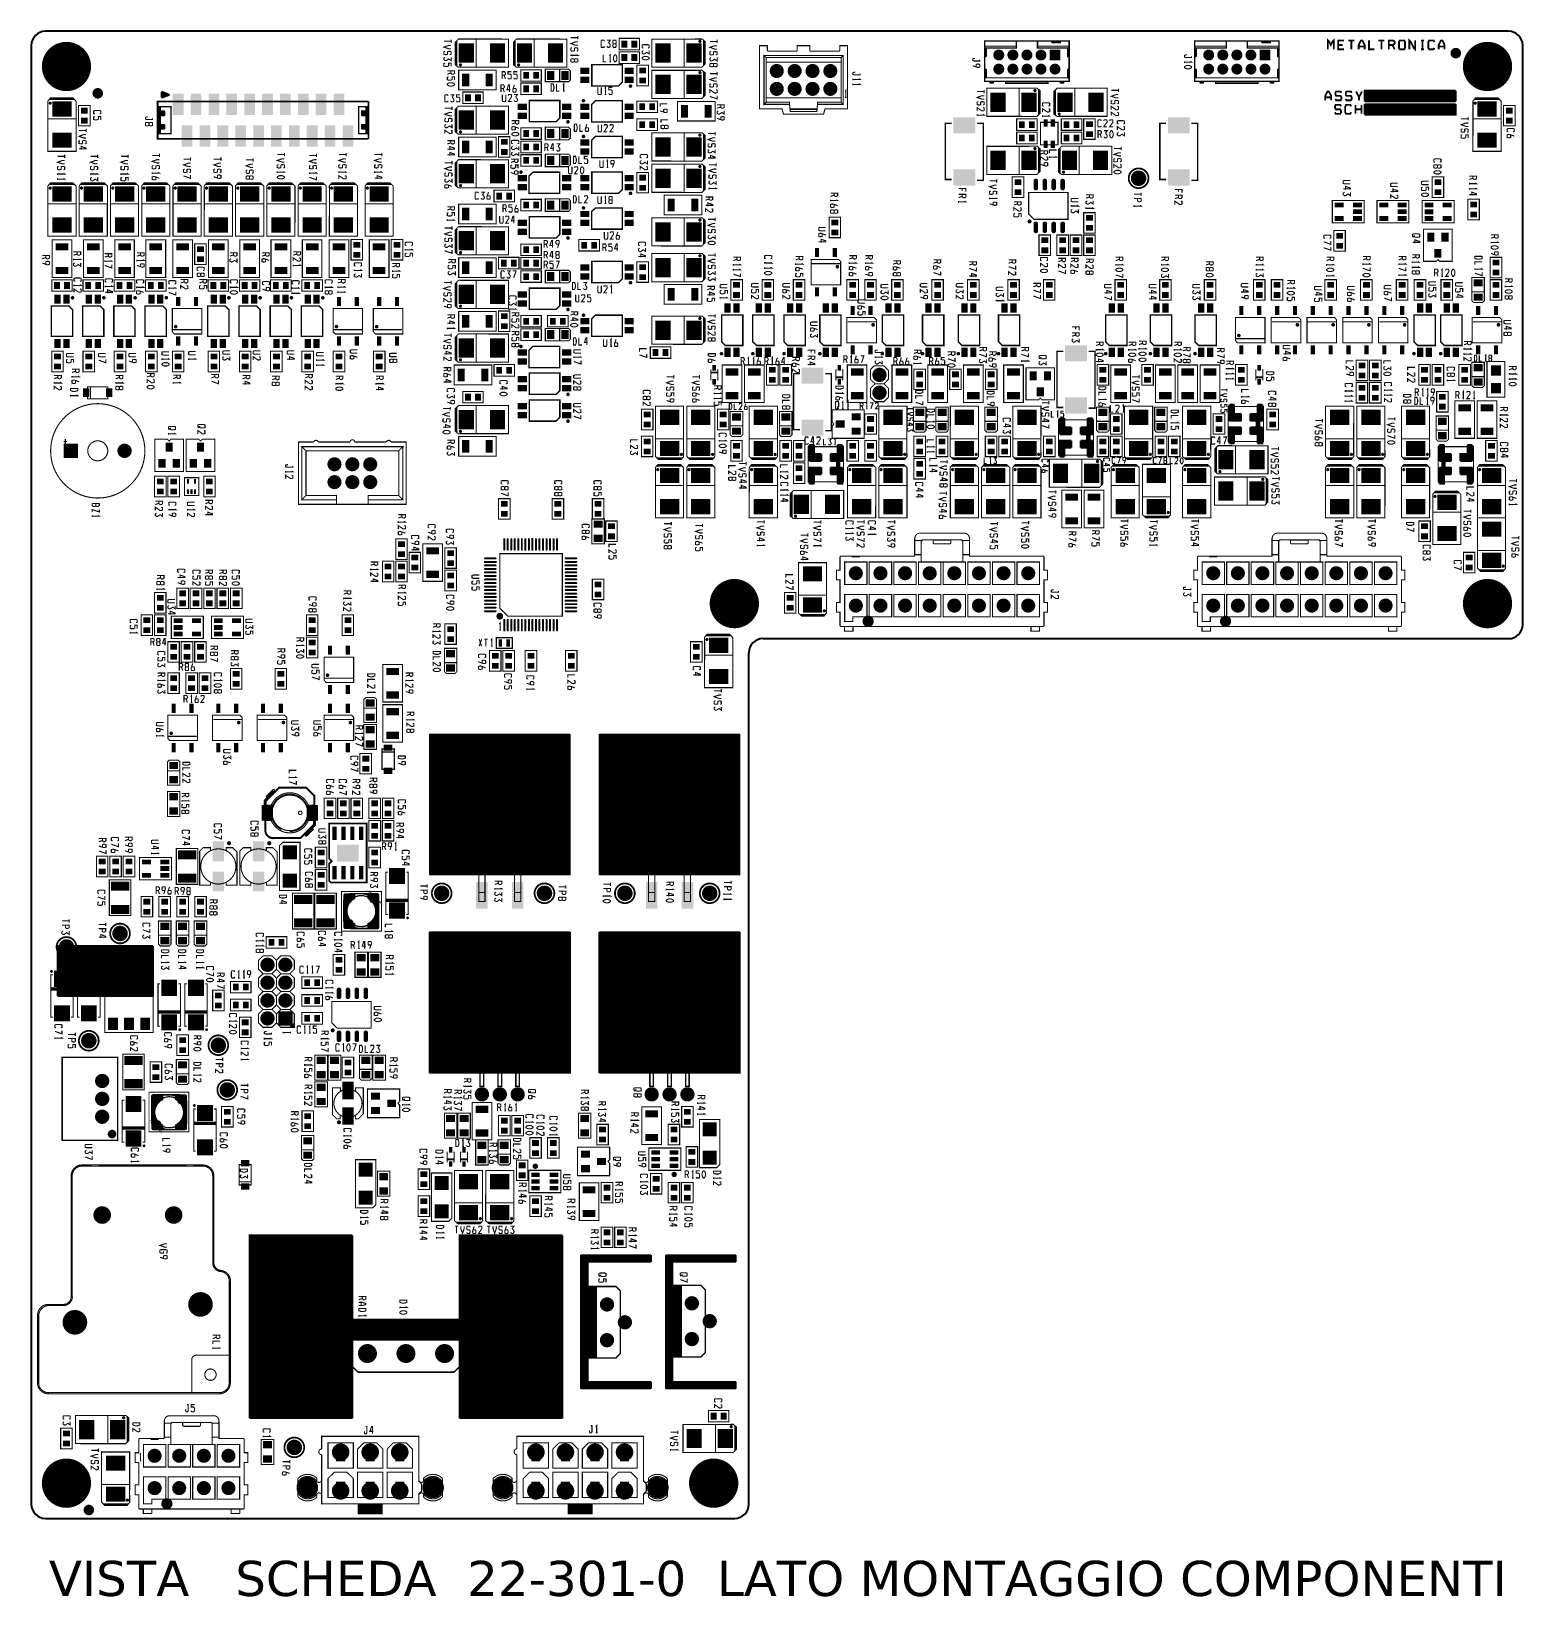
# Model space of a CAD drawing. Extents: x -8 to 204, y 99 to 321.
import ezdxf

# ---------------------------------------------------------------- set-up
doc = ezdxf.new("R2010")
doc.units = 0
doc.header["$MEASUREMENT"] = 0
doc.layers.get('0').update_dxf_attribs({"linetype": 'CONTINUOUS'})
for name, color, linetype in [('22-301-0_DRD', 1, 'CONTINUOUS'), ('22-301-0_SMT', 8, 'CONTINUOUS'), ('22-301-0_SST', 255, 'CONTINUOUS'), ('THRUHOLE_NPT', 12, 'CONTINUOUS')]:
    doc.layers.add(name, color=color, linetype=linetype)
doc.styles.get("Standard").update_dxf_attribs({"font": 'verdana.ttf', "height": 5})

msp = doc.modelspace()

# ---------------------------------------------------------------- texts
at = {"linetype": 'Continuous'}
msp.add_text('VISTA   SCHEDA  22-301-0  LATO MONTAGGIO COMPONENTI', height=5, dxfattribs=at).set_placement((-5.19, 98.78))

# ---------------------------------------------------------------- blocks, each defined once
blk = doc.blocks.new('ROUND_2')
at = {"const_width": 1.016}
blk.add_lwpolyline([(-0.508, 0, 1), (0.508, 0, 1)], format="xyb", close=True, dxfattribs=at)
blk = doc.blocks.new('SQUARE_3')
blk.add_solid([(1.016, 1.016), (1.016, -1.016), (-1.016, 1.016), (-1.016, -1.016)])
blk = doc.blocks.new('RECTANGLE_4')
blk.add_solid([(0.63627, 0.51308), (0.63627, -0.51308), (-0.63627, 0.51308), (-0.63627, -0.51308)])
blk = doc.blocks.new('RECTANGLE_5')
blk.add_solid([(0.4064, 0.4826), (0.4064, -0.4826), (-0.4064, 0.4826), (-0.4064, -0.4826)])
blk = doc.blocks.new('RECTANGLE_6')
blk.add_solid([(0.4826, 0.4064), (0.4826, -0.4064), (-0.4826, 0.4064), (-0.4826, -0.4064)])
blk = doc.blocks.new('RECTANGLE_7')
blk.add_solid([(1.12522, 1.14935), (1.12522, -1.14935), (-1.12522, 1.14935), (-1.12522, -1.14935)])
blk = doc.blocks.new('RECTANGLE_8')
blk.add_solid([(0.8001, 1.39954), (0.8001, -1.39954), (-0.8001, 1.39954), (-0.8001, -1.39954)])
blk = doc.blocks.new('RECTANGLE_9')
blk.add_solid([(1.30048, 0.6477), (1.30048, -0.6477), (-1.30048, 0.6477), (-1.30048, -0.6477)])
blk = doc.blocks.new('RECTANGLE_10')
blk.add_solid([(0.9017, 0.508), (0.9017, -0.508), (-0.9017, 0.508), (-0.9017, -0.508)])
blk = doc.blocks.new('RECTANGLE_13')
blk.add_solid([(0.8001, 1.24968), (0.8001, -1.24968), (-0.8001, 1.24968), (-0.8001, -1.24968)])
blk = doc.blocks.new('RECTANGLE_14')
blk.add_solid([(0.44958, 0.6096), (0.44958, -0.6096), (-0.44958, 0.6096), (-0.44958, -0.6096)])
blk = doc.blocks.new('RECTANGLE_15')
blk.add_solid([(1.0795, 1.3716), (1.0795, -1.3716), (-1.0795, 1.3716), (-1.0795, -1.3716)])
blk = doc.blocks.new('RECTANGLE_16')
blk.add_solid([(0.6096, 0.44958), (0.6096, -0.44958), (-0.6096, 0.44958), (-0.6096, -0.44958)])
blk = doc.blocks.new('SQUARE_17')
blk.add_solid([(0.99949, 0.99949), (0.99949, -0.99949), (-0.99949, 0.99949), (-0.99949, -0.99949)])
blk = doc.blocks.new('RECTANGLE_18')
blk.add_solid([(0.25019, 0.40005), (0.25019, -0.40005), (-0.25019, 0.40005), (-0.25019, -0.40005)])
blk = doc.blocks.new('RECTANGLE_19')
blk.add_solid([(1.3716, 1.0795), (1.3716, -1.0795), (-1.3716, 1.0795), (-1.3716, -1.0795)])
blk = doc.blocks.new('ROUND_20')
at = {"const_width": 1.35001}
blk.add_lwpolyline([(-0.675004, 0, 1), (0.675004, 0, 1)], format="xyb", close=True, dxfattribs=at)
blk = doc.blocks.new('RECTANGLE_21')
blk.add_solid([(0.51308, 0.63627), (0.51308, -0.63627), (-0.51308, 0.63627), (-0.51308, -0.63627)])
blk = doc.blocks.new('ROUND_22')
at = {"const_width": 3.50012}
blk.add_lwpolyline([(-1.75006, 0, 1), (1.75006, 0, 1)], format="xyb", close=True, dxfattribs=at)
blk = doc.blocks.new('RECTANGLE_25')
blk.add_solid([(1.5494, 1.14935), (1.5494, -1.14935), (-1.5494, 1.14935), (-1.5494, -1.14935)])
blk = doc.blocks.new('ROUND_27')
at = {"const_width": 1.24968}
blk.add_lwpolyline([(-0.62484, 0, 1), (0.62484, 0, 1)], format="xyb", close=True, dxfattribs=at)
blk = doc.blocks.new('ROUND_28')
at = {"const_width": 0.99949}
blk.add_lwpolyline([(-0.499744, 0, 1), (0.499744, 0, 1)], format="xyb", close=True, dxfattribs=at)
blk = doc.blocks.new('RECTANGLE_30')
blk.add_solid([(0.762, 1.524), (0.762, -1.524), (-0.762, 1.524), (-0.762, -1.524)])
blk = doc.blocks.new('ROUND_31')
at = {"const_width": 0.7747}
blk.add_lwpolyline([(-0.38735, 0, 1), (0.38735, 0, 1)], format="xyb", close=True, dxfattribs=at)
blk = doc.blocks.new('SQUARE_32')
blk.add_solid([(0.7747, 0.7747), (0.7747, -0.7747), (-0.7747, 0.7747), (-0.7747, -0.7747)])
blk = doc.blocks.new('RECTANGLE_33')
blk.add_solid([(0.29972, 0.52451), (0.29972, -0.52451), (-0.29972, 0.52451), (-0.29972, -0.52451)])
blk = doc.blocks.new('SQUARE_34')
blk.add_solid([(0.25019, 0.25019), (0.25019, -0.25019), (-0.25019, 0.25019), (-0.25019, -0.25019)])
blk = doc.blocks.new('RECTANGLE_35')
blk.add_solid([(0.8001, 1.09982), (0.8001, -1.09982), (-0.8001, 1.09982), (-0.8001, -1.09982)])
blk = doc.blocks.new('RECTANGLE_37')
blk.add_solid([(0.508, 0.635), (0.508, -0.635), (-0.508, 0.635), (-0.508, -0.635)])
blk = doc.blocks.new('ROUND_38')
at = {"const_width": 2.54}
blk.add_lwpolyline([(-1.27, 0, 1), (1.27, 0, 1)], format="xyb", close=True, dxfattribs=at)
blk = doc.blocks.new('RECTANGLE_39')
blk.add_solid([(0.635, 0.508), (0.635, -0.508), (-0.635, 0.508), (-0.635, -0.508)])
blk = doc.blocks.new('RECTANGLE_40')
blk.add_solid([(0.508, 0.9017), (0.508, -0.9017), (-0.508, 0.9017), (-0.508, -0.9017)])
blk = doc.blocks.new('RECTANGLE_41')
blk.add_solid([(0.7239, 0.7493), (0.7239, -0.7493), (-0.7239, 0.7493), (-0.7239, -0.7493)])
blk = doc.blocks.new('RECTANGLE_42')
blk.add_solid([(3.937, 4.2545), (3.937, -4.2545), (-3.937, 4.2545), (-3.937, -4.2545)])
blk = doc.blocks.new('RECTANGLE_43')
blk.add_solid([(0.8255, 1.905), (0.8255, -1.905), (-0.8255, 1.905), (-0.8255, -1.905)])
blk = doc.blocks.new('ROUND_44')
at = {"const_width": 1.75006}
blk.add_lwpolyline([(-0.87503, 0, 1), (0.87503, 0, 1)], format="xyb", close=True, dxfattribs=at)
blk = doc.blocks.new('ROUND_45')
at = {"const_width": 1.09982}
blk.add_lwpolyline([(-0.54991, 0, 1), (0.54991, 0, 1)], format="xyb", close=True, dxfattribs=at)
blk = doc.blocks.new('RECTANGLE_46')
blk.add_solid([(0.29972, 0.65024), (0.29972, -0.65024), (-0.29972, 0.65024), (-0.29972, -0.65024)])
blk = doc.blocks.new('RECTANGLE_47')
blk.add_solid([(0.44958, 0.65024), (0.44958, -0.65024), (-0.44958, 0.65024), (-0.44958, -0.65024)])
blk = doc.blocks.new('RECTANGLE_48')
blk.add_solid([(0.14986, 0.33528), (0.14986, -0.33528), (-0.14986, 0.33528), (-0.14986, -0.33528)])
blk = doc.blocks.new('OBLONG_49')
at = {"const_width": 0.65024}
blk.add_lwpolyline([(0, 0.50038), (0, -0.50038)], dxfattribs=at)
at = {"const_width": 0.32512}
for points in [[(-0.16256, 0.50038, 1), (0.16256, 0.50038, 1)], [(-0.16256, -0.50038, 1), (0.16256, -0.50038, 1)]]:
    blk.add_lwpolyline(points, format="xyb", close=True, dxfattribs=at)
blk = doc.blocks.new('RECTANGLE_50')
blk.add_solid([(0.65024, 0.44958), (0.65024, -0.44958), (-0.65024, 0.44958), (-0.65024, -0.44958)])
blk = doc.blocks.new('RECTANGLE_51')
blk.add_solid([(0.635, 0.3429), (0.635, -0.3429), (-0.635, 0.3429), (-0.635, -0.3429)])
blk = doc.blocks.new('RECTANGLE_52')
blk.add_solid([(1.5494, 1.2065), (1.5494, -1.2065), (-1.5494, 1.2065), (-1.5494, -1.2065)])
blk = doc.blocks.new('RECTANGLE_53')
blk.add_solid([(0.3048, 0.9525), (0.3048, -0.9525), (-0.3048, 0.9525), (-0.3048, -0.9525)])
blk = doc.blocks.new('RECTANGLE_54')
blk.add_solid([(2.0066, 0.8636), (2.0066, -0.8636), (-2.0066, 0.8636), (-2.0066, -0.8636)])
blk = doc.blocks.new('RECTANGLE_55')
blk.add_solid([(0.6985, 0.8636), (0.6985, -0.8636), (-0.6985, 0.8636), (-0.6985, -0.8636)])
blk = doc.blocks.new('OBLONG_56')
at = {"const_width": 0.2794}
blk.add_lwpolyline([(0.7493, 0), (-0.7493, 0)], dxfattribs=at)
at = {"const_width": 0.1397}
for points in [[(-0.81915, 0, 1), (-0.67945, 0, 1)], [(0.67945, 0, 1), (0.81915, 0, 1)]]:
    blk.add_lwpolyline(points, format="xyb", close=True, dxfattribs=at)
blk = doc.blocks.new('RECTANGLE_57')
blk.add_solid([(0.889, 0.1397), (0.889, -0.1397), (-0.889, 0.1397), (-0.889, -0.1397)])
blk = doc.blocks.new('OBLONG_58')
at = {"const_width": 0.2794}
blk.add_lwpolyline([(0, 0.7493), (0, -0.7493)], dxfattribs=at)
at = {"const_width": 0.1397}
for points in [[(-0.06985, 0.7493, 1), (0.06985, 0.7493, 1)], [(-0.06985, -0.7493, 1), (0.06985, -0.7493, 1)]]:
    blk.add_lwpolyline(points, format="xyb", close=True, dxfattribs=at)
blk = doc.blocks.new('RECTANGLE_59')
blk.add_solid([(0.1397, 0.889), (0.1397, -0.889), (-0.1397, 0.889), (-0.1397, -0.889)])
blk = doc.blocks.new('RECTANGLE_60')
blk.add_solid([(0.6096, 0.30988), (0.6096, -0.30988), (-0.6096, 0.30988), (-0.6096, -0.30988)])
blk = doc.blocks.new('RECTANGLE_63')
blk.add_solid([(0.25019, 0.50038), (0.25019, -0.50038), (-0.25019, 0.50038), (-0.25019, -0.50038)])
blk = doc.blocks.new('ROUND_71')
at = {"const_width": 0.7493}
blk.add_lwpolyline([(-0.37465, 0, 1), (0.37465, 0, 1)], format="xyb", close=True, dxfattribs=at)
blk = doc.blocks.new('ROUND_29')
at = {"const_width": 0.8001}
blk.add_lwpolyline([(-0.40005, 0, 1), (0.40005, 0, 1)], format="xyb", close=True, dxfattribs=at)
blk = doc.blocks.new('ROUND_26')
at = {"const_width": 1.49987}
blk.add_lwpolyline([(-0.749934, 0, 1), (0.749934, 0, 1)], format="xyb", close=True, dxfattribs=at)

# ---------------------------------------------------------------- linework, layer by layer
at = {"layer": '22-301-0_DRD'}
for p, q in [((202.3, 321.11), (-5.7, 321.11)), ((-7.7, 319.11), (-7.7, 111.81)), ((204.3, 236.81), (204.3, 319.11)), ((96.3, 234.81), (202.3, 234.81)), ((94.3, 111.81), (94.3, 232.81)), ((-5.7, 109.81), (92.3, 109.81))]:
    msp.add_line(p, q, dxfattribs=at)
for centre, start, end in [((-5.7, 319.11), 90, 180), ((202.3, 319.11), 360, 90), ((202.3, 236.81), 270, 0), ((96.3, 232.81), 90, 180), ((-5.7, 111.81), 180, 270), ((92.3, 111.81), 270, 0)]:
    msp.add_arc(centre, 2, start, end, dxfattribs=at)
at = {"layer": '22-301-0_SMT'}
for points, const_width in [([(162.59, 268.06), (162.59, 265.76)], 0.254), ([(163.29, 268.06), (162.59, 268.06)], 0.254), ([(163.29, 267.91), (162.59, 267.91)], 0.254), ([(163.29, 267.69), (162.59, 267.69)], 0.254), ([(163.29, 267.46), (162.59, 267.46)], 0.254), ([(163.29, 267.23), (162.59, 267.23)], 0.254), ([(163.29, 267), (162.59, 267)], 0.254), ([(162.69, 268.06), (162.69, 265.76)], 0.254), ([(162.92, 268.06), (162.92, 265.76)], 0.254), ([(163.15, 268.06), (163.15, 265.76)], 0.254), ([(163.29, 268.06), (163.29, 266.76)], 0.254), ([(167.29, 268.06), (167.29, 265.76), (165.59, 265.76)], 0.254), ([(166.59, 268.06), (166.59, 266.76)], 0.254), ([(167.29, 268.06), (166.59, 268.06)], 0.254), ([(167.29, 267.91), (166.59, 267.91)], 0.254), ([(167.29, 267.69), (166.59, 267.69)], 0.254), ([(167.29, 267.46), (166.59, 267.46)], 0.254), ([(167.29, 267.23), (166.59, 267.23)], 0.254), ([(167.29, 267), (166.59, 267)], 0.254), ([(166.61, 268.06), (166.61, 265.76)], 0.254), ([(166.84, 268.06), (166.84, 265.76)], 0.254), ([(167.07, 268.06), (167.07, 265.76)], 0.254), ([(138.46, 266.15), (138.46, 263.85)], 0.254), ([(139.16, 266.15), (138.46, 266.15)], 0.254), ([(139.16, 266.01), (138.46, 266.01)], 0.254), ([(139.16, 265.78), (138.46, 265.78)], 0.254), ([(139.16, 265.55), (138.46, 265.55)], 0.254), ([(139.16, 265.32), (138.46, 265.32)], 0.254), ([(139.16, 265.09), (138.46, 265.09)], 0.254), ([(139.16, 264.87), (138.46, 264.87)], 0.254), ([(140.16, 264.64), (138.46, 264.64)], 0.254), ([(138.56, 266.15), (138.56, 263.85)], 0.254), ([(138.79, 266.15), (138.79, 263.85)], 0.254), ([(139.02, 266.15), (139.02, 263.85)], 0.254), ([(139.16, 266.15), (139.16, 264.85)], 0.254), ([(140.16, 264.85), (139.16, 264.85)], 0.254), ([(139.25, 264.85), (139.25, 263.85)], 0.254), ([(139.48, 264.85), (139.48, 263.85)], 0.254), ([(139.71, 264.85), (139.71, 263.85)], 0.254), ([(139.94, 264.85), (139.94, 263.85)], 0.254), ([(140.16, 264.85), (140.16, 263.85)], 0.254), ([(143.16, 266.15), (143.16, 263.85), (141.46, 263.85)], 0.254), ([(141.46, 264.85), (141.46, 263.85)], 0.254), ([(142.46, 264.85), (141.46, 264.85)], 0.254), ([(143.16, 264.64), (141.46, 264.64)], 0.254), ([(141.56, 264.85), (141.56, 263.85)], 0.254), ([(141.79, 264.85), (141.79, 263.85)], 0.254), ([(142.02, 264.85), (142.02, 263.85)], 0.254), ([(142.25, 264.85), (142.25, 263.85)], 0.254), ([(142.46, 266.15), (142.46, 264.85)], 0.254), ([(143.16, 266.15), (142.46, 266.15)], 0.254), ([(143.16, 266.01), (142.46, 266.01)], 0.254), ([(143.16, 265.78), (142.46, 265.78)], 0.254), ([(143.16, 265.55), (142.46, 265.55)], 0.254), ([(143.16, 265.32), (142.46, 265.32)], 0.254), ([(143.16, 265.09), (142.46, 265.09)], 0.254), ([(143.16, 264.87), (142.46, 264.87)], 0.254), ([(142.48, 266.15), (142.48, 263.85)], 0.254), ([(142.71, 266.15), (142.71, 263.85)], 0.254), ([(142.94, 266.15), (142.94, 263.85)], 0.254), ([(163.29, 266.77), (162.59, 266.77)], 0.254), ([(164.29, 266.54), (162.59, 266.54)], 0.254), ([(164.29, 266.31), (162.59, 266.31)], 0.254), ([(164.29, 266.09), (162.59, 266.09)], 0.254), ([(164.29, 265.86), (162.59, 265.86)], 0.254), ([(164.29, 265.76), (162.59, 265.76)], 0.254), ([(164.29, 264.86), (162.59, 264.86), (162.59, 262.55)], 0.254), ([(164.29, 264.71), (162.59, 264.71)], 0.254), ([(162.69, 264.86), (162.69, 262.55)], 0.254), ([(162.92, 264.86), (162.92, 262.55)], 0.254), ([(163.15, 264.86), (163.15, 262.55)], 0.254), ([(164.29, 266.76), (163.29, 266.76)], 0.254), ([(163.38, 266.76), (163.38, 265.76)], 0.254), ([(163.38, 264.86), (163.38, 263.86)], 0.254), ([(163.61, 266.76), (163.61, 265.76)], 0.254), ([(163.61, 264.86), (163.61, 263.86)], 0.254), ([(163.84, 266.76), (163.84, 265.76)], 0.254), ([(163.84, 264.86), (163.84, 263.86)], 0.254), ([(164.07, 266.76), (164.07, 265.76)], 0.254), ([(164.07, 264.86), (164.07, 263.86)], 0.254), ([(164.29, 266.76), (164.29, 265.76)], 0.254), ([(164.29, 264.86), (164.29, 263.86)], 0.254), ([(165.59, 266.76), (165.59, 265.76)], 0.254), ([(166.59, 266.76), (165.59, 266.76)], 0.254), ([(167.29, 266.54), (165.59, 266.54)], 0.254), ([(167.29, 266.31), (165.59, 266.31)], 0.254), ([(167.29, 266.09), (165.59, 266.09)], 0.254), ([(167.29, 265.86), (165.59, 265.86)], 0.254), ([(165.59, 264.86), (165.59, 263.86)], 0.254), ([(167.29, 264.86), (165.59, 264.86)], 0.254), ([(167.29, 264.71), (165.59, 264.71)], 0.254), ([(165.69, 266.76), (165.69, 265.76)], 0.254), ([(165.69, 264.86), (165.69, 263.86)], 0.254), ([(165.92, 266.76), (165.92, 265.76)], 0.254), ([(165.92, 264.86), (165.92, 263.86)], 0.254), ([(166.15, 266.76), (166.15, 265.76)], 0.254), ([(166.15, 264.86), (166.15, 263.86)], 0.254), ([(166.38, 266.76), (166.38, 265.76)], 0.254), ([(166.38, 264.86), (166.38, 263.86)], 0.254), ([(167.29, 266.77), (166.59, 266.77)], 0.254), ([(167.29, 264.86), (167.29, 262.55), (166.59, 262.55)], 0.254), ([(166.61, 264.86), (166.61, 262.55)], 0.254), ([(166.84, 264.86), (166.84, 262.55)], 0.254), ([(167.07, 264.86), (167.07, 262.55)], 0.254), ([(102.9, 262.34), (102.9, 260.04)], 0.254), ([(103.6, 262.34), (102.9, 262.34)], 0.254), ([(103, 262.34), (103, 260.04)], 0.254), ([(103.23, 262.34), (103.23, 260.04)], 0.254), ([(103.46, 262.34), (103.46, 260.04)], 0.254), ([(103.6, 262.34), (103.6, 261.04)], 0.254), ([(107.6, 262.34), (107.6, 260.04), (105.9, 260.04)], 0.254), ([(106.9, 262.34), (106.9, 261.04)], 0.254), ([(107.6, 262.34), (106.9, 262.34)], 0.254), ([(106.92, 262.34), (106.92, 260.04)], 0.254), ([(107.15, 262.34), (107.15, 260.04)], 0.254), ([(107.38, 262.34), (107.38, 260.04)], 0.254), ([(140.16, 264.41), (138.46, 264.41)], 0.254), ([(140.16, 264.18), (138.46, 264.18)], 0.254), ([(140.16, 263.95), (138.46, 263.95)], 0.254), ([(140.16, 263.85), (138.46, 263.85)], 0.254), ([(140.16, 262.95), (138.46, 262.95), (138.46, 260.65)], 0.254), ([(140.16, 262.81), (138.46, 262.81)], 0.254), ([(140.16, 262.58), (138.46, 262.58)], 0.254), ([(140.16, 262.35), (138.46, 262.35)], 0.254), ([(138.56, 262.95), (138.56, 260.65)], 0.254), ([(138.79, 262.95), (138.79, 260.65)], 0.254), ([(139.02, 262.95), (139.02, 260.65)], 0.254), ([(139.25, 262.95), (139.25, 261.95)], 0.254), ([(139.48, 262.95), (139.48, 261.95)], 0.254), ([(139.71, 262.95), (139.71, 261.95)], 0.254), ([(139.94, 262.95), (139.94, 261.95)], 0.254), ([(140.16, 262.95), (140.16, 261.95)], 0.254), ([(143.16, 264.41), (141.46, 264.41)], 0.254), ([(143.16, 264.18), (141.46, 264.18)], 0.254), ([(143.16, 263.95), (141.46, 263.95)], 0.254), ([(141.46, 262.95), (141.46, 261.95)], 0.254), ([(143.16, 262.95), (141.46, 262.95)], 0.254), ([(143.16, 262.81), (141.46, 262.81)], 0.254), ([(143.16, 262.58), (141.46, 262.58)], 0.254), ([(143.16, 262.35), (141.46, 262.35)], 0.254), ([(141.56, 262.95), (141.56, 261.95)], 0.254), ([(141.79, 262.95), (141.79, 261.95)], 0.254), ([(142.02, 262.95), (142.02, 261.95)], 0.254), ([(142.25, 262.95), (142.25, 261.95)], 0.254), ([(143.16, 262.95), (143.16, 260.65), (142.46, 260.65)], 0.254), ([(142.48, 262.95), (142.48, 260.65)], 0.254), ([(142.71, 262.95), (142.71, 260.65)], 0.254), ([(142.94, 262.95), (142.94, 260.65)], 0.254), ([(164.29, 264.49), (162.59, 264.49)], 0.254), ([(164.29, 264.26), (162.59, 264.26)], 0.254), ([(164.29, 264.03), (162.59, 264.03)], 0.254), ([(163.29, 263.8), (162.59, 263.8)], 0.254), ([(163.29, 263.57), (162.59, 263.57)], 0.254), ([(163.29, 263.34), (162.59, 263.34)], 0.254), ([(163.29, 263.11), (162.59, 263.11)], 0.254), ([(163.29, 262.88), (162.59, 262.88)], 0.254), ([(163.29, 262.66), (162.59, 262.66)], 0.254), ([(163.29, 262.55), (162.59, 262.55)], 0.254), ([(163.29, 263.86), (163.29, 262.55)], 0.254), ([(164.29, 263.86), (163.29, 263.86)], 0.254), ([(167.29, 264.49), (165.59, 264.49)], 0.254), ([(167.29, 264.26), (165.59, 264.26)], 0.254), ([(167.29, 264.03), (165.59, 264.03)], 0.254), ([(166.59, 263.86), (165.59, 263.86)], 0.254), ([(166.59, 263.86), (166.59, 262.55)], 0.254), ([(167.29, 263.8), (166.59, 263.8)], 0.254), ([(167.29, 263.57), (166.59, 263.57)], 0.254), ([(167.29, 263.34), (166.59, 263.34)], 0.254), ([(167.29, 263.11), (166.59, 263.11)], 0.254), ([(167.29, 262.88), (166.59, 262.88)], 0.254), ([(167.29, 262.66), (166.59, 262.66)], 0.254), ([(192.44, 262.34), (192.44, 260.04)], 0.254), ([(193.14, 262.34), (192.44, 262.34)], 0.254), ([(192.54, 262.34), (192.54, 260.04)], 0.254), ([(192.77, 262.34), (192.77, 260.04)], 0.254), ([(193, 262.34), (193, 260.04)], 0.254), ([(193.14, 262.34), (193.14, 261.04)], 0.254), ([(196.44, 262.34), (196.44, 261.04), (195.44, 261.04), (195.44, 260.04)], 0.254), ([(197.14, 262.34), (196.44, 262.34)], 0.254), ([(196.45, 262.34), (196.45, 260.04)], 0.254), ([(196.68, 262.34), (196.68, 260.04)], 0.254), ([(196.91, 262.34), (196.91, 260.04)], 0.254), ([(197.14, 262.34), (197.14, 260.04)], 0.254), ([(103.6, 262.2), (102.9, 262.2)], 0.254), ([(103.6, 261.97), (102.9, 261.97)], 0.254), ([(103.6, 261.74), (102.9, 261.74)], 0.254), ([(103.6, 261.51), (102.9, 261.51)], 0.254), ([(103.6, 261.28), (102.9, 261.28)], 0.254), ([(103.6, 261.06), (102.9, 261.06)], 0.254), ([(104.6, 260.83), (102.9, 260.83)], 0.254), ([(104.6, 260.6), (102.9, 260.6)], 0.254), ([(104.6, 260.37), (102.9, 260.37)], 0.254), ([(104.6, 260.14), (102.9, 260.14)], 0.254), ([(104.6, 261.04), (103.6, 261.04)], 0.254), ([(103.69, 261.04), (103.69, 260.04)], 0.254), ([(103.92, 261.04), (103.92, 260.04)], 0.254), ([(104.15, 261.04), (104.15, 260.04)], 0.254), ([(104.38, 261.04), (104.38, 260.04)], 0.254), ([(104.6, 261.04), (104.6, 260.04)], 0.254), ([(105.9, 261.04), (105.9, 260.04)], 0.254), ([(106.9, 261.04), (105.9, 261.04)], 0.254), ([(107.6, 260.83), (105.9, 260.83)], 0.254), ([(107.6, 260.6), (105.9, 260.6)], 0.254), ([(107.6, 260.37), (105.9, 260.37)], 0.254), ([(107.6, 260.14), (105.9, 260.14)], 0.254), ([(106, 261.04), (106, 260.04)], 0.254), ([(106.23, 261.04), (106.23, 260.04)], 0.254), ([(106.46, 261.04), (106.46, 260.04)], 0.254), ([(106.69, 261.04), (106.69, 260.04)], 0.254), ([(107.6, 262.2), (106.9, 262.2)], 0.254), ([(107.6, 261.97), (106.9, 261.97)], 0.254), ([(107.6, 261.74), (106.9, 261.74)], 0.254), ([(107.6, 261.51), (106.9, 261.51)], 0.254), ([(107.6, 261.28), (106.9, 261.28)], 0.254), ([(107.6, 261.06), (106.9, 261.06)], 0.254), ([(140.16, 262.12), (138.46, 262.12)], 0.254), ([(139.16, 261.89), (138.46, 261.89)], 0.254), ([(139.16, 261.67), (138.46, 261.67)], 0.254), ([(139.16, 261.44), (138.46, 261.44)], 0.254), ([(139.16, 261.21), (138.46, 261.21)], 0.254), ([(139.16, 260.98), (138.46, 260.98)], 0.254), ([(139.16, 260.75), (138.46, 260.75)], 0.254), ([(139.16, 260.65), (138.46, 260.65)], 0.254), ([(139.16, 261.95), (139.16, 260.65)], 0.254), ([(140.16, 261.95), (139.16, 261.95)], 0.254), ([(143.16, 262.12), (141.46, 262.12)], 0.254), ([(142.46, 261.95), (141.46, 261.95)], 0.254), ([(142.46, 261.95), (142.46, 260.65)], 0.254), ([(143.16, 261.89), (142.46, 261.89)], 0.254), ([(143.16, 261.67), (142.46, 261.67)], 0.254), ([(143.16, 261.44), (142.46, 261.44)], 0.254), ([(143.16, 261.21), (142.46, 261.21)], 0.254), ([(143.16, 260.98), (142.46, 260.98)], 0.254), ([(143.16, 260.75), (142.46, 260.75)], 0.254), ([(193.14, 262.2), (192.44, 262.2)], 0.254), ([(193.14, 261.97), (192.44, 261.97)], 0.254), ([(193.14, 261.74), (192.44, 261.74)], 0.254), ([(193.14, 261.51), (192.44, 261.51)], 0.254), ([(193.14, 261.28), (192.44, 261.28)], 0.254), ([(193.14, 261.06), (192.44, 261.06)], 0.254), ([(194.14, 260.83), (192.44, 260.83)], 0.254), ([(194.14, 260.6), (192.44, 260.6)], 0.254), ([(194.14, 260.37), (192.44, 260.37)], 0.254), ([(194.14, 260.14), (192.44, 260.14)], 0.254), ([(194.14, 261.04), (193.14, 261.04)], 0.254), ([(193.22, 261.04), (193.22, 260.04)], 0.254), ([(193.45, 261.04), (193.45, 260.04)], 0.254), ([(193.68, 261.04), (193.68, 260.04)], 0.254), ([(193.91, 261.04), (193.91, 260.04)], 0.254), ([(194.14, 261.04), (194.14, 260.04)], 0.254), ([(197.14, 260.83), (195.44, 260.83)], 0.254), ([(197.14, 260.6), (195.44, 260.6)], 0.254), ([(197.14, 260.37), (195.44, 260.37)], 0.254), ([(197.14, 260.14), (195.44, 260.14)], 0.254), ([(195.54, 261.04), (195.54, 260.04)], 0.254), ([(195.77, 261.04), (195.77, 260.04)], 0.254), ([(196, 261.04), (196, 260.04)], 0.254), ([(196.22, 261.04), (196.22, 260.04)], 0.254), ([(197.14, 262.2), (196.44, 262.2)], 0.254), ([(197.14, 261.97), (196.44, 261.97)], 0.254), ([(197.14, 261.74), (196.44, 261.74)], 0.254), ([(197.14, 261.51), (196.44, 261.51)], 0.254), ([(197.14, 261.28), (196.44, 261.28)], 0.254), ([(197.14, 261.06), (196.44, 261.06)], 0.254), ([(104.6, 260.04), (102.9, 260.04)], 0.254), ([(104.6, 259.14), (102.9, 259.14), (102.9, 256.84)], 0.254), ([(104.6, 259), (102.9, 259)], 0.254), ([(104.6, 258.77), (102.9, 258.77)], 0.254), ([(104.6, 258.54), (102.9, 258.54)], 0.254), ([(104.6, 258.31), (102.9, 258.31)], 0.254), ([(103.6, 258.08), (102.9, 258.08)], 0.254), ([(103, 259.14), (103, 256.84)], 0.254), ([(103.23, 259.14), (103.23, 256.84)], 0.254), ([(103.46, 259.14), (103.46, 256.84)], 0.254), ([(103.6, 258.14), (103.6, 256.84)], 0.254), ([(104.6, 258.14), (103.6, 258.14)], 0.254), ([(103.69, 259.14), (103.69, 258.14)], 0.254), ([(103.92, 259.14), (103.92, 258.14)], 0.254), ([(104.15, 259.14), (104.15, 258.14)], 0.254), ([(104.38, 259.14), (104.38, 258.14)], 0.254), ([(104.6, 259.14), (104.6, 258.14)], 0.254), ([(105.9, 259.14), (105.9, 258.14)], 0.254), ([(107.6, 259.14), (105.9, 259.14)], 0.254), ([(107.6, 259), (105.9, 259)], 0.254), ([(107.6, 258.77), (105.9, 258.77)], 0.254), ([(107.6, 258.54), (105.9, 258.54)], 0.254), ([(107.6, 258.31), (105.9, 258.31)], 0.254), ([(106.9, 258.14), (105.9, 258.14)], 0.254), ([(106, 259.14), (106, 258.14)], 0.254), ([(106.23, 259.14), (106.23, 258.14)], 0.254), ([(106.46, 259.14), (106.46, 258.14)], 0.254), ([(106.69, 259.14), (106.69, 258.14)], 0.254), ([(107.6, 259.14), (107.6, 256.84), (106.9, 256.84)], 0.254), ([(106.9, 258.14), (106.9, 256.84)], 0.254), ([(107.6, 258.08), (106.9, 258.08)], 0.254), ([(106.92, 259.14), (106.92, 256.84)], 0.254), ([(107.15, 259.14), (107.15, 256.84)], 0.254), ([(107.38, 259.14), (107.38, 256.84)], 0.254), ([(194.14, 260.04), (192.44, 260.04)], 0.254), ([(192.44, 259.14), (192.44, 256.84)], 0.254), ([(194.14, 259.14), (192.44, 259.14)], 0.254), ([(194.14, 259), (192.44, 259)], 0.254), ([(194.14, 258.77), (192.44, 258.77)], 0.254), ([(194.14, 258.54), (192.44, 258.54)], 0.254), ([(194.14, 258.31), (192.44, 258.31)], 0.254), ([(194.14, 258.14), (193.14, 258.14), (193.14, 256.84), (192.44, 256.84)], 0.254), ([(193.14, 258.08), (192.44, 258.08)], 0.254), ([(192.54, 259.14), (192.54, 256.84)], 0.254), ([(192.77, 259.14), (192.77, 256.84)], 0.254), ([(193, 259.14), (193, 256.84)], 0.254), ([(193.22, 259.14), (193.22, 258.14)], 0.254), ([(193.45, 259.14), (193.45, 258.14)], 0.254), ([(193.68, 259.14), (193.68, 258.14)], 0.254), ([(193.91, 259.14), (193.91, 258.14)], 0.254), ([(194.14, 259.14), (194.14, 258.14)], 0.254), ([(197.14, 260.04), (195.44, 260.04)], 0.254), ([(197.14, 259.14), (195.44, 259.14), (195.44, 258.14)], 0.254), ([(197.14, 259), (195.44, 259)], 0.254), ([(197.14, 258.77), (195.44, 258.77)], 0.254), ([(197.14, 258.54), (195.44, 258.54)], 0.254), ([(197.14, 258.31), (195.44, 258.31)], 0.254), ([(196.44, 258.14), (195.44, 258.14)], 0.254), ([(195.54, 259.14), (195.54, 258.14)], 0.254), ([(195.77, 259.14), (195.77, 258.14)], 0.254), ([(196, 259.14), (196, 258.14)], 0.254), ([(196.22, 259.14), (196.22, 258.14)], 0.254), ([(196.44, 258.14), (196.44, 256.84)], 0.254), ([(197.14, 258.08), (196.44, 258.08)], 0.254), ([(196.45, 259.14), (196.45, 256.84)], 0.254), ([(196.68, 259.14), (196.68, 256.84)], 0.254), ([(196.91, 259.14), (196.91, 256.84)], 0.254), ([(197.14, 259.14), (197.14, 256.84)], 0.254), ([(103.6, 257.86), (102.9, 257.86)], 0.254), ([(103.6, 257.63), (102.9, 257.63)], 0.254), ([(103.6, 257.4), (102.9, 257.4)], 0.254), ([(103.6, 257.17), (102.9, 257.17)], 0.254), ([(103.6, 256.94), (102.9, 256.94)], 0.254), ([(103.6, 256.84), (102.9, 256.84)], 0.254), ([(107.6, 257.86), (106.9, 257.86)], 0.254), ([(107.6, 257.63), (106.9, 257.63)], 0.254), ([(107.6, 257.4), (106.9, 257.4)], 0.254), ([(107.6, 257.17), (106.9, 257.17)], 0.254), ([(107.6, 256.94), (106.9, 256.94)], 0.254), ([(193.14, 257.86), (192.44, 257.86)], 0.254), ([(193.14, 257.63), (192.44, 257.63)], 0.254), ([(193.14, 257.4), (192.44, 257.4)], 0.254), ([(193.14, 257.17), (192.44, 257.17)], 0.254), ([(193.14, 256.94), (192.44, 256.94)], 0.254), ([(197.14, 257.86), (196.44, 257.86)], 0.254), ([(197.14, 257.63), (196.44, 257.63)], 0.254), ([(197.14, 257.4), (196.44, 257.4)], 0.254), ([(197.14, 257.17), (196.44, 257.17)], 0.254), ([(197.14, 256.94), (196.44, 256.94)], 0.254), ([(197.14, 256.84), (196.44, 256.84)], 0.254), ([(48.9, 221.25), (48.9, 201.25)], 0.152), ([(68.9, 221.25), (48.9, 221.25)], 0.152), ([(68.9, 221.25), (68.9, 201.25), (48.9, 201.25)], 0.152), ([(68.9, 221.1), (48.9, 221.1)], 0.152), ([(68.9, 220.97), (48.9, 220.97)], 0.152), ([(68.9, 220.83), (48.9, 220.83)], 0.152), ([(68.9, 220.69), (48.9, 220.69)], 0.152), ([(68.9, 220.56), (48.9, 220.56)], 0.152), ([(68.9, 220.42), (48.9, 220.42)], 0.152), ([(68.9, 220.28), (48.9, 220.28)], 0.152), ([(68.9, 220.14), (48.9, 220.14)], 0.152), ([(49, 221.25), (49, 201.25)], 0.152), ([(49.14, 221.25), (49.14, 201.25)], 0.152), ([(49.27, 221.25), (49.27, 201.25)], 0.152), ([(49.41, 221.25), (49.41, 201.25)], 0.152), ([(49.55, 221.25), (49.55, 201.25)], 0.152), ([(49.68, 221.25), (49.68, 201.25)], 0.152), ([(49.82, 221.25), (49.82, 201.25)], 0.152), ([(49.96, 221.25), (49.96, 201.25)], 0.152), ([(50.1, 221.25), (50.1, 201.25)], 0.152), ([(50.23, 221.25), (50.23, 201.25)], 0.152), ([(50.37, 221.25), (50.37, 201.25)], 0.152), ([(50.51, 221.25), (50.51, 201.25)], 0.152), ([(50.64, 221.25), (50.64, 201.25)], 0.152), ([(50.78, 221.25), (50.78, 201.25)], 0.152), ([(50.92, 221.25), (50.92, 201.25)], 0.152), ([(51.06, 221.25), (51.06, 201.25)], 0.152), ([(51.19, 221.25), (51.19, 201.25)], 0.152), ([(51.33, 221.25), (51.33, 201.25)], 0.152), ([(51.47, 221.25), (51.47, 201.25)], 0.152), ([(51.6, 221.25), (51.6, 201.25)], 0.152), ([(51.74, 221.25), (51.74, 201.25)], 0.152), ([(51.88, 221.25), (51.88, 201.25)], 0.152), ([(52.02, 221.25), (52.02, 201.25)], 0.152), ([(52.15, 221.25), (52.15, 201.25)], 0.152), ([(52.29, 221.25), (52.29, 201.25)], 0.152), ([(52.43, 221.25), (52.43, 201.25)], 0.152), ([(52.56, 221.25), (52.56, 201.25)], 0.152), ([(52.7, 221.25), (52.7, 201.25)], 0.152), ([(52.84, 221.25), (52.84, 201.25)], 0.152), ([(52.98, 221.25), (52.98, 201.25)], 0.152), ([(53.11, 221.25), (53.11, 201.25)], 0.152), ([(53.25, 221.25), (53.25, 201.25)], 0.152), ([(53.39, 221.25), (53.39, 201.25)], 0.152), ([(53.52, 221.25), (53.52, 201.25)], 0.152), ([(53.66, 221.25), (53.66, 201.25)], 0.152), ([(53.8, 221.25), (53.8, 201.25)], 0.152), ([(53.94, 221.25), (53.94, 201.25)], 0.152), ([(54.07, 221.25), (54.07, 201.25)], 0.152), ([(54.21, 221.25), (54.21, 201.25)], 0.152), ([(54.35, 221.25), (54.35, 201.25)], 0.152), ([(54.48, 221.25), (54.48, 201.25)], 0.152), ([(54.62, 221.25), (54.62, 201.25)], 0.152), ([(54.76, 221.25), (54.76, 201.25)], 0.152), ([(54.9, 221.25), (54.9, 201.25)], 0.152), ([(55.03, 221.25), (55.03, 201.25)], 0.152), ([(55.17, 221.25), (55.17, 201.25)], 0.152), ([(55.31, 221.25), (55.31, 201.25)], 0.152), ([(55.44, 221.25), (55.44, 201.25)], 0.152), ([(55.58, 221.25), (55.58, 201.25)], 0.152), ([(55.72, 221.25), (55.72, 201.25)], 0.152), ([(55.86, 221.25), (55.86, 201.25)], 0.152), ([(55.99, 221.25), (55.99, 201.25)], 0.152), ([(56.13, 221.25), (56.13, 201.25)], 0.152), ([(56.27, 221.25), (56.27, 201.25)], 0.152), ([(56.4, 221.25), (56.4, 201.25)], 0.152), ([(56.54, 221.25), (56.54, 201.25)], 0.152), ([(56.68, 221.25), (56.68, 201.25)], 0.152), ([(56.82, 221.25), (56.82, 201.25)], 0.152), ([(56.95, 221.25), (56.95, 201.25)], 0.152), ([(57.09, 221.25), (57.09, 201.25)], 0.152), ([(57.23, 221.25), (57.23, 201.25)], 0.152), ([(57.37, 221.25), (57.37, 201.25)], 0.152), ([(57.5, 221.25), (57.5, 201.25)], 0.152), ([(57.64, 221.25), (57.64, 201.25)], 0.152), ([(57.78, 221.25), (57.78, 201.25)], 0.152), ([(57.91, 221.25), (57.91, 201.25)], 0.152), ([(58.05, 221.25), (58.05, 201.25)], 0.152), ([(58.19, 221.25), (58.19, 201.25)], 0.152), ([(58.33, 221.25), (58.33, 201.25)], 0.152), ([(58.46, 221.25), (58.46, 201.25)], 0.152), ([(58.6, 221.25), (58.6, 201.25)], 0.152), ([(58.74, 221.25), (58.74, 201.25)], 0.152), ([(58.87, 221.25), (58.87, 201.25)], 0.152), ([(59.01, 221.25), (59.01, 201.25)], 0.152), ([(59.15, 221.25), (59.15, 201.25)], 0.152), ([(59.29, 221.25), (59.29, 201.25)], 0.152), ([(59.42, 221.25), (59.42, 201.25)], 0.152), ([(59.56, 221.25), (59.56, 201.25)], 0.152), ([(59.7, 221.25), (59.7, 201.25)], 0.152), ([(59.83, 221.25), (59.83, 201.25)], 0.152), ([(59.97, 221.25), (59.97, 201.25)], 0.152), ([(60.11, 221.25), (60.11, 201.25)], 0.152), ([(60.25, 221.25), (60.25, 201.25)], 0.152), ([(60.38, 221.25), (60.38, 201.25)], 0.152), ([(60.52, 221.25), (60.52, 201.25)], 0.152), ([(60.66, 221.25), (60.66, 201.25)], 0.152), ([(60.79, 221.25), (60.79, 201.25)], 0.152), ([(60.93, 221.25), (60.93, 201.25)], 0.152), ([(61.07, 221.25), (61.07, 201.25)], 0.152), ([(61.21, 221.25), (61.21, 201.25)], 0.152), ([(61.34, 221.25), (61.34, 201.25)], 0.152), ([(61.48, 221.25), (61.48, 201.25)], 0.152), ([(61.62, 221.25), (61.62, 201.25)], 0.152), ([(61.75, 221.25), (61.75, 201.25)], 0.152), ([(61.89, 221.25), (61.89, 201.25)], 0.152), ([(62.03, 221.25), (62.03, 201.25)], 0.152), ([(62.17, 221.25), (62.17, 201.25)], 0.152), ([(62.3, 221.25), (62.3, 201.25)], 0.152), ([(62.44, 221.25), (62.44, 201.25)], 0.152), ([(62.58, 221.25), (62.58, 201.25)], 0.152), ([(62.71, 221.25), (62.71, 201.25)], 0.152), ([(62.85, 221.25), (62.85, 201.25)], 0.152), ([(62.99, 221.25), (62.99, 201.25)], 0.152), ([(63.13, 221.25), (63.13, 201.25)], 0.152), ([(63.26, 221.25), (63.26, 201.25)], 0.152), ([(63.4, 221.25), (63.4, 201.25)], 0.152), ([(63.54, 221.25), (63.54, 201.25)], 0.152), ([(63.67, 221.25), (63.67, 201.25)], 0.152), ([(63.81, 221.25), (63.81, 201.25)], 0.152), ([(63.95, 221.25), (63.95, 201.25)], 0.152), ([(64.09, 221.25), (64.09, 201.25)], 0.152), ([(64.22, 221.25), (64.22, 201.25)], 0.152), ([(64.36, 221.25), (64.36, 201.25)], 0.152), ([(64.5, 221.25), (64.5, 201.25)], 0.152), ([(64.63, 221.25), (64.63, 201.25)], 0.152), ([(64.77, 221.25), (64.77, 201.25)], 0.152), ([(64.91, 221.25), (64.91, 201.25)], 0.152), ([(65.05, 221.25), (65.05, 201.25)], 0.152), ([(65.18, 221.25), (65.18, 201.25)], 0.152), ([(65.32, 221.25), (65.32, 201.25)], 0.152), ([(65.46, 221.25), (65.46, 201.25)], 0.152), ([(65.59, 221.25), (65.59, 201.25)], 0.152), ([(65.73, 221.25), (65.73, 201.25)], 0.152), ([(65.87, 221.25), (65.87, 201.25)], 0.152), ([(66.01, 221.25), (66.01, 201.25)], 0.152), ([(66.14, 221.25), (66.14, 201.25)], 0.152), ([(66.28, 221.25), (66.28, 201.25)], 0.152), ([(66.42, 221.25), (66.42, 201.25)], 0.152), ([(66.55, 221.25), (66.55, 201.25)], 0.152), ([(66.69, 221.25), (66.69, 201.25)], 0.152), ([(66.83, 221.25), (66.83, 201.25)], 0.152), ([(66.97, 221.25), (66.97, 201.25)], 0.152), ([(67.1, 221.25), (67.1, 201.25)], 0.152), ([(67.24, 221.25), (67.24, 201.25)], 0.152), ([(67.38, 221.25), (67.38, 201.25)], 0.152), ([(67.51, 221.25), (67.51, 201.25)], 0.152), ([(67.65, 221.25), (67.65, 201.25)], 0.152), ([(67.79, 221.25), (67.79, 201.25)], 0.152), ([(67.93, 221.25), (67.93, 201.25)], 0.152), ([(68.06, 221.25), (68.06, 201.25)], 0.152), ([(68.2, 221.25), (68.2, 201.25)], 0.152), ([(68.34, 221.25), (68.34, 201.25)], 0.152), ([(68.48, 221.25), (68.48, 201.25)], 0.152), ([(68.61, 221.25), (68.61, 201.25)], 0.152), ([(68.75, 221.25), (68.75, 201.25)], 0.152), ([(73.03, 221.25), (73.03, 201.25)], 0.152), ([(93.03, 221.25), (73.03, 221.25)], 0.152), ([(93.03, 221.25), (93.03, 201.25), (73.03, 201.25)], 0.152), ([(93.03, 221.1), (73.03, 221.1)], 0.152), ([(93.03, 220.97), (73.03, 220.97)], 0.152), ([(93.03, 220.83), (73.03, 220.83)], 0.152), ([(93.03, 220.69), (73.03, 220.69)], 0.152), ([(93.03, 220.56), (73.03, 220.56)], 0.152), ([(93.03, 220.42), (73.03, 220.42)], 0.152), ([(93.03, 220.28), (73.03, 220.28)], 0.152), ([(93.03, 220.14), (73.03, 220.14)], 0.152), ([(73.13, 221.25), (73.13, 201.25)], 0.152), ([(73.27, 221.25), (73.27, 201.25)], 0.152), ([(73.4, 221.25), (73.4, 201.25)], 0.152), ([(73.54, 221.25), (73.54, 201.25)], 0.152), ([(73.68, 221.25), (73.68, 201.25)], 0.152), ([(73.81, 221.25), (73.81, 201.25)], 0.152), ([(73.95, 221.25), (73.95, 201.25)], 0.152), ([(74.09, 221.25), (74.09, 201.25)], 0.152), ([(74.23, 221.25), (74.23, 201.25)], 0.152), ([(74.36, 221.25), (74.36, 201.25)], 0.152), ([(74.5, 221.25), (74.5, 201.25)], 0.152), ([(74.64, 221.25), (74.64, 201.25)], 0.152), ([(74.77, 221.25), (74.77, 201.25)], 0.152), ([(74.91, 221.25), (74.91, 201.25)], 0.152), ([(75.05, 221.25), (75.05, 201.25)], 0.152), ([(75.19, 221.25), (75.19, 201.25)], 0.152), ([(75.32, 221.25), (75.32, 201.25)], 0.152), ([(75.46, 221.25), (75.46, 201.25)], 0.152), ([(75.6, 221.25), (75.6, 201.25)], 0.152), ([(75.73, 221.25), (75.73, 201.25)], 0.152), ([(75.87, 221.25), (75.87, 201.25)], 0.152), ([(76.01, 221.25), (76.01, 201.25)], 0.152), ([(76.15, 221.25), (76.15, 201.25)], 0.152), ([(76.28, 221.25), (76.28, 201.25)], 0.152), ([(76.42, 221.25), (76.42, 201.25)], 0.152), ([(76.56, 221.25), (76.56, 201.25)], 0.152), ([(76.69, 221.25), (76.69, 201.25)], 0.152), ([(76.83, 221.25), (76.83, 201.25)], 0.152), ([(76.97, 221.25), (76.97, 201.25)], 0.152), ([(77.11, 221.25), (77.11, 201.25)], 0.152), ([(77.24, 221.25), (77.24, 201.25)], 0.152), ([(77.38, 221.25), (77.38, 201.25)], 0.152), ([(77.52, 221.25), (77.52, 201.25)], 0.152), ([(77.65, 221.25), (77.65, 201.25)], 0.152), ([(77.79, 221.25), (77.79, 201.25)], 0.152), ([(77.93, 221.25), (77.93, 201.25)], 0.152), ([(78.07, 221.25), (78.07, 201.25)], 0.152), ([(78.2, 221.25), (78.2, 201.25)], 0.152), ([(78.34, 221.25), (78.34, 201.25)], 0.152), ([(78.48, 221.25), (78.48, 201.25)], 0.152), ([(78.61, 221.25), (78.61, 201.25)], 0.152), ([(78.75, 221.25), (78.75, 201.25)], 0.152), ([(78.89, 221.25), (78.89, 201.25)], 0.152), ([(79.03, 221.25), (79.03, 201.25)], 0.152), ([(79.16, 221.25), (79.16, 201.25)], 0.152), ([(79.3, 221.25), (79.3, 201.25)], 0.152), ([(79.44, 221.25), (79.44, 201.25)], 0.152), ([(79.57, 221.25), (79.57, 201.25)], 0.152), ([(79.71, 221.25), (79.71, 201.25)], 0.152), ([(79.85, 221.25), (79.85, 201.25)], 0.152), ([(79.99, 221.25), (79.99, 201.25)], 0.152), ([(80.12, 221.25), (80.12, 201.25)], 0.152), ([(80.26, 221.25), (80.26, 201.25)], 0.152), ([(80.4, 221.25), (80.4, 201.25)], 0.152), ([(80.53, 221.25), (80.53, 201.25)], 0.152), ([(80.67, 221.25), (80.67, 201.25)], 0.152), ([(80.81, 221.25), (80.81, 201.25)], 0.152), ([(80.95, 221.25), (80.95, 201.25)], 0.152), ([(81.08, 221.25), (81.08, 201.25)], 0.152), ([(81.22, 221.25), (81.22, 201.25)], 0.152), ([(81.36, 221.25), (81.36, 201.25)], 0.152), ([(81.5, 221.25), (81.5, 201.25)], 0.152), ([(81.63, 221.25), (81.63, 201.25)], 0.152), ([(81.77, 221.25), (81.77, 201.25)], 0.152), ([(81.91, 221.25), (81.91, 201.25)], 0.152), ([(82.04, 221.25), (82.04, 201.25)], 0.152), ([(82.18, 221.25), (82.18, 201.25)], 0.152), ([(82.32, 221.25), (82.32, 201.25)], 0.152), ([(82.46, 221.25), (82.46, 201.25)], 0.152), ([(82.59, 221.25), (82.59, 201.25)], 0.152), ([(82.73, 221.25), (82.73, 201.25)], 0.152), ([(82.87, 221.25), (82.87, 201.25)], 0.152), ([(83, 221.25), (83, 201.25)], 0.152), ([(83.14, 221.25), (83.14, 201.25)], 0.152), ([(83.28, 221.25), (83.28, 201.25)], 0.152), ([(83.42, 221.25), (83.42, 201.25)], 0.152), ([(83.55, 221.25), (83.55, 201.25)], 0.152), ([(83.69, 221.25), (83.69, 201.25)], 0.152), ([(83.83, 221.25), (83.83, 201.25)], 0.152), ([(83.96, 221.25), (83.96, 201.25)], 0.152), ([(84.1, 221.25), (84.1, 201.25)], 0.152), ([(84.24, 221.25), (84.24, 201.25)], 0.152), ([(84.38, 221.25), (84.38, 201.25)], 0.152), ([(84.51, 221.25), (84.51, 201.25)], 0.152), ([(84.65, 221.25), (84.65, 201.25)], 0.152), ([(84.79, 221.25), (84.79, 201.25)], 0.152), ([(84.92, 221.25), (84.92, 201.25)], 0.152), ([(85.06, 221.25), (85.06, 201.25)], 0.152), ([(85.2, 221.25), (85.2, 201.25)], 0.152), ([(85.34, 221.25), (85.34, 201.25)], 0.152), ([(85.47, 221.25), (85.47, 201.25)], 0.152), ([(85.61, 221.25), (85.61, 201.25)], 0.152), ([(85.75, 221.25), (85.75, 201.25)], 0.152), ([(85.88, 221.25), (85.88, 201.25)], 0.152), ([(86.02, 221.25), (86.02, 201.25)], 0.152), ([(86.16, 221.25), (86.16, 201.25)], 0.152), ([(86.3, 221.25), (86.3, 201.25)], 0.152), ([(86.43, 221.25), (86.43, 201.25)], 0.152), ([(86.57, 221.25), (86.57, 201.25)], 0.152), ([(86.71, 221.25), (86.71, 201.25)], 0.152), ([(86.84, 221.25), (86.84, 201.25)], 0.152), ([(86.98, 221.25), (86.98, 201.25)], 0.152), ([(87.12, 221.25), (87.12, 201.25)], 0.152), ([(87.26, 221.25), (87.26, 201.25)], 0.152), ([(87.39, 221.25), (87.39, 201.25)], 0.152), ([(87.53, 221.25), (87.53, 201.25)], 0.152), ([(87.67, 221.25), (87.67, 201.25)], 0.152), ([(87.8, 221.25), (87.8, 201.25)], 0.152), ([(87.94, 221.25), (87.94, 201.25)], 0.152), ([(88.08, 221.25), (88.08, 201.25)], 0.152), ([(88.22, 221.25), (88.22, 201.25)], 0.152), ([(88.35, 221.25), (88.35, 201.25)], 0.152), ([(88.49, 221.25), (88.49, 201.25)], 0.152), ([(88.63, 221.25), (88.63, 201.25)], 0.152), ([(88.76, 221.25), (88.76, 201.25)], 0.152), ([(88.9, 221.25), (88.9, 201.25)], 0.152), ([(89.04, 221.25), (89.04, 201.25)], 0.152), ([(89.18, 221.25), (89.18, 201.25)], 0.152), ([(89.31, 221.25), (89.31, 201.25)], 0.152), ([(89.45, 221.25), (89.45, 201.25)], 0.152), ([(89.59, 221.25), (89.59, 201.25)], 0.152), ([(89.72, 221.25), (89.72, 201.25)], 0.152), ([(89.86, 221.25), (89.86, 201.25)], 0.152), ([(90, 221.25), (90, 201.25)], 0.152), ([(90.14, 221.25), (90.14, 201.25)], 0.152), ([(90.27, 221.25), (90.27, 201.25)], 0.152), ([(90.41, 221.25), (90.41, 201.25)], 0.152), ([(90.55, 221.25), (90.55, 201.25)], 0.152), ([(90.68, 221.25), (90.68, 201.25)], 0.152), ([(90.82, 221.25), (90.82, 201.25)], 0.152), ([(90.96, 221.25), (90.96, 201.25)], 0.152), ([(91.1, 221.25), (91.1, 201.25)], 0.152), ([(91.23, 221.25), (91.23, 201.25)], 0.152), ([(91.37, 221.25), (91.37, 201.25)], 0.152), ([(91.51, 221.25), (91.51, 201.25)], 0.152), ([(91.64, 221.25), (91.64, 201.25)], 0.152), ([(91.78, 221.25), (91.78, 201.25)], 0.152), ([(91.92, 221.25), (91.92, 201.25)], 0.152), ([(92.06, 221.25), (92.06, 201.25)], 0.152), ([(92.19, 221.25), (92.19, 201.25)], 0.152), ([(92.33, 221.25), (92.33, 201.25)], 0.152), ([(92.47, 221.25), (92.47, 201.25)], 0.152), ([(92.61, 221.25), (92.61, 201.25)], 0.152), ([(92.74, 221.25), (92.74, 201.25)], 0.152), ([(92.88, 221.25), (92.88, 201.25)], 0.152), ([(68.9, 220.01), (48.9, 220.01)], 0.152), ([(68.9, 219.87), (48.9, 219.87)], 0.152), ([(68.9, 219.73), (48.9, 219.73)], 0.152), ([(68.9, 219.6), (48.9, 219.6)], 0.152), ([(68.9, 219.46), (48.9, 219.46)], 0.152), ([(68.9, 219.32), (48.9, 219.32)], 0.152), ([(68.9, 219.18), (48.9, 219.18)], 0.152), ([(68.9, 219.05), (48.9, 219.05)], 0.152), ([(68.9, 218.91), (48.9, 218.91)], 0.152), ([(68.9, 218.77), (48.9, 218.77)], 0.152), ([(68.9, 218.64), (48.9, 218.64)], 0.152), ([(68.9, 218.5), (48.9, 218.5)], 0.152), ([(68.9, 218.36), (48.9, 218.36)], 0.152), ([(68.9, 218.22), (48.9, 218.22)], 0.152), ([(68.9, 218.09), (48.9, 218.09)], 0.152), ([(68.9, 217.95), (48.9, 217.95)], 0.152), ([(93.03, 220.01), (73.03, 220.01)], 0.152), ([(93.03, 219.87), (73.03, 219.87)], 0.152), ([(93.03, 219.73), (73.03, 219.73)], 0.152), ([(93.03, 219.6), (73.03, 219.6)], 0.152), ([(93.03, 219.46), (73.03, 219.46)], 0.152), ([(93.03, 219.32), (73.03, 219.32)], 0.152), ([(93.03, 219.18), (73.03, 219.18)], 0.152), ([(93.03, 219.05), (73.03, 219.05)], 0.152), ([(93.03, 218.91), (73.03, 218.91)], 0.152), ([(93.03, 218.77), (73.03, 218.77)], 0.152), ([(93.03, 218.64), (73.03, 218.64)], 0.152), ([(93.03, 218.5), (73.03, 218.5)], 0.152), ([(93.03, 218.36), (73.03, 218.36)], 0.152), ([(93.03, 218.22), (73.03, 218.22)], 0.152), ([(93.03, 218.09), (73.03, 218.09)], 0.152), ([(93.03, 217.95), (73.03, 217.95)], 0.152), ([(68.9, 217.81), (48.9, 217.81)], 0.152), ([(68.9, 217.68), (48.9, 217.68)], 0.152), ([(68.9, 217.54), (48.9, 217.54)], 0.152), ([(68.9, 217.4), (48.9, 217.4)], 0.152), ([(68.9, 217.26), (48.9, 217.26)], 0.152), ([(68.9, 217.13), (48.9, 217.13)], 0.152), ([(68.9, 216.99), (48.9, 216.99)], 0.152), ([(68.9, 216.85), (48.9, 216.85)], 0.152), ([(68.9, 216.72), (48.9, 216.72)], 0.152), ([(68.9, 216.58), (48.9, 216.58)], 0.152), ([(68.9, 216.44), (48.9, 216.44)], 0.152), ([(68.9, 216.3), (48.9, 216.3)], 0.152), ([(68.9, 216.17), (48.9, 216.17)], 0.152), ([(68.9, 216.03), (48.9, 216.03)], 0.152), ([(68.9, 215.89), (48.9, 215.89)], 0.152), ([(68.9, 215.76), (48.9, 215.76)], 0.152), ([(93.03, 217.81), (73.03, 217.81)], 0.152), ([(93.03, 217.68), (73.03, 217.68)], 0.152), ([(93.03, 217.54), (73.03, 217.54)], 0.152), ([(93.03, 217.4), (73.03, 217.4)], 0.152), ([(93.03, 217.26), (73.03, 217.26)], 0.152), ([(93.03, 217.13), (73.03, 217.13)], 0.152), ([(93.03, 216.99), (73.03, 216.99)], 0.152), ([(93.03, 216.85), (73.03, 216.85)], 0.152), ([(93.03, 216.72), (73.03, 216.72)], 0.152), ([(93.03, 216.58), (73.03, 216.58)], 0.152), ([(93.03, 216.44), (73.03, 216.44)], 0.152), ([(93.03, 216.3), (73.03, 216.3)], 0.152), ([(93.03, 216.17), (73.03, 216.17)], 0.152), ([(93.03, 216.03), (73.03, 216.03)], 0.152), ([(93.03, 215.89), (73.03, 215.89)], 0.152), ([(93.03, 215.76), (73.03, 215.76)], 0.152), ([(68.9, 215.62), (48.9, 215.62)], 0.152), ([(68.9, 215.48), (48.9, 215.48)], 0.152), ([(68.9, 215.34), (48.9, 215.34)], 0.152), ([(68.9, 215.21), (48.9, 215.21)], 0.152), ([(68.9, 215.07), (48.9, 215.07)], 0.152), ([(68.9, 214.93), (48.9, 214.93)], 0.152), ([(68.9, 214.8), (48.9, 214.8)], 0.152), ([(68.9, 214.66), (48.9, 214.66)], 0.152), ([(68.9, 214.52), (48.9, 214.52)], 0.152), ([(68.9, 214.38), (48.9, 214.38)], 0.152), ([(68.9, 214.25), (48.9, 214.25)], 0.152), ([(68.9, 214.11), (48.9, 214.11)], 0.152), ([(68.9, 213.97), (48.9, 213.97)], 0.152), ([(68.9, 213.83), (48.9, 213.83)], 0.152), ([(68.9, 213.7), (48.9, 213.7)], 0.152), ([(68.9, 213.56), (48.9, 213.56)], 0.152), ([(93.03, 215.62), (73.03, 215.62)], 0.152), ([(93.03, 215.48), (73.03, 215.48)], 0.152), ([(93.03, 215.34), (73.03, 215.34)], 0.152), ([(93.03, 215.21), (73.03, 215.21)], 0.152), ([(93.03, 215.07), (73.03, 215.07)], 0.152), ([(93.03, 214.93), (73.03, 214.93)], 0.152), ([(93.03, 214.8), (73.03, 214.8)], 0.152), ([(93.03, 214.66), (73.03, 214.66)], 0.152), ([(93.03, 214.52), (73.03, 214.52)], 0.152), ([(93.03, 214.38), (73.03, 214.38)], 0.152), ([(93.03, 214.25), (73.03, 214.25)], 0.152), ([(93.03, 214.11), (73.03, 214.11)], 0.152), ([(93.03, 213.97), (73.03, 213.97)], 0.152), ([(93.03, 213.83), (73.03, 213.83)], 0.152), ([(93.03, 213.7), (73.03, 213.7)], 0.152), ([(93.03, 213.56), (73.03, 213.56)], 0.152), ([(68.9, 213.42), (48.9, 213.42)], 0.152), ([(68.9, 213.29), (48.9, 213.29)], 0.152), ([(68.9, 213.15), (48.9, 213.15)], 0.152), ([(68.9, 213.01), (48.9, 213.01)], 0.152), ([(68.9, 212.87), (48.9, 212.87)], 0.152), ([(68.9, 212.74), (48.9, 212.74)], 0.152), ([(68.9, 212.6), (48.9, 212.6)], 0.152), ([(68.9, 212.46), (48.9, 212.46)], 0.152), ([(68.9, 212.33), (48.9, 212.33)], 0.152), ([(68.9, 212.19), (48.9, 212.19)], 0.152), ([(68.9, 212.05), (48.9, 212.05)], 0.152), ([(68.9, 211.91), (48.9, 211.91)], 0.152), ([(68.9, 211.78), (48.9, 211.78)], 0.152), ([(68.9, 211.64), (48.9, 211.64)], 0.152), ([(68.9, 211.5), (48.9, 211.5)], 0.152), ([(68.9, 211.37), (48.9, 211.37)], 0.152), ([(93.03, 213.42), (73.03, 213.42)], 0.152), ([(93.03, 213.29), (73.03, 213.29)], 0.152), ([(93.03, 213.15), (73.03, 213.15)], 0.152), ([(93.03, 213.01), (73.03, 213.01)], 0.152), ([(93.03, 212.87), (73.03, 212.87)], 0.152), ([(93.03, 212.74), (73.03, 212.74)], 0.152), ([(93.03, 212.6), (73.03, 212.6)], 0.152), ([(93.03, 212.46), (73.03, 212.46)], 0.152), ([(93.03, 212.33), (73.03, 212.33)], 0.152), ([(93.03, 212.19), (73.03, 212.19)], 0.152), ([(93.03, 212.05), (73.03, 212.05)], 0.152), ([(93.03, 211.91), (73.03, 211.91)], 0.152), ([(93.03, 211.78), (73.03, 211.78)], 0.152), ([(93.03, 211.64), (73.03, 211.64)], 0.152), ([(93.03, 211.5), (73.03, 211.5)], 0.152), ([(93.03, 211.37), (73.03, 211.37)], 0.152), ([(68.9, 211.23), (48.9, 211.23)], 0.152), ([(68.9, 211.09), (48.9, 211.09)], 0.152), ([(68.9, 210.95), (48.9, 210.95)], 0.152), ([(68.9, 210.82), (48.9, 210.82)], 0.152), ([(68.9, 210.68), (48.9, 210.68)], 0.152), ([(68.9, 210.54), (48.9, 210.54)], 0.152), ([(68.9, 210.41), (48.9, 210.41)], 0.152), ([(68.9, 210.27), (48.9, 210.27)], 0.152), ([(68.9, 210.13), (48.9, 210.13)], 0.152), ([(68.9, 209.99), (48.9, 209.99)], 0.152), ([(68.9, 209.86), (48.9, 209.86)], 0.152), ([(68.9, 209.72), (48.9, 209.72)], 0.152), ([(68.9, 209.58), (48.9, 209.58)], 0.152), ([(68.9, 209.45), (48.9, 209.45)], 0.152), ([(68.9, 209.31), (48.9, 209.31)], 0.152), ([(68.9, 209.17), (48.9, 209.17)], 0.152), ([(68.9, 209.03), (48.9, 209.03)], 0.152), ([(93.03, 211.23), (73.03, 211.23)], 0.152), ([(93.03, 211.09), (73.03, 211.09)], 0.152), ([(93.03, 210.95), (73.03, 210.95)], 0.152), ([(93.03, 210.82), (73.03, 210.82)], 0.152), ([(93.03, 210.68), (73.03, 210.68)], 0.152), ([(93.03, 210.54), (73.03, 210.54)], 0.152), ([(93.03, 210.41), (73.03, 210.41)], 0.152), ([(93.03, 210.27), (73.03, 210.27)], 0.152), ([(93.03, 210.13), (73.03, 210.13)], 0.152), ([(93.03, 209.99), (73.03, 209.99)], 0.152), ([(93.03, 209.86), (73.03, 209.86)], 0.152), ([(93.03, 209.72), (73.03, 209.72)], 0.152), ([(93.03, 209.58), (73.03, 209.58)], 0.152), ([(93.03, 209.45), (73.03, 209.45)], 0.152), ([(93.03, 209.31), (73.03, 209.31)], 0.152), ([(93.03, 209.17), (73.03, 209.17)], 0.152), ([(93.03, 209.03), (73.03, 209.03)], 0.152), ([(68.9, 208.9), (48.9, 208.9)], 0.152), ([(68.9, 208.76), (48.9, 208.76)], 0.152), ([(68.9, 208.62), (48.9, 208.62)], 0.152), ([(68.9, 208.49), (48.9, 208.49)], 0.152), ([(68.9, 208.35), (48.9, 208.35)], 0.152), ([(68.9, 208.21), (48.9, 208.21)], 0.152), ([(68.9, 208.07), (48.9, 208.07)], 0.152), ([(68.9, 207.94), (48.9, 207.94)], 0.152), ([(68.9, 207.8), (48.9, 207.8)], 0.152), ([(68.9, 207.66), (48.9, 207.66)], 0.152), ([(68.9, 207.53), (48.9, 207.53)], 0.152), ([(68.9, 207.39), (48.9, 207.39)], 0.152), ([(68.9, 207.25), (48.9, 207.25)], 0.152), ([(68.9, 207.11), (48.9, 207.11)], 0.152), ([(68.9, 206.98), (48.9, 206.98)], 0.152), ([(68.9, 206.84), (48.9, 206.84)], 0.152), ([(93.03, 208.9), (73.03, 208.9)], 0.152), ([(93.03, 208.76), (73.03, 208.76)], 0.152), ([(93.03, 208.62), (73.03, 208.62)], 0.152), ([(93.03, 208.49), (73.03, 208.49)], 0.152), ([(93.03, 208.35), (73.03, 208.35)], 0.152), ([(93.03, 208.21), (73.03, 208.21)], 0.152), ([(93.03, 208.07), (73.03, 208.07)], 0.152), ([(93.03, 207.94), (73.03, 207.94)], 0.152), ([(93.03, 207.8), (73.03, 207.8)], 0.152), ([(93.03, 207.66), (73.03, 207.66)], 0.152), ([(93.03, 207.53), (73.03, 207.53)], 0.152), ([(93.03, 207.39), (73.03, 207.39)], 0.152), ([(93.03, 207.25), (73.03, 207.25)], 0.152), ([(93.03, 207.11), (73.03, 207.11)], 0.152), ([(93.03, 206.98), (73.03, 206.98)], 0.152), ([(93.03, 206.84), (73.03, 206.84)], 0.152), ([(68.9, 206.7), (48.9, 206.7)], 0.152), ([(68.9, 206.57), (48.9, 206.57)], 0.152), ([(68.9, 206.43), (48.9, 206.43)], 0.152), ([(68.9, 206.29), (48.9, 206.29)], 0.152), ([(68.9, 206.15), (48.9, 206.15)], 0.152), ([(68.9, 206.02), (48.9, 206.02)], 0.152), ([(68.9, 205.88), (48.9, 205.88)], 0.152), ([(68.9, 205.74), (48.9, 205.74)], 0.152), ([(68.9, 205.61), (48.9, 205.61)], 0.152), ([(68.9, 205.47), (48.9, 205.47)], 0.152), ([(68.9, 205.33), (48.9, 205.33)], 0.152), ([(68.9, 205.19), (48.9, 205.19)], 0.152), ([(68.9, 205.06), (48.9, 205.06)], 0.152), ([(68.9, 204.92), (48.9, 204.92)], 0.152), ([(68.9, 204.78), (48.9, 204.78)], 0.152), ([(68.9, 204.65), (48.9, 204.65)], 0.152), ([(93.03, 206.7), (73.03, 206.7)], 0.152), ([(93.03, 206.57), (73.03, 206.57)], 0.152), ([(93.03, 206.43), (73.03, 206.43)], 0.152), ([(93.03, 206.29), (73.03, 206.29)], 0.152), ([(93.03, 206.15), (73.03, 206.15)], 0.152), ([(93.03, 206.02), (73.03, 206.02)], 0.152), ([(93.03, 205.88), (73.03, 205.88)], 0.152), ([(93.03, 205.74), (73.03, 205.74)], 0.152), ([(93.03, 205.61), (73.03, 205.61)], 0.152), ([(93.03, 205.47), (73.03, 205.47)], 0.152), ([(93.03, 205.33), (73.03, 205.33)], 0.152), ([(93.03, 205.19), (73.03, 205.19)], 0.152), ([(93.03, 205.06), (73.03, 205.06)], 0.152), ([(93.03, 204.92), (73.03, 204.92)], 0.152), ([(93.03, 204.78), (73.03, 204.78)], 0.152), ([(93.03, 204.65), (73.03, 204.65)], 0.152), ([(68.9, 204.51), (48.9, 204.51)], 0.152), ([(68.9, 204.37), (48.9, 204.37)], 0.152), ([(68.9, 204.23), (48.9, 204.23)], 0.152), ([(68.9, 204.1), (48.9, 204.1)], 0.152), ([(68.9, 203.96), (48.9, 203.96)], 0.152), ([(68.9, 203.82), (48.9, 203.82)], 0.152), ([(68.9, 203.69), (48.9, 203.69)], 0.152), ([(68.9, 203.55), (48.9, 203.55)], 0.152), ([(68.9, 203.41), (48.9, 203.41)], 0.152), ([(68.9, 203.27), (48.9, 203.27)], 0.152), ([(68.9, 203.14), (48.9, 203.14)], 0.152), ([(68.9, 203), (48.9, 203)], 0.152), ([(68.9, 202.86), (48.9, 202.86)], 0.152), ([(68.9, 202.72), (48.9, 202.72)], 0.152), ([(68.9, 202.59), (48.9, 202.59)], 0.152), ([(68.9, 202.45), (48.9, 202.45)], 0.152), ([(93.03, 204.51), (73.03, 204.51)], 0.152), ([(93.03, 204.37), (73.03, 204.37)], 0.152), ([(93.03, 204.23), (73.03, 204.23)], 0.152), ([(93.03, 204.1), (73.03, 204.1)], 0.152), ([(93.03, 203.96), (73.03, 203.96)], 0.152), ([(93.03, 203.82), (73.03, 203.82)], 0.152), ([(93.03, 203.69), (73.03, 203.69)], 0.152), ([(93.03, 203.55), (73.03, 203.55)], 0.152), ([(93.03, 203.41), (73.03, 203.41)], 0.152), ([(93.03, 203.27), (73.03, 203.27)], 0.152), ([(93.03, 203.14), (73.03, 203.14)], 0.152), ([(93.03, 203), (73.03, 203)], 0.152), ([(93.03, 202.86), (73.03, 202.86)], 0.152), ([(93.03, 202.72), (73.03, 202.72)], 0.152), ([(93.03, 202.59), (73.03, 202.59)], 0.152), ([(93.03, 202.45), (73.03, 202.45)], 0.152), ([(68.9, 202.31), (48.9, 202.31)], 0.152), ([(68.9, 202.18), (48.9, 202.18)], 0.152), ([(68.9, 202.04), (48.9, 202.04)], 0.152), ([(68.9, 201.9), (48.9, 201.9)], 0.152), ([(68.9, 201.76), (48.9, 201.76)], 0.152), ([(68.9, 201.63), (48.9, 201.63)], 0.152), ([(68.9, 201.49), (48.9, 201.49)], 0.152), ([(68.9, 201.35), (48.9, 201.35)], 0.152), ([(93.03, 202.31), (73.03, 202.31)], 0.152), ([(93.03, 202.18), (73.03, 202.18)], 0.152), ([(93.03, 202.04), (73.03, 202.04)], 0.152), ([(93.03, 201.9), (73.03, 201.9)], 0.152), ([(93.03, 201.76), (73.03, 201.76)], 0.152), ([(93.03, 201.63), (73.03, 201.63)], 0.152), ([(93.03, 201.49), (73.03, 201.49)], 0.152), ([(93.03, 201.35), (73.03, 201.35)], 0.152), ([(38.32, 198.39), (36.74, 198.39)], 0.127), ([(36.74, 198.38), (36.74, 198.38)], 0.127), ([(36.74, 198.38), (36.74, 193.8), (36.74, 193.8)], 0.127), ([(38.32, 198.27), (36.74, 198.27)], 0.127), ([(38.32, 198.16), (36.74, 198.16)], 0.127), ([(38.32, 198.05), (36.74, 198.05)], 0.127), ([(38.32, 197.93), (36.74, 197.93)], 0.127), ([(38.32, 198.5), (36.78, 198.5)], 0.127), ([(36.84, 198.55), (36.84, 193.63)], 0.127), ([(38.32, 198.58), (36.94, 198.58), (36.94, 198.58)], 0.127), ([(36.96, 198.58), (36.96, 193.6)], 0.127), ([(37.07, 198.58), (37.07, 193.6)], 0.127), ([(37.18, 198.58), (37.18, 193.6)], 0.127), ([(37.3, 198.58), (37.3, 196.73)], 0.127), ([(37.41, 198.58), (37.41, 197)], 0.127), ([(37.53, 198.58), (37.53, 197.2)], 0.127), ([(37.64, 198.58), (37.64, 197.35)], 0.127), ([(37.76, 198.58), (37.76, 197.48)], 0.127), ([(37.87, 198.58), (37.87, 197.59)], 0.127), ([(37.98, 198.58), (37.98, 197.68)], 0.127), ([(38.1, 198.58), (38.1, 197.76)], 0.127), ([(38.21, 198.58), (38.21, 197.83)], 0.127), ([(38.32, 198.58), (38.32, 197.89)], 0.127), ([(40.12, 198.59), (40.12, 197.9)], 0.127), ([(41.49, 198.59), (40.12, 198.59)], 0.127), ([(41.65, 198.51), (40.12, 198.51)], 0.127), ([(41.7, 198.4), (40.12, 198.4)], 0.127), ([(41.7, 198.28), (40.12, 198.28)], 0.127), ([(41.7, 198.17), (40.12, 198.17)], 0.127), ([(41.7, 198.05), (40.12, 198.05)], 0.127), ([(41.7, 197.94), (40.12, 197.94)], 0.127), ([(40.22, 198.59), (40.22, 197.84)], 0.127), ([(40.34, 198.59), (40.34, 197.77)], 0.127), ([(40.45, 198.59), (40.45, 197.69)], 0.127), ([(40.57, 198.59), (40.57, 197.59)], 0.127), ([(40.68, 198.59), (40.68, 197.47)], 0.127), ([(40.79, 198.59), (40.79, 197.34)], 0.127), ([(40.91, 198.59), (40.91, 197.18)], 0.127), ([(41.02, 198.59), (41.02, 196.98)], 0.127), ([(41.14, 198.59), (41.14, 196.7)], 0.127), ([(41.25, 198.59), (41.25, 193.61)], 0.127), ([(41.37, 198.59), (41.37, 193.61)], 0.127), ([(41.48, 198.59), (41.48, 193.61)], 0.127), ([(41.5, 198.59), (41.49, 198.59)], 0.127), ([(41.59, 198.56), (41.59, 193.63)], 0.127), ([(41.7, 198.38), (41.7, 193.81), (41.7, 193.81)], 0.127), ([(41.7, 198.38), (41.7, 198.39)], 0.127), ([(38.19, 197.82), (36.74, 197.82)], 0.127), ([(38.02, 197.7), (36.74, 197.7)], 0.127), ([(37.87, 197.59), (36.74, 197.59)], 0.127), ([(37.75, 197.47), (36.74, 197.47)], 0.127), ([(37.65, 197.36), (36.74, 197.36)], 0.127), ([(37.56, 197.25), (36.74, 197.25)], 0.127), ([(37.48, 197.13), (36.74, 197.13)], 0.127), ([(37.42, 197.02), (36.74, 197.02)], 0.127), ([(37.37, 196.9), (36.74, 196.9)], 0.127), ([(37.32, 196.79), (36.74, 196.79)], 0.127), ([(37.28, 196.67), (36.74, 196.67)], 0.127), ([(37.25, 196.56), (36.74, 196.56)], 0.127), ([(37.23, 196.45), (36.74, 196.45)], 0.127), ([(37.21, 196.33), (36.74, 196.33)], 0.127), ([(37.2, 196.22), (36.74, 196.22)], 0.127), ([(37.2, 196.1), (36.74, 196.1)], 0.127), ([(37.2, 195.99), (36.74, 195.99)], 0.127), ([(37.21, 195.87), (36.74, 195.87)], 0.127), ([(37.23, 195.76), (36.74, 195.76)], 0.127), ([(37.2, 196.1), (37.2, 196.09)], 0.127), ([(38.32, 197.89), (38.29, 197.87)], 0.127), ([(41.7, 197.83), (40.26, 197.83)], 0.127), ([(41.7, 197.71), (40.42, 197.71)], 0.127), ([(41.7, 197.6), (40.56, 197.6)], 0.127), ([(41.7, 197.48), (40.67, 197.48)], 0.127), ([(41.7, 197.37), (40.77, 197.37)], 0.127), ([(41.7, 197.25), (40.86, 197.25)], 0.127), ([(41.7, 197.14), (40.93, 197.14)], 0.127), ([(41.7, 197.03), (41, 197.03)], 0.127), ([(41.7, 196.91), (41.06, 196.91)], 0.127), ([(41.7, 196.8), (41.1, 196.8)], 0.127), ([(41.7, 196.68), (41.14, 196.68)], 0.127), ([(41.7, 196.57), (41.18, 196.57)], 0.127), ([(41.7, 196.45), (41.2, 196.45)], 0.127), ([(41.7, 195.77), (41.21, 195.77)], 0.127), ([(41.7, 196.34), (41.22, 196.34)], 0.127), ([(41.7, 195.88), (41.23, 195.88)], 0.127), ([(41.7, 196.23), (41.23, 196.23)], 0.127), ([(41.7, 196.11), (41.24, 196.11)], 0.127), ([(41.24, 196.1), (41.24, 196.09)], 0.127), ([(41.7, 196), (41.24, 196)], 0.127), ([(37.25, 195.65), (36.74, 195.65)], 0.127), ([(37.29, 195.53), (36.74, 195.53)], 0.127), ([(37.32, 195.42), (36.74, 195.42)], 0.127), ([(37.37, 195.3), (36.74, 195.3)], 0.127), ([(37.42, 195.19), (36.74, 195.19)], 0.127), ([(37.49, 195.07), (36.74, 195.07)], 0.127), ([(37.56, 194.96), (36.74, 194.96)], 0.127), ([(37.64, 194.85), (36.74, 194.85)], 0.127), ([(37.74, 194.73), (36.74, 194.73)], 0.127), ([(37.85, 194.62), (36.74, 194.62)], 0.127), ([(37.98, 194.5), (36.74, 194.5)], 0.127), ([(38.14, 194.39), (36.74, 194.39)], 0.127), ([(38.32, 194.27), (36.74, 194.27)], 0.127), ([(38.32, 194.16), (36.74, 194.16)], 0.127), ([(38.32, 194.05), (36.74, 194.05)], 0.127), ([(38.32, 193.93), (36.74, 193.93)], 0.127), ([(38.32, 193.82), (36.74, 193.82)], 0.127), ([(38.32, 193.7), (36.77, 193.7)], 0.127), ([(36.94, 193.6), (36.94, 193.6)], 0.127), ([(38.32, 193.6), (36.94, 193.6)], 0.127), ([(37.3, 195.49), (37.3, 193.6)], 0.127), ([(37.41, 195.21), (37.41, 193.6)], 0.127), ([(37.53, 195.01), (37.53, 193.6)], 0.127), ([(37.64, 194.85), (37.64, 193.6)], 0.127), ([(37.76, 194.71), (37.76, 193.6)], 0.127), ([(37.87, 194.6), (37.87, 193.6)], 0.127), ([(37.98, 194.5), (37.98, 193.6)], 0.127), ([(38.1, 194.42), (38.1, 193.6)], 0.127), ([(38.21, 194.34), (38.21, 193.6)], 0.127), ([(38.32, 194.29), (38.32, 193.6)], 0.127), ([(40.15, 194.32), (40.12, 194.29)], 0.127), ([(40.12, 194.29), (40.12, 193.61)], 0.127), ([(41.7, 194.28), (40.12, 194.28)], 0.127), ([(41.7, 194.17), (40.12, 194.17)], 0.127), ([(41.7, 194.05), (40.12, 194.05)], 0.127), ([(41.7, 193.94), (40.12, 193.94)], 0.127), ([(41.7, 193.82), (40.12, 193.82)], 0.127), ([(41.67, 193.71), (40.12, 193.71)], 0.127), ([(41.49, 193.61), (40.12, 193.61)], 0.127), ([(40.22, 194.36), (40.22, 193.61)], 0.127), ([(41.7, 194.4), (40.29, 194.4)], 0.127), ([(40.34, 194.43), (40.34, 193.61)], 0.127), ([(41.7, 194.51), (40.45, 194.51)], 0.127), ([(40.45, 194.51), (40.45, 193.61)], 0.127), ([(40.57, 194.6), (40.57, 193.61)], 0.127), ([(41.7, 194.62), (40.59, 194.62)], 0.127), ([(40.68, 194.71), (40.68, 193.61)], 0.127), ([(41.7, 194.74), (40.71, 194.74)], 0.127), ([(40.79, 194.84), (40.79, 193.61)], 0.127), ([(41.7, 194.85), (40.81, 194.85)], 0.127), ([(41.7, 194.97), (40.89, 194.97)], 0.127), ([(40.91, 194.99), (40.91, 193.61)], 0.127), ([(41.7, 195.08), (40.97, 195.08)], 0.127), ([(41.7, 195.2), (41.03, 195.2)], 0.127), ([(41.02, 195.19), (41.02, 193.61)], 0.127), ([(41.7, 195.31), (41.08, 195.31)], 0.127), ([(41.7, 195.43), (41.13, 195.43)], 0.127), ([(41.14, 195.46), (41.14, 193.61)], 0.127), ([(41.7, 195.54), (41.16, 195.54)], 0.127), ([(41.7, 195.65), (41.19, 195.65)], 0.127), ([(41.49, 193.61), (41.5, 193.61)], 0.127), ([(48.9, 193.11), (48.9, 173.11)], 0.254), ([(68.9, 193.11), (48.9, 193.11)], 0.254), ([(68.9, 193.11), (68.9, 173.11), (48.9, 173.11)], 0.254), ([(68.9, 192.87), (48.9, 192.87)], 0.254), ([(68.9, 192.64), (48.9, 192.64)], 0.254), ([(68.9, 192.41), (48.9, 192.41)], 0.254), ([(68.9, 192.18), (48.9, 192.18)], 0.254), ([(68.9, 191.95), (48.9, 191.95)], 0.254), ([(68.9, 191.72), (48.9, 191.72)], 0.254), ([(68.9, 191.5), (48.9, 191.5)], 0.254), ([(68.9, 191.27), (48.9, 191.27)], 0.254), ([(49, 193.11), (49, 173.11)], 0.254), ([(49.23, 193.11), (49.23, 173.11)], 0.254), ([(49.46, 193.11), (49.46, 173.11)], 0.254), ([(49.68, 193.11), (49.68, 173.11)], 0.254), ([(49.91, 193.11), (49.91, 173.11)], 0.254), ([(50.14, 193.11), (50.14, 173.11)], 0.254), ([(50.37, 193.11), (50.37, 173.11)], 0.254), ([(50.6, 193.11), (50.6, 173.11)], 0.254), ([(50.83, 193.11), (50.83, 173.11)], 0.254), ([(51.06, 193.11), (51.06, 173.11)], 0.254), ([(51.28, 193.11), (51.28, 173.11)], 0.254), ([(51.51, 193.11), (51.51, 173.11)], 0.254), ([(51.74, 193.11), (51.74, 173.11)], 0.254), ([(51.97, 193.11), (51.97, 173.11)], 0.254), ([(52.2, 193.11), (52.2, 173.11)], 0.254), ([(52.43, 193.11), (52.43, 173.11)], 0.254), ([(52.66, 193.11), (52.66, 173.11)], 0.254), ([(52.88, 193.11), (52.88, 173.11)], 0.254), ([(53.11, 193.11), (53.11, 173.11)], 0.254), ([(53.34, 193.11), (53.34, 173.11)], 0.254), ([(53.57, 193.11), (53.57, 173.11)], 0.254), ([(53.8, 193.11), (53.8, 173.11)], 0.254), ([(54.03, 193.11), (54.03, 173.11)], 0.254), ([(54.26, 193.11), (54.26, 173.11)], 0.254), ([(54.48, 193.11), (54.48, 173.11)], 0.254), ([(54.71, 193.11), (54.71, 173.11)], 0.254), ([(54.94, 193.11), (54.94, 173.11)], 0.254), ([(55.17, 193.11), (55.17, 173.11)], 0.254), ([(55.4, 193.11), (55.4, 173.11)], 0.254), ([(55.63, 193.11), (55.63, 173.11)], 0.254), ([(55.86, 193.11), (55.86, 173.11)], 0.254), ([(56.08, 193.11), (56.08, 173.11)], 0.254), ([(56.31, 193.11), (56.31, 173.11)], 0.254), ([(56.54, 193.11), (56.54, 173.11)], 0.254), ([(56.77, 193.11), (56.77, 173.11)], 0.254), ([(57, 193.11), (57, 173.11)], 0.254), ([(57.23, 193.11), (57.23, 173.11)], 0.254), ([(57.46, 193.11), (57.46, 173.11)], 0.254), ([(57.69, 193.11), (57.69, 173.11)], 0.254), ([(57.91, 193.11), (57.91, 173.11)], 0.254), ([(58.14, 193.11), (58.14, 173.11)], 0.254), ([(58.37, 193.11), (58.37, 173.11)], 0.254), ([(58.6, 193.11), (58.6, 173.11)], 0.254), ([(58.83, 193.11), (58.83, 173.11)], 0.254), ([(59.06, 193.11), (59.06, 173.11)], 0.254), ([(59.29, 193.11), (59.29, 173.11)], 0.254), ([(59.51, 193.11), (59.51, 173.11)], 0.254), ([(59.74, 193.11), (59.74, 173.11)], 0.254), ([(59.97, 193.11), (59.97, 173.11)], 0.254), ([(60.2, 193.11), (60.2, 173.11)], 0.254), ([(60.43, 193.11), (60.43, 173.11)], 0.254), ([(60.66, 193.11), (60.66, 173.11)], 0.254), ([(60.89, 193.11), (60.89, 173.11)], 0.254), ([(61.11, 193.11), (61.11, 173.11)], 0.254), ([(61.34, 193.11), (61.34, 173.11)], 0.254), ([(61.57, 193.11), (61.57, 173.11)], 0.254), ([(61.8, 193.11), (61.8, 173.11)], 0.254), ([(62.03, 193.11), (62.03, 173.11)], 0.254), ([(62.26, 193.11), (62.26, 173.11)], 0.254), ([(62.49, 193.11), (62.49, 173.11)], 0.254), ([(62.71, 193.11), (62.71, 173.11)], 0.254), ([(62.94, 193.11), (62.94, 173.11)], 0.254), ([(63.17, 193.11), (63.17, 173.11)], 0.254), ([(63.4, 193.11), (63.4, 173.11)], 0.254), ([(63.63, 193.11), (63.63, 173.11)], 0.254), ([(63.86, 193.11), (63.86, 173.11)], 0.254), ([(64.09, 193.11), (64.09, 173.11)], 0.254), ([(64.31, 193.11), (64.31, 173.11)], 0.254), ([(64.54, 193.11), (64.54, 173.11)], 0.254), ([(64.77, 193.11), (64.77, 173.11)], 0.254), ([(65, 193.11), (65, 173.11)], 0.254), ([(65.23, 193.11), (65.23, 173.11)], 0.254), ([(65.46, 193.11), (65.46, 173.11)], 0.254), ([(65.69, 193.11), (65.69, 173.11)], 0.254), ([(65.91, 193.11), (65.91, 173.11)], 0.254), ([(66.14, 193.11), (66.14, 173.11)], 0.254), ([(66.37, 193.11), (66.37, 173.11)], 0.254), ([(66.6, 193.11), (66.6, 173.11)], 0.254), ([(66.83, 193.11), (66.83, 173.11)], 0.254), ([(67.06, 193.11), (67.06, 173.11)], 0.254), ([(67.29, 193.11), (67.29, 173.11)], 0.254), ([(67.51, 193.11), (67.51, 173.11)], 0.254), ([(67.74, 193.11), (67.74, 173.11)], 0.254), ([(67.97, 193.11), (67.97, 173.11)], 0.254), ([(68.2, 193.11), (68.2, 173.11)], 0.254), ([(68.43, 193.11), (68.43, 173.11)], 0.254), ([(68.66, 193.11), (68.66, 173.11)], 0.254), ([(73.03, 193.11), (73.03, 173.11)], 0.254), ([(93.03, 193.11), (73.03, 193.11)], 0.254), ([(93.03, 193.11), (93.03, 173.11), (73.03, 173.11)], 0.254), ([(93.03, 192.87), (73.03, 192.87)], 0.254), ([(93.03, 192.64), (73.03, 192.64)], 0.254), ([(93.03, 192.41), (73.03, 192.41)], 0.254), ([(93.03, 192.18), (73.03, 192.18)], 0.254), ([(93.03, 191.95), (73.03, 191.95)], 0.254), ([(93.03, 191.72), (73.03, 191.72)], 0.254), ([(93.03, 191.5), (73.03, 191.5)], 0.254), ([(93.03, 191.27), (73.03, 191.27)], 0.254), ([(73.13, 193.11), (73.13, 173.11)], 0.254), ([(73.36, 193.11), (73.36, 173.11)], 0.254), ([(73.59, 193.11), (73.59, 173.11)], 0.254), ([(73.81, 193.11), (73.81, 173.11)], 0.254), ([(74.04, 193.11), (74.04, 173.11)], 0.254), ([(74.27, 193.11), (74.27, 173.11)], 0.254), ([(74.5, 193.11), (74.5, 173.11)], 0.254), ([(74.73, 193.11), (74.73, 173.11)], 0.254), ([(74.96, 193.11), (74.96, 173.11)], 0.254), ([(75.19, 193.11), (75.19, 173.11)], 0.254), ([(75.41, 193.11), (75.41, 173.11)], 0.254), ([(75.64, 193.11), (75.64, 173.11)], 0.254), ([(75.87, 193.11), (75.87, 173.11)], 0.254), ([(76.1, 193.11), (76.1, 173.11)], 0.254), ([(76.33, 193.11), (76.33, 173.11)], 0.254), ([(76.56, 193.11), (76.56, 173.11)], 0.254), ([(76.79, 193.11), (76.79, 173.11)], 0.254), ([(77.01, 193.11), (77.01, 173.11)], 0.254), ([(77.24, 193.11), (77.24, 173.11)], 0.254), ([(77.47, 193.11), (77.47, 173.11)], 0.254), ([(77.7, 193.11), (77.7, 173.11)], 0.254), ([(77.93, 193.11), (77.93, 173.11)], 0.254), ([(78.16, 193.11), (78.16, 173.11)], 0.254), ([(78.39, 193.11), (78.39, 173.11)], 0.254), ([(78.61, 193.11), (78.61, 173.11)], 0.254), ([(78.84, 193.11), (78.84, 173.11)], 0.254), ([(79.07, 193.11), (79.07, 173.11)], 0.254), ([(79.3, 193.11), (79.3, 173.11)], 0.254), ([(79.53, 193.11), (79.53, 173.11)], 0.254), ([(79.76, 193.11), (79.76, 173.11)], 0.254), ([(79.99, 193.11), (79.99, 173.11)], 0.254), ([(80.21, 193.11), (80.21, 173.11)], 0.254), ([(80.44, 193.11), (80.44, 173.11)], 0.254), ([(80.67, 193.11), (80.67, 173.11)], 0.254), ([(80.9, 193.11), (80.9, 173.11)], 0.254), ([(81.13, 193.11), (81.13, 173.11)], 0.254), ([(81.36, 193.11), (81.36, 173.11)], 0.254), ([(81.59, 193.11), (81.59, 173.11)], 0.254), ([(81.82, 193.11), (81.82, 173.11)], 0.254), ([(82.04, 193.11), (82.04, 173.11)], 0.254), ([(82.27, 193.11), (82.27, 173.11)], 0.254), ([(82.5, 193.11), (82.5, 173.11)], 0.254), ([(82.73, 193.11), (82.73, 173.11)], 0.254), ([(82.96, 193.11), (82.96, 173.11)], 0.254), ([(83.19, 193.11), (83.19, 173.11)], 0.254), ([(83.42, 193.11), (83.42, 173.11)], 0.254), ([(83.64, 193.11), (83.64, 173.11)], 0.254), ([(83.87, 193.11), (83.87, 173.11)], 0.254), ([(84.1, 193.11), (84.1, 173.11)], 0.254), ([(84.33, 193.11), (84.33, 173.11)], 0.254), ([(84.56, 193.11), (84.56, 173.11)], 0.254), ([(84.79, 193.11), (84.79, 173.11)], 0.254), ([(85.02, 193.11), (85.02, 173.11)], 0.254), ([(85.24, 193.11), (85.24, 173.11)], 0.254), ([(85.47, 193.11), (85.47, 173.11)], 0.254), ([(85.7, 193.11), (85.7, 173.11)], 0.254), ([(85.93, 193.11), (85.93, 173.11)], 0.254), ([(86.16, 193.11), (86.16, 173.11)], 0.254), ([(86.39, 193.11), (86.39, 173.11)], 0.254), ([(86.62, 193.11), (86.62, 173.11)], 0.254), ([(86.84, 193.11), (86.84, 173.11)], 0.254), ([(87.07, 193.11), (87.07, 173.11)], 0.254), ([(87.3, 193.11), (87.3, 173.11)], 0.254), ([(87.53, 193.11), (87.53, 173.11)], 0.254), ([(87.76, 193.11), (87.76, 173.11)], 0.254), ([(87.99, 193.11), (87.99, 173.11)], 0.254), ([(88.22, 193.11), (88.22, 173.11)], 0.254), ([(88.44, 193.11), (88.44, 173.11)], 0.254), ([(88.67, 193.11), (88.67, 173.11)], 0.254), ([(88.9, 193.11), (88.9, 173.11)], 0.254), ([(89.13, 193.11), (89.13, 173.11)], 0.254), ([(89.36, 193.11), (89.36, 173.11)], 0.254), ([(89.59, 193.11), (89.59, 173.11)], 0.254), ([(89.82, 193.11), (89.82, 173.11)], 0.254), ([(90.04, 193.11), (90.04, 173.11)], 0.254), ([(90.27, 193.11), (90.27, 173.11)], 0.254), ([(90.5, 193.11), (90.5, 173.11)], 0.254), ([(90.73, 193.11), (90.73, 173.11)], 0.254), ([(90.96, 193.11), (90.96, 173.11)], 0.254), ([(91.19, 193.11), (91.19, 173.11)], 0.254), ([(91.42, 193.11), (91.42, 173.11)], 0.254), ([(91.64, 193.11), (91.64, 173.11)], 0.254), ([(91.87, 193.11), (91.87, 173.11)], 0.254), ([(92.1, 193.11), (92.1, 173.11)], 0.254), ([(92.33, 193.11), (92.33, 173.11)], 0.254), ([(92.56, 193.11), (92.56, 173.11)], 0.254), ([(92.79, 193.11), (92.79, 173.11)], 0.254), ([(9.62, 191.14), (-3.97, 191.14), (-3.97, 184.03)], 0.254), ([(9.62, 190.99), (-3.97, 190.99)], 0.254), ([(9.62, 190.76), (-3.97, 190.76)], 0.254), ([(9.62, 190.53), (-3.97, 190.53)], 0.254), ([(9.62, 190.3), (-3.97, 190.3)], 0.254), ([(9.62, 190.07), (-3.97, 190.07)], 0.254), ([(9.62, 189.84), (-3.97, 189.84)], 0.254), ([(9.62, 189.61), (-3.97, 189.61)], 0.254), ([(9.62, 189.38), (-3.97, 189.38)], 0.254), ([(9.62, 189.16), (-3.97, 189.16)], 0.254), ([(-3.87, 191.14), (-3.87, 184.03)], 0.254), ([(-3.64, 191.14), (-3.64, 184.03)], 0.254), ([(-3.41, 191.14), (-3.41, 184.03)], 0.254), ([(-3.18, 191.14), (-3.18, 184.03)], 0.254), ([(-2.95, 191.14), (-2.95, 184.03)], 0.254), ([(-2.72, 191.14), (-2.72, 184.03)], 0.254), ([(-2.5, 191.14), (-2.5, 184.03)], 0.254), ([(-2.27, 191.14), (-2.27, 184.03)], 0.254), ([(-2.04, 191.14), (-2.04, 184.03)], 0.254), ([(-1.81, 191.14), (-1.81, 184.03)], 0.254), ([(-1.58, 191.14), (-1.58, 184.03)], 0.254), ([(-1.35, 191.14), (-1.35, 184.03)], 0.254), ([(-1.12, 191.14), (-1.12, 184.03)], 0.254), ([(-0.89, 191.14), (-0.89, 184.03)], 0.254), ([(-0.67, 191.14), (-0.67, 184.03)], 0.254), ([(-0.44, 191.14), (-0.44, 184.03)], 0.254), ([(-0.21, 191.14), (-0.21, 184.03)], 0.254), ([(0.02, 191.14), (0.02, 184.03)], 0.254), ([(0.25, 191.14), (0.25, 184.03)], 0.254), ([(0.48, 191.14), (0.48, 184.03)], 0.254), ([(0.71, 191.14), (0.71, 184.03)], 0.254), ([(0.93, 191.14), (0.93, 184.03)], 0.254), ([(1.16, 191.14), (1.16, 184.03)], 0.254), ([(1.39, 191.14), (1.39, 184.03)], 0.254), ([(1.62, 191.14), (1.62, 184.03)], 0.254), ([(1.85, 191.14), (1.85, 184.03)], 0.254), ([(2.08, 191.14), (2.08, 184.03)], 0.254), ([(2.31, 191.14), (2.31, 184.03)], 0.254), ([(2.53, 191.14), (2.53, 184.03)], 0.254), ([(2.76, 191.14), (2.76, 184.03)], 0.254), ([(2.99, 191.14), (2.99, 184.03)], 0.254), ([(3.22, 191.14), (3.22, 184.03)], 0.254), ([(3.45, 191.14), (3.45, 184.03)], 0.254), ([(3.68, 191.14), (3.68, 184.03)], 0.254), ([(3.91, 191.14), (3.91, 184.03)], 0.254), ([(4.13, 191.14), (4.13, 184.03)], 0.254), ([(4.36, 191.14), (4.36, 184.03)], 0.254), ([(4.59, 191.14), (4.59, 184.03)], 0.254), ([(4.82, 191.14), (4.82, 184.03)], 0.254), ([(5.05, 191.14), (5.05, 184.03)], 0.254), ([(5.28, 191.14), (5.28, 184.03)], 0.254), ([(5.51, 191.14), (5.51, 184.03)], 0.254), ([(5.73, 191.14), (5.73, 184.03)], 0.254), ([(5.96, 191.14), (5.96, 184.03)], 0.254), ([(6.19, 191.14), (6.19, 184.03)], 0.254), ([(6.42, 191.14), (6.42, 184.03)], 0.254), ([(6.65, 191.14), (6.65, 184.03)], 0.254), ([(6.88, 191.14), (6.88, 184.03)], 0.254), ([(7.11, 191.14), (7.11, 184.03)], 0.254), ([(7.33, 191.14), (7.33, 184.03)], 0.254), ([(7.56, 191.14), (7.56, 184.03)], 0.254), ([(7.79, 191.14), (7.79, 184.03)], 0.254), ([(8.02, 191.14), (8.02, 184.03)], 0.254), ([(8.25, 191.14), (8.25, 184.03)], 0.254), ([(8.48, 191.14), (8.48, 184.03)], 0.254), ([(8.71, 191.14), (8.71, 184.03)], 0.254), ([(8.93, 191.14), (8.93, 184.03)], 0.254), ([(9.16, 191.14), (9.16, 184.03)], 0.254), ([(9.39, 191.14), (9.39, 184.03)], 0.254), ([(9.62, 191.14), (9.62, 184.03)], 0.254), ([(68.9, 191.04), (48.9, 191.04)], 0.254), ([(68.9, 190.81), (48.9, 190.81)], 0.254), ([(68.9, 190.58), (48.9, 190.58)], 0.254), ([(68.9, 190.35), (48.9, 190.35)], 0.254), ([(68.9, 190.12), (48.9, 190.12)], 0.254), ([(68.9, 189.9), (48.9, 189.9)], 0.254), ([(68.9, 189.67), (48.9, 189.67)], 0.254), ([(68.9, 189.44), (48.9, 189.44)], 0.254), ([(68.9, 189.21), (48.9, 189.21)], 0.254), ([(68.9, 188.98), (48.9, 188.98)], 0.254), ([(93.03, 191.04), (73.03, 191.04)], 0.254), ([(93.03, 190.81), (73.03, 190.81)], 0.254), ([(93.03, 190.58), (73.03, 190.58)], 0.254), ([(93.03, 190.35), (73.03, 190.35)], 0.254), ([(93.03, 190.12), (73.03, 190.12)], 0.254), ([(93.03, 189.9), (73.03, 189.9)], 0.254), ([(93.03, 189.67), (73.03, 189.67)], 0.254), ([(93.03, 189.44), (73.03, 189.44)], 0.254), ([(93.03, 189.21), (73.03, 189.21)], 0.254), ([(93.03, 188.98), (73.03, 188.98)], 0.254), ([(9.62, 188.93), (-3.97, 188.93)], 0.254), ([(9.62, 188.7), (-3.97, 188.7)], 0.254), ([(9.62, 188.47), (-3.97, 188.47)], 0.254), ([(9.62, 188.24), (-3.97, 188.24)], 0.254), ([(9.62, 188.01), (-3.97, 188.01)], 0.254), ([(9.62, 187.78), (-3.97, 187.78)], 0.254), ([(9.62, 187.56), (-3.97, 187.56)], 0.254), ([(9.62, 187.33), (-3.97, 187.33)], 0.254), ([(9.62, 187.1), (-3.97, 187.1)], 0.254), ([(9.62, 186.87), (-3.97, 186.87)], 0.254), ([(68.9, 188.75), (48.9, 188.75)], 0.254), ([(68.9, 188.52), (48.9, 188.52)], 0.254), ([(68.9, 188.3), (48.9, 188.3)], 0.254), ([(68.9, 188.07), (48.9, 188.07)], 0.254), ([(68.9, 187.84), (48.9, 187.84)], 0.254), ([(68.9, 187.61), (48.9, 187.61)], 0.254), ([(68.9, 187.38), (48.9, 187.38)], 0.254), ([(68.9, 187.15), (48.9, 187.15)], 0.254), ([(68.9, 186.92), (48.9, 186.92)], 0.254), ([(93.03, 188.75), (73.03, 188.75)], 0.254), ([(93.03, 188.52), (73.03, 188.52)], 0.254), ([(93.03, 188.3), (73.03, 188.3)], 0.254), ([(93.03, 188.07), (73.03, 188.07)], 0.254), ([(93.03, 187.84), (73.03, 187.84)], 0.254), ([(93.03, 187.61), (73.03, 187.61)], 0.254), ([(93.03, 187.38), (73.03, 187.38)], 0.254), ([(93.03, 187.15), (73.03, 187.15)], 0.254), ([(93.03, 186.92), (73.03, 186.92)], 0.254), ([(9.62, 186.64), (-3.97, 186.64)], 0.254), ([(9.62, 186.41), (-3.97, 186.41)], 0.254), ([(9.62, 186.18), (-3.97, 186.18)], 0.254), ([(9.62, 185.96), (-3.97, 185.96)], 0.254), ([(9.62, 185.73), (-3.97, 185.73)], 0.254), ([(9.62, 185.5), (-3.97, 185.5)], 0.254), ([(9.62, 185.27), (-3.97, 185.27)], 0.254), ([(9.62, 185.04), (-3.97, 185.04)], 0.254), ([(9.62, 184.81), (-3.97, 184.81)], 0.254), ([(9.62, 184.58), (-3.97, 184.58)], 0.254), ([(68.9, 186.7), (48.9, 186.7)], 0.254), ([(68.9, 186.47), (48.9, 186.47)], 0.254), ([(68.9, 186.24), (48.9, 186.24)], 0.254), ([(68.9, 186.01), (48.9, 186.01)], 0.254), ([(68.9, 185.78), (48.9, 185.78)], 0.254), ([(68.9, 185.55), (48.9, 185.55)], 0.254), ([(68.9, 185.32), (48.9, 185.32)], 0.254), ([(68.9, 185.09), (48.9, 185.09)], 0.254), ([(68.9, 184.87), (48.9, 184.87)], 0.254), ([(68.9, 184.64), (48.9, 184.64)], 0.254), ([(93.03, 186.7), (73.03, 186.7)], 0.254), ([(93.03, 186.47), (73.03, 186.47)], 0.254), ([(93.03, 186.24), (73.03, 186.24)], 0.254), ([(93.03, 186.01), (73.03, 186.01)], 0.254), ([(93.03, 185.78), (73.03, 185.78)], 0.254), ([(93.03, 185.55), (73.03, 185.55)], 0.254), ([(93.03, 185.32), (73.03, 185.32)], 0.254), ([(93.03, 185.09), (73.03, 185.09)], 0.254), ([(93.03, 184.87), (73.03, 184.87)], 0.254), ([(93.03, 184.64), (73.03, 184.64)], 0.254), ([(9.62, 184.36), (-3.97, 184.36)], 0.254), ([(9.62, 184.13), (-3.97, 184.13)], 0.254), ([(9.62, 184.03), (-3.97, 184.03)], 0.254), ([(68.9, 184.41), (48.9, 184.41)], 0.254), ([(68.9, 184.18), (48.9, 184.18)], 0.254), ([(68.9, 183.95), (48.9, 183.95)], 0.254), ([(68.9, 183.72), (48.9, 183.72)], 0.254), ([(68.9, 183.49), (48.9, 183.49)], 0.254), ([(68.9, 183.27), (48.9, 183.27)], 0.254), ([(68.9, 183.04), (48.9, 183.04)], 0.254), ([(68.9, 182.81), (48.9, 182.81)], 0.254), ([(68.9, 182.58), (48.9, 182.58)], 0.254), ([(68.9, 182.35), (48.9, 182.35)], 0.254), ([(93.03, 184.41), (73.03, 184.41)], 0.254), ([(93.03, 184.18), (73.03, 184.18)], 0.254), ([(93.03, 183.95), (73.03, 183.95)], 0.254), ([(93.03, 183.72), (73.03, 183.72)], 0.254), ([(93.03, 183.49), (73.03, 183.49)], 0.254), ([(93.03, 183.27), (73.03, 183.27)], 0.254), ([(93.03, 183.04), (73.03, 183.04)], 0.254), ([(93.03, 182.81), (73.03, 182.81)], 0.254), ([(93.03, 182.58), (73.03, 182.58)], 0.254), ([(93.03, 182.35), (73.03, 182.35)], 0.254), ([(68.9, 182.12), (48.9, 182.12)], 0.254), ([(68.9, 181.89), (48.9, 181.89)], 0.254), ([(68.9, 181.67), (48.9, 181.67)], 0.254), ([(68.9, 181.44), (48.9, 181.44)], 0.254), ([(68.9, 181.21), (48.9, 181.21)], 0.254), ([(68.9, 180.98), (48.9, 180.98)], 0.254), ([(68.9, 180.75), (48.9, 180.75)], 0.254), ([(68.9, 180.52), (48.9, 180.52)], 0.254), ([(68.9, 180.29), (48.9, 180.29)], 0.254), ([(68.9, 180.07), (48.9, 180.07)], 0.254), ([(93.03, 182.12), (73.03, 182.12)], 0.254), ([(93.03, 181.89), (73.03, 181.89)], 0.254), ([(93.03, 181.67), (73.03, 181.67)], 0.254), ([(93.03, 181.44), (73.03, 181.44)], 0.254), ([(93.03, 181.21), (73.03, 181.21)], 0.254), ([(93.03, 180.98), (73.03, 180.98)], 0.254), ([(93.03, 180.75), (73.03, 180.75)], 0.254), ([(93.03, 180.52), (73.03, 180.52)], 0.254), ([(93.03, 180.29), (73.03, 180.29)], 0.254), ([(93.03, 180.07), (73.03, 180.07)], 0.254), ([(68.9, 179.84), (48.9, 179.84)], 0.254), ([(68.9, 179.61), (48.9, 179.61)], 0.254), ([(68.9, 179.38), (48.9, 179.38)], 0.254), ([(68.9, 179.15), (48.9, 179.15)], 0.254), ([(68.9, 178.92), (48.9, 178.92)], 0.254), ([(68.9, 178.69), (48.9, 178.69)], 0.254), ([(68.9, 178.47), (48.9, 178.47)], 0.254), ([(68.9, 178.24), (48.9, 178.24)], 0.254), ([(68.9, 178.01), (48.9, 178.01)], 0.254), ([(93.03, 179.84), (73.03, 179.84)], 0.254), ([(93.03, 179.61), (73.03, 179.61)], 0.254), ([(93.03, 179.38), (73.03, 179.38)], 0.254), ([(93.03, 179.15), (73.03, 179.15)], 0.254), ([(93.03, 178.92), (73.03, 178.92)], 0.254), ([(93.03, 178.69), (73.03, 178.69)], 0.254), ([(93.03, 178.47), (73.03, 178.47)], 0.254), ([(93.03, 178.24), (73.03, 178.24)], 0.254), ([(93.03, 178.01), (73.03, 178.01)], 0.254), ([(68.9, 177.78), (48.9, 177.78)], 0.254), ([(68.9, 177.55), (48.9, 177.55)], 0.254), ([(68.9, 177.32), (48.9, 177.32)], 0.254), ([(68.9, 177.09), (48.9, 177.09)], 0.254), ([(68.9, 176.87), (48.9, 176.87)], 0.254), ([(68.9, 176.64), (48.9, 176.64)], 0.254), ([(68.9, 176.41), (48.9, 176.41)], 0.254), ([(68.9, 176.18), (48.9, 176.18)], 0.254), ([(68.9, 175.95), (48.9, 175.95)], 0.254), ([(68.9, 175.72), (48.9, 175.72)], 0.254), ([(93.03, 177.78), (73.03, 177.78)], 0.254), ([(93.03, 177.55), (73.03, 177.55)], 0.254), ([(93.03, 177.32), (73.03, 177.32)], 0.254), ([(93.03, 177.09), (73.03, 177.09)], 0.254), ([(93.03, 176.87), (73.03, 176.87)], 0.254), ([(93.03, 176.64), (73.03, 176.64)], 0.254), ([(93.03, 176.41), (73.03, 176.41)], 0.254), ([(93.03, 176.18), (73.03, 176.18)], 0.254), ([(93.03, 175.95), (73.03, 175.95)], 0.254), ([(93.03, 175.72), (73.03, 175.72)], 0.254), ([(68.9, 175.49), (48.9, 175.49)], 0.254), ([(68.9, 175.27), (48.9, 175.27)], 0.254), ([(68.9, 175.04), (48.9, 175.04)], 0.254), ([(68.9, 174.81), (48.9, 174.81)], 0.254), ([(68.9, 174.58), (48.9, 174.58)], 0.254), ([(68.9, 174.35), (48.9, 174.35)], 0.254), ([(68.9, 174.12), (48.9, 174.12)], 0.254), ([(68.9, 173.89), (48.9, 173.89)], 0.254), ([(68.9, 173.66), (48.9, 173.66)], 0.254), ([(68.9, 173.44), (48.9, 173.44)], 0.254), ([(93.03, 175.49), (73.03, 175.49)], 0.254), ([(93.03, 175.27), (73.03, 175.27)], 0.254), ([(93.03, 175.04), (73.03, 175.04)], 0.254), ([(93.03, 174.81), (73.03, 174.81)], 0.254), ([(93.03, 174.58), (73.03, 174.58)], 0.254), ([(93.03, 174.35), (73.03, 174.35)], 0.254), ([(93.03, 174.12), (73.03, 174.12)], 0.254), ([(93.03, 173.89), (73.03, 173.89)], 0.254), ([(93.03, 173.66), (73.03, 173.66)], 0.254), ([(93.03, 173.44), (73.03, 173.44)], 0.254), ([(68.9, 173.21), (48.9, 173.21)], 0.254), ([(93.03, 173.21), (73.03, 173.21)], 0.254), ([(10.99, 169.8), (9.42, 169.8)], 0.127), ([(9.42, 169.79), (9.42, 165.22)], 0.127), ([(9.42, 169.8), (9.42, 169.79)], 0.127), ([(10.99, 169.69), (9.42, 169.69)], 0.127), ([(10.99, 169.58), (9.42, 169.58)], 0.127), ([(10.99, 169.46), (9.42, 169.46)], 0.127), ([(10.99, 169.35), (9.42, 169.35)], 0.127), ([(10.87, 169.23), (9.42, 169.23)], 0.127), ([(10.7, 169.12), (9.42, 169.12)], 0.127), ([(10.55, 169), (9.42, 169)], 0.127), ([(10.99, 169.92), (9.46, 169.92)], 0.127), ([(9.52, 169.97), (9.52, 165.04)], 0.127), ([(10.99, 170), (9.62, 170)], 0.127), ([(9.62, 170), (9.62, 170)], 0.127), ([(9.64, 170), (9.64, 165.02)], 0.127), ([(9.75, 170), (9.75, 165.02)], 0.127), ([(9.86, 170), (9.86, 165.02)], 0.127), ([(9.98, 170), (9.98, 168.15)], 0.127), ([(10.09, 170), (10.09, 168.42)], 0.127), ([(10.21, 170), (10.21, 168.61)], 0.127), ([(10.32, 170), (10.32, 168.77)], 0.127), ([(10.44, 170), (10.44, 168.89)], 0.127), ([(10.55, 170), (10.55, 169)], 0.127), ([(10.66, 170), (10.66, 169.1)], 0.127), ([(10.78, 170), (10.78, 169.18)], 0.127), ([(10.89, 170), (10.89, 169.25)], 0.127), ([(10.99, 170), (10.99, 169.31), (10.97, 169.29)], 0.127), ([(14.17, 170), (12.8, 170), (12.8, 169.32)], 0.127), ([(14.33, 169.93), (12.8, 169.93)], 0.127), ([(14.38, 169.81), (12.8, 169.81)], 0.127), ([(14.38, 169.7), (12.8, 169.7)], 0.127), ([(14.38, 169.59), (12.8, 169.59)], 0.127), ([(14.38, 169.47), (12.8, 169.47)], 0.127), ([(14.38, 169.36), (12.8, 169.36)], 0.127), ([(12.9, 170), (12.9, 169.26)], 0.127), ([(14.38, 169.24), (12.94, 169.24)], 0.127), ([(13.02, 170), (13.02, 169.19)], 0.127), ([(14.38, 169.13), (13.1, 169.13)], 0.127), ([(13.13, 170), (13.13, 169.1)], 0.127), ([(13.25, 170), (13.25, 169.01)], 0.127), ([(14.38, 169.01), (13.24, 169.01)], 0.127), ([(13.36, 170), (13.36, 168.89)], 0.127), ([(13.48, 170), (13.48, 168.76)], 0.127), ([(13.59, 170), (13.59, 168.6)], 0.127), ([(13.71, 170), (13.71, 168.4)], 0.127), ([(13.82, 170), (13.82, 168.11)], 0.127), ([(13.93, 170), (13.93, 165.03)], 0.127), ([(14.05, 170), (14.05, 165.03)], 0.127), ([(14.16, 170), (14.16, 165.03)], 0.127), ([(14.18, 170), (14.17, 170)], 0.127), ([(14.28, 169.98), (14.28, 165.05)], 0.127), ([(14.38, 169.8), (14.38, 165.23)], 0.127), ([(14.38, 169.81), (14.38, 169.8)], 0.127), ([(10.43, 168.89), (9.42, 168.89)], 0.127), ([(10.33, 168.78), (9.42, 168.78)], 0.127), ([(10.24, 168.66), (9.42, 168.66)], 0.127), ([(10.17, 168.55), (9.42, 168.55)], 0.127), ([(10.1, 168.43), (9.42, 168.43)], 0.127), ([(10.05, 168.32), (9.42, 168.32)], 0.127), ([(10, 168.2), (9.42, 168.2)], 0.127), ([(9.96, 168.09), (9.42, 168.09)], 0.127), ([(9.93, 167.98), (9.42, 167.98)], 0.127), ([(9.91, 167.86), (9.42, 167.86)], 0.127), ([(9.89, 167.75), (9.42, 167.75)], 0.127), ([(9.88, 167.63), (9.42, 167.63)], 0.127), ([(9.88, 167.52), (9.42, 167.52)], 0.127), ([(9.88, 167.4), (9.42, 167.4)], 0.127), ([(9.89, 167.29), (9.42, 167.29)], 0.127), ([(9.91, 167.18), (9.42, 167.18)], 0.127), ([(9.94, 167.06), (9.42, 167.06)], 0.127), ([(9.97, 166.95), (9.42, 166.95)], 0.127), ([(10, 166.83), (9.42, 166.83)], 0.127), ([(9.88, 167.52), (9.88, 167.51)], 0.127), ([(9.98, 166.91), (9.98, 165.02)], 0.127), ([(14.38, 168.9), (13.35, 168.9)], 0.127), ([(14.38, 168.79), (13.46, 168.79)], 0.127), ([(14.38, 168.67), (13.54, 168.67)], 0.127), ([(14.38, 168.56), (13.62, 168.56)], 0.127), ([(14.38, 168.44), (13.68, 168.44)], 0.127), ([(14.38, 168.33), (13.74, 168.33)], 0.127), ([(14.38, 168.21), (13.78, 168.21)], 0.127), ([(14.38, 166.84), (13.81, 166.84)], 0.127), ([(14.38, 168.1), (13.82, 168.1)], 0.127), ([(13.82, 166.88), (13.82, 165.03)], 0.127), ([(14.38, 166.96), (13.84, 166.96)], 0.127), ([(14.38, 167.99), (13.86, 167.99)], 0.127), ([(14.38, 167.07), (13.87, 167.07)], 0.127), ([(14.38, 167.87), (13.88, 167.87)], 0.127), ([(14.38, 167.19), (13.9, 167.19)], 0.127), ([(14.38, 167.76), (13.9, 167.76)], 0.127), ([(14.38, 167.64), (13.91, 167.64)], 0.127), ([(14.38, 167.41), (13.92, 167.41)], 0.127), ([(14.38, 167.3), (13.91, 167.3)], 0.127), ([(14.38, 167.53), (13.92, 167.53)], 0.127), ([(13.92, 167.52), (13.92, 167.5)], 0.127), ([(10.05, 166.72), (9.42, 166.72)], 0.127), ([(10.1, 166.6), (9.42, 166.6)], 0.127), ([(10.17, 166.49), (9.42, 166.49)], 0.127), ([(10.24, 166.38), (9.42, 166.38)], 0.127), ([(10.32, 166.26), (9.42, 166.26)], 0.127), ([(10.42, 166.15), (9.42, 166.15)], 0.127), ([(10.53, 166.03), (9.42, 166.03)], 0.127), ([(10.66, 165.92), (9.42, 165.92)], 0.127), ([(10.82, 165.8), (9.42, 165.8)], 0.127), ([(10.99, 165.69), (9.42, 165.69)], 0.127), ([(10.99, 165.57), (9.42, 165.57)], 0.127), ([(10.99, 165.46), (9.42, 165.46)], 0.127), ([(10.99, 165.35), (9.42, 165.35)], 0.127), ([(10.99, 165.23), (9.42, 165.23)], 0.127), ([(9.42, 165.22), (9.42, 165.22)], 0.127), ([(10.99, 165.12), (9.45, 165.12)], 0.127), ([(10.99, 165.7), (10.99, 165.02), (9.62, 165.02), (9.62, 165.02)], 0.127), ([(10.09, 166.62), (10.09, 165.02)], 0.127), ([(10.21, 166.42), (10.21, 165.02)], 0.127), ([(10.32, 166.26), (10.32, 165.02)], 0.127), ([(10.44, 166.13), (10.44, 165.02)], 0.127), ([(10.55, 166.01), (10.55, 165.02)], 0.127), ([(10.66, 165.92), (10.66, 165.02)], 0.127), ([(10.78, 165.83), (10.78, 165.02)], 0.127), ([(10.89, 165.76), (10.89, 165.02)], 0.127), ([(12.83, 165.74), (12.8, 165.71), (12.8, 165.03)], 0.127), ([(14.38, 165.7), (12.8, 165.7)], 0.127), ([(14.38, 165.59), (12.8, 165.59)], 0.127), ([(14.38, 165.47), (12.8, 165.47)], 0.127), ([(14.38, 165.36), (12.8, 165.36)], 0.127), ([(14.38, 165.24), (12.8, 165.24)], 0.127), ([(14.35, 165.13), (12.8, 165.13)], 0.127), ([(14.17, 165.03), (12.8, 165.03)], 0.127), ([(12.9, 165.78), (12.9, 165.03)], 0.127), ([(14.38, 165.81), (12.97, 165.81)], 0.127), ([(13.02, 165.84), (13.02, 165.03)], 0.127), ([(14.38, 165.93), (13.14, 165.93)], 0.127), ([(13.13, 165.93), (13.13, 165.03)], 0.127), ([(13.25, 166.02), (13.25, 165.03)], 0.127), ([(14.38, 166.04), (13.28, 166.04)], 0.127), ([(13.36, 166.13), (13.36, 165.03)], 0.127), ([(14.38, 166.16), (13.39, 166.16)], 0.127), ([(13.48, 166.25), (13.48, 165.03)], 0.127), ([(14.38, 166.27), (13.49, 166.27)], 0.127), ([(14.38, 166.39), (13.57, 166.39)], 0.127), ([(13.59, 166.41), (13.59, 165.03)], 0.127), ([(14.38, 166.5), (13.65, 166.5)], 0.127), ([(13.71, 166.6), (13.71, 165.03)], 0.127), ([(14.38, 166.61), (13.71, 166.61)], 0.127), ([(14.38, 166.73), (13.76, 166.73)], 0.127), ([(14.18, 165.03), (14.17, 165.03)], 0.127), ([(14.38, 165.22), (14.38, 165.23)], 0.127), ([(37.94, 150.04), (23.34, 150.04), (23.34, 124.04)], 0.254), ([(37.94, 149.97), (23.34, 149.97)], 0.254), ([(37.94, 149.74), (23.34, 149.74)], 0.254), ([(37.94, 149.51), (23.34, 149.51)], 0.254), ([(37.94, 149.28), (23.34, 149.28)], 0.254), ([(37.94, 149.05), (23.34, 149.05)], 0.254), ([(23.44, 150.04), (23.44, 124.04)], 0.254), ([(23.67, 150.04), (23.67, 124.04)], 0.254), ([(23.9, 150.04), (23.9, 124.04)], 0.254), ([(24.12, 150.04), (24.12, 124.04)], 0.254), ([(24.35, 150.04), (24.35, 124.04)], 0.254), ([(24.58, 150.04), (24.58, 124.04)], 0.254), ([(24.81, 150.04), (24.81, 124.04)], 0.254), ([(25.04, 150.04), (25.04, 124.04)], 0.254), ([(25.27, 150.04), (25.27, 124.04)], 0.254), ([(25.5, 150.04), (25.5, 124.04)], 0.254), ([(25.72, 150.04), (25.72, 124.04)], 0.254), ([(25.95, 150.04), (25.95, 124.04)], 0.254), ([(26.18, 150.04), (26.18, 124.04)], 0.254), ([(26.41, 150.04), (26.41, 124.04)], 0.254), ([(26.64, 150.04), (26.64, 124.04)], 0.254), ([(26.87, 150.04), (26.87, 124.04)], 0.254), ([(27.1, 150.04), (27.1, 124.04)], 0.254), ([(27.32, 150.04), (27.32, 124.04)], 0.254), ([(27.55, 150.04), (27.55, 124.04)], 0.254), ([(27.78, 150.04), (27.78, 124.04)], 0.254), ([(28.01, 150.04), (28.01, 124.04)], 0.254), ([(28.24, 150.04), (28.24, 124.04)], 0.254), ([(28.47, 150.04), (28.47, 124.04)], 0.254), ([(28.7, 150.04), (28.7, 124.04)], 0.254), ([(28.92, 150.04), (28.92, 124.04)], 0.254), ([(29.15, 150.04), (29.15, 124.04)], 0.254), ([(29.38, 150.04), (29.38, 124.04)], 0.254), ([(29.61, 150.04), (29.61, 124.04)], 0.254), ([(29.84, 150.04), (29.84, 124.04)], 0.254), ([(30.07, 150.04), (30.07, 124.04)], 0.254), ([(30.3, 150.04), (30.3, 124.04)], 0.254), ([(30.52, 150.04), (30.52, 124.04)], 0.254), ([(30.75, 150.04), (30.75, 124.04)], 0.254), ([(30.98, 150.04), (30.98, 124.04)], 0.254), ([(31.21, 150.04), (31.21, 124.04)], 0.254), ([(31.44, 150.04), (31.44, 124.04)], 0.254), ([(31.67, 150.04), (31.67, 124.04)], 0.254), ([(31.9, 150.04), (31.9, 124.04)], 0.254), ([(32.13, 150.04), (32.13, 124.04)], 0.254), ([(32.35, 150.04), (32.35, 124.04)], 0.254), ([(32.58, 150.04), (32.58, 124.04)], 0.254), ([(32.81, 150.04), (32.81, 124.04)], 0.254), ([(33.04, 150.04), (33.04, 124.04)], 0.254), ([(33.27, 150.04), (33.27, 124.04)], 0.254), ([(33.5, 150.04), (33.5, 124.04)], 0.254), ([(33.73, 150.04), (33.73, 124.04)], 0.254), ([(33.95, 150.04), (33.95, 124.04)], 0.254), ([(34.18, 150.04), (34.18, 124.04)], 0.254), ([(34.41, 150.04), (34.41, 124.04)], 0.254), ([(34.64, 150.04), (34.64, 124.04)], 0.254), ([(34.87, 150.04), (34.87, 124.04)], 0.254), ([(35.1, 150.04), (35.1, 124.04)], 0.254), ([(35.33, 150.04), (35.33, 124.04)], 0.254), ([(35.55, 150.04), (35.55, 124.04)], 0.254), ([(35.78, 150.04), (35.78, 124.04)], 0.254), ([(36.01, 150.04), (36.01, 124.04)], 0.254), ([(36.24, 150.04), (36.24, 124.04)], 0.254), ([(36.47, 150.04), (36.47, 124.04)], 0.254), ([(36.7, 150.04), (36.7, 124.04)], 0.254), ([(36.93, 150.04), (36.93, 124.04)], 0.254), ([(37.15, 150.04), (37.15, 124.04)], 0.254), ([(37.38, 150.04), (37.38, 124.04)], 0.254), ([(37.61, 150.04), (37.61, 124.04)], 0.254), ([(37.84, 150.04), (37.84, 124.04)], 0.254), ([(67.79, 150.04), (53.18, 150.04), (53.18, 138.05), (53.05, 138.04), (37.94, 138.04)], 0.254), ([(37.94, 150.04), (37.94, 138.04)], 0.254), ([(67.79, 149.97), (53.18, 149.97)], 0.254), ([(67.79, 149.74), (53.18, 149.74)], 0.254), ([(67.79, 149.51), (53.18, 149.51)], 0.254), ([(67.79, 149.28), (53.18, 149.28)], 0.254), ([(67.79, 149.05), (53.18, 149.05)], 0.254), ([(53.38, 150.04), (53.38, 124.04)], 0.254), ([(53.61, 150.04), (53.61, 124.04)], 0.254), ([(53.84, 150.04), (53.84, 124.04)], 0.254), ([(54.07, 150.04), (54.07, 124.04)], 0.254), ([(54.3, 150.04), (54.3, 124.04)], 0.254), ([(54.53, 150.04), (54.53, 124.04)], 0.254), ([(54.76, 150.04), (54.76, 124.04)], 0.254), ([(54.99, 150.04), (54.99, 124.04)], 0.254), ([(55.21, 150.04), (55.21, 124.04)], 0.254), ([(55.44, 150.04), (55.44, 124.04)], 0.254), ([(55.67, 150.04), (55.67, 124.04)], 0.254), ([(55.9, 150.04), (55.9, 124.04)], 0.254), ([(56.13, 150.04), (56.13, 124.04)], 0.254), ([(56.36, 150.04), (56.36, 124.04)], 0.254), ([(56.59, 150.04), (56.59, 124.04)], 0.254), ([(56.81, 150.04), (56.81, 124.04)], 0.254), ([(57.04, 150.04), (57.04, 124.04)], 0.254), ([(57.27, 150.04), (57.27, 124.04)], 0.254), ([(57.5, 150.04), (57.5, 124.04)], 0.254), ([(57.73, 150.04), (57.73, 124.04)], 0.254), ([(57.96, 150.04), (57.96, 124.04)], 0.254), ([(58.19, 150.04), (58.19, 124.04)], 0.254), ([(58.41, 150.04), (58.41, 124.04)], 0.254), ([(58.64, 150.04), (58.64, 124.04)], 0.254), ([(58.87, 150.04), (58.87, 124.04)], 0.254), ([(59.1, 150.04), (59.1, 124.04)], 0.254), ([(59.33, 150.04), (59.33, 124.04)], 0.254), ([(59.56, 150.04), (59.56, 124.04)], 0.254), ([(59.79, 150.04), (59.79, 124.04)], 0.254), ([(60.01, 150.04), (60.01, 124.04)], 0.254), ([(60.24, 150.04), (60.24, 124.04)], 0.254), ([(60.47, 150.04), (60.47, 124.04)], 0.254), ([(60.7, 150.04), (60.7, 124.04)], 0.254), ([(60.93, 150.04), (60.93, 124.04)], 0.254), ([(61.16, 150.04), (61.16, 124.04)], 0.254), ([(61.39, 150.04), (61.39, 124.04)], 0.254), ([(61.61, 150.04), (61.61, 124.04)], 0.254), ([(61.84, 150.04), (61.84, 124.04)], 0.254), ([(62.07, 150.04), (62.07, 124.04)], 0.254), ([(62.3, 150.04), (62.3, 124.04)], 0.254), ([(62.53, 150.04), (62.53, 124.04)], 0.254), ([(62.76, 150.04), (62.76, 124.04)], 0.254), ([(62.99, 150.04), (62.99, 124.04)], 0.254), ([(63.21, 150.04), (63.21, 124.04)], 0.254), ([(63.44, 150.04), (63.44, 124.04)], 0.254), ([(63.67, 150.04), (63.67, 124.04)], 0.254), ([(63.9, 150.04), (63.9, 124.04)], 0.254), ([(64.13, 150.04), (64.13, 124.04)], 0.254), ([(64.36, 150.04), (64.36, 124.04)], 0.254), ([(64.59, 150.04), (64.59, 124.04)], 0.254), ([(64.81, 150.04), (64.81, 124.04)], 0.254), ([(65.04, 150.04), (65.04, 124.04)], 0.254), ([(65.27, 150.04), (65.27, 124.04)], 0.254), ([(65.5, 150.04), (65.5, 124.04)], 0.254), ([(65.73, 150.04), (65.73, 124.04)], 0.254), ([(65.96, 150.04), (65.96, 124.04)], 0.254), ([(66.19, 150.04), (66.19, 124.04)], 0.254), ([(66.42, 150.04), (66.42, 124.04)], 0.254), ([(66.64, 150.04), (66.64, 124.04)], 0.254), ([(66.87, 150.04), (66.87, 124.04)], 0.254), ([(67.1, 150.04), (67.1, 124.04)], 0.254), ([(67.33, 150.04), (67.33, 124.04)], 0.254), ([(67.56, 150.04), (67.56, 124.04)], 0.254), ([(67.79, 150.04), (67.79, 124.04)], 0.254), ([(37.94, 148.83), (23.34, 148.83)], 0.254), ([(37.94, 148.6), (23.34, 148.6)], 0.254), ([(37.94, 148.37), (23.34, 148.37)], 0.254), ([(37.94, 148.14), (23.34, 148.14)], 0.254), ([(37.94, 147.91), (23.34, 147.91)], 0.254), ([(37.94, 147.68), (23.34, 147.68)], 0.254), ([(37.94, 147.45), (23.34, 147.45)], 0.254), ([(37.94, 147.23), (23.34, 147.23)], 0.254), ([(37.94, 147), (23.34, 147)], 0.254), ([(37.94, 146.77), (23.34, 146.77)], 0.254), ([(67.79, 148.83), (53.18, 148.83)], 0.254), ([(67.79, 148.6), (53.18, 148.6)], 0.254), ([(67.79, 148.37), (53.18, 148.37)], 0.254), ([(67.79, 148.14), (53.18, 148.14)], 0.254), ([(67.79, 147.91), (53.18, 147.91)], 0.254), ([(67.79, 147.68), (53.18, 147.68)], 0.254), ([(67.79, 147.45), (53.18, 147.45)], 0.254), ([(67.79, 147.23), (53.18, 147.23)], 0.254), ([(67.79, 147), (53.18, 147)], 0.254), ([(67.79, 146.77), (53.18, 146.77)], 0.254), ([(37.94, 146.54), (23.34, 146.54)], 0.254), ([(37.94, 146.31), (23.34, 146.31)], 0.254), ([(37.94, 146.08), (23.34, 146.08)], 0.254), ([(37.94, 145.85), (23.34, 145.85)], 0.254), ([(37.94, 145.63), (23.34, 145.63)], 0.254), ([(37.94, 145.4), (23.34, 145.4)], 0.254), ([(37.94, 145.17), (23.34, 145.17)], 0.254), ([(37.94, 144.94), (23.34, 144.94)], 0.254), ([(37.94, 144.71), (23.34, 144.71)], 0.254), ([(37.94, 144.48), (23.34, 144.48)], 0.254), ([(67.79, 146.54), (53.18, 146.54)], 0.254), ([(67.79, 146.31), (53.18, 146.31)], 0.254), ([(67.79, 146.08), (53.18, 146.08)], 0.254), ([(67.79, 145.85), (53.18, 145.85)], 0.254), ([(67.79, 145.63), (53.18, 145.63)], 0.254), ([(67.79, 145.4), (53.18, 145.4)], 0.254), ([(67.79, 145.17), (53.18, 145.17)], 0.254), ([(67.79, 144.94), (53.18, 144.94)], 0.254), ([(67.79, 144.71), (53.18, 144.71)], 0.254), ([(67.79, 144.48), (53.18, 144.48)], 0.254), ([(37.94, 144.25), (23.34, 144.25)], 0.254), ([(37.94, 144.03), (23.34, 144.03)], 0.254), ([(37.94, 143.8), (23.34, 143.8)], 0.254), ([(37.94, 143.57), (23.34, 143.57)], 0.254), ([(37.94, 143.34), (23.34, 143.34)], 0.254), ([(37.94, 143.11), (23.34, 143.11)], 0.254), ([(37.94, 142.88), (23.34, 142.88)], 0.254), ([(37.94, 142.65), (23.34, 142.65)], 0.254), ([(37.94, 142.43), (23.34, 142.43)], 0.254), ([(67.79, 144.25), (53.18, 144.25)], 0.254), ([(67.79, 144.03), (53.18, 144.03)], 0.254), ([(67.79, 143.8), (53.18, 143.8)], 0.254), ([(67.79, 143.57), (53.18, 143.57)], 0.254), ([(67.79, 143.34), (53.18, 143.34)], 0.254), ([(67.79, 143.11), (53.18, 143.11)], 0.254), ([(67.79, 142.88), (53.18, 142.88)], 0.254), ([(67.79, 142.65), (53.18, 142.65)], 0.254), ([(67.79, 142.43), (53.18, 142.43)], 0.254), ([(37.94, 142.2), (23.34, 142.2)], 0.254), ([(37.94, 141.97), (23.34, 141.97)], 0.254), ([(37.94, 141.74), (23.34, 141.74)], 0.254), ([(37.94, 141.51), (23.34, 141.51)], 0.254), ([(37.94, 141.28), (23.34, 141.28)], 0.254), ([(37.94, 141.05), (23.34, 141.05)], 0.254), ([(37.94, 140.83), (23.34, 140.83)], 0.254), ([(37.94, 140.6), (23.34, 140.6)], 0.254), ([(37.94, 140.37), (23.34, 140.37)], 0.254), ([(37.94, 140.14), (23.34, 140.14)], 0.254), ([(67.79, 142.2), (53.18, 142.2)], 0.254), ([(67.79, 141.97), (53.18, 141.97)], 0.254), ([(67.79, 141.74), (53.18, 141.74)], 0.254), ([(67.79, 141.51), (53.18, 141.51)], 0.254), ([(67.79, 141.28), (53.18, 141.28)], 0.254), ([(67.79, 141.05), (53.18, 141.05)], 0.254), ([(67.79, 140.83), (53.18, 140.83)], 0.254), ([(67.79, 140.6), (53.18, 140.6)], 0.254), ([(67.79, 140.37), (53.18, 140.37)], 0.254), ([(67.79, 140.14), (53.18, 140.14)], 0.254), ([(37.94, 139.91), (23.34, 139.91)], 0.254), ([(37.94, 139.68), (23.34, 139.68)], 0.254), ([(37.94, 139.45), (23.34, 139.45)], 0.254), ([(37.94, 139.22), (23.34, 139.22)], 0.254), ([(37.94, 139), (23.34, 139)], 0.254), ([(37.94, 138.77), (23.34, 138.77)], 0.254), ([(37.94, 138.54), (23.34, 138.54)], 0.254), ([(37.94, 138.31), (23.34, 138.31)], 0.254), ([(37.94, 138.08), (23.34, 138.08)], 0.254), ([(67.79, 137.85), (23.34, 137.85)], 0.254), ([(38.07, 138.04), (38.07, 136.03)], 0.254), ([(38.3, 138.04), (38.3, 136.03)], 0.254), ([(38.53, 138.04), (38.53, 136.03)], 0.254), ([(38.75, 138.04), (38.75, 136.03)], 0.254), ([(38.98, 138.04), (38.98, 136.03)], 0.254), ([(39.21, 138.04), (39.21, 136.03)], 0.254), ([(39.44, 138.04), (39.44, 136.03)], 0.254), ([(39.67, 138.04), (39.67, 136.03)], 0.254), ([(39.9, 138.04), (39.9, 136.03)], 0.254), ([(40.13, 138.04), (40.13, 136.03)], 0.254), ([(40.35, 138.04), (40.35, 136.03)], 0.254), ([(40.58, 138.04), (40.58, 136.03)], 0.254), ([(40.81, 138.04), (40.81, 136.03)], 0.254), ([(41.04, 138.04), (41.04, 136.03)], 0.254), ([(41.27, 138.04), (41.27, 136.03)], 0.254), ([(41.5, 138.04), (41.5, 136.03)], 0.254), ([(41.73, 138.04), (41.73, 136.03)], 0.254), ([(41.95, 138.04), (41.95, 136.03)], 0.254), ([(42.18, 138.04), (42.18, 136.03)], 0.254), ([(42.41, 138.04), (42.41, 136.03)], 0.254), ([(42.64, 138.04), (42.64, 136.03)], 0.254), ([(42.87, 138.04), (42.87, 136.03)], 0.254), ([(43.1, 138.04), (43.1, 136.03)], 0.254), ([(43.33, 138.04), (43.33, 136.03)], 0.254), ([(43.56, 138.04), (43.56, 136.03)], 0.254), ([(43.78, 138.04), (43.78, 136.03)], 0.254), ([(44.01, 138.04), (44.01, 136.03)], 0.254), ([(44.24, 138.04), (44.24, 136.03)], 0.254), ([(44.47, 138.04), (44.47, 136.03)], 0.254), ([(44.7, 138.04), (44.7, 136.03)], 0.254), ([(44.93, 138.04), (44.93, 136.03)], 0.254), ([(45.16, 138.04), (45.16, 136.03)], 0.254), ([(45.38, 138.04), (45.38, 136.03)], 0.254), ([(45.61, 138.04), (45.61, 136.03)], 0.254), ([(45.84, 138.04), (45.84, 136.03)], 0.254), ([(46.07, 138.04), (46.07, 136.03)], 0.254), ([(46.3, 138.04), (46.3, 136.03)], 0.254), ([(46.53, 138.04), (46.53, 136.03)], 0.254), ([(46.76, 138.04), (46.76, 136.03)], 0.254), ([(46.98, 138.04), (46.98, 136.03)], 0.254), ([(47.21, 138.04), (47.21, 136.03)], 0.254), ([(47.44, 138.04), (47.44, 136.03)], 0.254), ([(47.67, 138.04), (47.67, 136.03)], 0.254), ([(47.9, 138.04), (47.9, 136.03)], 0.254), ([(48.13, 138.04), (48.13, 136.03)], 0.254), ([(48.36, 138.04), (48.36, 136.03)], 0.254), ([(48.58, 138.04), (48.58, 136.03)], 0.254), ([(48.81, 138.04), (48.81, 136.03)], 0.254), ([(49.04, 138.04), (49.04, 136.03)], 0.254), ([(49.27, 138.04), (49.27, 136.03)], 0.254), ([(49.5, 138.04), (49.5, 136.03)], 0.254), ([(49.73, 138.04), (49.73, 136.03)], 0.254), ([(49.96, 138.04), (49.96, 136.03)], 0.254), ([(50.18, 138.04), (50.18, 136.03)], 0.254), ([(50.41, 138.04), (50.41, 136.03)], 0.254), ([(50.64, 138.04), (50.64, 136.03)], 0.254), ([(50.87, 138.04), (50.87, 136.03)], 0.254), ([(51.1, 138.04), (51.1, 136.03)], 0.254), ([(51.33, 138.04), (51.33, 136.03)], 0.254), ([(51.56, 138.04), (51.56, 136.03)], 0.254), ([(51.78, 138.04), (51.78, 136.03)], 0.254), ([(52.01, 138.04), (52.01, 136.03)], 0.254), ([(52.24, 138.04), (52.24, 136.03)], 0.254), ([(52.47, 138.04), (52.47, 136.03)], 0.254), ([(52.7, 138.04), (52.7, 136.03)], 0.254), ([(52.93, 138.04), (52.93, 136.03)], 0.254), ([(53.16, 138.05), (53.16, 136.03)], 0.254), ([(67.79, 139.91), (53.18, 139.91)], 0.254), ([(67.79, 139.68), (53.18, 139.68)], 0.254), ([(67.79, 139.45), (53.18, 139.45)], 0.254), ([(67.79, 139.22), (53.18, 139.22)], 0.254), ([(67.79, 139), (53.18, 139)], 0.254), ([(67.79, 138.77), (53.18, 138.77)], 0.254), ([(67.79, 138.54), (53.18, 138.54)], 0.254), ([(67.79, 138.31), (53.18, 138.31)], 0.254), ([(67.79, 138.08), (53.18, 138.08)], 0.254), ([(67.79, 137.62), (23.34, 137.62)], 0.254), ([(67.79, 137.4), (23.34, 137.4)], 0.254), ([(67.79, 137.17), (23.34, 137.17)], 0.254), ([(67.79, 136.94), (23.34, 136.94)], 0.254), ([(67.79, 136.71), (23.34, 136.71)], 0.254), ([(67.79, 136.48), (23.34, 136.48)], 0.254), ([(67.79, 136.25), (23.34, 136.25)], 0.254), ([(67.79, 136.02), (23.34, 136.02)], 0.254), ([(37.94, 135.8), (23.34, 135.8)], 0.254), ([(37.94, 135.57), (23.34, 135.57)], 0.254), ([(37.94, 136.03), (37.94, 124.04)], 0.254), ([(53.18, 136.03), (37.94, 136.03)], 0.254), ([(53.18, 136.03), (53.18, 124.04)], 0.254), ([(67.79, 135.8), (53.18, 135.8)], 0.254), ([(67.79, 135.57), (53.18, 135.57)], 0.254), ([(37.94, 135.34), (23.34, 135.34)], 0.254), ([(37.94, 135.11), (23.34, 135.11)], 0.254), ([(37.94, 134.88), (23.34, 134.88)], 0.254), ([(37.94, 134.65), (23.34, 134.65)], 0.254), ([(37.94, 134.42), (23.34, 134.42)], 0.254), ([(37.94, 134.2), (23.34, 134.2)], 0.254), ([(37.94, 133.97), (23.34, 133.97)], 0.254), ([(37.94, 133.74), (23.34, 133.74)], 0.254), ([(37.94, 133.51), (23.34, 133.51)], 0.254), ([(67.79, 135.34), (53.18, 135.34)], 0.254), ([(67.79, 135.11), (53.18, 135.11)], 0.254), ([(67.79, 134.88), (53.18, 134.88)], 0.254), ([(67.79, 134.65), (53.18, 134.65)], 0.254), ([(67.79, 134.42), (53.18, 134.42)], 0.254), ([(67.79, 134.2), (53.18, 134.2)], 0.254), ([(67.79, 133.97), (53.18, 133.97)], 0.254), ([(67.79, 133.74), (53.18, 133.74)], 0.254), ([(67.79, 133.51), (53.18, 133.51)], 0.254), ([(37.94, 133.28), (23.34, 133.28)], 0.254), ([(37.94, 133.05), (23.34, 133.05)], 0.254), ([(37.94, 132.82), (23.34, 132.82)], 0.254), ([(37.94, 132.6), (23.34, 132.6)], 0.254), ([(37.94, 132.37), (23.34, 132.37)], 0.254), ([(37.94, 132.14), (23.34, 132.14)], 0.254), ([(37.94, 131.91), (23.34, 131.91)], 0.254), ([(37.94, 131.68), (23.34, 131.68)], 0.254), ([(37.94, 131.45), (23.34, 131.45)], 0.254), ([(37.94, 131.22), (23.34, 131.22)], 0.254), ([(67.79, 133.28), (53.18, 133.28)], 0.254), ([(67.79, 133.05), (53.18, 133.05)], 0.254), ([(67.79, 132.82), (53.18, 132.82)], 0.254), ([(67.79, 132.6), (53.18, 132.6)], 0.254), ([(67.79, 132.37), (53.18, 132.37)], 0.254), ([(67.79, 132.14), (53.18, 132.14)], 0.254), ([(67.79, 131.91), (53.18, 131.91)], 0.254), ([(67.79, 131.68), (53.18, 131.68)], 0.254), ([(67.79, 131.45), (53.18, 131.45)], 0.254), ([(67.79, 131.22), (53.18, 131.22)], 0.254), ([(37.94, 131), (23.34, 131)], 0.254), ([(37.94, 130.77), (23.34, 130.77)], 0.254), ([(37.94, 130.54), (23.34, 130.54)], 0.254), ([(37.94, 130.31), (23.34, 130.31)], 0.254), ([(37.94, 130.08), (23.34, 130.08)], 0.254), ([(37.94, 129.85), (23.34, 129.85)], 0.254), ([(37.94, 129.62), (23.34, 129.62)], 0.254), ([(37.94, 129.4), (23.34, 129.4)], 0.254), ([(37.94, 129.17), (23.34, 129.17)], 0.254), ([(37.94, 128.94), (23.34, 128.94)], 0.254), ([(67.79, 131), (53.18, 131)], 0.254), ([(67.79, 130.77), (53.18, 130.77)], 0.254), ([(67.79, 130.54), (53.18, 130.54)], 0.254), ([(67.79, 130.31), (53.18, 130.31)], 0.254), ([(67.79, 130.08), (53.18, 130.08)], 0.254), ([(67.79, 129.85), (53.18, 129.85)], 0.254), ([(67.79, 129.62), (53.18, 129.62)], 0.254), ([(67.79, 129.4), (53.18, 129.4)], 0.254), ([(67.79, 129.17), (53.18, 129.17)], 0.254), ([(67.79, 128.94), (53.18, 128.94)], 0.254), ([(37.94, 128.71), (23.34, 128.71)], 0.254), ([(37.94, 128.48), (23.34, 128.48)], 0.254), ([(37.94, 128.25), (23.34, 128.25)], 0.254), ([(37.94, 128.02), (23.34, 128.02)], 0.254), ([(37.94, 127.79), (23.34, 127.79)], 0.254), ([(37.94, 127.57), (23.34, 127.57)], 0.254), ([(37.94, 127.34), (23.34, 127.34)], 0.254), ([(37.94, 127.11), (23.34, 127.11)], 0.254), ([(37.94, 126.88), (23.34, 126.88)], 0.254), ([(67.79, 128.71), (53.18, 128.71)], 0.254), ([(67.79, 128.48), (53.18, 128.48)], 0.254), ([(67.79, 128.25), (53.18, 128.25)], 0.254), ([(67.79, 128.02), (53.18, 128.02)], 0.254), ([(67.79, 127.79), (53.18, 127.79)], 0.254), ([(67.79, 127.57), (53.18, 127.57)], 0.254), ([(67.79, 127.34), (53.18, 127.34)], 0.254), ([(67.79, 127.11), (53.18, 127.11)], 0.254), ([(67.79, 126.88), (53.18, 126.88)], 0.254), ([(37.94, 126.65), (23.34, 126.65)], 0.254), ([(37.94, 126.42), (23.34, 126.42)], 0.254), ([(37.94, 126.19), (23.34, 126.19)], 0.254), ([(37.94, 125.97), (23.34, 125.97)], 0.254), ([(37.94, 125.74), (23.34, 125.74)], 0.254), ([(37.94, 125.51), (23.34, 125.51)], 0.254), ([(37.94, 125.28), (23.34, 125.28)], 0.254), ([(37.94, 125.05), (23.34, 125.05)], 0.254), ([(37.94, 124.82), (23.34, 124.82)], 0.254), ([(37.94, 124.59), (23.34, 124.59)], 0.254), ([(67.79, 126.65), (53.18, 126.65)], 0.254), ([(67.79, 126.42), (53.18, 126.42)], 0.254), ([(67.79, 126.19), (53.18, 126.19)], 0.254), ([(67.79, 125.97), (53.18, 125.97)], 0.254), ([(67.79, 125.74), (53.18, 125.74)], 0.254), ([(67.79, 125.51), (53.18, 125.51)], 0.254), ([(67.79, 125.28), (53.18, 125.28)], 0.254), ([(67.79, 125.05), (53.18, 125.05)], 0.254), ([(67.79, 124.82), (53.18, 124.82)], 0.254), ([(67.79, 124.59), (53.18, 124.59)], 0.254), ([(37.94, 124.37), (23.34, 124.37)], 0.254), ([(37.94, 124.14), (23.34, 124.14)], 0.254), ([(23.56, 124.04), (23.34, 124.04)], 0.254), ([(37.94, 124.04), (23.56, 124.04)], 0.254), ([(67.79, 124.37), (53.18, 124.37)], 0.254), ([(67.79, 124.14), (53.18, 124.14)], 0.254), ([(67.79, 124.04), (53.18, 124.04)], 0.254)]:
    msp.add_lwpolyline(points, dxfattribs=dict(at, const_width=const_width))
at = {"layer": '22-301-0_SMT', "const_width": 0.127}
for points in [[(36.94, 198.58, 0.414214), (36.74, 198.38)], [(41.24, 196.1, 0.273647), (40.12, 197.9)], [(41.7, 198.39, 0.414214), (41.5, 198.59)], [(38.29, 197.87, 0.284546), (37.2, 196.1)], [(37.2, 196.09, 0.273647), (38.32, 194.29)], [(40.15, 194.32, 0.284858), (41.24, 196.09)], [(36.74, 193.8, 0.414214), (36.94, 193.6)], [(41.5, 193.61, 0.414214), (41.7, 193.81)], [(9.62, 170, 0.414214), (9.42, 169.8)], [(10.97, 169.29, 0.284546), (9.88, 167.52)], [(13.92, 167.52, 0.273647), (12.8, 169.32)], [(14.38, 169.81, 0.414214), (14.18, 170)], [(9.88, 167.51, 0.273363), (10.99, 165.7)], [(12.83, 165.74, 0.284391), (13.92, 167.5)], [(9.42, 165.22, 0.414214), (9.62, 165.02)], [(14.18, 165.03, 0.414214), (14.38, 165.22)]]:
    msp.add_lwpolyline(points, format="xyb", dxfattribs=at)
at = {"layer": '22-301-0_SST'}
for points, const_width in [([(70, 319.97), (70, 320.45)], 0.152), ([(51.97, 318.63), (51.63, 318.63), (50.95, 318.86), (51.63, 319.1), (51.97, 319.1)], 0.152), ([(50.95, 319.7), (51.97, 319.7)], 0.152), ([(51.8, 317.79), (51.97, 317.85), (51.97, 318.2), (51.8, 318.26), (51.63, 318.26), (51.46, 318.2), (51.46, 317.85), (51.29, 317.79), (51.12, 317.79), (50.95, 317.85), (50.95, 318.2), (51.12, 318.26)], 0.152), ([(51.97, 319.46), (51.97, 319.94)], 0.152), ([(54.16, 316.01), (58.52, 316.01), (60.15, 316.01), (60.15, 320.01), (53.03, 320.02), (52.57, 319.56), (52.57, 316.36), (53, 316), (54.16, 316.01)], 0.152), ([(52.8, 319.74), (52.62, 319.56)], 0.152), ([(52.62, 319.56), (52.62, 316.36), (52.78, 316.23), (52.83, 316.16), (52.88, 316.11)], 0.152), ([(52.8, 319.5), (52.62, 319.5)], 0.152), ([(52.8, 319.36), (52.62, 319.36)], 0.152), ([(52.8, 319.22), (52.62, 319.22)], 0.152), ([(52.8, 319.09), (52.62, 319.09)], 0.152), ([(52.8, 318.95), (52.62, 318.95)], 0.152), ([(52.8, 318.81), (52.62, 318.81)], 0.152), ([(52.8, 318.68), (52.62, 318.68)], 0.152), ([(52.8, 318.54), (52.62, 318.54)], 0.152), ([(52.8, 318.4), (52.62, 318.4)], 0.152), ([(52.8, 318.26), (52.62, 318.26)], 0.152), ([(52.8, 318.13), (52.62, 318.13)], 0.152), ([(52.8, 319.64), (52.7, 319.64)], 0.152), ([(52.72, 319.66), (52.72, 316.28)], 0.152), ([(52.8, 319.74), (52.8, 316.23)], 0.152), ([(55.54, 316.05), (55.54, 319.99)], 0.152), ([(62.42, 316.01), (66.77, 316.01), (68.41, 316.01), (68.41, 320.01), (61.28, 320.02), (60.83, 319.56), (60.83, 316.36), (61.26, 316), (62.42, 316.01)], 0.152), ([(61.06, 319.74), (60.88, 319.56)], 0.152), ([(60.88, 319.56), (60.88, 316.36), (61.03, 316.23), (61.08, 316.16), (61.13, 316.11)], 0.152), ([(61.06, 319.5), (60.88, 319.5)], 0.152), ([(61.06, 319.36), (60.88, 319.36)], 0.152), ([(61.06, 319.22), (60.88, 319.22)], 0.152), ([(61.06, 319.09), (60.88, 319.09)], 0.152), ([(61.06, 318.95), (60.88, 318.95)], 0.152), ([(61.06, 318.81), (60.88, 318.81)], 0.152), ([(61.06, 318.68), (60.88, 318.68)], 0.152), ([(61.06, 318.54), (60.88, 318.54)], 0.152), ([(61.06, 318.4), (60.88, 318.4)], 0.152), ([(61.06, 318.26), (60.88, 318.26)], 0.152), ([(61.06, 318.13), (60.88, 318.13)], 0.152), ([(61.06, 319.64), (60.95, 319.64)], 0.152), ([(60.98, 319.66), (60.98, 316.28)], 0.152), ([(61.06, 319.74), (61.06, 316.23)], 0.152), ([(63.8, 316.05), (63.8, 319.99)], 0.152), ([(70, 319.13), (69.67, 319.13), (68.99, 319.37), (69.67, 319.61), (70, 319.61)], 0.152), ([(68.99, 320.21), (70, 320.21)], 0.152), ([(69.84, 318.29), (70, 318.36), (70, 318.71), (69.84, 318.77), (69.67, 318.77), (69.5, 318.71), (69.5, 318.36), (69.33, 318.29), (69.16, 318.29), (68.99, 318.36), (68.99, 318.71), (69.16, 318.77)], 0.152), ([(73.77, 319), (73.71, 318.83), (73.35, 318.83), (73.29, 319), (73.29, 319.68), (73.35, 319.85), (73.71, 319.85), (73.77, 319.68)], 0.152), ([(74.13, 319), (74.25, 318.83), (74.49, 318.83), (74.6, 319), (74.6, 319.17), (74.37, 319.51), (74.6, 319.85), (74.13, 319.85)], 0.152), ([(75.38, 319.34), (75.44, 319.51), (75.44, 319.68), (75.38, 319.85), (75.03, 319.85), (74.97, 319.68), (74.97, 319.51), (75.03, 319.34), (75.38, 319.34), (75.44, 319.17), (75.44, 319), (75.38, 318.83), (75.03, 318.83), (74.97, 319), (74.97, 319.17), (75.03, 319.34)], 0.152), ([(78.77, 320.11), (75.85, 320.11), (75.85, 318.47), (78.77, 318.47), (78.77, 320.11)], 0.152), ([(75.85, 316.55), (78.77, 316.55), (78.77, 318.19), (75.85, 318.19), (75.85, 316.55)], 0.152), ([(79.29, 318.73), (79.12, 318.79), (79.12, 319.15), (79.29, 319.21), (79.96, 319.21), (80.13, 319.15), (80.13, 318.79), (79.96, 318.73)], 0.152), ([(79.29, 318.37), (79.12, 318.25), (79.12, 318.01), (79.29, 317.89), (79.46, 317.89), (79.79, 318.13), (80.13, 317.89), (80.13, 318.37)], 0.152), ([(86.49, 320.01), (82.14, 320.01), (80.5, 320.01), (80.5, 316.01), (87.62, 316), (88.08, 316.46), (88.08, 319.66), (87.65, 320.02), (86.49, 320.01)], 0.152), ([(85.11, 319.97), (85.11, 316.03)], 0.152), ([(87.49, 319.64), (87.2, 319.64)], 0.152), ([(87.47, 319.77), (87.22, 319.77)], 0.152), ([(87.29, 319.83), (87.29, 319.54)], 0.152), ([(87.43, 319.81), (87.43, 319.56)], 0.152), ([(87.78, 319.92), (87.83, 319.86)], 0.152), ([(87.78, 319.92), (87.88, 319.81), (87.85, 319.79), (87.85, 316.28)], 0.152), ([(87.83, 319.86), (87.88, 319.79)], 0.152), ([(88.01, 319.68), (87.85, 319.68)], 0.152), ([(88.03, 319.54), (87.85, 319.54)], 0.152), ([(88.03, 319.4), (87.85, 319.4)], 0.152), ([(88.03, 319.27), (87.85, 319.27)], 0.152), ([(88.03, 319.13), (87.85, 319.13)], 0.152), ([(88.03, 318.99), (87.85, 318.99)], 0.152), ([(88.03, 318.85), (87.85, 318.85)], 0.152), ([(88.03, 318.72), (87.85, 318.72)], 0.152), ([(88.03, 318.58), (87.85, 318.58)], 0.152), ([(88.03, 318.44), (87.85, 318.44)], 0.152), ([(88.03, 318.31), (87.85, 318.31)], 0.152), ([(88.03, 318.17), (87.85, 318.17)], 0.152), ([(88.03, 318.03), (87.85, 318.03)], 0.152), ([(87.88, 319.79), (88.03, 319.66)], 0.152), ([(87.88, 319.79), (87.88, 316.31)], 0.152), ([(88.02, 319.67), (88.02, 316.45)], 0.152), ([(88.03, 319.66), (88.03, 316.46)], 0.152), ([(89.78, 318.59), (89.44, 318.59), (88.77, 318.83), (89.44, 319.06), (89.78, 319.06)], 0.152), ([(88.77, 319.66), (89.78, 319.66)], 0.152), ([(89.61, 317.75), (89.78, 317.81), (89.78, 318.17), (89.61, 318.22), (89.44, 318.22), (89.28, 318.17), (89.28, 317.81), (89.1, 317.75), (88.93, 317.75), (88.77, 317.81), (88.77, 318.17), (88.93, 318.22)], 0.152), ([(89.78, 319.43), (89.78, 319.9)], 0.152), ([(107.23, 318.45), (107.23, 319.07), (108.33, 319.07), (108.33, 310.1), (105.13, 310.1), (104.92, 309.33), (99.23, 309.33), (99.02, 310.1), (95.83, 310.1), (95.83, 319.07), (96.93, 319.07), (96.93, 318.45)], 0.152), ([(97.08, 318.3), (101.08, 318.3)], 0.152), ([(101.18, 318.4), (101.18, 319.07), (102.98, 319.07), (102.98, 318.4)], 0.152), ([(103.07, 318.3), (107.08, 318.3)], 0.152), ([(139.33, 319.74), (127.83, 319.74), (127.83, 313.99), (139.83, 313.99), (139.83, 319.74), (139.33, 319.74)], 0.198), ([(132.33, 319.74), (132.33, 318.74), (127.83, 318.74)], 0.198), ([(128.06, 318.74), (127.81, 318.74), (127.81, 317.49)], 0.15), ([(128.06, 318.63), (127.81, 318.63)], 0.15), ([(128.06, 318.5), (127.81, 318.5)], 0.15), ([(128.06, 318.37), (127.81, 318.37)], 0.15), ([(128.06, 318.23), (127.81, 318.23)], 0.15), ([(128.06, 318.1), (127.81, 318.1)], 0.15), ([(132.33, 318.99), (127.83, 318.99)], 0.15), ([(127.88, 318.74), (127.88, 317.49)], 0.15), ([(128.02, 318.74), (128.02, 317.49)], 0.15), ([(128.06, 318.74), (128.06, 317.49)], 0.15), ([(129.32, 318.24), (130.32, 317.24)], 0.15), ([(130.32, 317.24), (130.32, 318.24), (129.32, 318.24), (129.32, 317.24), (130.32, 317.24)], 0.15), ([(130.32, 318.24), (129.32, 317.24)], 0.15), ([(131.32, 318.24), (132.33, 317.24)], 0.15), ([(132.33, 318.24), (131.32, 317.24)], 0.15), ([(132.33, 317.24), (132.33, 318.24), (131.32, 318.24), (131.32, 317.24), (132.33, 317.24)], 0.15), ([(134.33, 317.24), (134.33, 318.24), (133.33, 318.24), (133.33, 317.24), (134.33, 317.24)], 0.15), ([(133.33, 318.24), (134.33, 317.24)], 0.15), ([(134.33, 318.24), (133.33, 317.24)], 0.15), ([(135.33, 319.74), (135.33, 318.74), (139.83, 318.74)], 0.198), ([(135.33, 318.99), (139.83, 318.99)], 0.15), ([(135.33, 318.24), (136.33, 317.24)], 0.15), ([(136.33, 317.24), (136.33, 318.24), (135.33, 318.24), (135.33, 317.24), (136.33, 317.24)], 0.15), ([(136.33, 318.24), (135.33, 317.24)], 0.15), ([(138.33, 317.24), (138.33, 318.24), (137.33, 318.24), (137.33, 317.24), (138.33, 317.24)], 0.15), ([(137.33, 318.24), (138.33, 317.24)], 0.15), ([(138.33, 318.24), (137.33, 317.24)], 0.15), ([(138.59, 319.74), (138.59, 319.49), (137.34, 319.49)], 0.15), ([(137.34, 319.74), (137.34, 319.49)], 0.15), ([(138.59, 319.74), (137.34, 319.74)], 0.15), ([(138.59, 319.7), (137.34, 319.7)], 0.15), ([(138.59, 319.56), (137.34, 319.56)], 0.15), ([(137.41, 319.74), (137.41, 319.49)], 0.15), ([(137.55, 319.74), (137.55, 319.49)], 0.15), ([(137.68, 319.74), (137.68, 319.49)], 0.15), ([(137.81, 319.74), (137.81, 319.49)], 0.15), ([(137.95, 319.74), (137.95, 319.49)], 0.15), ([(138.08, 319.74), (138.08, 319.49)], 0.15), ([(138.22, 319.74), (138.22, 319.49)], 0.15), ([(138.35, 319.74), (138.35, 319.49)], 0.15), ([(138.48, 319.74), (138.48, 319.49)], 0.15), ([(139.84, 318.74), (139.59, 318.74), (139.59, 317.49)], 0.15), ([(139.84, 318.63), (139.59, 318.63)], 0.15), ([(139.84, 318.5), (139.59, 318.5)], 0.15), ([(139.84, 318.37), (139.59, 318.37)], 0.15), ([(139.84, 318.23), (139.59, 318.23)], 0.15), ([(139.84, 318.1), (139.59, 318.1)], 0.15), ([(139.66, 318.74), (139.66, 317.49)], 0.15), ([(139.8, 318.74), (139.8, 317.49)], 0.15), ([(139.84, 318.74), (139.84, 317.49)], 0.15), ([(169.17, 319.74), (157.67, 319.74), (157.67, 313.99), (169.67, 313.99), (169.67, 319.74), (169.17, 319.74)], 0.198), ([(162.17, 319.74), (162.17, 318.74), (157.67, 318.74)], 0.198), ([(157.91, 318.74), (157.65, 318.74), (157.65, 317.49)], 0.15), ([(157.91, 318.63), (157.65, 318.63)], 0.15), ([(157.91, 318.5), (157.65, 318.5)], 0.15), ([(157.91, 318.37), (157.65, 318.37)], 0.15), ([(157.91, 318.23), (157.65, 318.23)], 0.15), ([(157.91, 318.1), (157.65, 318.1)], 0.15), ([(162.17, 318.99), (157.67, 318.99)], 0.15), ([(157.73, 318.74), (157.73, 317.49)], 0.15), ([(157.86, 318.74), (157.86, 317.49)], 0.15), ([(157.91, 318.74), (157.91, 317.49)], 0.15), ([(159.17, 318.24), (160.17, 317.24)], 0.15), ([(160.17, 317.24), (160.17, 318.24), (159.17, 318.24), (159.17, 317.24), (160.17, 317.24)], 0.15), ([(160.17, 318.24), (159.17, 317.24)], 0.15), ([(161.17, 318.24), (162.17, 317.24)], 0.15), ([(162.17, 318.24), (161.17, 317.24)], 0.15), ([(162.17, 317.24), (162.17, 318.24), (161.17, 318.24), (161.17, 317.24), (162.17, 317.24)], 0.15), ([(164.17, 317.24), (164.17, 318.24), (163.17, 318.24), (163.17, 317.24), (164.17, 317.24)], 0.15), ([(163.17, 318.24), (164.17, 317.24)], 0.15), ([(164.17, 318.24), (163.17, 317.24)], 0.15), ([(165.17, 319.74), (165.17, 318.74), (169.67, 318.74)], 0.198), ([(165.17, 318.99), (169.67, 318.99)], 0.15), ([(165.17, 318.24), (166.17, 317.24)], 0.15), ([(166.17, 317.24), (166.17, 318.24), (165.17, 318.24), (165.17, 317.24), (166.17, 317.24)], 0.15), ([(166.17, 318.24), (165.17, 317.24)], 0.15), ([(168.18, 317.24), (168.18, 318.24), (167.17, 318.24), (167.17, 317.24), (168.18, 317.24)], 0.15), ([(167.17, 318.24), (168.18, 317.24)], 0.15), ([(168.18, 318.24), (167.17, 317.24)], 0.15), ([(168.44, 319.74), (168.44, 319.49), (167.18, 319.49)], 0.15), ([(167.18, 319.74), (167.18, 319.49)], 0.15), ([(168.44, 319.74), (167.18, 319.74)], 0.15), ([(168.44, 319.7), (167.18, 319.7)], 0.15), ([(168.44, 319.56), (167.18, 319.56)], 0.15), ([(167.26, 319.74), (167.26, 319.49)], 0.15), ([(167.39, 319.74), (167.39, 319.49)], 0.15), ([(167.52, 319.74), (167.52, 319.49)], 0.15), ([(167.66, 319.74), (167.66, 319.49)], 0.15), ([(167.79, 319.74), (167.79, 319.49)], 0.15), ([(167.93, 319.74), (167.93, 319.49)], 0.15), ([(168.06, 319.74), (168.06, 319.49)], 0.15), ([(168.2, 319.74), (168.2, 319.49)], 0.15), ([(168.33, 319.74), (168.33, 319.49)], 0.15), ([(169.69, 318.74), (169.44, 318.74), (169.44, 317.49)], 0.15), ([(169.69, 318.63), (169.44, 318.63)], 0.15), ([(169.69, 318.5), (169.44, 318.5)], 0.15), ([(169.69, 318.37), (169.44, 318.37)], 0.15), ([(169.69, 318.23), (169.44, 318.23)], 0.15), ([(169.69, 318.1), (169.44, 318.1)], 0.15), ([(169.51, 318.74), (169.51, 317.49)], 0.15), ([(169.64, 318.74), (169.64, 317.49)], 0.15), ([(169.69, 318.74), (169.69, 317.49)], 0.15), ([(177.45, 318.54), (177.45, 319.81), (177.24, 319.6), (177.03, 319.17), (176.82, 319.6), (176.61, 319.81), (176.61, 318.54)], 0.254), ([(178.91, 318.54), (178.07, 318.54), (178.07, 319.81), (178.91, 319.81)], 0.254), ([(178.7, 319.17), (178.07, 319.17)], 0.254), ([(180.37, 319.81), (179.53, 319.81)], 0.254), ([(179.95, 318.54), (179.95, 319.81)], 0.254), ([(181.83, 318.54), (181.83, 319.17), (181.52, 319.81), (181.3, 319.81), (180.99, 319.17), (180.99, 318.54)], 0.254), ([(181.83, 318.96), (180.99, 318.96)], 0.254), ([(183.19, 318.54), (182.45, 318.54), (182.45, 319.81)], 0.254), ([(184.65, 319.81), (183.8, 319.81)], 0.254), ([(184.23, 318.54), (184.23, 319.81)], 0.254), ([(185.26, 319.17), (185.9, 319.17), (186.11, 319.39), (186.11, 319.6), (185.9, 319.81), (185.26, 319.81), (185.26, 318.54)], 0.254), ([(185.79, 319.17), (186.11, 318.54)], 0.254), ([(186.83, 318.54), (186.72, 318.75), (186.72, 319.6), (186.83, 319.81), (187.46, 319.81), (187.57, 319.6), (187.57, 318.75), (187.46, 318.54), (186.83, 318.54)], 0.254), ([(189.03, 319.81), (189.03, 318.54), (188.82, 318.75), (188.39, 319.6), (188.18, 319.81), (188.18, 318.54)], 0.254), ([(190.28, 319.81), (189.85, 319.81)], 0.254), ([(190.28, 318.54), (189.85, 318.54)], 0.254), ([(190.07, 318.54), (190.07, 319.81)], 0.254), ([(191.74, 318.75), (191.63, 318.54), (191, 318.54), (190.89, 318.75), (190.89, 319.6), (191, 319.81), (191.63, 319.81), (191.74, 319.6)], 0.254), ([(193.2, 318.54), (193.2, 319.17), (192.88, 319.81), (192.67, 319.81), (192.35, 319.17), (192.35, 318.54)], 0.254), ([(193.2, 318.96), (192.35, 318.96)], 0.254), ([(200.15, 318.07), (200.15, 316.37), (198.45, 318.07), (198.03, 318.07), (197.61, 317.86), (197.61, 316.59), (198.03, 316.37)], 0.0254), ([(-1.85, 317.22), (-4.39, 317.22), (-3.97, 316.8)], 0.0254), ([(-1.85, 314.42), (-4.39, 314.42), (-4.39, 316.11)], 0.0254), ([(-1.85, 317.64), (-1.85, 316.8)], 0.0254), ([(51.12, 317.42), (50.95, 317.3), (50.95, 317.07), (51.12, 316.95), (51.29, 316.95), (51.63, 317.19), (51.97, 316.95), (51.97, 317.42)], 0.152), ([(51.12, 316.59), (50.95, 316.53), (50.95, 316.17), (51.12, 316.11), (51.46, 316.11), (51.63, 316.23), (51.63, 316.59), (51.97, 316.59), (51.97, 316.11)], 0.152), ([(52.8, 317.99), (52.62, 317.99)], 0.152), ([(52.8, 317.85), (52.62, 317.85)], 0.152), ([(52.8, 317.72), (52.62, 317.72)], 0.152), ([(52.8, 317.58), (52.62, 317.58)], 0.152), ([(52.8, 317.44), (52.62, 317.44)], 0.152), ([(52.8, 317.3), (52.62, 317.3)], 0.152), ([(52.8, 317.17), (52.62, 317.17)], 0.152), ([(52.8, 317.03), (52.62, 317.03)], 0.152), ([(52.8, 316.89), (52.62, 316.89)], 0.152), ([(52.8, 316.76), (52.62, 316.76)], 0.152), ([(52.8, 316.62), (52.62, 316.62)], 0.152), ([(52.8, 316.48), (52.62, 316.48)], 0.152), ([(52.8, 316.34), (52.64, 316.34)], 0.152), ([(52.8, 316.23), (52.78, 316.21)], 0.152), ([(52.78, 316.21), (52.88, 316.11)], 0.152), ([(53.45, 316.28), (53.16, 316.28)], 0.152), ([(53.43, 316.42), (53.18, 316.42)], 0.152), ([(53.26, 316.48), (53.26, 316.19)], 0.152), ([(53.4, 316.46), (53.4, 316.21)], 0.152), ([(61.06, 317.99), (60.88, 317.99)], 0.152), ([(61.06, 317.85), (60.88, 317.85)], 0.152), ([(61.06, 317.72), (60.88, 317.72)], 0.152), ([(61.06, 317.58), (60.88, 317.58)], 0.152), ([(61.06, 317.44), (60.88, 317.44)], 0.152), ([(61.06, 317.3), (60.88, 317.3)], 0.152), ([(61.06, 317.17), (60.88, 317.17)], 0.152), ([(61.06, 317.03), (60.88, 317.03)], 0.152), ([(61.06, 316.89), (60.88, 316.89)], 0.152), ([(61.06, 316.76), (60.88, 316.76)], 0.152), ([(61.06, 316.62), (60.88, 316.62)], 0.152), ([(61.06, 316.48), (60.88, 316.48)], 0.152), ([(61.06, 316.34), (60.9, 316.34)], 0.152), ([(61.06, 316.23), (61.03, 316.21)], 0.152), ([(61.03, 316.21), (61.13, 316.11)], 0.152), ([(61.71, 316.28), (61.42, 316.28)], 0.152), ([(61.69, 316.42), (61.44, 316.42)], 0.152), ([(61.51, 316.48), (61.51, 316.19)], 0.152), ([(61.65, 316.46), (61.65, 316.21)], 0.152), ([(68.99, 317.58), (68.99, 317.81)], 0.152), ([(68.99, 317.7), (70, 317.7), (69.84, 317.81)], 0.152), ([(69.5, 316.8), (69.67, 316.74), (69.84, 316.74), (70, 316.8), (70, 317.15), (69.84, 317.21), (69.67, 317.21), (69.5, 317.15), (69.5, 316.8), (69.33, 316.74), (69.16, 316.74), (68.99, 316.8), (68.99, 317.15), (69.16, 317.21), (69.33, 317.21), (69.5, 317.15)], 0.152), ([(75.79, 313.34), (71.98, 313.34), (71.98, 316.36), (76.32, 316.36), (76.32, 313.87), (75.79, 313.34)], 0.201), ([(73.99, 316.77), (73.58, 316.77), (73.58, 317.78)], 0.152), ([(74.59, 316.77), (74.59, 317.78), (74.47, 317.61)], 0.152), ([(74.71, 316.77), (74.47, 316.77)], 0.152), ([(75.25, 316.77), (75.13, 316.94), (75.07, 317.11), (75.07, 317.44), (75.13, 317.61), (75.25, 317.78), (75.37, 317.78), (75.49, 317.61), (75.55, 317.44), (75.55, 317.11), (75.49, 316.94), (75.37, 316.77), (75.25, 316.77)], 0.152), ([(78.39, 316.3), (78.39, 313.38), (80.03, 313.38), (80.03, 316.3), (78.39, 316.3)], 0.152), ([(79.12, 317.35), (79.29, 317.47), (79.46, 317.53), (79.79, 317.53), (79.96, 317.47), (80.13, 317.35), (80.13, 317.23), (79.96, 317.12), (79.79, 317.06), (79.46, 317.06), (79.29, 317.12), (79.12, 317.23), (79.12, 317.35)], 0.152), ([(88.03, 317.89), (87.85, 317.89)], 0.152), ([(88.03, 317.76), (87.85, 317.76)], 0.152), ([(88.03, 317.62), (87.85, 317.62)], 0.152), ([(88.03, 317.48), (87.85, 317.48)], 0.152), ([(88.03, 317.35), (87.85, 317.35)], 0.152), ([(88.03, 317.21), (87.85, 317.21)], 0.152), ([(88.03, 317.07), (87.85, 317.07)], 0.152), ([(88.03, 316.93), (87.85, 316.93)], 0.152), ([(88.03, 316.8), (87.85, 316.8)], 0.152), ([(88.03, 316.66), (87.85, 316.66)], 0.152), ([(88.03, 316.52), (87.85, 316.52)], 0.152), ([(88.03, 316.46), (87.85, 316.28)], 0.152), ([(87.95, 316.38), (87.85, 316.38)], 0.152), ([(88.93, 317.39), (88.77, 317.27), (88.77, 317.03), (88.93, 316.91), (89.1, 316.91), (89.44, 317.15), (89.78, 316.91), (89.78, 317.39)], 0.152), ([(89.28, 316.13), (89.44, 316.07), (89.61, 316.07), (89.78, 316.13), (89.78, 316.49), (89.61, 316.55), (89.44, 316.55), (89.28, 316.49), (89.28, 316.13), (89.1, 316.07), (88.93, 316.07), (88.77, 316.13), (88.77, 316.49), (88.93, 316.55), (89.1, 316.55), (89.28, 316.49)], 0.152), ([(96.45, 317.68), (107.71, 317.68), (107.71, 310.73), (107.41, 311.03), (104.09, 311.03), (104.06, 310.73), (103.97, 309.73), (100.18, 309.73), (100.09, 310.73), (100.07, 311.03), (96.75, 311.03), (96.75, 317.38), (96.45, 317.68), (96.45, 310.73), (96.75, 311.03)], 0.152), ([(96.75, 317.38), (107.41, 317.38), (107.41, 311.03)], 0.152), ([(107.41, 316.74), (96.75, 316.74)], 0.152), ([(98.59, 315.8), (98.59, 315.15), (98.39, 315.35), (98.39, 315.59), (98.59, 315.8), (97.94, 315.8), (98.14, 315.59), (98.14, 315.35), (98.39, 315.35)], 0.152), ([(98.14, 315.35), (97.94, 315.15), (97.94, 315.8)], 0.152), ([(101.13, 315.8), (101.13, 315.15), (100.93, 315.35), (100.93, 315.59), (101.13, 315.8), (100.48, 315.8), (100.68, 315.59), (100.68, 315.35), (100.93, 315.35)], 0.152), ([(100.68, 315.35), (100.48, 315.15), (100.48, 315.8)], 0.152), ([(103.67, 315.8), (103.67, 315.15), (103.47, 315.35), (103.47, 315.59), (103.67, 315.8), (103.02, 315.8), (103.22, 315.59), (103.22, 315.35), (103.47, 315.35)], 0.152), ([(103.22, 315.35), (103.02, 315.15), (103.02, 315.8)], 0.152), ([(105.56, 315.15), (106.21, 315.15), (106.21, 315.8), (106.01, 315.59), (105.76, 315.59), (105.56, 315.8), (105.56, 315.15), (105.76, 315.35), (105.76, 315.59)], 0.152), ([(106.21, 315.8), (105.56, 315.8)], 0.152), ([(107.71, 317.68), (107.41, 317.38)], 0.152), ([(126.46, 317.24), (126.29, 317.24), (126.13, 317.18), (126.13, 316.94), (126.29, 316.89), (127.14, 316.89)], 0.152), ([(126.63, 316.05), (126.63, 316.4), (126.8, 316.46), (126.97, 316.46), (127.14, 316.4), (127.14, 316.05), (126.97, 315.99), (126.8, 315.99), (126.13, 316.22)], 0.152), ([(127.14, 316.83), (127.14, 317.06)], 0.152), ([(128.06, 317.96), (127.81, 317.96)], 0.15), ([(128.06, 317.83), (127.81, 317.83)], 0.15), ([(128.06, 317.7), (127.81, 317.7)], 0.15), ([(128.06, 317.56), (127.81, 317.56)], 0.15), ([(128.06, 317.49), (127.81, 317.49)], 0.15), ([(130.32, 315.24), (130.32, 316.24), (129.32, 316.24), (129.32, 315.24), (130.32, 315.24)], 0.15), ([(129.32, 316.24), (130.32, 315.24)], 0.15), ([(130.32, 316.24), (129.32, 315.24)], 0.15), ([(132.33, 315.24), (132.33, 316.24), (131.32, 316.24), (131.32, 315.24), (132.33, 315.24)], 0.15), ([(131.32, 316.24), (132.33, 315.24)], 0.15), ([(132.33, 316.24), (131.32, 315.24)], 0.15), ([(134.33, 315.24), (134.33, 316.24), (133.33, 316.24), (133.33, 315.24), (134.33, 315.24)], 0.15), ([(133.33, 316.24), (134.33, 315.24)], 0.15), ([(134.33, 316.24), (133.33, 315.24)], 0.15), ([(136.33, 315.24), (136.33, 316.24), (135.33, 316.24), (135.33, 315.24), (136.33, 315.24)], 0.15), ([(135.33, 316.24), (136.33, 315.24)], 0.15), ([(136.33, 316.24), (135.33, 315.24)], 0.15), ([(138.33, 316.24), (137.33, 315.24)], 0.15), ([(138.33, 315.24), (138.33, 316.24), (137.33, 316.24), (137.33, 315.24), (138.33, 315.24)], 0.15), ([(137.33, 316.24), (138.33, 315.24)], 0.15), ([(139.84, 317.96), (139.59, 317.96)], 0.15), ([(139.84, 317.83), (139.59, 317.83)], 0.15), ([(139.84, 317.7), (139.59, 317.7)], 0.15), ([(139.84, 317.56), (139.59, 317.56)], 0.15), ([(139.84, 317.49), (139.59, 317.49)], 0.15), ([(156.56, 317.75), (156.39, 317.75), (156.22, 317.69), (156.22, 317.45), (156.39, 317.39), (157.24, 317.39)], 0.152), ([(156.22, 316.61), (156.22, 316.85)], 0.152), ([(156.22, 316.73), (157.24, 316.73), (157.07, 316.85)], 0.152), ([(156.22, 316.07), (156.39, 316.19), (156.56, 316.25), (156.9, 316.25), (157.07, 316.19), (157.24, 316.07), (157.24, 315.95), (157.07, 315.84), (156.9, 315.78), (156.56, 315.78), (156.39, 315.84), (156.22, 315.95), (156.22, 316.07)], 0.152), ([(157.24, 317.33), (157.24, 317.57)], 0.152), ([(157.91, 317.96), (157.65, 317.96)], 0.15), ([(157.91, 317.83), (157.65, 317.83)], 0.15), ([(157.91, 317.7), (157.65, 317.7)], 0.15), ([(157.91, 317.56), (157.65, 317.56)], 0.15), ([(157.91, 317.49), (157.65, 317.49)], 0.15), ([(160.17, 315.24), (160.17, 316.24), (159.17, 316.24), (159.17, 315.24), (160.17, 315.24)], 0.15), ([(159.17, 316.24), (160.17, 315.24)], 0.15), ([(160.17, 316.24), (159.17, 315.24)], 0.15), ([(162.17, 315.24), (162.17, 316.24), (161.17, 316.24), (161.17, 315.24), (162.17, 315.24)], 0.15), ([(161.17, 316.24), (162.17, 315.24)], 0.15), ([(162.17, 316.24), (161.17, 315.24)], 0.15), ([(164.17, 315.24), (164.17, 316.24), (163.17, 316.24), (163.17, 315.24), (164.17, 315.24)], 0.15), ([(163.17, 316.24), (164.17, 315.24)], 0.15), ([(164.17, 316.24), (163.17, 315.24)], 0.15), ([(166.17, 315.24), (166.17, 316.24), (165.17, 316.24), (165.17, 315.24), (166.17, 315.24)], 0.15), ([(165.17, 316.24), (166.17, 315.24)], 0.15), ([(166.17, 316.24), (165.17, 315.24)], 0.15), ([(168.18, 316.24), (167.17, 315.24)], 0.15), ([(168.18, 315.24), (168.18, 316.24), (167.17, 316.24), (167.17, 315.24), (168.18, 315.24)], 0.15), ([(167.17, 316.24), (168.18, 315.24)], 0.15), ([(169.69, 317.96), (169.44, 317.96)], 0.15), ([(169.69, 317.83), (169.44, 317.83)], 0.15), ([(169.69, 317.7), (169.44, 317.7)], 0.15), ([(169.69, 317.56), (169.44, 317.56)], 0.15), ([(169.69, 317.49), (169.44, 317.49)], 0.15), ([(200.15, 314.42), (197.61, 314.42), (197.61, 316.11)], 0.0254), ([(-3.12, 315.69), (-3.12, 314.42)], 0.0254), ([(51.95, 315.48), (51.95, 315.13), (52.11, 315.01), (52.29, 315.01), (52.46, 315.13), (52.46, 315.48), (51.44, 315.48)], 0.152), ([(51.95, 315.19), (51.44, 315.01)], 0.152), ([(51.61, 314.64), (51.44, 314.58), (51.44, 314.23), (51.61, 314.17), (51.95, 314.17), (52.11, 314.29), (52.11, 314.64), (52.46, 314.64), (52.46, 314.17)], 0.152), ([(51.44, 313.63), (51.61, 313.75), (51.78, 313.8), (52.11, 313.8), (52.29, 313.75), (52.46, 313.63), (52.46, 313.51), (52.29, 313.39), (52.11, 313.33), (51.78, 313.33), (51.61, 313.39), (51.44, 313.51), (51.44, 313.63)], 0.152), ([(58.39, 315.6), (58.39, 312.8), (53.05, 312.8), (53.05, 315.6), (58.39, 315.6)], 0.152), ([(59.22, 314.86), (59.58, 314.86), (59.7, 315.03), (59.7, 315.2), (59.58, 315.37), (59.22, 315.37), (59.22, 314.35)], 0.152), ([(59.52, 314.86), (59.7, 314.35)], 0.152), ([(60.06, 314.52), (60.12, 314.35), (60.48, 314.35), (60.53, 314.52), (60.53, 314.86), (60.42, 315.03), (60.06, 315.03), (60.06, 315.37), (60.53, 315.37)], 0.152), ([(60.9, 314.52), (60.96, 314.35), (61.31, 314.35), (61.37, 314.52), (61.37, 314.86), (61.26, 315.03), (60.9, 315.03), (60.9, 315.37), (61.37, 315.37)], 0.152), ([(61.88, 314.01), (64.8, 314.01), (64.8, 315.65), (61.88, 315.65), (61.88, 314.01)], 0.152), ([(64.8, 313.76), (61.88, 313.76), (61.88, 312.12), (64.8, 312.12), (64.8, 313.76)], 0.152), ([(68.93, 315.47), (68.93, 314.2), (68.68, 313.95), (65.37, 313.95), (65.37, 315.72), (68.68, 315.72), (68.93, 315.47)], 0.152), ([(66.13, 312.61), (66.48, 312.61), (66.6, 312.95), (66.6, 313.29), (66.48, 313.63), (66.13, 313.63)], 0.152), ([(66.19, 312.61), (66.19, 313.63)], 0.152), ([(67.38, 312.61), (66.97, 312.61), (66.97, 313.63)], 0.152), ([(67.41, 315.72), (67.41, 313.95)], 0.152), ([(67.98, 312.61), (67.98, 313.63), (67.86, 313.46)], 0.152), ([(86.49, 315.56), (82.14, 315.56), (80.5, 315.56), (80.5, 311.57), (87.62, 311.56), (88.08, 312.02), (88.08, 315.22), (87.65, 315.57), (86.49, 315.56)], 0.152), ([(85.11, 315.52), (85.11, 311.58)], 0.152), ([(87.49, 315.19), (87.2, 315.19)], 0.152), ([(87.47, 315.33), (87.22, 315.33)], 0.152), ([(87.29, 315.38), (87.29, 315.1)], 0.152), ([(87.43, 315.37), (87.43, 315.11)], 0.152), ([(87.78, 315.47), (87.83, 315.42)], 0.152), ([(87.78, 315.47), (87.88, 315.37), (87.85, 315.34), (87.85, 311.84)], 0.152), ([(87.83, 315.42), (87.88, 315.34)], 0.152), ([(88.01, 315.23), (87.85, 315.23)], 0.152), ([(88.03, 315.09), (87.85, 315.09)], 0.152), ([(88.03, 314.96), (87.85, 314.96)], 0.152), ([(88.03, 314.82), (87.85, 314.82)], 0.152), ([(88.03, 314.68), (87.85, 314.68)], 0.152), ([(88.03, 314.55), (87.85, 314.55)], 0.152), ([(88.03, 314.41), (87.85, 314.41)], 0.152), ([(88.03, 314.27), (87.85, 314.27)], 0.152), ([(88.03, 314.13), (87.85, 314.13)], 0.152), ([(88.03, 314), (87.85, 314)], 0.152), ([(88.03, 313.86), (87.85, 313.86)], 0.152), ([(88.03, 313.72), (87.85, 313.72)], 0.152), ([(88.03, 313.59), (87.85, 313.59)], 0.152), ([(87.88, 315.34), (88.03, 315.22)], 0.152), ([(87.88, 315.34), (87.88, 311.86)], 0.152), ([(88.02, 315.23), (88.02, 312)], 0.152), ([(88.03, 315.22), (88.03, 312.02)], 0.152), ([(89.78, 314.02), (89.44, 314.02), (88.77, 314.25), (89.44, 314.49), (89.78, 314.49)], 0.152), ([(88.77, 315.09), (89.78, 315.09)], 0.152), ([(89.61, 313.18), (89.78, 313.24), (89.78, 313.59), (89.61, 313.65), (89.44, 313.65), (89.28, 313.59), (89.28, 313.24), (89.1, 313.18), (88.93, 313.18), (88.77, 313.24), (88.77, 313.59), (88.93, 313.65)], 0.152), ([(89.78, 314.85), (89.78, 315.33)], 0.152), ([(98.59, 315.15), (97.94, 315.15)], 0.152), ([(98.14, 315.59), (98.39, 315.59)], 0.152), ([(101.13, 315.15), (100.48, 315.15)], 0.152), ([(100.68, 315.59), (100.93, 315.59)], 0.152), ([(103.67, 315.15), (103.02, 315.15)], 0.152), ([(103.22, 315.59), (103.47, 315.59)], 0.152), ([(106.01, 315.59), (106.01, 315.35), (105.76, 315.35)], 0.152), ([(106.21, 315.15), (106.01, 315.35)], 0.152), ([(109.44, 315.29), (109.27, 315.29), (109.1, 315.22), (109.1, 314.99), (109.27, 314.93), (110.12, 314.93)], 0.152), ([(109.1, 314.15), (109.1, 314.39)], 0.152), ([(109.1, 314.27), (110.12, 314.27), (109.95, 314.39)], 0.152), ([(109.1, 313.43), (109.1, 313.67)], 0.152), ([(109.1, 313.55), (110.12, 313.55), (109.95, 313.67)], 0.152), ([(110.12, 314.87), (110.12, 315.11)], 0.152), ([(127.81, 315.74), (127.81, 314.49)], 0.15), ([(128.06, 315.74), (127.81, 315.74)], 0.15), ([(128.06, 315.63), (127.81, 315.63)], 0.15), ([(128.06, 315.5), (127.81, 315.5)], 0.15), ([(128.06, 315.36), (127.81, 315.36)], 0.15), ([(128.06, 315.23), (127.81, 315.23)], 0.15), ([(128.06, 315.09), (127.81, 315.09)], 0.15), ([(128.06, 314.96), (127.81, 314.96)], 0.15), ([(128.06, 314.83), (127.81, 314.83)], 0.15), ([(128.06, 314.69), (127.81, 314.69)], 0.15), ([(128.06, 314.56), (127.81, 314.56)], 0.15), ([(128.06, 314.49), (127.81, 314.49)], 0.15), ([(127.83, 314.49), (139.83, 314.49)], 0.15), ([(127.88, 315.74), (127.88, 314.49)], 0.15), ([(128.02, 315.74), (128.02, 314.49)], 0.15), ([(128.06, 315.74), (128.06, 314.49)], 0.15), ([(128.57, 313.99), (128.57, 313.74)], 0.15), ([(129.07, 313.99), (128.57, 313.99)], 0.15), ([(129.07, 313.94), (128.57, 313.94)], 0.15), ([(129.07, 313.81), (128.57, 313.81)], 0.15), ([(129.07, 313.74), (128.57, 313.74)], 0.15), ([(128.65, 313.99), (128.65, 313.74)], 0.15), ([(128.78, 313.99), (128.78, 313.74)], 0.15), ([(128.91, 313.99), (128.91, 313.74)], 0.15), ([(129.05, 313.99), (129.05, 313.74)], 0.15), ([(129.07, 313.99), (129.07, 313.74)], 0.15), ([(137.83, 313.99), (136.83, 313.99), (136.83, 313.74), (130.82, 313.74), (130.82, 313.99)], 0.198), ([(139.08, 313.99), (138.58, 313.99), (138.58, 313.74)], 0.15), ([(139.08, 313.94), (138.58, 313.94)], 0.15), ([(139.08, 313.81), (138.58, 313.81)], 0.15), ([(139.08, 313.74), (138.58, 313.74)], 0.15), ([(138.65, 313.99), (138.65, 313.74)], 0.15), ([(138.78, 313.99), (138.78, 313.74)], 0.15), ([(138.92, 313.99), (138.92, 313.74)], 0.15), ([(139.05, 313.99), (139.05, 313.74)], 0.15), ([(139.08, 313.99), (139.08, 313.74)], 0.15), ([(139.59, 315.74), (139.59, 314.49)], 0.15), ([(139.84, 315.74), (139.59, 315.74)], 0.15), ([(139.84, 315.63), (139.59, 315.63)], 0.15), ([(139.84, 315.5), (139.59, 315.5)], 0.15), ([(139.84, 315.36), (139.59, 315.36)], 0.15), ([(139.84, 315.23), (139.59, 315.23)], 0.15), ([(139.84, 315.09), (139.59, 315.09)], 0.15), ([(139.84, 314.96), (139.59, 314.96)], 0.15), ([(139.84, 314.83), (139.59, 314.83)], 0.15), ([(139.84, 314.69), (139.59, 314.69)], 0.15), ([(139.84, 314.56), (139.59, 314.56)], 0.15), ([(139.84, 314.49), (139.59, 314.49)], 0.15), ([(139.66, 315.74), (139.66, 314.49)], 0.15), ([(139.8, 315.74), (139.8, 314.49)], 0.15), ([(139.84, 315.74), (139.84, 314.49)], 0.15), ([(157.65, 315.74), (157.65, 314.49)], 0.15), ([(157.91, 315.74), (157.65, 315.74)], 0.15), ([(157.91, 315.63), (157.65, 315.63)], 0.15), ([(157.91, 315.5), (157.65, 315.5)], 0.15), ([(157.91, 315.36), (157.65, 315.36)], 0.15), ([(157.91, 315.23), (157.65, 315.23)], 0.15), ([(157.91, 315.09), (157.65, 315.09)], 0.15), ([(157.91, 314.96), (157.65, 314.96)], 0.15), ([(157.91, 314.83), (157.65, 314.83)], 0.15), ([(157.91, 314.69), (157.65, 314.69)], 0.15), ([(157.91, 314.56), (157.65, 314.56)], 0.15), ([(157.91, 314.49), (157.65, 314.49)], 0.15), ([(157.67, 314.49), (169.67, 314.49)], 0.15), ([(157.73, 315.74), (157.73, 314.49)], 0.15), ([(157.86, 315.74), (157.86, 314.49)], 0.15), ([(157.91, 315.74), (157.91, 314.49)], 0.15), ([(158.42, 313.99), (158.42, 313.74)], 0.15), ([(158.92, 313.99), (158.42, 313.99)], 0.15), ([(158.92, 313.94), (158.42, 313.94)], 0.15), ([(158.92, 313.81), (158.42, 313.81)], 0.15), ([(158.92, 313.74), (158.42, 313.74)], 0.15), ([(158.49, 313.99), (158.49, 313.74)], 0.15), ([(158.62, 313.99), (158.62, 313.74)], 0.15), ([(158.76, 313.99), (158.76, 313.74)], 0.15), ([(158.89, 313.99), (158.89, 313.74)], 0.15), ([(158.92, 313.99), (158.92, 313.74)], 0.15), ([(167.67, 313.99), (166.67, 313.99), (166.67, 313.74), (160.67, 313.74), (160.67, 313.99)], 0.198), ([(168.93, 313.99), (168.43, 313.99), (168.43, 313.74)], 0.15), ([(168.93, 313.94), (168.43, 313.94)], 0.15), ([(168.93, 313.81), (168.43, 313.81)], 0.15), ([(168.93, 313.74), (168.43, 313.74)], 0.15), ([(168.5, 313.99), (168.5, 313.74)], 0.15), ([(168.63, 313.99), (168.63, 313.74)], 0.15), ([(168.76, 313.99), (168.76, 313.74)], 0.15), ([(168.9, 313.99), (168.9, 313.74)], 0.15), ([(168.93, 313.99), (168.93, 313.74)], 0.15), ([(169.44, 315.74), (169.44, 314.49)], 0.15), ([(169.69, 315.74), (169.44, 315.74)], 0.15), ([(169.69, 315.63), (169.44, 315.63)], 0.15), ([(169.69, 315.5), (169.44, 315.5)], 0.15), ([(169.69, 315.36), (169.44, 315.36)], 0.15), ([(169.69, 315.23), (169.44, 315.23)], 0.15), ([(169.69, 315.09), (169.44, 315.09)], 0.15), ([(169.69, 314.96), (169.44, 314.96)], 0.15), ([(169.69, 314.83), (169.44, 314.83)], 0.15), ([(169.69, 314.69), (169.44, 314.69)], 0.15), ([(169.69, 314.56), (169.44, 314.56)], 0.15), ([(169.69, 314.49), (169.44, 314.49)], 0.15), ([(169.51, 315.74), (169.51, 314.49)], 0.15), ([(169.64, 315.74), (169.64, 314.49)], 0.15), ([(169.69, 315.74), (169.69, 314.49)], 0.15), ([(198.88, 315.69), (198.88, 314.42)], 0.0254), ([(-5.33, 310.05), (-5.33, 305.69), (-5.33, 304.05), (-1.33, 304.05), (-1.33, 311.18), (-1.78, 311.64), (-4.98, 311.64), (-5.34, 311.2), (-5.33, 310.05)], 0.152), ([(-1.78, 311.58), (-4.98, 311.58), (-5.11, 311.43), (-5.19, 311.38), (-5.24, 311.33)], 0.152), ([(-5.14, 311.43), (-5.24, 311.33)], 0.152), ([(-5.14, 311.43), (-5.11, 311.41)], 0.152), ([(-1.63, 311.43), (-5.11, 311.43)], 0.152), ([(-1.61, 311.41), (-5.11, 311.41)], 0.152), ([(-5, 311.57), (-5, 311.41)], 0.152), ([(-1.77, 311.57), (-5, 311.57)], 0.152), ([(-4.86, 311.58), (-4.86, 311.41)], 0.152), ([(-4.73, 311.58), (-4.73, 311.41)], 0.152), ([(-4.59, 311.58), (-4.59, 311.41)], 0.152), ([(-4.45, 311.58), (-4.45, 311.41)], 0.152), ([(-4.31, 311.58), (-4.31, 311.41)], 0.152), ([(-4.18, 311.58), (-4.18, 311.41)], 0.152), ([(-4.04, 311.58), (-4.04, 311.41)], 0.152), ([(-3.9, 311.58), (-3.9, 311.41)], 0.152), ([(-3.77, 311.58), (-3.77, 311.41)], 0.152), ([(-3.63, 311.58), (-3.63, 311.41)], 0.152), ([(-3.49, 311.58), (-3.49, 311.41)], 0.152), ([(-3.35, 311.58), (-3.35, 311.41)], 0.152), ([(-3.22, 311.58), (-3.22, 311.41)], 0.152), ([(-3.08, 311.58), (-3.08, 311.41)], 0.152), ([(-2.94, 311.58), (-2.94, 311.41)], 0.152), ([(-2.8, 311.58), (-2.8, 311.41)], 0.152), ([(-2.67, 311.58), (-2.67, 311.41)], 0.152), ([(-2.53, 311.58), (-2.53, 311.41)], 0.152), ([(-2.39, 311.58), (-2.39, 311.41)], 0.152), ([(-2.26, 311.58), (-2.26, 311.41)], 0.152), ([(-2.12, 311.58), (-2.12, 311.41)], 0.152), ([(-1.98, 311.58), (-1.98, 311.41)], 0.152), ([(-1.84, 311.58), (-1.84, 311.41)], 0.152), ([(-1.78, 311.58), (-1.61, 311.41)], 0.152), ([(-1.71, 311.51), (-1.71, 311.41)], 0.152), ([(10.82, 312.55), (10.82, 311.66)], 0.254), ([(10.82, 312.55), (11.96, 312.08)], 0.254), ([(11.07, 312.45), (10.82, 312.45)], 0.254), ([(11.63, 312.22), (10.82, 312.22)], 0.254), ([(11.96, 312.08), (10.82, 311.66)], 0.254), ([(11.71, 311.99), (10.82, 311.99)], 0.254), ([(11.09, 311.76), (10.82, 311.76)], 0.254), ([(10.92, 312.51), (10.92, 311.7)], 0.254), ([(11.15, 312.41), (11.15, 311.78)], 0.254), ([(11.38, 312.32), (11.38, 311.87)], 0.254), ([(11.6, 312.23), (11.6, 311.95)], 0.254), ([(11.83, 312.14), (11.83, 312.04)], 0.254), ([(51.54, 311.25), (51.48, 311.08), (51.13, 311.08), (51.07, 311.25), (51.07, 311.93), (51.13, 312.1), (51.48, 312.1), (51.54, 311.93)], 0.152), ([(51.91, 311.25), (52.02, 311.08), (52.26, 311.08), (52.38, 311.25), (52.38, 311.42), (52.14, 311.76), (52.38, 312.1), (51.91, 312.1)], 0.152), ([(52.74, 311.25), (52.8, 311.08), (53.16, 311.08), (53.22, 311.25), (53.22, 311.59), (53.1, 311.76), (52.74, 311.76), (52.74, 312.1), (53.22, 312.1)], 0.152), ([(56.55, 312.49), (53.63, 312.49), (53.63, 310.85), (56.55, 310.85), (56.55, 312.49)], 0.152), ([(59.07, 312.99), (59.43, 312.99), (59.54, 313.16), (59.54, 313.33), (59.43, 313.5), (59.07, 313.5), (59.07, 312.48)], 0.152), ([(59.74, 312.13), (59.74, 311.29), (59.68, 311.12), (59.32, 311.12), (59.26, 311.29), (59.26, 312.13)], 0.152), ([(59.36, 312.99), (59.54, 312.48)], 0.152), ([(60.38, 312.82), (59.91, 312.82), (60.14, 313.5), (60.26, 313.5), (60.26, 312.48)], 0.152), ([(60.58, 311.12), (60.1, 311.12), (60.58, 311.8), (60.58, 311.96), (60.51, 312.13), (60.16, 312.13), (60.1, 311.96)], 0.152), ([(60.8, 312.99), (61.16, 312.99), (61.22, 312.82), (61.22, 312.65), (61.16, 312.48), (60.8, 312.48), (60.75, 312.65), (60.75, 312.82), (60.98, 313.5)], 0.152), ([(60.94, 311.29), (61.06, 311.12), (61.29, 311.12), (61.41, 311.29), (61.41, 311.45), (61.18, 311.8), (61.41, 312.13), (60.94, 312.13)], 0.152), ([(68.1, 312.61), (67.86, 312.61)], 0.152), ([(70.72, 311.42), (70.72, 311.09)], 0.152), ([(70.86, 311.42), (70.86, 311.09)], 0.152), ([(73.33, 313.15), (73.33, 312.3), (73.27, 312.13), (72.91, 312.13), (72.85, 312.3), (72.85, 313.15)], 0.152), ([(73.93, 312.13), (73.93, 313.15), (73.81, 312.98)], 0.152), ([(74.05, 312.13), (73.81, 312.13)], 0.152), ([(74.41, 312.3), (74.47, 312.13), (74.83, 312.13), (74.88, 312.3), (74.88, 312.64), (74.76, 312.81), (74.41, 312.81), (74.41, 313.15), (74.88, 313.15)], 0.152), ([(77.65, 313.39), (77.31, 313.39)], 0.152), ([(77.64, 313.26), (77.31, 313.26)], 0.152), ([(77.4, 313.5), (77.4, 313.17)], 0.152), ([(77.54, 313.5), (77.54, 313.16)], 0.152), ([(88.03, 313.45), (87.85, 313.45)], 0.152), ([(88.03, 313.31), (87.85, 313.31)], 0.152), ([(88.03, 313.17), (87.85, 313.17)], 0.152), ([(88.03, 313.04), (87.85, 313.04)], 0.152), ([(88.03, 312.9), (87.85, 312.9)], 0.152), ([(88.03, 312.76), (87.85, 312.76)], 0.152), ([(88.03, 312.63), (87.85, 312.63)], 0.152), ([(88.03, 312.49), (87.85, 312.49)], 0.152), ([(88.03, 312.35), (87.85, 312.35)], 0.152), ([(88.03, 312.21), (87.85, 312.21)], 0.152), ([(88.03, 312.08), (87.85, 312.08)], 0.152), ([(88.03, 312.02), (87.85, 311.84)], 0.152), ([(87.95, 311.94), (87.85, 311.94)], 0.152), ([(88.77, 312.34), (88.77, 312.81), (89.44, 312.34), (89.61, 312.34), (89.78, 312.4), (89.78, 312.76), (89.61, 312.81)], 0.152), ([(88.77, 311.86), (89.78, 311.5), (89.78, 311.98)], 0.152), ([(96.75, 311.66), (107.41, 311.66)], 0.152), ([(97.94, 312.61), (98.14, 312.81), (98.39, 312.81), (98.59, 312.61), (97.94, 312.61), (97.94, 313.26), (98.14, 313.05), (98.39, 313.05), (98.39, 312.81)], 0.152), ([(98.39, 313.05), (98.59, 313.26), (97.94, 313.26)], 0.152), ([(98.14, 312.81), (98.14, 313.05)], 0.152), ([(98.59, 313.26), (98.59, 312.61)], 0.152), ([(100.48, 312.61), (100.68, 312.81), (100.93, 312.81), (101.13, 312.61), (100.48, 312.61), (100.48, 313.26), (100.68, 313.05), (100.93, 313.05), (100.93, 312.81)], 0.152), ([(100.93, 313.05), (101.13, 313.26), (100.48, 313.26)], 0.152), ([(100.68, 312.81), (100.68, 313.05)], 0.152), ([(101.13, 313.26), (101.13, 312.61)], 0.152), ([(103.02, 312.61), (103.22, 312.81), (103.47, 312.81), (103.67, 312.61), (103.02, 312.61), (103.02, 313.26), (103.22, 313.05), (103.47, 313.05), (103.47, 312.81)], 0.152), ([(103.47, 313.05), (103.67, 313.26), (103.02, 313.26)], 0.152), ([(103.22, 312.81), (103.22, 313.05)], 0.152), ([(103.67, 313.26), (103.67, 312.61)], 0.152), ([(105.56, 312.61), (105.76, 312.81), (106.01, 312.81), (106.21, 312.61), (105.56, 312.61), (105.56, 313.26), (105.76, 313.05), (106.01, 313.05), (106.01, 312.81)], 0.152), ([(106.01, 313.05), (106.21, 313.26), (105.56, 313.26)], 0.152), ([(105.76, 312.81), (105.76, 313.05)], 0.152), ([(106.21, 313.26), (106.21, 312.61)], 0.152), ([(108.09, 311.7), (108.09, 312.72), (107.97, 312.55)], 0.152), ([(108.21, 311.7), (107.97, 311.7)], 0.152), ([(127.76, 311.48), (127.42, 311.48), (126.74, 311.71), (127.42, 311.95), (127.76, 311.95)], 0.152), ([(126.74, 312.55), (127.76, 312.55)], 0.152), ([(127.76, 312.31), (127.76, 312.79)], 0.152), ([(134.12, 313.02), (129.76, 313.02), (128.12, 313.02), (128.12, 309.03), (135.25, 309.02), (135.71, 309.48), (135.71, 312.68), (135.27, 313.03), (134.12, 313.02)], 0.152), ([(132.73, 312.98), (132.73, 309.04)], 0.152), ([(135.11, 312.65), (134.82, 312.65)], 0.152), ([(135.09, 312.79), (134.84, 312.79)], 0.152), ([(134.92, 312.84), (134.92, 312.56)], 0.152), ([(135.06, 312.83), (135.06, 312.57)], 0.152), ([(135.4, 312.93), (135.45, 312.88)], 0.152), ([(135.4, 312.93), (135.5, 312.83), (135.48, 312.8), (135.48, 309.3)], 0.152), ([(135.45, 312.88), (135.5, 312.8)], 0.152), ([(135.64, 312.69), (135.48, 312.69)], 0.152), ([(135.66, 312.55), (135.48, 312.55)], 0.152), ([(135.66, 312.42), (135.48, 312.42)], 0.152), ([(135.66, 312.28), (135.48, 312.28)], 0.152), ([(135.66, 312.14), (135.48, 312.14)], 0.152), ([(135.66, 312.01), (135.48, 312.01)], 0.152), ([(135.66, 311.87), (135.48, 311.87)], 0.152), ([(135.66, 311.73), (135.48, 311.73)], 0.152), ([(135.66, 311.59), (135.48, 311.59)], 0.152), ([(135.66, 311.46), (135.48, 311.46)], 0.152), ([(135.5, 312.8), (135.66, 312.68)], 0.152), ([(135.5, 312.8), (135.5, 309.32)], 0.152), ([(135.64, 312.69), (135.64, 309.46)], 0.152), ([(135.66, 312.68), (135.66, 309.48)], 0.152), ([(139.25, 309.03), (143.61, 309.03), (145.24, 309.03), (145.24, 313.02), (138.12, 313.03), (137.66, 312.57), (137.66, 309.37), (138.09, 309.02), (139.25, 309.03)], 0.152), ([(137.89, 312.75), (137.71, 312.57)], 0.152), ([(137.71, 312.57), (137.71, 309.37), (137.87, 309.25), (137.92, 309.17), (137.97, 309.12)], 0.152), ([(137.89, 312.51), (137.71, 312.51)], 0.152), ([(137.89, 312.38), (137.71, 312.38)], 0.152), ([(137.89, 312.24), (137.71, 312.24)], 0.152), ([(137.89, 312.1), (137.71, 312.1)], 0.152), ([(137.89, 311.97), (137.71, 311.97)], 0.152), ([(137.89, 311.83), (137.71, 311.83)], 0.152), ([(137.89, 311.69), (137.71, 311.69)], 0.152), ([(137.89, 311.55), (137.71, 311.55)], 0.152), ([(137.89, 311.42), (137.71, 311.42)], 0.152), ([(137.89, 312.65), (137.79, 312.65)], 0.152), ([(137.81, 312.68), (137.81, 309.29)], 0.152), ([(137.89, 312.75), (137.89, 309.25)], 0.152), ([(140.63, 309.07), (140.63, 313.01)], 0.152), ([(146.84, 311.64), (146.5, 311.64), (145.82, 311.88), (146.5, 312.12), (146.84, 312.12)], 0.152), ([(145.82, 312.72), (146.84, 312.72)], 0.152), ([(146.84, 312.48), (146.84, 312.95)], 0.152), ([(177.07, 311.3), (177.07, 311.93), (176.75, 312.57), (176.54, 312.57), (176.22, 311.93), (176.22, 311.3)], 0.254), ([(177.07, 311.72), (176.22, 311.72)], 0.254), ([(178.53, 312.36), (178.42, 312.57), (177.79, 312.57), (177.68, 312.36), (177.68, 312.15), (177.79, 311.93), (178.42, 311.93), (178.53, 311.72), (178.53, 311.51), (178.42, 311.3), (177.79, 311.3), (177.68, 311.51)], 0.254), ([(179.99, 312.36), (179.88, 312.57), (179.25, 312.57), (179.15, 312.36), (179.15, 312.15), (179.25, 311.93), (179.88, 311.93), (179.99, 311.72), (179.99, 311.51), (179.88, 311.3), (179.25, 311.3), (179.15, 311.51)], 0.254), ([(181.45, 312.57), (181.13, 311.93), (180.92, 311.93), (180.61, 312.57)], 0.254), ([(181.03, 311.3), (181.03, 311.93)], 0.254), ([(194.79, 312.68), (181.83, 312.68), (181.83, 311.15)], 0.254), ([(194.79, 312.63), (181.83, 312.63)], 0.254), ([(194.79, 312.4), (181.83, 312.4)], 0.254), ([(194.79, 312.17), (181.83, 312.17)], 0.254), ([(194.79, 311.94), (181.83, 311.94)], 0.254), ([(194.79, 311.71), (181.83, 311.71)], 0.254), ([(194.79, 311.48), (181.83, 311.48)], 0.254), ([(181.93, 312.68), (181.93, 311.15)], 0.254), ([(182.16, 312.68), (182.16, 311.15)], 0.254), ([(182.39, 312.68), (182.39, 311.15)], 0.254), ([(182.62, 312.68), (182.62, 311.15)], 0.254), ([(182.85, 312.68), (182.85, 311.15)], 0.254), ([(183.08, 312.68), (183.08, 311.15)], 0.254), ([(183.31, 312.68), (183.31, 311.15)], 0.254), ([(183.53, 312.68), (183.53, 311.15)], 0.254), ([(183.76, 312.68), (183.76, 311.15)], 0.254), ([(183.99, 312.68), (183.99, 311.15)], 0.254), ([(184.22, 312.68), (184.22, 311.15)], 0.254), ([(184.45, 312.68), (184.45, 311.15)], 0.254), ([(184.68, 312.68), (184.68, 311.15)], 0.254), ([(184.91, 312.68), (184.91, 311.15)], 0.254), ([(185.13, 312.68), (185.13, 311.15)], 0.254), ([(185.36, 312.68), (185.36, 311.15)], 0.254), ([(185.59, 312.68), (185.59, 311.15)], 0.254), ([(185.82, 312.68), (185.82, 311.15)], 0.254), ([(186.05, 312.68), (186.05, 311.15)], 0.254), ([(186.28, 312.68), (186.28, 311.15)], 0.254), ([(186.51, 312.68), (186.51, 311.15)], 0.254), ([(186.73, 312.68), (186.73, 311.15)], 0.254), ([(186.96, 312.68), (186.96, 311.15)], 0.254), ([(187.19, 312.68), (187.19, 311.15)], 0.254), ([(187.42, 312.68), (187.42, 311.15)], 0.254), ([(187.65, 312.68), (187.65, 311.15)], 0.254), ([(187.88, 312.68), (187.88, 311.15)], 0.254), ([(188.11, 312.68), (188.11, 311.15)], 0.254), ([(188.34, 312.68), (188.34, 311.15)], 0.254), ([(188.56, 312.68), (188.56, 311.15)], 0.254), ([(188.79, 312.68), (188.79, 311.15)], 0.254), ([(189.02, 312.68), (189.02, 311.15)], 0.254), ([(189.25, 312.68), (189.25, 311.15)], 0.254), ([(189.48, 312.68), (189.48, 311.15)], 0.254), ([(189.71, 312.68), (189.71, 311.15)], 0.254), ([(189.94, 312.68), (189.94, 311.15)], 0.254), ([(190.16, 312.68), (190.16, 311.15)], 0.254), ([(190.39, 312.68), (190.39, 311.15)], 0.254), ([(190.62, 312.68), (190.62, 311.15)], 0.254), ([(190.85, 312.68), (190.85, 311.15)], 0.254), ([(191.08, 312.68), (191.08, 311.15)], 0.254), ([(191.31, 312.68), (191.31, 311.15)], 0.254), ([(191.54, 312.68), (191.54, 311.15)], 0.254), ([(191.76, 312.68), (191.76, 311.15)], 0.254), ([(191.99, 312.68), (191.99, 311.15)], 0.254), ([(192.22, 312.68), (192.22, 311.15)], 0.254), ([(192.45, 312.68), (192.45, 311.15)], 0.254), ([(192.68, 312.68), (192.68, 311.15)], 0.254), ([(192.91, 312.68), (192.91, 311.15)], 0.254), ([(193.14, 312.68), (193.14, 311.15)], 0.254), ([(193.36, 312.68), (193.36, 311.15)], 0.254), ([(193.59, 312.68), (193.59, 311.15)], 0.254), ([(193.82, 312.68), (193.82, 311.15)], 0.254), ([(194.05, 312.68), (194.05, 311.15)], 0.254), ([(194.28, 312.68), (194.28, 311.15)], 0.254), ([(194.51, 312.68), (194.51, 311.15)], 0.254), ([(194.74, 312.68), (194.74, 311.15)], 0.254), ([(194.79, 312.68), (194.79, 311.15)], 0.254), ([(197.24, 310.05), (197.23, 305.69), (197.23, 304.05), (201.23, 304.05), (201.24, 311.18), (200.78, 311.64), (197.58, 311.64), (197.23, 311.2), (197.24, 310.05)], 0.152), ([(200.78, 311.58), (197.58, 311.58), (197.45, 311.43), (197.38, 311.38), (197.33, 311.33)], 0.152), ([(197.43, 311.43), (197.33, 311.33)], 0.152), ([(197.43, 311.43), (197.45, 311.41)], 0.152), ([(200.93, 311.43), (197.45, 311.43)], 0.152), ([(200.96, 311.41), (197.45, 311.41)], 0.152), ([(200.8, 311.57), (197.57, 311.57)], 0.152), ([(197.57, 311.57), (197.57, 311.41)], 0.152), ([(197.7, 311.58), (197.7, 311.41)], 0.152), ([(197.84, 311.58), (197.84, 311.41)], 0.152), ([(197.98, 311.58), (197.98, 311.41)], 0.152), ([(198.11, 311.58), (198.11, 311.41)], 0.152), ([(198.25, 311.58), (198.25, 311.41)], 0.152), ([(198.39, 311.58), (198.39, 311.41)], 0.152), ([(198.53, 311.58), (198.53, 311.41)], 0.152), ([(198.66, 311.58), (198.66, 311.41)], 0.152), ([(198.8, 311.58), (198.8, 311.41)], 0.152), ([(198.94, 311.58), (198.94, 311.41)], 0.152), ([(199.07, 311.58), (199.07, 311.41)], 0.152), ([(199.21, 311.58), (199.21, 311.41)], 0.152), ([(199.35, 311.58), (199.35, 311.41)], 0.152), ([(199.49, 311.58), (199.49, 311.41)], 0.152), ([(199.62, 311.58), (199.62, 311.41)], 0.152), ([(199.76, 311.58), (199.76, 311.41)], 0.152), ([(199.9, 311.58), (199.9, 311.41)], 0.152), ([(200.03, 311.58), (200.03, 311.41)], 0.152), ([(200.17, 311.58), (200.17, 311.41)], 0.152), ([(200.31, 311.58), (200.31, 311.41)], 0.152), ([(200.45, 311.58), (200.45, 311.41)], 0.152), ([(200.58, 311.58), (200.58, 311.41)], 0.152), ([(200.72, 311.58), (200.72, 311.41)], 0.152), ([(200.78, 311.58), (200.96, 311.41)], 0.152), ([(200.86, 311.51), (200.86, 311.41)], 0.152), ([(-4.86, 310.85), (-5.15, 310.85)], 0.152), ([(-4.88, 310.98), (-5.13, 310.98)], 0.152), ([(-5.06, 311.04), (-5.06, 310.75)], 0.152), ([(-4.92, 311.02), (-4.92, 310.77)], 0.152), ([(0.67, 307.66), (0.67, 310.58), (-0.97, 310.58), (-0.97, 307.66), (0.67, 307.66)], 0.152), ([(1.34, 309.36), (1.17, 309.42), (1.17, 309.78), (1.34, 309.84), (2.02, 309.84), (2.19, 309.78), (2.19, 309.42), (2.02, 309.36)], 0.152), ([(40.23, 305.82), (10.26, 305.82), (10.26, 311.15), (40.23, 311.15)], 0.254), ([(10.64, 310.39), (10.26, 310.39)], 0.201), ([(10.26, 310.39), (10.26, 306.58)], 0.201), ([(10.26, 306.58), (12.16, 306.58), (12.16, 310.39), (10.51, 310.39)], 0.201), ([(10.64, 310.34), (10.26, 310.34)], 0.201), ([(10.64, 310.16), (10.26, 310.16)], 0.201), ([(10.64, 309.98), (10.26, 309.98)], 0.201), ([(10.64, 309.81), (10.26, 309.81)], 0.201), ([(11.27, 309.63), (10.26, 309.63)], 0.201), ([(11.27, 309.45), (10.26, 309.45)], 0.201), ([(11.27, 309.27), (10.26, 309.27)], 0.201), ([(10.64, 309.08), (10.26, 309.08)], 0.201), ([(10.42, 310.39), (10.42, 306.58)], 0.201), ([(10.6, 310.39), (10.6, 306.58)], 0.201), ([(10.64, 310.39), (10.64, 309.76)], 0.201), ([(11.27, 309.76), (10.64, 309.76)], 0.201), ([(11.27, 309.12), (10.64, 309.12)], 0.201), ([(10.64, 309.12), (10.64, 307.85)], 0.201), ([(10.78, 309.76), (10.78, 309.12)], 0.201), ([(10.96, 309.76), (10.96, 309.12)], 0.201), ([(11.14, 309.76), (11.14, 309.12)], 0.201), ([(11.27, 309.76), (11.27, 309.12)], 0.201), ([(40.23, 306.58), (38.83, 306.58), (38.83, 310.39), (40.23, 310.39)], 0.201), ([(40.27, 310.39), (39.89, 310.39), (39.89, 309.76), (39.25, 309.76), (39.25, 309.12)], 0.201), ([(40.27, 309.63), (39.25, 309.63)], 0.201), ([(40.27, 309.45), (39.25, 309.45)], 0.201), ([(40.27, 309.27), (39.25, 309.27)], 0.201), ([(39.89, 309.12), (39.25, 309.12)], 0.201), ([(39.42, 309.76), (39.42, 309.12)], 0.201), ([(39.6, 309.76), (39.6, 309.12)], 0.201), ([(39.78, 309.76), (39.78, 309.12)], 0.201), ([(40.27, 310.34), (39.89, 310.34)], 0.201), ([(40.27, 310.16), (39.89, 310.16)], 0.201), ([(40.27, 309.98), (39.89, 309.98)], 0.201), ([(40.27, 309.81), (39.89, 309.81)], 0.201), ([(39.89, 309.12), (39.89, 307.85)], 0.201), ([(40.27, 309.08), (39.89, 309.08)], 0.201), ([(39.96, 310.39), (39.96, 306.58)], 0.201), ([(40.14, 310.39), (40.14, 306.58)], 0.201), ([(40.23, 305.82), (40.23, 311.15)], 0.254), ([(40.27, 310.39), (40.27, 306.58)], 0.201), ([(52.1, 309.1), (51.76, 309.1), (51.08, 309.34), (51.76, 309.58), (52.1, 309.58)], 0.152), ([(51.08, 310.18), (52.1, 310.18)], 0.152), ([(52.1, 309.94), (52.1, 310.41)], 0.152), ([(54.16, 306.49), (58.52, 306.49), (60.15, 306.49), (60.15, 310.48), (53.03, 310.49), (52.57, 310.03), (52.57, 306.83), (53, 306.48), (54.16, 306.49)], 0.152), ([(52.8, 310.21), (52.62, 310.03)], 0.152), ([(52.62, 310.03), (52.62, 306.83), (52.78, 306.71), (52.83, 306.63), (52.88, 306.58)], 0.152), ([(52.8, 309.97), (52.62, 309.97)], 0.152), ([(52.8, 309.84), (52.62, 309.84)], 0.152), ([(52.8, 309.7), (52.62, 309.7)], 0.152), ([(52.8, 309.56), (52.62, 309.56)], 0.152), ([(52.8, 309.43), (52.62, 309.43)], 0.152), ([(52.8, 309.29), (52.62, 309.29)], 0.152), ([(52.8, 309.15), (52.62, 309.15)], 0.152), ([(52.8, 310.11), (52.7, 310.11)], 0.152), ([(52.72, 310.14), (52.72, 306.75)], 0.152), ([(52.8, 310.21), (52.8, 306.71)], 0.152), ([(55.54, 306.53), (55.54, 310.47)], 0.152), ([(66.9, 308.26), (63.09, 308.26), (63.09, 311.28), (67.43, 311.28), (67.43, 308.79), (66.9, 308.26)], 0.201), ([(70.96, 311.32), (70.63, 311.32)], 0.152), ([(70.96, 311.18), (70.63, 311.18)], 0.152), ([(72.49, 311.25), (76.3, 311.25), (76.3, 308.23), (71.95, 308.23), (71.95, 310.72), (72.49, 311.25)], 0.201), ([(78.39, 309.57), (81.31, 309.57), (81.31, 311.2), (78.39, 311.2), (78.39, 309.57)], 0.152), ([(81.69, 310.41), (81.69, 310.82), (82.7, 310.82)], 0.152), ([(82.19, 309.63), (82.19, 309.98), (82.36, 310.05), (82.53, 310.05), (82.7, 309.98), (82.7, 309.63), (82.53, 309.57), (82.36, 309.57), (81.69, 309.81)], 0.152), ([(89.5, 311.15), (89.5, 308.36), (84.17, 308.36), (84.17, 311.15), (89.5, 311.15)], 0.152), ([(90.3, 310.65), (90.3, 310.3), (90.47, 310.18), (90.64, 310.18), (90.81, 310.3), (90.81, 310.65), (89.79, 310.65)], 0.152), ([(90.3, 310.36), (89.79, 310.18)], 0.152), ([(89.96, 309.82), (89.79, 309.7), (89.79, 309.46), (89.96, 309.34), (90.13, 309.34), (90.47, 309.58), (90.81, 309.34), (90.81, 309.82)], 0.152), ([(96.45, 310.73), (100.09, 310.73)], 0.152), ([(104.01, 310.1), (100.15, 310.1)], 0.152), ([(100.15, 310.02), (104, 310.02)], 0.152), ([(104.06, 310.73), (107.71, 310.73)], 0.152), ([(127.59, 310.64), (127.76, 310.7), (127.76, 311.05), (127.59, 311.11), (127.42, 311.11), (127.25, 311.05), (127.25, 310.7), (127.08, 310.64), (126.91, 310.64), (126.74, 310.7), (126.74, 311.05), (126.91, 311.11)], 0.152), ([(126.74, 309.8), (126.74, 310.27), (127.42, 309.8), (127.59, 309.8), (127.76, 309.86), (127.76, 310.22), (127.59, 310.27)], 0.152), ([(126.74, 309.08), (126.74, 309.32)], 0.152), ([(126.74, 309.2), (127.76, 309.2), (127.59, 309.32)], 0.152), ([(135.66, 311.32), (135.48, 311.32)], 0.152), ([(135.66, 311.18), (135.48, 311.18)], 0.152), ([(135.66, 311.05), (135.48, 311.05)], 0.152), ([(135.66, 310.91), (135.48, 310.91)], 0.152), ([(135.66, 310.77), (135.48, 310.77)], 0.152), ([(135.66, 310.63), (135.48, 310.63)], 0.152), ([(135.66, 310.5), (135.48, 310.5)], 0.152), ([(135.66, 310.36), (135.48, 310.36)], 0.152), ([(135.66, 310.22), (135.48, 310.22)], 0.152), ([(135.66, 310.09), (135.48, 310.09)], 0.152), ([(135.66, 309.95), (135.48, 309.95)], 0.152), ([(135.66, 309.81), (135.48, 309.81)], 0.152), ([(135.66, 309.67), (135.48, 309.67)], 0.152), ([(135.66, 309.54), (135.48, 309.54)], 0.152), ([(135.66, 309.48), (135.48, 309.3)], 0.152), ([(135.58, 309.4), (135.48, 309.4)], 0.152), ([(136.21, 310.48), (136.04, 310.54), (136.04, 310.89), (136.21, 310.95), (136.89, 310.95), (137.06, 310.89), (137.06, 310.54), (136.89, 310.48)], 0.152), ([(136.04, 309.64), (136.04, 310.11), (136.72, 309.64), (136.89, 309.64), (137.06, 309.7), (137.06, 310.05), (136.89, 310.11)], 0.152), ([(136.04, 308.92), (136.04, 309.16)], 0.152), ([(136.04, 309.04), (137.06, 309.04), (136.89, 309.16)], 0.152), ([(137.89, 311.28), (137.71, 311.28)], 0.152), ([(137.89, 311.14), (137.71, 311.14)], 0.152), ([(137.89, 311.01), (137.71, 311.01)], 0.152), ([(137.89, 310.87), (137.71, 310.87)], 0.152), ([(137.89, 310.73), (137.71, 310.73)], 0.152), ([(137.89, 310.59), (137.71, 310.59)], 0.152), ([(137.89, 310.46), (137.71, 310.46)], 0.152), ([(137.89, 310.32), (137.71, 310.32)], 0.152), ([(137.89, 310.18), (137.71, 310.18)], 0.152), ([(137.89, 310.05), (137.71, 310.05)], 0.152), ([(137.89, 309.91), (137.71, 309.91)], 0.152), ([(137.89, 309.77), (137.71, 309.77)], 0.152), ([(137.89, 309.63), (137.71, 309.63)], 0.152), ([(137.89, 309.5), (137.71, 309.5)], 0.152), ([(137.89, 309.36), (137.73, 309.36)], 0.152), ([(137.89, 309.25), (137.87, 309.22)], 0.152), ([(137.87, 309.22), (137.97, 309.12)], 0.152), ([(138.54, 309.3), (138.25, 309.3)], 0.152), ([(138.52, 309.44), (138.27, 309.44)], 0.152), ([(138.35, 309.49), (138.35, 309.2)], 0.152), ([(138.49, 309.47), (138.49, 309.22)], 0.152), ([(146.67, 310.8), (146.84, 310.86), (146.84, 311.22), (146.67, 311.28), (146.5, 311.28), (146.33, 311.22), (146.33, 310.86), (146.16, 310.8), (145.99, 310.8), (145.82, 310.86), (145.82, 311.22), (145.99, 311.28)], 0.152), ([(145.82, 309.96), (145.82, 310.44), (146.5, 309.96), (146.67, 309.96), (146.84, 310.02), (146.84, 310.38), (146.67, 310.44)], 0.152), ([(145.82, 309.13), (145.82, 309.6), (146.5, 309.13), (146.67, 309.13), (146.84, 309.19), (146.84, 309.54), (146.67, 309.6)], 0.152), ([(178.47, 310.45), (178.36, 310.66), (177.73, 310.66), (177.62, 310.45), (177.62, 310.24), (177.73, 310.03), (178.36, 310.03), (178.47, 309.82), (178.47, 309.61), (178.36, 309.39), (177.73, 309.39), (177.62, 309.61)], 0.254), ([(179.93, 309.61), (179.82, 309.39), (179.19, 309.39), (179.08, 309.61), (179.08, 310.45), (179.19, 310.66), (179.82, 310.66), (179.93, 310.45)], 0.254), ([(180.54, 309.39), (180.54, 310.66)], 0.254), ([(181.39, 310.03), (180.54, 310.03)], 0.254), ([(181.39, 309.39), (181.39, 310.66)], 0.254), ([(194.79, 311.25), (181.83, 311.25)], 0.254), ([(194.79, 311.15), (181.83, 311.15)], 0.254), ([(181.83, 310.77), (181.83, 309.25)], 0.254), ([(194.79, 310.77), (181.83, 310.77)], 0.254), ([(194.79, 310.77), (194.79, 309.25), (181.83, 309.25)], 0.254), ([(194.79, 310.72), (181.83, 310.72)], 0.254), ([(194.79, 310.49), (181.83, 310.49)], 0.254), ([(194.79, 310.26), (181.83, 310.26)], 0.254), ([(194.79, 310.03), (181.83, 310.03)], 0.254), ([(194.79, 309.81), (181.83, 309.81)], 0.254), ([(194.79, 309.58), (181.83, 309.58)], 0.254), ([(194.79, 309.35), (181.83, 309.35)], 0.254), ([(181.93, 310.77), (181.93, 309.25)], 0.254), ([(182.16, 310.77), (182.16, 309.25)], 0.254), ([(182.39, 310.77), (182.39, 309.25)], 0.254), ([(182.62, 310.77), (182.62, 309.25)], 0.254), ([(182.85, 310.77), (182.85, 309.25)], 0.254), ([(183.08, 310.77), (183.08, 309.25)], 0.254), ([(183.31, 310.77), (183.31, 309.25)], 0.254), ([(183.53, 310.77), (183.53, 309.25)], 0.254), ([(183.76, 310.77), (183.76, 309.25)], 0.254), ([(183.99, 310.77), (183.99, 309.25)], 0.254), ([(184.22, 310.77), (184.22, 309.25)], 0.254), ([(184.45, 310.77), (184.45, 309.25)], 0.254), ([(184.68, 310.77), (184.68, 309.25)], 0.254), ([(184.91, 310.77), (184.91, 309.25)], 0.254), ([(185.13, 310.77), (185.13, 309.25)], 0.254), ([(185.36, 310.77), (185.36, 309.25)], 0.254), ([(185.59, 310.77), (185.59, 309.25)], 0.254), ([(185.82, 310.77), (185.82, 309.25)], 0.254), ([(186.05, 310.77), (186.05, 309.25)], 0.254), ([(186.28, 310.77), (186.28, 309.25)], 0.254), ([(186.51, 310.77), (186.51, 309.25)], 0.254), ([(186.73, 310.77), (186.73, 309.25)], 0.254), ([(186.96, 310.77), (186.96, 309.25)], 0.254), ([(187.19, 310.77), (187.19, 309.25)], 0.254), ([(187.42, 310.77), (187.42, 309.25)], 0.254), ([(187.65, 310.77), (187.65, 309.25)], 0.254), ([(187.88, 310.77), (187.88, 309.25)], 0.254), ([(188.11, 310.77), (188.11, 309.25)], 0.254), ([(188.34, 310.77), (188.34, 309.25)], 0.254), ([(188.56, 310.77), (188.56, 309.25)], 0.254), ([(188.79, 310.77), (188.79, 309.25)], 0.254), ([(189.02, 310.77), (189.02, 309.25)], 0.254), ([(189.25, 310.77), (189.25, 309.25)], 0.254), ([(189.48, 310.77), (189.48, 309.25)], 0.254), ([(189.71, 310.77), (189.71, 309.25)], 0.254), ([(189.94, 310.77), (189.94, 309.25)], 0.254), ([(190.16, 310.77), (190.16, 309.25)], 0.254), ([(190.39, 310.77), (190.39, 309.25)], 0.254), ([(190.62, 310.77), (190.62, 309.25)], 0.254), ([(190.85, 310.77), (190.85, 309.25)], 0.254), ([(191.08, 310.77), (191.08, 309.25)], 0.254), ([(191.31, 310.77), (191.31, 309.25)], 0.254), ([(191.54, 310.77), (191.54, 309.25)], 0.254), ([(191.76, 310.77), (191.76, 309.25)], 0.254), ([(191.99, 310.77), (191.99, 309.25)], 0.254), ([(192.22, 310.77), (192.22, 309.25)], 0.254), ([(192.45, 310.77), (192.45, 309.25)], 0.254), ([(192.68, 310.77), (192.68, 309.25)], 0.254), ([(192.91, 310.77), (192.91, 309.25)], 0.254), ([(193.14, 310.77), (193.14, 309.25)], 0.254), ([(193.36, 310.77), (193.36, 309.25)], 0.254), ([(193.59, 310.77), (193.59, 309.25)], 0.254), ([(193.82, 310.77), (193.82, 309.25)], 0.254), ([(194.05, 310.77), (194.05, 309.25)], 0.254), ([(194.28, 310.77), (194.28, 309.25)], 0.254), ([(194.51, 310.77), (194.51, 309.25)], 0.254), ([(194.74, 310.77), (194.74, 309.25)], 0.254), ([(197.7, 310.85), (197.41, 310.85)], 0.152), ([(197.68, 310.98), (197.43, 310.98)], 0.152), ([(197.5, 311.04), (197.5, 310.75)], 0.152), ([(197.64, 311.02), (197.64, 310.77)], 0.152), ([(203.23, 307.66), (203.23, 310.58), (201.59, 310.58), (201.59, 307.66), (203.23, 307.66)], 0.152), ([(-5.29, 308.66), (-1.35, 308.66)], 0.152), ([(-0.92, 307.03), (0.09, 307.03)], 0.152), ([(0.09, 306.79), (0.09, 307.27)], 0.152), ([(1.34, 309), (1.17, 308.94), (1.17, 308.58), (1.34, 308.52), (1.68, 308.52), (1.85, 308.64), (1.85, 309), (2.19, 309), (2.19, 308.52)], 0.152), ([(8.86, 308.94), (8.69, 308.94), (8.52, 308.87), (8.52, 308.64), (8.69, 308.58), (9.54, 308.58)], 0.152), ([(9.03, 307.74), (9.2, 307.68), (9.37, 307.68), (9.54, 307.74), (9.54, 308.1), (9.37, 308.16), (9.2, 308.16), (9.03, 308.1), (9.03, 307.74), (8.86, 307.68), (8.69, 307.68), (8.52, 307.74), (8.52, 308.1), (8.69, 308.16), (8.86, 308.16), (9.03, 308.1)], 0.152), ([(9.54, 308.52), (9.54, 308.76)], 0.152), ([(10.64, 308.91), (10.26, 308.91)], 0.201), ([(10.64, 308.73), (10.26, 308.73)], 0.201), ([(10.64, 308.55), (10.26, 308.55)], 0.201), ([(10.64, 308.37), (10.26, 308.37)], 0.201), ([(10.64, 308.19), (10.26, 308.19)], 0.201), ([(10.64, 308.01), (10.26, 308.01)], 0.201), ([(11.27, 307.83), (10.26, 307.83)], 0.201), ([(11.27, 307.65), (10.26, 307.65)], 0.201), ([(11.27, 307.47), (10.26, 307.47)], 0.201), ([(11.27, 307.29), (10.26, 307.29)], 0.201), ([(10.64, 307.11), (10.26, 307.11)], 0.201), ([(10.64, 306.93), (10.26, 306.93)], 0.201), ([(11.27, 307.85), (10.64, 307.85)], 0.201), ([(10.64, 307.22), (10.64, 306.58)], 0.201), ([(11.27, 307.22), (10.64, 307.22)], 0.201), ([(10.78, 307.85), (10.78, 307.22)], 0.201), ([(10.96, 307.85), (10.96, 307.22)], 0.201), ([(11.14, 307.85), (11.14, 307.22)], 0.201), ([(11.27, 307.85), (11.27, 307.22)], 0.201), ([(39.89, 307.85), (39.25, 307.85), (39.25, 307.22)], 0.201), ([(40.27, 307.83), (39.25, 307.83)], 0.201), ([(40.27, 307.65), (39.25, 307.65)], 0.201), ([(40.27, 307.47), (39.25, 307.47)], 0.201), ([(40.27, 307.29), (39.25, 307.29)], 0.201), ([(39.89, 307.22), (39.25, 307.22)], 0.201), ([(39.42, 307.85), (39.42, 307.22)], 0.201), ([(39.6, 307.85), (39.6, 307.22)], 0.201), ([(39.78, 307.85), (39.78, 307.22)], 0.201), ([(40.27, 308.91), (39.89, 308.91)], 0.201), ([(40.27, 308.73), (39.89, 308.73)], 0.201), ([(40.27, 308.55), (39.89, 308.55)], 0.201), ([(40.27, 308.37), (39.89, 308.37)], 0.201), ([(40.27, 308.19), (39.89, 308.19)], 0.201), ([(40.27, 308.01), (39.89, 308.01)], 0.201), ([(39.89, 307.22), (39.89, 306.58)], 0.201), ([(40.27, 307.11), (39.89, 307.11)], 0.201), ([(40.27, 306.93), (39.89, 306.93)], 0.201), ([(51.93, 308.26), (52.1, 308.32), (52.1, 308.68), (51.93, 308.74), (51.76, 308.74), (51.59, 308.68), (51.59, 308.32), (51.42, 308.26), (51.25, 308.26), (51.08, 308.32), (51.08, 308.68), (51.25, 308.74)], 0.152), ([(51.25, 307.9), (51.08, 307.78), (51.08, 307.54), (51.25, 307.42), (51.42, 307.42), (51.76, 307.66), (52.1, 307.42), (52.1, 307.9)], 0.152), ([(51.08, 306.59), (51.08, 307.06), (51.76, 306.59), (51.93, 306.59), (52.1, 306.65), (52.1, 307), (51.93, 307.06)], 0.152), ([(52.8, 309.01), (52.62, 309.01)], 0.152), ([(52.8, 308.88), (52.62, 308.88)], 0.152), ([(52.8, 308.74), (52.62, 308.74)], 0.152), ([(52.8, 308.6), (52.62, 308.6)], 0.152), ([(52.8, 308.47), (52.62, 308.47)], 0.152), ([(52.8, 308.33), (52.62, 308.33)], 0.152), ([(52.8, 308.19), (52.62, 308.19)], 0.152), ([(52.8, 308.05), (52.62, 308.05)], 0.152), ([(52.8, 307.92), (52.62, 307.92)], 0.152), ([(52.8, 307.78), (52.62, 307.78)], 0.152), ([(52.8, 307.64), (52.62, 307.64)], 0.152), ([(52.8, 307.51), (52.62, 307.51)], 0.152), ([(52.8, 307.37), (52.62, 307.37)], 0.152), ([(52.8, 307.23), (52.62, 307.23)], 0.152), ([(52.8, 307.09), (52.62, 307.09)], 0.152), ([(52.8, 306.96), (52.62, 306.96)], 0.152), ([(53.43, 306.9), (53.18, 306.9)], 0.152), ([(53.26, 306.95), (53.26, 306.66)], 0.152), ([(53.4, 306.93), (53.4, 306.68)], 0.152), ([(61.11, 308.41), (61.11, 308.05), (61.28, 307.94), (61.45, 307.94), (61.62, 308.05), (61.62, 308.41), (60.6, 308.41)], 0.152), ([(61.11, 308.11), (60.6, 307.94)], 0.152), ([(61.11, 307.51), (61.11, 307.16), (60.94, 307.1), (60.77, 307.1), (60.6, 307.16), (60.6, 307.51), (60.77, 307.57), (60.94, 307.57), (61.62, 307.33)], 0.152), ([(61.88, 305.76), (64.8, 305.76), (64.8, 307.39), (61.88, 307.39), (61.88, 305.76)], 0.152), ([(68.93, 307.22), (68.93, 305.95), (68.68, 305.69), (65.37, 305.69), (65.37, 307.47), (68.68, 307.47), (68.93, 307.22)], 0.152), ([(67.41, 307.47), (67.41, 305.69)], 0.152), ([(68.76, 308.31), (68.42, 308.31)], 0.152), ([(68.75, 308.18), (68.42, 308.18)], 0.152), ([(68.51, 308.42), (68.51, 308.09)], 0.152), ([(68.65, 308.42), (68.65, 308.08)], 0.152), ([(69.43, 306.9), (69.79, 306.9), (69.9, 307.23), (69.9, 307.57), (69.79, 307.91), (69.43, 307.91)], 0.152), ([(69.49, 306.9), (69.49, 307.91)], 0.152), ([(70.68, 306.9), (70.27, 306.9), (70.27, 307.91)], 0.152), ([(71.11, 307.4), (71.46, 307.4), (71.52, 307.23), (71.52, 307.07), (71.46, 306.9), (71.11, 306.9), (71.05, 307.07), (71.05, 307.23), (71.28, 307.91)], 0.152), ([(73.35, 307.84), (73.35, 307), (73.29, 306.83), (72.93, 306.83), (72.87, 307), (72.87, 307.84)], 0.152), ([(74.18, 306.83), (73.71, 306.83), (74.18, 307.51), (74.18, 307.67), (74.13, 307.84), (73.77, 307.84), (73.71, 307.67)], 0.152), ([(75.02, 306.83), (74.55, 306.83), (75.02, 307.51), (75.02, 307.67), (74.96, 307.84), (74.61, 307.84), (74.55, 307.67)], 0.152), ([(78.39, 307.03), (81.31, 307.03), (81.31, 308.66), (78.39, 308.66), (78.39, 307.03)], 0.152), ([(81.81, 308.12), (81.81, 308.54), (82.83, 308.54)], 0.152), ([(82.32, 307.34), (82.49, 307.28), (82.66, 307.28), (82.83, 307.34), (82.83, 307.7), (82.66, 307.76), (82.49, 307.76), (82.32, 307.7), (82.32, 307.34), (82.15, 307.28), (81.98, 307.28), (81.81, 307.34), (81.81, 307.7), (81.98, 307.76), (82.15, 307.76), (82.32, 307.7)], 0.152), ([(90.3, 308.56), (90.3, 308.92), (90.47, 308.98), (90.64, 308.98), (90.81, 308.92), (90.81, 308.56), (90.64, 308.51), (90.47, 308.51), (89.79, 308.74)], 0.152), ([(123.14, 300.05), (122.24, 300.05), (122.24, 308.04), (123.14, 308.04)], 0.201), ([(126.74, 308.04), (127.63, 308.04), (127.63, 299.94), (126.74, 299.94)], 0.201), ([(132.37, 307.03), (135.29, 307.03), (135.29, 308.66), (132.37, 308.66), (132.37, 307.03)], 0.152), ([(138.25, 308.13), (138.25, 308.18), (138.2, 308.18), (135.8, 308.18), (135.75, 308.18), (135.75, 308.13)], 0.152), ([(135.75, 305.03), (135.75, 308.13)], 0.152), ([(136.7, 308.13), (136.3, 308.13)], 0.152), ([(138.25, 308.13), (138.25, 305.03)], 0.152), ([(141.64, 308.68), (138.72, 308.68), (138.72, 307.04), (141.64, 307.04), (141.64, 308.68)], 0.152), ([(141.89, 308.68), (141.89, 305.76), (143.53, 305.76), (143.53, 308.68), (141.89, 308.68)], 0.152), ([(144.38, 307.7), (144.32, 307.53), (143.96, 307.53), (143.91, 307.7), (143.91, 308.37), (143.96, 308.54), (144.32, 308.54), (144.38, 308.37)], 0.152), ([(143.93, 306.48), (144.29, 306.48), (144.41, 306.65), (144.41, 306.82), (144.29, 306.99), (143.93, 306.99), (143.93, 305.97)], 0.152), ([(145.22, 307.53), (144.74, 307.53), (145.22, 308.2), (145.22, 308.37), (145.16, 308.54), (144.8, 308.54), (144.74, 308.37)], 0.152), ([(144.77, 306.14), (144.89, 305.97), (145.13, 305.97), (145.24, 306.14), (145.24, 306.31), (145.01, 306.65), (145.24, 306.99), (144.77, 306.99)], 0.152), ([(146.05, 307.53), (145.58, 307.53), (146.05, 308.2), (146.05, 308.37), (146, 308.54), (145.64, 308.54), (145.58, 308.37)], 0.152), ([(145.79, 305.97), (145.67, 306.14), (145.61, 306.31), (145.61, 306.65), (145.67, 306.82), (145.79, 306.99), (145.9, 306.99), (146.02, 306.82), (146.08, 306.65), (146.08, 306.31), (146.02, 306.14), (145.9, 305.97), (145.79, 305.97)], 0.152), ([(146.85, 307.94), (146.68, 308), (146.68, 308.35), (146.85, 308.41), (147.53, 308.41), (147.7, 308.35), (147.7, 308), (147.53, 307.94)], 0.152), ([(146.68, 307.1), (146.68, 307.57), (147.36, 307.1), (147.53, 307.1), (147.7, 307.16), (147.7, 307.52), (147.53, 307.57)], 0.152), ([(153.62, 300.05), (152.72, 300.05), (152.72, 308.04), (153.62, 308.04)], 0.201), ([(157.22, 308.04), (158.11, 308.04), (158.11, 299.94), (157.22, 299.94)], 0.201), ([(196.56, 307.6), (196.22, 307.6), (195.55, 307.84), (196.22, 308.08), (196.56, 308.08)], 0.152), ([(195.55, 308.68), (196.56, 308.68)], 0.152), ([(196.39, 306.77), (196.56, 306.82), (196.56, 307.18), (196.39, 307.24), (196.22, 307.24), (196.05, 307.18), (196.05, 306.82), (195.88, 306.77), (195.72, 306.77), (195.55, 306.82), (195.55, 307.18), (195.72, 307.24)], 0.152), ([(196.56, 308.44), (196.56, 308.92)], 0.152), ([(197.28, 308.66), (201.21, 308.66)], 0.152), ([(202.25, 306.82), (202.08, 306.88), (202.08, 307.24), (202.25, 307.3), (202.93, 307.3), (203.1, 307.24), (203.1, 306.88), (202.93, 306.82)], 0.152), ([(0.09, 305.95), (-0.24, 305.95), (-0.92, 306.19), (-0.24, 306.43), (0.09, 306.43)], 0.152), ([(-0.08, 305.11), (0.09, 305.17), (0.09, 305.53), (-0.08, 305.59), (-0.24, 305.59), (-0.41, 305.53), (-0.41, 305.17), (-0.59, 305.11), (-0.75, 305.11), (-0.92, 305.17), (-0.92, 305.53), (-0.75, 305.59)], 0.152), ([(-0.59, 304.28), (-0.59, 304.75), (0.09, 304.51), (0.09, 304.4), (-0.92, 304.4)], 0.152), ([(10.64, 306.75), (10.26, 306.75)], 0.201), ([(10.64, 306.58), (10.26, 306.58)], 0.201), ([(40.27, 306.75), (39.89, 306.75)], 0.201), ([(40.27, 306.58), (39.89, 306.58)], 0.201), ([(51.95, 305.57), (51.95, 305.22), (52.11, 305.1), (52.29, 305.1), (52.46, 305.22), (52.46, 305.57), (51.44, 305.57)], 0.152), ([(51.95, 305.28), (51.44, 305.1)], 0.152), ([(51.78, 304.26), (51.78, 304.74), (52.46, 304.5), (52.46, 304.38), (51.44, 304.38)], 0.152), ([(52.8, 306.82), (52.64, 306.82)], 0.152), ([(52.8, 306.71), (52.78, 306.68)], 0.152), ([(52.78, 306.68), (52.88, 306.58)], 0.152), ([(58.39, 306.07), (58.39, 303.28), (53.05, 303.28), (53.05, 306.07), (58.39, 306.07)], 0.152), ([(53.45, 306.76), (53.16, 306.76)], 0.152), ([(58.71, 306.14), (58.71, 303.22), (60.34, 303.22), (60.34, 306.14), (58.71, 306.14)], 0.152), ([(60.74, 305.14), (60.57, 305.2), (60.57, 305.56), (60.74, 305.62), (61.42, 305.62), (61.59, 305.56), (61.59, 305.2), (61.42, 305.14)], 0.152), ([(60.74, 304.78), (60.57, 304.66), (60.57, 304.42), (60.74, 304.3), (60.91, 304.3), (61.25, 304.54), (61.59, 304.3), (61.59, 304.78)], 0.152), ([(60.6, 306.56), (60.77, 306.67), (60.94, 306.73), (61.28, 306.73), (61.45, 306.67), (61.62, 306.56), (61.62, 306.44), (61.45, 306.32), (61.28, 306.26), (60.94, 306.26), (60.77, 306.32), (60.6, 306.44), (60.6, 306.56)], 0.152), ([(64.8, 305.5), (61.88, 305.5), (61.88, 303.86), (64.8, 303.86), (64.8, 305.5)], 0.152), ([(65.29, 304.61), (65.65, 304.61), (65.76, 304.77), (65.76, 304.94), (65.65, 305.11), (65.29, 305.11), (65.29, 304.1)], 0.152), ([(66.6, 304.44), (66.13, 304.44), (66.37, 305.11), (66.49, 305.11), (66.49, 304.1)], 0.152), ([(66.97, 304.27), (67.09, 304.1), (67.32, 304.1), (67.44, 304.27), (67.44, 304.44), (67.21, 304.77), (67.44, 305.11), (66.97, 305.11)], 0.152), ([(70.96, 306.24), (70.63, 306.24)], 0.152), ([(70.96, 306.1), (70.63, 306.1)], 0.152), ([(70.72, 306.34), (70.72, 306.01)], 0.152), ([(70.86, 306.34), (70.86, 306.01)], 0.152), ([(72.49, 306.17), (76.3, 306.17), (76.3, 303.15), (71.95, 303.15), (71.95, 305.64), (72.49, 306.17)], 0.201), ([(86.49, 306.67), (82.14, 306.67), (80.5, 306.67), (80.5, 302.68), (87.62, 302.67), (88.08, 303.13), (88.08, 306.33), (87.65, 306.68), (86.49, 306.67)], 0.152), ([(85.11, 306.63), (85.11, 302.69)], 0.152), ([(87.49, 306.3), (87.2, 306.3)], 0.152), ([(87.47, 306.44), (87.22, 306.44)], 0.152), ([(87.29, 306.49), (87.29, 306.21)], 0.152), ([(87.43, 306.48), (87.43, 306.22)], 0.152), ([(87.78, 306.58), (87.83, 306.53)], 0.152), ([(87.78, 306.58), (87.88, 306.48), (87.85, 306.45), (87.85, 302.95)], 0.152), ([(87.83, 306.53), (87.88, 306.45)], 0.152), ([(88.01, 306.34), (87.85, 306.34)], 0.152), ([(88.03, 306.2), (87.85, 306.2)], 0.152), ([(88.03, 306.07), (87.85, 306.07)], 0.152), ([(88.03, 305.93), (87.85, 305.93)], 0.152), ([(88.03, 305.79), (87.85, 305.79)], 0.152), ([(88.03, 305.66), (87.85, 305.66)], 0.152), ([(88.03, 305.52), (87.85, 305.52)], 0.152), ([(88.03, 305.38), (87.85, 305.38)], 0.152), ([(88.03, 305.24), (87.85, 305.24)], 0.152), ([(88.03, 305.11), (87.85, 305.11)], 0.152), ([(88.03, 304.97), (87.85, 304.97)], 0.152), ([(88.03, 304.83), (87.85, 304.83)], 0.152), ([(88.03, 304.7), (87.85, 304.7)], 0.152), ([(87.88, 306.45), (88.03, 306.33)], 0.152), ([(87.88, 306.45), (87.88, 302.97)], 0.152), ([(88.02, 306.34), (88.02, 303.11)], 0.152), ([(88.03, 306.33), (88.03, 303.13)], 0.152), ([(89.53, 305.51), (89.19, 305.51), (88.51, 305.74), (89.19, 305.98), (89.53, 305.98)], 0.152), ([(88.51, 306.58), (89.53, 306.58)], 0.152), ([(89.36, 304.67), (89.53, 304.73), (89.53, 305.08), (89.36, 305.14), (89.19, 305.14), (89.02, 305.08), (89.02, 304.73), (88.85, 304.67), (88.68, 304.67), (88.51, 304.73), (88.51, 305.08), (88.68, 305.14)], 0.152), ([(89.53, 306.34), (89.53, 306.82)], 0.152), ([(134.12, 304.77), (129.76, 304.77), (128.12, 304.77), (128.12, 300.77), (135.25, 300.76), (135.71, 301.22), (135.71, 304.42), (135.27, 304.78), (134.12, 304.77)], 0.152), ([(135.29, 306.77), (132.37, 306.77), (132.37, 305.13), (135.29, 305.13), (135.29, 306.77)], 0.152), ([(132.73, 304.73), (132.73, 300.79)], 0.152), ([(135.4, 304.68), (135.45, 304.62)], 0.152), ([(135.4, 304.68), (135.5, 304.57), (135.48, 304.55), (135.48, 301.04)], 0.152), ([(135.75, 305.03), (135.75, 304.98), (135.8, 304.98), (138.2, 304.98), (138.25, 304.98), (138.25, 305.03)], 0.152), ([(137.3, 305.03), (137.7, 305.03)], 0.152), ([(139.89, 300.77), (144.24, 300.77), (145.88, 300.77), (145.88, 304.77), (138.75, 304.78), (138.3, 304.32), (138.3, 301.12), (138.73, 300.76), (139.89, 300.77)], 0.152), ([(138.72, 305.12), (141.64, 305.12), (141.64, 306.76), (138.72, 306.76), (138.72, 305.12)], 0.152), ([(141.27, 300.81), (141.27, 304.75)], 0.152), ([(144.23, 306.48), (144.41, 305.97)], 0.152), ([(146.85, 306.74), (146.68, 306.62), (146.68, 306.38), (146.85, 306.26), (147.02, 306.26), (147.36, 306.5), (147.7, 306.26), (147.7, 306.74)], 0.152), ([(147.22, 304.22), (147.22, 304.7)], 0.152), ([(195.72, 306.4), (195.55, 306.34), (195.55, 305.99), (195.72, 305.93), (196.05, 305.93), (196.22, 306.05), (196.22, 306.4), (196.56, 306.4), (196.56, 305.93)], 0.152), ([(202.59, 306.4), (202.59, 306.04), (202.42, 305.98), (202.25, 305.98), (202.08, 306.04), (202.08, 306.4), (202.25, 306.46), (202.42, 306.46), (203.1, 306.22)], 0.152), ([(-2.95, 302.27), (-3.29, 302.27), (-3.97, 302.51), (-3.29, 302.75), (-2.95, 302.75)], 0.152), ([(-3.97, 303.34), (-2.95, 303.34)], 0.152), ([(-2.95, 303.11), (-2.95, 303.58)], 0.152), ([(1.74, 302.27), (1.41, 302.27), (0.73, 302.51), (1.41, 302.75), (1.74, 302.75)], 0.152), ([(0.73, 303.34), (1.74, 303.34)], 0.152), ([(1.74, 303.11), (1.74, 303.58)], 0.152), ([(6.06, 302.27), (5.72, 302.27), (5.05, 302.51), (5.72, 302.75), (6.06, 302.75)], 0.152), ([(5.05, 303.34), (6.06, 303.34)], 0.152), ([(6.06, 303.11), (6.06, 303.58)], 0.152), ([(10.51, 302.4), (10.17, 302.4), (9.49, 302.63), (10.17, 302.87), (10.51, 302.87)], 0.152), ([(9.49, 303.47), (10.51, 303.47)], 0.152), ([(10.51, 303.24), (10.51, 303.71)], 0.152), ([(13.94, 302.96), (14.95, 302.96)], 0.152), ([(14.95, 302.73), (14.95, 303.2)], 0.152), ([(18.25, 302.96), (19.27, 302.96)], 0.152), ([(19.27, 302.73), (19.27, 303.2)], 0.152), ([(22.83, 302.84), (23.84, 302.84)], 0.152), ([(23.84, 302.6), (23.84, 303.08)], 0.152), ([(28.29, 302.52), (27.95, 302.52), (27.27, 302.76), (27.95, 303), (28.29, 303)], 0.152), ([(27.27, 303.6), (28.29, 303.6)], 0.152), ([(28.29, 303.36), (28.29, 303.84)], 0.152), ([(32.86, 302.4), (32.52, 302.4), (31.84, 302.63), (32.52, 302.87), (32.86, 302.87)], 0.152), ([(31.84, 303.47), (32.86, 303.47)], 0.152), ([(32.86, 303.24), (32.86, 303.71)], 0.152), ([(37.05, 302.52), (36.71, 302.52), (36.03, 302.76), (36.71, 303), (37.05, 303)], 0.152), ([(36.03, 303.6), (37.05, 303.6)], 0.152), ([(37.05, 303.36), (37.05, 303.84)], 0.152), ([(42.13, 302.52), (41.79, 302.52), (41.11, 302.76), (41.79, 303), (42.13, 303)], 0.152), ([(41.11, 303.6), (42.13, 303.6)], 0.152), ([(42.13, 303.36), (42.13, 303.84)], 0.152), ([(51.08, 302.43), (52.1, 302.43)], 0.152), ([(51.78, 303.43), (51.78, 303.9), (52.46, 303.66), (52.46, 303.54), (51.44, 303.54)], 0.152), ([(52.1, 302.19), (52.1, 302.67)], 0.152), ([(54.16, 298.87), (58.52, 298.87), (60.15, 298.87), (60.15, 302.86), (53.03, 302.87), (52.57, 302.41), (52.57, 299.21), (53, 298.86), (54.16, 298.87)], 0.152), ([(52.8, 302.59), (52.62, 302.41)], 0.152), ([(52.8, 302.49), (52.7, 302.49)], 0.152), ([(52.72, 302.52), (52.72, 299.13)], 0.152), ([(52.8, 302.59), (52.8, 299.09)], 0.152), ([(55.54, 298.91), (55.54, 302.85)], 0.152), ([(60.98, 302.95), (60.98, 302.59), (61.15, 302.48), (61.32, 302.48), (61.49, 302.59), (61.49, 302.95), (60.48, 302.95)], 0.152), ([(60.98, 302.65), (60.48, 302.48)], 0.152), ([(60.74, 303.94), (60.57, 303.82), (60.57, 303.59), (60.74, 303.47), (60.91, 303.47), (61.25, 303.71), (61.59, 303.47), (61.59, 303.94)], 0.152), ([(61.88, 301.95), (64.8, 301.95), (64.8, 303.58), (61.88, 303.58), (61.88, 301.95)], 0.152), ([(68.93, 303.41), (68.93, 302.14), (68.68, 301.88), (65.37, 301.88), (65.37, 303.66), (68.68, 303.66), (68.93, 303.41)], 0.152), ([(65.59, 304.61), (65.76, 304.1)], 0.152), ([(67.41, 303.66), (67.41, 301.88)], 0.152), ([(69.3, 302.32), (69.66, 302.32), (69.78, 302.66), (69.78, 303), (69.66, 303.34), (69.3, 303.34)], 0.152), ([(69.36, 302.32), (69.36, 303.34)], 0.152), ([(70.56, 302.32), (70.14, 302.32), (70.14, 303.34)], 0.152), ([(70.92, 302.49), (70.98, 302.32), (71.34, 302.32), (71.39, 302.49), (71.39, 302.83), (71.27, 303), (70.92, 303), (70.92, 303.34), (71.39, 303.34)], 0.152), ([(73.6, 302.76), (73.6, 301.92), (73.54, 301.75), (73.19, 301.75), (73.13, 301.92), (73.13, 302.76)], 0.152), ([(74.2, 301.75), (74.2, 302.76), (74.08, 302.59)], 0.152), ([(75.1, 302.25), (74.74, 302.25), (74.69, 302.43), (74.69, 302.59), (74.74, 302.76), (75.1, 302.76), (75.16, 302.59), (75.16, 302.43), (74.92, 301.75)], 0.152), ([(79.03, 303.11), (78.86, 303.17), (78.86, 303.53), (79.03, 303.59), (79.71, 303.59), (79.88, 303.53), (79.88, 303.17), (79.71, 303.11)], 0.152), ([(79.03, 302.75), (78.86, 302.63), (78.86, 302.39), (79.03, 302.27), (79.2, 302.27), (79.54, 302.51), (79.88, 302.27), (79.88, 302.75)], 0.152), ([(88.03, 304.56), (87.85, 304.56)], 0.152), ([(88.03, 304.42), (87.85, 304.42)], 0.152), ([(88.03, 304.28), (87.85, 304.28)], 0.152), ([(88.03, 304.15), (87.85, 304.15)], 0.152), ([(88.03, 304.01), (87.85, 304.01)], 0.152), ([(88.03, 303.87), (87.85, 303.87)], 0.152), ([(88.03, 303.74), (87.85, 303.74)], 0.152), ([(88.03, 303.6), (87.85, 303.6)], 0.152), ([(88.03, 303.46), (87.85, 303.46)], 0.152), ([(88.03, 303.32), (87.85, 303.32)], 0.152), ([(88.03, 303.19), (87.85, 303.19)], 0.152), ([(88.03, 303.13), (87.85, 302.95)], 0.152), ([(87.95, 303.05), (87.85, 303.05)], 0.152), ([(88.68, 304.3), (88.51, 304.19), (88.51, 303.95), (88.68, 303.83), (88.85, 303.83), (89.19, 304.07), (89.53, 303.83), (89.53, 304.3)], 0.152), ([(88.85, 302.99), (88.85, 303.47), (89.53, 303.23), (89.53, 303.11), (88.51, 303.11)], 0.152), ([(135.11, 304.4), (134.82, 304.4)], 0.152), ([(135.09, 304.53), (134.84, 304.53)], 0.152), ([(134.92, 304.59), (134.92, 304.3)], 0.152), ([(135.06, 304.57), (135.06, 304.32)], 0.152), ([(135.45, 304.62), (135.5, 304.55)], 0.152), ([(135.64, 304.44), (135.48, 304.44)], 0.152), ([(135.66, 304.3), (135.48, 304.3)], 0.152), ([(135.66, 304.16), (135.48, 304.16)], 0.152), ([(135.66, 304.03), (135.48, 304.03)], 0.152), ([(135.66, 303.89), (135.48, 303.89)], 0.152), ([(135.66, 303.75), (135.48, 303.75)], 0.152), ([(135.66, 303.61), (135.48, 303.61)], 0.152), ([(135.66, 303.48), (135.48, 303.48)], 0.152), ([(135.66, 303.34), (135.48, 303.34)], 0.152), ([(135.66, 303.2), (135.48, 303.2)], 0.152), ([(135.66, 303.07), (135.48, 303.07)], 0.152), ([(135.66, 302.93), (135.48, 302.93)], 0.152), ([(135.66, 302.79), (135.48, 302.79)], 0.152), ([(135.66, 302.65), (135.48, 302.65)], 0.152), ([(135.66, 302.52), (135.48, 302.52)], 0.152), ([(135.5, 304.55), (135.66, 304.42)], 0.152), ([(135.5, 304.55), (135.5, 301.07)], 0.152), ([(135.64, 304.43), (135.64, 301.21)], 0.152), ([(135.66, 304.42), (135.66, 301.22)], 0.152), ([(136.27, 304.12), (136.27, 303.77), (136.44, 303.65), (136.61, 303.65), (136.78, 303.77), (136.78, 304.12), (135.76, 304.12)], 0.152), ([(136.27, 303.83), (135.76, 303.65)], 0.152), ([(135.76, 302.81), (135.76, 303.29), (136.44, 302.81), (136.61, 302.81), (136.78, 302.87), (136.78, 303.23), (136.61, 303.29)], 0.152), ([(136.27, 302.03), (136.27, 302.39), (136.44, 302.45), (136.61, 302.45), (136.78, 302.39), (136.78, 302.03), (136.61, 301.97), (136.44, 301.97), (135.76, 302.21)], 0.152), ([(137.04, 303.82), (137.04, 304.24), (138.06, 304.24)], 0.152), ([(137.04, 303.1), (137.04, 303.34)], 0.152), ([(137.04, 303.22), (138.06, 303.22), (137.89, 303.34)], 0.152), ([(138.53, 304.5), (138.35, 304.32)], 0.152), ([(138.35, 304.32), (138.35, 301.12), (138.5, 300.99), (138.55, 300.92), (138.6, 300.87)], 0.152), ([(138.53, 304.26), (138.35, 304.26)], 0.152), ([(138.53, 304.12), (138.35, 304.12)], 0.152), ([(138.53, 303.98), (138.35, 303.98)], 0.152), ([(138.53, 303.85), (138.35, 303.85)], 0.152), ([(138.53, 303.71), (138.35, 303.71)], 0.152), ([(138.53, 303.57), (138.35, 303.57)], 0.152), ([(138.53, 303.44), (138.35, 303.44)], 0.152), ([(138.53, 303.3), (138.35, 303.3)], 0.152), ([(138.53, 303.16), (138.35, 303.16)], 0.152), ([(138.53, 303.02), (138.35, 303.02)], 0.152), ([(138.53, 302.89), (138.35, 302.89)], 0.152), ([(138.53, 302.75), (138.35, 302.75)], 0.152), ([(138.53, 302.61), (138.35, 302.61)], 0.152), ([(138.53, 302.48), (138.35, 302.48)], 0.152), ([(138.53, 304.4), (138.42, 304.4)], 0.152), ([(138.45, 304.42), (138.45, 301.04)], 0.152), ([(138.53, 304.5), (138.53, 300.99)], 0.152), ([(147.22, 303.39), (146.88, 303.39), (146.2, 303.62), (146.88, 303.86), (147.22, 303.86)], 0.152), ([(146.2, 304.46), (147.22, 304.46)], 0.152), ([(147.05, 302.55), (147.22, 302.61), (147.22, 302.96), (147.05, 303.02), (146.88, 303.02), (146.71, 302.96), (146.71, 302.61), (146.54, 302.55), (146.37, 302.55), (146.2, 302.61), (146.2, 302.96), (146.37, 303.02)], 0.152), ([(191.84, 302.5), (191.67, 302.56), (191.67, 302.92), (191.84, 302.98), (192.52, 302.98), (192.69, 302.92), (192.69, 302.56), (192.52, 302.5)], 0.152), ([(-3.12, 301.43), (-2.95, 301.49), (-2.95, 301.85), (-3.12, 301.91), (-3.29, 301.91), (-3.46, 301.85), (-3.46, 301.49), (-3.63, 301.43), (-3.8, 301.43), (-3.97, 301.49), (-3.97, 301.85), (-3.8, 301.91)], 0.152), ([(-3.97, 300.71), (-3.97, 300.95)], 0.152), ([(-3.97, 300.83), (-2.95, 300.83), (-3.12, 300.95)], 0.152), ([(-3.97, 299.99), (-3.97, 300.23)], 0.152), ([(-3.97, 300.11), (-2.95, 300.11), (-3.12, 300.23)], 0.152), ([(1.57, 301.43), (1.74, 301.49), (1.74, 301.85), (1.57, 301.91), (1.41, 301.91), (1.24, 301.85), (1.24, 301.49), (1.07, 301.43), (0.9, 301.43), (0.73, 301.49), (0.73, 301.85), (0.9, 301.91)], 0.152), ([(0.73, 300.71), (0.73, 300.95)], 0.152), ([(0.73, 300.83), (1.74, 300.83), (1.57, 300.95)], 0.152), ([(0.9, 300.35), (0.73, 300.23), (0.73, 299.99), (0.9, 299.87), (1.07, 299.87), (1.41, 300.11), (1.74, 299.87), (1.74, 300.35)], 0.152), ([(5.89, 301.43), (6.06, 301.49), (6.06, 301.85), (5.89, 301.91), (5.72, 301.91), (5.55, 301.85), (5.55, 301.49), (5.38, 301.43), (5.22, 301.43), (5.05, 301.49), (5.05, 301.85), (5.22, 301.91)], 0.152), ([(5.05, 300.71), (5.05, 300.95)], 0.152), ([(5.05, 300.83), (6.06, 300.83), (5.89, 300.95)], 0.152), ([(5.22, 300.35), (5.05, 300.29), (5.05, 299.93), (5.22, 299.87), (5.55, 299.87), (5.72, 299.99), (5.72, 300.35), (6.06, 300.35), (6.06, 299.87)], 0.152), ([(10.34, 301.56), (10.51, 301.62), (10.51, 301.97), (10.34, 302.03), (10.17, 302.03), (10, 301.97), (10, 301.62), (9.83, 301.56), (9.66, 301.56), (9.49, 301.62), (9.49, 301.97), (9.66, 302.03)], 0.152), ([(9.49, 300.84), (9.49, 301.08)], 0.152), ([(9.49, 300.96), (10.51, 300.96), (10.34, 301.08)], 0.152), ([(10, 300.42), (10, 300.06), (9.83, 300), (9.66, 300), (9.49, 300.06), (9.49, 300.42), (9.66, 300.47), (9.83, 300.47), (10.51, 300.24)], 0.152), ([(14.95, 301.89), (14.61, 301.89), (13.94, 302.13), (14.61, 302.36), (14.95, 302.36)], 0.152), ([(14.78, 301.05), (14.95, 301.11), (14.95, 301.46), (14.78, 301.53), (14.61, 301.53), (14.44, 301.46), (14.44, 301.11), (14.27, 301.05), (14.11, 301.05), (13.94, 301.11), (13.94, 301.46), (14.11, 301.53)], 0.152), ([(13.94, 300.57), (14.95, 300.21), (14.95, 300.69)], 0.152), ([(19.27, 301.89), (18.93, 301.89), (18.25, 302.13), (18.93, 302.36), (19.27, 302.36)], 0.152), ([(19.1, 301.05), (19.27, 301.11), (19.27, 301.46), (19.1, 301.53), (18.93, 301.53), (18.76, 301.46), (18.76, 301.11), (18.59, 301.05), (18.42, 301.05), (18.25, 301.11), (18.25, 301.46), (18.42, 301.53)], 0.152), ([(18.76, 300.27), (18.76, 300.63), (18.93, 300.69), (19.1, 300.69), (19.27, 300.63), (19.27, 300.27), (19.1, 300.21), (18.93, 300.21), (18.25, 300.45)], 0.152), ([(23.84, 301.76), (23.5, 301.76), (22.83, 302), (23.5, 302.24), (23.84, 302.24)], 0.152), ([(23.67, 300.92), (23.84, 300.98), (23.84, 301.34), (23.67, 301.4), (23.5, 301.4), (23.33, 301.34), (23.33, 300.98), (23.16, 300.92), (23, 300.92), (22.83, 300.98), (22.83, 301.34), (23, 301.4)], 0.152), ([(23.33, 300.14), (23.5, 300.09), (23.67, 300.09), (23.84, 300.14), (23.84, 300.5), (23.67, 300.56), (23.5, 300.56), (23.33, 300.5), (23.33, 300.14), (23.16, 300.09), (23, 300.09), (22.83, 300.14), (22.83, 300.5), (23, 300.56), (23.16, 300.56), (23.33, 300.5)], 0.152), ([(28.12, 301.69), (28.29, 301.74), (28.29, 302.1), (28.12, 302.16), (27.95, 302.16), (27.78, 302.1), (27.78, 301.74), (27.61, 301.69), (27.44, 301.69), (27.27, 301.74), (27.27, 302.1), (27.44, 302.16)], 0.152), ([(27.27, 300.97), (27.27, 301.2)], 0.152), ([(27.27, 301.08), (28.29, 301.08), (28.12, 301.2)], 0.152), ([(27.27, 300.42), (27.44, 300.54), (27.61, 300.6), (27.95, 300.6), (28.12, 300.54), (28.29, 300.42), (28.29, 300.31), (28.12, 300.19), (27.95, 300.13), (27.61, 300.13), (27.44, 300.19), (27.27, 300.31), (27.27, 300.42)], 0.152), ([(32.69, 301.56), (32.86, 301.62), (32.86, 301.97), (32.69, 302.03), (32.52, 302.03), (32.35, 301.97), (32.35, 301.62), (32.18, 301.56), (32.01, 301.56), (31.84, 301.62), (31.84, 301.97), (32.01, 302.03)], 0.152), ([(31.84, 300.84), (31.84, 301.08)], 0.152), ([(31.84, 300.96), (32.86, 300.96), (32.69, 301.08)], 0.152), ([(31.84, 300.36), (32.86, 300), (32.86, 300.47)], 0.152), ([(36.88, 301.69), (37.05, 301.74), (37.05, 302.1), (36.88, 302.16), (36.71, 302.16), (36.54, 302.1), (36.54, 301.74), (36.37, 301.69), (36.2, 301.69), (36.03, 301.74), (36.03, 302.1), (36.2, 302.16)], 0.152), ([(36.03, 300.97), (36.03, 301.2)], 0.152), ([(36.03, 301.08), (37.05, 301.08), (36.88, 301.2)], 0.152), ([(36.03, 300.13), (36.03, 300.6), (36.71, 300.13), (36.88, 300.13), (37.05, 300.19), (37.05, 300.54), (36.88, 300.6)], 0.152), ([(41.96, 301.69), (42.13, 301.74), (42.13, 302.1), (41.96, 302.16), (41.79, 302.16), (41.62, 302.1), (41.62, 301.74), (41.45, 301.69), (41.28, 301.69), (41.11, 301.74), (41.11, 302.1), (41.28, 302.16)], 0.152), ([(41.11, 300.97), (41.11, 301.2)], 0.152), ([(41.11, 301.08), (42.13, 301.08), (41.96, 301.2)], 0.152), ([(41.45, 300.13), (41.45, 300.6), (42.13, 300.37), (42.13, 300.25), (41.11, 300.25)], 0.152), ([(52.1, 301.35), (51.76, 301.35), (51.08, 301.59), (51.76, 301.83), (52.1, 301.83)], 0.152), ([(51.93, 300.51), (52.1, 300.58), (52.1, 300.93), (51.93, 300.99), (51.76, 300.99), (51.59, 300.93), (51.59, 300.58), (51.42, 300.51), (51.25, 300.51), (51.08, 300.58), (51.08, 300.93), (51.25, 300.99)], 0.152), ([(52.62, 302.41), (52.62, 299.21), (52.78, 299.09), (52.83, 299.01), (52.88, 298.96)], 0.152), ([(52.8, 302.35), (52.62, 302.35)], 0.152), ([(52.8, 302.22), (52.62, 302.22)], 0.152), ([(52.8, 302.08), (52.62, 302.08)], 0.152), ([(52.8, 301.94), (52.62, 301.94)], 0.152), ([(52.8, 301.81), (52.62, 301.81)], 0.152), ([(52.8, 301.67), (52.62, 301.67)], 0.152), ([(52.8, 301.53), (52.62, 301.53)], 0.152), ([(52.8, 301.39), (52.62, 301.39)], 0.152), ([(52.8, 301.26), (52.62, 301.26)], 0.152), ([(52.8, 301.12), (52.62, 301.12)], 0.152), ([(52.8, 300.98), (52.62, 300.98)], 0.152), ([(52.8, 300.85), (52.62, 300.85)], 0.152), ([(52.8, 300.71), (52.62, 300.71)], 0.152), ([(52.8, 300.57), (52.62, 300.57)], 0.152), ([(52.8, 300.43), (52.62, 300.43)], 0.152), ([(52.8, 300.3), (52.62, 300.3)], 0.152), ([(60.65, 302.11), (60.48, 302.05), (60.48, 301.7), (60.65, 301.64), (60.98, 301.64), (61.15, 301.75), (61.15, 302.11), (61.49, 302.11), (61.49, 301.64)], 0.152), ([(60.98, 300.86), (60.98, 301.21), (61.15, 301.27), (61.32, 301.27), (61.49, 301.21), (61.49, 300.86), (61.32, 300.8), (61.15, 300.8), (60.48, 301.04)], 0.152), ([(62.07, 301.16), (61.74, 301.16)], 0.152), ([(62.07, 301.02), (61.74, 301.02)], 0.152), ([(61.83, 301.26), (61.83, 300.93)], 0.152), ([(61.97, 301.26), (61.97, 300.93)], 0.152), ([(63.6, 301.09), (67.41, 301.09), (67.41, 298.07), (63.06, 298.07), (63.06, 300.56), (63.6, 301.09)], 0.201), ([(69.16, 301.87), (69.16, 301.03), (69.1, 300.86), (68.74, 300.86), (68.68, 301.03), (68.68, 301.87)], 0.152), ([(69.99, 300.86), (69.52, 300.86), (69.99, 301.54), (69.99, 301.7), (69.94, 301.87), (69.58, 301.87), (69.52, 301.7)], 0.152), ([(70.54, 300.86), (70.42, 301.03), (70.36, 301.2), (70.36, 301.54), (70.42, 301.7), (70.54, 301.87), (70.65, 301.87), (70.77, 301.7), (70.83, 301.54), (70.83, 301.2), (70.77, 301.03), (70.65, 300.86), (70.54, 300.86)], 0.152), ([(75.79, 298.1), (71.98, 298.1), (71.98, 301.12), (76.32, 301.12), (76.32, 298.63), (75.79, 298.1)], 0.201), ([(74.32, 301.75), (74.08, 301.75)], 0.152), ([(78.39, 301.06), (78.39, 298.14), (80.03, 298.14), (80.03, 301.06), (78.39, 301.06)], 0.152), ([(78.86, 301.43), (78.86, 301.91), (79.54, 301.43), (79.71, 301.43), (79.88, 301.5), (79.88, 301.85), (79.71, 301.91)], 0.152), ([(86.49, 302.23), (82.14, 302.23), (80.5, 302.23), (80.5, 298.23), (87.62, 298.22), (88.08, 298.68), (88.08, 301.88), (87.65, 302.24), (86.49, 302.23)], 0.152), ([(85.11, 302.19), (85.11, 298.25)], 0.152), ([(87.49, 301.86), (87.2, 301.86)], 0.152), ([(87.47, 301.99), (87.22, 301.99)], 0.152), ([(87.29, 302.05), (87.29, 301.76)], 0.152), ([(87.43, 302.03), (87.43, 301.78)], 0.152), ([(87.78, 302.14), (87.83, 302.08)], 0.152), ([(87.78, 302.14), (87.88, 302.03), (87.85, 302.01), (87.85, 298.5)], 0.152), ([(87.83, 302.08), (87.88, 302.01)], 0.152), ([(88.01, 301.9), (87.85, 301.9)], 0.152), ([(88.03, 301.76), (87.85, 301.76)], 0.152), ([(88.03, 301.62), (87.85, 301.62)], 0.152), ([(88.03, 301.49), (87.85, 301.49)], 0.152), ([(88.03, 301.35), (87.85, 301.35)], 0.152), ([(88.03, 301.21), (87.85, 301.21)], 0.152), ([(88.03, 301.07), (87.85, 301.07)], 0.152), ([(88.03, 300.94), (87.85, 300.94)], 0.152), ([(88.03, 300.8), (87.85, 300.8)], 0.152), ([(88.03, 300.66), (87.85, 300.66)], 0.152), ([(88.03, 300.53), (87.85, 300.53)], 0.152), ([(88.03, 300.39), (87.85, 300.39)], 0.152), ([(88.03, 300.25), (87.85, 300.25)], 0.152), ([(87.88, 302.01), (88.03, 301.88)], 0.152), ([(87.88, 302.01), (87.88, 298.53)], 0.152), ([(88.02, 301.89), (88.02, 298.67)], 0.152), ([(88.03, 301.88), (88.03, 298.68)], 0.152), ([(89.66, 301.06), (89.32, 301.06), (88.64, 301.3), (89.32, 301.54), (89.66, 301.54)], 0.152), ([(88.64, 302.14), (89.66, 302.14)], 0.152), ([(89.49, 300.22), (89.66, 300.28), (89.66, 300.64), (89.49, 300.7), (89.32, 300.7), (89.15, 300.64), (89.15, 300.28), (88.98, 300.22), (88.81, 300.22), (88.64, 300.28), (88.64, 300.64), (88.81, 300.7)], 0.152), ([(89.66, 301.9), (89.66, 302.37)], 0.152), ([(133.38, 297.5), (133.38, 300.42), (131.74, 300.42), (131.74, 297.5), (133.38, 297.5)], 0.152), ([(135.66, 302.38), (135.48, 302.38)], 0.152), ([(135.66, 302.24), (135.48, 302.24)], 0.152), ([(135.66, 302.11), (135.48, 302.11)], 0.152), ([(135.66, 301.97), (135.48, 301.97)], 0.152), ([(135.66, 301.83), (135.48, 301.83)], 0.152), ([(135.66, 301.69), (135.48, 301.69)], 0.152), ([(135.66, 301.56), (135.48, 301.56)], 0.152), ([(135.66, 301.42), (135.48, 301.42)], 0.152), ([(135.66, 301.28), (135.48, 301.28)], 0.152), ([(135.66, 301.22), (135.48, 301.04)], 0.152), ([(135.58, 301.14), (135.48, 301.14)], 0.152), ([(138.53, 302.34), (138.35, 302.34)], 0.152), ([(138.53, 302.2), (138.35, 302.2)], 0.152), ([(138.53, 302.06), (138.35, 302.06)], 0.152), ([(138.53, 301.93), (138.35, 301.93)], 0.152), ([(138.53, 301.79), (138.35, 301.79)], 0.152), ([(138.53, 301.65), (138.35, 301.65)], 0.152), ([(138.53, 301.52), (138.35, 301.52)], 0.152), ([(138.53, 301.38), (138.35, 301.38)], 0.152), ([(138.53, 301.24), (138.35, 301.24)], 0.152), ([(138.53, 301.1), (138.37, 301.1)], 0.152), ([(138.53, 300.99), (138.5, 300.97)], 0.152), ([(138.5, 300.97), (138.6, 300.87)], 0.152), ([(139.18, 301.04), (138.89, 301.04)], 0.152), ([(139.16, 301.18), (138.91, 301.18)], 0.152), ([(138.98, 301.24), (138.98, 300.95)], 0.152), ([(139.12, 301.22), (139.12, 300.97)], 0.152), ([(146.2, 301.71), (146.2, 302.18), (146.88, 301.71), (147.05, 301.71), (147.22, 301.77), (147.22, 302.13), (147.05, 302.18)], 0.152), ([(146.2, 301.17), (146.37, 301.29), (146.54, 301.35), (146.88, 301.35), (147.05, 301.29), (147.22, 301.17), (147.22, 301.05), (147.05, 300.93), (146.88, 300.87), (146.54, 300.87), (146.37, 300.93), (146.2, 301.05), (146.2, 301.17)], 0.152), ([(193.07, 297.5), (193.07, 300.42), (191.43, 300.42), (191.43, 297.5), (193.07, 297.5)], 0.152), ([(192.18, 301.73), (192.35, 301.67), (192.52, 301.67), (192.69, 301.73), (192.69, 302.08), (192.52, 302.14), (192.35, 302.14), (192.18, 302.08), (192.18, 301.73), (192.01, 301.67), (191.84, 301.67), (191.67, 301.73), (191.67, 302.08), (191.84, 302.14), (192.01, 302.14), (192.18, 302.08)], 0.152), ([(191.67, 301.12), (191.84, 301.24), (192.01, 301.3), (192.35, 301.3), (192.52, 301.24), (192.69, 301.12), (192.69, 301.01), (192.52, 300.89), (192.35, 300.83), (192.01, 300.83), (191.84, 300.89), (191.67, 301.01), (191.67, 301.12)], 0.152), ([(197.23, 300.54), (197.23, 300.18), (197.4, 300.06), (197.57, 300.06), (197.73, 300.18), (197.73, 300.54), (196.72, 300.54)], 0.152), ([(197.23, 300.24), (196.72, 300.06)], 0.152), ([(-5.33, 297.98), (-5.33, 293.63), (-5.33, 291.99), (-1.33, 291.99), (-1.33, 299.11), (-1.78, 299.57), (-4.98, 299.57), (-5.34, 299.14), (-5.33, 297.98)], 0.152), ([(-1.78, 299.52), (-4.98, 299.52), (-5.11, 299.37), (-5.19, 299.32), (-5.24, 299.27)], 0.152), ([(-5.14, 299.37), (-5.24, 299.27)], 0.152), ([(-4.86, 298.78), (-5.15, 298.78)], 0.152), ([(-5.14, 299.37), (-5.11, 299.34)], 0.152), ([(-4.88, 298.92), (-5.13, 298.92)], 0.152), ([(-1.63, 299.37), (-5.11, 299.37)], 0.152), ([(-1.61, 299.34), (-5.11, 299.34)], 0.152), ([(-5.06, 298.98), (-5.06, 298.69)], 0.152), ([(-5, 299.5), (-5, 299.34)], 0.152), ([(-1.77, 299.5), (-5, 299.5)], 0.152), ([(-4.92, 298.96), (-4.92, 298.71)], 0.152), ([(-4.86, 299.52), (-4.86, 299.34)], 0.152), ([(-4.73, 299.52), (-4.73, 299.34)], 0.152), ([(-4.59, 299.52), (-4.59, 299.34)], 0.152), ([(-4.45, 299.52), (-4.45, 299.34)], 0.152), ([(-4.31, 299.52), (-4.31, 299.34)], 0.152), ([(-4.18, 299.52), (-4.18, 299.34)], 0.152), ([(-4.04, 299.52), (-4.04, 299.34)], 0.152), ([(-3.9, 299.52), (-3.9, 299.34)], 0.152), ([(-3.77, 299.52), (-3.77, 299.34)], 0.152), ([(-3.63, 299.52), (-3.63, 299.34)], 0.152), ([(-3.49, 299.52), (-3.49, 299.34)], 0.152), ([(-3.35, 299.52), (-3.35, 299.34)], 0.152), ([(-3.22, 299.52), (-3.22, 299.34)], 0.152), ([(-3.08, 299.52), (-3.08, 299.34)], 0.152), ([(-2.94, 299.52), (-2.94, 299.34)], 0.152), ([(-2.8, 299.52), (-2.8, 299.34)], 0.152), ([(-2.67, 299.52), (-2.67, 299.34)], 0.152), ([(-2.53, 299.52), (-2.53, 299.34)], 0.152), ([(-2.39, 299.52), (-2.39, 299.34)], 0.152), ([(-2.26, 299.52), (-2.26, 299.34)], 0.152), ([(-2.12, 299.52), (-2.12, 299.34)], 0.152), ([(-1.98, 299.52), (-1.98, 299.34)], 0.152), ([(-1.84, 299.52), (-1.84, 299.34)], 0.152), ([(-1.78, 299.52), (-1.61, 299.34)], 0.152), ([(-1.71, 299.44), (-1.71, 299.34)], 0.152), ([(-0.88, 297.98), (-0.89, 293.63), (-0.89, 291.99), (3.11, 291.99), (3.12, 299.11), (2.66, 299.57), (-0.54, 299.57), (-0.89, 299.14), (-0.88, 297.98)], 0.152), ([(2.66, 299.52), (-0.54, 299.52), (-0.67, 299.37), (-0.74, 299.32), (-0.79, 299.27)], 0.152), ([(-0.69, 299.37), (-0.79, 299.27)], 0.152), ([(-0.42, 298.78), (-0.71, 298.78)], 0.152), ([(-0.69, 299.37), (-0.67, 299.34)], 0.152), ([(-0.44, 298.92), (-0.69, 298.92)], 0.152), ([(2.81, 299.37), (-0.67, 299.37)], 0.152), ([(2.84, 299.34), (-0.67, 299.34)], 0.152), ([(-0.62, 298.98), (-0.62, 298.69)], 0.152), ([(-0.55, 299.5), (-0.55, 299.34)], 0.152), ([(2.68, 299.5), (-0.55, 299.5)], 0.152), ([(-0.48, 298.96), (-0.48, 298.71)], 0.152), ([(-0.42, 299.52), (-0.42, 299.34)], 0.152), ([(-0.28, 299.52), (-0.28, 299.34)], 0.152), ([(-0.14, 299.52), (-0.14, 299.34)], 0.152), ([(-0.01, 299.52), (-0.01, 299.34)], 0.152), ([(0.13, 299.52), (0.13, 299.34)], 0.152), ([(0.27, 299.52), (0.27, 299.34)], 0.152), ([(0.41, 299.52), (0.41, 299.34)], 0.152), ([(0.54, 299.52), (0.54, 299.34)], 0.152), ([(0.68, 299.52), (0.68, 299.34)], 0.152), ([(0.82, 299.52), (0.82, 299.34)], 0.152), ([(0.95, 299.52), (0.95, 299.34)], 0.152), ([(1.09, 299.52), (1.09, 299.34)], 0.152), ([(1.23, 299.52), (1.23, 299.34)], 0.152), ([(1.37, 299.52), (1.37, 299.34)], 0.152), ([(1.5, 299.52), (1.5, 299.34)], 0.152), ([(1.64, 299.52), (1.64, 299.34)], 0.152), ([(1.78, 299.52), (1.78, 299.34)], 0.152), ([(1.91, 299.52), (1.91, 299.34)], 0.152), ([(2.05, 299.52), (2.05, 299.34)], 0.152), ([(2.19, 299.52), (2.19, 299.34)], 0.152), ([(2.33, 299.52), (2.33, 299.34)], 0.152), ([(2.46, 299.52), (2.46, 299.34)], 0.152), ([(2.6, 299.52), (2.6, 299.34)], 0.152), ([(2.66, 299.52), (2.84, 299.34)], 0.152), ([(2.74, 299.44), (2.74, 299.34)], 0.152), ([(3.56, 297.98), (3.56, 293.63), (3.56, 291.99), (7.56, 291.99), (7.56, 299.11), (7.11, 299.57), (3.91, 299.57), (3.55, 299.14), (3.56, 297.98)], 0.152), ([(7.11, 299.52), (3.91, 299.52), (3.78, 299.37), (3.7, 299.32), (3.65, 299.27)], 0.152), ([(3.75, 299.37), (3.65, 299.27)], 0.152), ([(4.02, 298.78), (3.74, 298.78)], 0.152), ([(3.75, 299.37), (3.78, 299.34)], 0.152), ([(4, 298.92), (3.75, 298.92)], 0.152), ([(7.26, 299.37), (3.78, 299.37)], 0.152), ([(7.28, 299.34), (3.78, 299.34)], 0.152), ([(3.83, 298.98), (3.83, 298.69)], 0.152), ([(3.89, 299.5), (3.89, 299.34)], 0.152), ([(7.12, 299.5), (3.89, 299.5)], 0.152), ([(3.97, 298.96), (3.97, 298.71)], 0.152), ([(4.03, 299.52), (4.03, 299.34)], 0.152), ([(4.16, 299.52), (4.16, 299.34)], 0.152), ([(4.3, 299.52), (4.3, 299.34)], 0.152), ([(4.44, 299.52), (4.44, 299.34)], 0.152), ([(4.58, 299.52), (4.58, 299.34)], 0.152), ([(4.71, 299.52), (4.71, 299.34)], 0.152), ([(4.85, 299.52), (4.85, 299.34)], 0.152), ([(4.99, 299.52), (4.99, 299.34)], 0.152), ([(5.12, 299.52), (5.12, 299.34)], 0.152), ([(5.26, 299.52), (5.26, 299.34)], 0.152), ([(5.4, 299.52), (5.4, 299.34)], 0.152), ([(5.54, 299.52), (5.54, 299.34)], 0.152), ([(5.67, 299.52), (5.67, 299.34)], 0.152), ([(5.81, 299.52), (5.81, 299.34)], 0.152), ([(5.95, 299.52), (5.95, 299.34)], 0.152), ([(6.09, 299.52), (6.09, 299.34)], 0.152), ([(6.22, 299.52), (6.22, 299.34)], 0.152), ([(6.36, 299.52), (6.36, 299.34)], 0.152), ([(6.5, 299.52), (6.5, 299.34)], 0.152), ([(6.63, 299.52), (6.63, 299.34)], 0.152), ([(6.77, 299.52), (6.77, 299.34)], 0.152), ([(6.91, 299.52), (6.91, 299.34)], 0.152), ([(7.05, 299.52), (7.05, 299.34)], 0.152), ([(7.11, 299.52), (7.28, 299.34)], 0.152), ([(7.18, 299.44), (7.18, 299.34)], 0.152), ([(8.01, 297.98), (8, 293.63), (8, 291.99), (12, 291.99), (12.01, 299.11), (11.55, 299.57), (8.35, 299.57), (8, 299.14), (8.01, 297.98)], 0.152), ([(11.55, 299.52), (8.35, 299.52), (8.22, 299.37), (8.15, 299.32), (8.1, 299.27)], 0.152), ([(8.2, 299.37), (8.1, 299.27)], 0.152), ([(8.47, 298.78), (8.18, 298.78)], 0.152), ([(8.2, 299.37), (8.22, 299.34)], 0.152), ([(8.45, 298.92), (8.2, 298.92)], 0.152), ([(11.7, 299.37), (8.22, 299.37)], 0.152), ([(11.73, 299.34), (8.22, 299.34)], 0.152), ([(8.27, 298.98), (8.27, 298.69)], 0.152), ([(8.34, 299.5), (8.34, 299.34)], 0.152), ([(11.57, 299.5), (8.34, 299.5)], 0.152), ([(8.41, 298.96), (8.41, 298.71)], 0.152), ([(8.47, 299.52), (8.47, 299.34)], 0.152), ([(8.61, 299.52), (8.61, 299.34)], 0.152), ([(8.75, 299.52), (8.75, 299.34)], 0.152), ([(8.88, 299.52), (8.88, 299.34)], 0.152), ([(9.02, 299.52), (9.02, 299.34)], 0.152), ([(9.16, 299.52), (9.16, 299.34)], 0.152), ([(9.3, 299.52), (9.3, 299.34)], 0.152), ([(9.43, 299.52), (9.43, 299.34)], 0.152), ([(9.57, 299.52), (9.57, 299.34)], 0.152), ([(9.71, 299.52), (9.71, 299.34)], 0.152), ([(9.84, 299.52), (9.84, 299.34)], 0.152), ([(9.98, 299.52), (9.98, 299.34)], 0.152), ([(10.12, 299.52), (10.12, 299.34)], 0.152), ([(10.26, 299.52), (10.26, 299.34)], 0.152), ([(10.39, 299.52), (10.39, 299.34)], 0.152), ([(10.53, 299.52), (10.53, 299.34)], 0.152), ([(10.67, 299.52), (10.67, 299.34)], 0.152), ([(10.8, 299.52), (10.8, 299.34)], 0.152), ([(10.94, 299.52), (10.94, 299.34)], 0.152), ([(11.08, 299.52), (11.08, 299.34)], 0.152), ([(11.22, 299.52), (11.22, 299.34)], 0.152), ([(11.35, 299.52), (11.35, 299.34)], 0.152), ([(11.49, 299.52), (11.49, 299.34)], 0.152), ([(11.55, 299.52), (11.73, 299.34)], 0.152), ([(11.63, 299.44), (11.63, 299.34)], 0.152), ([(12.45, 297.98), (12.45, 293.63), (12.45, 291.99), (16.45, 291.99), (16.45, 299.11), (16, 299.57), (12.8, 299.57), (12.44, 299.14), (12.45, 297.98)], 0.152), ([(16, 299.52), (12.8, 299.52), (12.67, 299.37), (12.59, 299.32), (12.54, 299.27)], 0.152), ([(12.64, 299.37), (12.54, 299.27)], 0.152), ([(12.91, 298.78), (12.63, 298.78)], 0.152), ([(12.64, 299.37), (12.67, 299.34)], 0.152), ([(12.89, 298.92), (12.64, 298.92)], 0.152), ([(16.15, 299.37), (12.67, 299.37)], 0.152), ([(16.17, 299.34), (12.67, 299.34)], 0.152), ([(12.72, 298.98), (12.72, 298.69)], 0.152), ([(12.78, 299.5), (12.78, 299.34)], 0.152), ([(16.01, 299.5), (12.78, 299.5)], 0.152), ([(12.86, 298.96), (12.86, 298.71)], 0.152), ([(12.92, 299.52), (12.92, 299.34)], 0.152), ([(13.05, 299.52), (13.05, 299.34)], 0.152), ([(13.19, 299.52), (13.19, 299.34)], 0.152), ([(13.33, 299.52), (13.33, 299.34)], 0.152), ([(13.47, 299.52), (13.47, 299.34)], 0.152), ([(13.6, 299.52), (13.6, 299.34)], 0.152), ([(13.74, 299.52), (13.74, 299.34)], 0.152), ([(13.88, 299.52), (13.88, 299.34)], 0.152), ([(14.01, 299.52), (14.01, 299.34)], 0.152), ([(14.15, 299.52), (14.15, 299.34)], 0.152), ([(14.29, 299.52), (14.29, 299.34)], 0.152), ([(14.43, 299.52), (14.43, 299.34)], 0.152), ([(14.56, 299.52), (14.56, 299.34)], 0.152), ([(14.7, 299.52), (14.7, 299.34)], 0.152), ([(14.84, 299.52), (14.84, 299.34)], 0.152), ([(14.98, 299.52), (14.98, 299.34)], 0.152), ([(15.11, 299.52), (15.11, 299.34)], 0.152), ([(15.25, 299.52), (15.25, 299.34)], 0.152), ([(15.39, 299.52), (15.39, 299.34)], 0.152), ([(15.52, 299.52), (15.52, 299.34)], 0.152), ([(15.66, 299.52), (15.66, 299.34)], 0.152), ([(15.8, 299.52), (15.8, 299.34)], 0.152), ([(15.94, 299.52), (15.94, 299.34)], 0.152), ([(16, 299.52), (16.17, 299.34)], 0.152), ([(16.07, 299.44), (16.07, 299.34)], 0.152), ([(16.9, 297.98), (16.89, 293.63), (16.89, 291.99), (20.89, 291.99), (20.9, 299.11), (20.44, 299.57), (17.24, 299.57), (16.89, 299.14), (16.9, 297.98)], 0.152), ([(20.44, 299.52), (17.24, 299.52), (17.11, 299.37), (17.04, 299.32), (16.99, 299.27)], 0.152), ([(17.09, 299.37), (16.99, 299.27)], 0.152), ([(17.36, 298.78), (17.07, 298.78)], 0.152), ([(17.09, 299.37), (17.11, 299.34)], 0.152), ([(17.34, 298.92), (17.09, 298.92)], 0.152), ([(20.59, 299.37), (17.11, 299.37)], 0.152), ([(20.62, 299.34), (17.11, 299.34)], 0.152), ([(17.16, 298.98), (17.16, 298.69)], 0.152), ([(17.23, 299.5), (17.23, 299.34)], 0.152), ([(20.46, 299.5), (17.23, 299.5)], 0.152), ([(17.3, 298.96), (17.3, 298.71)], 0.152), ([(17.36, 299.52), (17.36, 299.34)], 0.152), ([(17.5, 299.52), (17.5, 299.34)], 0.152), ([(17.64, 299.52), (17.64, 299.34)], 0.152), ([(17.77, 299.52), (17.77, 299.34)], 0.152), ([(17.91, 299.52), (17.91, 299.34)], 0.152), ([(18.05, 299.52), (18.05, 299.34)], 0.152), ([(18.19, 299.52), (18.19, 299.34)], 0.152), ([(18.32, 299.52), (18.32, 299.34)], 0.152), ([(18.46, 299.52), (18.46, 299.34)], 0.152), ([(18.6, 299.52), (18.6, 299.34)], 0.152), ([(18.73, 299.52), (18.73, 299.34)], 0.152), ([(18.87, 299.52), (18.87, 299.34)], 0.152), ([(19.01, 299.52), (19.01, 299.34)], 0.152), ([(19.15, 299.52), (19.15, 299.34)], 0.152), ([(19.28, 299.52), (19.28, 299.34)], 0.152), ([(19.42, 299.52), (19.42, 299.34)], 0.152), ([(19.56, 299.52), (19.56, 299.34)], 0.152), ([(19.69, 299.52), (19.69, 299.34)], 0.152), ([(19.83, 299.52), (19.83, 299.34)], 0.152), ([(19.97, 299.52), (19.97, 299.34)], 0.152), ([(20.11, 299.52), (20.11, 299.34)], 0.152), ([(20.24, 299.52), (20.24, 299.34)], 0.152), ([(20.38, 299.52), (20.38, 299.34)], 0.152), ([(20.44, 299.52), (20.62, 299.34)], 0.152), ([(20.52, 299.44), (20.52, 299.34)], 0.152), ([(21.34, 297.98), (21.34, 293.63), (21.34, 291.99), (25.34, 291.99), (25.34, 299.11), (24.89, 299.57), (21.69, 299.57), (21.33, 299.14), (21.34, 297.98)], 0.152), ([(24.89, 299.52), (21.69, 299.52), (21.56, 299.37), (21.48, 299.32), (21.43, 299.27)], 0.152), ([(21.53, 299.37), (21.43, 299.27)], 0.152), ([(21.8, 298.78), (21.52, 298.78)], 0.152), ([(21.53, 299.37), (21.56, 299.34)], 0.152), ([(21.78, 298.92), (21.53, 298.92)], 0.152), ([(25.04, 299.37), (21.56, 299.37)], 0.152), ([(25.06, 299.34), (21.56, 299.34)], 0.152), ([(21.61, 298.98), (21.61, 298.69)], 0.152), ([(21.67, 299.5), (21.67, 299.34)], 0.152), ([(24.9, 299.5), (21.67, 299.5)], 0.152), ([(21.75, 298.96), (21.75, 298.71)], 0.152), ([(21.81, 299.52), (21.81, 299.34)], 0.152), ([(21.94, 299.52), (21.94, 299.34)], 0.152), ([(22.08, 299.52), (22.08, 299.34)], 0.152), ([(22.22, 299.52), (22.22, 299.34)], 0.152), ([(22.36, 299.52), (22.36, 299.34)], 0.152), ([(22.49, 299.52), (22.49, 299.34)], 0.152), ([(22.63, 299.52), (22.63, 299.34)], 0.152), ([(22.77, 299.52), (22.77, 299.34)], 0.152), ([(22.9, 299.52), (22.9, 299.34)], 0.152), ([(23.04, 299.52), (23.04, 299.34)], 0.152), ([(23.18, 299.52), (23.18, 299.34)], 0.152), ([(23.32, 299.52), (23.32, 299.34)], 0.152), ([(23.45, 299.52), (23.45, 299.34)], 0.152), ([(23.59, 299.52), (23.59, 299.34)], 0.152), ([(23.73, 299.52), (23.73, 299.34)], 0.152), ([(23.87, 299.52), (23.87, 299.34)], 0.152), ([(24, 299.52), (24, 299.34)], 0.152), ([(24.14, 299.52), (24.14, 299.34)], 0.152), ([(24.28, 299.52), (24.28, 299.34)], 0.152), ([(24.41, 299.52), (24.41, 299.34)], 0.152), ([(24.55, 299.52), (24.55, 299.34)], 0.152), ([(24.69, 299.52), (24.69, 299.34)], 0.152), ([(24.83, 299.52), (24.83, 299.34)], 0.152), ([(24.89, 299.52), (25.06, 299.34)], 0.152), ([(24.96, 299.44), (24.96, 299.34)], 0.152), ([(25.79, 297.98), (25.78, 293.63), (25.78, 291.99), (29.78, 291.99), (29.79, 299.11), (29.33, 299.57), (26.13, 299.57), (25.78, 299.14), (25.79, 297.98)], 0.152), ([(29.33, 299.52), (26.13, 299.52), (26, 299.37), (25.93, 299.32), (25.88, 299.27)], 0.152), ([(25.98, 299.37), (25.88, 299.27)], 0.152), ([(26.25, 298.78), (25.96, 298.78)], 0.152), ([(25.98, 299.37), (26, 299.34)], 0.152), ([(26.23, 298.92), (25.98, 298.92)], 0.152), ([(29.48, 299.37), (26, 299.37)], 0.152), ([(29.51, 299.34), (26, 299.34)], 0.152), ([(26.05, 298.98), (26.05, 298.69)], 0.152), ([(26.12, 299.5), (26.12, 299.34)], 0.152), ([(29.35, 299.5), (26.12, 299.5)], 0.152), ([(26.19, 298.96), (26.19, 298.71)], 0.152), ([(26.25, 299.52), (26.25, 299.34)], 0.152), ([(26.39, 299.52), (26.39, 299.34)], 0.152), ([(26.53, 299.52), (26.53, 299.34)], 0.152), ([(26.66, 299.52), (26.66, 299.34)], 0.152), ([(26.8, 299.52), (26.8, 299.34)], 0.152), ([(26.94, 299.52), (26.94, 299.34)], 0.152), ([(27.08, 299.52), (27.08, 299.34)], 0.152), ([(27.21, 299.52), (27.21, 299.34)], 0.152), ([(27.35, 299.52), (27.35, 299.34)], 0.152), ([(27.49, 299.52), (27.49, 299.34)], 0.152), ([(27.62, 299.52), (27.62, 299.34)], 0.152), ([(27.76, 299.52), (27.76, 299.34)], 0.152), ([(27.9, 299.52), (27.9, 299.34)], 0.152), ([(28.04, 299.52), (28.04, 299.34)], 0.152), ([(28.17, 299.52), (28.17, 299.34)], 0.152), ([(28.31, 299.52), (28.31, 299.34)], 0.152), ([(28.45, 299.52), (28.45, 299.34)], 0.152), ([(28.58, 299.52), (28.58, 299.34)], 0.152), ([(28.72, 299.52), (28.72, 299.34)], 0.152), ([(28.86, 299.52), (28.86, 299.34)], 0.152), ([(29, 299.52), (29, 299.34)], 0.152), ([(29.13, 299.52), (29.13, 299.34)], 0.152), ([(29.27, 299.52), (29.27, 299.34)], 0.152), ([(29.33, 299.52), (29.51, 299.34)], 0.152), ([(29.41, 299.44), (29.41, 299.34)], 0.152), ([(30.23, 297.98), (30.23, 293.63), (30.23, 291.99), (34.23, 291.99), (34.23, 299.11), (33.78, 299.57), (30.58, 299.57), (30.22, 299.14), (30.23, 297.98)], 0.152), ([(33.78, 299.52), (30.58, 299.52), (30.45, 299.37), (30.37, 299.32), (30.32, 299.27)], 0.152), ([(30.42, 299.37), (30.32, 299.27)], 0.152), ([(30.69, 298.78), (30.41, 298.78)], 0.152), ([(30.42, 299.37), (30.45, 299.34)], 0.152), ([(30.67, 298.92), (30.42, 298.92)], 0.152), ([(33.93, 299.37), (30.45, 299.37)], 0.152), ([(33.95, 299.34), (30.45, 299.34)], 0.152), ([(30.5, 298.98), (30.5, 298.69)], 0.152), ([(30.56, 299.5), (30.56, 299.34)], 0.152), ([(33.79, 299.5), (30.56, 299.5)], 0.152), ([(30.64, 298.96), (30.64, 298.71)], 0.152), ([(30.7, 299.52), (30.7, 299.34)], 0.152), ([(30.83, 299.52), (30.83, 299.34)], 0.152), ([(30.97, 299.52), (30.97, 299.34)], 0.152), ([(31.11, 299.52), (31.11, 299.34)], 0.152), ([(31.25, 299.52), (31.25, 299.34)], 0.152), ([(31.38, 299.52), (31.38, 299.34)], 0.152), ([(31.52, 299.52), (31.52, 299.34)], 0.152), ([(31.66, 299.52), (31.66, 299.34)], 0.152), ([(31.79, 299.52), (31.79, 299.34)], 0.152), ([(31.93, 299.52), (31.93, 299.34)], 0.152), ([(32.07, 299.52), (32.07, 299.34)], 0.152), ([(32.21, 299.52), (32.21, 299.34)], 0.152), ([(32.34, 299.52), (32.34, 299.34)], 0.152), ([(32.48, 299.52), (32.48, 299.34)], 0.152), ([(32.62, 299.52), (32.62, 299.34)], 0.152), ([(32.76, 299.52), (32.76, 299.34)], 0.152), ([(32.89, 299.52), (32.89, 299.34)], 0.152), ([(33.03, 299.52), (33.03, 299.34)], 0.152), ([(33.17, 299.52), (33.17, 299.34)], 0.152), ([(33.3, 299.52), (33.3, 299.34)], 0.152), ([(33.44, 299.52), (33.44, 299.34)], 0.152), ([(33.58, 299.52), (33.58, 299.34)], 0.152), ([(33.72, 299.52), (33.72, 299.34)], 0.152), ([(33.78, 299.52), (33.95, 299.34)], 0.152), ([(33.85, 299.44), (33.85, 299.34)], 0.152), ([(34.68, 297.98), (34.67, 293.63), (34.67, 291.99), (38.67, 291.99), (38.68, 299.11), (38.22, 299.57), (35.02, 299.57), (34.67, 299.14), (34.68, 297.98)], 0.152), ([(38.22, 299.52), (35.02, 299.52), (34.89, 299.37), (34.82, 299.32), (34.77, 299.27)], 0.152), ([(34.87, 299.37), (34.77, 299.27)], 0.152), ([(35.14, 298.78), (34.85, 298.78)], 0.152), ([(34.87, 299.37), (34.89, 299.34)], 0.152), ([(35.12, 298.92), (34.87, 298.92)], 0.152), ([(38.37, 299.37), (34.89, 299.37)], 0.152), ([(38.4, 299.34), (34.89, 299.34)], 0.152), ([(34.94, 298.98), (34.94, 298.69)], 0.152), ([(35.01, 299.5), (35.01, 299.34)], 0.152), ([(38.24, 299.5), (35.01, 299.5)], 0.152), ([(35.08, 298.96), (35.08, 298.71)], 0.152), ([(35.14, 299.52), (35.14, 299.34)], 0.152), ([(35.28, 299.52), (35.28, 299.34)], 0.152), ([(35.42, 299.52), (35.42, 299.34)], 0.152), ([(35.55, 299.52), (35.55, 299.34)], 0.152), ([(35.69, 299.52), (35.69, 299.34)], 0.152), ([(35.83, 299.52), (35.83, 299.34)], 0.152), ([(35.97, 299.52), (35.97, 299.34)], 0.152), ([(36.1, 299.52), (36.1, 299.34)], 0.152), ([(36.24, 299.52), (36.24, 299.34)], 0.152), ([(36.38, 299.52), (36.38, 299.34)], 0.152), ([(36.51, 299.52), (36.51, 299.34)], 0.152), ([(36.65, 299.52), (36.65, 299.34)], 0.152), ([(36.79, 299.52), (36.79, 299.34)], 0.152), ([(36.93, 299.52), (36.93, 299.34)], 0.152), ([(37.06, 299.52), (37.06, 299.34)], 0.152), ([(37.2, 299.52), (37.2, 299.34)], 0.152), ([(37.34, 299.52), (37.34, 299.34)], 0.152), ([(37.47, 299.52), (37.47, 299.34)], 0.152), ([(37.61, 299.52), (37.61, 299.34)], 0.152), ([(37.75, 299.52), (37.75, 299.34)], 0.152), ([(37.89, 299.52), (37.89, 299.34)], 0.152), ([(38.02, 299.52), (38.02, 299.34)], 0.152), ([(38.16, 299.52), (38.16, 299.34)], 0.152), ([(38.22, 299.52), (38.4, 299.34)], 0.152), ([(38.3, 299.44), (38.3, 299.34)], 0.152), ([(39.76, 297.98), (39.75, 293.63), (39.75, 291.99), (43.75, 291.99), (43.76, 299.11), (43.3, 299.57), (40.1, 299.57), (39.75, 299.14), (39.76, 297.98)], 0.152), ([(43.3, 299.52), (40.1, 299.52), (39.97, 299.37), (39.9, 299.32), (39.85, 299.27)], 0.152), ([(39.95, 299.37), (39.85, 299.27)], 0.152), ([(40.22, 298.78), (39.93, 298.78)], 0.152), ([(39.95, 299.37), (39.97, 299.34)], 0.152), ([(40.2, 298.92), (39.95, 298.92)], 0.152), ([(43.45, 299.37), (39.97, 299.37)], 0.152), ([(43.48, 299.34), (39.97, 299.34)], 0.152), ([(40.02, 298.98), (40.02, 298.69)], 0.152), ([(40.09, 299.5), (40.09, 299.34)], 0.152), ([(43.32, 299.5), (40.09, 299.5)], 0.152), ([(40.16, 298.96), (40.16, 298.71)], 0.152), ([(40.22, 299.52), (40.22, 299.34)], 0.152), ([(40.36, 299.52), (40.36, 299.34)], 0.152), ([(40.5, 299.52), (40.5, 299.34)], 0.152), ([(40.63, 299.52), (40.63, 299.34)], 0.152), ([(40.77, 299.52), (40.77, 299.34)], 0.152), ([(40.91, 299.52), (40.91, 299.34)], 0.152), ([(41.05, 299.52), (41.05, 299.34)], 0.152), ([(41.18, 299.52), (41.18, 299.34)], 0.152), ([(41.32, 299.52), (41.32, 299.34)], 0.152), ([(41.46, 299.52), (41.46, 299.34)], 0.152), ([(41.59, 299.52), (41.59, 299.34)], 0.152), ([(41.73, 299.52), (41.73, 299.34)], 0.152), ([(41.87, 299.52), (41.87, 299.34)], 0.152), ([(42.01, 299.52), (42.01, 299.34)], 0.152), ([(42.14, 299.52), (42.14, 299.34)], 0.152), ([(42.28, 299.52), (42.28, 299.34)], 0.152), ([(42.42, 299.52), (42.42, 299.34)], 0.152), ([(42.55, 299.52), (42.55, 299.34)], 0.152), ([(42.69, 299.52), (42.69, 299.34)], 0.152), ([(42.83, 299.52), (42.83, 299.34)], 0.152), ([(42.97, 299.52), (42.97, 299.34)], 0.152), ([(43.1, 299.52), (43.1, 299.34)], 0.152), ([(43.24, 299.52), (43.24, 299.34)], 0.152), ([(43.3, 299.52), (43.48, 299.34)], 0.152), ([(43.38, 299.44), (43.38, 299.34)], 0.152), ([(51.25, 300.15), (51.08, 300.03), (51.08, 299.8), (51.25, 299.68), (51.42, 299.68), (51.76, 299.92), (52.1, 299.68), (52.1, 300.15)], 0.152), ([(51.59, 299.26), (51.59, 298.9), (51.42, 298.84), (51.25, 298.84), (51.08, 298.9), (51.08, 299.26), (51.25, 299.31), (51.42, 299.31), (52.1, 299.08)], 0.152), ([(52.8, 300.16), (52.62, 300.16)], 0.152), ([(52.8, 300.02), (52.62, 300.02)], 0.152), ([(52.8, 299.89), (52.62, 299.89)], 0.152), ([(52.8, 299.75), (52.62, 299.75)], 0.152), ([(52.8, 299.61), (52.62, 299.61)], 0.152), ([(52.8, 299.47), (52.62, 299.47)], 0.152), ([(52.8, 299.34), (52.62, 299.34)], 0.152), ([(52.8, 299.2), (52.64, 299.2)], 0.152), ([(52.8, 299.09), (52.78, 299.06)], 0.152), ([(52.78, 299.06), (52.88, 298.96)], 0.152), ([(53.45, 299.14), (53.16, 299.14)], 0.152), ([(53.43, 299.28), (53.18, 299.28)], 0.152), ([(53.26, 299.33), (53.26, 299.04)], 0.152), ([(53.4, 299.31), (53.4, 299.06)], 0.152), ([(55.86, 297.41), (55.8, 297.24), (55.44, 297.24), (55.39, 297.41), (55.39, 298.09), (55.44, 298.26), (55.8, 298.26), (55.86, 298.09)], 0.152), ([(56.22, 297.41), (56.34, 297.24), (56.58, 297.24), (56.7, 297.41), (56.7, 297.58), (56.46, 297.92), (56.7, 298.26), (56.22, 298.26)], 0.152), ([(57.12, 297.75), (57.48, 297.75), (57.54, 297.58), (57.54, 297.41), (57.48, 297.24), (57.12, 297.24), (57.06, 297.41), (57.06, 297.58), (57.3, 298.26)], 0.152), ([(60.99, 298.52), (58.07, 298.52), (58.07, 296.88), (60.99, 296.88), (60.99, 298.52)], 0.152), ([(77.65, 298.15), (77.31, 298.15)], 0.152), ([(77.64, 298.02), (77.31, 298.02)], 0.152), ([(77.4, 298.26), (77.4, 297.93)], 0.152), ([(77.54, 298.26), (77.54, 297.92)], 0.152), ([(88.03, 300.11), (87.85, 300.11)], 0.152), ([(88.03, 299.98), (87.85, 299.98)], 0.152), ([(88.03, 299.84), (87.85, 299.84)], 0.152), ([(88.03, 299.7), (87.85, 299.7)], 0.152), ([(88.03, 299.57), (87.85, 299.57)], 0.152), ([(88.03, 299.43), (87.85, 299.43)], 0.152), ([(88.03, 299.29), (87.85, 299.29)], 0.152), ([(88.03, 299.15), (87.85, 299.15)], 0.152), ([(88.03, 299.02), (87.85, 299.02)], 0.152), ([(88.03, 298.88), (87.85, 298.88)], 0.152), ([(88.03, 298.74), (87.85, 298.74)], 0.152), ([(88.03, 298.68), (87.85, 298.5)], 0.152), ([(87.95, 298.6), (87.85, 298.6)], 0.152), ([(88.81, 299.86), (88.64, 299.74), (88.64, 299.5), (88.81, 299.38), (88.98, 299.38), (89.32, 299.62), (89.66, 299.38), (89.66, 299.86)], 0.152), ([(88.64, 298.67), (88.64, 298.9)], 0.152), ([(88.64, 298.79), (89.66, 298.79), (89.49, 298.9)], 0.152), ([(106.42, 298.12), (106.42, 297.77), (106.59, 297.65), (106.76, 297.65), (106.93, 297.77), (106.93, 298.12), (105.91, 298.12)], 0.152), ([(124.12, 298.78), (125.14, 298.78), (125.14, 298.31)], 0.152), ([(124.63, 298.42), (124.63, 298.78)], 0.152), ([(129.53, 298.78), (129.19, 298.78), (128.52, 299.01), (129.19, 299.25), (129.53, 299.25)], 0.152), ([(128.52, 299.85), (129.53, 299.85)], 0.152), ([(129.36, 297.94), (129.53, 298), (129.53, 298.35), (129.36, 298.41), (129.19, 298.41), (129.03, 298.35), (129.03, 298), (128.86, 297.94), (128.69, 297.94), (128.52, 298), (128.52, 298.35), (128.69, 298.41)], 0.152), ([(129.53, 299.61), (129.53, 300.09)], 0.152), ([(134.08, 295.15), (134.08, 298.2), (139.67, 298.2), (139.67, 294.39), (134.84, 294.39), (134.08, 295.15)], 0.152), ([(150.07, 297.72), (150.07, 298.19)], 0.152), ([(154.86, 298.65), (155.87, 298.65), (155.87, 298.18)], 0.152), ([(155.36, 298.3), (155.36, 298.65)], 0.152), ([(179.81, 299.44), (178.97, 299.44), (178.79, 299.49), (178.79, 299.85), (178.97, 299.91), (179.81, 299.91)], 0.152), ([(179.13, 298.6), (179.13, 299.07), (179.81, 298.83), (179.81, 298.71), (178.79, 298.71)], 0.152), ([(178.97, 298.23), (178.79, 298.11), (178.79, 297.88), (178.97, 297.76), (179.13, 297.76), (179.47, 298), (179.81, 297.76), (179.81, 298.23)], 0.152), ([(186.54, 299.05), (185.7, 299.05), (185.53, 299.11), (185.53, 299.47), (185.7, 299.53), (186.54, 299.53)], 0.152), ([(185.86, 298.22), (185.86, 298.69), (186.54, 298.45), (186.54, 298.33), (185.53, 298.33)], 0.152), ([(190.92, 299.32), (190.08, 299.32), (189.91, 299.38), (189.91, 299.74), (190.08, 299.8), (190.92, 299.8)], 0.152), ([(190.08, 298.96), (189.91, 298.9), (189.91, 298.54), (190.08, 298.49), (190.42, 298.49), (190.59, 298.6), (190.59, 298.96), (190.92, 298.96), (190.92, 298.49)], 0.152), ([(189.91, 297.94), (190.08, 298.06), (190.25, 298.12), (190.59, 298.12), (190.75, 298.06), (190.92, 297.94), (190.92, 297.83), (190.75, 297.71), (190.59, 297.65), (190.25, 297.65), (190.08, 297.71), (189.91, 297.83), (189.91, 297.94)], 0.152), ([(196.72, 299.34), (196.72, 299.58)], 0.152), ([(196.72, 299.46), (197.73, 299.46), (197.57, 299.58)], 0.152), ([(196.72, 298.63), (196.72, 298.86)], 0.152), ([(196.72, 298.74), (197.73, 298.74), (197.57, 298.86)], 0.152), ([(197.06, 297.79), (197.06, 298.26), (197.73, 298.02), (197.73, 297.9), (196.72, 297.9)], 0.152), ([(-5.29, 296.6), (-1.35, 296.6)], 0.152), ([(-0.84, 296.6), (3.09, 296.6)], 0.152), ([(3.6, 296.6), (7.54, 296.6)], 0.152), ([(8.05, 296.6), (11.98, 296.6)], 0.152), ([(12.49, 296.6), (16.43, 296.6)], 0.152), ([(16.94, 296.6), (20.87, 296.6)], 0.152), ([(21.38, 296.6), (25.32, 296.6)], 0.152), ([(25.83, 296.6), (29.76, 296.6)], 0.152), ([(30.27, 296.6), (34.21, 296.6)], 0.152), ([(34.72, 296.6), (38.65, 296.6)], 0.152), ([(39.8, 296.6), (43.73, 296.6)], 0.152), ([(51.95, 296.18), (51.95, 295.82), (52.11, 295.7), (52.29, 295.7), (52.46, 295.82), (52.46, 296.18), (51.44, 296.18)], 0.152), ([(51.95, 295.88), (51.44, 295.7)], 0.152), ([(58.39, 296.55), (58.39, 293.75), (53.05, 293.75), (53.05, 296.55), (58.39, 296.55)], 0.152), ([(59.35, 295.94), (59.71, 295.94), (59.82, 296.11), (59.82, 296.28), (59.71, 296.45), (59.35, 296.45), (59.35, 295.43)], 0.152), ([(59.65, 295.94), (59.82, 295.43)], 0.152), ([(60.19, 295.6), (60.25, 295.43), (60.6, 295.43), (60.66, 295.6), (60.66, 295.94), (60.55, 296.11), (60.19, 296.11), (60.19, 296.45), (60.66, 296.45)], 0.152), ([(61.09, 295.94), (61.44, 295.94), (61.5, 295.77), (61.5, 295.6), (61.44, 295.43), (61.09, 295.43), (61.03, 295.6), (61.03, 295.77), (61.26, 296.45)], 0.152), ([(61.88, 295.6), (64.8, 295.6), (64.8, 297.23), (61.88, 297.23), (61.88, 295.6)], 0.152), ([(68.93, 297.06), (68.93, 295.79), (68.68, 295.53), (65.37, 295.53), (65.37, 297.31), (68.68, 297.31), (68.93, 297.06)], 0.152), ([(67.41, 297.31), (67.41, 295.53)], 0.152), ([(69.3, 296.74), (69.66, 296.74), (69.78, 297.07), (69.78, 297.41), (69.66, 297.75), (69.3, 297.75)], 0.152), ([(69.36, 296.74), (69.36, 297.75)], 0.152), ([(70.56, 296.74), (70.14, 296.74), (70.14, 297.75)], 0.152), ([(70.96, 296.08), (70.63, 296.08)], 0.152), ([(70.96, 295.94), (70.63, 295.94)], 0.152), ([(70.72, 296.18), (70.72, 295.85)], 0.152), ([(71.39, 296.74), (70.92, 296.74), (71.39, 297.41), (71.39, 297.58), (71.34, 297.75), (70.98, 297.75), (70.92, 297.58)], 0.152), ([(70.86, 296.18), (70.86, 295.85)], 0.152), ([(72.49, 296.01), (76.3, 296.01), (76.3, 292.99), (71.95, 292.99), (71.95, 295.48), (72.49, 296.01)], 0.201), ([(73.33, 297.65), (73.33, 296.81), (73.27, 296.64), (72.91, 296.64), (72.85, 296.81), (72.85, 297.65)], 0.152), ([(73.93, 296.64), (73.93, 297.65), (73.81, 297.48)], 0.152), ([(74.05, 296.64), (73.81, 296.64)], 0.152), ([(74.83, 297.15), (74.88, 297.32), (74.88, 297.48), (74.83, 297.65), (74.47, 297.65), (74.41, 297.48), (74.41, 297.32), (74.47, 297.15), (74.83, 297.15), (74.88, 296.98), (74.88, 296.81), (74.83, 296.64), (74.47, 296.64), (74.41, 296.81), (74.41, 296.98), (74.47, 297.15)], 0.152), ([(87.6, 297.82), (87.6, 295.02), (82.26, 295.02), (82.26, 297.82), (87.6, 297.82)], 0.152), ([(88.65, 297.57), (88.65, 297.22), (88.82, 297.1), (88.99, 297.1), (89.16, 297.22), (89.16, 297.57), (88.14, 297.57)], 0.152), ([(88.65, 297.28), (88.14, 297.1)], 0.152), ([(88.48, 296.26), (88.48, 296.74), (89.16, 296.5), (89.16, 296.38), (88.14, 296.38)], 0.152), ([(88.14, 295.42), (88.14, 295.9), (88.82, 295.42), (88.99, 295.42), (89.16, 295.48), (89.16, 295.84), (88.99, 295.9)], 0.152), ([(106.42, 297.83), (105.91, 297.65)], 0.152), ([(105.91, 296.93), (105.91, 297.17)], 0.152), ([(105.91, 297.05), (106.93, 297.05), (106.76, 297.17)], 0.152), ([(106.42, 296.51), (106.42, 296.15), (106.25, 296.09), (106.08, 296.09), (105.91, 296.15), (105.91, 296.51), (106.08, 296.57), (106.25, 296.57), (106.93, 296.33)], 0.152), ([(124.63, 297.94), (124.63, 297.59), (124.8, 297.47), (124.97, 297.47), (125.14, 297.59), (125.14, 297.94), (124.12, 297.94)], 0.152), ([(124.63, 297.65), (124.12, 297.47)], 0.152), ([(124.12, 296.75), (124.12, 296.99)], 0.152), ([(124.12, 296.87), (125.14, 296.87), (124.97, 296.99)], 0.152), ([(128.52, 297.22), (128.52, 297.45)], 0.152), ([(128.52, 297.34), (129.53, 297.34), (129.36, 297.45)], 0.152), ([(129.03, 296.44), (129.03, 296.79), (129.19, 296.85), (129.36, 296.85), (129.53, 296.79), (129.53, 296.44), (129.36, 296.38), (129.19, 296.38), (128.52, 296.62)], 0.152), ([(132.49, 296.88), (132.49, 296.53), (132.66, 296.41), (132.83, 296.41), (133, 296.53), (133, 296.88), (131.98, 296.88)], 0.152), ([(132.49, 296.59), (131.98, 296.41)], 0.152), ([(131.98, 295.57), (131.98, 296.04), (132.66, 295.57), (132.83, 295.57), (133, 295.63), (133, 295.99), (132.83, 296.04)], 0.152), ([(141.14, 296.89), (140.29, 296.89), (140.12, 296.95), (140.12, 297.31), (140.29, 297.37), (141.14, 297.37)], 0.152), ([(140.12, 296.17), (140.12, 296.41)], 0.152), ([(140.12, 296.29), (141.14, 296.29), (140.97, 296.41)], 0.152), ([(140.29, 295.81), (140.12, 295.69), (140.12, 295.45), (140.29, 295.33), (140.46, 295.33), (140.8, 295.57), (141.14, 295.33), (141.14, 295.81)], 0.152), ([(142.74, 297.87), (142.74, 297.52), (142.91, 297.4), (143.08, 297.4), (143.25, 297.52), (143.25, 297.87), (142.23, 297.87)], 0.152), ([(142.74, 297.57), (142.23, 297.4)], 0.152), ([(142.4, 297.03), (142.23, 296.91), (142.23, 296.68), (142.4, 296.56), (142.57, 296.56), (142.91, 296.8), (143.25, 296.56), (143.25, 297.03)], 0.152), ([(142.23, 295.84), (142.23, 296.08)], 0.152), ([(142.23, 295.96), (143.25, 295.96), (143.08, 296.08)], 0.152), ([(149.05, 297.96), (150.07, 297.96)], 0.152), ([(149.56, 297.36), (149.56, 297), (149.73, 296.88), (149.9, 296.88), (150.07, 297), (150.07, 297.36), (149.05, 297.36)], 0.152), ([(149.05, 296.16), (149.05, 296.4)], 0.152), ([(149.05, 296.28), (150.07, 296.28), (149.9, 296.4)], 0.152), ([(155.36, 297.81), (155.36, 297.46), (155.53, 297.34), (155.7, 297.34), (155.87, 297.46), (155.87, 297.81), (154.86, 297.81)], 0.152), ([(155.36, 297.52), (154.86, 297.34)], 0.152), ([(154.86, 296.5), (154.86, 296.98), (155.53, 296.5), (155.7, 296.5), (155.87, 296.56), (155.87, 296.92), (155.7, 296.98)], 0.152), ([(177.46, 293.88), (177.24, 293.88), (177.24, 297.06), (181.78, 297.06), (181.78, 293.88), (177.46, 293.88)], 0.152), ([(183.81, 293.88), (183.59, 293.88), (183.59, 297.06), (188.13, 297.06), (188.13, 293.88), (183.81, 293.88)], 0.152), ([(185.53, 297.38), (185.53, 297.85), (186.2, 297.38), (186.37, 297.38), (186.54, 297.44), (186.54, 297.79), (186.37, 297.85)], 0.152), ([(194.33, 297.06), (194.56, 297.06), (194.56, 293.88), (190.01, 293.88), (190.01, 297.06), (194.33, 297.06)], 0.152), ([(196.5, 297.25), (196.5, 294.33), (198.14, 294.33), (198.14, 297.25), (196.5, 297.25)], 0.152), ([(51.61, 295.34), (51.44, 295.28), (51.44, 294.92), (51.61, 294.87), (51.95, 294.87), (52.11, 294.98), (52.11, 295.34), (52.46, 295.34), (52.46, 294.87)], 0.152), ([(51.44, 294.14), (51.44, 294.38)], 0.152), ([(51.44, 294.26), (52.46, 294.26), (52.29, 294.38)], 0.152), ([(59.36, 294.86), (59.36, 294.02), (59.3, 293.84), (58.94, 293.84), (58.88, 294.02), (58.88, 294.86)], 0.152), ([(60.19, 293.84), (59.72, 293.84), (60.19, 294.52), (60.19, 294.69), (60.13, 294.86), (59.78, 294.86), (59.72, 294.69)], 0.152), ([(61.03, 294.18), (60.56, 294.18), (60.79, 294.86), (60.91, 294.86), (60.91, 293.84)], 0.152), ([(66.9, 291.75), (63.09, 291.75), (63.09, 294.77), (67.43, 294.77), (67.43, 292.28), (66.9, 291.75)], 0.201), ([(86.49, 294.61), (82.14, 294.61), (80.5, 294.61), (80.5, 290.61), (87.62, 290.6), (88.08, 291.06), (88.08, 294.26), (87.65, 294.62), (86.49, 294.61)], 0.152), ([(85.11, 294.57), (85.11, 290.63)], 0.152), ([(87.49, 294.24), (87.2, 294.24)], 0.152), ([(87.47, 294.37), (87.22, 294.37)], 0.152), ([(87.29, 294.43), (87.29, 294.14)], 0.152), ([(87.43, 294.41), (87.43, 294.16)], 0.152), ([(87.78, 294.52), (87.83, 294.46)], 0.152), ([(87.78, 294.52), (87.88, 294.41), (87.85, 294.39), (87.85, 290.88)], 0.152), ([(87.83, 294.46), (87.88, 294.39)], 0.152), ([(88.01, 294.28), (87.85, 294.28)], 0.152), ([(88.03, 294.14), (87.85, 294.14)], 0.152), ([(88.03, 294), (87.85, 294)], 0.152), ([(88.03, 293.87), (87.85, 293.87)], 0.152), ([(88.03, 293.73), (87.85, 293.73)], 0.152), ([(88.03, 293.59), (87.85, 293.59)], 0.152), ([(87.88, 294.39), (88.03, 294.26)], 0.152), ([(87.88, 294.39), (87.88, 290.91)], 0.152), ([(88.02, 294.27), (88.02, 291.05)], 0.152), ([(88.03, 294.26), (88.03, 291.06)], 0.152), ([(89.53, 293.31), (89.19, 293.31), (88.51, 293.55), (89.19, 293.79), (89.53, 293.79)], 0.152), ([(88.51, 294.39), (89.53, 294.39)], 0.152), ([(89.53, 294.15), (89.53, 294.63)], 0.152), ([(105.7, 294.71), (105.7, 291.79), (107.33, 291.79), (107.33, 294.71), (105.7, 294.71)], 0.152), ([(106.42, 295.31), (106.59, 295.25), (106.76, 295.25), (106.93, 295.31), (106.93, 295.67), (106.76, 295.73), (106.59, 295.73), (106.42, 295.67), (106.42, 295.31), (106.25, 295.25), (106.08, 295.25), (105.91, 295.31), (105.91, 295.67), (106.08, 295.73), (106.25, 295.73), (106.42, 295.67)], 0.152), ([(132.15, 295.21), (131.98, 295.15), (131.98, 294.79), (132.15, 294.73), (132.49, 294.73), (132.66, 294.85), (132.66, 295.21), (133, 295.21), (133, 294.73)], 0.152), ([(134.41, 294.12), (134, 294.12)], 0.152), ([(134.39, 293.98), (134.03, 293.98)], 0.152), ([(134.33, 294.26), (134.08, 294.26)], 0.152), ([(134.1, 294.27), (134.1, 293.91)], 0.152), ([(134.24, 294.29), (134.24, 293.88)], 0.152), ([(134.37, 294.21), (134.37, 293.96)], 0.152), ([(141.89, 295.34), (141.89, 292.42), (143.53, 292.42), (143.53, 295.34), (141.89, 295.34)], 0.152), ([(-1.94, 286.13), (-4.73, 286.13), (-4.73, 291.47), (-1.94, 291.47), (-1.94, 286.13)], 0.152), ([(2.51, 286.13), (-0.29, 286.13), (-0.29, 291.47), (2.51, 291.47), (2.51, 286.13)], 0.152), ([(6.95, 286.13), (4.16, 286.13), (4.16, 291.47), (6.95, 291.47), (6.95, 286.13)], 0.152), ([(11.4, 286.13), (8.6, 286.13), (8.6, 291.47), (11.4, 291.47), (11.4, 286.13)], 0.152), ([(15.21, 286.13), (12.41, 286.13), (12.41, 291.47), (15.21, 291.47), (15.21, 286.13)], 0.152), ([(20.29, 286.13), (17.49, 286.13), (17.49, 291.47), (20.29, 291.47), (20.29, 286.13)], 0.152), ([(24.73, 286.13), (21.94, 286.13), (21.94, 291.47), (24.73, 291.47), (24.73, 286.13)], 0.152), ([(29.18, 286.13), (26.38, 286.13), (26.38, 291.47), (29.18, 291.47), (29.18, 286.13)], 0.152), ([(33.62, 286.13), (30.83, 286.13), (30.83, 291.47), (33.62, 291.47), (33.62, 286.13)], 0.152), ([(37.43, 286.13), (34.64, 286.13), (34.64, 291.47), (37.43, 291.47), (37.43, 286.13)], 0.152), ([(37.75, 291.53), (37.75, 288.61), (39.39, 288.61), (39.39, 291.53), (37.75, 291.53)], 0.152), ([(43.15, 286.13), (40.35, 286.13), (40.35, 291.47), (43.15, 291.47), (43.15, 286.13)], 0.152), ([(43.47, 291.53), (43.47, 288.61), (45.1, 288.61), (45.1, 291.53), (43.47, 291.53)], 0.152), ([(52.1, 292.08), (51.76, 292.08), (51.08, 292.32), (51.76, 292.56), (52.1, 292.56)], 0.152), ([(51.08, 293.16), (52.1, 293.16)], 0.152), ([(51.93, 291.24), (52.1, 291.3), (52.1, 291.66), (51.93, 291.72), (51.76, 291.72), (51.59, 291.66), (51.59, 291.3), (51.42, 291.24), (51.25, 291.24), (51.08, 291.3), (51.08, 291.66), (51.25, 291.72)], 0.152), ([(52.1, 292.92), (52.1, 293.4)], 0.152), ([(54.16, 289.34), (58.52, 289.34), (60.15, 289.34), (60.15, 293.34), (53.03, 293.35), (52.57, 292.89), (52.57, 289.69), (53, 289.33), (54.16, 289.34)], 0.152), ([(52.8, 293.07), (52.62, 292.89)], 0.152), ([(52.62, 292.89), (52.62, 289.69), (52.78, 289.56), (52.83, 289.49), (52.88, 289.44)], 0.152), ([(52.8, 292.83), (52.62, 292.83)], 0.152), ([(52.8, 292.69), (52.62, 292.69)], 0.152), ([(52.8, 292.55), (52.62, 292.55)], 0.152), ([(52.8, 292.42), (52.62, 292.42)], 0.152), ([(52.8, 292.28), (52.62, 292.28)], 0.152), ([(52.8, 292.14), (52.62, 292.14)], 0.152), ([(52.8, 292.01), (52.62, 292.01)], 0.152), ([(52.8, 291.87), (52.62, 291.87)], 0.152), ([(52.8, 291.73), (52.62, 291.73)], 0.152), ([(52.8, 291.59), (52.62, 291.59)], 0.152), ([(52.8, 291.46), (52.62, 291.46)], 0.152), ([(52.8, 291.32), (52.62, 291.32)], 0.152), ([(52.8, 292.97), (52.7, 292.97)], 0.152), ([(52.72, 292.99), (52.72, 289.61)], 0.152), ([(52.8, 293.07), (52.8, 289.56)], 0.152), ([(55.54, 289.38), (55.54, 293.32)], 0.152), ([(65.19, 290.86), (65.55, 290.86), (65.67, 291.03), (65.67, 291.2), (65.55, 291.37), (65.19, 291.37), (65.19, 290.35)], 0.152), ([(66.5, 290.69), (66.03, 290.69), (66.27, 291.37), (66.39, 291.37), (66.39, 290.35)], 0.152), ([(67.28, 290.86), (66.93, 290.86), (66.87, 291.03), (66.87, 291.2), (66.93, 291.37), (67.28, 291.37), (67.34, 291.2), (67.34, 291.03), (67.11, 290.35)], 0.152), ([(68.76, 291.8), (68.42, 291.8)], 0.152), ([(68.75, 291.67), (68.42, 291.67)], 0.152), ([(68.51, 291.91), (68.51, 291.58)], 0.152), ([(68.65, 291.91), (68.65, 291.57)], 0.152), ([(73.06, 291.53), (70.14, 291.53), (70.14, 289.89), (73.06, 289.89), (73.06, 291.53)], 0.152), ([(74.24, 292.6), (74.24, 291.76), (74.18, 291.59), (73.82, 291.59), (73.76, 291.76), (73.76, 292.6)], 0.152), ([(75.07, 291.59), (74.6, 291.59), (75.07, 292.27), (75.07, 292.43), (75.02, 292.6), (74.66, 292.6), (74.6, 292.43)], 0.152), ([(75.5, 292.09), (75.85, 292.09), (75.91, 291.92), (75.91, 291.76), (75.85, 291.59), (75.5, 291.59), (75.44, 291.76), (75.44, 291.92), (75.68, 292.6)], 0.152), ([(88.03, 293.45), (87.85, 293.45)], 0.152), ([(88.03, 293.32), (87.85, 293.32)], 0.152), ([(88.03, 293.18), (87.85, 293.18)], 0.152), ([(88.03, 293.04), (87.85, 293.04)], 0.152), ([(88.03, 292.91), (87.85, 292.91)], 0.152), ([(88.03, 292.77), (87.85, 292.77)], 0.152), ([(88.03, 292.63), (87.85, 292.63)], 0.152), ([(88.03, 292.49), (87.85, 292.49)], 0.152), ([(88.03, 292.36), (87.85, 292.36)], 0.152), ([(88.03, 292.22), (87.85, 292.22)], 0.152), ([(88.03, 292.08), (87.85, 292.08)], 0.152), ([(88.03, 291.95), (87.85, 291.95)], 0.152), ([(88.03, 291.81), (87.85, 291.81)], 0.152), ([(88.03, 291.67), (87.85, 291.67)], 0.152), ([(88.03, 291.53), (87.85, 291.53)], 0.152), ([(88.03, 291.4), (87.85, 291.4)], 0.152), ([(89.36, 292.48), (89.53, 292.54), (89.53, 292.89), (89.36, 292.95), (89.19, 292.95), (89.02, 292.89), (89.02, 292.54), (88.85, 292.48), (88.68, 292.48), (88.51, 292.54), (88.51, 292.89), (88.68, 292.95)], 0.152), ([(88.68, 292.11), (88.51, 291.99), (88.51, 291.76), (88.68, 291.64), (88.85, 291.64), (89.19, 291.88), (89.53, 291.64), (89.53, 292.11)], 0.152), ([(105.24, 292.77), (104.4, 292.77), (104.23, 292.82), (104.23, 293.18), (104.4, 293.24), (105.24, 293.24)], 0.152), ([(104.74, 292.34), (104.74, 291.99), (104.57, 291.93), (104.4, 291.93), (104.23, 291.99), (104.23, 292.34), (104.4, 292.4), (104.57, 292.4), (105.24, 292.16)], 0.152), ([(104.57, 291.09), (104.57, 291.56), (105.24, 291.33), (105.24, 291.21), (104.23, 291.21)], 0.152), ([(135.54, 292.17), (135.54, 289.25), (137.18, 289.25), (137.18, 292.17), (135.54, 292.17)], 0.152), ([(138.08, 292.17), (138.08, 289.25), (139.72, 289.25), (139.72, 292.17), (138.08, 292.17)], 0.152), ([(139.99, 292.17), (139.99, 289.25), (141.62, 289.25), (141.62, 292.17), (139.99, 292.17)], 0.152), ([(141.89, 292.17), (141.89, 289.25), (143.53, 289.25), (143.53, 292.17), (141.89, 292.17)], 0.152), ([(176.19, 291.68), (176.02, 291.74), (176.02, 292.1), (176.19, 292.16), (176.86, 292.16), (177.03, 292.1), (177.03, 291.74), (176.86, 291.68)], 0.152), ([(176.02, 291.2), (177.03, 290.84), (177.03, 291.32)], 0.152), ([(177.45, 292.8), (177.45, 289.88), (179.09, 289.88), (179.09, 292.8), (177.45, 292.8)], 0.152), ([(188.81, 292.32), (188.64, 292.26), (188.64, 292.02), (188.81, 291.96), (188.98, 291.84), (189.49, 291.84), (189.66, 291.9), (189.66, 292.26), (189.49, 292.32), (188.81, 292.32)], 0.152), ([(188.98, 292.08), (188.64, 291.84)], 0.152), ([(188.98, 291), (188.98, 291.48), (189.66, 291.24), (189.66, 291.12), (188.64, 291.12)], 0.152), ([(194.28, 292.99), (190.21, 292.99), (190.21, 288.42), (191.99, 288.42), (192.25, 288.67), (192.5, 288.42), (194.28, 288.42), (194.28, 292.99)], 0.152), ([(200.31, 292.18), (200.31, 291.83), (200.47, 291.71), (200.64, 291.71), (200.81, 291.83), (200.81, 292.18), (199.8, 292.18)], 0.152), ([(200.31, 291.89), (199.8, 291.71)], 0.152), ([(-5.63, 289.26), (-5.63, 288.9), (-5.46, 288.78), (-5.29, 288.78), (-5.12, 288.9), (-5.12, 289.26), (-6.14, 289.26)], 0.152), ([(-1.19, 289.77), (-1.19, 289.41), (-1.02, 289.29), (-0.85, 289.29), (-0.68, 289.41), (-0.68, 289.77), (-1.7, 289.77)], 0.152), ([(-1.19, 289.47), (-1.7, 289.29)], 0.152), ([(3.26, 289.51), (3.26, 289.16), (3.43, 289.04), (3.6, 289.04), (3.76, 289.16), (3.76, 289.51), (2.75, 289.51)], 0.152), ([(3.26, 289.21), (2.75, 289.04)], 0.152), ([(7.83, 289.64), (7.83, 289.28), (8, 289.16), (8.17, 289.16), (8.34, 289.28), (8.34, 289.64), (7.32, 289.64)], 0.152), ([(7.83, 289.34), (7.32, 289.16)], 0.152), ([(15.53, 290.9), (15.53, 287.98), (17.16, 287.98), (17.16, 290.9), (15.53, 290.9)], 0.152), ([(21.04, 289.64), (21.04, 289.28), (21.21, 289.16), (21.38, 289.16), (21.54, 289.28), (21.54, 289.64), (20.53, 289.64)], 0.152), ([(21.04, 289.34), (20.53, 289.16)], 0.152), ([(25.61, 289.64), (25.61, 289.28), (25.78, 289.16), (25.95, 289.16), (26.12, 289.28), (26.12, 289.64), (25.1, 289.64)], 0.152), ([(25.61, 289.34), (25.1, 289.16)], 0.152), ([(30.05, 289.77), (30.05, 289.41), (30.22, 289.29), (30.39, 289.29), (30.56, 289.41), (30.56, 289.77), (29.54, 289.77)], 0.152), ([(30.05, 289.47), (29.54, 289.29)], 0.152), ([(45.63, 290.66), (45.46, 290.73), (45.46, 291.08), (45.63, 291.14), (46.31, 291.14), (46.48, 291.08), (46.48, 290.73), (46.31, 290.66)], 0.152), ([(45.46, 289.95), (45.46, 290.18)], 0.152), ([(45.46, 290.07), (46.48, 290.07), (46.31, 290.18)], 0.152), ([(45.63, 289.58), (45.46, 289.52), (45.46, 289.17), (45.63, 289.11), (45.97, 289.11), (46.14, 289.23), (46.14, 289.58), (46.48, 289.58), (46.48, 289.11)], 0.152), ([(51.25, 290.88), (51.08, 290.76), (51.08, 290.53), (51.25, 290.41), (51.42, 290.41), (51.76, 290.64), (52.1, 290.41), (52.1, 290.88)], 0.152), ([(51.08, 289.92), (52.1, 289.57), (52.1, 290.04)], 0.152), ([(52.8, 291.18), (52.62, 291.18)], 0.152), ([(52.8, 291.05), (52.62, 291.05)], 0.152), ([(52.8, 290.91), (52.62, 290.91)], 0.152), ([(52.8, 290.77), (52.62, 290.77)], 0.152), ([(52.8, 290.63), (52.62, 290.63)], 0.152), ([(52.8, 290.5), (52.62, 290.5)], 0.152), ([(52.8, 290.36), (52.62, 290.36)], 0.152), ([(52.8, 290.22), (52.62, 290.22)], 0.152), ([(52.8, 290.09), (52.62, 290.09)], 0.152), ([(52.8, 289.95), (52.62, 289.95)], 0.152), ([(52.8, 289.81), (52.62, 289.81)], 0.152), ([(52.8, 289.67), (52.64, 289.67)], 0.152), ([(52.8, 289.56), (52.78, 289.54)], 0.152), ([(52.78, 289.54), (52.88, 289.44)], 0.152), ([(53.45, 289.61), (53.16, 289.61)], 0.152), ([(53.43, 289.75), (53.18, 289.75)], 0.152), ([(53.26, 289.81), (53.26, 289.52)], 0.152), ([(53.4, 289.79), (53.4, 289.54)], 0.152), ([(61.88, 289.25), (64.8, 289.25), (64.8, 290.88), (61.88, 290.88), (61.88, 289.25)], 0.152), ([(65.19, 289.33), (65.55, 289.33), (65.67, 289.5), (65.67, 289.67), (65.55, 289.84), (65.19, 289.84), (65.19, 288.83)], 0.152), ([(65.49, 290.86), (65.67, 290.35)], 0.152), ([(65.49, 289.33), (65.67, 288.83)], 0.152), ([(66.5, 289.17), (66.03, 289.17), (66.27, 289.84), (66.39, 289.84), (66.39, 288.83)], 0.152), ([(67.28, 289.33), (67.34, 289.5), (67.34, 289.67), (67.28, 289.84), (66.93, 289.84), (66.87, 289.67), (66.87, 289.5), (66.93, 289.33), (67.28, 289.33), (67.34, 289.17), (67.34, 289), (67.28, 288.83), (66.93, 288.83), (66.87, 289), (66.87, 289.17), (66.93, 289.33)], 0.152), ([(73.55, 290.38), (73.9, 290.38), (74.02, 290.55), (74.02, 290.72), (73.9, 290.89), (73.55, 290.89), (73.55, 289.87)], 0.152), ([(73.84, 290.38), (74.02, 289.87)], 0.152), ([(74.39, 290.04), (74.44, 289.87), (74.8, 289.87), (74.86, 290.04), (74.86, 290.38), (74.74, 290.55), (74.39, 290.55), (74.39, 290.89), (74.86, 290.89)], 0.152), ([(75.7, 290.21), (75.22, 290.21), (75.46, 290.89), (75.58, 290.89), (75.58, 289.87)], 0.152), ([(78.78, 290.66), (78.61, 290.73), (78.61, 291.08), (78.78, 291.14), (79.46, 291.14), (79.62, 291.08), (79.62, 290.73), (79.46, 290.66)], 0.152), ([(78.78, 290.3), (78.61, 290.18), (78.61, 289.95), (78.78, 289.83), (78.95, 289.83), (79.29, 290.07), (79.62, 289.83), (79.62, 290.3)], 0.152), ([(78.95, 288.99), (78.95, 289.46), (79.62, 289.23), (79.62, 289.11), (78.61, 289.11)], 0.152), ([(86.49, 289.53), (82.14, 289.53), (80.5, 289.53), (80.5, 285.53), (87.62, 285.52), (88.08, 285.98), (88.08, 289.18), (87.65, 289.54), (86.49, 289.53)], 0.152), ([(85.11, 289.49), (85.11, 285.55)], 0.152), ([(87.49, 289.16), (87.2, 289.16)], 0.152), ([(87.47, 289.29), (87.22, 289.29)], 0.152), ([(87.29, 289.35), (87.29, 289.06)], 0.152), ([(87.43, 289.33), (87.43, 289.08)], 0.152), ([(87.78, 289.44), (87.83, 289.38)], 0.152), ([(87.78, 289.44), (87.88, 289.33), (87.85, 289.31), (87.85, 285.8)], 0.152), ([(87.83, 289.38), (87.88, 289.31)], 0.152), ([(88.03, 291.26), (87.85, 291.26)], 0.152), ([(88.03, 291.12), (87.85, 291.12)], 0.152), ([(88.03, 291.06), (87.85, 290.88)], 0.152), ([(87.95, 290.98), (87.85, 290.98)], 0.152), ([(88.01, 289.2), (87.85, 289.2)], 0.152), ([(87.88, 289.31), (88.03, 289.18)], 0.152), ([(87.88, 289.31), (87.88, 285.83)], 0.152), ([(88.02, 289.19), (88.02, 285.97)], 0.152), ([(88.03, 289.18), (88.03, 285.98)], 0.152), ([(88.51, 291.1), (88.68, 291.22), (88.85, 291.27), (89.19, 291.27), (89.36, 291.22), (89.53, 291.1), (89.53, 290.98), (89.36, 290.86), (89.19, 290.8), (88.85, 290.8), (88.68, 290.86), (88.51, 290.98), (88.51, 291.1)], 0.152), ([(88.51, 289.31), (89.53, 289.31)], 0.152), ([(89.53, 289.07), (89.53, 289.55)], 0.152), ([(96.71, 288.79), (96.55, 288.85), (96.55, 289.2), (96.71, 289.26), (97.39, 289.26), (97.56, 289.2), (97.56, 288.85), (97.39, 288.79)], 0.152), ([(101.47, 289.11), (101.47, 288.75), (101.64, 288.63), (101.81, 288.63), (101.98, 288.75), (101.98, 289.11), (100.96, 289.11)], 0.152), ([(109.09, 289.23), (109.09, 288.88), (109.26, 288.76), (109.43, 288.76), (109.6, 288.88), (109.6, 289.23), (108.58, 289.23)], 0.152), ([(111.37, 289.23), (111.37, 288.88), (111.54, 288.76), (111.71, 288.76), (111.88, 288.88), (111.88, 289.23), (110.87, 289.23)], 0.152), ([(176.02, 290.36), (177.03, 290), (177.03, 290.48)], 0.152), ([(182.11, 289.11), (182.11, 288.75), (182.28, 288.63), (182.45, 288.63), (182.62, 288.75), (182.62, 289.11), (181.6, 289.11)], 0.152), ([(187.19, 289.11), (187.19, 288.75), (187.36, 288.63), (187.53, 288.63), (187.7, 288.75), (187.7, 289.11), (186.68, 289.11)], 0.152), ([(189.1, 289.36), (189.1, 289.01), (189.27, 288.89), (189.44, 288.89), (189.61, 289.01), (189.61, 289.36), (188.59, 289.36)], 0.152), ([(197.51, 289.19), (197.51, 288.83), (197.85, 288.72), (198.19, 288.72), (198.53, 288.83), (198.53, 289.19)], 0.152), ([(197.51, 289.13), (198.53, 289.13)], 0.152), ([(199.8, 290.99), (199.8, 291.23)], 0.152), ([(199.8, 291.11), (200.81, 291.11), (200.64, 291.23)], 0.152), ([(199.8, 290.45), (199.97, 290.57), (200.14, 290.63), (200.47, 290.63), (200.64, 290.57), (200.81, 290.45), (200.81, 290.33), (200.64, 290.21), (200.47, 290.15), (200.14, 290.15), (199.97, 290.21), (199.8, 290.33), (199.8, 290.45)], 0.152), ([(200.31, 289.37), (200.31, 289.73), (200.47, 289.79), (200.64, 289.79), (200.81, 289.73), (200.81, 289.37), (200.64, 289.31), (200.47, 289.31), (199.8, 289.55)], 0.152), ([(-5.63, 288.96), (-6.14, 288.78)], 0.152), ([(-5.63, 288), (-5.63, 288.36), (-5.46, 288.42), (-5.29, 288.42), (-5.12, 288.36), (-5.12, 288), (-5.29, 287.94), (-5.46, 287.94), (-6.14, 288.18)], 0.152), ([(-1.7, 288.57), (-1.7, 288.81)], 0.152), ([(-1.7, 288.69), (-0.68, 288.69), (-0.85, 288.81)], 0.152), ([(-1.53, 288.21), (-1.7, 288.09), (-1.7, 287.85), (-1.53, 287.73), (-1.36, 287.73), (-1.02, 287.97), (-0.68, 287.73), (-0.68, 288.21)], 0.152), ([(2.75, 288.32), (2.75, 288.55)], 0.152), ([(2.75, 288.43), (3.76, 288.43), (3.6, 288.55)], 0.152), ([(2.75, 287.84), (3.76, 287.48), (3.76, 287.95)], 0.152), ([(7.32, 288.44), (7.32, 288.68)], 0.152), ([(7.32, 288.56), (8.34, 288.56), (8.17, 288.68)], 0.152), ([(7.83, 287.67), (7.83, 288.02), (8, 288.08), (8.17, 288.08), (8.34, 288.02), (8.34, 287.67), (8.17, 287.61), (8, 287.61), (7.32, 287.84)], 0.152), ([(16.04, 287.11), (15.87, 287.17), (15.87, 287.53), (16.04, 287.58), (16.72, 287.58), (16.89, 287.53), (16.89, 287.17), (16.72, 287.11)], 0.152), ([(20.7, 288.8), (20.53, 288.68), (20.53, 288.44), (20.7, 288.33), (20.87, 288.33), (21.21, 288.56), (21.54, 288.33), (21.54, 288.8)], 0.152), ([(25.61, 288.74), (25.61, 288.38), (25.44, 288.33), (25.27, 288.33), (25.1, 288.38), (25.1, 288.74), (25.27, 288.8), (25.44, 288.8), (26.12, 288.56)], 0.152), ([(29.54, 288.45), (29.54, 288.93), (30.22, 288.45), (30.39, 288.45), (30.56, 288.51), (30.56, 288.87), (30.39, 288.93)], 0.152), ([(29.54, 287.73), (29.54, 287.97)], 0.152), ([(29.54, 287.85), (30.56, 287.85), (30.39, 287.97)], 0.152), ([(38.39, 287.74), (38.22, 287.8), (38.22, 288.16), (38.39, 288.22), (39.07, 288.22), (39.24, 288.16), (39.24, 287.8), (39.07, 287.74)], 0.152), ([(38.22, 287.03), (38.22, 287.26)], 0.152), ([(38.22, 287.14), (39.24, 287.14), (39.07, 287.26)], 0.152), ([(44.15, 288.11), (44.15, 287.76), (44.32, 287.64), (44.49, 287.64), (44.66, 287.76), (44.66, 288.11), (43.64, 288.11)], 0.152), ([(44.15, 287.82), (43.64, 287.64)], 0.152), ([(43.64, 286.92), (43.64, 287.16)], 0.152), ([(43.64, 287.04), (44.66, 287.04), (44.49, 287.16)], 0.152), ([(52.07, 288.68), (52.07, 288.33), (52.24, 288.21), (52.41, 288.21), (52.58, 288.33), (52.58, 288.68), (51.57, 288.68)], 0.152), ([(52.07, 288.39), (51.57, 288.21)], 0.152), ([(51.73, 287.85), (51.57, 287.79), (51.57, 287.43), (51.73, 287.37), (52.07, 287.37), (52.24, 287.49), (52.24, 287.85), (52.58, 287.85), (52.58, 287.37)], 0.152), ([(51.73, 287.01), (51.57, 286.89), (51.57, 286.65), (51.73, 286.53), (51.9, 286.53), (52.24, 286.77), (52.58, 286.53), (52.58, 287.01)], 0.152), ([(58.39, 288.93), (58.39, 286.13), (53.05, 286.13), (53.05, 288.93), (58.39, 288.93)], 0.152), ([(61.63, 288.99), (58.71, 288.99), (58.71, 287.35), (61.63, 287.35), (61.63, 288.99)], 0.152), ([(59.54, 286.23), (59.48, 286.06), (59.13, 286.06), (59.07, 286.23), (59.07, 286.91), (59.13, 287.08), (59.48, 287.08), (59.54, 286.91)], 0.152), ([(59.91, 286.23), (60.02, 286.06), (60.26, 286.06), (60.38, 286.23), (60.38, 286.4), (60.14, 286.74), (60.38, 287.08), (59.91, 287.08)], 0.152), ([(60.86, 286.06), (61.22, 287.08), (60.75, 287.08)], 0.152), ([(61.88, 287.34), (64.8, 287.34), (64.8, 288.98), (61.88, 288.98), (61.88, 287.34)], 0.152), ([(61.88, 285.44), (64.8, 285.44), (64.8, 287.07), (61.88, 287.07), (61.88, 285.44)], 0.152), ([(65.19, 287.94), (65.55, 287.94), (65.67, 288.11), (65.67, 288.28), (65.55, 288.44), (65.19, 288.44), (65.19, 287.43)], 0.152), ([(68.93, 286.9), (68.93, 285.63), (68.68, 285.37), (65.37, 285.37), (65.37, 287.15), (68.68, 287.15), (68.93, 286.9)], 0.152), ([(65.49, 287.94), (65.67, 287.43)], 0.152), ([(66.03, 287.6), (66.09, 287.43), (66.45, 287.43), (66.5, 287.6), (66.5, 287.94), (66.39, 288.11), (66.03, 288.11), (66.03, 288.44), (66.5, 288.44)], 0.152), ([(66.99, 287.43), (67.34, 288.44), (66.87, 288.44)], 0.152), ([(67.41, 287.15), (67.41, 285.37)], 0.152), ([(75.79, 285.4), (71.98, 285.4), (71.98, 288.42), (76.32, 288.42), (76.32, 285.93), (75.79, 285.4)], 0.201), ([(78.39, 288.36), (78.39, 285.44), (80.03, 285.44), (80.03, 288.36), (78.39, 288.36)], 0.152), ([(88.03, 289.06), (87.85, 289.06)], 0.152), ([(88.03, 288.92), (87.85, 288.92)], 0.152), ([(88.03, 288.79), (87.85, 288.79)], 0.152), ([(88.03, 288.65), (87.85, 288.65)], 0.152), ([(88.03, 288.51), (87.85, 288.51)], 0.152), ([(88.03, 288.37), (87.85, 288.37)], 0.152), ([(88.03, 288.24), (87.85, 288.24)], 0.152), ([(88.03, 288.1), (87.85, 288.1)], 0.152), ([(88.03, 287.96), (87.85, 287.96)], 0.152), ([(88.03, 287.83), (87.85, 287.83)], 0.152), ([(88.03, 287.69), (87.85, 287.69)], 0.152), ([(88.03, 287.55), (87.85, 287.55)], 0.152), ([(88.03, 287.41), (87.85, 287.41)], 0.152), ([(88.03, 287.28), (87.85, 287.28)], 0.152), ([(88.03, 287.14), (87.85, 287.14)], 0.152), ([(88.03, 287), (87.85, 287)], 0.152), ([(88.03, 286.87), (87.85, 286.87)], 0.152), ([(89.53, 288.23), (89.19, 288.23), (88.51, 288.47), (89.19, 288.71), (89.53, 288.71)], 0.152), ([(89.36, 287.4), (89.53, 287.46), (89.53, 287.81), (89.36, 287.87), (89.19, 287.87), (89.02, 287.81), (89.02, 287.46), (88.85, 287.4), (88.68, 287.4), (88.51, 287.46), (88.51, 287.81), (88.68, 287.87)], 0.152), ([(88.68, 287.03), (88.51, 286.91), (88.51, 286.68), (88.68, 286.56), (88.85, 286.56), (89.19, 286.8), (89.53, 286.56), (89.53, 287.03)], 0.152), ([(92.61, 289.01), (92.61, 288.65), (92.78, 288.53), (92.95, 288.53), (93.12, 288.65), (93.12, 289.01), (92.1, 289.01)], 0.152), ([(92.61, 288.71), (92.1, 288.53)], 0.152), ([(92.1, 287.81), (92.1, 288.05)], 0.152), ([(92.1, 287.93), (93.12, 287.93), (92.95, 288.05)], 0.152), ([(92.1, 287.1), (92.1, 287.33)], 0.152), ([(92.1, 287.21), (93.12, 287.21), (92.95, 287.33)], 0.152), ([(96.55, 288.07), (96.55, 288.31)], 0.152), ([(96.55, 288.19), (97.56, 288.19), (97.39, 288.31)], 0.152), ([(96.55, 287.35), (96.55, 287.59)], 0.152), ([(96.55, 287.47), (97.56, 287.47), (97.39, 287.59)], 0.152), ([(96.55, 286.81), (96.71, 286.93), (96.88, 286.98), (97.22, 286.98), (97.39, 286.93), (97.56, 286.81), (97.56, 286.69), (97.39, 286.57), (97.22, 286.51), (96.88, 286.51), (96.71, 286.57), (96.55, 286.69), (96.55, 286.81)], 0.152), ([(101.47, 288.81), (100.96, 288.63)], 0.152), ([(100.96, 287.91), (100.96, 288.15)], 0.152), ([(100.96, 288.03), (101.98, 288.03), (101.81, 288.15)], 0.152), ([(101.47, 287.49), (101.47, 287.13), (101.3, 287.08), (101.13, 287.08), (100.96, 287.13), (100.96, 287.49), (101.13, 287.55), (101.3, 287.55), (101.98, 287.31)], 0.152), ([(107.15, 288.6), (107.05, 288.7), (103.15, 288.7), (103.15, 285.1), (107.35, 285.1), (107.35, 288.39), (107.15, 288.6)], 0.152), ([(103.25, 288.09), (107.35, 288.09)], 0.152), ([(107.05, 287.72), (106.71, 287.72)], 0.152), ([(107.04, 287.58), (106.71, 287.58)], 0.152), ([(106.8, 287.82), (106.8, 287.5)], 0.152), ([(106.94, 287.83), (106.94, 287.49)], 0.152), ([(109.09, 288.94), (108.58, 288.76)], 0.152), ([(108.58, 288.04), (108.58, 288.28)], 0.152), ([(108.58, 288.16), (109.6, 288.16), (109.43, 288.28)], 0.152), ([(109.09, 287.62), (109.09, 287.26), (108.92, 287.2), (108.75, 287.2), (108.58, 287.26), (108.58, 287.62), (108.75, 287.68), (108.92, 287.68), (109.6, 287.44)], 0.152), ([(111.37, 288.94), (110.87, 288.76)], 0.152), ([(110.87, 288.04), (110.87, 288.28)], 0.152), ([(110.87, 288.16), (111.88, 288.16), (111.71, 288.28)], 0.152), ([(111.37, 287.62), (111.37, 287.26), (111.21, 287.2), (111.04, 287.2), (110.87, 287.26), (110.87, 287.62), (111.04, 287.68), (111.21, 287.68), (111.88, 287.44)], 0.152), ([(115.34, 288.5), (115.34, 288.15), (115.51, 288.03), (115.68, 288.03), (115.85, 288.15), (115.85, 288.5), (114.84, 288.5)], 0.152), ([(115.34, 288.2), (114.84, 288.03)], 0.152), ([(115.34, 287.6), (115.34, 287.25), (115.17, 287.19), (115, 287.19), (114.84, 287.25), (114.84, 287.6), (115, 287.66), (115.17, 287.66), (115.85, 287.43)], 0.152), ([(121.06, 288.63), (121.06, 288.27), (121.23, 288.15), (121.4, 288.15), (121.57, 288.27), (121.57, 288.63), (120.55, 288.63)], 0.152), ([(121.06, 288.33), (120.55, 288.15)], 0.152), ([(121.06, 287.73), (121.06, 287.38), (120.89, 287.31), (120.72, 287.31), (120.55, 287.38), (120.55, 287.73), (120.72, 287.79), (120.89, 287.79), (121.57, 287.55)], 0.152), ([(120.55, 286.83), (121.57, 286.48), (121.57, 286.95)], 0.152), ([(126.14, 288.37), (126.14, 288.02), (126.31, 287.9), (126.48, 287.9), (126.65, 288.02), (126.65, 288.37), (125.63, 288.37)], 0.152), ([(126.14, 288.08), (125.63, 287.9)], 0.152), ([(125.63, 287.42), (126.65, 287.06), (126.65, 287.54)], 0.152), ([(131.73, 288.63), (131.73, 288.27), (131.89, 288.15), (132.06, 288.15), (132.23, 288.27), (132.23, 288.63), (131.22, 288.63)], 0.152), ([(131.73, 288.33), (131.22, 288.15)], 0.152), ([(131.22, 287.67), (132.23, 287.31), (132.23, 287.79)], 0.152), ([(131.22, 286.48), (131.22, 286.95), (131.89, 286.48), (132.06, 286.48), (132.23, 286.54), (132.23, 286.89), (132.06, 286.95)], 0.152), ([(135.93, 288.51), (135.76, 288.57), (135.76, 288.92), (135.93, 288.98), (136.61, 288.98), (136.77, 288.92), (136.77, 288.57), (136.61, 288.51)], 0.152), ([(135.76, 287.67), (135.76, 288.14), (136.44, 287.67), (136.61, 287.67), (136.77, 287.73), (136.77, 288.08), (136.61, 288.14)], 0.152), ([(135.76, 287.13), (135.93, 287.25), (136.1, 287.3), (136.44, 287.3), (136.61, 287.25), (136.77, 287.13), (136.77, 287.01), (136.61, 286.89), (136.44, 286.83), (136.1, 286.83), (135.93, 286.89), (135.76, 287.01), (135.76, 287.13)], 0.152), ([(138.81, 288.85), (138.81, 288.5), (138.98, 288.38), (139.15, 288.38), (139.31, 288.5), (139.31, 288.85), (138.3, 288.85)], 0.152), ([(138.81, 288.56), (138.3, 288.38)], 0.152), ([(138.3, 287.54), (138.3, 288.02), (138.98, 287.54), (139.15, 287.54), (139.31, 287.6), (139.31, 287.96), (139.15, 288.02)], 0.152), ([(138.3, 287.06), (139.31, 286.7), (139.31, 287.18)], 0.152), ([(140.58, 288.85), (140.58, 288.5), (140.75, 288.38), (140.92, 288.38), (141.09, 288.5), (141.09, 288.85), (140.08, 288.85)], 0.152), ([(140.58, 288.56), (140.08, 288.38)], 0.152), ([(140.08, 287.54), (140.08, 288.02), (140.75, 287.54), (140.92, 287.54), (141.09, 287.6), (141.09, 287.96), (140.92, 288.02)], 0.152), ([(140.58, 287.12), (140.58, 286.76), (140.42, 286.7), (140.25, 286.7), (140.08, 286.76), (140.08, 287.12), (140.25, 287.18), (140.42, 287.18), (141.09, 286.94)], 0.152), ([(142.74, 288.73), (142.74, 288.37), (142.91, 288.25), (143.08, 288.25), (143.25, 288.37), (143.25, 288.73), (142.23, 288.73)], 0.152), ([(142.74, 288.43), (142.23, 288.25)], 0.152), ([(142.23, 287.41), (142.23, 287.89), (142.91, 287.41), (143.08, 287.41), (143.25, 287.47), (143.25, 287.83), (143.08, 287.89)], 0.152), ([(142.74, 286.64), (142.91, 286.58), (143.08, 286.58), (143.25, 286.64), (143.25, 286.99), (143.08, 287.05), (142.91, 287.05), (142.74, 286.99), (142.74, 286.64), (142.57, 286.58), (142.4, 286.58), (142.23, 286.64), (142.23, 286.99), (142.4, 287.05), (142.57, 287.05), (142.74, 286.99)], 0.152), ([(146.97, 289.01), (146.97, 288.65), (147.13, 288.53), (147.3, 288.53), (147.47, 288.65), (147.47, 289.01), (146.46, 289.01)], 0.152), ([(146.97, 288.71), (146.46, 288.53)], 0.152), ([(146.46, 287.81), (146.46, 288.05)], 0.152), ([(146.46, 287.93), (147.47, 287.93), (147.3, 288.05)], 0.152), ([(146.46, 287.27), (146.63, 287.39), (146.8, 287.45), (147.13, 287.45), (147.3, 287.39), (147.47, 287.27), (147.47, 287.15), (147.3, 287.04), (147.13, 286.98), (146.8, 286.98), (146.63, 287.04), (146.46, 287.15), (146.46, 287.27)], 0.152), ([(153.44, 289.01), (153.44, 288.65), (153.61, 288.53), (153.78, 288.53), (153.95, 288.65), (153.95, 289.01), (152.94, 289.01)], 0.152), ([(153.44, 288.71), (152.94, 288.53)], 0.152), ([(152.94, 287.81), (152.94, 288.05)], 0.152), ([(152.94, 287.93), (153.95, 287.93), (153.78, 288.05)], 0.152), ([(152.94, 287.27), (153.1, 287.39), (153.27, 287.45), (153.61, 287.45), (153.78, 287.39), (153.95, 287.27), (153.95, 287.15), (153.78, 287.04), (153.61, 286.98), (153.27, 286.98), (153.1, 287.04), (152.94, 287.15), (152.94, 287.27)], 0.152), ([(159.79, 288.37), (159.79, 288.02), (159.96, 287.9), (160.13, 287.9), (160.3, 288.02), (160.3, 288.37), (159.29, 288.37)], 0.152), ([(159.79, 288.08), (159.29, 287.9)], 0.152), ([(159.79, 287.12), (159.96, 287.06), (160.13, 287.06), (160.3, 287.12), (160.3, 287.48), (160.13, 287.54), (159.96, 287.54), (159.79, 287.48), (159.79, 287.12), (159.62, 287.06), (159.45, 287.06), (159.29, 287.12), (159.29, 287.48), (159.45, 287.54), (159.62, 287.54), (159.79, 287.48)], 0.152), ([(166.91, 289.01), (166.91, 288.65), (167.07, 288.53), (167.24, 288.53), (167.41, 288.65), (167.41, 289.01), (166.4, 289.01)], 0.152), ([(166.91, 288.71), (166.4, 288.53)], 0.152), ([(166.4, 287.81), (166.4, 288.05)], 0.152), ([(166.4, 287.93), (167.41, 287.93), (167.24, 288.05)], 0.152), ([(166.4, 287.1), (166.4, 287.33)], 0.152), ([(166.4, 287.21), (167.41, 287.21), (167.24, 287.33)], 0.152), ([(176.94, 289.01), (176.94, 288.65), (177.11, 288.53), (177.28, 288.53), (177.45, 288.65), (177.45, 289.01), (176.43, 289.01)], 0.152), ([(176.94, 288.71), (176.43, 288.53)], 0.152), ([(176.43, 287.81), (176.43, 288.05)], 0.152), ([(176.43, 287.93), (177.45, 287.93), (177.28, 288.05)], 0.152), ([(176.43, 287.27), (176.6, 287.39), (176.77, 287.45), (177.11, 287.45), (177.28, 287.39), (177.45, 287.27), (177.45, 287.15), (177.28, 287.04), (177.11, 286.98), (176.77, 286.98), (176.6, 287.04), (176.43, 287.15), (176.43, 287.27)], 0.152), ([(182.11, 288.81), (181.6, 288.63)], 0.152), ([(181.6, 287.91), (181.6, 288.15)], 0.152), ([(181.6, 288.03), (182.62, 288.03), (182.45, 288.15)], 0.152), ([(181.6, 287.43), (182.62, 287.08), (182.62, 287.55)], 0.152), ([(187.19, 288.81), (186.68, 288.63)], 0.152), ([(186.68, 287.91), (186.68, 288.15)], 0.152), ([(186.68, 288.03), (187.7, 288.03), (187.53, 288.15)], 0.152), ([(186.68, 287.43), (187.7, 287.08), (187.7, 287.55)], 0.152), ([(189.1, 289.06), (188.59, 288.89)], 0.152), ([(188.59, 288.17), (188.59, 288.4)], 0.152), ([(188.59, 288.29), (189.61, 288.29), (189.44, 288.4)], 0.152), ([(188.59, 287.45), (188.59, 287.69)], 0.152), ([(188.59, 287.57), (189.61, 287.57), (189.44, 287.69)], 0.152), ([(189.1, 286.67), (189.27, 286.61), (189.44, 286.61), (189.61, 286.67), (189.61, 287.03), (189.44, 287.08), (189.27, 287.08), (189.1, 287.03), (189.1, 286.67), (188.93, 286.61), (188.76, 286.61), (188.59, 286.67), (188.59, 287.03), (188.76, 287.08), (188.93, 287.08), (189.1, 287.03)], 0.152), ([(191.78, 286.8), (192.14, 286.8), (192.26, 286.97), (192.26, 287.13), (192.14, 287.3), (191.78, 287.3), (191.78, 286.29)], 0.152), ([(192.86, 286.29), (192.86, 287.3), (192.74, 287.13)], 0.152), ([(193.81, 286.29), (193.34, 286.29), (193.81, 286.97), (193.81, 287.13), (193.76, 287.3), (193.4, 287.3), (193.34, 287.13)], 0.152), ([(194.35, 286.29), (194.24, 286.46), (194.18, 286.63), (194.18, 286.97), (194.24, 287.13), (194.35, 287.3), (194.47, 287.3), (194.59, 287.13), (194.65, 286.97), (194.65, 286.63), (194.59, 286.46), (194.47, 286.29), (194.35, 286.29)], 0.152), ([(197.51, 287.94), (197.51, 288.35), (198.53, 288.35)], 0.152), ([(197.51, 287.22), (197.51, 287.45)], 0.152), ([(197.51, 287.33), (198.53, 287.33), (198.36, 287.45)], 0.152), ([(201.33, 286.07), (201.33, 288.99), (199.69, 288.99), (199.69, 286.07), (201.33, 286.07)], 0.152), ([(-4.79, 284.17), (-1.87, 284.17), (-1.87, 285.8), (-4.79, 285.8), (-4.79, 284.17)], 0.152), ([(-1.46, 285.58), (-1.63, 285.64), (-1.63, 286), (-1.46, 286.06), (-0.78, 286.06), (-0.61, 286), (-0.61, 285.64), (-0.78, 285.58)], 0.152), ([(-1.63, 284.86), (-1.63, 285.1)], 0.152), ([(-1.63, 284.98), (-0.61, 284.98), (-0.78, 285.1)], 0.152), ([(-0.35, 284.17), (2.57, 284.17), (2.57, 285.8), (-0.35, 285.8), (-0.35, 284.17)], 0.152), ([(2.99, 285.46), (2.82, 285.52), (2.82, 285.87), (2.99, 285.93), (3.66, 285.93), (3.83, 285.87), (3.83, 285.52), (3.66, 285.46)], 0.152), ([(2.82, 284.74), (2.82, 284.98)], 0.152), ([(2.82, 284.86), (3.83, 284.86), (3.66, 284.98)], 0.152), ([(4.1, 284.17), (7.02, 284.17), (7.02, 285.8), (4.1, 285.8), (4.1, 284.17)], 0.152), ([(7.43, 285.33), (7.26, 285.39), (7.26, 285.74), (7.43, 285.8), (8.11, 285.8), (8.28, 285.74), (8.28, 285.39), (8.11, 285.33)], 0.152), ([(7.26, 284.61), (7.26, 284.85)], 0.152), ([(7.26, 284.73), (8.28, 284.73), (8.11, 284.85)], 0.152), ([(8.54, 284.17), (11.46, 284.17), (11.46, 285.8), (8.54, 285.8), (8.54, 284.17)], 0.152), ([(12.01, 285.2), (11.84, 285.26), (11.84, 285.62), (12.01, 285.68), (12.68, 285.68), (12.85, 285.62), (12.85, 285.26), (12.68, 285.2)], 0.152), ([(11.84, 284.48), (11.84, 284.72)], 0.152), ([(11.84, 284.6), (12.85, 284.6), (12.68, 284.72)], 0.152), ([(14.05, 285.83), (14.05, 285.47), (14.22, 285.35), (14.39, 285.35), (14.56, 285.47), (14.56, 285.83), (13.54, 285.83)], 0.152), ([(14.05, 285.53), (13.54, 285.35)], 0.152), ([(13.54, 284.52), (13.54, 284.99), (14.22, 284.52), (14.39, 284.52), (14.56, 284.57), (14.56, 284.93), (14.39, 284.99)], 0.152), ([(16.38, 286.33), (16.55, 286.27), (16.72, 286.27), (16.89, 286.33), (16.89, 286.69), (16.72, 286.75), (16.55, 286.75), (16.38, 286.69), (16.38, 286.33), (16.21, 286.27), (16.04, 286.27), (15.87, 286.33), (15.87, 286.69), (16.04, 286.75), (16.21, 286.75), (16.38, 286.69)], 0.152), ([(16.72, 285.83), (16.72, 285.47), (16.89, 285.35), (17.06, 285.35), (17.23, 285.47), (17.23, 285.83), (16.21, 285.83)], 0.152), ([(16.72, 285.53), (16.21, 285.35)], 0.152), ([(16.38, 284.99), (16.21, 284.93), (16.21, 284.57), (16.38, 284.52), (16.72, 284.52), (16.89, 284.63), (16.89, 284.99), (17.23, 284.99), (17.23, 284.52)], 0.152), ([(17.43, 284.17), (20.35, 284.17), (20.35, 285.8), (17.43, 285.8), (17.43, 284.17)], 0.152), ([(20.77, 285.33), (20.6, 285.39), (20.6, 285.74), (20.77, 285.8), (21.44, 285.8), (21.61, 285.74), (21.61, 285.39), (21.44, 285.33)], 0.152), ([(20.6, 284.61), (20.6, 284.85)], 0.152), ([(20.6, 284.73), (21.61, 284.73), (21.44, 284.85)], 0.152), ([(21.88, 284.17), (24.8, 284.17), (24.8, 285.8), (21.88, 285.8), (21.88, 284.17)], 0.152), ([(25.34, 285.08), (25.17, 285.14), (25.17, 285.49), (25.34, 285.55), (26.02, 285.55), (26.19, 285.49), (26.19, 285.14), (26.02, 285.08)], 0.152), ([(25.68, 284.3), (25.68, 284.65), (25.85, 284.71), (26.02, 284.71), (26.19, 284.65), (26.19, 284.3), (26.02, 284.24), (25.85, 284.24), (25.17, 284.47)], 0.152), ([(26.32, 284.17), (29.24, 284.17), (29.24, 285.8), (26.32, 285.8), (26.32, 284.17)], 0.152), ([(29.53, 285.2), (29.36, 285.26), (29.36, 285.62), (29.53, 285.68), (30.21, 285.68), (30.38, 285.62), (30.38, 285.26), (30.21, 285.2)], 0.152), ([(29.36, 284.48), (29.36, 284.72)], 0.152), ([(29.36, 284.6), (30.38, 284.6), (30.21, 284.72)], 0.152), ([(30.77, 284.17), (33.69, 284.17), (33.69, 285.8), (30.77, 285.8), (30.77, 284.17)], 0.152), ([(34.23, 285.33), (34.06, 285.39), (34.06, 285.74), (34.23, 285.8), (34.91, 285.8), (35.08, 285.74), (35.08, 285.39), (34.91, 285.33)], 0.152), ([(34.06, 284.61), (34.06, 284.85)], 0.152), ([(34.06, 284.73), (35.08, 284.73), (34.91, 284.85)], 0.152), ([(36.4, 285.83), (36.4, 285.47), (36.57, 285.35), (36.74, 285.35), (36.91, 285.47), (36.91, 285.83), (35.89, 285.83)], 0.152), ([(36.4, 285.53), (35.89, 285.35)], 0.152), ([(35.89, 284.63), (35.89, 284.87)], 0.152), ([(35.89, 284.75), (36.91, 284.75), (36.74, 284.87)], 0.152), ([(38.39, 286.66), (38.22, 286.54), (38.22, 286.31), (38.39, 286.19), (38.56, 286.19), (38.9, 286.42), (39.24, 286.19), (39.24, 286.66)], 0.152), ([(43.81, 286.56), (43.64, 286.5), (43.64, 286.14), (43.81, 286.08), (44.15, 286.08), (44.32, 286.2), (44.32, 286.56), (44.66, 286.56), (44.66, 286.08)], 0.152), ([(51.97, 284.34), (51.63, 284.34), (50.95, 284.57), (51.63, 284.81), (51.97, 284.81)], 0.152), ([(50.95, 285.41), (51.97, 285.41)], 0.152), ([(51.97, 285.17), (51.97, 285.65)], 0.152), ([(54.16, 281.72), (58.52, 281.72), (60.15, 281.72), (60.15, 285.72), (53.03, 285.73), (52.57, 285.27), (52.57, 282.07), (53, 281.71), (54.16, 281.72)], 0.152), ([(52.8, 285.45), (52.62, 285.27)], 0.152), ([(52.62, 285.27), (52.62, 282.07), (52.78, 281.94), (52.83, 281.87), (52.88, 281.82)], 0.152), ([(52.8, 285.21), (52.62, 285.21)], 0.152), ([(52.8, 285.07), (52.62, 285.07)], 0.152), ([(52.8, 284.93), (52.62, 284.93)], 0.152), ([(52.8, 284.8), (52.62, 284.8)], 0.152), ([(52.8, 284.66), (52.62, 284.66)], 0.152), ([(52.8, 285.35), (52.7, 285.35)], 0.152), ([(52.72, 285.37), (52.72, 281.99)], 0.152), ([(52.8, 285.45), (52.8, 281.94)], 0.152), ([(55.54, 281.76), (55.54, 285.7)], 0.152), ([(66.9, 281.59), (63.09, 281.59), (63.09, 284.61), (67.43, 284.61), (67.43, 282.12), (66.9, 281.59)], 0.201), ([(69.18, 284.42), (69.53, 284.42), (69.65, 284.75), (69.65, 285.09), (69.53, 285.43), (69.18, 285.43)], 0.152), ([(69.23, 284.42), (69.23, 285.43)], 0.152), ([(70.43, 284.42), (70.01, 284.42), (70.01, 285.43)], 0.152), ([(70.79, 284.59), (70.91, 284.42), (71.15, 284.42), (71.27, 284.59), (71.27, 284.75), (71.03, 285.09), (71.27, 285.43), (70.79, 285.43)], 0.152), ([(73.33, 284.95), (73.33, 284.11), (73.27, 283.94), (72.91, 283.94), (72.85, 284.11), (72.85, 284.95)], 0.152), ([(74.16, 283.94), (73.69, 283.94), (74.16, 284.62), (74.16, 284.78), (74.1, 284.95), (73.75, 284.95), (73.69, 284.78)], 0.152), ([(74.76, 283.94), (74.76, 284.95), (74.65, 284.78)], 0.152), ([(77.65, 285.45), (77.31, 285.45)], 0.152), ([(77.64, 285.32), (77.31, 285.32)], 0.152), ([(77.4, 285.56), (77.4, 285.23)], 0.152), ([(77.54, 285.56), (77.54, 285.22)], 0.152), ([(87.6, 285.12), (87.6, 282.32), (82.26, 282.32), (82.26, 285.12), (87.6, 285.12)], 0.152), ([(88.03, 286.73), (87.85, 286.73)], 0.152), ([(88.03, 286.59), (87.85, 286.59)], 0.152), ([(88.03, 286.45), (87.85, 286.45)], 0.152), ([(88.03, 286.32), (87.85, 286.32)], 0.152), ([(88.03, 286.18), (87.85, 286.18)], 0.152), ([(88.03, 286.04), (87.85, 286.04)], 0.152), ([(88.03, 285.98), (87.85, 285.8)], 0.152), ([(87.95, 285.9), (87.85, 285.9)], 0.152), ([(88.9, 284.87), (88.9, 284.52), (89.07, 284.4), (89.24, 284.4), (89.41, 284.52), (89.41, 284.87), (88.4, 284.87)], 0.152), ([(88.68, 286.19), (88.51, 286.08), (88.51, 285.84), (88.68, 285.72), (88.85, 285.72), (89.19, 285.96), (89.53, 285.72), (89.53, 286.19)], 0.152), ([(91.25, 284.66), (90.4, 284.66), (90.23, 284.72), (90.23, 285.07), (90.4, 285.13), (91.25, 285.13)], 0.152), ([(93.38, 282.9), (93.38, 285.82), (91.74, 285.82), (91.74, 282.9), (93.38, 282.9)], 0.152), ([(92.1, 286.61), (93.12, 286.26), (93.12, 286.73)], 0.152), ([(95.69, 284.78), (94.85, 284.78), (94.68, 284.85), (94.68, 285.2), (94.85, 285.26), (95.69, 285.26)], 0.152), ([(97.82, 282.9), (97.82, 285.82), (96.18, 285.82), (96.18, 282.9), (97.82, 282.9)], 0.152), ([(100.14, 284.78), (99.29, 284.78), (99.12, 284.85), (99.12, 285.2), (99.29, 285.26), (100.14, 285.26)], 0.152), ([(100.62, 285.82), (100.62, 282.9), (102.25, 282.9), (102.25, 285.82), (100.62, 285.82)], 0.152), ([(101.13, 286.71), (100.96, 286.65), (100.96, 286.3), (101.13, 286.24), (101.47, 286.24), (101.64, 286.36), (101.64, 286.71), (101.98, 286.71), (101.98, 286.24)], 0.152), ([(108.24, 285.82), (108.24, 282.9), (109.87, 282.9), (109.87, 285.82), (108.24, 285.82)], 0.152), ([(109.09, 286.78), (109.09, 286.42), (108.92, 286.36), (108.75, 286.36), (108.58, 286.42), (108.58, 286.78), (108.75, 286.84), (108.92, 286.84), (109.6, 286.6)], 0.152), ([(110.78, 285.82), (110.78, 282.9), (112.41, 282.9), (112.41, 285.82), (110.78, 285.82)], 0.152), ([(111.37, 286.42), (111.37, 286.78), (111.54, 286.84), (111.71, 286.84), (111.88, 286.78), (111.88, 286.42), (111.71, 286.36), (111.54, 286.36), (110.87, 286.6)], 0.152), ([(114.11, 284.66), (113.26, 284.66), (113.09, 284.72), (113.09, 285.07), (113.26, 285.13), (114.11, 285.13)], 0.152), ([(116.24, 282.9), (116.24, 285.82), (114.6, 285.82), (114.6, 282.9), (116.24, 282.9)], 0.152), ([(115.34, 286.41), (115.51, 286.35), (115.68, 286.35), (115.85, 286.41), (115.85, 286.77), (115.68, 286.82), (115.51, 286.82), (115.34, 286.77), (115.34, 286.41), (115.17, 286.35), (115, 286.35), (114.84, 286.41), (114.84, 286.77), (115, 286.82), (115.17, 286.82), (115.34, 286.77)], 0.152), ([(119.69, 284.78), (118.85, 284.78), (118.68, 284.85), (118.68, 285.2), (118.85, 285.26), (119.69, 285.26)], 0.152), ([(121.95, 282.9), (121.95, 285.82), (120.31, 285.82), (120.31, 282.9), (121.95, 282.9)], 0.152), ([(124.77, 284.78), (123.93, 284.78), (123.76, 284.85), (123.76, 285.2), (123.93, 285.26), (124.77, 285.26)], 0.152), ([(127.03, 282.9), (127.03, 285.82), (125.39, 285.82), (125.39, 282.9), (127.03, 282.9)], 0.152), ([(125.97, 286.22), (125.97, 286.7), (126.65, 286.46), (126.65, 286.34), (125.63, 286.34)], 0.152), ([(130.49, 284.28), (129.64, 284.28), (129.47, 284.34), (129.47, 284.69), (129.64, 284.75), (130.49, 284.75)], 0.152), ([(132.75, 282.9), (132.75, 285.82), (131.11, 285.82), (131.11, 282.9), (132.75, 282.9)], 0.152), ([(135.25, 285.3), (135.25, 284.94), (135.42, 284.82), (135.59, 284.82), (135.76, 284.94), (135.76, 285.3), (134.74, 285.3)], 0.152), ([(135.25, 285), (134.74, 284.82)], 0.152), ([(136.18, 285.82), (136.18, 282.9), (137.81, 282.9), (137.81, 285.82), (136.18, 285.82)], 0.152), ([(145.86, 284.66), (145.01, 284.66), (144.84, 284.72), (144.84, 285.07), (145.01, 285.13), (145.86, 285.13)], 0.152), ([(147.99, 282.9), (147.99, 285.82), (146.35, 285.82), (146.35, 282.9), (147.99, 282.9)], 0.152), ([(146.46, 286.49), (147.47, 286.14), (147.47, 286.61)], 0.152), ([(152.21, 284.66), (151.36, 284.66), (151.19, 284.72), (151.19, 285.07), (151.36, 285.13), (152.21, 285.13)], 0.152), ([(154.34, 282.9), (154.34, 285.82), (152.7, 285.82), (152.7, 282.9), (154.34, 282.9)], 0.152), ([(153.1, 286.61), (152.94, 286.49), (152.94, 286.26), (153.1, 286.14), (153.27, 286.14), (153.61, 286.37), (153.95, 286.14), (153.95, 286.61)], 0.152), ([(158.43, 284.66), (157.58, 284.66), (157.41, 284.72), (157.41, 285.07), (157.58, 285.13), (158.43, 285.13)], 0.152), ([(160.69, 282.9), (160.69, 285.82), (159.05, 285.82), (159.05, 282.9), (160.69, 282.9)], 0.152), ([(159.29, 286.52), (159.45, 286.64), (159.62, 286.7), (159.96, 286.7), (160.13, 286.64), (160.3, 286.52), (160.3, 286.4), (160.13, 286.28), (159.96, 286.22), (159.62, 286.22), (159.45, 286.28), (159.29, 286.4), (159.29, 286.52)], 0.152), ([(165.29, 284.78), (164.44, 284.78), (164.27, 284.85), (164.27, 285.2), (164.44, 285.26), (165.29, 285.26)], 0.152), ([(167.67, 282.9), (167.67, 285.82), (166.03, 285.82), (166.03, 282.9), (167.67, 282.9)], 0.152), ([(166.56, 286.73), (166.4, 286.61), (166.4, 286.37), (166.56, 286.26), (166.73, 286.26), (167.07, 286.49), (167.41, 286.26), (167.41, 286.73)], 0.152), ([(170.21, 282.9), (170.21, 285.82), (168.57, 285.82), (168.57, 282.9), (170.21, 282.9)], 0.152), ([(171.35, 285.71), (171.35, 285.35), (171.52, 285.23), (171.69, 285.23), (171.86, 285.35), (171.86, 285.71), (170.84, 285.71)], 0.152), ([(171.35, 285.41), (170.84, 285.23)], 0.152), ([(170.84, 284.51), (170.84, 284.75)], 0.152), ([(170.84, 284.63), (171.86, 284.63), (171.69, 284.75)], 0.152), ([(175.73, 284.38), (174.88, 284.38), (174.71, 284.44), (174.71, 284.8), (174.88, 284.86), (175.73, 284.86)], 0.152), ([(177.83, 282.9), (177.83, 285.82), (176.19, 285.82), (176.19, 282.9), (177.83, 282.9)], 0.152), ([(176.43, 286.26), (176.43, 286.49)], 0.152), ([(176.43, 286.37), (177.45, 286.37), (177.28, 286.49)], 0.152), ([(180.43, 284.38), (179.58, 284.38), (179.41, 284.44), (179.41, 284.8), (179.58, 284.86), (180.43, 284.86)], 0.152), ([(181.26, 285.82), (181.26, 282.9), (182.9, 282.9), (182.9, 285.82), (181.26, 285.82)], 0.152), ([(181.6, 286.53), (181.77, 286.65), (181.94, 286.71), (182.28, 286.71), (182.45, 286.65), (182.62, 286.53), (182.62, 286.42), (182.45, 286.3), (182.28, 286.24), (181.94, 286.24), (181.77, 286.3), (181.6, 286.42), (181.6, 286.53)], 0.152), ([(185.64, 284.51), (184.79, 284.51), (184.62, 284.57), (184.62, 284.92), (184.79, 284.98), (185.64, 284.98)], 0.152), ([(186.34, 285.82), (186.34, 282.9), (187.98, 282.9), (187.98, 285.82), (186.34, 285.82)], 0.152), ([(186.68, 286.36), (186.68, 286.59)], 0.152), ([(186.68, 286.47), (187.7, 286.47), (187.53, 286.59)], 0.152), ([(188.88, 285.82), (188.88, 282.9), (190.52, 282.9), (190.52, 285.82), (188.88, 285.82)], 0.152), ([(191.96, 285.04), (191.11, 285.04), (190.94, 285.1), (190.94, 285.46), (191.11, 285.51), (191.96, 285.51)], 0.152), ([(191.11, 284.68), (190.94, 284.62), (190.94, 284.26), (191.11, 284.2), (191.45, 284.2), (191.62, 284.32), (191.62, 284.68), (191.96, 284.68), (191.96, 284.2)], 0.152), ([(192.08, 286.8), (192.26, 286.29)], 0.152), ([(192.69, 285.82), (192.69, 282.9), (194.33, 282.9), (194.33, 285.82), (192.69, 285.82)], 0.152), ([(192.98, 286.29), (192.74, 286.29)], 0.152), ([(195.77, 284.91), (194.92, 284.91), (194.75, 284.97), (194.75, 285.33), (194.92, 285.39), (195.77, 285.39)], 0.152), ([(198.6, 282.58), (197.33, 282.58), (197.07, 282.83), (197.07, 286.13), (198.85, 286.13), (198.85, 282.83), (198.6, 282.58)], 0.152), ([(197.51, 286.74), (198.53, 286.38), (198.53, 286.85)], 0.152), ([(199.68, 285.82), (199.68, 282.9), (201.31, 282.9), (201.31, 285.82), (199.68, 285.82)], 0.152), ([(202.31, 285.93), (202.31, 285.58), (202.48, 285.46), (202.65, 285.46), (202.81, 285.58), (202.81, 285.93), (201.8, 285.93)], 0.152), ([(202.31, 285.64), (201.8, 285.46)], 0.152), ([(201.8, 284.74), (201.8, 284.98)], 0.152), ([(201.8, 284.86), (202.81, 284.86), (202.65, 284.98)], 0.152), ([(-1.66, 283.31), (-2, 283.31)], 0.152), ([(-1.67, 283.17), (-1.99, 283.17)], 0.152), ([(-1.91, 283.41), (-1.91, 283.09)], 0.152), ([(-1.77, 283.42), (-1.77, 283.08)], 0.152), ([(-1.63, 284.03), (-1.63, 284.5), (-0.95, 284.03), (-0.78, 284.03), (-0.61, 284.09), (-0.61, 284.44), (-0.78, 284.5)], 0.152), ([(2.78, 283.31), (2.44, 283.31)], 0.152), ([(2.77, 283.17), (2.45, 283.17)], 0.152), ([(2.53, 283.41), (2.53, 283.09)], 0.152), ([(2.67, 283.42), (2.67, 283.08)], 0.152), ([(3.16, 283.9), (3.16, 284.37), (3.83, 284.14), (3.83, 284.02), (2.82, 284.02)], 0.152), ([(7.23, 283.31), (6.89, 283.31)], 0.152), ([(7.22, 283.17), (6.9, 283.17)], 0.152), ([(6.98, 283.41), (6.98, 283.09)], 0.152), ([(7.12, 283.42), (7.12, 283.08)], 0.152), ([(7.77, 284.19), (7.77, 283.83), (7.6, 283.77), (7.43, 283.77), (7.26, 283.83), (7.26, 284.19), (7.43, 284.25), (7.6, 284.25), (8.28, 284.01)], 0.152), ([(11.67, 283.31), (11.33, 283.31)], 0.152), ([(11.66, 283.17), (11.34, 283.17)], 0.152), ([(11.42, 283.41), (11.42, 283.09)], 0.152), ([(11.56, 283.42), (11.56, 283.08)], 0.152), ([(11.84, 284), (12.85, 283.64), (12.85, 284.12)], 0.152), ([(20.56, 283.31), (20.22, 283.31)], 0.152), ([(20.55, 283.17), (20.23, 283.17)], 0.152), ([(20.31, 283.41), (20.31, 283.09)], 0.152), ([(20.45, 283.42), (20.45, 283.08)], 0.152), ([(20.6, 284.07), (20.77, 284.19), (20.94, 284.25), (21.28, 284.25), (21.44, 284.19), (21.61, 284.07), (21.61, 283.95), (21.44, 283.83), (21.28, 283.77), (20.94, 283.77), (20.77, 283.83), (20.6, 283.95), (20.6, 284.07)], 0.152), ([(25.01, 283.31), (24.67, 283.31)], 0.152), ([(25, 283.17), (24.68, 283.17)], 0.152), ([(24.76, 283.41), (24.76, 283.09)], 0.152), ([(24.9, 283.42), (24.9, 283.08)], 0.152), ([(29.45, 283.31), (29.11, 283.31)], 0.152), ([(29.44, 283.17), (29.12, 283.17)], 0.152), ([(29.2, 283.41), (29.2, 283.09)], 0.152), ([(29.34, 283.42), (29.34, 283.08)], 0.152), ([(29.36, 283.76), (29.36, 284)], 0.152), ([(29.36, 283.88), (30.38, 283.88), (30.21, 284)], 0.152), ([(33.9, 283.31), (33.56, 283.31)], 0.152), ([(33.89, 283.17), (33.57, 283.17)], 0.152), ([(33.65, 283.41), (33.65, 283.09)], 0.152), ([(33.79, 283.42), (33.79, 283.08)], 0.152), ([(34.57, 283.83), (34.74, 283.77), (34.91, 283.77), (35.08, 283.83), (35.08, 284.19), (34.91, 284.25), (34.74, 284.25), (34.57, 284.19), (34.57, 283.83), (34.4, 283.77), (34.23, 283.77), (34.06, 283.83), (34.06, 284.19), (34.23, 284.25), (34.4, 284.25), (34.57, 284.19)], 0.152), ([(35.89, 283.91), (35.89, 284.15)], 0.152), ([(35.89, 284.03), (36.91, 284.03), (36.74, 284.15)], 0.152), ([(51.8, 283.5), (51.97, 283.56), (51.97, 283.91), (51.8, 283.97), (51.63, 283.97), (51.46, 283.91), (51.46, 283.56), (51.29, 283.5), (51.12, 283.5), (50.95, 283.56), (50.95, 283.91), (51.12, 283.97)], 0.152), ([(50.95, 282.66), (50.95, 283.13), (51.63, 282.66), (51.8, 282.66), (51.97, 282.72), (51.97, 283.08), (51.8, 283.13)], 0.152), ([(52.8, 284.52), (52.62, 284.52)], 0.152), ([(52.8, 284.39), (52.62, 284.39)], 0.152), ([(52.8, 284.25), (52.62, 284.25)], 0.152), ([(52.8, 284.11), (52.62, 284.11)], 0.152), ([(52.8, 283.97), (52.62, 283.97)], 0.152), ([(52.8, 283.84), (52.62, 283.84)], 0.152), ([(52.8, 283.7), (52.62, 283.7)], 0.152), ([(52.8, 283.56), (52.62, 283.56)], 0.152), ([(52.8, 283.43), (52.62, 283.43)], 0.152), ([(52.8, 283.29), (52.62, 283.29)], 0.152), ([(52.8, 283.15), (52.62, 283.15)], 0.152), ([(52.8, 283.01), (52.62, 283.01)], 0.152), ([(52.8, 282.88), (52.62, 282.88)], 0.152), ([(52.8, 282.74), (52.62, 282.74)], 0.152), ([(52.8, 282.6), (52.62, 282.6)], 0.152), ([(52.8, 282.47), (52.62, 282.47)], 0.152), ([(60.36, 283.04), (60.19, 283.11), (60.19, 283.46), (60.36, 283.52), (61.04, 283.52), (61.21, 283.46), (61.21, 283.11), (61.04, 283.04)], 0.152), ([(60.36, 282.68), (60.19, 282.56), (60.19, 282.33), (60.36, 282.21), (60.53, 282.21), (60.87, 282.45), (61.21, 282.21), (61.21, 282.68)], 0.152), ([(70.15, 283.68), (70.15, 282.84), (70.09, 282.67), (69.73, 282.67), (69.68, 282.84), (69.68, 283.68)], 0.152), ([(70.99, 282.67), (70.51, 282.67), (70.99, 283.35), (70.99, 283.51), (70.93, 283.68), (70.57, 283.68), (70.51, 283.51)], 0.152), ([(71.35, 282.84), (71.41, 282.67), (71.77, 282.67), (71.83, 282.84), (71.83, 283.18), (71.71, 283.35), (71.35, 283.35), (71.35, 283.68), (71.83, 283.68)], 0.152), ([(74.88, 283.94), (74.65, 283.94)], 0.152), ([(88.9, 284.58), (88.4, 284.4)], 0.152), ([(88.73, 283.56), (88.73, 284.04), (89.41, 283.8), (89.41, 283.68), (88.4, 283.68)], 0.152), ([(88.56, 283.2), (88.4, 283.14), (88.4, 282.78), (88.56, 282.72), (88.9, 282.72), (89.07, 282.84), (89.07, 283.2), (89.41, 283.2), (89.41, 282.72)], 0.152), ([(90.4, 284.29), (90.23, 284.24), (90.23, 283.88), (90.4, 283.82), (90.74, 283.82), (90.91, 283.94), (90.91, 284.29), (91.25, 284.29), (91.25, 283.82)], 0.152), ([(90.23, 283.1), (90.23, 283.34)], 0.152), ([(90.23, 283.22), (91.25, 283.22), (91.08, 283.34)], 0.152), ([(94.85, 284.42), (94.68, 284.36), (94.68, 284.01), (94.85, 283.95), (95.18, 283.95), (95.35, 284.07), (95.35, 284.42), (95.69, 284.42), (95.69, 283.95)], 0.152), ([(94.68, 283.11), (94.68, 283.58), (95.35, 283.11), (95.52, 283.11), (95.69, 283.17), (95.69, 283.52), (95.52, 283.58)], 0.152), ([(99.63, 284.36), (99.63, 284.01), (99.46, 283.95), (99.29, 283.95), (99.12, 284.01), (99.12, 284.36), (99.29, 284.42), (99.46, 284.42), (100.14, 284.19)], 0.152), ([(99.12, 283.11), (99.12, 283.58), (99.8, 283.11), (99.97, 283.11), (100.14, 283.17), (100.14, 283.52), (99.97, 283.58)], 0.152), ([(110.83, 282.48), (109.99, 282.48), (109.82, 282.54), (109.82, 282.89), (109.99, 282.95), (110.83, 282.95)], 0.152), ([(113.26, 284.29), (113.09, 284.18), (113.09, 283.94), (113.26, 283.82), (113.43, 283.82), (113.77, 284.06), (114.11, 283.82), (114.11, 284.29)], 0.152), ([(113.09, 283.28), (113.26, 283.4), (113.43, 283.46), (113.77, 283.46), (113.94, 283.4), (114.11, 283.28), (114.11, 283.16), (113.94, 283.04), (113.77, 282.98), (113.43, 282.98), (113.26, 283.04), (113.09, 283.16), (113.09, 283.28)], 0.152), ([(118.68, 283.95), (118.68, 284.42), (119.36, 283.95), (119.52, 283.95), (119.69, 284.01), (119.69, 284.36), (119.52, 284.42)], 0.152), ([(119.19, 283.17), (119.19, 283.52), (119.36, 283.58), (119.52, 283.58), (119.69, 283.52), (119.69, 283.17), (119.52, 283.11), (119.36, 283.11), (118.68, 283.35)], 0.152), ([(123.93, 284.42), (123.76, 284.3), (123.76, 284.07), (123.93, 283.95), (124.1, 283.95), (124.44, 284.19), (124.77, 283.95), (124.77, 284.42)], 0.152), ([(123.76, 283.11), (123.76, 283.58), (124.44, 283.11), (124.6, 283.11), (124.77, 283.17), (124.77, 283.52), (124.6, 283.58)], 0.152), ([(129.64, 283.91), (129.47, 283.79), (129.47, 283.56), (129.64, 283.44), (129.81, 283.44), (130.15, 283.68), (130.49, 283.44), (130.49, 283.91)], 0.152), ([(129.47, 282.72), (129.47, 282.96)], 0.152), ([(129.47, 282.84), (130.49, 282.84), (130.32, 282.96)], 0.152), ([(134.74, 284.34), (135.76, 283.98), (135.76, 284.46)], 0.152), ([(134.74, 283.5), (135.76, 283.15), (135.76, 283.62)], 0.152), ([(145.18, 283.82), (145.18, 284.29), (145.86, 284.06), (145.86, 283.94), (144.84, 283.94)], 0.152), ([(144.84, 283.34), (145.86, 282.98), (145.86, 283.46)], 0.152), ([(151.53, 283.82), (151.53, 284.29), (152.21, 284.06), (152.21, 283.94), (151.19, 283.94)], 0.152), ([(151.53, 282.98), (151.53, 283.46), (152.21, 283.22), (152.21, 283.1), (151.19, 283.1)], 0.152), ([(157.58, 284.29), (157.41, 284.18), (157.41, 283.94), (157.58, 283.82), (157.75, 283.82), (158.09, 284.06), (158.43, 283.82), (158.43, 284.29)], 0.152), ([(157.58, 283.46), (157.41, 283.34), (157.41, 283.1), (157.58, 282.98), (157.75, 282.98), (158.09, 283.22), (158.43, 282.98), (158.43, 283.46)], 0.152), ([(164.61, 283.95), (164.61, 284.42), (165.29, 284.19), (165.29, 284.07), (164.27, 284.07)], 0.152), ([(164.78, 283.17), (164.78, 283.52), (164.95, 283.58), (165.12, 283.58), (165.29, 283.52), (165.29, 283.17), (165.12, 283.11), (164.95, 283.11), (164.27, 283.35)], 0.152), ([(170.84, 283.97), (171.01, 284.09), (171.18, 284.15), (171.52, 284.15), (171.69, 284.09), (171.86, 283.97), (171.86, 283.85), (171.69, 283.73), (171.52, 283.67), (171.18, 283.67), (171.01, 283.73), (170.84, 283.85), (170.84, 283.97)], 0.152), ([(171.01, 283.31), (170.84, 283.25), (170.84, 282.9), (171.01, 282.84), (171.35, 282.84), (171.52, 282.96), (171.52, 283.31), (171.86, 283.31), (171.86, 282.84)], 0.152), ([(175.05, 283.55), (175.05, 284.02), (175.73, 283.78), (175.73, 283.66), (174.71, 283.66)], 0.152), ([(174.88, 283.18), (174.71, 283.12), (174.71, 282.77), (174.88, 282.71), (175.22, 282.71), (175.39, 282.82), (175.39, 283.18), (175.73, 283.18), (175.73, 282.71)], 0.152), ([(179.92, 283.96), (179.92, 283.6), (179.75, 283.55), (179.58, 283.55), (179.41, 283.6), (179.41, 283.96), (179.58, 284.02), (179.75, 284.02), (180.43, 283.78)], 0.152), ([(179.92, 283.12), (179.92, 282.77), (179.75, 282.71), (179.58, 282.71), (179.41, 282.77), (179.41, 283.12), (179.58, 283.18), (179.75, 283.18), (180.43, 282.94)], 0.152), ([(185.13, 284.09), (185.13, 283.73), (184.96, 283.67), (184.79, 283.67), (184.62, 283.73), (184.62, 284.09), (184.79, 284.14), (184.96, 284.14), (185.64, 283.91)], 0.152), ([(184.62, 283.19), (185.64, 282.83), (185.64, 283.31)], 0.152), ([(191.11, 283.84), (190.94, 283.72), (190.94, 283.48), (191.11, 283.36), (191.28, 283.36), (191.62, 283.6), (191.96, 283.36), (191.96, 283.84)], 0.152), ([(194.92, 284.55), (194.75, 284.49), (194.75, 284.13), (194.92, 284.07), (195.26, 284.07), (195.43, 284.19), (195.43, 284.55), (195.77, 284.55), (195.77, 284.07)], 0.152), ([(195.09, 283.24), (195.09, 283.71), (195.77, 283.47), (195.77, 283.35), (194.75, 283.35)], 0.152), ([(198.85, 284.1), (197.07, 284.1)], 0.152), ([(201.8, 284.2), (201.97, 284.31), (202.14, 284.38), (202.48, 284.38), (202.65, 284.31), (202.81, 284.2), (202.81, 284.08), (202.65, 283.96), (202.48, 283.9), (202.14, 283.9), (201.97, 283.96), (201.8, 284.08), (201.8, 284.2)], 0.152), ([(202.31, 283.12), (202.48, 283.06), (202.65, 283.06), (202.81, 283.12), (202.81, 283.48), (202.65, 283.54), (202.48, 283.54), (202.31, 283.48), (202.31, 283.12), (202.14, 283.06), (201.97, 283.06), (201.8, 283.12), (201.8, 283.48), (201.97, 283.54), (202.14, 283.54), (202.31, 283.48)], 0.152), ([(-1.83, 281.56), (-1.83, 277.75), (-4.86, 277.75), (-4.86, 282.09), (-2.37, 282.09), (-1.83, 281.56)], 0.201), ([(2.61, 281.56), (2.61, 277.75), (-0.41, 277.75), (-0.41, 282.09), (2.08, 282.09), (2.61, 281.56)], 0.201), ([(7.06, 281.56), (7.06, 277.75), (4.03, 277.75), (4.03, 282.09), (6.52, 282.09), (7.06, 281.56)], 0.201), ([(11.5, 281.56), (11.5, 277.75), (8.48, 277.75), (8.48, 282.09), (10.97, 282.09), (11.5, 281.56)], 0.201), ([(12.54, 278.21), (12.65, 278.1), (16.54, 278.1), (16.54, 281.71), (12.35, 281.71), (12.35, 278.41), (12.54, 278.21)], 0.152), ([(20.39, 281.56), (20.39, 277.75), (17.37, 277.75), (17.37, 282.09), (19.86, 282.09), (20.39, 281.56)], 0.201), ([(24.84, 281.56), (24.84, 277.75), (21.81, 277.75), (21.81, 282.09), (24.3, 282.09), (24.84, 281.56)], 0.201), ([(29.28, 281.56), (29.28, 277.75), (26.26, 277.75), (26.26, 282.09), (28.75, 282.09), (29.28, 281.56)], 0.201), ([(33.73, 281.56), (33.73, 277.75), (30.7, 277.75), (30.7, 282.09), (33.19, 282.09), (33.73, 281.56)], 0.201), ([(35.4, 278.21), (35.51, 278.1), (39.4, 278.1), (39.4, 281.71), (35.21, 281.71), (35.21, 278.41), (35.4, 278.21)], 0.152), ([(41.12, 278.21), (41.22, 278.1), (45.12, 278.1), (45.12, 281.71), (40.92, 281.71), (40.92, 278.41), (41.12, 278.21)], 0.152), ([(51.46, 281.88), (51.46, 282.24), (51.63, 282.3), (51.8, 282.3), (51.97, 282.24), (51.97, 281.88), (51.8, 281.82), (51.63, 281.82), (50.95, 282.06)], 0.152), ([(51.95, 280.81), (51.95, 280.45), (52.11, 280.34), (52.29, 280.34), (52.46, 280.45), (52.46, 280.81), (51.44, 280.81)], 0.152), ([(51.95, 280.52), (51.44, 280.34)], 0.152), ([(52.8, 282.33), (52.62, 282.33)], 0.152), ([(52.8, 282.19), (52.62, 282.19)], 0.152), ([(52.8, 282.05), (52.64, 282.05)], 0.152), ([(52.8, 281.94), (52.78, 281.92)], 0.152), ([(52.78, 281.92), (52.88, 281.82)], 0.152), ([(58.39, 281.31), (58.39, 278.51), (53.05, 278.51), (53.05, 281.31), (58.39, 281.31)], 0.152), ([(53.45, 281.99), (53.16, 281.99)], 0.152), ([(53.43, 282.13), (53.18, 282.13)], 0.152), ([(53.26, 282.19), (53.26, 281.9)], 0.152), ([(53.4, 282.17), (53.4, 281.92)], 0.152), ([(58.71, 281.37), (58.71, 278.45), (60.34, 278.45), (60.34, 281.37), (58.71, 281.37)], 0.152), ([(60.19, 281.49), (60.19, 281.72)], 0.152), ([(60.19, 281.61), (61.21, 281.61), (61.04, 281.72)], 0.152), ([(61.11, 281.1), (61.11, 280.75), (61.28, 280.63), (61.45, 280.63), (61.62, 280.75), (61.62, 281.1), (60.6, 281.1)], 0.152), ([(61.11, 280.81), (60.6, 280.63)], 0.152), ([(60.77, 280.27), (60.6, 280.21), (60.6, 279.85), (60.77, 279.79), (61.11, 279.79), (61.28, 279.91), (61.28, 280.27), (61.62, 280.27), (61.62, 279.79)], 0.152), ([(61.88, 279.09), (64.8, 279.09), (64.8, 280.72), (61.88, 280.72), (61.88, 279.09)], 0.152), ([(68.61, 280.74), (65.69, 280.74), (65.69, 279.1), (68.61, 279.1), (68.61, 280.74)], 0.152), ([(68.76, 281.64), (68.42, 281.64)], 0.152), ([(68.75, 281.51), (68.42, 281.51)], 0.152), ([(68.51, 281.75), (68.51, 281.42)], 0.152), ([(68.65, 281.75), (68.65, 281.41)], 0.152), ([(69.47, 281.26), (69.47, 280.91), (69.64, 280.79), (69.8, 280.79), (69.97, 280.91), (69.97, 281.26), (68.96, 281.26)], 0.152), ([(69.47, 280.97), (68.96, 280.79)], 0.152), ([(69.3, 279.95), (69.3, 280.43), (69.97, 280.19), (69.97, 280.07), (68.96, 280.07)], 0.152), ([(70.96, 280.84), (70.63, 280.84)], 0.152), ([(70.96, 280.7), (70.63, 280.7)], 0.152), ([(70.72, 280.94), (70.72, 280.61)], 0.152), ([(70.86, 280.94), (70.86, 280.61)], 0.152), ([(72.49, 280.77), (76.3, 280.77), (76.3, 277.75), (71.95, 277.75), (71.95, 280.24), (72.49, 280.77)], 0.201), ([(86.49, 280.64), (82.14, 280.64), (80.5, 280.64), (80.5, 276.64), (87.62, 276.63), (88.08, 277.09), (88.08, 280.29), (87.65, 280.65), (86.49, 280.64)], 0.152), ([(85.11, 280.6), (85.11, 276.66)], 0.152), ([(87.49, 280.27), (87.2, 280.27)], 0.152), ([(87.47, 280.4), (87.22, 280.4)], 0.152), ([(87.29, 280.46), (87.29, 280.17)], 0.152), ([(87.43, 280.44), (87.43, 280.19)], 0.152), ([(87.78, 280.55), (87.83, 280.49)], 0.152), ([(87.78, 280.55), (87.88, 280.44), (87.85, 280.42), (87.85, 276.91)], 0.152), ([(87.83, 280.49), (87.88, 280.42)], 0.152), ([(88.01, 280.31), (87.85, 280.31)], 0.152), ([(87.88, 280.42), (88.03, 280.29)], 0.152), ([(87.88, 280.42), (87.88, 276.94)], 0.152), ([(88.02, 280.3), (88.02, 277.08)], 0.152), ([(88.03, 280.29), (88.03, 277.09)], 0.152), ([(88.51, 280.68), (89.53, 280.68)], 0.152), ([(89.53, 280.44), (89.53, 280.91)], 0.152), ([(90.42, 276.99), (90.42, 280.8), (93.44, 280.8), (93.44, 276.46), (90.95, 276.46), (90.42, 276.99)], 0.201), ([(94.86, 276.99), (94.86, 280.8), (97.89, 280.8), (97.89, 276.46), (95.4, 276.46), (94.86, 276.99)], 0.201), ([(99.31, 276.99), (99.31, 280.8), (102.33, 280.8), (102.33, 276.46), (99.84, 276.46), (99.31, 276.99)], 0.201), ([(104.39, 276.99), (104.39, 280.8), (107.41, 280.8), (107.41, 276.46), (104.92, 276.46), (104.39, 276.99)], 0.201), ([(112.23, 280.34), (112.13, 280.45), (108.23, 280.45), (108.23, 276.84), (112.43, 276.84), (112.43, 280.14), (112.23, 280.34)], 0.152), ([(110.32, 282.05), (110.32, 281.7), (110.15, 281.64), (109.99, 281.64), (109.82, 281.7), (109.82, 282.05), (109.99, 282.11), (110.15, 282.11), (110.83, 281.88)], 0.152), ([(109.99, 281.27), (109.82, 281.22), (109.82, 280.86), (109.99, 280.8), (110.32, 280.8), (110.49, 280.92), (110.49, 281.27), (110.83, 281.27), (110.83, 280.8)], 0.152), ([(113.28, 276.99), (113.28, 280.8), (116.3, 280.8), (116.3, 276.46), (113.81, 276.46), (113.28, 276.99)], 0.201), ([(118.99, 276.99), (118.99, 280.8), (122.02, 280.8), (122.02, 276.46), (119.53, 276.46), (118.99, 276.99)], 0.201), ([(124.07, 276.99), (124.07, 280.8), (127.1, 280.8), (127.1, 276.46), (124.61, 276.46), (124.07, 276.99)], 0.201), ([(129.79, 276.99), (129.79, 280.8), (132.81, 280.8), (132.81, 276.46), (130.32, 276.46), (129.79, 276.99)], 0.201), ([(145.03, 276.99), (145.03, 280.8), (148.05, 280.8), (148.05, 276.46), (145.56, 276.46), (145.03, 276.99)], 0.201), ([(151.38, 276.99), (151.38, 280.8), (154.4, 280.8), (154.4, 276.46), (151.91, 276.46), (151.38, 276.99)], 0.201), ([(157.73, 276.99), (157.73, 280.8), (160.75, 280.8), (160.75, 276.46), (158.26, 276.46), (157.73, 276.99)], 0.201), ([(163.67, 276.94), (163.78, 276.83), (167.67, 276.83), (167.67, 280.44), (163.48, 280.44), (163.48, 277.14), (163.67, 276.94)], 0.152), ([(172.56, 280.34), (172.46, 280.45), (168.56, 280.45), (168.56, 276.84), (172.75, 276.84), (172.75, 280.14), (172.56, 280.34)], 0.152), ([(177.64, 280.34), (177.54, 280.45), (173.64, 280.45), (173.64, 276.84), (177.83, 276.84), (177.83, 280.14), (177.64, 280.34)], 0.152), ([(182.72, 280.34), (182.62, 280.45), (178.72, 280.45), (178.72, 276.84), (182.91, 276.84), (182.91, 280.14), (182.72, 280.34)], 0.152), ([(187.8, 280.34), (187.7, 280.45), (183.8, 280.45), (183.8, 276.84), (187.99, 276.84), (187.99, 280.14), (187.8, 280.34)], 0.152), ([(188.84, 276.99), (188.84, 280.8), (191.87, 280.8), (191.87, 276.46), (189.38, 276.46), (188.84, 276.99)], 0.201), ([(192.65, 276.99), (192.65, 280.8), (195.68, 280.8), (195.68, 276.46), (193.19, 276.46), (192.65, 276.99)], 0.201), ([(201.13, 280.34), (201.03, 280.45), (197.13, 280.45), (197.13, 276.84), (201.33, 276.84), (201.33, 280.14), (201.13, 280.34)], 0.152), ([(16.45, 278.71), (12.35, 278.71)], 0.152), ([(12.99, 279.2), (12.65, 279.2)], 0.152), ([(12.98, 279.07), (12.66, 279.07)], 0.152), ([(12.74, 279.31), (12.74, 278.98)], 0.152), ([(12.88, 279.31), (12.88, 278.98)], 0.152), ([(39.31, 278.71), (35.21, 278.71)], 0.152), ([(35.85, 279.2), (35.51, 279.2)], 0.152), ([(35.84, 279.07), (35.52, 279.07)], 0.152), ([(35.6, 279.31), (35.6, 278.98)], 0.152), ([(35.74, 279.31), (35.74, 278.98)], 0.152), ([(45.02, 278.71), (40.92, 278.71)], 0.152), ([(41.57, 279.2), (41.23, 279.2)], 0.152), ([(41.56, 279.07), (41.23, 279.07)], 0.152), ([(41.32, 279.31), (41.32, 278.98)], 0.152), ([(41.45, 279.31), (41.45, 278.98)], 0.152), ([(51.78, 279.5), (51.78, 279.97), (52.46, 279.74), (52.46, 279.62), (51.44, 279.62)], 0.152), ([(51.44, 278.78), (51.44, 279.02)], 0.152), ([(51.44, 278.9), (52.46, 278.9), (52.29, 279.02)], 0.152), ([(51.97, 277.68), (51.97, 278.16)], 0.152), ([(54.16, 274.1), (58.52, 274.1), (60.15, 274.1), (60.15, 278.1), (53.03, 278.11), (52.57, 277.65), (52.57, 274.45), (53, 274.09), (54.16, 274.1)], 0.152), ([(55.54, 274.14), (55.54, 278.08)], 0.152), ([(60.6, 278.96), (60.6, 279.43), (61.28, 278.96), (61.45, 278.96), (61.62, 279.01), (61.62, 279.37), (61.45, 279.43)], 0.152), ([(61.11, 278.44), (61.11, 278.08), (61.28, 277.96), (61.45, 277.96), (61.62, 278.08), (61.62, 278.44), (60.6, 278.44)], 0.152), ([(61.11, 278.14), (60.6, 277.96)], 0.152), ([(61.88, 277.18), (64.8, 277.18), (64.8, 278.82), (61.88, 278.82), (61.88, 277.18)], 0.152), ([(68.93, 278.64), (68.93, 277.37), (68.68, 277.12), (65.37, 277.12), (65.37, 278.89), (68.68, 278.89), (68.93, 278.64)], 0.152), ([(67.41, 278.89), (67.41, 277.12)], 0.152), ([(68.96, 279.41), (69.13, 279.53), (69.3, 279.59), (69.64, 279.59), (69.8, 279.53), (69.97, 279.41), (69.97, 279.29), (69.8, 279.17), (69.64, 279.11), (69.3, 279.11), (69.13, 279.17), (68.96, 279.29), (68.96, 279.41)], 0.152), ([(88.03, 280.17), (87.85, 280.17)], 0.152), ([(88.03, 280.03), (87.85, 280.03)], 0.152), ([(88.03, 279.9), (87.85, 279.9)], 0.152), ([(88.03, 279.76), (87.85, 279.76)], 0.152), ([(88.03, 279.62), (87.85, 279.62)], 0.152), ([(88.03, 279.48), (87.85, 279.48)], 0.152), ([(88.03, 279.35), (87.85, 279.35)], 0.152), ([(88.03, 279.21), (87.85, 279.21)], 0.152), ([(88.03, 279.07), (87.85, 279.07)], 0.152), ([(88.03, 278.94), (87.85, 278.94)], 0.152), ([(88.03, 278.8), (87.85, 278.8)], 0.152), ([(88.03, 278.66), (87.85, 278.66)], 0.152), ([(88.03, 278.52), (87.85, 278.52)], 0.152), ([(88.03, 278.39), (87.85, 278.39)], 0.152), ([(88.03, 278.25), (87.85, 278.25)], 0.152), ([(88.03, 278.11), (87.85, 278.11)], 0.152), ([(88.03, 277.98), (87.85, 277.98)], 0.152), ([(89.53, 279.6), (89.19, 279.6), (88.51, 279.84), (89.19, 280.07), (89.53, 280.07)], 0.152), ([(89.36, 278.76), (89.53, 278.82), (89.53, 279.18), (89.36, 279.23), (89.19, 279.23), (89.02, 279.18), (89.02, 278.82), (88.85, 278.76), (88.68, 278.76), (88.51, 278.82), (88.51, 279.18), (88.68, 279.23)], 0.152), ([(88.51, 277.92), (88.51, 278.4), (89.19, 277.92), (89.36, 277.92), (89.53, 277.98), (89.53, 278.34), (89.36, 278.4)], 0.152), ([(104.07, 279.32), (103.23, 279.32), (103.06, 279.38), (103.06, 279.74), (103.23, 279.8), (104.07, 279.8)], 0.152), ([(103.57, 278.9), (103.57, 278.55), (103.39, 278.49), (103.23, 278.49), (103.06, 278.55), (103.06, 278.9), (103.23, 278.96), (103.39, 278.96), (104.07, 278.72)], 0.152), ([(103.23, 278.12), (103.06, 278), (103.06, 277.77), (103.23, 277.65), (103.39, 277.65), (103.74, 277.89), (104.07, 277.65), (104.07, 278.12)], 0.152), ([(108.33, 279.84), (112.43, 279.84)], 0.152), ([(112.13, 279.46), (111.79, 279.46)], 0.152), ([(112.12, 279.33), (111.79, 279.33)], 0.152), ([(111.88, 279.57), (111.88, 279.24)], 0.152), ([(112.02, 279.58), (112.02, 279.23)], 0.152), ([(140.25, 279.1), (141.27, 279.1), (141.27, 278.62)], 0.152), ([(140.76, 278.26), (140.76, 277.9), (140.93, 277.78), (141.1, 277.78), (141.27, 277.9), (141.27, 278.26), (140.25, 278.26)], 0.152), ([(140.76, 277.96), (140.25, 277.78)], 0.152), ([(140.76, 278.74), (140.76, 279.1)], 0.152), ([(163.87, 278.04), (163.87, 277.71)], 0.152), ([(164.01, 278.04), (164.01, 277.71)], 0.152), ([(168.66, 279.84), (172.75, 279.84)], 0.152), ([(172.45, 279.46), (172.11, 279.46)], 0.152), ([(172.44, 279.33), (172.12, 279.33)], 0.152), ([(172.2, 279.57), (172.2, 279.24)], 0.152), ([(172.34, 279.58), (172.34, 279.23)], 0.152), ([(173.74, 279.84), (177.83, 279.84)], 0.152), ([(177.53, 279.46), (177.19, 279.46)], 0.152), ([(177.52, 279.33), (177.2, 279.33)], 0.152), ([(177.28, 279.57), (177.28, 279.24)], 0.152), ([(177.42, 279.58), (177.42, 279.23)], 0.152), ([(178.82, 279.84), (182.91, 279.84)], 0.152), ([(182.61, 279.46), (182.27, 279.46)], 0.152), ([(182.6, 279.33), (182.28, 279.33)], 0.152), ([(182.36, 279.57), (182.36, 279.24)], 0.152), ([(182.5, 279.58), (182.5, 279.23)], 0.152), ([(183.9, 279.84), (187.99, 279.84)], 0.152), ([(187.69, 279.46), (187.35, 279.46)], 0.152), ([(187.68, 279.33), (187.36, 279.33)], 0.152), ([(187.44, 279.57), (187.44, 279.24)], 0.152), ([(187.58, 279.58), (187.58, 279.23)], 0.152), ([(197.23, 279.84), (201.33, 279.84)], 0.152), ([(201.03, 279.46), (200.69, 279.46)], 0.152), ([(201.02, 279.33), (200.69, 279.33)], 0.152), ([(200.78, 279.57), (200.78, 279.24)], 0.152), ([(200.92, 279.58), (200.92, 279.23)], 0.152), ([(202.65, 279.56), (201.81, 279.56), (201.64, 279.62), (201.64, 279.97), (201.81, 280.03), (202.65, 280.03)], 0.152), ([(201.97, 278.72), (201.97, 279.19), (202.65, 278.96), (202.65, 278.84), (201.64, 278.84)], 0.152), ([(202.15, 277.94), (202.32, 277.88), (202.48, 277.88), (202.65, 277.94), (202.65, 278.3), (202.48, 278.35), (202.32, 278.35), (202.15, 278.3), (202.15, 277.94), (201.97, 277.88), (201.81, 277.88), (201.64, 277.94), (201.64, 278.3), (201.81, 278.35), (201.97, 278.35), (202.15, 278.3)], 0.152), ([(38.67, 275.39), (37.82, 275.39), (37.65, 275.45), (37.65, 275.8), (37.82, 275.86), (38.67, 275.86)], 0.152), ([(51.97, 276.84), (51.63, 276.84), (50.95, 277.08), (51.63, 277.32), (51.97, 277.32)], 0.152), ([(50.95, 277.92), (51.97, 277.92)], 0.152), ([(51.8, 276), (51.97, 276.06), (51.97, 276.42), (51.8, 276.48), (51.63, 276.48), (51.46, 276.42), (51.46, 276.06), (51.29, 276), (51.12, 276), (50.95, 276.06), (50.95, 276.42), (51.12, 276.48)], 0.152), ([(52.8, 277.83), (52.62, 277.65)], 0.152), ([(52.62, 277.65), (52.62, 274.45), (52.78, 274.32), (52.83, 274.25), (52.88, 274.2)], 0.152), ([(52.8, 277.59), (52.62, 277.59)], 0.152), ([(52.8, 277.45), (52.62, 277.45)], 0.152), ([(52.8, 277.31), (52.62, 277.31)], 0.152), ([(52.8, 277.18), (52.62, 277.18)], 0.152), ([(52.8, 277.04), (52.62, 277.04)], 0.152), ([(52.8, 276.9), (52.62, 276.9)], 0.152), ([(52.8, 276.77), (52.62, 276.77)], 0.152), ([(52.8, 276.63), (52.62, 276.63)], 0.152), ([(52.8, 276.49), (52.62, 276.49)], 0.152), ([(52.8, 276.35), (52.62, 276.35)], 0.152), ([(52.8, 276.22), (52.62, 276.22)], 0.152), ([(52.8, 276.08), (52.62, 276.08)], 0.152), ([(52.8, 275.94), (52.62, 275.94)], 0.152), ([(52.8, 275.81), (52.62, 275.81)], 0.152), ([(52.8, 277.73), (52.7, 277.73)], 0.152), ([(52.72, 277.75), (52.72, 274.37)], 0.152), ([(52.8, 277.83), (52.8, 274.32)], 0.152), ([(60.77, 277.6), (60.6, 277.54), (60.6, 277.19), (60.77, 277.13), (61.11, 277.13), (61.28, 277.24), (61.28, 277.6), (61.62, 277.6), (61.62, 277.13)], 0.152), ([(61.11, 276.35), (61.28, 276.29), (61.45, 276.29), (61.62, 276.35), (61.62, 276.7), (61.45, 276.76), (61.28, 276.76), (61.11, 276.7), (61.11, 276.35), (60.94, 276.29), (60.77, 276.29), (60.6, 276.35), (60.6, 276.7), (60.77, 276.76), (60.94, 276.76), (61.11, 276.7)], 0.152), ([(62.07, 276.39), (61.74, 276.39)], 0.152), ([(62.07, 276.25), (61.74, 276.25)], 0.152), ([(61.83, 276.49), (61.83, 276.17)], 0.152), ([(61.97, 276.5), (61.97, 276.16)], 0.152), ([(63.6, 276.33), (67.41, 276.33), (67.41, 273.31), (63.06, 273.31), (63.06, 275.8), (63.6, 276.33)], 0.201), ([(69.3, 276.54), (69.66, 276.54), (69.78, 276.88), (69.78, 277.22), (69.66, 277.56), (69.3, 277.56)], 0.152), ([(69.36, 276.54), (69.36, 277.56)], 0.152), ([(70.44, 275.39), (69.6, 275.39), (69.43, 275.45), (69.43, 275.81), (69.6, 275.86), (70.44, 275.86)], 0.152), ([(70.56, 276.54), (70.14, 276.54), (70.14, 277.56)], 0.152), ([(71.39, 276.88), (70.92, 276.88), (71.16, 277.56), (71.27, 277.56), (71.27, 276.54)], 0.152), ([(74.11, 277.36), (74.11, 276.52), (74.05, 276.35), (73.69, 276.35), (73.64, 276.52), (73.64, 277.36)], 0.152), ([(74.71, 276.35), (74.71, 277.36), (74.59, 277.19)], 0.152), ([(74.83, 276.35), (74.59, 276.35)], 0.152), ([(75.25, 276.85), (75.61, 276.85), (75.67, 276.68), (75.67, 276.52), (75.61, 276.35), (75.25, 276.35), (75.19, 276.52), (75.19, 276.68), (75.43, 277.36)], 0.152), ([(78.76, 275.61), (78.76, 276.02), (79.78, 276.02)], 0.152), ([(80.3, 274.64), (83.22, 274.64), (83.22, 276.28), (80.3, 276.28), (80.3, 274.64)], 0.152), ([(88.03, 277.84), (87.85, 277.84)], 0.152), ([(88.03, 277.7), (87.85, 277.7)], 0.152), ([(88.03, 277.56), (87.85, 277.56)], 0.152), ([(88.03, 277.43), (87.85, 277.43)], 0.152), ([(88.03, 277.29), (87.85, 277.29)], 0.152), ([(88.03, 277.15), (87.85, 277.15)], 0.152), ([(88.03, 277.09), (87.85, 276.91)], 0.152), ([(87.95, 277.01), (87.85, 277.01)], 0.152), ([(89.02, 277.14), (89.19, 277.08), (89.36, 277.08), (89.53, 277.14), (89.53, 277.5), (89.36, 277.56), (89.19, 277.56), (89.02, 277.5), (89.02, 277.14), (88.85, 277.08), (88.68, 277.08), (88.51, 277.14), (88.51, 277.5), (88.68, 277.56), (88.85, 277.56), (89.02, 277.5)], 0.152), ([(102.66, 275.79), (103.67, 275.79), (103.67, 275.32)], 0.152), ([(103.17, 275.44), (103.17, 275.79)], 0.152), ([(112.59, 275.82), (112.42, 275.82), (112.25, 275.76), (112.25, 275.52), (112.42, 275.46), (113.27, 275.46)], 0.152), ([(118.26, 275.8), (118.26, 275.45), (118.43, 275.33), (118.6, 275.33), (118.77, 275.45), (118.77, 275.8), (117.76, 275.8)], 0.152), ([(127.59, 276.18), (127.59, 275.82), (127.76, 275.7), (127.93, 275.7), (128.1, 275.82), (128.1, 276.18), (127.08, 276.18)], 0.152), ([(127.59, 275.88), (127.08, 275.7)], 0.152), ([(133.56, 276.18), (133.56, 275.82), (133.73, 275.7), (133.9, 275.7), (134.07, 275.82), (134.07, 276.18), (133.05, 276.18)], 0.152), ([(133.56, 275.88), (133.05, 275.7)], 0.152), ([(140.42, 277.42), (140.25, 277.3), (140.25, 277.06), (140.42, 276.95), (140.59, 276.95), (140.93, 277.18), (141.27, 276.95), (141.27, 277.42)], 0.152), ([(144.17, 276.94), (144.17, 276.59), (144.34, 276.47), (144.51, 276.47), (144.68, 276.59), (144.68, 276.94), (143.66, 276.94)], 0.152), ([(144.17, 276.65), (143.66, 276.47)], 0.152), ([(143.66, 275.75), (143.66, 275.99)], 0.152), ([(143.66, 275.87), (144.68, 275.87), (144.51, 275.99)], 0.152), ([(148.8, 276.94), (148.8, 276.58), (148.97, 276.46), (149.14, 276.46), (149.31, 276.58), (149.31, 276.94), (148.29, 276.94)], 0.152), ([(148.8, 276.64), (148.29, 276.46)], 0.152), ([(148.29, 275.74), (148.29, 275.98)], 0.152), ([(148.29, 275.86), (149.31, 275.86), (149.14, 275.98)], 0.152), ([(150.27, 277.07), (150.27, 276.72), (150.44, 276.6), (150.61, 276.6), (150.78, 276.72), (150.78, 277.07), (149.76, 277.07)], 0.152), ([(150.27, 276.77), (149.76, 276.6)], 0.152), ([(149.76, 275.88), (149.76, 276.11)], 0.152), ([(149.76, 276), (150.78, 276), (150.61, 276.11)], 0.152), ([(155.27, 276.94), (155.27, 276.58), (155.44, 276.46), (155.61, 276.46), (155.78, 276.58), (155.78, 276.94), (154.77, 276.94)], 0.152), ([(155.27, 276.64), (154.77, 276.46)], 0.152), ([(154.77, 275.74), (154.77, 275.98)], 0.152), ([(154.77, 275.86), (155.78, 275.86), (155.61, 275.98)], 0.152), ([(156.54, 276.18), (156.54, 275.82), (156.71, 275.7), (156.88, 275.7), (157.05, 275.82), (157.05, 276.18), (156.04, 276.18)], 0.152), ([(156.54, 275.88), (156.04, 275.7)], 0.152), ([(161.37, 276.05), (161.37, 275.69), (161.54, 275.57), (161.71, 275.57), (161.88, 275.69), (161.88, 276.05), (160.86, 276.05)], 0.152), ([(161.37, 275.75), (160.86, 275.57)], 0.152), ([(167.58, 277.44), (163.48, 277.44)], 0.152), ([(164.12, 277.93), (163.78, 277.93)], 0.152), ([(164.11, 277.8), (163.79, 277.8)], 0.152), ([(171.28, 276), (170.44, 276), (170.27, 276.06), (170.27, 276.42), (170.44, 276.47), (171.28, 276.47)], 0.152), ([(196.46, 277.04), (196.46, 276.69), (196.63, 276.57), (196.8, 276.57), (196.97, 276.69), (196.97, 277.04), (195.96, 277.04)], 0.152), ([(196.46, 276.75), (195.96, 276.57)], 0.152), ([(195.96, 275.85), (195.96, 276.09)], 0.152), ([(195.96, 275.97), (196.97, 275.97), (196.8, 276.09)], 0.152), ([(-4.79, 275.66), (-4.79, 272.74), (-3.16, 272.74), (-3.16, 275.66), (-4.79, 275.66)], 0.152), ([(-1.69, 274.86), (-2.54, 274.86), (-2.71, 274.92), (-2.71, 275.27), (-2.54, 275.33), (-1.69, 275.33)], 0.152), ([(-2.54, 274.49), (-2.71, 274.43), (-2.71, 274.08), (-2.54, 274.02), (-2.2, 274.02), (-2.03, 274.14), (-2.03, 274.49), (-1.69, 274.49), (-1.69, 274.02)], 0.152), ([(-0.35, 275.66), (-0.35, 272.74), (1.29, 272.74), (1.29, 275.66), (-0.35, 275.66)], 0.152), ([(2.88, 274.86), (2.04, 274.86), (1.87, 274.92), (1.87, 275.27), (2.04, 275.33), (2.88, 275.33)], 0.152), ([(1.87, 274.38), (2.88, 274.02), (2.88, 274.49)], 0.152), ([(4.1, 275.66), (4.1, 272.74), (5.73, 272.74), (5.73, 275.66), (4.1, 275.66)], 0.152), ([(7.2, 274.86), (6.35, 274.86), (6.18, 274.92), (6.18, 275.27), (6.35, 275.33), (7.2, 275.33)], 0.152), ([(6.69, 274.08), (6.69, 274.43), (6.86, 274.49), (7.03, 274.49), (7.2, 274.43), (7.2, 274.08), (7.03, 274.02), (6.86, 274.02), (6.18, 274.26)], 0.152), ([(8.54, 275.66), (8.54, 272.74), (10.18, 272.74), (10.18, 275.66), (8.54, 275.66)], 0.152), ([(11.9, 275.11), (11.05, 275.11), (10.88, 275.17), (10.88, 275.53), (11.05, 275.58), (11.9, 275.58)], 0.152), ([(10.88, 274.39), (10.88, 274.63)], 0.152), ([(10.88, 274.51), (11.9, 274.51), (11.73, 274.63)], 0.152), ([(10.88, 273.85), (11.05, 273.97), (11.22, 274.03), (11.56, 274.03), (11.73, 273.97), (11.9, 273.85), (11.9, 273.73), (11.73, 273.61), (11.56, 273.55), (11.22, 273.55), (11.05, 273.61), (10.88, 273.73), (10.88, 273.85)], 0.152), ([(14, 272.74), (14, 275.66), (12.36, 275.66), (12.36, 272.74), (14, 272.74)], 0.152), ([(15.68, 275.13), (14.84, 275.13), (14.67, 275.19), (14.67, 275.55), (14.84, 275.61), (15.68, 275.61)], 0.152), ([(14.67, 274.41), (14.67, 274.65)], 0.152), ([(14.67, 274.53), (15.68, 274.53), (15.51, 274.65)], 0.152), ([(17.43, 275.66), (17.43, 272.74), (19.07, 272.74), (19.07, 275.66), (17.43, 275.66)], 0.152), ([(20.54, 275.24), (19.69, 275.24), (19.52, 275.3), (19.52, 275.65), (19.69, 275.71), (20.54, 275.71)], 0.152), ([(19.69, 274.87), (19.52, 274.76), (19.52, 274.52), (19.69, 274.4), (19.86, 274.4), (20.2, 274.64), (20.54, 274.4), (20.54, 274.87)], 0.152), ([(21.88, 275.66), (21.88, 272.74), (23.51, 272.74), (23.51, 275.66), (21.88, 275.66)], 0.152), ([(24.85, 275.24), (24.01, 275.24), (23.84, 275.3), (23.84, 275.65), (24.01, 275.71), (24.85, 275.71)], 0.152), ([(23.84, 274.4), (23.84, 274.87), (24.52, 274.4), (24.68, 274.4), (24.85, 274.46), (24.85, 274.82), (24.68, 274.87)], 0.152), ([(26.32, 275.66), (26.32, 272.74), (27.96, 272.74), (27.96, 275.66), (26.32, 275.66)], 0.152), ([(29.68, 275.24), (28.83, 275.24), (28.66, 275.3), (28.66, 275.65), (28.83, 275.71), (29.68, 275.71)], 0.152), ([(29, 274.4), (29, 274.87), (29.68, 274.64), (29.68, 274.52), (28.66, 274.52)], 0.152), ([(30.77, 275.66), (30.77, 272.74), (32.4, 272.74), (32.4, 275.66), (30.77, 275.66)], 0.152), ([(33.87, 274.99), (33.02, 274.99), (32.85, 275.04), (32.85, 275.4), (33.02, 275.46), (33.87, 275.46)], 0.152), ([(32.85, 274.26), (32.85, 274.5)], 0.152), ([(32.85, 274.38), (33.87, 274.38), (33.7, 274.5)], 0.152), ([(32.85, 273.55), (32.85, 273.78)], 0.152), ([(32.85, 273.66), (33.87, 273.66), (33.7, 273.78)], 0.152), ([(36.86, 272.74), (36.86, 275.66), (35.22, 275.66), (35.22, 272.74), (36.86, 272.74)], 0.152), ([(38.16, 274.97), (38.16, 274.61), (37.99, 274.55), (37.82, 274.55), (37.65, 274.61), (37.65, 274.97), (37.82, 275.02), (37.99, 275.02), (38.67, 274.79)], 0.152), ([(42.58, 272.74), (42.58, 275.66), (40.94, 275.66), (40.94, 272.74), (42.58, 272.74)], 0.152), ([(44.26, 274.88), (43.41, 274.88), (43.24, 274.94), (43.24, 275.3), (43.41, 275.35), (44.26, 275.35)], 0.152), ([(43.75, 274.1), (43.92, 274.04), (44.09, 274.04), (44.26, 274.1), (44.26, 274.46), (44.09, 274.52), (43.92, 274.52), (43.75, 274.46), (43.75, 274.1), (43.58, 274.04), (43.41, 274.04), (43.24, 274.1), (43.24, 274.46), (43.41, 274.52), (43.58, 274.52), (43.75, 274.46)], 0.152), ([(51.29, 275.17), (51.29, 275.64), (51.97, 275.4), (51.97, 275.29), (50.95, 275.29)], 0.152), ([(50.95, 274.33), (50.95, 274.8), (51.63, 274.33), (51.8, 274.33), (51.97, 274.39), (51.97, 274.74), (51.8, 274.8)], 0.152), ([(57.75, 273.69), (57.75, 270.89), (52.42, 270.89), (52.42, 273.69), (57.75, 273.69)], 0.152), ([(52.8, 275.67), (52.62, 275.67)], 0.152), ([(52.8, 275.53), (52.62, 275.53)], 0.152), ([(52.8, 275.39), (52.62, 275.39)], 0.152), ([(52.8, 275.26), (52.62, 275.26)], 0.152), ([(52.8, 275.12), (52.62, 275.12)], 0.152), ([(52.8, 274.98), (52.62, 274.98)], 0.152), ([(52.8, 274.85), (52.62, 274.85)], 0.152), ([(52.8, 274.71), (52.62, 274.71)], 0.152), ([(52.8, 274.57), (52.62, 274.57)], 0.152), ([(52.8, 274.43), (52.64, 274.43)], 0.152), ([(52.8, 274.32), (52.78, 274.3)], 0.152), ([(52.78, 274.3), (52.88, 274.2)], 0.152), ([(53.45, 274.37), (53.16, 274.37)], 0.152), ([(53.43, 274.51), (53.18, 274.51)], 0.152), ([(53.26, 274.57), (53.26, 274.28)], 0.152), ([(53.4, 274.55), (53.4, 274.3)], 0.152), ([(60.99, 273.75), (58.07, 273.75), (58.07, 272.11), (60.99, 272.11), (60.99, 273.75)], 0.152), ([(69.43, 274.67), (69.43, 274.91)], 0.152), ([(69.43, 274.79), (70.44, 274.79), (70.27, 274.91)], 0.152), ([(69.43, 274.19), (70.44, 273.83), (70.44, 274.31)], 0.152), ([(78.76, 275.13), (79.78, 274.77), (79.78, 275.25)], 0.152), ([(88.54, 275.36), (88.54, 275.01), (88.87, 274.89), (89.21, 274.89), (89.55, 275.01), (89.55, 275.36)], 0.152), ([(88.54, 275.3), (89.55, 275.3)], 0.152), ([(89.04, 274.46), (89.04, 274.11), (88.87, 274.05), (88.7, 274.05), (88.54, 274.11), (88.54, 274.46), (88.7, 274.53), (88.87, 274.53), (89.55, 274.29)], 0.152), ([(90.59, 275.36), (90.25, 275.36)], 0.152), ([(90.58, 275.22), (90.25, 275.22)], 0.152), ([(90.34, 275.46), (90.34, 275.14)], 0.152), ([(90.47, 275.47), (90.47, 275.13)], 0.152), ([(93.31, 268.35), (90.52, 268.35), (90.52, 273.69), (93.31, 273.69), (93.31, 268.35)], 0.152), ([(93.19, 274.25), (93.54, 274.25), (93.66, 274.41), (93.66, 274.58), (93.54, 274.75), (93.19, 274.75), (93.19, 273.74)], 0.152), ([(93.49, 274.25), (93.66, 273.74)], 0.152), ([(96.49, 268.35), (93.69, 268.35), (93.69, 273.69), (96.49, 273.69), (96.49, 268.35)], 0.152), ([(94.26, 273.74), (94.26, 274.75), (94.15, 274.58)], 0.152), ([(94.38, 273.74), (94.15, 273.74)], 0.152), ([(95.03, 275.36), (94.69, 275.36)], 0.152), ([(95.02, 275.22), (94.7, 275.22)], 0.152), ([(94.78, 275.46), (94.78, 275.14)], 0.152), ([(94.99, 273.74), (94.99, 274.75), (94.87, 274.58)], 0.152), ([(95.1, 273.74), (94.87, 273.74)], 0.152), ([(94.92, 275.47), (94.92, 275.13)], 0.152), ([(95.53, 274.25), (95.88, 274.25), (95.94, 274.08), (95.94, 273.91), (95.88, 273.74), (95.53, 273.74), (95.47, 273.91), (95.47, 274.08), (95.7, 274.75)], 0.152), ([(96.56, 274.25), (96.92, 274.25), (97.04, 274.42), (97.04, 274.59), (96.92, 274.76), (96.56, 274.76), (96.56, 273.74)], 0.152), ([(98.46, 270.83), (98.46, 273.75), (96.82, 273.75), (96.82, 270.83), (98.46, 270.83)], 0.152), ([(96.86, 274.25), (97.04, 273.74)], 0.152), ([(97.64, 273.74), (97.64, 274.76), (97.52, 274.59)], 0.152), ([(97.76, 273.74), (97.52, 273.74)], 0.152), ([(98.18, 274.25), (98.54, 274.25), (98.59, 274.08), (98.59, 273.91), (98.54, 273.74), (98.18, 273.74), (98.12, 273.91), (98.12, 274.08), (98.36, 274.76)], 0.152), ([(100.36, 270.83), (100.36, 273.75), (98.72, 273.75), (98.72, 270.83), (100.36, 270.83)], 0.152), ([(99.43, 274.08), (98.96, 274.08), (99.2, 274.76), (99.32, 274.76), (99.32, 273.74)], 0.152), ([(99.48, 275.36), (99.14, 275.36)], 0.152), ([(99.47, 275.22), (99.14, 275.22)], 0.152), ([(99.23, 275.46), (99.23, 275.14)], 0.152), ([(99.36, 275.47), (99.36, 275.13)], 0.152), ([(100.99, 274.78), (100.99, 274.43), (101.16, 274.31), (101.33, 274.31), (101.5, 274.43), (101.5, 274.78), (100.48, 274.78)], 0.152), ([(100.99, 274.49), (100.48, 274.31)], 0.152), ([(100.99, 273.89), (100.99, 273.53), (100.82, 273.47), (100.65, 273.47), (100.48, 273.53), (100.48, 273.89), (100.65, 273.95), (100.82, 273.95), (101.5, 273.71)], 0.152), ([(103.17, 274.95), (103.17, 274.6), (103.34, 274.48), (103.5, 274.48), (103.67, 274.6), (103.67, 274.95), (102.66, 274.95)], 0.152), ([(103.17, 274.66), (102.66, 274.48)], 0.152), ([(103, 273.64), (103, 274.12), (103.67, 273.88), (103.67, 273.76), (102.66, 273.76)], 0.152), ([(104.56, 275.36), (104.22, 275.36)], 0.152), ([(104.55, 275.22), (104.22, 275.22)], 0.152), ([(104.31, 275.46), (104.31, 275.14)], 0.152), ([(104.44, 275.47), (104.44, 275.13)], 0.152), ([(107.79, 274.5), (108.15, 274.5), (108.27, 274.67), (108.27, 274.84), (108.15, 275.01), (107.79, 275.01), (107.79, 273.99)], 0.152), ([(108.09, 274.5), (108.27, 273.99)], 0.152), ([(111.09, 268.35), (108.3, 268.35), (108.3, 273.69), (111.09, 273.69), (111.09, 268.35)], 0.152), ([(108.87, 273.99), (108.87, 275.01), (108.75, 274.84)], 0.152), ([(108.99, 273.99), (108.75, 273.99)], 0.152), ([(109.41, 274.5), (109.77, 274.5), (109.83, 274.33), (109.83, 274.16), (109.77, 273.99), (109.41, 273.99), (109.35, 274.16), (109.35, 274.33), (109.59, 275.01)], 0.152), ([(110.31, 273.99), (110.66, 275.01), (110.19, 275.01)], 0.152), ([(113.51, 273.56), (114.14, 272.93), (114.14, 271.66), (113.51, 271.02), (112.24, 271.02), (111.6, 271.66), (111.6, 273.05), (112.11, 273.56), (113.51, 273.56)], 0.152), ([(112.25, 274.68), (112.25, 274.92)], 0.152), ([(112.25, 274.8), (113.27, 274.8), (113.1, 274.92)], 0.152), ([(112.42, 274.32), (112.25, 274.2), (112.25, 273.96), (112.42, 273.84), (112.59, 273.84), (112.93, 274.08), (113.27, 273.84), (113.27, 274.32)], 0.152), ([(113.45, 275.36), (113.11, 275.36)], 0.152), ([(113.44, 275.22), (113.11, 275.22)], 0.152), ([(113.2, 275.46), (113.2, 275.14)], 0.152), ([(113.27, 275.4), (113.27, 275.64)], 0.152), ([(113.33, 275.47), (113.33, 275.13)], 0.152), ([(117.44, 268.35), (114.65, 268.35), (114.65, 273.69), (117.44, 273.69), (117.44, 268.35)], 0.152), ([(114.91, 274.25), (115.26, 274.25), (115.38, 274.41), (115.38, 274.58), (115.26, 274.75), (114.91, 274.75), (114.91, 273.74)], 0.152), ([(115.2, 274.25), (115.38, 273.74)], 0.152), ([(115.8, 274.25), (116.16, 274.25), (116.22, 274.08), (116.22, 273.91), (116.16, 273.74), (115.8, 273.74), (115.74, 273.91), (115.74, 274.08), (115.98, 274.75)], 0.152), ([(116.64, 274.25), (117, 274.25), (117.06, 274.08), (117.06, 273.91), (117, 273.74), (116.64, 273.74), (116.58, 273.91), (116.58, 274.08), (116.82, 274.75)], 0.152), ([(118.26, 275.5), (117.76, 275.33)], 0.152), ([(118.26, 274.9), (118.26, 274.55), (118.09, 274.49), (117.92, 274.49), (117.76, 274.55), (117.76, 274.9), (117.92, 274.96), (118.09, 274.96), (118.77, 274.73)], 0.152), ([(117.76, 273.77), (117.76, 274.01)], 0.152), ([(117.76, 273.89), (118.77, 273.89), (118.6, 274.01)], 0.152), ([(119.16, 275.36), (118.82, 275.36)], 0.152), ([(119.15, 275.22), (118.83, 275.22)], 0.152), ([(118.91, 275.46), (118.91, 275.14)], 0.152), ([(119.05, 275.47), (119.05, 275.13)], 0.152), ([(122.52, 268.35), (119.73, 268.35), (119.73, 273.69), (122.52, 273.69), (122.52, 268.35)], 0.152), ([(119.99, 274.25), (120.34, 274.25), (120.46, 274.41), (120.46, 274.58), (120.34, 274.75), (119.99, 274.75), (119.99, 273.74)], 0.152), ([(120.28, 274.25), (120.46, 273.74)], 0.152), ([(120.88, 274.25), (121.24, 274.25), (121.3, 274.08), (121.3, 273.91), (121.24, 273.74), (120.88, 273.74), (120.82, 273.91), (120.82, 274.08), (121.06, 274.75)], 0.152), ([(121.66, 273.91), (121.72, 273.74), (122.08, 273.74), (122.14, 273.91), (122.14, 274.25), (122.02, 274.41), (121.66, 274.41), (121.66, 274.75), (122.14, 274.75)], 0.152), ([(123.09, 275.55), (123.09, 275.19), (123.26, 275.07), (123.43, 275.07), (123.6, 275.19), (123.6, 275.55), (122.58, 275.55)], 0.152), ([(123.09, 275.25), (122.58, 275.07)], 0.152), ([(122.58, 274.59), (123.6, 274.23), (123.6, 274.71)], 0.152), ([(122.58, 273.69), (122.75, 273.81), (122.92, 273.87), (123.26, 273.87), (123.43, 273.81), (123.6, 273.69), (123.6, 273.57), (123.43, 273.46), (123.26, 273.4), (122.92, 273.4), (122.75, 273.46), (122.58, 273.57), (122.58, 273.69)], 0.152), ([(124.24, 275.36), (123.9, 275.36)], 0.152), ([(124.23, 275.22), (123.91, 275.22)], 0.152), ([(123.99, 275.46), (123.99, 275.14)], 0.152), ([(124.13, 275.47), (124.13, 275.13)], 0.152), ([(127.6, 268.35), (124.81, 268.35), (124.81, 273.69), (127.6, 273.69), (127.6, 268.35)], 0.152), ([(127.08, 275.22), (128.1, 274.86), (128.1, 275.34)], 0.152), ([(127.25, 274.5), (127.08, 274.38), (127.08, 274.14), (127.25, 274.03), (127.42, 274.03), (127.76, 274.26), (128.1, 274.03), (128.1, 274.5)], 0.152), ([(128.93, 275.55), (128.93, 275.19), (129.1, 275.07), (129.27, 275.07), (129.44, 275.19), (129.44, 275.55), (128.42, 275.55)], 0.152), ([(128.93, 275.25), (128.42, 275.07)], 0.152), ([(128.93, 274.65), (128.93, 274.29), (128.76, 274.23), (128.59, 274.23), (128.42, 274.29), (128.42, 274.65), (128.59, 274.71), (128.76, 274.71), (129.44, 274.47)], 0.152), ([(128.93, 273.46), (128.93, 273.81), (129.1, 273.87), (129.27, 273.87), (129.44, 273.81), (129.44, 273.46), (129.27, 273.4), (129.1, 273.4), (128.42, 273.63)], 0.152), ([(129.96, 275.36), (129.62, 275.36)], 0.152), ([(129.95, 275.22), (129.62, 275.22)], 0.152), ([(129.71, 275.46), (129.71, 275.14)], 0.152), ([(129.84, 275.47), (129.84, 275.13)], 0.152), ([(133.32, 268.35), (130.52, 268.35), (130.52, 273.69), (133.32, 273.69), (133.32, 268.35)], 0.152), ([(133.05, 275.22), (134.07, 274.86), (134.07, 275.34)], 0.152), ([(133.05, 274.14), (133.05, 274.38)], 0.152), ([(133.05, 274.26), (134.07, 274.26), (133.9, 274.38)], 0.152), ([(135.72, 275.04), (135.55, 274.99), (135.55, 274.75), (135.72, 274.69), (135.89, 274.57), (136.4, 274.57), (136.57, 274.63), (136.57, 274.99), (136.4, 275.04), (135.72, 275.04)], 0.152), ([(135.89, 274.81), (135.55, 274.57)], 0.152), ([(135.72, 274.21), (135.55, 274.09), (135.55, 273.85), (135.72, 273.73), (135.89, 273.73), (136.23, 273.97), (136.57, 273.73), (136.57, 274.21)], 0.152), ([(139.01, 267.66), (138.11, 267.66), (138.11, 275.65), (139.01, 275.65)], 0.201), ([(142.61, 275.65), (143.51, 275.65), (143.51, 267.56), (142.61, 267.56)], 0.201), ([(143.66, 275.21), (143.83, 275.33), (144, 275.39), (144.34, 275.39), (144.51, 275.33), (144.68, 275.21), (144.68, 275.09), (144.51, 274.97), (144.34, 274.91), (144, 274.91), (143.83, 274.97), (143.66, 275.09), (143.66, 275.21)], 0.152), ([(144, 274.07), (144, 274.55), (144.68, 274.31), (144.68, 274.19), (143.66, 274.19)], 0.152), ([(145.45, 270.83), (145.45, 273.75), (143.81, 273.75), (143.81, 270.83), (145.45, 270.83)], 0.152), ([(145.2, 275.36), (144.86, 275.36)], 0.152), ([(145.19, 275.22), (144.86, 275.22)], 0.152), ([(144.95, 275.46), (144.95, 275.14)], 0.152), ([(145.08, 275.47), (145.08, 275.13)], 0.152), ([(148.56, 268.35), (145.76, 268.35), (145.76, 273.69), (148.56, 273.69), (148.56, 268.35)], 0.152), ([(148.29, 275.2), (148.46, 275.32), (148.63, 275.38), (148.97, 275.38), (149.14, 275.32), (149.31, 275.2), (149.31, 275.08), (149.14, 274.97), (148.97, 274.91), (148.63, 274.91), (148.46, 274.97), (148.29, 275.08), (148.29, 275.2)], 0.152), ([(148.8, 274.48), (148.8, 274.13), (148.63, 274.07), (148.46, 274.07), (148.29, 274.13), (148.29, 274.48), (148.46, 274.54), (148.63, 274.54), (149.31, 274.3)], 0.152), ([(149.76, 275.34), (149.93, 275.45), (150.1, 275.51), (150.44, 275.51), (150.61, 275.45), (150.78, 275.34), (150.78, 275.22), (150.61, 275.1), (150.44, 275.04), (150.1, 275.04), (149.93, 275.1), (149.76, 275.22), (149.76, 275.34)], 0.152), ([(149.76, 274.5), (149.93, 274.61), (150.1, 274.68), (150.44, 274.68), (150.61, 274.61), (150.78, 274.5), (150.78, 274.38), (150.61, 274.26), (150.44, 274.2), (150.1, 274.2), (149.93, 274.26), (149.76, 274.38), (149.76, 274.5)], 0.152), ([(151.8, 270.83), (151.8, 273.75), (150.16, 273.75), (150.16, 270.83), (151.8, 270.83)], 0.152), ([(151.55, 275.36), (151.21, 275.36)], 0.152), ([(151.54, 275.22), (151.21, 275.22)], 0.152), ([(151.3, 275.46), (151.3, 275.14)], 0.152), ([(151.43, 275.47), (151.43, 275.13)], 0.152), ([(154.91, 268.35), (152.11, 268.35), (152.11, 273.69), (154.91, 273.69), (154.91, 268.35)], 0.152), ([(154.77, 275.2), (154.94, 275.32), (155.11, 275.38), (155.44, 275.38), (155.61, 275.32), (155.78, 275.2), (155.78, 275.08), (155.61, 274.97), (155.44, 274.91), (155.11, 274.91), (154.94, 274.97), (154.77, 275.08), (154.77, 275.2)], 0.152), ([(154.77, 274.07), (154.77, 274.54), (155.44, 274.07), (155.61, 274.07), (155.78, 274.13), (155.78, 274.48), (155.61, 274.54)], 0.152), ([(158.08, 268.35), (155.29, 268.35), (155.29, 273.69), (158.08, 273.69), (158.08, 268.35)], 0.152), ([(156.04, 275.22), (157.05, 274.86), (157.05, 275.34)], 0.152), ([(156.54, 274.08), (156.71, 274.03), (156.88, 274.03), (157.05, 274.08), (157.05, 274.44), (156.88, 274.5), (156.71, 274.5), (156.54, 274.44), (156.54, 274.08), (156.38, 274.03), (156.21, 274.03), (156.04, 274.08), (156.04, 274.44), (156.21, 274.5), (156.38, 274.5), (156.54, 274.44)], 0.152), ([(157.9, 275.36), (157.56, 275.36)], 0.152), ([(157.89, 275.22), (157.56, 275.22)], 0.152), ([(157.65, 275.46), (157.65, 275.14)], 0.152), ([(157.78, 275.47), (157.78, 275.13)], 0.152), ([(161.26, 268.35), (158.46, 268.35), (158.46, 273.69), (161.26, 273.69), (161.26, 268.35)], 0.152), ([(160.86, 275.09), (161.88, 274.74), (161.88, 275.21)], 0.152), ([(161.37, 273.96), (161.37, 274.31), (161.54, 274.37), (161.71, 274.37), (161.88, 274.31), (161.88, 273.96), (161.71, 273.9), (161.54, 273.9), (160.86, 274.13)], 0.152), ([(162.68, 274.25), (162.68, 273.89), (162.85, 273.77), (163.02, 273.77), (163.19, 273.89), (163.19, 274.25), (162.17, 274.25)], 0.152), ([(162.68, 273.95), (162.17, 273.77)], 0.152), ([(163.48, 273.75), (163.48, 270.83), (165.12, 270.83), (165.12, 273.75), (163.48, 273.75)], 0.152), ([(170.61, 275.16), (170.61, 275.64), (171.28, 275.4), (171.28, 275.28), (170.27, 275.28)], 0.152), ([(170.78, 274.74), (170.78, 274.38), (170.61, 274.33), (170.44, 274.33), (170.27, 274.38), (170.27, 274.74), (170.44, 274.8), (170.61, 274.8), (171.28, 274.56)], 0.152), ([(179.22, 273.86), (179.22, 274.28), (180.24, 274.28)], 0.152), ([(179.22, 273.02), (179.22, 273.5), (179.9, 273.02), (180.07, 273.02), (180.24, 273.08), (180.24, 273.44), (180.07, 273.5)], 0.152), ([(182.28, 271.47), (182.28, 274.39), (180.64, 274.39), (180.64, 271.47), (182.28, 271.47)], 0.152), ([(184.18, 271.47), (184.18, 274.39), (182.54, 274.39), (182.54, 271.47), (184.18, 271.47)], 0.152), ([(184.56, 273.86), (184.56, 274.28), (185.57, 274.28)], 0.152), ([(189.01, 275.36), (188.67, 275.36)], 0.152), ([(189, 275.22), (188.68, 275.22)], 0.152), ([(188.76, 275.46), (188.76, 275.14)], 0.152), ([(188.9, 275.47), (188.9, 275.13)], 0.152), ([(189.52, 273.75), (189.52, 270.83), (191.15, 270.83), (191.15, 273.75), (189.52, 273.75)], 0.152), ([(193.07, 270.83), (193.07, 273.75), (191.43, 273.75), (191.43, 270.83), (193.07, 270.83)], 0.152), ([(192.82, 275.36), (192.48, 275.36)], 0.152), ([(192.81, 275.22), (192.49, 275.22)], 0.152), ([(192.57, 275.46), (192.57, 275.14)], 0.152), ([(192.71, 275.47), (192.71, 275.13)], 0.152), ([(195.23, 273.75), (195.23, 270.83), (196.87, 270.83), (196.87, 273.75), (195.23, 273.75)], 0.152), ([(195.96, 275.13), (195.96, 275.37)], 0.152), ([(195.96, 275.25), (196.97, 275.25), (196.8, 275.37)], 0.152), ([(195.96, 274.29), (195.96, 274.76), (196.63, 274.29), (196.8, 274.29), (196.97, 274.35), (196.97, 274.71), (196.8, 274.76)], 0.152), ([(198.6, 270.51), (197.33, 270.51), (197.07, 270.77), (197.07, 274.07), (198.85, 274.07), (198.85, 270.77), (198.6, 270.51)], 0.152), ([(197.4, 274.23), (197.69, 274.23), (197.79, 274.52), (197.79, 274.8), (197.69, 275.08), (197.4, 275.08)], 0.152), ([(197.44, 274.23), (197.44, 275.08)], 0.152), ([(198.49, 274.23), (198.14, 274.23), (198.14, 275.08)], 0.152), ([(199.04, 274.23), (199.04, 275.08), (198.94, 274.94)], 0.152), ([(199.14, 274.23), (198.94, 274.23)], 0.152), ([(201.77, 269.12), (199.23, 269.12), (199.23, 274.2), (201.77, 274.2), (201.77, 269.12)], 0.152), ([(199.84, 274.66), (199.89, 274.8), (199.89, 274.94), (199.84, 275.08), (199.54, 275.08), (199.49, 274.94), (199.49, 274.8), (199.54, 274.66), (199.84, 274.66), (199.89, 274.52), (199.89, 274.38), (199.84, 274.23), (199.54, 274.23), (199.49, 274.38), (199.49, 274.52), (199.54, 274.66)], 0.152), ([(-3.94, 272.22), (-3.94, 271.86), (-3.77, 271.74), (-3.6, 271.74), (-3.43, 271.86), (-3.43, 272.22), (-4.45, 272.22)], 0.152), ([(-3.94, 271.92), (-4.45, 271.74)], 0.152), ([(-1.4, 273.11), (-1.4, 272.75), (-1.23, 272.63), (-1.06, 272.63), (-0.89, 272.75), (-0.89, 273.11), (-1.91, 273.11)], 0.152), ([(-1.4, 272.81), (-1.91, 272.63)], 0.152), ([(-1.91, 271.91), (-1.91, 272.15)], 0.152), ([(-1.91, 272.03), (-0.89, 272.03), (-1.06, 272.15)], 0.152), ([(-1.4, 271.49), (-1.4, 271.13), (-1.57, 271.07), (-1.74, 271.07), (-1.91, 271.13), (-1.91, 271.49), (-1.74, 271.55), (-1.57, 271.55), (-0.89, 271.31)], 0.152), ([(4.82, 272.22), (4.82, 271.86), (4.99, 271.74), (5.16, 271.74), (5.33, 271.86), (5.33, 272.22), (4.31, 272.22)], 0.152), ([(4.82, 271.92), (4.31, 271.74)], 0.152), ([(9.27, 272.47), (9.27, 272.12), (9.44, 272), (9.61, 272), (9.77, 272.12), (9.77, 272.47), (8.76, 272.47)], 0.152), ([(9.27, 272.17), (8.76, 272)], 0.152), ([(8.76, 271.16), (8.76, 271.63), (9.44, 271.16), (9.61, 271.16), (9.77, 271.22), (9.77, 271.57), (9.61, 271.63)], 0.152), ([(12.98, 272.24), (12.98, 271.89), (13.15, 271.77), (13.32, 271.77), (13.49, 271.89), (13.49, 272.24), (12.47, 272.24)], 0.152), ([(12.98, 271.95), (12.47, 271.77)], 0.152), ([(12.47, 271.05), (12.47, 271.29)], 0.152), ([(12.47, 271.17), (13.49, 271.17), (13.32, 271.29)], 0.152), ([(18.41, 272.34), (18.41, 271.99), (18.58, 271.87), (18.75, 271.87), (18.92, 271.99), (18.92, 272.34), (17.9, 272.34)], 0.152), ([(18.41, 272.05), (17.9, 271.87)], 0.152), ([(17.9, 271.39), (18.92, 271.03), (18.92, 271.51)], 0.152), ([(22.85, 272.22), (22.85, 271.86), (23.02, 271.74), (23.19, 271.74), (23.36, 271.86), (23.36, 272.22), (22.35, 272.22)], 0.152), ([(22.85, 271.92), (22.35, 271.74)], 0.152), ([(22.69, 270.9), (22.69, 271.38), (23.36, 271.14), (23.36, 271.02), (22.35, 271.02)], 0.152), ([(27.05, 272.09), (27.05, 271.73), (27.22, 271.61), (27.39, 271.61), (27.55, 271.73), (27.55, 272.09), (26.54, 272.09)], 0.152), ([(27.05, 271.79), (26.54, 271.61)], 0.152), ([(31.74, 272.34), (31.74, 271.99), (31.91, 271.87), (32.08, 271.87), (32.25, 271.99), (32.25, 272.34), (31.24, 272.34)], 0.152), ([(31.74, 272.05), (31.24, 271.87)], 0.152), ([(31.24, 271.03), (31.24, 271.51), (31.91, 271.03), (32.08, 271.03), (32.25, 271.09), (32.25, 271.45), (32.08, 271.51)], 0.152), ([(36.1, 272.12), (36.1, 271.76), (36.26, 271.64), (36.43, 271.64), (36.6, 271.76), (36.6, 272.12), (35.59, 272.12)], 0.152), ([(36.1, 271.82), (35.59, 271.64)], 0.152), ([(41.81, 272.12), (41.81, 271.76), (41.98, 271.64), (42.15, 271.64), (42.32, 271.76), (42.32, 272.12), (41.3, 272.12)], 0.152), ([(41.81, 271.82), (41.3, 271.64)], 0.152), ([(51.44, 273.32), (51.44, 272.96), (51.61, 272.84), (51.78, 272.84), (51.95, 272.96), (51.95, 273.32), (50.93, 273.32)], 0.152), ([(51.44, 273.02), (50.93, 272.84)], 0.152), ([(51.44, 272.42), (51.44, 272.06), (51.27, 272.01), (51.1, 272.01), (50.93, 272.06), (50.93, 272.42), (51.1, 272.48), (51.27, 272.48), (51.95, 272.24)], 0.152), ([(51.27, 271.17), (51.27, 271.64), (51.95, 271.4), (51.95, 271.28), (50.93, 271.28)], 0.152), ([(59.09, 271.01), (58.92, 271.07), (58.92, 271.42), (59.09, 271.49), (59.77, 271.49), (59.94, 271.42), (59.94, 271.07), (59.77, 271.01)], 0.152), ([(66.9, 269.52), (63.09, 269.52), (63.09, 272.54), (67.43, 272.54), (67.43, 270.06), (66.9, 269.52)], 0.201), ([(70.42, 271.81), (69.57, 271.81), (69.4, 271.87), (69.4, 272.22), (69.57, 272.28), (70.42, 272.28)], 0.152), ([(69.4, 270.97), (69.4, 271.44), (70.08, 270.97), (70.25, 270.97), (70.42, 271.03), (70.42, 271.38), (70.25, 271.44)], 0.152), ([(83.62, 270.94), (83.28, 270.94), (82.61, 271.17), (83.28, 271.41), (83.62, 271.41)], 0.152), ([(82.61, 272.01), (83.62, 272.01)], 0.152), ([(83.62, 271.77), (83.62, 272.25)], 0.152), ([(87.3, 270.94), (86.97, 270.94), (86.29, 271.17), (86.97, 271.41), (87.3, 271.41)], 0.152), ([(86.29, 272.01), (87.3, 272.01)], 0.152), ([(87.3, 271.77), (87.3, 272.25)], 0.152), ([(88.98, 272.99), (88.88, 272.99), (88.88, 271.59), (88.98, 271.59)], 0.152), ([(89.88, 272.69), (89.88, 272.59), (88.88, 272.59), (88.88, 272.69), (89.88, 272.69)], 0.152), ([(89.78, 271.59), (89.88, 271.59), (89.88, 272.99), (89.78, 272.99)], 0.152), ([(100.48, 272.63), (100.48, 273.11), (101.16, 272.63), (101.33, 272.63), (101.5, 272.69), (101.5, 273.05), (101.33, 273.11)], 0.152), ([(101.55, 264.49), (100.65, 264.49), (100.65, 272.48), (101.55, 272.48)], 0.201), ([(105.15, 272.48), (106.04, 272.48), (106.04, 264.38), (105.15, 264.38)], 0.201), ([(106.76, 272.99), (106.66, 272.99), (106.66, 271.59), (106.76, 271.59)], 0.152), ([(106.66, 271.89), (106.66, 271.99), (107.66, 271.99), (107.66, 271.89), (106.66, 271.89)], 0.152), ([(107.56, 271.59), (107.66, 271.59), (107.66, 272.99), (107.56, 272.99)], 0.152), ([(119.41, 270.2), (119.41, 273.12), (117.77, 273.12), (117.77, 270.2), (119.41, 270.2)], 0.152), ([(124.49, 270.2), (124.49, 273.12), (122.85, 273.12), (122.85, 270.2), (124.49, 270.2)], 0.152), ([(129.57, 270.2), (129.57, 273.12), (127.93, 273.12), (127.93, 270.2), (129.57, 270.2)], 0.152), ([(137.76, 273.31), (133.7, 273.31), (133.7, 268.73), (135.48, 268.73), (135.73, 268.99), (135.99, 268.73), (137.76, 268.73), (137.76, 273.31)], 0.152), ([(149.79, 270.94), (149.45, 270.94), (148.77, 271.17), (149.45, 271.41), (149.79, 271.41)], 0.152), ([(148.77, 272.01), (149.79, 272.01)], 0.152), ([(149.79, 271.77), (149.79, 272.25)], 0.152), ([(162.17, 273.06), (162.17, 273.29)], 0.152), ([(162.17, 273.17), (163.19, 273.17), (163.02, 273.29)], 0.152), ([(162.17, 272.34), (162.17, 272.57)], 0.152), ([(162.17, 272.45), (163.19, 272.45), (163.02, 272.57)], 0.152), ([(162.17, 271.61), (162.17, 271.85)], 0.152), ([(162.17, 271.73), (163.19, 271.73), (163.02, 271.85)], 0.152), ([(166.45, 272.99), (166.35, 272.99), (166.35, 271.59), (166.45, 271.59)], 0.152), ([(166.35, 271.89), (166.35, 271.99), (167.35, 271.99), (167.35, 271.89), (166.35, 271.89)], 0.152), ([(167.25, 271.59), (167.35, 271.59), (167.35, 272.99), (167.25, 272.99)], 0.152), ([(167.9, 272.78), (167.9, 272.43), (168.24, 272.31), (168.58, 272.31), (168.91, 272.43), (168.91, 272.78)], 0.152), ([(167.9, 272.72), (168.91, 272.72)], 0.152), ([(168.07, 271.94), (167.9, 271.88), (167.9, 271.53), (168.07, 271.47), (168.41, 271.47), (168.58, 271.59), (168.58, 271.94), (168.91, 271.94), (168.91, 271.47)], 0.152), ([(179.73, 272.24), (179.73, 272.6), (179.9, 272.66), (180.07, 272.66), (180.24, 272.6), (180.24, 272.24), (180.07, 272.19), (179.9, 272.19), (179.22, 272.42)], 0.152), ([(184.73, 273.5), (184.56, 273.38), (184.56, 273.14), (184.73, 273.02), (184.9, 273.02), (185.23, 273.26), (185.57, 273.02), (185.57, 273.5)], 0.152), ([(184.56, 272.48), (184.73, 272.6), (184.9, 272.66), (185.23, 272.66), (185.4, 272.6), (185.57, 272.48), (185.57, 272.36), (185.4, 272.24), (185.23, 272.19), (184.9, 272.19), (184.73, 272.24), (184.56, 272.36), (184.56, 272.48)], 0.152), ([(187.95, 272.95), (187.95, 273.36), (188.97, 273.36)], 0.152), ([(187.95, 272.11), (187.95, 272.58), (188.63, 272.11), (188.8, 272.11), (188.97, 272.17), (188.97, 272.52), (188.8, 272.58)], 0.152), ([(187.95, 271.27), (187.95, 271.74), (188.63, 271.27), (188.8, 271.27), (188.97, 271.33), (188.97, 271.68), (188.8, 271.74)], 0.152), ([(193.74, 272.91), (193.58, 272.97), (193.58, 273.33), (193.74, 273.39), (194.42, 273.39), (194.59, 273.33), (194.59, 272.97), (194.42, 272.91)], 0.152), ([(194.08, 272.14), (194.25, 272.07), (194.42, 272.07), (194.59, 272.14), (194.59, 272.49), (194.42, 272.55), (194.25, 272.55), (194.08, 272.49), (194.08, 272.14), (193.91, 272.07), (193.74, 272.07), (193.58, 272.14), (193.58, 272.49), (193.74, 272.55), (193.91, 272.55), (194.08, 272.49)], 0.152), ([(193.58, 271.36), (193.58, 271.59)], 0.152), ([(193.58, 271.48), (194.59, 271.48), (194.42, 271.59)], 0.152), ([(198.85, 272.04), (197.07, 272.04)], 0.152), ([(202.88, 273.49), (202.88, 273.14), (203.04, 273.02), (203.21, 273.02), (203.38, 273.14), (203.38, 273.49), (202.37, 273.49)], 0.152), ([(202.88, 273.2), (202.37, 273.02)], 0.152), ([(202.37, 272.3), (202.37, 272.54)], 0.152), ([(202.37, 272.42), (203.38, 272.42), (203.21, 272.54)], 0.152), ([(202.37, 271.58), (202.37, 271.82)], 0.152), ([(202.37, 271.7), (203.38, 271.7), (203.21, 271.82)], 0.152), ([(-4.45, 271.02), (-4.45, 271.26)], 0.152), ([(-4.45, 271.14), (-3.43, 271.14), (-3.6, 271.26)], 0.152), ([(-4.45, 270.18), (-4.45, 270.66), (-3.77, 270.18), (-3.6, 270.18), (-3.43, 270.24), (-3.43, 270.6), (-3.6, 270.66)], 0.152), ([(-2.11, 270.41), (-2.11, 270.06), (-1.78, 269.94), (-1.44, 269.94), (-1.1, 270.06), (-1.1, 270.41)], 0.152), ([(-2.11, 270.36), (-1.1, 270.36)], 0.152), ([(-2.11, 269.22), (-2.11, 269.46)], 0.152), ([(-2.11, 269.34), (-1.1, 269.34), (-1.27, 269.46)], 0.152), ([(0.32, 268.89), (0.3, 268.89), (0.3, 270.61), (3.19, 270.61), (3.19, 268.89), (0.32, 268.89)], 0.152), ([(0.73, 268.91), (0.73, 270.56)], 0.152), ([(4.31, 271.02), (4.31, 271.26)], 0.152), ([(4.31, 271.14), (5.33, 271.14), (5.16, 271.26)], 0.152), ([(4.82, 270.24), (4.99, 270.18), (5.16, 270.18), (5.33, 270.24), (5.33, 270.6), (5.16, 270.66), (4.99, 270.66), (4.82, 270.6), (4.82, 270.24), (4.65, 270.18), (4.48, 270.18), (4.31, 270.24), (4.31, 270.6), (4.48, 270.66), (4.65, 270.66), (4.82, 270.6)], 0.152), ([(8.76, 270.62), (8.93, 270.74), (9.1, 270.79), (9.44, 270.79), (9.61, 270.74), (9.77, 270.62), (9.77, 270.5), (9.61, 270.38), (9.44, 270.32), (9.1, 270.32), (8.93, 270.38), (8.76, 270.5), (8.76, 270.62)], 0.152), ([(27.05, 270.84), (27.22, 270.78), (27.39, 270.78), (27.55, 270.84), (27.55, 271.19), (27.39, 271.25), (27.22, 271.25), (27.05, 271.19), (27.05, 270.84), (26.88, 270.78), (26.71, 270.78), (26.54, 270.84), (26.54, 271.19), (26.71, 271.25), (26.88, 271.25), (27.05, 271.19)], 0.152), ([(31.24, 270.19), (31.24, 270.67), (31.91, 270.19), (32.08, 270.19), (32.25, 270.25), (32.25, 270.61), (32.08, 270.67)], 0.152), ([(35.59, 270.92), (35.59, 271.16)], 0.152), ([(35.59, 271.04), (36.6, 271.04), (36.43, 271.16)], 0.152), ([(35.59, 270.38), (35.75, 270.5), (35.92, 270.56), (36.26, 270.56), (36.43, 270.5), (36.6, 270.38), (36.6, 270.26), (36.43, 270.14), (36.26, 270.09), (35.92, 270.09), (35.75, 270.14), (35.59, 270.26), (35.59, 270.38)], 0.152), ([(41.3, 270.92), (41.3, 271.16)], 0.152), ([(41.3, 271.04), (42.32, 271.04), (42.15, 271.16)], 0.152), ([(41.64, 270.09), (41.64, 270.56), (42.32, 270.32), (42.32, 270.21), (41.3, 270.21)], 0.152), ([(51.6, 269.87), (51.43, 269.93), (51.43, 270.28), (51.6, 270.34), (52.28, 270.34), (52.45, 270.28), (52.45, 269.93), (52.28, 269.87)], 0.152), ([(51.6, 269.5), (51.43, 269.38), (51.43, 269.15), (51.6, 269.03), (51.77, 269.03), (52.11, 269.27), (52.45, 269.03), (52.45, 269.5)], 0.152), ([(56.55, 269.94), (53.63, 269.94), (53.63, 268.3), (56.55, 268.3), (56.55, 269.94)], 0.152), ([(59.26, 270.17), (59.26, 270.65), (59.94, 270.41), (59.94, 270.29), (58.92, 270.29)], 0.152), ([(58.92, 269.63), (59.09, 269.75), (59.26, 269.81), (59.6, 269.81), (59.77, 269.75), (59.94, 269.63), (59.94, 269.51), (59.77, 269.39), (59.6, 269.33), (59.26, 269.33), (59.09, 269.39), (58.92, 269.51), (58.92, 269.63)], 0.152), ([(68.76, 269.58), (68.42, 269.58)], 0.152), ([(68.75, 269.44), (68.42, 269.44)], 0.152), ([(68.51, 269.68), (68.51, 269.36)], 0.152), ([(68.65, 269.69), (68.65, 269.35)], 0.152), ([(69.91, 270.19), (70.08, 270.13), (70.25, 270.13), (70.42, 270.19), (70.42, 270.55), (70.25, 270.6), (70.08, 270.6), (69.91, 270.55), (69.91, 270.19), (69.75, 270.13), (69.57, 270.13), (69.4, 270.19), (69.4, 270.55), (69.57, 270.6), (69.75, 270.6), (69.91, 270.55)], 0.152), ([(79.44, 269.61), (79.28, 269.67), (79.28, 270.03), (79.44, 270.09), (80.12, 270.09), (80.29, 270.03), (80.29, 269.67), (80.12, 269.61)], 0.152), ([(79.78, 268.83), (79.95, 268.77), (80.12, 268.77), (80.29, 268.83), (80.29, 269.19), (80.12, 269.25), (79.95, 269.25), (79.78, 269.19), (79.78, 268.83), (79.61, 268.77), (79.44, 268.77), (79.28, 268.83), (79.28, 269.19), (79.44, 269.25), (79.61, 269.25), (79.78, 269.19)], 0.152), ([(83.45, 270.1), (83.62, 270.16), (83.62, 270.51), (83.45, 270.57), (83.28, 270.57), (83.11, 270.51), (83.11, 270.16), (82.94, 270.1), (82.78, 270.1), (82.61, 270.16), (82.61, 270.51), (82.78, 270.57)], 0.152), ([(82.78, 269.73), (82.61, 269.67), (82.61, 269.32), (82.78, 269.26), (83.11, 269.26), (83.28, 269.38), (83.28, 269.73), (83.62, 269.73), (83.62, 269.26)], 0.152), ([(87.13, 270.1), (87.3, 270.16), (87.3, 270.51), (87.13, 270.57), (86.97, 270.57), (86.8, 270.51), (86.8, 270.16), (86.63, 270.1), (86.46, 270.1), (86.29, 270.16), (86.29, 270.51), (86.46, 270.57)], 0.152), ([(86.8, 269.67), (86.8, 269.32), (86.63, 269.26), (86.46, 269.26), (86.29, 269.32), (86.29, 269.67), (86.46, 269.73), (86.63, 269.73), (87.3, 269.5)], 0.152), ([(89.87, 270.72), (89.87, 270.36), (90.04, 270.24), (90.21, 270.24), (90.38, 270.36), (90.38, 270.72), (89.36, 270.72)], 0.152), ([(89.87, 270.42), (89.36, 270.24)], 0.152), ([(89.36, 269.52), (89.36, 269.76)], 0.152), ([(89.36, 269.64), (90.38, 269.64), (90.21, 269.76)], 0.152), ([(99.09, 269.5), (99.09, 269.15), (99.43, 269.03), (99.77, 269.03), (100.11, 269.15), (100.11, 269.5)], 0.152), ([(99.09, 269.45), (100.11, 269.45)], 0.152), ([(106.68, 270.75), (106.68, 270.39), (107.02, 270.28), (107.36, 270.28), (107.7, 270.39), (107.7, 270.75)], 0.152), ([(106.68, 270.69), (107.7, 270.69)], 0.152), ([(106.68, 269.55), (106.68, 269.79)], 0.152), ([(106.68, 269.67), (107.7, 269.67), (107.53, 269.79)], 0.152), ([(107.19, 269.13), (107.19, 268.78), (107.02, 268.72), (106.85, 268.72), (106.68, 268.78), (106.68, 269.13), (106.85, 269.19), (107.02, 269.19), (107.7, 268.96)], 0.152), ([(113.51, 271.02), (114.14, 270.39), (114.14, 269.12), (113.51, 268.48), (112.24, 268.48), (111.6, 269.12), (111.6, 270.39), (112.24, 271.02), (113.51, 271.02)], 0.152), ([(118.01, 270.14), (118.01, 269.78), (118.35, 269.67), (118.69, 269.67), (119.03, 269.78), (119.03, 270.14)], 0.152), ([(118.01, 270.08), (119.03, 270.08)], 0.152), ([(118.01, 268.89), (118.01, 269.3), (119.03, 269.3)], 0.152), ([(128.17, 270.01), (128.17, 269.66), (128.51, 269.54), (128.85, 269.54), (129.19, 269.66), (129.19, 270.01)], 0.152), ([(128.17, 269.95), (129.19, 269.95)], 0.152), ([(128.17, 268.76), (128.17, 269.17), (129.19, 269.17)], 0.152), ([(144.05, 270.65), (144.05, 270.29), (144.39, 270.17), (144.73, 270.17), (145.06, 270.29), (145.06, 270.65)], 0.152), ([(144.05, 270.59), (145.06, 270.59)], 0.152), ([(144.05, 269.39), (144.05, 269.81), (145.06, 269.81)], 0.152), ([(149.62, 270.1), (149.79, 270.16), (149.79, 270.51), (149.62, 270.57), (149.45, 270.57), (149.28, 270.51), (149.28, 270.16), (149.11, 270.1), (148.94, 270.1), (148.77, 270.16), (148.77, 270.51), (148.94, 270.57)], 0.152), ([(148.94, 269.73), (148.77, 269.67), (148.77, 269.32), (148.94, 269.26), (149.28, 269.26), (149.45, 269.38), (149.45, 269.73), (149.79, 269.73), (149.79, 269.26)], 0.152), ([(162.25, 269.21), (161.96, 269.21), (161.4, 269.41), (161.96, 269.6), (162.25, 269.6)], 0.152), ([(161.4, 270.16), (162.25, 270.16)], 0.152), ([(162.25, 269.96), (162.25, 270.35)], 0.152), ([(164.35, 269.78), (164.35, 270.2), (165.37, 270.2)], 0.152), ([(164.35, 269.06), (164.35, 269.3)], 0.152), ([(164.35, 269.18), (165.37, 269.18), (165.2, 269.3)], 0.152), ([(168.34, 269.48), (168.18, 269.54), (168.18, 269.9), (168.34, 269.96), (169.02, 269.96), (169.19, 269.9), (169.19, 269.54), (169.02, 269.48)], 0.152), ([(168.51, 268.65), (168.51, 269.12), (169.19, 268.88), (169.19, 268.76), (168.18, 268.76)], 0.152), ([(179.23, 270.6), (179.06, 270.66), (179.06, 271.02), (179.23, 271.07), (179.91, 271.07), (180.08, 271.02), (180.08, 270.66), (179.91, 270.6)], 0.152), ([(179.06, 269.88), (179.06, 270.12)], 0.152), ([(179.06, 270), (180.08, 270), (179.91, 270.12)], 0.152), ([(179.06, 269.16), (179.06, 269.4)], 0.152), ([(179.06, 269.28), (180.08, 269.28), (179.91, 269.4)], 0.152), ([(180.63, 271.21), (180.63, 268.29), (182.26, 268.29), (182.26, 271.21), (180.63, 271.21)], 0.152), ([(182.53, 271.21), (182.53, 268.29), (184.17, 268.29), (184.17, 271.21), (182.53, 271.21)], 0.152), ([(184.82, 270.73), (184.65, 270.79), (184.65, 271.14), (184.82, 271.2), (185.5, 271.2), (185.67, 271.14), (185.67, 270.79), (185.5, 270.73)], 0.152), ([(184.65, 270.01), (184.65, 270.24)], 0.152), ([(184.65, 270.13), (185.67, 270.13), (185.5, 270.24)], 0.152), ([(184.65, 269.29), (184.65, 269.52)], 0.152), ([(184.65, 269.41), (185.67, 269.41), (185.5, 269.52)], 0.152), ([(187.38, 269.58), (187.38, 269.22), (187.72, 269.11), (188.06, 269.11), (188.4, 269.22), (188.4, 269.58)], 0.152), ([(187.38, 269.52), (188.4, 269.52)], 0.152), ([(188.9, 268.08), (189.25, 268.08), (189.37, 268.42), (189.37, 268.76), (189.25, 269.1), (188.9, 269.1)], 0.152), ([(188.95, 268.08), (188.95, 269.1)], 0.152), ([(189.02, 269.81), (189.37, 269.81), (189.49, 269.98), (189.49, 270.14), (189.37, 270.31), (189.02, 270.31), (189.02, 269.3)], 0.152), ([(189.32, 269.81), (189.49, 269.3)], 0.152), ([(190.15, 268.08), (189.73, 268.08), (189.73, 269.1)], 0.152), ([(190.1, 269.3), (190.1, 270.31), (189.98, 270.14)], 0.152), ([(190.21, 269.3), (189.98, 269.3)], 0.152), ([(190.75, 268.08), (190.75, 269.1), (190.63, 268.93)], 0.152), ([(190.81, 269.3), (190.81, 270.31), (190.69, 270.14)], 0.152), ([(190.93, 269.3), (190.69, 269.3)], 0.152), ([(191.65, 268.59), (191.29, 268.59), (191.23, 268.76), (191.23, 268.93), (191.29, 269.1), (191.65, 269.1), (191.71, 268.93), (191.71, 268.76), (191.47, 268.08)], 0.152), ([(191.71, 269.81), (191.36, 269.81), (191.3, 269.98), (191.3, 270.14), (191.36, 270.31), (191.71, 270.31), (191.77, 270.14), (191.77, 269.98), (191.53, 269.3)], 0.152), ([(193.71, 267.02), (193.71, 269.94), (192.07, 269.94), (192.07, 267.02), (193.71, 267.02)], 0.152), ([(194.79, 269.42), (195.14, 269.42), (195.26, 269.59), (195.26, 269.76), (195.14, 269.93), (194.79, 269.93), (194.79, 268.91)], 0.152), ([(195.09, 269.42), (195.26, 268.91)], 0.152), ([(195.86, 268.91), (195.86, 269.93), (195.75, 269.76)], 0.152), ([(196.82, 268.91), (196.35, 268.91), (196.82, 269.59), (196.82, 269.76), (196.76, 269.93), (196.41, 269.93), (196.35, 269.76)], 0.152), ([(197.42, 268.91), (197.42, 269.93), (197.3, 269.76)], 0.152), ([(202.37, 271.04), (202.54, 271.16), (202.71, 271.22), (203.04, 271.22), (203.21, 271.16), (203.38, 271.04), (203.38, 270.92), (203.21, 270.8), (203.04, 270.74), (202.71, 270.74), (202.54, 270.8), (202.37, 270.92), (202.37, 271.04)], 0.152), ([(51.84, 266.43), (51.51, 266.43), (50.83, 266.67), (51.51, 266.9), (51.84, 266.9)], 0.152), ([(50.83, 267.51), (51.84, 267.51)], 0.152), ([(51.94, 268.25), (51.94, 268.6), (52.11, 268.67), (52.28, 268.67), (52.45, 268.6), (52.45, 268.25), (52.28, 268.19), (52.11, 268.19), (51.43, 268.43)], 0.152), ([(51.84, 267.27), (51.84, 267.74)], 0.152), ([(54.16, 263.94), (58.52, 263.94), (60.15, 263.94), (60.15, 267.94), (53.03, 267.95), (52.57, 267.49), (52.57, 264.29), (53, 263.93), (54.16, 263.94)], 0.152), ([(52.8, 267.67), (52.62, 267.49)], 0.152), ([(52.62, 267.49), (52.62, 264.29), (52.78, 264.16), (52.83, 264.09), (52.88, 264.04)], 0.152), ([(52.8, 267.43), (52.62, 267.43)], 0.152), ([(52.8, 267.29), (52.62, 267.29)], 0.152), ([(52.8, 267.15), (52.62, 267.15)], 0.152), ([(52.8, 267.02), (52.62, 267.02)], 0.152), ([(52.8, 266.88), (52.62, 266.88)], 0.152), ([(52.8, 267.57), (52.7, 267.57)], 0.152), ([(52.72, 267.59), (52.72, 264.21)], 0.152), ([(52.8, 267.67), (52.8, 264.16)], 0.152), ([(55.54, 263.98), (55.54, 267.92)], 0.152), ([(66.9, 265.71), (63.09, 265.71), (63.09, 268.73), (67.43, 268.73), (67.43, 266.25), (66.9, 265.71)], 0.201), ([(70.42, 267.74), (69.57, 267.74), (69.4, 267.8), (69.4, 268.16), (69.57, 268.22), (70.42, 268.22)], 0.152), ([(69.4, 266.9), (69.4, 267.38), (70.08, 266.9), (70.25, 266.9), (70.42, 266.96), (70.42, 267.32), (70.25, 267.38)], 0.152), ([(80.68, 264.48), (80.68, 267.4), (79.04, 267.4), (79.04, 264.48), (80.68, 264.48)], 0.152), ([(79.28, 267.93), (79.28, 268.41), (79.95, 267.93), (80.12, 267.93), (80.29, 268), (80.29, 268.35), (80.12, 268.41)], 0.152), ([(85.02, 261.84), (85.03, 266.19), (85.03, 267.83), (81.03, 267.83), (81.02, 260.71), (81.48, 260.25), (84.68, 260.25), (85.03, 260.68), (85.02, 261.84)], 0.152), ([(83.11, 268.48), (83.11, 268.84), (83.28, 268.89), (83.45, 268.89), (83.62, 268.84), (83.62, 268.48), (83.45, 268.42), (83.28, 268.42), (82.61, 268.66)], 0.152), ([(89.47, 261.84), (89.47, 266.19), (89.47, 267.83), (85.47, 267.83), (85.47, 260.71), (85.92, 260.25), (89.12, 260.25), (89.48, 260.68), (89.47, 261.84)], 0.152), ([(86.8, 268.84), (86.8, 268.48), (86.63, 268.42), (86.46, 268.42), (86.29, 268.48), (86.29, 268.84), (86.46, 268.89), (86.63, 268.89), (87.3, 268.66)], 0.152), ([(89.36, 268.8), (89.36, 269.04)], 0.152), ([(89.36, 268.92), (90.38, 268.92), (90.21, 269.04)], 0.152), ([(89.53, 268.44), (89.36, 268.38), (89.36, 268.02), (89.53, 267.96), (89.87, 267.96), (90.04, 268.08), (90.04, 268.44), (90.38, 268.44), (90.38, 267.96)], 0.152), ([(91.47, 264.48), (91.47, 267.4), (89.83, 267.4), (89.83, 264.48), (91.47, 264.48)], 0.152), ([(91.48, 267.38), (91.77, 267.38), (91.87, 267.66), (91.87, 267.94), (91.77, 268.22), (91.48, 268.22)], 0.152), ([(91.53, 267.38), (91.53, 268.22)], 0.152), ([(93.19, 263.53), (91.92, 263.53), (91.66, 263.78), (91.66, 267.08), (93.44, 267.08), (93.44, 263.78), (93.19, 263.53)], 0.152), ([(92.57, 267.38), (92.23, 267.38), (92.23, 268.22)], 0.152), ([(93.32, 267.38), (92.93, 267.38), (93.32, 267.94), (93.32, 268.08), (93.27, 268.22), (92.98, 268.22), (92.93, 268.08)], 0.152), ([(93.73, 267.8), (94.02, 267.8), (94.07, 267.66), (94.07, 267.52), (94.02, 267.38), (93.73, 267.38), (93.67, 267.52), (93.67, 267.66), (93.87, 268.22)], 0.152), ([(98.36, 261.84), (98.36, 266.19), (98.36, 267.83), (94.36, 267.83), (94.36, 260.71), (94.81, 260.25), (98.01, 260.25), (98.37, 260.68), (98.36, 261.84)], 0.152), ([(100.17, 263.53), (98.9, 263.53), (98.65, 263.78), (98.65, 267.08), (100.43, 267.08), (100.43, 263.78), (100.17, 263.53)], 0.152), ([(99.09, 268.25), (99.09, 268.67), (100.11, 268.67)], 0.152), ([(99.6, 267.47), (99.77, 267.41), (99.94, 267.41), (100.11, 267.47), (100.11, 267.83), (99.94, 267.89), (99.77, 267.89), (99.6, 267.83), (99.6, 267.47), (99.43, 267.41), (99.26, 267.41), (99.09, 267.47), (99.09, 267.83), (99.26, 267.89), (99.43, 267.89), (99.6, 267.83)], 0.152), ([(110.71, 263.27), (110.71, 267.34), (106.14, 267.34), (106.14, 265.56), (106.39, 265.31), (106.14, 265.05), (106.14, 263.27), (110.71, 263.27)], 0.152), ([(106.6, 267.64), (106.66, 267.47), (106.9, 267.47), (106.96, 267.64), (107.07, 267.81), (107.07, 268.32), (107.01, 268.49), (106.66, 268.49), (106.6, 268.32), (106.6, 267.64)], 0.152), ([(106.84, 267.81), (107.07, 267.47)], 0.152), ([(107.67, 267.47), (107.67, 268.49), (107.56, 268.32)], 0.152), ([(107.79, 267.47), (107.56, 267.47)], 0.152), ([(108.39, 267.47), (108.39, 268.49), (108.28, 268.32)], 0.152), ([(108.51, 267.47), (108.28, 267.47)], 0.152), ([(110.14, 267.87), (110.44, 267.87), (110.54, 268.01), (110.54, 268.16), (110.44, 268.3), (110.14, 268.3), (110.14, 267.45)], 0.152), ([(110.39, 267.87), (110.54, 267.45)], 0.152), ([(111.09, 267.45), (111.09, 268.3), (110.99, 268.16)], 0.152), ([(111.19, 267.45), (110.99, 267.45)], 0.152), ([(111.64, 267.45), (111.94, 268.3), (111.54, 268.3)], 0.152), ([(112.69, 267.45), (112.29, 267.45), (112.69, 268.01), (112.69, 268.16), (112.64, 268.3), (112.34, 268.3), (112.29, 268.16)], 0.152), ([(116.77, 261.84), (116.78, 266.19), (116.78, 267.83), (112.78, 267.83), (112.77, 260.71), (113.23, 260.25), (116.43, 260.25), (116.78, 260.68), (116.77, 261.84)], 0.152), ([(117.67, 266.54), (117.39, 266.54), (116.82, 266.74), (117.39, 266.94), (117.67, 266.94)], 0.152), ([(116.82, 267.49), (117.67, 267.49)], 0.152), ([(117.67, 267.29), (117.67, 267.69)], 0.152), ([(119.22, 264.16), (117.95, 264.16), (117.7, 264.42), (117.7, 267.72), (119.48, 267.72), (119.48, 264.42), (119.22, 264.16)], 0.152), ([(118.01, 268.4), (119.03, 268.05), (119.03, 268.52)], 0.152), ([(119.66, 267.47), (119.66, 267.12), (120, 267), (120.34, 267), (120.68, 267.12), (120.68, 267.47)], 0.152), ([(119.66, 267.41), (120.68, 267.41)], 0.152), ([(122.4, 264.16), (121.13, 264.16), (120.87, 264.42), (120.87, 267.72), (122.65, 267.72), (122.65, 264.42), (122.4, 264.16)], 0.152), ([(126.93, 261.84), (126.94, 266.19), (126.94, 267.83), (122.94, 267.83), (122.93, 260.71), (123.39, 260.25), (126.59, 260.25), (126.94, 260.68), (126.93, 261.84)], 0.152), ([(129.38, 264.16), (128.11, 264.16), (127.86, 264.42), (127.86, 267.72), (129.64, 267.72), (129.64, 264.42), (129.38, 264.16)], 0.152), ([(128.68, 267.98), (128.68, 268.34), (128.85, 268.4), (129.02, 268.4), (129.19, 268.34), (129.19, 267.98), (129.02, 267.92), (128.85, 267.92), (128.17, 268.16)], 0.152), ([(135.82, 261.84), (135.83, 266.19), (135.83, 267.83), (131.83, 267.83), (131.82, 260.71), (132.28, 260.25), (135.48, 260.25), (135.83, 260.68), (135.82, 261.84)], 0.152), ([(136.96, 267.25), (136.62, 267.25), (135.95, 267.49), (136.62, 267.73), (136.96, 267.73)], 0.152), ([(135.95, 268.33), (136.96, 268.33)], 0.152), ([(136.79, 266.42), (136.96, 266.47), (136.96, 266.83), (136.79, 266.89), (136.62, 266.89), (136.45, 266.83), (136.45, 266.47), (136.28, 266.42), (136.12, 266.42), (135.95, 266.47), (135.95, 266.83), (136.12, 266.89)], 0.152), ([(136.96, 268.09), (136.96, 268.56)], 0.152), ([(137.65, 266.29), (137.3, 266.29), (137.3, 267.14)], 0.152), ([(138.2, 266.29), (138.2, 267.14), (138.1, 267)], 0.152), ([(138.66, 266.43), (138.7, 266.29), (139, 266.29), (139.05, 266.43), (139.05, 266.72), (138.95, 266.86), (138.66, 266.86), (138.66, 267.14), (139.05, 267.14)], 0.152), ([(145.26, 264.16), (143.99, 264.16), (143.73, 264.42), (143.73, 267.72), (145.51, 267.72), (145.51, 264.42), (145.26, 264.16)], 0.152), ([(144.05, 268.68), (144.05, 268.91)], 0.152), ([(144.05, 268.79), (145.06, 268.79), (144.89, 268.91)], 0.152), ([(144.56, 268.25), (144.56, 267.9), (144.39, 267.84), (144.22, 267.84), (144.05, 267.9), (144.05, 268.25), (144.22, 268.31), (144.39, 268.31), (145.06, 268.07)], 0.152), ([(146.09, 266.98), (145.68, 266.98), (145.68, 268)], 0.152), ([(146.93, 266.98), (146.46, 266.98), (146.93, 267.66), (146.93, 267.83), (146.87, 268), (146.52, 268), (146.46, 267.83)], 0.152), ([(147.54, 266.98), (147.54, 268), (147.42, 267.83)], 0.152), ([(147.65, 266.98), (147.42, 266.98)], 0.152), ([(151.7, 261.84), (151.7, 266.19), (151.7, 267.83), (147.7, 267.83), (147.7, 260.71), (148.15, 260.25), (151.35, 260.25), (151.71, 260.68), (151.7, 261.84)], 0.152), ([(148.77, 268.78), (149.79, 268.42), (149.79, 268.89)], 0.152), ([(153.51, 264.16), (152.24, 264.16), (151.99, 264.42), (151.99, 267.72), (153.77, 267.72), (153.77, 264.42), (153.51, 264.16)], 0.152), ([(154.33, 267.35), (154.33, 266.99), (154.67, 266.87), (155.01, 266.87), (155.35, 266.99), (155.35, 267.35)], 0.152), ([(154.33, 267.29), (155.35, 267.29)], 0.152), ([(159.95, 261.84), (159.96, 266.19), (159.96, 267.83), (155.96, 267.83), (155.95, 260.71), (156.41, 260.25), (159.61, 260.25), (159.96, 260.68), (159.95, 261.84)], 0.152), ([(162.11, 268.46), (162.25, 268.51), (162.25, 268.81), (162.11, 268.85), (161.96, 268.85), (161.83, 268.81), (161.83, 268.51), (161.68, 268.46), (161.54, 268.46), (161.4, 268.51), (161.4, 268.81), (161.54, 268.85)], 0.152), ([(161.54, 268.1), (161.4, 268.06), (161.4, 267.76), (161.54, 267.71), (161.83, 267.71), (161.96, 267.81), (161.96, 268.1), (162.25, 268.1), (162.25, 267.71)], 0.152), ([(161.54, 267.36), (161.4, 267.31), (161.4, 267.01), (161.54, 266.96), (161.83, 266.96), (161.96, 267.06), (161.96, 267.36), (162.25, 267.36), (162.25, 266.96)], 0.152), ([(167.44, 267.8), (162.44, 267.8), (162.44, 262.81), (167.44, 262.81), (167.44, 267.8)], 0.152), ([(164.86, 268.64), (164.86, 268.28), (164.69, 268.23), (164.52, 268.23), (164.35, 268.28), (164.35, 268.64), (164.52, 268.7), (164.69, 268.7), (165.37, 268.46)], 0.152), ([(169.58, 264.48), (169.58, 267.4), (167.94, 267.4), (167.94, 264.48), (169.58, 264.48)], 0.152), ([(168.68, 267.87), (168.85, 267.81), (169.02, 267.81), (169.19, 267.87), (169.19, 268.22), (169.02, 268.28), (168.85, 268.28), (168.68, 268.22), (168.68, 267.87), (168.51, 267.81), (168.34, 267.81), (168.18, 267.87), (168.18, 268.22), (168.34, 268.28), (168.51, 268.28), (168.68, 268.22)], 0.152), ([(180.27, 261.84), (180.28, 266.19), (180.28, 267.83), (176.28, 267.83), (176.27, 260.71), (176.73, 260.25), (179.93, 260.25), (180.28, 260.68), (180.27, 261.84)], 0.152), ([(179.06, 268.44), (179.06, 268.68)], 0.152), ([(179.06, 268.56), (180.08, 268.56), (179.91, 268.68)], 0.152), ([(184.72, 261.84), (184.72, 266.19), (184.72, 267.83), (180.72, 267.83), (180.72, 260.71), (181.17, 260.25), (184.37, 260.25), (184.73, 260.68), (184.72, 261.84)], 0.152), ([(184.65, 268.45), (184.65, 268.92), (185.33, 268.45), (185.5, 268.45), (185.67, 268.51), (185.67, 268.86), (185.5, 268.92)], 0.152), ([(191.07, 261.84), (191.07, 266.19), (191.07, 267.83), (187.07, 267.83), (187.07, 260.71), (187.52, 260.25), (190.72, 260.25), (191.08, 260.68), (191.07, 261.84)], 0.152), ([(187.89, 268.33), (188.06, 268.27), (188.23, 268.27), (188.4, 268.33), (188.4, 268.68), (188.23, 268.74), (188.06, 268.74), (187.89, 268.68), (187.89, 268.33), (187.72, 268.27), (187.55, 268.27), (187.38, 268.33), (187.38, 268.68), (187.55, 268.74), (187.72, 268.74), (187.89, 268.68)], 0.152), ([(190.87, 268.08), (190.63, 268.08)], 0.152), ([(197.45, 263.27), (194.66, 263.27), (194.66, 268.61), (197.45, 268.61), (197.45, 263.27)], 0.152), ([(195.98, 268.91), (195.75, 268.91)], 0.152), ([(197.54, 268.91), (197.3, 268.91)], 0.152), ([(200.63, 263.27), (197.83, 263.27), (197.83, 268.61), (200.63, 268.61), (200.63, 263.27)], 0.152), ([(201.63, 267.67), (201.63, 267.31), (201.8, 267.19), (201.97, 267.19), (202.14, 267.31), (202.14, 267.67), (201.12, 267.67)], 0.152), ([(201.63, 267.37), (201.12, 267.19)], 0.152), ([(11.96, 264.97), (11.79, 264.91), (11.79, 264.68), (11.96, 264.62), (12.13, 264.5), (12.64, 264.5), (12.8, 264.56), (12.8, 264.91), (12.64, 264.97), (11.96, 264.97)], 0.152), ([(12.13, 264.74), (11.79, 264.5)], 0.152), ([(16.15, 265.23), (15.98, 265.17), (15.98, 264.93), (16.15, 264.87), (16.32, 264.75), (16.83, 264.75), (16.99, 264.81), (16.99, 265.17), (16.83, 265.23), (16.15, 265.23)], 0.152), ([(16.32, 264.99), (15.98, 264.75)], 0.152), ([(51.68, 265.59), (51.84, 265.65), (51.84, 266.01), (51.68, 266.06), (51.51, 266.06), (51.34, 266.01), (51.34, 265.65), (51.17, 265.59), (51, 265.59), (50.83, 265.65), (50.83, 266.01), (51, 266.06)], 0.152), ([(51.17, 264.75), (51.17, 265.23), (51.84, 264.99), (51.84, 264.87), (50.83, 264.87)], 0.152), ([(52.8, 266.74), (52.62, 266.74)], 0.152), ([(52.8, 266.61), (52.62, 266.61)], 0.152), ([(52.8, 266.47), (52.62, 266.47)], 0.152), ([(52.8, 266.33), (52.62, 266.33)], 0.152), ([(52.8, 266.19), (52.62, 266.19)], 0.152), ([(52.8, 266.06), (52.62, 266.06)], 0.152), ([(52.8, 265.92), (52.62, 265.92)], 0.152), ([(52.8, 265.78), (52.62, 265.78)], 0.152), ([(52.8, 265.65), (52.62, 265.65)], 0.152), ([(52.8, 265.51), (52.62, 265.51)], 0.152), ([(52.8, 265.37), (52.62, 265.37)], 0.152), ([(52.8, 265.23), (52.62, 265.23)], 0.152), ([(52.8, 265.1), (52.62, 265.1)], 0.152), ([(52.8, 264.96), (52.62, 264.96)], 0.152), ([(52.8, 264.82), (52.62, 264.82)], 0.152), ([(52.8, 264.69), (52.62, 264.69)], 0.152), ([(68.76, 265.77), (68.42, 265.77)], 0.152), ([(68.75, 265.63), (68.42, 265.63)], 0.152), ([(68.51, 265.87), (68.51, 265.55)], 0.152), ([(68.65, 265.88), (68.65, 265.54)], 0.152), ([(69.4, 266.42), (70.42, 266.06), (70.42, 266.54)], 0.152), ([(93.44, 265.05), (91.66, 265.05)], 0.152), ([(100.43, 265.05), (98.65, 265.05)], 0.152), ([(112.43, 263.85), (112.43, 266.77), (110.79, 266.77), (110.79, 263.85), (112.43, 263.85)], 0.152), ([(117.53, 265.79), (117.67, 265.84), (117.67, 266.14), (117.53, 266.19), (117.39, 266.19), (117.25, 266.14), (117.25, 265.84), (117.11, 265.79), (116.97, 265.79), (116.82, 265.84), (116.82, 266.14), (116.97, 266.19)], 0.152), ([(117.11, 265.04), (117.11, 265.44), (117.67, 265.24), (117.67, 265.14), (116.82, 265.14)], 0.152), ([(116.97, 264.69), (116.82, 264.59), (116.82, 264.39), (116.97, 264.29), (117.11, 264.29), (117.39, 264.49), (117.67, 264.29), (117.67, 264.69)], 0.152), ([(119.48, 265.69), (117.7, 265.69)], 0.152), ([(119.66, 266.22), (119.66, 266.63), (120.68, 266.63)], 0.152), ([(119.66, 265.5), (119.66, 265.74)], 0.152), ([(119.66, 265.62), (120.68, 265.62), (120.51, 265.74)], 0.152), ([(119.66, 264.96), (119.83, 265.08), (120, 265.14), (120.34, 265.14), (120.51, 265.08), (120.68, 264.96), (120.68, 264.84), (120.51, 264.72), (120.34, 264.66), (120, 264.66), (119.83, 264.72), (119.66, 264.84), (119.66, 264.96)], 0.152), ([(122.65, 265.69), (120.87, 265.69)], 0.152), ([(129.64, 265.69), (127.86, 265.69)], 0.152), ([(130.62, 265.67), (130.46, 265.73), (130.46, 266.09), (130.62, 266.15), (131.3, 266.15), (131.47, 266.09), (131.47, 265.73), (131.3, 265.67)], 0.152), ([(130.79, 264.84), (130.79, 265.31), (131.47, 265.07), (131.47, 264.95), (130.46, 264.95)], 0.152), ([(136.28, 265.58), (136.28, 266.05), (136.96, 265.81), (136.96, 265.69), (135.95, 265.69)], 0.152), ([(135.95, 265.09), (136.96, 264.74), (136.96, 265.21)], 0.152), ([(138.3, 266.29), (138.1, 266.29)], 0.152), ([(143.31, 265.9), (138.31, 265.9), (138.31, 260.9), (143.31, 260.9), (143.31, 265.9)], 0.152), ([(142.81, 264.9), (142.31, 264.9), (142.31, 261.9)], 0.152), ([(142.81, 264.88), (142.31, 264.88)], 0.152), ([(142.81, 264.74), (142.31, 264.74)], 0.152), ([(142.41, 264.9), (142.41, 261.9)], 0.152), ([(142.55, 264.9), (142.55, 261.9)], 0.152), ([(142.69, 264.9), (142.69, 261.9)], 0.152), ([(142.81, 264.9), (142.81, 261.9)], 0.152), ([(145.51, 265.69), (143.73, 265.69)], 0.152), ([(145.7, 266.77), (145.7, 263.85), (147.34, 263.85), (147.34, 266.77), (145.7, 266.77)], 0.152), ([(153.77, 265.69), (151.99, 265.69)], 0.152), ([(154.33, 266.09), (154.33, 266.51), (155.35, 266.51)], 0.152), ([(154.33, 265.37), (154.33, 265.61)], 0.152), ([(154.33, 265.49), (155.35, 265.49), (155.18, 265.61)], 0.152), ([(154.5, 265.01), (154.33, 264.95), (154.33, 264.59), (154.5, 264.54), (154.84, 264.54), (155.01, 264.65), (155.01, 265.01), (155.35, 265.01), (155.35, 264.54)], 0.152), ([(161.96, 263.85), (161.96, 266.77), (160.32, 266.77), (160.32, 263.85), (161.96, 263.85)], 0.152), ([(166.94, 266.8), (166.44, 266.8), (166.44, 263.8)], 0.152), ([(166.94, 266.79), (166.44, 266.79)], 0.152), ([(166.94, 266.65), (166.44, 266.65)], 0.152), ([(166.94, 266.51), (166.44, 266.51)], 0.152), ([(166.94, 266.37), (166.44, 266.37)], 0.152), ([(166.94, 266.24), (166.44, 266.24)], 0.152), ([(166.94, 266.1), (166.44, 266.1)], 0.152), ([(166.94, 265.96), (166.44, 265.96)], 0.152), ([(166.94, 265.83), (166.44, 265.83)], 0.152), ([(166.94, 265.69), (166.44, 265.69)], 0.152), ([(166.94, 265.55), (166.44, 265.55)], 0.152), ([(166.94, 265.41), (166.44, 265.41)], 0.152), ([(166.94, 265.28), (166.44, 265.28)], 0.152), ([(166.94, 265.14), (166.44, 265.14)], 0.152), ([(166.94, 265), (166.44, 265)], 0.152), ([(166.94, 264.87), (166.44, 264.87)], 0.152), ([(166.94, 264.73), (166.44, 264.73)], 0.152), ([(166.54, 266.8), (166.54, 263.8)], 0.152), ([(166.68, 266.8), (166.68, 263.8)], 0.152), ([(166.82, 266.8), (166.82, 263.8)], 0.152), ([(166.94, 266.8), (166.94, 263.8)], 0.152), ([(175.82, 264.71), (175.49, 264.71), (174.81, 264.95), (175.49, 265.19), (175.82, 265.19)], 0.152), ([(174.81, 265.79), (175.82, 265.79)], 0.152), ([(175.82, 265.55), (175.82, 266.02)], 0.152), ([(186.11, 264.97), (185.77, 264.97), (185.09, 265.2), (185.77, 265.44), (186.11, 265.44)], 0.152), ([(185.09, 266.04), (186.11, 266.04)], 0.152), ([(186.11, 265.81), (186.11, 266.28)], 0.152), ([(193.52, 262.89), (192.25, 262.89), (191.99, 263.15), (191.99, 266.45), (193.77, 266.45), (193.77, 263.15), (193.52, 262.89)], 0.152), ([(201.12, 266.47), (201.12, 266.71)], 0.152), ([(201.12, 266.59), (202.14, 266.59), (201.97, 266.71)], 0.152), ([(201.12, 265.64), (201.12, 266.11), (201.8, 265.64), (201.97, 265.64), (202.14, 265.69), (202.14, 266.05), (201.97, 266.11)], 0.152), ([(201.12, 264.8), (201.12, 265.27), (201.8, 264.8), (201.97, 264.8), (202.14, 264.86), (202.14, 265.21), (201.97, 265.27)], 0.152), ([(-2.62, 262.83), (-3.09, 262.83)], 0.152), ([(-2.86, 263.16), (-2.86, 262.49)], 0.152), ([(9.87, 258.57), (13.94, 258.57), (13.94, 263.15), (12.16, 263.15), (11.91, 262.89), (11.65, 263.15), (9.87, 263.15), (9.87, 258.57)], 0.152), ([(11.79, 263.78), (11.79, 264.02)], 0.152), ([(11.79, 263.9), (12.8, 263.9), (12.64, 264.02)], 0.152), ([(14.32, 258.57), (18.38, 258.57), (18.38, 263.15), (16.61, 263.15), (16.35, 262.89), (16.1, 263.15), (14.32, 263.15), (14.32, 258.57)], 0.152), ([(15.98, 263.91), (15.98, 264.39), (16.66, 263.91), (16.83, 263.91), (16.99, 263.97), (16.99, 264.33), (16.83, 264.39)], 0.152), ([(40.19, 253.9), (35.69, 253.9), (30.3, 253.9), (30.3, 262.75), (32.45, 262.75)], 0.152), ([(33.1, 262.75), (37.62, 262.75)], 0.152), ([(38.27, 262.75), (42.78, 262.75)], 0.152), ([(43.43, 262.75), (45.58, 262.75), (45.58, 253.9), (40.19, 253.9), (40.19, 254.55), (45.13, 254.55), (44.53, 255.15), (44.53, 261.5)], 0.152), ([(50.83, 264.21), (51, 264.33), (51.17, 264.39), (51.51, 264.39), (51.68, 264.33), (51.84, 264.21), (51.84, 264.09), (51.68, 263.97), (51.51, 263.91), (51.17, 263.91), (51, 263.97), (50.83, 264.09), (50.83, 264.21)], 0.152), ([(51.95, 263.03), (51.95, 262.67), (52.11, 262.56), (52.29, 262.56), (52.46, 262.67), (52.46, 263.03), (51.44, 263.03)], 0.152), ([(51.95, 262.74), (51.44, 262.56)], 0.152), ([(52.8, 264.55), (52.62, 264.55)], 0.152), ([(52.8, 264.41), (52.62, 264.41)], 0.152), ([(52.8, 264.27), (52.64, 264.27)], 0.152), ([(52.8, 264.16), (52.78, 264.14)], 0.152), ([(52.78, 264.14), (52.88, 264.04)], 0.152), ([(58.39, 263.53), (58.39, 260.73), (53.05, 260.73), (53.05, 263.53), (58.39, 263.53)], 0.152), ([(53.45, 264.21), (53.16, 264.21)], 0.152), ([(53.43, 264.35), (53.18, 264.35)], 0.152), ([(53.26, 264.41), (53.26, 264.12)], 0.152), ([(53.4, 264.39), (53.4, 264.14)], 0.152), ([(77.46, 262.66), (77.46, 263.07), (78.48, 263.07)], 0.152), ([(79.03, 263.59), (79.03, 260.67), (80.66, 260.67), (80.66, 263.59), (79.03, 263.59)], 0.152), ([(84.98, 263.22), (81.05, 263.22)], 0.152), ([(89.43, 263.22), (85.49, 263.22)], 0.152), ([(90.24, 263.51), (90.07, 263.58), (90.07, 263.93), (90.24, 263.99), (90.92, 263.99), (91.09, 263.93), (91.09, 263.58), (90.92, 263.51)], 0.152), ([(90.07, 262.8), (90.07, 263.03)], 0.152), ([(90.07, 262.92), (91.09, 262.92), (90.92, 263.03)], 0.152), ([(90.07, 262.25), (90.24, 262.37), (90.41, 262.43), (90.75, 262.43), (90.92, 262.37), (91.09, 262.25), (91.09, 262.14), (90.92, 262.02), (90.75, 261.96), (90.41, 261.96), (90.24, 262.02), (90.07, 262.14), (90.07, 262.25)], 0.152), ([(91.73, 262.96), (91.73, 260.04), (93.36, 260.04), (93.36, 262.96), (91.73, 262.96)], 0.152), ([(98.32, 263.22), (94.38, 263.22)], 0.152), ([(98.71, 262.96), (98.71, 260.04), (100.35, 260.04), (100.35, 262.96), (98.71, 262.96)], 0.152), ([(102.27, 260.04), (102.27, 262.96), (100.63, 262.96), (100.63, 260.04), (102.27, 260.04)], 0.152), ([(102.75, 262.61), (102.69, 262.44), (102.34, 262.44), (102.28, 262.61), (102.28, 263.29), (102.34, 263.46), (102.69, 263.46), (102.75, 263.29)], 0.152), ([(103.59, 262.78), (103.12, 262.78), (103.35, 263.46), (103.47, 263.46), (103.47, 262.44)], 0.152), ([(104.43, 262.44), (103.95, 262.44), (104.43, 263.12), (104.43, 263.29), (104.37, 263.46), (104.01, 263.46), (103.95, 263.29)], 0.152), ([(105.26, 262.36), (104.92, 262.36), (104.92, 263.2)], 0.152), ([(105.62, 262.5), (105.72, 262.36), (105.91, 262.36), (106.01, 262.5), (106.01, 262.64), (105.82, 262.92), (106.01, 263.2), (105.62, 263.2)], 0.152), ([(106.57, 262.36), (106.57, 263.2), (106.47, 263.06)], 0.152), ([(109.89, 260.04), (109.89, 262.96), (108.25, 262.96), (108.25, 260.04), (109.89, 260.04)], 0.152), ([(112.43, 260.04), (112.43, 262.96), (110.79, 262.96), (110.79, 260.04), (112.43, 260.04)], 0.152), ([(116.73, 263.22), (112.8, 263.22)], 0.152), ([(117.76, 263.59), (117.76, 260.67), (119.4, 260.67), (119.4, 263.59), (117.76, 263.59)], 0.152), ([(119.63, 262.66), (119.63, 263.07), (120.64, 263.07)], 0.152), ([(120.94, 263.59), (120.94, 260.67), (122.57, 260.67), (122.57, 263.59), (120.94, 263.59)], 0.152), ([(126.89, 263.22), (122.96, 263.22)], 0.152), ([(127.92, 263.59), (127.92, 260.67), (129.56, 260.67), (129.56, 263.59), (127.92, 263.59)], 0.152), ([(131.48, 260.67), (131.48, 263.59), (129.84, 263.59), (129.84, 260.67), (131.48, 260.67)], 0.152), ([(130.62, 264.47), (130.46, 264.35), (130.46, 264.12), (130.62, 264), (130.79, 264), (131.13, 264.24), (131.47, 264), (131.47, 264.47)], 0.152), ([(135.78, 263.22), (131.85, 263.22)], 0.152), ([(137.83, 260.67), (137.83, 263.59), (136.19, 263.59), (136.19, 260.67), (137.83, 260.67)], 0.152), ([(142.81, 264.61), (142.31, 264.61)], 0.152), ([(142.81, 264.47), (142.31, 264.47)], 0.152), ([(142.81, 264.33), (142.31, 264.33)], 0.152), ([(142.81, 264.2), (142.31, 264.2)], 0.152), ([(142.81, 264.06), (142.31, 264.06)], 0.152), ([(142.81, 263.92), (142.31, 263.92)], 0.152), ([(142.81, 263.78), (142.31, 263.78)], 0.152), ([(142.81, 263.65), (142.31, 263.65)], 0.152), ([(142.81, 263.51), (142.31, 263.51)], 0.152), ([(142.81, 263.37), (142.31, 263.37)], 0.152), ([(142.81, 263.24), (142.31, 263.24)], 0.152), ([(142.81, 263.1), (142.31, 263.1)], 0.152), ([(142.81, 262.96), (142.31, 262.96)], 0.152), ([(142.81, 262.82), (142.31, 262.82)], 0.152), ([(142.81, 262.69), (142.31, 262.69)], 0.152), ([(142.81, 262.55), (142.31, 262.55)], 0.152), ([(142.81, 262.41), (142.31, 262.41)], 0.152), ([(145.45, 260.67), (145.45, 263.59), (143.81, 263.59), (143.81, 260.67), (145.45, 260.67)], 0.152), ([(147.35, 260.67), (147.35, 263.59), (145.71, 263.59), (145.71, 260.67), (147.35, 260.67)], 0.152), ([(151.66, 263.22), (147.72, 263.22)], 0.152), ([(153.7, 260.67), (153.7, 263.59), (152.06, 263.59), (152.06, 260.67), (153.7, 260.67)], 0.152), ([(153.96, 263.59), (153.96, 260.67), (155.59, 260.67), (155.59, 263.59), (153.96, 263.59)], 0.152), ([(159.91, 263.22), (155.98, 263.22)], 0.152), ([(160.54, 262.61), (160.48, 262.44), (160.12, 262.44), (160.06, 262.61), (160.06, 263.29), (160.12, 263.46), (160.48, 263.46), (160.54, 263.29)], 0.152), ([(161.38, 262.78), (160.9, 262.78), (161.14, 263.46), (161.26, 263.46), (161.26, 262.44)], 0.152), ([(161.86, 262.44), (162.21, 263.46), (161.74, 263.46)], 0.152), ([(166.94, 264.59), (166.44, 264.59)], 0.152), ([(166.94, 264.45), (166.44, 264.45)], 0.152), ([(166.94, 264.32), (166.44, 264.32)], 0.152), ([(166.94, 264.18), (166.44, 264.18)], 0.152), ([(166.94, 264.04), (166.44, 264.04)], 0.152), ([(166.94, 263.91), (166.44, 263.91)], 0.152), ([(166.94, 263.8), (166.44, 263.8)], 0.152), ([(175.65, 263.88), (175.82, 263.93), (175.82, 264.29), (175.65, 264.35), (175.49, 264.35), (175.32, 264.29), (175.32, 263.93), (175.14, 263.88), (174.98, 263.88), (174.81, 263.93), (174.81, 264.29), (174.98, 264.35)], 0.152), ([(175.32, 263.45), (175.32, 263.1), (175.14, 263.04), (174.98, 263.04), (174.81, 263.1), (174.81, 263.45), (174.98, 263.51), (175.14, 263.51), (175.82, 263.27)], 0.152), ([(175.32, 262.26), (175.49, 262.2), (175.65, 262.2), (175.82, 262.26), (175.82, 262.61), (175.65, 262.67), (175.49, 262.67), (175.32, 262.61), (175.32, 262.26), (175.14, 262.2), (174.98, 262.2), (174.81, 262.26), (174.81, 262.61), (174.98, 262.67), (175.14, 262.67), (175.32, 262.61)], 0.152), ([(180.23, 263.22), (176.3, 263.22)], 0.152), ([(184.68, 263.22), (180.74, 263.22)], 0.152), ([(185.94, 264.13), (186.11, 264.19), (186.11, 264.54), (185.94, 264.6), (185.77, 264.6), (185.6, 264.54), (185.6, 264.19), (185.43, 264.13), (185.26, 264.13), (185.09, 264.19), (185.09, 264.54), (185.26, 264.6)], 0.152), ([(185.09, 263.65), (186.11, 263.29), (186.11, 263.76)], 0.152), ([(185.09, 262.75), (185.26, 262.87), (185.43, 262.93), (185.77, 262.93), (185.94, 262.87), (186.11, 262.75), (186.11, 262.63), (185.94, 262.51), (185.77, 262.45), (185.43, 262.45), (185.26, 262.51), (185.09, 262.63), (185.09, 262.75)], 0.152), ([(191.03, 263.22), (187.09, 263.22)], 0.152), ([(193.77, 264.42), (191.99, 264.42)], 0.152), ([(199.04, 262.96), (199.04, 260.04), (200.68, 260.04), (200.68, 262.96), (199.04, 262.96)], 0.152), ([(201.33, 262.22), (201.16, 262.28), (201.16, 262.63), (201.33, 262.69), (202.01, 262.69), (202.18, 262.63), (202.18, 262.28), (202.01, 262.22)], 0.152), ([(31.35, 261.5), (44.53, 261.5), (45.13, 262.09), (30.75, 262.09), (31.35, 261.5), (31.35, 255.15), (30.75, 254.55), (30.75, 262.09)], 0.152), ([(45.13, 254.55), (45.13, 262.09)], 0.152), ([(51.95, 262.13), (51.95, 261.78), (51.78, 261.72), (51.61, 261.72), (51.44, 261.78), (51.44, 262.13), (51.61, 262.19), (51.78, 262.19), (52.46, 261.96)], 0.152), ([(51.61, 261.35), (51.44, 261.24), (51.44, 261), (51.61, 260.88), (51.78, 260.88), (52.11, 261.12), (52.46, 260.88), (52.46, 261.35)], 0.152), ([(77.46, 261.82), (77.46, 262.29), (78.14, 261.82), (78.31, 261.82), (78.48, 261.88), (78.48, 262.23), (78.31, 262.29)], 0.152), ([(77.63, 261.45), (77.46, 261.34), (77.46, 261.1), (77.63, 260.98), (77.8, 260.98), (78.14, 261.22), (78.48, 260.98), (78.48, 261.45)], 0.152), ([(84.8, 260.48), (81.3, 260.48), (81.48, 260.3)], 0.152), ([(84.76, 260.4), (81.38, 260.4)], 0.152), ([(81.4, 260.48), (81.4, 260.38)], 0.152), ([(84.68, 260.3), (81.48, 260.3)], 0.152), ([(81.54, 260.48), (81.54, 260.3)], 0.152), ([(81.68, 260.48), (81.68, 260.3)], 0.152), ([(81.81, 260.48), (81.81, 260.3)], 0.152), ([(81.95, 260.48), (81.95, 260.3)], 0.152), ([(82.09, 260.48), (82.09, 260.3)], 0.152), ([(82.22, 260.48), (82.22, 260.3)], 0.152), ([(82.36, 260.48), (82.36, 260.3)], 0.152), ([(82.5, 260.48), (82.5, 260.3)], 0.152), ([(82.64, 260.48), (82.64, 260.3)], 0.152), ([(82.77, 260.48), (82.77, 260.3)], 0.152), ([(82.91, 260.48), (82.91, 260.3)], 0.152), ([(83.05, 260.48), (83.05, 260.3)], 0.152), ([(83.18, 260.48), (83.18, 260.3)], 0.152), ([(83.32, 260.48), (83.32, 260.3)], 0.152), ([(83.46, 260.48), (83.46, 260.3)], 0.152), ([(83.6, 260.48), (83.6, 260.3)], 0.152), ([(83.73, 260.48), (83.73, 260.3)], 0.152), ([(83.87, 260.48), (83.87, 260.3)], 0.152), ([(84.01, 260.48), (84.01, 260.3)], 0.152), ([(84.14, 260.48), (84.14, 260.3)], 0.152), ([(84.28, 260.48), (84.28, 260.3)], 0.152), ([(84.42, 260.48), (84.42, 260.3)], 0.152), ([(84.85, 260.94), (84.56, 260.94)], 0.152), ([(84.56, 260.48), (84.56, 260.3)], 0.152), ([(84.83, 261.07), (84.58, 261.07)], 0.152), ([(84.65, 261.13), (84.65, 260.84)], 0.152), ([(84.8, 260.45), (84.68, 260.3)], 0.152), ([(84.69, 260.48), (84.69, 260.32)], 0.152), ([(84.79, 261.11), (84.79, 260.86)], 0.152), ([(84.88, 260.5), (84.8, 260.45)], 0.152), ([(84.8, 260.48), (84.83, 260.45)], 0.152), ([(84.93, 260.56), (84.83, 260.45)], 0.152), ([(84.93, 260.56), (84.88, 260.5)], 0.152), ([(89.25, 260.48), (85.74, 260.48), (85.92, 260.3)], 0.152), ([(89.21, 260.4), (85.82, 260.4)], 0.152), ([(85.85, 260.48), (85.85, 260.38)], 0.152), ([(89.12, 260.3), (85.92, 260.3)], 0.152), ([(85.98, 260.48), (85.98, 260.3)], 0.152), ([(86.12, 260.48), (86.12, 260.3)], 0.152), ([(86.26, 260.48), (86.26, 260.3)], 0.152), ([(86.39, 260.48), (86.39, 260.3)], 0.152), ([(86.53, 260.48), (86.53, 260.3)], 0.152), ([(86.67, 260.48), (86.67, 260.3)], 0.152), ([(86.81, 260.48), (86.81, 260.3)], 0.152), ([(86.94, 260.48), (86.94, 260.3)], 0.152), ([(87.08, 260.48), (87.08, 260.3)], 0.152), ([(87.22, 260.48), (87.22, 260.3)], 0.152), ([(87.35, 260.48), (87.35, 260.3)], 0.152), ([(87.49, 260.48), (87.49, 260.3)], 0.152), ([(87.63, 260.48), (87.63, 260.3)], 0.152), ([(87.77, 260.48), (87.77, 260.3)], 0.152), ([(87.9, 260.48), (87.9, 260.3)], 0.152), ([(88.04, 260.48), (88.04, 260.3)], 0.152), ([(88.18, 260.48), (88.18, 260.3)], 0.152), ([(88.31, 260.48), (88.31, 260.3)], 0.152), ([(88.45, 260.48), (88.45, 260.3)], 0.152), ([(88.59, 260.48), (88.59, 260.3)], 0.152), ([(88.73, 260.48), (88.73, 260.3)], 0.152), ([(88.86, 260.48), (88.86, 260.3)], 0.152), ([(89, 260.48), (89, 260.3)], 0.152), ([(89.29, 260.94), (89, 260.94)], 0.152), ([(89.27, 261.07), (89.02, 261.07)], 0.152), ([(89.1, 261.13), (89.1, 260.84)], 0.152), ([(89.25, 260.45), (89.12, 260.3)], 0.152), ([(89.14, 260.48), (89.14, 260.32)], 0.152), ([(89.23, 261.11), (89.23, 260.86)], 0.152), ([(89.33, 260.5), (89.25, 260.45)], 0.152), ([(89.25, 260.48), (89.28, 260.45)], 0.152), ([(89.38, 260.56), (89.28, 260.45)], 0.152), ([(89.38, 260.56), (89.33, 260.5)], 0.152), ([(90.58, 261.18), (90.58, 261.53), (90.75, 261.59), (90.92, 261.59), (91.09, 261.53), (91.09, 261.18), (90.92, 261.12), (90.75, 261.12), (90.07, 261.36)], 0.152), ([(98.14, 260.48), (94.63, 260.48), (94.81, 260.3)], 0.152), ([(98.1, 260.4), (94.71, 260.4)], 0.152), ([(94.74, 260.48), (94.74, 260.38)], 0.152), ([(98.01, 260.3), (94.81, 260.3)], 0.152), ([(94.87, 260.48), (94.87, 260.3)], 0.152), ([(95.01, 260.48), (95.01, 260.3)], 0.152), ([(95.15, 260.48), (95.15, 260.3)], 0.152), ([(95.28, 260.48), (95.28, 260.3)], 0.152), ([(95.42, 260.48), (95.42, 260.3)], 0.152), ([(95.56, 260.48), (95.56, 260.3)], 0.152), ([(95.7, 260.48), (95.7, 260.3)], 0.152), ([(95.83, 260.48), (95.83, 260.3)], 0.152), ([(95.97, 260.48), (95.97, 260.3)], 0.152), ([(96.11, 260.48), (96.11, 260.3)], 0.152), ([(96.24, 260.48), (96.24, 260.3)], 0.152), ([(96.38, 260.48), (96.38, 260.3)], 0.152), ([(96.52, 260.48), (96.52, 260.3)], 0.152), ([(96.66, 260.48), (96.66, 260.3)], 0.152), ([(96.79, 260.48), (96.79, 260.3)], 0.152), ([(96.93, 260.48), (96.93, 260.3)], 0.152), ([(97.07, 260.48), (97.07, 260.3)], 0.152), ([(97.2, 260.48), (97.2, 260.3)], 0.152), ([(97.34, 260.48), (97.34, 260.3)], 0.152), ([(97.48, 260.48), (97.48, 260.3)], 0.152), ([(97.62, 260.48), (97.62, 260.3)], 0.152), ([(97.75, 260.48), (97.75, 260.3)], 0.152), ([(97.89, 260.48), (97.89, 260.3)], 0.152), ([(98.18, 260.94), (97.89, 260.94)], 0.152), ([(98.16, 261.07), (97.91, 261.07)], 0.152), ([(97.99, 261.13), (97.99, 260.84)], 0.152), ([(98.14, 260.45), (98.01, 260.3)], 0.152), ([(98.03, 260.48), (98.03, 260.32)], 0.152), ([(98.12, 261.11), (98.12, 260.86)], 0.152), ([(98.22, 260.5), (98.14, 260.45)], 0.152), ([(98.14, 260.48), (98.17, 260.45)], 0.152), ([(98.27, 260.56), (98.17, 260.45)], 0.152), ([(98.27, 260.56), (98.22, 260.5)], 0.152), ([(107.75, 262.09), (102.75, 262.09), (102.75, 257.09), (107.75, 257.09), (107.75, 262.09)], 0.152), ([(106.66, 262.36), (106.47, 262.36)], 0.152), ([(107.25, 261.09), (106.75, 261.09), (106.75, 258.09)], 0.152), ([(107.25, 261.07), (106.75, 261.07)], 0.152), ([(107.25, 260.93), (106.75, 260.93)], 0.152), ([(107.25, 260.8), (106.75, 260.8)], 0.152), ([(107.25, 260.66), (106.75, 260.66)], 0.152), ([(107.25, 260.52), (106.75, 260.52)], 0.152), ([(107.25, 260.39), (106.75, 260.39)], 0.152), ([(107.25, 260.25), (106.75, 260.25)], 0.152), ([(106.85, 261.09), (106.85, 258.09)], 0.152), ([(106.99, 261.09), (106.99, 258.09)], 0.152), ([(107.13, 261.09), (107.13, 258.09)], 0.152), ([(107.25, 261.09), (107.25, 258.09)], 0.152), ([(116.55, 260.48), (113.05, 260.48), (113.23, 260.3)], 0.152), ([(116.51, 260.4), (113.13, 260.4)], 0.152), ([(113.15, 260.48), (113.15, 260.38)], 0.152), ([(116.43, 260.3), (113.23, 260.3)], 0.152), ([(113.29, 260.48), (113.29, 260.3)], 0.152), ([(113.43, 260.48), (113.43, 260.3)], 0.152), ([(113.56, 260.48), (113.56, 260.3)], 0.152), ([(113.7, 260.48), (113.7, 260.3)], 0.152), ([(113.84, 260.48), (113.84, 260.3)], 0.152), ([(113.97, 260.48), (113.97, 260.3)], 0.152), ([(114.11, 260.48), (114.11, 260.3)], 0.152), ([(114.25, 260.48), (114.25, 260.3)], 0.152), ([(114.39, 260.48), (114.39, 260.3)], 0.152), ([(114.52, 260.48), (114.52, 260.3)], 0.152), ([(114.66, 260.48), (114.66, 260.3)], 0.152), ([(114.8, 260.48), (114.8, 260.3)], 0.152), ([(114.93, 260.48), (114.93, 260.3)], 0.152), ([(115.07, 260.48), (115.07, 260.3)], 0.152), ([(115.21, 260.48), (115.21, 260.3)], 0.152), ([(115.35, 260.48), (115.35, 260.3)], 0.152), ([(115.48, 260.48), (115.48, 260.3)], 0.152), ([(115.62, 260.48), (115.62, 260.3)], 0.152), ([(115.76, 260.48), (115.76, 260.3)], 0.152), ([(115.89, 260.48), (115.89, 260.3)], 0.152), ([(116.03, 260.48), (116.03, 260.3)], 0.152), ([(116.17, 260.48), (116.17, 260.3)], 0.152), ([(116.6, 260.94), (116.31, 260.94)], 0.152), ([(116.31, 260.48), (116.31, 260.3)], 0.152), ([(116.58, 261.07), (116.33, 261.07)], 0.152), ([(116.4, 261.13), (116.4, 260.84)], 0.152), ([(116.55, 260.45), (116.43, 260.3)], 0.152), ([(116.44, 260.48), (116.44, 260.32)], 0.152), ([(116.54, 261.11), (116.54, 260.86)], 0.152), ([(116.63, 260.5), (116.55, 260.45)], 0.152), ([(116.55, 260.48), (116.58, 260.45)], 0.152), ([(116.68, 260.56), (116.58, 260.45)], 0.152), ([(116.68, 260.56), (116.63, 260.5)], 0.152), ([(119.41, 257.5), (119.41, 260.42), (117.77, 260.42), (117.77, 257.5), (119.41, 257.5)], 0.152), ([(119.63, 261.94), (119.63, 262.18)], 0.152), ([(119.63, 262.06), (120.64, 262.06), (120.48, 262.18)], 0.152), ([(119.63, 261.22), (119.63, 261.45)], 0.152), ([(119.63, 261.34), (120.64, 261.34), (120.48, 261.45)], 0.152), ([(120.01, 259.99), (120.01, 260.41), (121.03, 260.41)], 0.152), ([(122.48, 259.71), (122.48, 260.18)], 0.152), ([(126.71, 260.48), (123.21, 260.48), (123.39, 260.3)], 0.152), ([(126.67, 260.4), (123.29, 260.4)], 0.152), ([(123.31, 260.48), (123.31, 260.38)], 0.152), ([(126.59, 260.3), (123.39, 260.3)], 0.152), ([(123.45, 260.48), (123.45, 260.3)], 0.152), ([(123.59, 260.48), (123.59, 260.3)], 0.152), ([(123.72, 260.48), (123.72, 260.3)], 0.152), ([(123.86, 260.48), (123.86, 260.3)], 0.152), ([(124, 260.48), (124, 260.3)], 0.152), ([(124.13, 260.48), (124.13, 260.3)], 0.152), ([(124.27, 260.48), (124.27, 260.3)], 0.152), ([(124.41, 260.48), (124.41, 260.3)], 0.152), ([(124.55, 260.48), (124.55, 260.3)], 0.152), ([(124.68, 260.48), (124.68, 260.3)], 0.152), ([(124.82, 260.48), (124.82, 260.3)], 0.152), ([(124.96, 260.48), (124.96, 260.3)], 0.152), ([(125.09, 260.48), (125.09, 260.3)], 0.152), ([(125.23, 260.48), (125.23, 260.3)], 0.152), ([(125.37, 260.48), (125.37, 260.3)], 0.152), ([(125.51, 260.48), (125.51, 260.3)], 0.152), ([(125.64, 260.48), (125.64, 260.3)], 0.152), ([(125.78, 260.48), (125.78, 260.3)], 0.152), ([(125.92, 260.48), (125.92, 260.3)], 0.152), ([(126.05, 260.48), (126.05, 260.3)], 0.152), ([(126.19, 260.48), (126.19, 260.3)], 0.152), ([(126.33, 260.48), (126.33, 260.3)], 0.152), ([(126.76, 260.94), (126.47, 260.94)], 0.152), ([(126.47, 260.48), (126.47, 260.3)], 0.152), ([(126.74, 261.07), (126.49, 261.07)], 0.152), ([(126.56, 261.13), (126.56, 260.84)], 0.152), ([(126.71, 260.45), (126.59, 260.3)], 0.152), ([(126.6, 260.48), (126.6, 260.32)], 0.152), ([(126.7, 261.11), (126.7, 260.86)], 0.152), ([(126.79, 260.5), (126.71, 260.45)], 0.152), ([(126.71, 260.48), (126.74, 260.45)], 0.152), ([(126.84, 260.56), (126.74, 260.45)], 0.152), ([(126.84, 260.56), (126.79, 260.5)], 0.152), ([(128.11, 259.67), (127.76, 259.67), (127.76, 260.52)], 0.152), ([(128.66, 259.67), (128.66, 260.52), (128.56, 260.38)], 0.152), ([(129.11, 259.82), (129.21, 259.67), (129.41, 259.67), (129.51, 259.82), (129.51, 259.96), (129.31, 260.24), (129.51, 260.52), (129.11, 260.52)], 0.152), ([(135.6, 260.48), (132.1, 260.48), (132.28, 260.3)], 0.152), ([(135.56, 260.4), (132.18, 260.4)], 0.152), ([(132.2, 260.48), (132.2, 260.38)], 0.152), ([(135.48, 260.3), (132.28, 260.3)], 0.152), ([(132.34, 260.48), (132.34, 260.3)], 0.152), ([(132.48, 260.48), (132.48, 260.3)], 0.152), ([(132.61, 260.48), (132.61, 260.3)], 0.152), ([(132.75, 260.48), (132.75, 260.3)], 0.152), ([(132.89, 260.48), (132.89, 260.3)], 0.152), ([(133.02, 260.48), (133.02, 260.3)], 0.152), ([(133.16, 260.48), (133.16, 260.3)], 0.152), ([(133.3, 260.48), (133.3, 260.3)], 0.152), ([(133.44, 260.48), (133.44, 260.3)], 0.152), ([(133.57, 260.48), (133.57, 260.3)], 0.152), ([(133.71, 260.48), (133.71, 260.3)], 0.152), ([(133.85, 260.48), (133.85, 260.3)], 0.152), ([(133.98, 260.48), (133.98, 260.3)], 0.152), ([(134.12, 260.48), (134.12, 260.3)], 0.152), ([(134.26, 260.48), (134.26, 260.3)], 0.152), ([(134.4, 260.48), (134.4, 260.3)], 0.152), ([(134.53, 260.48), (134.53, 260.3)], 0.152), ([(134.67, 260.48), (134.67, 260.3)], 0.152), ([(134.81, 260.48), (134.81, 260.3)], 0.152), ([(134.94, 260.48), (134.94, 260.3)], 0.152), ([(135.08, 260.48), (135.08, 260.3)], 0.152), ([(135.22, 260.48), (135.22, 260.3)], 0.152), ([(135.65, 260.94), (135.36, 260.94)], 0.152), ([(135.36, 260.48), (135.36, 260.3)], 0.152), ([(135.63, 261.07), (135.38, 261.07)], 0.152), ([(135.45, 261.13), (135.45, 260.84)], 0.152), ([(135.6, 260.45), (135.48, 260.3)], 0.152), ([(135.49, 260.48), (135.49, 260.32)], 0.152), ([(135.59, 261.11), (135.59, 260.86)], 0.152), ([(135.68, 260.5), (135.6, 260.45)], 0.152), ([(135.6, 260.48), (135.63, 260.45)], 0.152), ([(135.73, 260.56), (135.63, 260.45)], 0.152), ([(135.73, 260.56), (135.68, 260.5)], 0.152), ([(136.11, 259.92), (135.97, 259.97), (135.97, 260.27), (136.11, 260.32), (136.68, 260.32), (136.82, 260.27), (136.82, 259.97), (136.68, 259.92)], 0.152), ([(143.01, 260.32), (138.65, 260.32), (137.01, 260.32), (137.01, 256.32), (144.14, 256.31), (144.6, 256.77), (144.6, 259.97), (144.16, 260.33), (143.01, 260.32)], 0.152), ([(141.62, 260.28), (141.62, 256.34)], 0.152), ([(142.81, 262.28), (142.31, 262.28)], 0.152), ([(142.81, 262.14), (142.31, 262.14)], 0.152), ([(142.81, 262), (142.31, 262)], 0.152), ([(142.81, 261.9), (142.31, 261.9)], 0.152), ([(144.29, 260.23), (144.34, 260.17)], 0.152), ([(144.29, 260.23), (144.39, 260.12), (144.37, 260.1), (144.37, 256.59)], 0.152), ([(144.34, 260.17), (144.39, 260.1)], 0.152), ([(144.88, 260.05), (144.74, 260.1), (144.74, 260.4), (144.88, 260.44), (145.44, 260.44), (145.58, 260.4), (145.58, 260.1), (145.44, 260.05)], 0.152), ([(146.35, 259.84), (146.3, 259.7), (146.01, 259.7), (145.96, 259.84), (145.96, 260.41), (146.01, 260.55), (146.3, 260.55), (146.35, 260.41)], 0.152), ([(146.8, 259.7), (147.1, 260.55), (146.7, 260.55)], 0.152), ([(147.8, 260.13), (147.5, 260.13), (147.45, 260.27), (147.45, 260.41), (147.5, 260.55), (147.8, 260.55), (147.85, 260.41), (147.85, 260.27), (147.65, 259.7)], 0.152), ([(151.48, 260.48), (147.97, 260.48), (148.15, 260.3)], 0.152), ([(151.44, 260.4), (148.05, 260.4)], 0.152), ([(148.08, 260.48), (148.08, 260.38)], 0.152), ([(151.35, 260.3), (148.15, 260.3)], 0.152), ([(148.21, 260.48), (148.21, 260.3)], 0.152), ([(148.35, 260.48), (148.35, 260.3)], 0.152), ([(148.49, 260.48), (148.49, 260.3)], 0.152), ([(148.62, 260.48), (148.62, 260.3)], 0.152), ([(148.76, 260.48), (148.76, 260.3)], 0.152), ([(148.9, 260.48), (148.9, 260.3)], 0.152), ([(149.04, 260.48), (149.04, 260.3)], 0.152), ([(149.17, 260.48), (149.17, 260.3)], 0.152), ([(149.31, 260.48), (149.31, 260.3)], 0.152), ([(149.45, 260.48), (149.45, 260.3)], 0.152), ([(149.58, 260.48), (149.58, 260.3)], 0.152), ([(149.72, 260.48), (149.72, 260.3)], 0.152), ([(149.86, 260.48), (149.86, 260.3)], 0.152), ([(150, 260.48), (150, 260.3)], 0.152), ([(150.13, 260.48), (150.13, 260.3)], 0.152), ([(150.27, 260.48), (150.27, 260.3)], 0.152), ([(150.41, 260.48), (150.41, 260.3)], 0.152), ([(150.54, 260.48), (150.54, 260.3)], 0.152), ([(150.68, 260.48), (150.68, 260.3)], 0.152), ([(150.82, 260.48), (150.82, 260.3)], 0.152), ([(150.96, 260.48), (150.96, 260.3)], 0.152), ([(151.09, 260.48), (151.09, 260.3)], 0.152), ([(151.23, 260.48), (151.23, 260.3)], 0.152), ([(151.52, 260.94), (151.23, 260.94)], 0.152), ([(151.5, 261.07), (151.25, 261.07)], 0.152), ([(151.33, 261.13), (151.33, 260.84)], 0.152), ([(151.48, 260.45), (151.35, 260.3)], 0.152), ([(151.37, 260.48), (151.37, 260.32)], 0.152), ([(151.46, 261.11), (151.46, 260.86)], 0.152), ([(151.56, 260.5), (151.48, 260.45)], 0.152), ([(151.48, 260.48), (151.51, 260.45)], 0.152), ([(151.61, 260.56), (151.51, 260.45)], 0.152), ([(151.61, 260.56), (151.56, 260.5)], 0.152), ([(152.19, 259.84), (152.15, 259.7), (151.85, 259.7), (151.8, 259.84), (151.8, 260.41), (151.85, 260.55), (152.15, 260.55), (152.19, 260.41)], 0.152), ([(152.65, 259.7), (152.94, 260.55), (152.55, 260.55)], 0.152), ([(153.64, 260.13), (153.69, 260.27), (153.69, 260.41), (153.64, 260.55), (153.35, 260.55), (153.3, 260.41), (153.3, 260.27), (153.35, 260.13), (153.64, 260.13), (153.69, 259.98), (153.69, 259.84), (153.64, 259.7), (153.35, 259.7), (153.3, 259.84), (153.3, 259.98), (153.35, 260.13)], 0.152), ([(154.53, 259.67), (154.18, 259.67), (154.18, 260.52)], 0.152), ([(155.27, 259.67), (154.88, 259.67), (155.27, 260.24), (155.27, 260.38), (155.23, 260.52), (154.93, 260.52), (154.88, 260.38)], 0.152), ([(155.78, 259.67), (155.68, 259.82), (155.63, 259.96), (155.63, 260.24), (155.68, 260.38), (155.78, 260.52), (155.88, 260.52), (155.98, 260.38), (156.02, 260.24), (156.02, 259.96), (155.98, 259.82), (155.88, 259.67), (155.78, 259.67)], 0.152), ([(159.73, 260.48), (156.23, 260.48), (156.41, 260.3)], 0.152), ([(159.69, 260.4), (156.31, 260.4)], 0.152), ([(156.33, 260.48), (156.33, 260.38)], 0.152), ([(159.61, 260.3), (156.41, 260.3)], 0.152), ([(156.47, 260.48), (156.47, 260.3)], 0.152), ([(156.61, 260.48), (156.61, 260.3)], 0.152), ([(156.74, 260.48), (156.74, 260.3)], 0.152), ([(156.88, 260.48), (156.88, 260.3)], 0.152), ([(157.02, 260.48), (157.02, 260.3)], 0.152), ([(157.15, 260.48), (157.15, 260.3)], 0.152), ([(157.29, 260.48), (157.29, 260.3)], 0.152), ([(157.43, 260.48), (157.43, 260.3)], 0.152), ([(157.57, 260.48), (157.57, 260.3)], 0.152), ([(157.7, 260.48), (157.7, 260.3)], 0.152), ([(157.84, 260.48), (157.84, 260.3)], 0.152), ([(157.98, 260.48), (157.98, 260.3)], 0.152), ([(158.11, 260.48), (158.11, 260.3)], 0.152), ([(158.25, 260.48), (158.25, 260.3)], 0.152), ([(158.39, 260.48), (158.39, 260.3)], 0.152), ([(158.53, 260.48), (158.53, 260.3)], 0.152), ([(158.66, 260.48), (158.66, 260.3)], 0.152), ([(158.8, 260.48), (158.8, 260.3)], 0.152), ([(158.94, 260.48), (158.94, 260.3)], 0.152), ([(159.07, 260.48), (159.07, 260.3)], 0.152), ([(159.21, 260.48), (159.21, 260.3)], 0.152), ([(159.35, 260.48), (159.35, 260.3)], 0.152), ([(159.78, 260.94), (159.49, 260.94)], 0.152), ([(159.49, 260.48), (159.49, 260.3)], 0.152), ([(159.76, 261.07), (159.51, 261.07)], 0.152), ([(159.58, 261.13), (159.58, 260.84)], 0.152), ([(159.73, 260.45), (159.61, 260.3)], 0.152), ([(159.62, 260.48), (159.62, 260.32)], 0.152), ([(159.72, 261.11), (159.72, 260.86)], 0.152), ([(159.81, 260.5), (159.73, 260.45)], 0.152), ([(159.73, 260.48), (159.76, 260.45)], 0.152), ([(159.86, 260.56), (159.76, 260.45)], 0.152), ([(159.86, 260.56), (159.81, 260.5)], 0.152), ([(162.11, 258.23), (166.47, 258.23), (168.1, 258.23), (168.1, 262.22), (160.98, 262.23), (160.52, 261.77), (160.52, 258.57), (160.95, 258.22), (162.11, 258.23)], 0.152), ([(160.75, 261.95), (160.57, 261.77)], 0.152), ([(160.57, 261.77), (160.57, 258.57), (160.73, 258.45), (160.78, 258.37), (160.83, 258.32)], 0.152), ([(160.75, 261.71), (160.57, 261.71)], 0.152), ([(160.75, 261.58), (160.57, 261.58)], 0.152), ([(160.75, 261.44), (160.57, 261.44)], 0.152), ([(160.75, 261.3), (160.57, 261.3)], 0.152), ([(160.75, 261.17), (160.57, 261.17)], 0.152), ([(160.75, 261.03), (160.57, 261.03)], 0.152), ([(160.75, 260.89), (160.57, 260.89)], 0.152), ([(160.75, 260.75), (160.57, 260.75)], 0.152), ([(160.75, 260.62), (160.57, 260.62)], 0.152), ([(160.75, 260.48), (160.57, 260.48)], 0.152), ([(160.75, 260.34), (160.57, 260.34)], 0.152), ([(160.75, 260.21), (160.57, 260.21)], 0.152), ([(160.75, 261.85), (160.65, 261.85)], 0.152), ([(160.67, 261.88), (160.67, 258.49)], 0.152), ([(160.75, 261.95), (160.75, 258.45)], 0.152), ([(163.49, 258.27), (163.49, 262.21)], 0.152), ([(169.57, 260.71), (169.23, 260.71), (168.56, 260.95), (169.23, 261.19), (169.57, 261.19)], 0.152), ([(168.56, 261.79), (169.57, 261.79)], 0.152), ([(169.4, 259.87), (169.57, 259.94), (169.57, 260.29), (169.4, 260.35), (169.23, 260.35), (169.06, 260.29), (169.06, 259.94), (168.9, 259.87), (168.73, 259.87), (168.56, 259.94), (168.56, 260.29), (168.73, 260.35)], 0.152), ([(169.57, 261.55), (169.57, 262.03)], 0.152), ([(180.05, 260.48), (176.55, 260.48), (176.73, 260.3)], 0.152), ([(180.01, 260.4), (176.63, 260.4)], 0.152), ([(176.65, 260.48), (176.65, 260.38)], 0.152), ([(179.93, 260.3), (176.73, 260.3)], 0.152), ([(176.79, 260.48), (176.79, 260.3)], 0.152), ([(176.93, 260.48), (176.93, 260.3)], 0.152), ([(177.06, 260.48), (177.06, 260.3)], 0.152), ([(177.2, 260.48), (177.2, 260.3)], 0.152), ([(177.34, 260.48), (177.34, 260.3)], 0.152), ([(177.47, 260.48), (177.47, 260.3)], 0.152), ([(177.61, 260.48), (177.61, 260.3)], 0.152), ([(177.75, 260.48), (177.75, 260.3)], 0.152), ([(177.89, 260.48), (177.89, 260.3)], 0.152), ([(178.02, 260.48), (178.02, 260.3)], 0.152), ([(178.16, 260.48), (178.16, 260.3)], 0.152), ([(178.3, 260.48), (178.3, 260.3)], 0.152), ([(178.43, 260.48), (178.43, 260.3)], 0.152), ([(178.57, 260.48), (178.57, 260.3)], 0.152), ([(178.71, 260.48), (178.71, 260.3)], 0.152), ([(178.85, 260.48), (178.85, 260.3)], 0.152), ([(178.98, 260.48), (178.98, 260.3)], 0.152), ([(179.12, 260.48), (179.12, 260.3)], 0.152), ([(179.26, 260.48), (179.26, 260.3)], 0.152), ([(179.39, 260.48), (179.39, 260.3)], 0.152), ([(179.53, 260.48), (179.53, 260.3)], 0.152), ([(179.67, 260.48), (179.67, 260.3)], 0.152), ([(180.1, 260.94), (179.81, 260.94)], 0.152), ([(179.81, 260.48), (179.81, 260.3)], 0.152), ([(180.08, 261.07), (179.83, 261.07)], 0.152), ([(179.9, 261.13), (179.9, 260.84)], 0.152), ([(180.05, 260.45), (179.93, 260.3)], 0.152), ([(179.94, 260.48), (179.94, 260.32)], 0.152), ([(180.04, 261.11), (180.04, 260.86)], 0.152), ([(180.13, 260.5), (180.05, 260.45)], 0.152), ([(180.05, 260.48), (180.08, 260.45)], 0.152), ([(180.18, 260.56), (180.08, 260.45)], 0.152), ([(180.18, 260.56), (180.13, 260.5)], 0.152), ([(184.5, 260.48), (180.99, 260.48), (181.17, 260.3)], 0.152), ([(184.46, 260.4), (181.07, 260.4)], 0.152), ([(181.1, 260.48), (181.1, 260.38)], 0.152), ([(184.37, 260.3), (181.17, 260.3)], 0.152), ([(181.23, 260.48), (181.23, 260.3)], 0.152), ([(181.37, 260.48), (181.37, 260.3)], 0.152), ([(181.51, 260.48), (181.51, 260.3)], 0.152), ([(181.64, 260.48), (181.64, 260.3)], 0.152), ([(181.78, 260.48), (181.78, 260.3)], 0.152), ([(181.92, 260.48), (181.92, 260.3)], 0.152), ([(182.06, 260.48), (182.06, 260.3)], 0.152), ([(182.19, 260.48), (182.19, 260.3)], 0.152), ([(182.33, 260.48), (182.33, 260.3)], 0.152), ([(182.47, 260.48), (182.47, 260.3)], 0.152), ([(182.6, 260.48), (182.6, 260.3)], 0.152), ([(182.74, 260.48), (182.74, 260.3)], 0.152), ([(182.88, 260.48), (182.88, 260.3)], 0.152), ([(183.02, 260.48), (183.02, 260.3)], 0.152), ([(183.15, 260.48), (183.15, 260.3)], 0.152), ([(183.29, 260.48), (183.29, 260.3)], 0.152), ([(183.43, 260.48), (183.43, 260.3)], 0.152), ([(183.56, 260.48), (183.56, 260.3)], 0.152), ([(183.7, 260.48), (183.7, 260.3)], 0.152), ([(183.84, 260.48), (183.84, 260.3)], 0.152), ([(183.98, 260.48), (183.98, 260.3)], 0.152), ([(184.11, 260.48), (184.11, 260.3)], 0.152), ([(184.25, 260.48), (184.25, 260.3)], 0.152), ([(184.54, 260.94), (184.25, 260.94)], 0.152), ([(184.52, 261.07), (184.27, 261.07)], 0.152), ([(184.35, 261.13), (184.35, 260.84)], 0.152), ([(184.5, 260.45), (184.37, 260.3)], 0.152), ([(184.39, 260.48), (184.39, 260.32)], 0.152), ([(184.48, 261.11), (184.48, 260.86)], 0.152), ([(184.58, 260.5), (184.5, 260.45)], 0.152), ([(184.5, 260.48), (184.53, 260.45)], 0.152), ([(184.63, 260.56), (184.53, 260.45)], 0.152), ([(184.63, 260.56), (184.58, 260.5)], 0.152), ([(190.85, 260.48), (187.34, 260.48), (187.52, 260.3)], 0.152), ([(190.81, 260.4), (187.42, 260.4)], 0.152), ([(187.45, 260.48), (187.45, 260.38)], 0.152), ([(190.72, 260.3), (187.52, 260.3)], 0.152), ([(187.58, 260.48), (187.58, 260.3)], 0.152), ([(187.72, 260.48), (187.72, 260.3)], 0.152), ([(187.86, 260.48), (187.86, 260.3)], 0.152), ([(187.99, 260.48), (187.99, 260.3)], 0.152), ([(188.13, 260.48), (188.13, 260.3)], 0.152), ([(188.27, 260.48), (188.27, 260.3)], 0.152), ([(188.41, 260.48), (188.41, 260.3)], 0.152), ([(188.54, 260.48), (188.54, 260.3)], 0.152), ([(188.68, 260.48), (188.68, 260.3)], 0.152), ([(188.82, 260.48), (188.82, 260.3)], 0.152), ([(188.95, 260.48), (188.95, 260.3)], 0.152), ([(189.09, 260.48), (189.09, 260.3)], 0.152), ([(189.23, 260.48), (189.23, 260.3)], 0.152), ([(189.37, 260.48), (189.37, 260.3)], 0.152), ([(189.5, 260.48), (189.5, 260.3)], 0.152), ([(189.64, 260.48), (189.64, 260.3)], 0.152), ([(189.78, 260.48), (189.78, 260.3)], 0.152), ([(189.91, 260.48), (189.91, 260.3)], 0.152), ([(190.05, 260.48), (190.05, 260.3)], 0.152), ([(190.19, 260.48), (190.19, 260.3)], 0.152), ([(190.33, 260.48), (190.33, 260.3)], 0.152), ([(190.46, 260.48), (190.46, 260.3)], 0.152), ([(190.6, 260.48), (190.6, 260.3)], 0.152), ([(190.89, 260.94), (190.6, 260.94)], 0.152), ([(190.87, 261.07), (190.62, 261.07)], 0.152), ([(190.7, 261.13), (190.7, 260.84)], 0.152), ([(190.85, 260.45), (190.72, 260.3)], 0.152), ([(190.74, 260.48), (190.74, 260.32)], 0.152), ([(190.83, 261.11), (190.83, 260.86)], 0.152), ([(190.93, 260.5), (190.85, 260.45)], 0.152), ([(190.85, 260.48), (190.88, 260.45)], 0.152), ([(190.98, 260.56), (190.88, 260.45)], 0.152), ([(190.98, 260.56), (190.93, 260.5)], 0.152), ([(192.29, 257.09), (197.29, 257.09), (197.29, 262.09), (192.29, 262.09), (192.29, 257.09)], 0.152), ([(193.29, 261.09), (192.79, 261.09), (192.79, 258.09)], 0.152), ([(193.29, 261.07), (192.79, 261.07)], 0.152), ([(193.29, 260.93), (192.79, 260.93)], 0.152), ([(193.29, 260.8), (192.79, 260.8)], 0.152), ([(193.29, 260.66), (192.79, 260.66)], 0.152), ([(193.29, 260.52), (192.79, 260.52)], 0.152), ([(193.29, 260.39), (192.79, 260.39)], 0.152), ([(193.29, 260.25), (192.79, 260.25)], 0.152), ([(192.89, 261.09), (192.89, 258.09)], 0.152), ([(193.03, 261.09), (193.03, 258.09)], 0.152), ([(193.16, 261.09), (193.16, 258.09)], 0.152), ([(193.29, 261.09), (193.29, 258.09)], 0.152), ([(201.67, 261.44), (201.84, 261.38), (202.01, 261.38), (202.18, 261.44), (202.18, 261.8), (202.01, 261.85), (201.84, 261.85), (201.67, 261.8), (201.67, 261.44), (201.5, 261.38), (201.33, 261.38), (201.16, 261.44), (201.16, 261.8), (201.33, 261.85), (201.5, 261.85), (201.67, 261.8)], 0.152), ([(201.5, 260.54), (201.5, 261.02), (202.18, 260.78), (202.18, 260.66), (201.16, 260.66)], 0.152), ([(28.8, 259.53), (28.63, 259.53), (28.46, 259.47), (28.46, 259.23), (28.63, 259.18), (29.48, 259.18)], 0.152), ([(28.46, 258.4), (28.46, 258.63)], 0.152), ([(28.46, 258.52), (29.48, 258.52), (29.31, 258.63)], 0.152), ([(28.46, 257.56), (28.46, 258.03), (29.14, 257.56), (29.31, 257.56), (29.48, 257.62), (29.48, 257.97), (29.31, 258.03)], 0.152), ([(29.48, 259.12), (29.48, 259.35)], 0.152), ([(35.28, 259.71), (35.08, 259.91), (35.08, 259.27), (35.28, 259.47), (35.28, 259.71), (35.52, 259.71), (35.72, 259.91), (35.08, 259.91)], 0.152), ([(35.52, 259.71), (35.52, 259.47), (35.72, 259.27), (35.08, 259.27)], 0.152), ([(35.28, 259.47), (35.52, 259.47)], 0.152), ([(35.72, 259.91), (35.72, 259.27)], 0.152), ([(37.82, 259.71), (37.62, 259.91), (37.62, 259.27), (37.82, 259.47), (37.82, 259.71), (38.06, 259.71), (38.26, 259.91), (37.62, 259.91)], 0.152), ([(38.06, 259.71), (38.06, 259.47), (38.26, 259.27), (37.62, 259.27)], 0.152), ([(37.82, 259.47), (38.06, 259.47)], 0.152), ([(38.26, 259.91), (38.26, 259.27)], 0.152), ([(40.36, 259.71), (40.16, 259.91), (40.16, 259.27), (40.36, 259.47), (40.36, 259.71), (40.6, 259.71), (40.8, 259.91), (40.16, 259.91)], 0.152), ([(40.6, 259.71), (40.6, 259.47), (40.8, 259.27), (40.16, 259.27)], 0.152), ([(40.36, 259.47), (40.6, 259.47)], 0.152), ([(40.8, 259.91), (40.8, 259.27)], 0.152), ([(81.03, 257.98), (81.03, 253.62), (81.03, 251.98), (85.03, 251.98), (85.03, 259.11), (84.58, 259.57), (81.38, 259.57), (81.02, 259.13), (81.03, 257.98)], 0.152), ([(84.58, 259.51), (81.38, 259.51), (81.25, 259.36), (81.17, 259.31), (81.12, 259.26)], 0.152), ([(81.22, 259.36), (81.12, 259.26)], 0.152), ([(81.49, 258.78), (81.21, 258.78)], 0.152), ([(81.22, 259.36), (81.25, 259.34)], 0.152), ([(81.47, 258.91), (81.22, 258.91)], 0.152), ([(84.73, 259.36), (81.25, 259.36)], 0.152), ([(84.75, 259.34), (81.25, 259.34)], 0.152), ([(81.3, 258.97), (81.3, 258.68)], 0.152), ([(81.36, 259.5), (81.36, 259.34)], 0.152), ([(84.59, 259.5), (81.36, 259.5)], 0.152), ([(81.44, 258.95), (81.44, 258.7)], 0.152), ([(81.5, 259.51), (81.5, 259.34)], 0.152), ([(81.63, 259.51), (81.63, 259.34)], 0.152), ([(81.77, 259.51), (81.77, 259.34)], 0.152), ([(81.91, 259.51), (81.91, 259.34)], 0.152), ([(82.05, 259.51), (82.05, 259.34)], 0.152), ([(82.18, 259.51), (82.18, 259.34)], 0.152), ([(82.32, 259.51), (82.32, 259.34)], 0.152), ([(82.46, 259.51), (82.46, 259.34)], 0.152), ([(82.59, 259.51), (82.59, 259.34)], 0.152), ([(82.73, 259.51), (82.73, 259.34)], 0.152), ([(82.87, 259.51), (82.87, 259.34)], 0.152), ([(83.01, 259.51), (83.01, 259.34)], 0.152), ([(83.14, 259.51), (83.14, 259.34)], 0.152), ([(83.28, 259.51), (83.28, 259.34)], 0.152), ([(83.42, 259.51), (83.42, 259.34)], 0.152), ([(83.56, 259.51), (83.56, 259.34)], 0.152), ([(83.69, 259.51), (83.69, 259.34)], 0.152), ([(83.83, 259.51), (83.83, 259.34)], 0.152), ([(83.97, 259.51), (83.97, 259.34)], 0.152), ([(84.1, 259.51), (84.1, 259.34)], 0.152), ([(84.24, 259.51), (84.24, 259.34)], 0.152), ([(84.38, 259.51), (84.38, 259.34)], 0.152), ([(84.52, 259.51), (84.52, 259.34)], 0.152), ([(84.58, 259.51), (84.75, 259.34)], 0.152), ([(84.65, 259.44), (84.65, 259.34)], 0.152), ([(85.48, 257.98), (85.47, 253.62), (85.47, 251.98), (89.47, 251.98), (89.48, 259.11), (89.02, 259.57), (85.82, 259.57), (85.47, 259.13), (85.48, 257.98)], 0.152), ([(89.02, 259.51), (85.82, 259.51), (85.69, 259.36), (85.62, 259.31), (85.57, 259.26)], 0.152), ([(85.67, 259.36), (85.57, 259.26)], 0.152), ([(85.94, 258.78), (85.65, 258.78)], 0.152), ([(85.67, 259.36), (85.69, 259.34)], 0.152), ([(85.92, 258.91), (85.67, 258.91)], 0.152), ([(89.17, 259.36), (85.69, 259.36)], 0.152), ([(89.2, 259.34), (85.69, 259.34)], 0.152), ([(85.74, 258.97), (85.74, 258.68)], 0.152), ([(89.04, 259.5), (85.81, 259.5)], 0.152), ([(85.81, 259.5), (85.81, 259.34)], 0.152), ([(85.88, 258.95), (85.88, 258.7)], 0.152), ([(85.94, 259.51), (85.94, 259.34)], 0.152), ([(86.08, 259.51), (86.08, 259.34)], 0.152), ([(86.22, 259.51), (86.22, 259.34)], 0.152), ([(86.35, 259.51), (86.35, 259.34)], 0.152), ([(86.49, 259.51), (86.49, 259.34)], 0.152), ([(86.63, 259.51), (86.63, 259.34)], 0.152), ([(86.77, 259.51), (86.77, 259.34)], 0.152), ([(86.9, 259.51), (86.9, 259.34)], 0.152), ([(87.04, 259.51), (87.04, 259.34)], 0.152), ([(87.18, 259.51), (87.18, 259.34)], 0.152), ([(87.31, 259.51), (87.31, 259.34)], 0.152), ([(87.45, 259.51), (87.45, 259.34)], 0.152), ([(87.59, 259.51), (87.59, 259.34)], 0.152), ([(87.73, 259.51), (87.73, 259.34)], 0.152), ([(87.86, 259.51), (87.86, 259.34)], 0.152), ([(88, 259.51), (88, 259.34)], 0.152), ([(88.14, 259.51), (88.14, 259.34)], 0.152), ([(88.27, 259.51), (88.27, 259.34)], 0.152), ([(88.41, 259.51), (88.41, 259.34)], 0.152), ([(88.55, 259.51), (88.55, 259.34)], 0.152), ([(88.69, 259.51), (88.69, 259.34)], 0.152), ([(88.82, 259.51), (88.82, 259.34)], 0.152), ([(88.96, 259.51), (88.96, 259.34)], 0.152), ([(89.02, 259.51), (89.2, 259.34)], 0.152), ([(89.1, 259.44), (89.1, 259.34)], 0.152), ([(91.43, 258.98), (91.43, 259.39), (92.45, 259.39)], 0.152), ([(91.43, 258.14), (91.43, 258.61), (92.11, 258.14), (92.28, 258.14), (92.45, 258.2), (92.45, 258.55), (92.28, 258.61)], 0.152), ([(93.91, 258.62), (93.57, 258.62), (92.89, 258.85), (93.57, 259.09), (93.91, 259.09)], 0.152), ([(92.89, 259.69), (93.91, 259.69)], 0.152), ([(93.74, 257.78), (93.91, 257.84), (93.91, 258.19), (93.74, 258.25), (93.57, 258.25), (93.4, 258.19), (93.4, 257.84), (93.23, 257.78), (93.06, 257.78), (92.89, 257.84), (92.89, 258.19), (93.06, 258.25)], 0.152), ([(93.91, 259.46), (93.91, 259.93)], 0.152), ([(94.37, 257.98), (94.36, 253.62), (94.36, 251.98), (98.36, 251.98), (98.37, 259.11), (97.91, 259.57), (94.71, 259.57), (94.36, 259.13), (94.37, 257.98)], 0.152), ([(97.91, 259.51), (94.71, 259.51), (94.58, 259.36), (94.51, 259.31), (94.46, 259.26)], 0.152), ([(94.56, 259.36), (94.46, 259.26)], 0.152), ([(94.83, 258.78), (94.54, 258.78)], 0.152), ([(94.56, 259.36), (94.58, 259.34)], 0.152), ([(94.81, 258.91), (94.56, 258.91)], 0.152), ([(98.06, 259.36), (94.58, 259.36)], 0.152), ([(98.09, 259.34), (94.58, 259.34)], 0.152), ([(94.63, 258.97), (94.63, 258.68)], 0.152), ([(97.93, 259.5), (94.7, 259.5)], 0.152), ([(94.7, 259.5), (94.7, 259.34)], 0.152), ([(94.77, 258.95), (94.77, 258.7)], 0.152), ([(94.83, 259.51), (94.83, 259.34)], 0.152), ([(94.97, 259.51), (94.97, 259.34)], 0.152), ([(95.11, 259.51), (95.11, 259.34)], 0.152), ([(95.24, 259.51), (95.24, 259.34)], 0.152), ([(95.38, 259.51), (95.38, 259.34)], 0.152), ([(95.52, 259.51), (95.52, 259.34)], 0.152), ([(95.66, 259.51), (95.66, 259.34)], 0.152), ([(95.79, 259.51), (95.79, 259.34)], 0.152), ([(95.93, 259.51), (95.93, 259.34)], 0.152), ([(96.07, 259.51), (96.07, 259.34)], 0.152), ([(96.2, 259.51), (96.2, 259.34)], 0.152), ([(96.34, 259.51), (96.34, 259.34)], 0.152), ([(96.48, 259.51), (96.48, 259.34)], 0.152), ([(96.62, 259.51), (96.62, 259.34)], 0.152), ([(96.75, 259.51), (96.75, 259.34)], 0.152), ([(96.89, 259.51), (96.89, 259.34)], 0.152), ([(97.03, 259.51), (97.03, 259.34)], 0.152), ([(97.16, 259.51), (97.16, 259.34)], 0.152), ([(97.3, 259.51), (97.3, 259.34)], 0.152), ([(97.44, 259.51), (97.44, 259.34)], 0.152), ([(97.58, 259.51), (97.58, 259.34)], 0.152), ([(97.71, 259.51), (97.71, 259.34)], 0.152), ([(97.85, 259.51), (97.85, 259.34)], 0.152), ([(97.91, 259.51), (98.09, 259.34)], 0.152), ([(97.99, 259.44), (97.99, 259.34)], 0.152), ([(98.8, 259.1), (98.8, 259.52), (99.82, 259.52)], 0.152), ([(98.8, 258.38), (98.8, 258.62)], 0.152), ([(98.8, 258.5), (99.82, 258.5), (99.65, 258.62)], 0.152), ([(98.8, 257.54), (98.8, 258.02), (99.48, 257.54), (99.65, 257.54), (99.82, 257.6), (99.82, 257.96), (99.65, 258.02)], 0.152), ([(102.27, 256.86), (102.27, 259.78), (100.63, 259.78), (100.63, 256.86), (102.27, 256.86)], 0.152), ([(107.25, 260.11), (106.75, 260.11)], 0.152), ([(107.25, 259.97), (106.75, 259.97)], 0.152), ([(107.25, 259.84), (106.75, 259.84)], 0.152), ([(107.25, 259.7), (106.75, 259.7)], 0.152), ([(107.25, 259.56), (106.75, 259.56)], 0.152), ([(107.25, 259.43), (106.75, 259.43)], 0.152), ([(107.25, 259.29), (106.75, 259.29)], 0.152), ([(107.25, 259.15), (106.75, 259.15)], 0.152), ([(107.25, 259.01), (106.75, 259.01)], 0.152), ([(107.25, 258.88), (106.75, 258.88)], 0.152), ([(107.25, 258.74), (106.75, 258.74)], 0.152), ([(107.25, 258.6), (106.75, 258.6)], 0.152), ([(107.25, 258.47), (106.75, 258.47)], 0.152), ([(107.25, 258.33), (106.75, 258.33)], 0.152), ([(107.25, 258.19), (106.75, 258.19)], 0.152), ([(107.25, 258.09), (106.75, 258.09)], 0.152), ([(108.34, 257.98), (108.33, 253.62), (108.33, 251.98), (112.33, 251.98), (112.34, 259.11), (111.88, 259.57), (108.68, 259.57), (108.33, 259.13), (108.34, 257.98)], 0.152), ([(111.88, 259.51), (108.68, 259.51), (108.55, 259.36), (108.48, 259.31), (108.43, 259.26)], 0.152), ([(108.53, 259.36), (108.43, 259.26)], 0.152), ([(108.8, 258.78), (108.51, 258.78)], 0.152), ([(108.53, 259.36), (108.55, 259.34)], 0.152), ([(108.78, 258.91), (108.53, 258.91)], 0.152), ([(112.03, 259.36), (108.55, 259.36)], 0.152), ([(112.06, 259.34), (108.55, 259.34)], 0.152), ([(108.6, 258.97), (108.6, 258.68)], 0.152), ([(111.9, 259.5), (108.67, 259.5)], 0.152), ([(108.67, 259.5), (108.67, 259.34)], 0.152), ([(108.74, 258.95), (108.74, 258.7)], 0.152), ([(108.8, 259.51), (108.8, 259.34)], 0.152), ([(108.94, 259.51), (108.94, 259.34)], 0.152), ([(109.08, 259.51), (109.08, 259.34)], 0.152), ([(109.21, 259.51), (109.21, 259.34)], 0.152), ([(109.35, 259.51), (109.35, 259.34)], 0.152), ([(109.49, 259.51), (109.49, 259.34)], 0.152), ([(109.63, 259.51), (109.63, 259.34)], 0.152), ([(109.76, 259.51), (109.76, 259.34)], 0.152), ([(109.9, 259.51), (109.9, 259.34)], 0.152), ([(110.04, 259.51), (110.04, 259.34)], 0.152), ([(110.17, 259.51), (110.17, 259.34)], 0.152), ([(110.31, 259.51), (110.31, 259.34)], 0.152), ([(110.45, 259.51), (110.45, 259.34)], 0.152), ([(110.59, 259.51), (110.59, 259.34)], 0.152), ([(110.72, 259.51), (110.72, 259.34)], 0.152), ([(110.86, 259.51), (110.86, 259.34)], 0.152), ([(111, 259.51), (111, 259.34)], 0.152), ([(111.13, 259.51), (111.13, 259.34)], 0.152), ([(111.27, 259.51), (111.27, 259.34)], 0.152), ([(111.41, 259.51), (111.41, 259.34)], 0.152), ([(111.55, 259.51), (111.55, 259.34)], 0.152), ([(111.68, 259.51), (111.68, 259.34)], 0.152), ([(111.82, 259.51), (111.82, 259.34)], 0.152), ([(111.88, 259.51), (112.06, 259.34)], 0.152), ([(111.96, 259.44), (111.96, 259.34)], 0.152), ([(112.78, 257.98), (112.78, 253.62), (112.78, 251.98), (116.78, 251.98), (116.78, 259.11), (116.33, 259.57), (113.13, 259.57), (112.77, 259.13), (112.78, 257.98)], 0.152), ([(116.33, 259.51), (113.13, 259.51), (113, 259.36), (112.92, 259.31), (112.87, 259.26)], 0.152), ([(112.97, 259.36), (112.87, 259.26)], 0.152), ([(113.24, 258.78), (112.96, 258.78)], 0.152), ([(112.97, 259.36), (113, 259.34)], 0.152), ([(113.22, 258.91), (112.97, 258.91)], 0.152), ([(116.48, 259.36), (113, 259.36)], 0.152), ([(116.5, 259.34), (113, 259.34)], 0.152), ([(113.05, 258.97), (113.05, 258.68)], 0.152), ([(113.11, 259.5), (113.11, 259.34)], 0.152), ([(116.34, 259.5), (113.11, 259.5)], 0.152), ([(113.19, 258.95), (113.19, 258.7)], 0.152), ([(113.25, 259.51), (113.25, 259.34)], 0.152), ([(113.38, 259.51), (113.38, 259.34)], 0.152), ([(113.52, 259.51), (113.52, 259.34)], 0.152), ([(113.66, 259.51), (113.66, 259.34)], 0.152), ([(113.8, 259.51), (113.8, 259.34)], 0.152), ([(113.93, 259.51), (113.93, 259.34)], 0.152), ([(114.07, 259.51), (114.07, 259.34)], 0.152), ([(114.21, 259.51), (114.21, 259.34)], 0.152), ([(114.34, 259.51), (114.34, 259.34)], 0.152), ([(114.48, 259.51), (114.48, 259.34)], 0.152), ([(114.62, 259.51), (114.62, 259.34)], 0.152), ([(114.76, 259.51), (114.76, 259.34)], 0.152), ([(114.89, 259.51), (114.89, 259.34)], 0.152), ([(115.03, 259.51), (115.03, 259.34)], 0.152), ([(115.17, 259.51), (115.17, 259.34)], 0.152), ([(115.31, 259.51), (115.31, 259.34)], 0.152), ([(115.44, 259.51), (115.44, 259.34)], 0.152), ([(115.58, 259.51), (115.58, 259.34)], 0.152), ([(115.72, 259.51), (115.72, 259.34)], 0.152), ([(115.85, 259.51), (115.85, 259.34)], 0.152), ([(115.99, 259.51), (115.99, 259.34)], 0.152), ([(116.13, 259.51), (116.13, 259.34)], 0.152), ([(116.27, 259.51), (116.27, 259.34)], 0.152), ([(116.33, 259.51), (116.5, 259.34)], 0.152), ([(116.4, 259.44), (116.4, 259.34)], 0.152), ([(120.01, 259.27), (120.01, 259.51)], 0.152), ([(120.01, 259.39), (121.03, 259.39), (120.86, 259.51)], 0.152), ([(120.35, 258.43), (120.35, 258.91), (121.03, 258.67), (121.03, 258.55), (120.01, 258.55)], 0.152), ([(122.48, 258.87), (122.15, 258.87), (121.47, 259.11), (122.15, 259.34), (122.48, 259.34)], 0.152), ([(121.47, 259.95), (122.48, 259.95)], 0.152), ([(122.31, 258.03), (122.48, 258.09), (122.48, 258.45), (122.31, 258.51), (122.15, 258.51), (121.98, 258.45), (121.98, 258.09), (121.8, 258.03), (121.64, 258.03), (121.47, 258.09), (121.47, 258.45), (121.64, 258.51)], 0.152), ([(122.94, 257.98), (122.94, 253.62), (122.94, 251.98), (126.94, 251.98), (126.94, 259.11), (126.49, 259.57), (123.29, 259.57), (122.93, 259.13), (122.94, 257.98)], 0.152), ([(126.49, 259.51), (123.29, 259.51), (123.16, 259.36), (123.08, 259.31), (123.03, 259.26)], 0.152), ([(123.13, 259.36), (123.03, 259.26)], 0.152), ([(123.4, 258.78), (123.12, 258.78)], 0.152), ([(123.13, 259.36), (123.16, 259.34)], 0.152), ([(123.38, 258.91), (123.13, 258.91)], 0.152), ([(126.64, 259.36), (123.16, 259.36)], 0.152), ([(126.66, 259.34), (123.16, 259.34)], 0.152), ([(123.21, 258.97), (123.21, 258.68)], 0.152), ([(123.27, 259.5), (123.27, 259.34)], 0.152), ([(126.5, 259.5), (123.27, 259.5)], 0.152), ([(123.35, 258.95), (123.35, 258.7)], 0.152), ([(123.41, 259.51), (123.41, 259.34)], 0.152), ([(123.54, 259.51), (123.54, 259.34)], 0.152), ([(123.68, 259.51), (123.68, 259.34)], 0.152), ([(123.82, 259.51), (123.82, 259.34)], 0.152), ([(123.96, 259.51), (123.96, 259.34)], 0.152), ([(124.09, 259.51), (124.09, 259.34)], 0.152), ([(124.23, 259.51), (124.23, 259.34)], 0.152), ([(124.37, 259.51), (124.37, 259.34)], 0.152), ([(124.5, 259.51), (124.5, 259.34)], 0.152), ([(124.64, 259.51), (124.64, 259.34)], 0.152), ([(124.78, 259.51), (124.78, 259.34)], 0.152), ([(124.92, 259.51), (124.92, 259.34)], 0.152), ([(125.05, 259.51), (125.05, 259.34)], 0.152), ([(125.19, 259.51), (125.19, 259.34)], 0.152), ([(125.33, 259.51), (125.33, 259.34)], 0.152), ([(125.47, 259.51), (125.47, 259.34)], 0.152), ([(125.6, 259.51), (125.6, 259.34)], 0.152), ([(125.74, 259.51), (125.74, 259.34)], 0.152), ([(125.88, 259.51), (125.88, 259.34)], 0.152), ([(126.01, 259.51), (126.01, 259.34)], 0.152), ([(126.15, 259.51), (126.15, 259.34)], 0.152), ([(126.29, 259.51), (126.29, 259.34)], 0.152), ([(126.43, 259.51), (126.43, 259.34)], 0.152), ([(126.49, 259.51), (126.66, 259.34)], 0.152), ([(126.56, 259.44), (126.56, 259.34)], 0.152), ([(127.39, 257.98), (127.38, 253.62), (127.38, 251.98), (131.38, 251.98), (131.39, 259.11), (130.93, 259.57), (127.73, 259.57), (127.38, 259.13), (127.39, 257.98)], 0.152), ([(130.93, 259.51), (127.73, 259.51), (127.6, 259.36), (127.53, 259.31), (127.48, 259.26)], 0.152), ([(127.58, 259.36), (127.48, 259.26)], 0.152), ([(127.85, 258.78), (127.56, 258.78)], 0.152), ([(127.58, 259.36), (127.6, 259.34)], 0.152), ([(127.83, 258.91), (127.58, 258.91)], 0.152), ([(131.08, 259.36), (127.6, 259.36)], 0.152), ([(131.11, 259.34), (127.6, 259.34)], 0.152), ([(127.65, 258.97), (127.65, 258.68)], 0.152), ([(130.95, 259.5), (127.72, 259.5)], 0.152), ([(127.72, 259.5), (127.72, 259.34)], 0.152), ([(127.79, 258.95), (127.79, 258.7)], 0.152), ([(127.85, 259.51), (127.85, 259.34)], 0.152), ([(127.99, 259.51), (127.99, 259.34)], 0.152), ([(128.13, 259.51), (128.13, 259.34)], 0.152), ([(128.26, 259.51), (128.26, 259.34)], 0.152), ([(128.4, 259.51), (128.4, 259.34)], 0.152), ([(128.54, 259.51), (128.54, 259.34)], 0.152), ([(128.76, 259.67), (128.56, 259.67)], 0.152), ([(128.68, 259.51), (128.68, 259.34)], 0.152), ([(128.81, 259.51), (128.81, 259.34)], 0.152), ([(128.95, 259.51), (128.95, 259.34)], 0.152), ([(129.09, 259.51), (129.09, 259.34)], 0.152), ([(129.22, 259.51), (129.22, 259.34)], 0.152), ([(129.36, 259.51), (129.36, 259.34)], 0.152), ([(129.5, 259.51), (129.5, 259.34)], 0.152), ([(129.64, 259.51), (129.64, 259.34)], 0.152), ([(129.77, 259.51), (129.77, 259.34)], 0.152), ([(129.91, 259.51), (129.91, 259.34)], 0.152), ([(130.05, 259.51), (130.05, 259.34)], 0.152), ([(130.18, 259.51), (130.18, 259.34)], 0.152), ([(130.32, 259.51), (130.32, 259.34)], 0.152), ([(130.46, 259.51), (130.46, 259.34)], 0.152), ([(130.6, 259.51), (130.6, 259.34)], 0.152), ([(130.73, 259.51), (130.73, 259.34)], 0.152), ([(130.87, 259.51), (130.87, 259.34)], 0.152), ([(130.93, 259.51), (131.11, 259.34)], 0.152), ([(131.01, 259.44), (131.01, 259.34)], 0.152), ([(131.83, 257.98), (131.83, 253.62), (131.83, 251.98), (135.83, 251.98), (135.83, 259.11), (135.38, 259.57), (132.18, 259.57), (131.82, 259.13), (131.83, 257.98)], 0.152), ([(135.38, 259.51), (132.18, 259.51), (132.05, 259.36), (131.97, 259.31), (131.92, 259.26)], 0.152), ([(132.02, 259.36), (131.92, 259.26)], 0.152), ([(132.29, 258.78), (132.01, 258.78)], 0.152), ([(132.02, 259.36), (132.05, 259.34)], 0.152), ([(132.27, 258.91), (132.02, 258.91)], 0.152), ([(135.53, 259.36), (132.05, 259.36)], 0.152), ([(135.55, 259.34), (132.05, 259.34)], 0.152), ([(132.1, 258.97), (132.1, 258.68)], 0.152), ([(132.16, 259.5), (132.16, 259.34)], 0.152), ([(135.39, 259.5), (132.16, 259.5)], 0.152), ([(132.24, 258.95), (132.24, 258.7)], 0.152), ([(132.3, 259.51), (132.3, 259.34)], 0.152), ([(132.43, 259.51), (132.43, 259.34)], 0.152), ([(132.57, 259.51), (132.57, 259.34)], 0.152), ([(132.71, 259.51), (132.71, 259.34)], 0.152), ([(132.85, 259.51), (132.85, 259.34)], 0.152), ([(132.98, 259.51), (132.98, 259.34)], 0.152), ([(133.12, 259.51), (133.12, 259.34)], 0.152), ([(133.26, 259.51), (133.26, 259.34)], 0.152), ([(133.39, 259.51), (133.39, 259.34)], 0.152), ([(133.53, 259.51), (133.53, 259.34)], 0.152), ([(133.67, 259.51), (133.67, 259.34)], 0.152), ([(133.81, 259.51), (133.81, 259.34)], 0.152), ([(133.94, 259.51), (133.94, 259.34)], 0.152), ([(134.08, 259.51), (134.08, 259.34)], 0.152), ([(134.22, 259.51), (134.22, 259.34)], 0.152), ([(134.36, 259.51), (134.36, 259.34)], 0.152), ([(134.49, 259.51), (134.49, 259.34)], 0.152), ([(134.63, 259.51), (134.63, 259.34)], 0.152), ([(134.77, 259.51), (134.77, 259.34)], 0.152), ([(134.9, 259.51), (134.9, 259.34)], 0.152), ([(135.04, 259.51), (135.04, 259.34)], 0.152), ([(135.18, 259.51), (135.18, 259.34)], 0.152), ([(135.32, 259.51), (135.32, 259.34)], 0.152), ([(135.38, 259.51), (135.55, 259.34)], 0.152), ([(135.45, 259.44), (135.45, 259.34)], 0.152), ([(136.25, 259.17), (136.25, 259.57), (136.82, 259.37), (136.82, 259.27), (135.97, 259.27)], 0.152), ([(136.4, 258.77), (136.4, 258.47), (136.25, 258.42), (136.11, 258.42), (135.97, 258.47), (135.97, 258.77), (136.11, 258.82), (136.25, 258.82), (136.82, 258.62)], 0.152), ([(144, 259.95), (143.71, 259.95)], 0.152), ([(143.98, 260.08), (143.73, 260.08)], 0.152), ([(143.81, 260.14), (143.81, 259.85)], 0.152), ([(143.95, 260.12), (143.95, 259.87)], 0.152), ([(144.53, 259.99), (144.37, 259.99)], 0.152), ([(144.55, 259.85), (144.37, 259.85)], 0.152), ([(144.55, 259.71), (144.37, 259.71)], 0.152), ([(144.55, 259.58), (144.37, 259.58)], 0.152), ([(144.55, 259.44), (144.37, 259.44)], 0.152), ([(144.55, 259.3), (144.37, 259.3)], 0.152), ([(144.55, 259.16), (144.37, 259.16)], 0.152), ([(144.55, 259.03), (144.37, 259.03)], 0.152), ([(144.55, 258.89), (144.37, 258.89)], 0.152), ([(144.55, 258.75), (144.37, 258.75)], 0.152), ([(144.55, 258.62), (144.37, 258.62)], 0.152), ([(144.55, 258.48), (144.37, 258.48)], 0.152), ([(144.55, 258.34), (144.37, 258.34)], 0.152), ([(144.55, 258.2), (144.37, 258.2)], 0.152), ([(144.55, 258.07), (144.37, 258.07)], 0.152), ([(144.39, 260.1), (144.55, 259.97)], 0.152), ([(144.39, 260.1), (144.39, 256.62)], 0.152), ([(144.53, 259.98), (144.53, 256.76)], 0.152), ([(144.55, 259.97), (144.55, 256.77)], 0.152), ([(145.02, 259.3), (145.02, 259.69), (145.58, 259.5), (145.58, 259.4), (144.74, 259.4)], 0.152), ([(144.88, 258.95), (144.74, 258.9), (144.74, 258.6), (144.88, 258.55), (145.16, 258.55), (145.3, 258.65), (145.3, 258.95), (145.58, 258.95), (145.58, 258.55)], 0.152), ([(145.8, 257.98), (145.8, 253.62), (145.8, 251.98), (149.8, 251.98), (149.8, 259.11), (149.35, 259.57), (146.15, 259.57), (145.79, 259.13), (145.8, 257.98)], 0.152), ([(149.35, 259.51), (146.15, 259.51), (146.02, 259.36), (145.94, 259.31), (145.89, 259.26)], 0.152), ([(145.99, 259.36), (145.89, 259.26)], 0.152), ([(146.26, 258.78), (145.98, 258.78)], 0.152), ([(145.99, 259.36), (146.02, 259.34)], 0.152), ([(146.24, 258.91), (145.99, 258.91)], 0.152), ([(149.5, 259.36), (146.02, 259.36)], 0.152), ([(149.52, 259.34), (146.02, 259.34)], 0.152), ([(146.07, 258.97), (146.07, 258.68)], 0.152), ([(146.13, 259.5), (146.13, 259.34)], 0.152), ([(149.36, 259.5), (146.13, 259.5)], 0.152), ([(146.21, 258.95), (146.21, 258.7)], 0.152), ([(146.27, 259.51), (146.27, 259.34)], 0.152), ([(146.4, 259.51), (146.4, 259.34)], 0.152), ([(146.54, 259.51), (146.54, 259.34)], 0.152), ([(146.68, 259.51), (146.68, 259.34)], 0.152), ([(146.82, 259.51), (146.82, 259.34)], 0.152), ([(146.95, 259.51), (146.95, 259.34)], 0.152), ([(147.09, 259.51), (147.09, 259.34)], 0.152), ([(147.23, 259.51), (147.23, 259.34)], 0.152), ([(147.36, 259.51), (147.36, 259.34)], 0.152), ([(147.5, 259.51), (147.5, 259.34)], 0.152), ([(147.64, 259.51), (147.64, 259.34)], 0.152), ([(147.78, 259.51), (147.78, 259.34)], 0.152), ([(147.91, 259.51), (147.91, 259.34)], 0.152), ([(148.05, 259.51), (148.05, 259.34)], 0.152), ([(148.19, 259.51), (148.19, 259.34)], 0.152), ([(148.33, 259.51), (148.33, 259.34)], 0.152), ([(148.46, 259.51), (148.46, 259.34)], 0.152), ([(148.6, 259.51), (148.6, 259.34)], 0.152), ([(148.74, 259.51), (148.74, 259.34)], 0.152), ([(148.87, 259.51), (148.87, 259.34)], 0.152), ([(149.01, 259.51), (149.01, 259.34)], 0.152), ([(149.15, 259.51), (149.15, 259.34)], 0.152), ([(149.29, 259.51), (149.29, 259.34)], 0.152), ([(149.35, 259.51), (149.52, 259.34)], 0.152), ([(149.42, 259.44), (149.42, 259.34)], 0.152), ([(154.24, 253.59), (154.24, 257.94), (154.24, 259.58), (150.24, 259.58), (150.24, 252.45), (150.69, 252), (153.89, 252), (154.25, 252.43), (154.24, 253.59)], 0.152), ([(155.96, 257.98), (155.96, 253.62), (155.96, 251.98), (159.96, 251.98), (159.96, 259.11), (159.51, 259.57), (156.31, 259.57), (155.95, 259.13), (155.96, 257.98)], 0.152), ([(159.51, 259.51), (156.31, 259.51), (156.18, 259.36), (156.1, 259.31), (156.05, 259.26)], 0.152), ([(156.15, 259.36), (156.05, 259.26)], 0.152), ([(156.42, 258.78), (156.14, 258.78)], 0.152), ([(156.15, 259.36), (156.18, 259.34)], 0.152), ([(156.4, 258.91), (156.15, 258.91)], 0.152), ([(159.66, 259.36), (156.18, 259.36)], 0.152), ([(159.68, 259.34), (156.18, 259.34)], 0.152), ([(156.23, 258.97), (156.23, 258.68)], 0.152), ([(156.29, 259.5), (156.29, 259.34)], 0.152), ([(159.52, 259.5), (156.29, 259.5)], 0.152), ([(156.37, 258.95), (156.37, 258.7)], 0.152), ([(156.43, 259.51), (156.43, 259.34)], 0.152), ([(156.56, 259.51), (156.56, 259.34)], 0.152), ([(156.7, 259.51), (156.7, 259.34)], 0.152), ([(156.84, 259.51), (156.84, 259.34)], 0.152), ([(156.98, 259.51), (156.98, 259.34)], 0.152), ([(157.11, 259.51), (157.11, 259.34)], 0.152), ([(157.25, 259.51), (157.25, 259.34)], 0.152), ([(157.39, 259.51), (157.39, 259.34)], 0.152), ([(157.52, 259.51), (157.52, 259.34)], 0.152), ([(157.66, 259.51), (157.66, 259.34)], 0.152), ([(157.8, 259.51), (157.8, 259.34)], 0.152), ([(157.94, 259.51), (157.94, 259.34)], 0.152), ([(158.07, 259.51), (158.07, 259.34)], 0.152), ([(158.21, 259.51), (158.21, 259.34)], 0.152), ([(158.35, 259.51), (158.35, 259.34)], 0.152), ([(158.49, 259.51), (158.49, 259.34)], 0.152), ([(158.62, 259.51), (158.62, 259.34)], 0.152), ([(158.76, 259.51), (158.76, 259.34)], 0.152), ([(158.9, 259.51), (158.9, 259.34)], 0.152), ([(159.03, 259.51), (159.03, 259.34)], 0.152), ([(159.17, 259.51), (159.17, 259.34)], 0.152), ([(159.31, 259.51), (159.31, 259.34)], 0.152), ([(159.45, 259.51), (159.45, 259.34)], 0.152), ([(159.51, 259.51), (159.68, 259.34)], 0.152), ([(159.58, 259.44), (159.58, 259.34)], 0.152), ([(160.75, 260.07), (160.57, 260.07)], 0.152), ([(160.75, 259.93), (160.57, 259.93)], 0.152), ([(160.75, 259.79), (160.57, 259.79)], 0.152), ([(160.75, 259.66), (160.57, 259.66)], 0.152), ([(160.75, 259.52), (160.57, 259.52)], 0.152), ([(160.75, 259.38), (160.57, 259.38)], 0.152), ([(160.75, 259.25), (160.57, 259.25)], 0.152), ([(160.75, 259.11), (160.57, 259.11)], 0.152), ([(160.75, 258.97), (160.57, 258.97)], 0.152), ([(160.75, 258.83), (160.57, 258.83)], 0.152), ([(160.75, 258.7), (160.57, 258.7)], 0.152), ([(160.75, 258.56), (160.59, 258.56)], 0.152), ([(160.75, 258.45), (160.73, 258.42)], 0.152), ([(160.73, 258.42), (160.83, 258.32)], 0.152), ([(161.4, 258.5), (161.11, 258.5)], 0.152), ([(161.38, 258.64), (161.13, 258.64)], 0.152), ([(161.21, 258.69), (161.21, 258.4)], 0.152), ([(161.35, 258.67), (161.35, 258.42)], 0.152), ([(168.73, 259.51), (168.56, 259.45), (168.56, 259.1), (168.73, 259.04), (169.06, 259.04), (169.23, 259.16), (169.23, 259.51), (169.57, 259.51), (169.57, 259.04)], 0.152), ([(168.56, 258.2), (168.56, 258.67), (169.23, 258.2), (169.4, 258.2), (169.57, 258.26), (169.57, 258.62), (169.4, 258.67)], 0.152), ([(176.28, 257.98), (176.28, 253.62), (176.28, 251.98), (180.28, 251.98), (180.28, 259.11), (179.83, 259.57), (176.63, 259.57), (176.27, 259.13), (176.28, 257.98)], 0.152), ([(179.83, 259.51), (176.63, 259.51), (176.5, 259.36), (176.42, 259.31), (176.37, 259.26)], 0.152), ([(176.47, 259.36), (176.37, 259.26)], 0.152), ([(176.74, 258.78), (176.46, 258.78)], 0.152), ([(176.47, 259.36), (176.5, 259.34)], 0.152), ([(176.72, 258.91), (176.47, 258.91)], 0.152), ([(179.98, 259.36), (176.5, 259.36)], 0.152), ([(180, 259.34), (176.5, 259.34)], 0.152), ([(176.55, 258.97), (176.55, 258.68)], 0.152), ([(176.61, 259.5), (176.61, 259.34)], 0.152), ([(179.84, 259.5), (176.61, 259.5)], 0.152), ([(176.69, 258.95), (176.69, 258.7)], 0.152), ([(176.75, 259.51), (176.75, 259.34)], 0.152), ([(176.88, 259.51), (176.88, 259.34)], 0.152), ([(177.02, 259.51), (177.02, 259.34)], 0.152), ([(177.16, 259.51), (177.16, 259.34)], 0.152), ([(177.3, 259.51), (177.3, 259.34)], 0.152), ([(177.43, 259.51), (177.43, 259.34)], 0.152), ([(177.57, 259.51), (177.57, 259.34)], 0.152), ([(177.71, 259.51), (177.71, 259.34)], 0.152), ([(177.84, 259.51), (177.84, 259.34)], 0.152), ([(177.98, 259.51), (177.98, 259.34)], 0.152), ([(178.12, 259.51), (178.12, 259.34)], 0.152), ([(178.26, 259.51), (178.26, 259.34)], 0.152), ([(178.39, 259.51), (178.39, 259.34)], 0.152), ([(178.53, 259.51), (178.53, 259.34)], 0.152), ([(178.67, 259.51), (178.67, 259.34)], 0.152), ([(178.81, 259.51), (178.81, 259.34)], 0.152), ([(178.94, 259.51), (178.94, 259.34)], 0.152), ([(179.08, 259.51), (179.08, 259.34)], 0.152), ([(179.22, 259.51), (179.22, 259.34)], 0.152), ([(179.35, 259.51), (179.35, 259.34)], 0.152), ([(179.49, 259.51), (179.49, 259.34)], 0.152), ([(179.63, 259.51), (179.63, 259.34)], 0.152), ([(179.77, 259.51), (179.77, 259.34)], 0.152), ([(179.83, 259.51), (180, 259.34)], 0.152), ([(179.9, 259.44), (179.9, 259.34)], 0.152), ([(180.73, 257.98), (180.72, 253.62), (180.72, 251.98), (184.72, 251.98), (184.73, 259.11), (184.27, 259.57), (181.07, 259.57), (180.72, 259.13), (180.73, 257.98)], 0.152), ([(184.27, 259.51), (181.07, 259.51), (180.94, 259.36), (180.87, 259.31), (180.82, 259.26)], 0.152), ([(180.92, 259.36), (180.82, 259.26)], 0.152), ([(181.19, 258.78), (180.9, 258.78)], 0.152), ([(180.92, 259.36), (180.94, 259.34)], 0.152), ([(181.17, 258.91), (180.92, 258.91)], 0.152), ([(184.42, 259.36), (180.94, 259.36)], 0.152), ([(184.45, 259.34), (180.94, 259.34)], 0.152), ([(180.99, 258.97), (180.99, 258.68)], 0.152), ([(184.29, 259.5), (181.06, 259.5)], 0.152), ([(181.06, 259.5), (181.06, 259.34)], 0.152), ([(181.13, 258.95), (181.13, 258.7)], 0.152), ([(181.19, 259.51), (181.19, 259.34)], 0.152), ([(181.33, 259.51), (181.33, 259.34)], 0.152), ([(181.47, 259.51), (181.47, 259.34)], 0.152), ([(181.6, 259.51), (181.6, 259.34)], 0.152), ([(181.74, 259.51), (181.74, 259.34)], 0.152), ([(181.88, 259.51), (181.88, 259.34)], 0.152), ([(182.02, 259.51), (182.02, 259.34)], 0.152), ([(182.15, 259.51), (182.15, 259.34)], 0.152), ([(182.29, 259.51), (182.29, 259.34)], 0.152), ([(182.43, 259.51), (182.43, 259.34)], 0.152), ([(182.56, 259.51), (182.56, 259.34)], 0.152), ([(182.7, 259.51), (182.7, 259.34)], 0.152), ([(182.84, 259.51), (182.84, 259.34)], 0.152), ([(182.98, 259.51), (182.98, 259.34)], 0.152), ([(183.11, 259.51), (183.11, 259.34)], 0.152), ([(183.25, 259.51), (183.25, 259.34)], 0.152), ([(183.39, 259.51), (183.39, 259.34)], 0.152), ([(183.52, 259.51), (183.52, 259.34)], 0.152), ([(183.66, 259.51), (183.66, 259.34)], 0.152), ([(183.8, 259.51), (183.8, 259.34)], 0.152), ([(183.94, 259.51), (183.94, 259.34)], 0.152), ([(184.07, 259.51), (184.07, 259.34)], 0.152), ([(184.21, 259.51), (184.21, 259.34)], 0.152), ([(184.27, 259.51), (184.45, 259.34)], 0.152), ([(184.35, 259.44), (184.35, 259.34)], 0.152), ([(187.08, 257.98), (187.07, 253.62), (187.07, 251.98), (191.07, 251.98), (191.08, 259.11), (190.62, 259.57), (187.42, 259.57), (187.07, 259.13), (187.08, 257.98)], 0.152), ([(190.62, 259.51), (187.42, 259.51), (187.29, 259.36), (187.22, 259.31), (187.17, 259.26)], 0.152), ([(187.27, 259.36), (187.17, 259.26)], 0.152), ([(187.54, 258.78), (187.25, 258.78)], 0.152), ([(187.27, 259.36), (187.29, 259.34)], 0.152), ([(187.52, 258.91), (187.27, 258.91)], 0.152), ([(190.77, 259.36), (187.29, 259.36)], 0.152), ([(190.8, 259.34), (187.29, 259.34)], 0.152), ([(187.34, 258.97), (187.34, 258.68)], 0.152), ([(190.64, 259.5), (187.41, 259.5)], 0.152), ([(187.41, 259.5), (187.41, 259.34)], 0.152), ([(187.48, 258.95), (187.48, 258.7)], 0.152), ([(187.54, 259.51), (187.54, 259.34)], 0.152), ([(187.68, 259.51), (187.68, 259.34)], 0.152), ([(187.82, 259.51), (187.82, 259.34)], 0.152), ([(187.95, 259.51), (187.95, 259.34)], 0.152), ([(188.09, 259.51), (188.09, 259.34)], 0.152), ([(188.23, 259.51), (188.23, 259.34)], 0.152), ([(188.37, 259.51), (188.37, 259.34)], 0.152), ([(188.5, 259.51), (188.5, 259.34)], 0.152), ([(188.64, 259.51), (188.64, 259.34)], 0.152), ([(188.78, 259.51), (188.78, 259.34)], 0.152), ([(188.91, 259.51), (188.91, 259.34)], 0.152), ([(189.05, 259.51), (189.05, 259.34)], 0.152), ([(189.19, 259.51), (189.19, 259.34)], 0.152), ([(189.33, 259.51), (189.33, 259.34)], 0.152), ([(189.46, 259.51), (189.46, 259.34)], 0.152), ([(189.6, 259.51), (189.6, 259.34)], 0.152), ([(189.74, 259.51), (189.74, 259.34)], 0.152), ([(189.87, 259.51), (189.87, 259.34)], 0.152), ([(190.01, 259.51), (190.01, 259.34)], 0.152), ([(190.15, 259.51), (190.15, 259.34)], 0.152), ([(190.29, 259.51), (190.29, 259.34)], 0.152), ([(190.42, 259.51), (190.42, 259.34)], 0.152), ([(190.56, 259.51), (190.56, 259.34)], 0.152), ([(190.62, 259.51), (190.8, 259.34)], 0.152), ([(190.7, 259.44), (190.7, 259.34)], 0.152), ([(193.29, 260.11), (192.79, 260.11)], 0.152), ([(193.29, 259.97), (192.79, 259.97)], 0.152), ([(193.29, 259.84), (192.79, 259.84)], 0.152), ([(193.29, 259.7), (192.79, 259.7)], 0.152), ([(193.29, 259.56), (192.79, 259.56)], 0.152), ([(193.29, 259.43), (192.79, 259.43)], 0.152), ([(193.29, 259.29), (192.79, 259.29)], 0.152), ([(193.29, 259.15), (192.79, 259.15)], 0.152), ([(193.29, 259.01), (192.79, 259.01)], 0.152), ([(193.29, 258.88), (192.79, 258.88)], 0.152), ([(193.29, 258.74), (192.79, 258.74)], 0.152), ([(193.29, 258.6), (192.79, 258.6)], 0.152), ([(193.29, 258.47), (192.79, 258.47)], 0.152), ([(193.29, 258.33), (192.79, 258.33)], 0.152), ([(193.29, 258.19), (192.79, 258.19)], 0.152), ([(193.29, 258.09), (192.79, 258.09)], 0.152), ([(197.87, 257.98), (197.87, 253.62), (197.87, 251.98), (201.87, 251.98), (201.87, 259.11), (201.42, 259.57), (198.22, 259.57), (197.86, 259.13), (197.87, 257.98)], 0.152), ([(201.42, 259.51), (198.22, 259.51), (198.09, 259.36), (198.01, 259.31), (197.96, 259.26)], 0.152), ([(198.06, 259.36), (197.96, 259.26)], 0.152), ([(198.33, 258.78), (198.05, 258.78)], 0.152), ([(198.06, 259.36), (198.09, 259.34)], 0.152), ([(198.31, 258.91), (198.06, 258.91)], 0.152), ([(201.57, 259.36), (198.09, 259.36)], 0.152), ([(201.59, 259.34), (198.09, 259.34)], 0.152), ([(198.14, 258.97), (198.14, 258.68)], 0.152), ([(198.2, 259.5), (198.2, 259.34)], 0.152), ([(201.43, 259.5), (198.2, 259.5)], 0.152), ([(198.28, 258.95), (198.28, 258.7)], 0.152), ([(198.34, 259.51), (198.34, 259.34)], 0.152), ([(198.47, 259.51), (198.47, 259.34)], 0.152), ([(198.61, 259.51), (198.61, 259.34)], 0.152), ([(198.75, 259.51), (198.75, 259.34)], 0.152), ([(198.89, 259.51), (198.89, 259.34)], 0.152), ([(199.02, 259.51), (199.02, 259.34)], 0.152), ([(199.16, 259.51), (199.16, 259.34)], 0.152), ([(199.3, 259.51), (199.3, 259.34)], 0.152), ([(199.43, 259.51), (199.43, 259.34)], 0.152), ([(199.57, 259.51), (199.57, 259.34)], 0.152), ([(199.71, 259.51), (199.71, 259.34)], 0.152), ([(199.85, 259.51), (199.85, 259.34)], 0.152), ([(199.98, 259.51), (199.98, 259.34)], 0.152), ([(200.12, 259.51), (200.12, 259.34)], 0.152), ([(200.26, 259.51), (200.26, 259.34)], 0.152), ([(200.4, 259.51), (200.4, 259.34)], 0.152), ([(200.53, 259.51), (200.53, 259.34)], 0.152), ([(200.67, 259.51), (200.67, 259.34)], 0.152), ([(200.81, 259.51), (200.81, 259.34)], 0.152), ([(200.94, 259.51), (200.94, 259.34)], 0.152), ([(201.08, 259.51), (201.08, 259.34)], 0.152), ([(201.22, 259.51), (201.22, 259.34)], 0.152), ([(201.36, 259.51), (201.36, 259.34)], 0.152), ([(201.42, 259.51), (201.59, 259.34)], 0.152), ([(201.49, 259.44), (201.49, 259.34)], 0.152), ([(11.46, 254.96), (11.46, 257.88), (9.82, 257.88), (9.82, 254.96), (11.46, 254.96)], 0.152), ([(13.37, 254.96), (13.37, 257.88), (11.73, 257.88), (11.73, 254.96), (13.37, 254.96)], 0.152), ([(14.07, 257.69), (16.1, 257.69), (16.1, 255.15), (14.07, 255.15), (14.07, 257.69)], 0.152), ([(18.45, 254.96), (18.45, 257.88), (16.81, 257.88), (16.81, 254.96), (18.45, 254.96)], 0.152), ([(35.28, 257.17), (35.08, 257.37), (35.08, 256.73), (35.28, 256.93), (35.28, 257.17), (35.52, 257.17), (35.72, 257.37), (35.08, 257.37)], 0.152), ([(35.52, 257.17), (35.52, 256.93), (35.72, 256.73), (35.08, 256.73)], 0.152), ([(35.28, 256.93), (35.52, 256.93)], 0.152), ([(35.72, 257.37), (35.72, 256.73)], 0.152), ([(37.82, 257.17), (37.62, 257.37), (37.62, 256.73), (37.82, 256.93), (37.82, 257.17), (38.06, 257.17), (38.26, 257.37), (37.62, 257.37)], 0.152), ([(38.06, 257.17), (38.06, 256.93), (38.26, 256.73), (37.62, 256.73)], 0.152), ([(37.82, 256.93), (38.06, 256.93)], 0.152), ([(38.26, 257.37), (38.26, 256.73)], 0.152), ([(40.36, 257.17), (40.16, 257.37), (40.16, 256.73), (40.36, 256.93), (40.36, 257.17), (40.6, 257.17), (40.8, 257.37), (40.16, 257.37)], 0.152), ([(40.6, 257.17), (40.6, 256.93), (40.8, 256.73), (40.16, 256.73)], 0.152), ([(40.36, 256.93), (40.6, 256.93)], 0.152), ([(40.8, 257.37), (40.8, 256.73)], 0.152), ([(59.25, 256.78), (59.08, 256.84), (59.08, 257.2), (59.25, 257.26), (59.93, 257.26), (60.1, 257.2), (60.1, 256.84), (59.93, 256.78)], 0.152), ([(59.59, 256.01), (59.76, 255.95), (59.93, 255.95), (60.1, 256.01), (60.1, 256.36), (59.93, 256.42), (59.76, 256.42), (59.59, 256.36), (59.59, 256.01), (59.42, 255.95), (59.25, 255.95), (59.08, 256.01), (59.08, 256.36), (59.25, 256.42), (59.42, 256.42), (59.59, 256.36)], 0.152), ([(66.87, 256.78), (66.7, 256.84), (66.7, 257.2), (66.87, 257.26), (67.55, 257.26), (67.72, 257.2), (67.72, 256.84), (67.55, 256.78)], 0.152), ([(67.21, 256.01), (67.38, 255.95), (67.55, 255.95), (67.72, 256.01), (67.72, 256.36), (67.55, 256.42), (67.38, 256.42), (67.21, 256.36), (67.21, 256.01), (67.04, 255.95), (66.87, 255.95), (66.7, 256.01), (66.7, 256.36), (66.87, 256.42), (67.04, 256.42), (67.21, 256.36)], 0.152), ([(72.46, 256.78), (72.29, 256.84), (72.29, 257.2), (72.46, 257.26), (73.14, 257.26), (73.31, 257.2), (73.31, 256.84), (73.14, 256.78)], 0.152), ([(72.8, 256.01), (72.97, 255.95), (73.14, 255.95), (73.31, 256.01), (73.31, 256.36), (73.14, 256.42), (72.97, 256.42), (72.8, 256.36), (72.8, 256.01), (72.63, 255.95), (72.46, 255.95), (72.29, 256.01), (72.29, 256.36), (72.46, 256.42), (72.63, 256.42), (72.8, 256.36)], 0.152), ([(81.07, 256.59), (85.01, 256.59)], 0.152), ([(85.52, 256.59), (89.45, 256.59)], 0.152), ([(91.94, 257.36), (92.11, 257.3), (92.28, 257.3), (92.45, 257.36), (92.45, 257.71), (92.28, 257.77), (92.11, 257.77), (91.94, 257.71), (91.94, 257.36), (91.77, 257.3), (91.6, 257.3), (91.43, 257.36), (91.43, 257.71), (91.6, 257.77), (91.77, 257.77), (91.94, 257.71)], 0.152), ([(93.23, 256.94), (93.23, 257.41), (93.91, 257.18), (93.91, 257.06), (92.89, 257.06)], 0.152), ([(93.23, 256.1), (93.23, 256.58), (93.91, 256.34), (93.91, 256.22), (92.89, 256.22)], 0.152), ([(94.41, 256.59), (98.34, 256.59)], 0.152), ([(99, 256.53), (98.83, 256.59), (98.83, 256.95), (99, 257), (99.68, 257), (99.85, 256.95), (99.85, 256.59), (99.68, 256.53)], 0.152), ([(98.83, 255.81), (98.83, 256.05)], 0.152), ([(98.83, 255.93), (99.85, 255.93), (99.68, 256.05)], 0.152), ([(101.79, 251.88), (106.14, 251.88), (107.78, 251.88), (107.78, 255.87), (100.65, 255.88), (100.2, 255.42), (100.2, 252.22), (100.63, 251.87), (101.79, 251.88)], 0.152), ([(103.17, 251.92), (103.17, 255.86)], 0.152), ([(108.38, 256.59), (112.31, 256.59)], 0.152), ([(112.82, 256.59), (116.76, 256.59)], 0.152), ([(118.18, 256.53), (118.01, 256.59), (118.01, 256.95), (118.18, 257), (118.86, 257), (119.03, 256.95), (119.03, 256.59), (118.86, 256.53)], 0.152), ([(118.35, 255.69), (118.35, 256.17), (119.03, 255.93), (119.03, 255.81), (118.01, 255.81)], 0.152), ([(121.8, 257.2), (121.8, 257.67), (122.48, 257.43), (122.48, 257.31), (121.47, 257.31)], 0.152), ([(121.98, 256.42), (122.15, 256.36), (122.31, 256.36), (122.48, 256.42), (122.48, 256.77), (122.31, 256.83), (122.15, 256.83), (121.98, 256.77), (121.98, 256.42), (121.8, 256.36), (121.64, 256.36), (121.47, 256.42), (121.47, 256.77), (121.64, 256.83), (121.8, 256.83), (121.98, 256.77)], 0.152), ([(122.98, 256.59), (126.92, 256.59)], 0.152), ([(127.43, 256.59), (131.36, 256.59)], 0.152), ([(131.87, 256.59), (135.81, 256.59)], 0.152), ([(137.92, 255.42), (137.92, 255.89)], 0.152), ([(138.78, 255.91), (141.57, 255.91), (141.57, 250.57), (138.78, 250.57), (138.78, 255.91)], 0.152), ([(141.95, 255.91), (144.75, 255.91), (144.75, 250.57), (141.95, 250.57), (141.95, 255.91)], 0.152), ([(144.55, 257.93), (144.37, 257.93)], 0.152), ([(144.55, 257.79), (144.37, 257.79)], 0.152), ([(144.55, 257.66), (144.37, 257.66)], 0.152), ([(144.55, 257.52), (144.37, 257.52)], 0.152), ([(144.55, 257.38), (144.37, 257.38)], 0.152), ([(144.55, 257.24), (144.37, 257.24)], 0.152), ([(144.55, 257.11), (144.37, 257.11)], 0.152), ([(144.55, 256.97), (144.37, 256.97)], 0.152), ([(144.55, 256.83), (144.37, 256.83)], 0.152), ([(144.55, 256.77), (144.37, 256.59)], 0.152), ([(144.47, 256.69), (144.37, 256.69)], 0.152), ([(145.84, 256.59), (149.78, 256.59)], 0.152), ([(156, 256.59), (159.94, 256.59)], 0.152), ([(166.5, 257.78), (162.15, 257.78), (160.51, 257.78), (160.51, 253.78), (167.63, 253.77), (168.09, 254.23), (168.09, 257.43), (167.66, 257.79), (166.5, 257.78)], 0.152), ([(165.12, 257.74), (165.12, 253.8)], 0.152), ([(167.5, 257.41), (167.21, 257.41)], 0.152), ([(167.48, 257.54), (167.23, 257.54)], 0.152), ([(167.3, 257.6), (167.3, 257.31)], 0.152), ([(167.44, 257.58), (167.44, 257.33)], 0.152), ([(167.79, 257.69), (167.84, 257.63)], 0.152), ([(167.79, 257.69), (167.89, 257.58), (167.86, 257.56), (167.86, 254.05)], 0.152), ([(167.84, 257.63), (167.89, 257.56)], 0.152), ([(168.02, 257.45), (167.86, 257.45)], 0.152), ([(168.04, 257.31), (167.86, 257.31)], 0.152), ([(168.04, 257.17), (167.86, 257.17)], 0.152), ([(168.04, 257.04), (167.86, 257.04)], 0.152), ([(168.04, 256.9), (167.86, 256.9)], 0.152), ([(168.04, 256.76), (167.86, 256.76)], 0.152), ([(168.04, 256.62), (167.86, 256.62)], 0.152), ([(168.04, 256.49), (167.86, 256.49)], 0.152), ([(168.04, 256.35), (167.86, 256.35)], 0.152), ([(168.04, 256.21), (167.86, 256.21)], 0.152), ([(168.04, 256.08), (167.86, 256.08)], 0.152), ([(168.04, 255.94), (167.86, 255.94)], 0.152), ([(168.04, 255.8), (167.86, 255.8)], 0.152), ([(167.89, 257.56), (168.04, 257.43)], 0.152), ([(167.89, 257.56), (167.89, 254.08)], 0.152), ([(168.03, 257.44), (168.03, 254.22)], 0.152), ([(168.04, 257.43), (168.04, 254.23)], 0.152), ([(169.67, 256.48), (169.33, 256.48), (168.65, 256.72), (169.33, 256.96), (169.67, 256.96)], 0.152), ([(168.65, 257.56), (169.67, 257.56)], 0.152), ([(169.5, 255.65), (169.67, 255.71), (169.67, 256.06), (169.5, 256.12), (169.33, 256.12), (169.16, 256.06), (169.16, 255.71), (168.99, 255.65), (168.82, 255.65), (168.65, 255.71), (168.65, 256.06), (168.82, 256.12)], 0.152), ([(169.67, 257.32), (169.67, 257.8)], 0.152), ([(176.32, 256.59), (180.26, 256.59)], 0.152), ([(180.77, 256.59), (184.7, 256.59)], 0.152), ([(187.12, 256.59), (191.05, 256.59)], 0.152), ([(191.52, 254.17), (191.52, 249.81), (191.52, 248.17), (195.52, 248.17), (195.52, 255.3), (195.07, 255.76), (191.87, 255.76), (191.51, 255.32), (191.52, 254.17)], 0.152), ([(196.35, 255.94), (196.35, 256.36), (197.37, 256.36)], 0.152), ([(197.91, 256.59), (201.85, 256.59)], 0.152), ([(203.42, 256.17), (203.08, 256.17), (202.4, 256.41), (203.08, 256.64), (203.42, 256.64)], 0.152), ([(202.4, 257.24), (203.42, 257.24)], 0.152), ([(203.25, 255.33), (203.42, 255.39), (203.42, 255.74), (203.25, 255.81), (203.08, 255.81), (202.91, 255.74), (202.91, 255.39), (202.74, 255.33), (202.57, 255.33), (202.4, 255.39), (202.4, 255.74), (202.57, 255.81)], 0.152), ([(203.42, 257.01), (203.42, 257.48)], 0.152), ([(0.96, 254.06), (0.96, 253.71), (1.13, 253.59), (1.3, 253.59), (1.46, 253.65)], 0.152), ([(0.96, 254), (1.97, 254)], 0.152), ([(1.46, 254), (1.46, 253.65), (1.63, 253.59), (1.81, 253.59), (1.97, 253.71), (1.97, 254.06)], 0.152), ([(10.44, 254.34), (10.44, 253.98), (10.61, 253.86), (10.78, 253.86), (10.95, 253.98), (10.95, 254.34), (9.93, 254.34)], 0.152), ([(10.44, 254.04), (9.93, 253.86)], 0.152), ([(9.93, 253.02), (9.93, 253.5), (10.61, 253.02), (10.78, 253.02), (10.95, 253.09), (10.95, 253.44), (10.78, 253.5)], 0.152), ([(12.01, 253.74), (11.84, 253.8), (11.84, 254.15), (12.01, 254.21), (12.68, 254.21), (12.85, 254.15), (12.85, 253.8), (12.68, 253.74)], 0.152), ([(15.51, 253.72), (14.66, 253.72), (14.49, 253.78), (14.49, 254.14), (14.66, 254.2), (15.51, 254.2)], 0.152), ([(17.55, 254.46), (17.55, 254.11), (17.72, 253.99), (17.89, 253.99), (18.06, 254.11), (18.06, 254.46), (17.05, 254.46)], 0.152), ([(17.55, 254.17), (17.05, 253.99)], 0.152), ([(17.05, 253.15), (17.05, 253.63), (17.72, 253.15), (17.89, 253.15), (18.06, 253.21), (18.06, 253.57), (17.89, 253.63)], 0.152), ([(31.35, 255.15), (35.69, 255.15), (35.69, 254.55), (30.75, 254.55)], 0.152), ([(35.69, 253.9), (35.69, 254.55)], 0.152), ([(44.53, 255.15), (40.19, 255.15), (40.19, 254.55)], 0.152), ([(60.36, 251.78), (60.36, 254.7), (58.72, 254.7), (58.72, 251.78), (60.36, 251.78)], 0.152), ([(59.08, 255.46), (60.1, 255.11), (60.1, 255.58)], 0.152), ([(67.98, 251.78), (67.98, 254.7), (66.34, 254.7), (66.34, 251.78), (67.98, 251.78)], 0.152), ([(67.21, 255.17), (67.38, 255.11), (67.55, 255.11), (67.72, 255.17), (67.72, 255.52), (67.55, 255.58), (67.38, 255.58), (67.21, 255.52), (67.21, 255.17), (67.04, 255.11), (66.87, 255.11), (66.7, 255.17), (66.7, 255.52), (66.87, 255.58), (67.04, 255.58), (67.21, 255.52)], 0.152), ([(73.69, 251.78), (73.69, 254.7), (72.05, 254.7), (72.05, 251.78), (73.69, 251.78)], 0.152), ([(72.46, 255.58), (72.29, 255.52), (72.29, 255.17), (72.46, 255.11), (72.8, 255.11), (72.97, 255.23), (72.97, 255.58), (73.31, 255.58), (73.31, 255.11)], 0.152), ([(98.83, 255.09), (98.83, 255.33)], 0.152), ([(98.83, 255.21), (99.85, 255.21), (99.68, 255.33)], 0.152), ([(99.17, 254.25), (99.17, 254.73), (99.85, 254.49), (99.85, 254.37), (98.83, 254.37)], 0.152), ([(100.43, 255.6), (100.25, 255.42)], 0.152), ([(100.25, 255.42), (100.25, 252.22), (100.4, 252.1), (100.45, 252.02), (100.5, 251.97)], 0.152), ([(100.43, 255.36), (100.25, 255.36)], 0.152), ([(100.43, 255.23), (100.25, 255.23)], 0.152), ([(100.43, 255.09), (100.25, 255.09)], 0.152), ([(100.43, 254.95), (100.25, 254.95)], 0.152), ([(100.43, 254.82), (100.25, 254.82)], 0.152), ([(100.43, 254.68), (100.25, 254.68)], 0.152), ([(100.43, 254.54), (100.25, 254.54)], 0.152), ([(100.43, 254.4), (100.25, 254.4)], 0.152), ([(100.43, 254.27), (100.25, 254.27)], 0.152), ([(100.43, 254.13), (100.25, 254.13)], 0.152), ([(100.43, 253.99), (100.25, 253.99)], 0.152), ([(100.43, 253.86), (100.25, 253.86)], 0.152), ([(100.43, 253.72), (100.25, 253.72)], 0.152), ([(100.43, 253.58), (100.25, 253.58)], 0.152), ([(100.43, 255.5), (100.32, 255.5)], 0.152), ([(100.35, 255.53), (100.35, 252.14)], 0.152), ([(100.43, 255.6), (100.43, 252.1)], 0.152), ([(118.35, 254.85), (118.35, 255.33), (119.03, 255.09), (119.03, 254.97), (118.01, 254.97)], 0.152), ([(122.39, 254.39), (122.06, 254.39), (121.38, 254.63), (122.06, 254.87), (122.39, 254.87)], 0.152), ([(121.38, 255.47), (122.39, 255.47)], 0.152), ([(122.22, 253.55), (122.39, 253.61), (122.39, 253.97), (122.22, 254.03), (122.06, 254.03), (121.89, 253.97), (121.89, 253.61), (121.72, 253.55), (121.55, 253.55), (121.38, 253.61), (121.38, 253.97), (121.55, 254.03)], 0.152), ([(122.39, 255.23), (122.39, 255.7)], 0.152), ([(137.92, 254.58), (137.58, 254.58), (136.9, 254.82), (137.58, 255.05), (137.92, 255.05)], 0.152), ([(136.9, 255.66), (137.92, 255.66)], 0.152), ([(137.75, 253.74), (137.92, 253.8), (137.92, 254.16), (137.75, 254.22), (137.58, 254.22), (137.41, 254.16), (137.41, 253.8), (137.24, 253.74), (137.07, 253.74), (136.9, 253.8), (136.9, 254.16), (137.07, 254.22)], 0.152), ([(154.2, 254.97), (150.26, 254.97)], 0.152), ([(168.04, 255.66), (167.86, 255.66)], 0.152), ([(168.04, 255.53), (167.86, 255.53)], 0.152), ([(168.04, 255.39), (167.86, 255.39)], 0.152), ([(168.04, 255.25), (167.86, 255.25)], 0.152), ([(168.04, 255.12), (167.86, 255.12)], 0.152), ([(168.04, 254.98), (167.86, 254.98)], 0.152), ([(168.04, 254.84), (167.86, 254.84)], 0.152), ([(168.04, 254.7), (167.86, 254.7)], 0.152), ([(168.04, 254.57), (167.86, 254.57)], 0.152), ([(168.04, 254.43), (167.86, 254.43)], 0.152), ([(168.04, 254.29), (167.86, 254.29)], 0.152), ([(168.04, 254.23), (167.86, 254.05)], 0.152), ([(167.96, 254.15), (167.86, 254.15)], 0.152), ([(168.82, 255.28), (168.65, 255.22), (168.65, 254.87), (168.82, 254.81), (169.16, 254.81), (169.33, 254.93), (169.33, 255.28), (169.67, 255.28), (169.67, 254.81)], 0.152), ([(168.82, 254.44), (168.65, 254.33), (168.65, 254.09), (168.82, 253.97), (168.99, 253.97), (169.33, 254.21), (169.67, 253.97), (169.67, 254.44)], 0.152), ([(195.07, 255.7), (191.87, 255.7), (191.74, 255.55), (191.66, 255.5), (191.61, 255.45)], 0.152), ([(191.71, 255.55), (191.61, 255.45)], 0.152), ([(191.98, 254.97), (191.7, 254.97)], 0.152), ([(191.71, 255.55), (191.74, 255.53)], 0.152), ([(191.96, 255.1), (191.71, 255.1)], 0.152), ([(195.22, 255.55), (191.74, 255.55)], 0.152), ([(195.24, 255.53), (191.74, 255.53)], 0.152), ([(191.79, 255.16), (191.79, 254.87)], 0.152), ([(191.85, 255.69), (191.85, 255.53)], 0.152), ([(195.08, 255.69), (191.85, 255.69)], 0.152), ([(191.93, 255.14), (191.93, 254.89)], 0.152), ([(191.99, 255.7), (191.99, 255.53)], 0.152), ([(192.12, 255.7), (192.12, 255.53)], 0.152), ([(192.26, 255.7), (192.26, 255.53)], 0.152), ([(192.4, 255.7), (192.4, 255.53)], 0.152), ([(192.54, 255.7), (192.54, 255.53)], 0.152), ([(192.67, 255.7), (192.67, 255.53)], 0.152), ([(192.81, 255.7), (192.81, 255.53)], 0.152), ([(192.95, 255.7), (192.95, 255.53)], 0.152), ([(193.08, 255.7), (193.08, 255.53)], 0.152), ([(193.22, 255.7), (193.22, 255.53)], 0.152), ([(193.36, 255.7), (193.36, 255.53)], 0.152), ([(193.5, 255.7), (193.5, 255.53)], 0.152), ([(193.63, 255.7), (193.63, 255.53)], 0.152), ([(193.77, 255.7), (193.77, 255.53)], 0.152), ([(193.91, 255.7), (193.91, 255.53)], 0.152), ([(194.05, 255.7), (194.05, 255.53)], 0.152), ([(194.18, 255.7), (194.18, 255.53)], 0.152), ([(194.32, 255.7), (194.32, 255.53)], 0.152), ([(194.46, 255.7), (194.46, 255.53)], 0.152), ([(194.59, 255.7), (194.59, 255.53)], 0.152), ([(194.73, 255.7), (194.73, 255.53)], 0.152), ([(194.87, 255.7), (194.87, 255.53)], 0.152), ([(195.01, 255.7), (195.01, 255.53)], 0.152), ([(195.07, 255.7), (195.24, 255.53)], 0.152), ([(195.14, 255.63), (195.14, 255.53)], 0.152), ([(196.35, 255.1), (196.35, 255.58), (197.03, 255.1), (197.2, 255.1), (197.37, 255.16), (197.37, 255.52), (197.2, 255.58)], 0.152), ([(196.69, 254.26), (196.69, 254.74), (197.37, 254.5), (197.37, 254.38), (196.35, 254.38)], 0.152), ([(202.91, 254.91), (202.91, 254.55), (202.74, 254.49), (202.57, 254.49), (202.4, 254.55), (202.4, 254.91), (202.57, 254.97), (202.74, 254.97), (203.42, 254.73)], 0.152), ([(202.4, 253.77), (202.4, 254.01)], 0.152), ([(202.4, 253.89), (203.42, 253.89), (203.25, 254.01)], 0.152), ([(0.96, 252.81), (0.96, 253.16), (1.97, 252.81), (1.97, 253.16)], 0.152), ([(0.96, 252.09), (0.96, 252.33)], 0.152), ([(0.96, 252.21), (1.97, 252.21), (1.81, 252.33)], 0.152), ([(10.1, 252.66), (9.93, 252.54), (9.93, 252.31), (10.1, 252.19), (10.27, 252.19), (10.61, 252.43), (10.95, 252.19), (10.95, 252.66)], 0.152), ([(11.84, 253.02), (11.84, 253.25)], 0.152), ([(11.84, 253.14), (12.85, 253.14), (12.68, 253.25)], 0.152), ([(12.35, 252.24), (12.35, 252.59), (12.51, 252.65), (12.68, 252.65), (12.85, 252.59), (12.85, 252.24), (12.68, 252.18), (12.51, 252.18), (11.84, 252.42)], 0.152), ([(14.49, 253), (14.49, 253.24)], 0.152), ([(14.49, 253.12), (15.51, 253.12), (15.34, 253.24)], 0.152), ([(14.49, 252.17), (14.49, 252.64), (15.17, 252.17), (15.34, 252.17), (15.51, 252.22), (15.51, 252.58), (15.34, 252.64)], 0.152), ([(17.38, 252.31), (17.38, 252.79), (18.06, 252.55), (18.06, 252.43), (17.05, 252.43)], 0.152), ([(44.99, 252.43), (44.99, 252.08), (45.15, 251.96), (45.32, 251.96), (45.49, 252.08), (45.49, 252.43), (44.48, 252.43)], 0.152), ([(44.99, 252.14), (44.48, 251.96)], 0.152), ([(44.48, 251.24), (44.48, 251.48)], 0.152), ([(44.48, 251.36), (45.49, 251.36), (45.32, 251.48)], 0.152), ([(73.76, 248.29), (73.76, 251.84), (71.98, 251.84), (71.98, 248.29), (73.76, 248.29)], 0.152), ([(73.95, 251.53), (73.95, 248.61), (75.58, 248.61), (75.58, 251.53), (73.95, 251.53)], 0.152), ([(83.28, 250.91), (83.28, 251.39)], 0.152), ([(95.47, 251.4), (96.49, 251.4)], 0.152), ([(96.49, 251.17), (96.49, 251.64)], 0.152), ([(100.43, 253.44), (100.25, 253.44)], 0.152), ([(100.43, 253.31), (100.25, 253.31)], 0.152), ([(100.43, 253.17), (100.25, 253.17)], 0.152), ([(100.43, 253.03), (100.25, 253.03)], 0.152), ([(100.43, 252.9), (100.25, 252.9)], 0.152), ([(100.43, 252.76), (100.25, 252.76)], 0.152), ([(100.43, 252.62), (100.25, 252.62)], 0.152), ([(100.43, 252.48), (100.25, 252.48)], 0.152), ([(100.43, 252.35), (100.25, 252.35)], 0.152), ([(100.43, 252.21), (100.27, 252.21)], 0.152), ([(100.43, 252.1), (100.4, 252.07)], 0.152), ([(100.4, 252.07), (100.5, 251.97)], 0.152), ([(101.08, 252.15), (100.79, 252.15)], 0.152), ([(101.06, 252.29), (100.81, 252.29)], 0.152), ([(100.88, 252.34), (100.88, 252.05)], 0.152), ([(101.02, 252.32), (101.02, 252.07)], 0.152), ([(103.53, 251.38), (104.55, 251.38)], 0.152), ([(104.55, 251.14), (104.55, 251.61)], 0.152), ([(108.27, 251.07), (108.1, 251.13), (108.1, 251.49), (108.27, 251.54), (108.95, 251.54), (109.12, 251.49), (109.12, 251.13), (108.95, 251.07)], 0.152), ([(109.69, 251.4), (110.71, 251.4)], 0.152), ([(110.71, 251.17), (110.71, 251.64)], 0.152), ([(111.45, 251.07), (111.28, 251.13), (111.28, 251.49), (111.45, 251.54), (112.12, 251.54), (112.3, 251.49), (112.3, 251.13), (112.12, 251.07)], 0.152), ([(114.01, 251.4), (115.03, 251.4)], 0.152), ([(115.03, 251.17), (115.03, 251.64)], 0.152), ([(121.72, 252.71), (121.72, 253.19), (122.39, 252.95), (122.39, 252.83), (121.38, 252.83)], 0.152), ([(121.89, 252.29), (121.89, 251.93), (121.72, 251.88), (121.55, 251.88), (121.38, 251.93), (121.38, 252.29), (121.55, 252.35), (121.72, 252.35), (122.39, 252.11)], 0.152), ([(129.63, 250.91), (129.63, 251.39)], 0.152), ([(133.06, 251.27), (134.08, 251.27)], 0.152), ([(134.08, 251.04), (134.08, 251.51)], 0.152), ([(137.24, 252.9), (137.24, 253.38), (137.92, 253.14), (137.92, 253.02), (136.9, 253.02)], 0.152), ([(137.41, 252.13), (137.41, 252.48), (137.58, 252.54), (137.75, 252.54), (137.92, 252.48), (137.92, 252.13), (137.75, 252.06), (137.58, 252.06), (136.9, 252.3)], 0.152), ([(147.16, 251.53), (148.18, 251.53)], 0.152), ([(148.18, 251.29), (148.18, 251.77)], 0.152), ([(154.02, 252.22), (150.51, 252.22), (150.69, 252.05)], 0.152), ([(153.98, 252.15), (150.59, 252.15)], 0.152), ([(150.62, 252.22), (150.62, 252.12)], 0.152), ([(153.89, 252.05), (150.69, 252.05)], 0.152), ([(150.75, 252.22), (150.75, 252.05)], 0.152), ([(150.89, 252.22), (150.89, 252.05)], 0.152), ([(151.03, 252.22), (151.03, 252.05)], 0.152), ([(151.16, 252.22), (151.16, 252.05)], 0.152), ([(151.3, 252.22), (151.3, 252.05)], 0.152), ([(151.31, 251.44), (152.33, 251.44)], 0.152), ([(151.44, 252.22), (151.44, 252.05)], 0.152), ([(151.58, 252.22), (151.58, 252.05)], 0.152), ([(151.71, 252.22), (151.71, 252.05)], 0.152), ([(151.85, 252.22), (151.85, 252.05)], 0.152), ([(151.99, 252.22), (151.99, 252.05)], 0.152), ([(152.12, 252.22), (152.12, 252.05)], 0.152), ([(152.26, 252.22), (152.26, 252.05)], 0.152), ([(152.33, 251.2), (152.33, 251.67)], 0.152), ([(152.4, 252.22), (152.4, 252.05)], 0.152), ([(152.54, 252.22), (152.54, 252.05)], 0.152), ([(152.67, 252.22), (152.67, 252.05)], 0.152), ([(152.81, 252.22), (152.81, 252.05)], 0.152), ([(152.95, 252.22), (152.95, 252.05)], 0.152), ([(153.08, 252.22), (153.08, 252.05)], 0.152), ([(153.22, 252.22), (153.22, 252.05)], 0.152), ([(153.36, 252.22), (153.36, 252.05)], 0.152), ([(153.5, 252.22), (153.5, 252.05)], 0.152), ([(153.63, 252.22), (153.63, 252.05)], 0.152), ([(153.77, 252.22), (153.77, 252.05)], 0.152), ([(154.06, 252.68), (153.77, 252.68)], 0.152), ([(154.04, 252.82), (153.79, 252.82)], 0.152), ([(153.87, 252.87), (153.87, 252.59)], 0.152), ([(154.02, 252.2), (153.89, 252.05)], 0.152), ([(153.91, 252.22), (153.91, 252.06)], 0.152), ([(154, 252.86), (154, 252.61)], 0.152), ([(154.1, 252.25), (154.02, 252.2)], 0.152), ([(154.02, 252.22), (154.05, 252.2)], 0.152), ([(154.15, 252.3), (154.05, 252.2)], 0.152), ([(154.15, 252.3), (154.1, 252.25)], 0.152), ([(157.19, 251.53), (158.21, 251.53)], 0.152), ([(158.21, 251.29), (158.21, 251.77)], 0.152), ([(177.64, 251.53), (178.66, 251.53)], 0.152), ([(178.66, 251.29), (178.66, 251.77)], 0.152), ([(182.34, 251.53), (183.35, 251.53)], 0.152), ([(183.35, 251.29), (183.35, 251.77)], 0.152), ([(187.8, 251.39), (187.8, 251.03), (188.14, 250.91), (188.48, 250.91), (188.82, 251.03), (188.82, 251.39)], 0.152), ([(187.8, 251.33), (188.82, 251.33)], 0.152), ([(191.17, 248.61), (191.17, 251.53), (189.53, 251.53), (189.53, 248.61), (191.17, 248.61)], 0.152), ([(191.56, 252.78), (195.5, 252.78)], 0.152), ([(196.94, 251.85), (196.61, 251.85), (195.93, 252.09), (196.61, 252.33), (196.94, 252.33)], 0.152), ([(195.93, 252.93), (196.94, 252.93)], 0.152), ([(196.77, 251.01), (196.94, 251.07), (196.94, 251.43), (196.77, 251.49), (196.61, 251.49), (196.44, 251.43), (196.44, 251.07), (196.26, 251.01), (196.1, 251.01), (195.93, 251.07), (195.93, 251.43), (196.1, 251.49)], 0.152), ([(196.94, 252.69), (196.94, 253.16)], 0.152), ([(201.86, 245.97), (201.87, 250.32), (201.87, 251.96), (197.87, 251.96), (197.86, 244.83), (198.32, 244.38), (201.52, 244.38), (201.87, 244.81), (201.86, 245.97)], 0.152), ([(44.48, 250.4), (44.48, 250.88), (45.15, 250.4), (45.32, 250.4), (45.49, 250.46), (45.49, 250.81), (45.32, 250.88)], 0.152), ([(44.99, 249.98), (44.99, 249.62), (44.81, 249.56), (44.64, 249.56), (44.48, 249.62), (44.48, 249.98), (44.64, 250.04), (44.81, 250.04), (45.49, 249.8)], 0.152), ([(46.52, 249.01), (46.35, 249.07), (46.35, 249.43), (46.52, 249.48), (47.2, 249.48), (47.37, 249.43), (47.37, 249.07), (47.2, 249.01)], 0.152), ([(48.88, 250.54), (48.71, 250.6), (48.71, 250.95), (48.88, 251.02), (49.55, 251.02), (49.72, 250.95), (49.72, 250.6), (49.55, 250.54)], 0.152), ([(49.22, 249.76), (49.22, 250.12), (49.38, 250.18), (49.55, 250.18), (49.72, 250.12), (49.72, 249.76), (49.55, 249.7), (49.38, 249.7), (48.71, 249.94)], 0.152), ([(48.71, 248.86), (48.71, 249.34), (49.38, 248.86), (49.55, 248.86), (49.72, 248.92), (49.72, 249.28), (49.55, 249.34)], 0.152), ([(51.47, 249.9), (51.3, 249.96), (51.3, 250.31), (51.47, 250.37), (52.15, 250.37), (52.32, 250.31), (52.32, 249.96), (52.15, 249.9)], 0.152), ([(51.81, 249.12), (51.81, 249.48), (51.98, 249.53), (52.15, 249.53), (52.32, 249.48), (52.32, 249.12), (52.15, 249.06), (51.98, 249.06), (51.3, 249.3)], 0.152), ([(70.76, 250.57), (70.59, 250.63), (70.59, 250.99), (70.76, 251.05), (71.44, 251.05), (71.61, 250.99), (71.61, 250.63), (71.44, 250.57)], 0.152), ([(71.1, 249.8), (71.27, 249.74), (71.44, 249.74), (71.61, 249.8), (71.61, 250.15), (71.44, 250.21), (71.27, 250.21), (71.1, 250.15), (71.1, 249.8), (70.93, 249.74), (70.76, 249.74), (70.59, 249.8), (70.59, 250.15), (70.76, 250.21), (70.93, 250.21), (71.1, 250.15)], 0.152), ([(71.1, 249.31), (71.1, 248.96), (70.93, 248.9), (70.76, 248.9), (70.59, 248.96), (70.59, 249.31), (70.76, 249.37), (70.93, 249.37), (71.61, 249.14)], 0.152), ([(83.28, 250.07), (82.94, 250.07), (82.26, 250.31), (82.94, 250.55), (83.28, 250.55)], 0.152), ([(82.26, 251.15), (83.28, 251.15)], 0.152), ([(83.11, 249.23), (83.28, 249.29), (83.28, 249.65), (83.11, 249.71), (82.94, 249.71), (82.77, 249.65), (82.77, 249.29), (82.6, 249.23), (82.43, 249.23), (82.26, 249.29), (82.26, 249.65), (82.43, 249.71)], 0.152), ([(87.72, 249.82), (87.39, 249.82), (86.71, 250.06), (87.39, 250.29), (87.72, 250.29)], 0.152), ([(86.71, 250.89), (87.72, 250.89)], 0.152), ([(87.55, 248.98), (87.72, 249.04), (87.72, 249.39), (87.55, 249.46), (87.39, 249.46), (87.22, 249.39), (87.22, 249.04), (87.04, 248.98), (86.88, 248.98), (86.71, 249.04), (86.71, 249.39), (86.88, 249.46)], 0.152), ([(87.72, 250.66), (87.72, 251.13)], 0.152), ([(96.49, 250.33), (96.15, 250.33), (95.47, 250.56), (96.15, 250.8), (96.49, 250.8)], 0.152), ([(96.32, 249.49), (96.49, 249.55), (96.49, 249.9), (96.32, 249.96), (96.15, 249.96), (95.98, 249.9), (95.98, 249.55), (95.81, 249.49), (95.64, 249.49), (95.47, 249.55), (95.47, 249.9), (95.64, 249.96)], 0.152), ([(95.81, 248.65), (95.81, 249.13), (96.49, 248.89), (96.49, 248.77), (95.47, 248.77)], 0.152), ([(101.66, 249.53), (102.67, 249.53)], 0.152), ([(102.67, 249.3), (102.67, 249.77)], 0.152), ([(104.55, 250.3), (104.21, 250.3), (103.53, 250.54), (104.21, 250.77), (104.55, 250.77)], 0.152), ([(104.38, 249.46), (104.55, 249.52), (104.55, 249.88), (104.38, 249.94), (104.21, 249.94), (104.04, 249.88), (104.04, 249.52), (103.87, 249.46), (103.7, 249.46), (103.53, 249.52), (103.53, 249.88), (103.7, 249.94)], 0.152), ([(103.53, 248.98), (104.55, 248.62), (104.55, 249.1)], 0.152), ([(108.1, 250.35), (108.1, 250.59)], 0.152), ([(108.1, 250.47), (109.12, 250.47), (108.95, 250.59)], 0.152), ([(108.1, 249.63), (108.1, 249.87)], 0.152), ([(108.1, 249.75), (109.12, 249.75), (108.95, 249.87)], 0.152), ([(108.27, 249.27), (108.1, 249.15), (108.1, 248.91), (108.27, 248.79), (108.44, 248.79), (108.78, 249.03), (109.12, 248.79), (109.12, 249.27)], 0.152), ([(110.71, 250.33), (110.37, 250.33), (109.69, 250.56), (110.37, 250.8), (110.71, 250.8)], 0.152), ([(110.54, 249.49), (110.71, 249.55), (110.71, 249.9), (110.54, 249.96), (110.37, 249.96), (110.2, 249.9), (110.2, 249.55), (110.03, 249.49), (109.86, 249.49), (109.69, 249.55), (109.69, 249.9), (109.86, 249.96)], 0.152), ([(109.69, 249.01), (110.71, 248.65), (110.71, 249.13)], 0.152), ([(111.62, 250.23), (111.62, 250.71), (112.3, 250.47), (112.3, 250.35), (111.28, 250.35)], 0.152), ([(111.28, 249.51), (111.28, 249.75)], 0.152), ([(111.28, 249.63), (112.3, 249.63), (112.12, 249.75)], 0.152), ([(115.03, 250.33), (114.69, 250.33), (114.01, 250.56), (114.69, 250.8), (115.03, 250.8)], 0.152), ([(114.86, 249.49), (115.03, 249.55), (115.03, 249.9), (114.86, 249.96), (114.69, 249.96), (114.52, 249.9), (114.52, 249.55), (114.35, 249.49), (114.18, 249.49), (114.01, 249.55), (114.01, 249.9), (114.18, 249.96)], 0.152), ([(114.18, 249.13), (114.01, 249.01), (114.01, 248.77), (114.18, 248.65), (114.35, 248.65), (114.69, 248.89), (115.03, 248.65), (115.03, 249.13)], 0.152), ([(121.92, 245.7), (121.6, 245.7), (118.96, 245.7), (118.81, 245.7), (118.81, 246.61), (118.81, 246.74), (118.81, 247.03), (118.81, 248.7), (118.82, 248.74), (117.86, 248.74), (117.86, 249.05)], 0.152), ([(117.89, 246.74), (117.89, 247.03), (117.89, 248.74), (117.89, 249.05)], 0.152), ([(124.91, 249.8), (118.62, 249.8)], 0.152), ([(118.64, 249.8), (124.93, 249.8)], 0.152), ([(125.66, 246.74), (125.66, 247.03), (125.66, 248.74), (125.66, 249.05)], 0.152), ([(129.63, 250.07), (129.3, 250.07), (128.62, 250.31), (129.3, 250.55), (129.63, 250.55)], 0.152), ([(128.62, 251.15), (129.63, 251.15)], 0.152), ([(129.46, 249.23), (129.63, 249.29), (129.63, 249.65), (129.46, 249.71), (129.3, 249.71), (129.13, 249.65), (129.13, 249.29), (128.95, 249.23), (128.79, 249.23), (128.62, 249.29), (128.62, 249.65), (128.79, 249.71)], 0.152), ([(134.08, 250.2), (133.74, 250.2), (133.06, 250.44), (133.74, 250.68), (134.08, 250.68)], 0.152), ([(133.91, 249.36), (134.08, 249.42), (134.08, 249.78), (133.91, 249.84), (133.74, 249.84), (133.57, 249.78), (133.57, 249.42), (133.4, 249.36), (133.23, 249.36), (133.06, 249.42), (133.06, 249.78), (133.23, 249.84)], 0.152), ([(140.28, 250), (140.28, 249.64), (140.44, 249.52), (140.61, 249.52), (140.78, 249.64), (140.78, 250), (139.77, 250)], 0.152), ([(140.28, 249.7), (139.77, 249.52)], 0.152), ([(139.77, 249.04), (140.78, 248.69), (140.78, 249.16)], 0.152), ([(143.58, 250.13), (143.58, 249.77), (143.75, 249.65), (143.92, 249.65), (144.09, 249.77), (144.09, 250.13), (143.07, 250.13)], 0.152), ([(143.58, 249.83), (143.07, 249.65)], 0.152), ([(143.07, 249.17), (144.09, 248.81), (144.09, 249.29)], 0.152), ([(148.18, 250.45), (147.84, 250.45), (147.16, 250.69), (147.84, 250.93), (148.18, 250.93)], 0.152), ([(148, 249.62), (148.18, 249.67), (148.18, 250.03), (148, 250.09), (147.84, 250.09), (147.67, 250.03), (147.67, 249.67), (147.5, 249.62), (147.33, 249.62), (147.16, 249.67), (147.16, 250.03), (147.33, 250.09)], 0.152), ([(147.33, 249.25), (147.16, 249.19), (147.16, 248.84), (147.33, 248.78), (147.67, 248.78), (147.84, 248.9), (147.84, 249.25), (148.18, 249.25), (148.18, 248.78)], 0.152), ([(152.33, 250.36), (151.99, 250.36), (151.31, 250.6), (151.99, 250.84), (152.33, 250.84)], 0.152), ([(152.16, 249.52), (152.33, 249.58), (152.33, 249.94), (152.16, 250), (151.99, 250), (151.82, 249.94), (151.82, 249.58), (151.65, 249.52), (151.48, 249.52), (151.31, 249.58), (151.31, 249.94), (151.48, 250)], 0.152), ([(151.48, 249.16), (151.31, 249.1), (151.31, 248.74), (151.48, 248.69), (151.82, 248.69), (151.99, 248.8), (151.99, 249.16), (152.33, 249.16), (152.33, 248.69)], 0.152), ([(158.21, 250.45), (157.87, 250.45), (157.19, 250.69), (157.87, 250.93), (158.21, 250.93)], 0.152), ([(158.04, 249.62), (158.21, 249.67), (158.21, 250.03), (158.04, 250.09), (157.87, 250.09), (157.7, 250.03), (157.7, 249.67), (157.53, 249.62), (157.36, 249.62), (157.19, 249.67), (157.19, 250.03), (157.36, 250.09)], 0.152), ([(157.36, 249.25), (157.19, 249.19), (157.19, 248.84), (157.36, 248.78), (157.7, 248.78), (157.87, 248.9), (157.87, 249.25), (158.21, 249.25), (158.21, 248.78)], 0.152), ([(172.72, 245.7), (172.4, 245.7), (169.76, 245.7), (169.61, 245.7), (169.61, 246.61), (169.61, 246.74), (169.61, 247.03), (169.61, 248.7), (169.62, 248.74), (168.66, 248.74), (168.66, 249.05)], 0.152), ([(168.69, 246.74), (168.69, 247.03), (168.69, 248.74), (168.69, 249.05)], 0.152), ([(175.71, 249.8), (169.42, 249.8)], 0.152), ([(169.44, 249.8), (175.73, 249.8)], 0.152), ([(176.46, 246.74), (176.46, 247.03), (176.46, 248.74), (176.46, 249.05)], 0.152), ([(178.66, 250.45), (178.32, 250.45), (177.64, 250.69), (178.32, 250.93), (178.66, 250.93)], 0.152), ([(178.48, 249.62), (178.66, 249.67), (178.66, 250.03), (178.48, 250.09), (178.32, 250.09), (178.15, 250.03), (178.15, 249.67), (177.98, 249.62), (177.81, 249.62), (177.64, 249.67), (177.64, 250.03), (177.81, 250.09)], 0.152), ([(178.15, 249.19), (178.15, 248.84), (177.98, 248.78), (177.81, 248.78), (177.64, 248.84), (177.64, 249.19), (177.81, 249.25), (177.98, 249.25), (178.66, 249.01)], 0.152), ([(183.35, 250.45), (183.02, 250.45), (182.34, 250.69), (183.02, 250.93), (183.35, 250.93)], 0.152), ([(183.18, 249.62), (183.35, 249.67), (183.35, 250.03), (183.18, 250.09), (183.02, 250.09), (182.85, 250.03), (182.85, 249.67), (182.68, 249.62), (182.51, 249.62), (182.34, 249.67), (182.34, 250.03), (182.51, 250.09)], 0.152), ([(182.85, 249.19), (182.85, 248.84), (182.68, 248.78), (182.51, 248.78), (182.34, 248.84), (182.34, 249.19), (182.51, 249.25), (182.68, 249.25), (183.35, 249.01)], 0.152), ([(187.8, 250.43), (188.82, 250.07), (188.82, 250.55)], 0.152), ([(196.44, 250.59), (196.44, 250.23), (196.26, 250.17), (196.1, 250.17), (195.93, 250.23), (195.93, 250.59), (196.1, 250.65), (196.26, 250.65), (196.94, 250.41)], 0.152), ([(195.93, 249.63), (196.1, 249.75), (196.26, 249.81), (196.61, 249.81), (196.77, 249.75), (196.94, 249.63), (196.94, 249.51), (196.77, 249.39), (196.61, 249.34), (196.26, 249.34), (196.1, 249.39), (195.93, 249.51), (195.93, 249.63)], 0.152), ([(202.75, 249.15), (203.76, 249.15)], 0.152), ([(203.76, 248.91), (203.76, 249.39)], 0.152), ([(45.75, 246.07), (45.75, 248.99), (44.11, 248.99), (44.11, 246.07), (45.75, 246.07)], 0.152), ([(46.01, 247.08), (46.01, 244.16), (47.64, 244.16), (47.64, 247.08), (46.01, 247.08)], 0.152), ([(46.86, 248.23), (46.86, 248.59), (47.03, 248.65), (47.2, 248.65), (47.37, 248.59), (47.37, 248.23), (47.2, 248.17), (47.03, 248.17), (46.35, 248.41)], 0.152), ([(46.69, 247.33), (46.69, 247.81), (47.37, 247.57), (47.37, 247.45), (46.35, 247.45)], 0.152), ([(47.97, 248.29), (50.77, 248.29), (50.77, 242.95), (47.97, 242.95), (47.97, 248.29)], 0.152), ([(51.09, 247.72), (51.09, 244.8), (52.72, 244.8), (52.72, 247.72), (51.09, 247.72)], 0.152), ([(51.47, 248.7), (51.3, 248.58), (51.3, 248.34), (51.47, 248.22), (51.64, 248.22), (51.98, 248.46), (52.32, 248.22), (52.32, 248.7)], 0.152), ([(60.04, 238), (67.79, 238), (67.79, 246.89), (58.9, 246.89), (58.9, 239.14), (60.04, 238)], 0.152), ([(74.42, 247.8), (74.42, 248.21), (75.43, 248.21)], 0.152), ([(74.42, 246.96), (74.42, 247.43), (75.09, 246.96), (75.26, 246.96), (75.43, 247.02), (75.43, 247.38), (75.26, 247.43)], 0.152), ([(82.43, 248.87), (82.26, 248.81), (82.26, 248.46), (82.43, 248.4), (82.77, 248.4), (82.94, 248.52), (82.94, 248.87), (83.28, 248.87), (83.28, 248.4)], 0.152), ([(82.77, 247.62), (82.94, 247.56), (83.11, 247.56), (83.28, 247.62), (83.28, 247.97), (83.11, 248.03), (82.94, 248.03), (82.77, 247.97), (82.77, 247.62), (82.6, 247.56), (82.43, 247.56), (82.26, 247.62), (82.26, 247.97), (82.43, 248.03), (82.6, 248.03), (82.77, 247.97)], 0.152), ([(87.22, 248.56), (87.22, 248.2), (87.04, 248.14), (86.88, 248.14), (86.71, 248.2), (86.71, 248.56), (86.88, 248.62), (87.04, 248.62), (87.72, 248.38)], 0.152), ([(86.88, 247.78), (86.71, 247.72), (86.71, 247.36), (86.88, 247.3), (87.22, 247.3), (87.39, 247.42), (87.39, 247.78), (87.72, 247.78), (87.72, 247.3)], 0.152), ([(95.47, 247.93), (95.47, 248.17)], 0.152), ([(95.47, 248.05), (96.49, 248.05), (96.32, 248.17)], 0.152), ([(102.67, 248.46), (102.33, 248.46), (101.66, 248.69), (102.33, 248.93), (102.67, 248.93)], 0.152), ([(102.5, 247.62), (102.67, 247.68), (102.67, 248.03), (102.5, 248.09), (102.33, 248.09), (102.16, 248.03), (102.16, 247.68), (101.99, 247.62), (101.83, 247.62), (101.66, 247.68), (101.66, 248.03), (101.83, 248.09)], 0.152), ([(102.16, 247.2), (102.16, 246.84), (101.99, 246.78), (101.83, 246.78), (101.66, 246.84), (101.66, 247.2), (101.83, 247.25), (101.99, 247.25), (102.67, 247.02)], 0.152), ([(103.53, 247.9), (103.53, 248.14)], 0.152), ([(103.53, 248.02), (104.55, 248.02), (104.38, 248.14)], 0.152), ([(109.69, 247.81), (109.69, 248.29), (110.37, 247.81), (110.54, 247.81), (110.71, 247.87), (110.71, 248.23), (110.54, 248.29)], 0.152), ([(114.52, 247.87), (114.52, 248.23), (114.69, 248.29), (114.86, 248.29), (115.03, 248.23), (115.03, 247.87), (114.86, 247.81), (114.69, 247.81), (114.01, 248.05)], 0.152), ([(117.86, 246.74), (117.86, 247.03), (117.86, 248.74)], 0.152), ([(118.96, 248.85), (118.82, 248.74)], 0.152), ([(124.71, 245.7), (125.1, 245.7), (125.1, 242.52), (121.92, 242.52), (121.92, 245.7), (124.56, 245.7), (124.71, 245.7), (124.71, 246.61), (124.71, 246.74), (124.71, 247.03), (124.71, 248.7), (124.71, 248.74), (124.56, 248.85), (118.96, 248.85), (118.96, 248.74)], 0.152), ([(120.5, 248.44), (120.5, 248.59), (120.5, 248.74), (120.5, 248.83), (123.02, 248.83), (123.02, 248.74), (123.02, 248.59)], 0.152), ([(122.87, 248.29), (120.65, 248.29)], 0.152), ([(123.02, 248.59), (123.02, 248.44)], 0.152), ([(124.56, 248.85), (124.56, 248.74)], 0.152), ([(125.66, 248.74), (124.71, 248.74)], 0.152), ([(128.95, 248.4), (128.95, 248.87), (129.63, 248.63), (129.63, 248.52), (128.62, 248.52)], 0.152), ([(128.79, 248.03), (128.62, 247.97), (128.62, 247.62), (128.79, 247.56), (129.13, 247.56), (129.3, 247.68), (129.3, 248.03), (129.63, 248.03), (129.63, 247.56)], 0.152), ([(133.23, 249), (133.06, 248.94), (133.06, 248.58), (133.23, 248.52), (133.57, 248.52), (133.74, 248.64), (133.74, 249), (134.08, 249), (134.08, 248.52)], 0.152), ([(133.06, 247.98), (133.23, 248.1), (133.4, 248.16), (133.74, 248.16), (133.91, 248.1), (134.08, 247.98), (134.08, 247.86), (133.91, 247.74), (133.74, 247.69), (133.4, 247.69), (133.23, 247.74), (133.06, 247.86), (133.06, 247.98)], 0.152), ([(140.28, 248.26), (140.28, 247.91), (140.11, 247.85), (139.94, 247.85), (139.77, 247.91), (139.77, 248.26), (139.94, 248.32), (140.11, 248.32), (140.78, 248.08)], 0.152), ([(143.24, 248.45), (143.07, 248.39), (143.07, 248.03), (143.24, 247.98), (143.58, 247.98), (143.75, 248.09), (143.75, 248.45), (144.09, 248.45), (144.09, 247.98)], 0.152), ([(147.67, 248.35), (147.67, 248), (147.5, 247.94), (147.33, 247.94), (147.16, 248), (147.16, 248.35), (147.33, 248.41), (147.5, 248.41), (148.18, 248.18)], 0.152), ([(151.31, 247.96), (151.31, 248.2)], 0.152), ([(151.31, 248.08), (152.33, 248.08), (152.16, 248.2)], 0.152), ([(157.53, 247.94), (157.53, 248.41), (158.21, 248.18), (158.21, 248.06), (157.19, 248.06)], 0.152), ([(168.66, 246.74), (168.66, 247.03), (168.66, 248.74)], 0.152), ([(169.76, 248.85), (169.62, 248.74)], 0.152), ([(175.51, 245.7), (175.9, 245.7), (175.9, 242.52), (172.72, 242.52), (172.72, 245.7), (175.36, 245.7), (175.51, 245.7), (175.51, 246.61), (175.51, 246.74), (175.51, 247.03), (175.51, 248.7), (175.51, 248.74), (175.36, 248.85), (169.76, 248.85), (169.76, 248.74)], 0.152), ([(171.3, 248.44), (171.3, 248.59), (171.3, 248.74), (171.3, 248.83), (173.82, 248.83), (173.82, 248.74), (173.82, 248.59)], 0.152), ([(173.67, 248.29), (171.45, 248.29)], 0.152), ([(173.82, 248.59), (173.82, 248.44)], 0.152), ([(175.36, 248.85), (175.36, 248.74)], 0.152), ([(176.46, 248.74), (175.51, 248.74)], 0.152), ([(177.64, 248.3), (178.66, 247.94), (178.66, 248.41)], 0.152), ([(182.85, 248), (182.85, 248.35), (183.02, 248.41), (183.18, 248.41), (183.35, 248.35), (183.35, 248), (183.18, 247.94), (183.02, 247.94), (182.34, 248.18)], 0.152), ([(190.31, 247.64), (190.15, 247.7), (190.15, 248.06), (190.31, 248.11), (190.99, 248.11), (191.16, 248.06), (191.16, 247.7), (190.99, 247.64)], 0.152), ([(190.65, 246.86), (190.82, 246.8), (190.99, 246.8), (191.16, 246.86), (191.16, 247.22), (190.99, 247.28), (190.82, 247.28), (190.65, 247.22), (190.65, 246.86), (190.48, 246.8), (190.31, 246.8), (190.15, 246.86), (190.15, 247.22), (190.31, 247.28), (190.48, 247.28), (190.65, 247.22)], 0.152), ([(195.87, 247.08), (195.87, 244.16), (197.5, 244.16), (197.5, 247.08), (195.87, 247.08)], 0.152), ([(201.82, 247.35), (197.89, 247.35)], 0.152), ([(203.76, 248.08), (203.43, 248.08), (202.75, 248.31), (203.43, 248.55), (203.76, 248.55)], 0.152), ([(203.59, 247.24), (203.76, 247.3), (203.76, 247.65), (203.59, 247.71), (203.43, 247.71), (203.26, 247.65), (203.26, 247.3), (203.08, 247.24), (202.92, 247.24), (202.75, 247.3), (202.75, 247.65), (202.92, 247.71)], 0.152), ([(203.26, 246.81), (203.26, 246.46), (203.08, 246.4), (202.92, 246.4), (202.75, 246.46), (202.75, 246.81), (202.92, 246.87), (203.08, 246.87), (203.76, 246.64)], 0.152), ([(13.28, 244.21), (13.11, 244.27), (13.11, 244.63), (13.28, 244.69), (13.95, 244.69), (14.12, 244.63), (14.12, 244.27), (13.95, 244.21)], 0.152), ([(41.05, 245.7), (41.05, 245.35), (41.22, 245.23), (41.39, 245.23), (41.56, 245.35), (41.56, 245.7), (40.54, 245.7)], 0.152), ([(41.05, 245.4), (40.54, 245.23)], 0.152), ([(40.54, 244.51), (40.54, 244.74)], 0.152), ([(40.54, 244.63), (41.56, 244.63), (41.39, 244.74)], 0.152), ([(43.85, 242.89), (43.85, 245.81), (42.21, 245.81), (42.21, 242.89), (43.85, 242.89)], 0.152), ([(45.75, 242.89), (45.75, 245.81), (44.11, 245.81), (44.11, 242.89), (45.75, 242.89)], 0.152), ([(74.59, 246.6), (74.42, 246.54), (74.42, 246.18), (74.59, 246.12), (74.92, 246.12), (75.09, 246.24), (75.09, 246.6), (75.43, 246.6), (75.43, 246.12)], 0.152), ([(105.34, 239.62), (105.35, 243.97), (105.35, 245.61), (101.35, 245.61), (101.34, 238.48), (101.8, 238.03), (105, 238.03), (105.35, 238.46), (105.34, 239.62)], 0.152), ([(101.99, 245.94), (101.99, 246.42), (102.67, 246.18), (102.67, 246.06), (101.66, 246.06)], 0.152), ([(107.26, 246.39), (107.26, 244.56), (106.76, 244.56), (106.76, 243.16), (107.26, 243.16), (107.26, 239.96), (106.76, 239.96), (106.76, 238.56), (107.26, 238.56), (107.26, 236.69)], 0.152), ([(118.81, 246.74), (117.86, 246.74), (117.86, 246.61), (117.86, 246.54), (110.01, 246.54), (109.01, 246.54), (107.41, 246.54)], 0.152), ([(107.92, 245.7), (107.92, 242.52), (111.1, 242.52), (111.1, 245.7), (107.92, 245.7)], 0.152), ([(109.01, 246.54), (109.01, 246.44), (110.01, 246.44), (110.01, 246.54)], 0.152), ([(111.42, 245.7), (111.42, 242.52), (114.6, 242.52), (114.6, 245.7), (111.42, 245.7)], 0.152), ([(114.92, 245.7), (114.92, 242.52), (118.1, 242.52), (118.1, 245.7), (114.92, 245.7)], 0.152), ([(118.81, 245.7), (118.42, 245.7), (118.42, 242.52), (121.6, 242.52), (121.6, 245.7)], 0.152), ([(136.11, 246.54), (125.66, 246.54), (125.66, 246.61), (125.66, 246.74), (124.71, 246.74)], 0.152), ([(125.42, 245.7), (125.42, 242.52), (128.6, 242.52), (128.6, 245.7), (125.42, 245.7)], 0.152), ([(128.92, 245.7), (128.92, 242.52), (132.1, 242.52), (132.1, 245.7), (128.92, 245.7)], 0.152), ([(132.42, 245.7), (132.42, 242.52), (135.6, 242.52), (135.6, 245.7), (132.42, 245.7)], 0.152), ([(136.26, 236.69), (136.26, 238.56), (136.76, 238.56), (136.76, 239.96), (136.26, 239.96), (136.26, 243.16), (136.76, 243.16), (136.76, 244.56), (136.26, 244.56), (136.26, 246.39)], 0.152), ([(158.06, 246.39), (158.06, 244.56), (157.56, 244.56), (157.56, 243.16), (158.06, 243.16), (158.06, 239.96), (157.56, 239.96), (157.56, 238.56), (158.06, 238.56), (158.06, 236.69)], 0.152), ([(169.61, 246.74), (168.66, 246.74), (168.66, 246.61), (168.66, 246.54), (160.81, 246.54), (159.81, 246.54), (158.21, 246.54)], 0.152), ([(158.72, 245.7), (158.72, 242.52), (161.9, 242.52), (161.9, 245.7), (158.72, 245.7)], 0.152), ([(159.81, 246.54), (159.81, 246.44), (160.81, 246.44), (160.81, 246.54)], 0.152), ([(162.22, 245.7), (162.22, 242.52), (165.4, 242.52), (165.4, 245.7), (162.22, 245.7)], 0.152), ([(165.72, 245.7), (165.72, 242.52), (168.9, 242.52), (168.9, 245.7), (165.72, 245.7)], 0.152), ([(169.61, 245.7), (169.22, 245.7), (169.22, 242.52), (172.4, 242.52), (172.4, 245.7)], 0.152), ([(186.91, 246.54), (176.46, 246.54), (176.46, 246.61), (176.46, 246.74), (175.51, 246.74)], 0.152), ([(176.22, 245.7), (176.22, 242.52), (179.4, 242.52), (179.4, 245.7), (176.22, 245.7)], 0.152), ([(179.72, 245.7), (179.72, 242.52), (182.9, 242.52), (182.9, 245.7), (179.72, 245.7)], 0.152), ([(183.22, 245.7), (183.22, 242.52), (186.4, 242.52), (186.4, 245.7), (183.22, 245.7)], 0.152), ([(187.06, 236.69), (187.06, 238.56), (187.56, 238.56), (187.56, 239.96), (187.06, 239.96), (187.06, 243.16), (187.56, 243.16), (187.56, 244.56), (187.06, 244.56), (187.06, 246.39)], 0.152), ([(190.31, 246.44), (190.15, 246.32), (190.15, 246.08), (190.31, 245.96), (190.48, 245.96), (190.82, 246.2), (191.16, 245.96), (191.16, 246.44)], 0.152), ([(194.73, 245.45), (194.56, 245.51), (194.56, 245.87), (194.73, 245.93), (195.41, 245.93), (195.57, 245.87), (195.57, 245.51), (195.41, 245.45)], 0.152), ([(194.56, 244.97), (195.57, 244.61), (195.57, 245.09)], 0.152), ([(201.64, 244.6), (198.14, 244.6), (198.32, 244.43)], 0.152), ([(198.24, 244.6), (198.24, 244.5)], 0.152), ([(198.38, 244.6), (198.38, 244.43)], 0.152), ([(198.52, 244.6), (198.52, 244.43)], 0.152), ([(198.65, 244.6), (198.65, 244.43)], 0.152), ([(198.79, 244.6), (198.79, 244.43)], 0.152), ([(198.93, 244.6), (198.93, 244.43)], 0.152), ([(199.06, 244.6), (199.06, 244.43)], 0.152), ([(199.2, 244.6), (199.2, 244.43)], 0.152), ([(199.34, 244.6), (199.34, 244.43)], 0.152), ([(199.48, 244.6), (199.48, 244.43)], 0.152), ([(199.61, 244.6), (199.61, 244.43)], 0.152), ([(199.75, 244.6), (199.75, 244.43)], 0.152), ([(199.89, 244.6), (199.89, 244.43)], 0.152), ([(200.02, 244.6), (200.02, 244.43)], 0.152), ([(200.16, 244.6), (200.16, 244.43)], 0.152), ([(200.3, 244.6), (200.3, 244.43)], 0.152), ([(200.44, 244.6), (200.44, 244.43)], 0.152), ([(200.57, 244.6), (200.57, 244.43)], 0.152), ([(200.71, 244.6), (200.71, 244.43)], 0.152), ([(200.85, 244.6), (200.85, 244.43)], 0.152), ([(200.98, 244.6), (200.98, 244.43)], 0.152), ([(201.12, 244.6), (201.12, 244.43)], 0.152), ([(201.26, 244.6), (201.26, 244.43)], 0.152), ([(201.69, 245.06), (201.4, 245.06)], 0.152), ([(201.4, 244.6), (201.4, 244.43)], 0.152), ([(201.67, 245.2), (201.42, 245.2)], 0.152), ([(201.49, 245.25), (201.49, 244.97)], 0.152), ([(201.53, 244.6), (201.53, 244.44)], 0.152), ([(201.63, 245.24), (201.63, 244.99)], 0.152), ([(201.72, 244.63), (201.64, 244.58)], 0.152), ([(201.64, 244.6), (201.67, 244.58)], 0.152), ([(201.77, 244.68), (201.67, 244.58)], 0.152), ([(201.77, 244.68), (201.72, 244.63)], 0.152), ([(10.66, 243.77), (10.66, 243.41), (10.83, 243.29), (11, 243.29), (11.17, 243.41), (11.17, 243.77), (10.15, 243.77)], 0.152), ([(10.66, 243.47), (10.15, 243.29)], 0.152), ([(10.66, 242.52), (10.83, 242.46), (11, 242.46), (11.17, 242.52), (11.17, 242.87), (11, 242.93), (10.83, 242.93), (10.66, 242.87), (10.66, 242.52), (10.49, 242.46), (10.32, 242.46), (10.15, 242.52), (10.15, 242.87), (10.32, 242.93), (10.49, 242.93), (10.66, 242.87)], 0.152), ([(13.45, 243.37), (13.45, 243.85), (14.12, 243.61), (14.12, 243.49), (13.11, 243.49)], 0.152), ([(13.62, 242.6), (13.62, 242.95), (13.78, 243.01), (13.95, 243.01), (14.12, 242.95), (14.12, 242.6), (13.95, 242.53), (13.78, 242.53), (13.11, 242.77)], 0.152), ([(15.43, 244.08), (15.27, 244.14), (15.27, 244.5), (15.43, 244.56), (16.11, 244.56), (16.28, 244.5), (16.28, 244.14), (16.11, 244.08)], 0.152), ([(15.43, 243.72), (15.27, 243.66), (15.27, 243.31), (15.43, 243.25), (15.78, 243.25), (15.94, 243.36), (15.94, 243.72), (16.28, 243.72), (16.28, 243.25)], 0.152), ([(15.27, 242.41), (15.27, 242.88), (15.94, 242.41), (16.11, 242.41), (16.28, 242.47), (16.28, 242.82), (16.11, 242.88)], 0.152), ([(17.55, 244.56), (17.55, 244.2), (17.72, 244.08), (17.89, 244.08), (18.06, 244.2), (18.06, 244.56), (17.05, 244.56)], 0.152), ([(17.55, 244.26), (17.05, 244.08)], 0.152), ([(17.55, 243.31), (17.72, 243.25), (17.89, 243.25), (18.06, 243.31), (18.06, 243.66), (17.89, 243.72), (17.72, 243.72), (17.55, 243.66), (17.55, 243.31), (17.38, 243.25), (17.21, 243.25), (17.05, 243.31), (17.05, 243.66), (17.21, 243.72), (17.38, 243.72), (17.55, 243.66)], 0.152), ([(17.21, 242.88), (17.05, 242.82), (17.05, 242.47), (17.21, 242.41), (17.55, 242.41), (17.72, 242.53), (17.72, 242.88), (18.06, 242.88), (18.06, 242.41)], 0.152), ([(19.55, 244.53), (19.55, 244.18), (19.72, 244.06), (19.89, 244.06), (20.06, 244.18), (20.06, 244.53), (19.04, 244.53)], 0.152), ([(19.55, 244.23), (19.04, 244.06)], 0.152), ([(19.55, 243.28), (19.72, 243.22), (19.89, 243.22), (20.06, 243.28), (20.06, 243.63), (19.89, 243.69), (19.72, 243.69), (19.55, 243.63), (19.55, 243.28), (19.38, 243.22), (19.21, 243.22), (19.04, 243.28), (19.04, 243.63), (19.21, 243.69), (19.38, 243.69), (19.55, 243.63)], 0.152), ([(19.04, 242.38), (19.04, 242.85), (19.72, 242.38), (19.89, 242.38), (20.06, 242.44), (20.06, 242.8), (19.89, 242.85)], 0.152), ([(21.02, 244.08), (20.86, 244.14), (20.86, 244.5), (21.02, 244.56), (21.7, 244.56), (21.87, 244.5), (21.87, 244.14), (21.7, 244.08)], 0.152), ([(21.02, 243.72), (20.86, 243.66), (20.86, 243.31), (21.02, 243.25), (21.36, 243.25), (21.53, 243.36), (21.53, 243.72), (21.87, 243.72), (21.87, 243.25)], 0.152), ([(20.86, 242.7), (21.02, 242.82), (21.19, 242.88), (21.53, 242.88), (21.7, 242.82), (21.87, 242.7), (21.87, 242.59), (21.7, 242.47), (21.53, 242.41), (21.19, 242.41), (21.02, 242.47), (20.86, 242.59), (20.86, 242.7)], 0.152), ([(40.54, 243.67), (40.54, 244.14), (41.22, 243.67), (41.39, 243.67), (41.56, 243.73), (41.56, 244.08), (41.39, 244.14)], 0.152), ([(40.88, 242.83), (40.88, 243.31), (41.56, 243.07), (41.56, 242.95), (40.54, 242.95)], 0.152), ([(44.99, 242.4), (44.99, 242.04), (45.15, 241.92), (45.32, 241.92), (45.49, 242.04), (45.49, 242.4), (44.48, 242.4)], 0.152), ([(52.74, 241.62), (52.74, 244.54), (51.1, 244.54), (51.1, 241.62), (52.74, 241.62)], 0.152), ([(55.97, 243.38), (55.12, 243.38), (54.95, 243.43), (54.95, 243.79), (55.12, 243.85), (55.97, 243.85)], 0.152), ([(55.12, 243.01), (54.95, 242.95), (54.95, 242.6), (55.12, 242.54), (55.46, 242.54), (55.63, 242.65), (55.63, 243.01), (55.97, 243.01), (55.97, 242.54)], 0.152), ([(73.69, 240.35), (73.69, 243.27), (72.05, 243.27), (72.05, 240.35), (73.69, 240.35)], 0.152), ([(99.56, 243.48), (99.56, 243.9), (100.58, 243.9)], 0.152), ([(99.56, 242.64), (99.56, 243.12), (100.24, 242.64), (100.41, 242.64), (100.58, 242.7), (100.58, 243.06), (100.41, 243.12)], 0.152), ([(109.83, 244.43), (109.83, 243.79), (109.19, 243.79), (109.39, 243.99), (109.63, 243.99), (109.63, 244.23), (109.83, 244.43), (109.19, 244.43), (109.39, 244.23), (109.63, 244.23)], 0.152), ([(109.19, 244.43), (109.19, 243.79)], 0.152), ([(109.39, 243.99), (109.39, 244.23)], 0.152), ([(109.63, 243.99), (109.83, 243.79)], 0.152), ([(113.13, 244.23), (112.89, 244.23), (112.69, 244.43), (112.69, 243.79), (113.33, 243.79), (113.13, 243.99), (113.13, 244.23), (113.33, 244.43), (113.33, 243.79)], 0.152), ([(113.33, 244.43), (112.69, 244.43)], 0.152), ([(112.69, 243.79), (112.89, 243.99)], 0.152), ([(113.13, 243.99), (112.89, 243.99), (112.89, 244.23)], 0.152), ([(116.63, 244.23), (116.39, 244.23), (116.19, 244.43), (116.19, 243.79), (116.83, 243.79), (116.63, 243.99), (116.63, 244.23), (116.83, 244.43), (116.83, 243.79)], 0.152), ([(116.83, 244.43), (116.19, 244.43)], 0.152), ([(116.19, 243.79), (116.39, 243.99)], 0.152), ([(116.63, 243.99), (116.39, 243.99), (116.39, 244.23)], 0.152), ([(120.13, 244.23), (119.89, 244.23), (119.69, 244.43), (119.69, 243.79), (120.33, 243.79), (120.13, 243.99), (120.13, 244.23), (120.33, 244.43), (120.33, 243.79)], 0.152), ([(120.33, 244.43), (119.69, 244.43)], 0.152), ([(119.69, 243.79), (119.89, 243.99)], 0.152), ([(120.13, 243.99), (119.89, 243.99), (119.89, 244.23)], 0.152), ([(123.63, 244.23), (123.39, 244.23), (123.19, 244.43), (123.19, 243.79), (123.83, 243.79), (123.63, 243.99), (123.63, 244.23), (123.83, 244.43), (123.83, 243.79)], 0.152), ([(123.83, 244.43), (123.19, 244.43)], 0.152), ([(123.19, 243.79), (123.39, 243.99)], 0.152), ([(123.63, 243.99), (123.39, 243.99), (123.39, 244.23)], 0.152), ([(127.13, 243.99), (127.33, 243.79), (126.69, 243.79), (126.89, 243.99), (127.13, 243.99), (127.13, 244.23), (127.33, 244.43), (126.69, 244.43), (126.89, 244.23), (127.13, 244.23)], 0.152), ([(126.69, 244.43), (126.69, 243.79)], 0.152), ([(126.89, 243.99), (126.89, 244.23)], 0.152), ([(127.33, 243.79), (127.33, 244.43)], 0.152), ([(130.63, 243.99), (130.83, 243.79), (130.19, 243.79), (130.39, 243.99), (130.63, 243.99), (130.63, 244.23), (130.83, 244.43), (130.19, 244.43), (130.39, 244.23), (130.63, 244.23)], 0.152), ([(130.19, 244.43), (130.19, 243.79)], 0.152), ([(130.39, 243.99), (130.39, 244.23)], 0.152), ([(130.83, 243.79), (130.83, 244.43)], 0.152), ([(133.69, 244.43), (133.69, 243.79), (133.89, 243.99), (134.13, 243.99), (134.13, 244.23), (134.33, 244.43), (133.69, 244.43), (133.89, 244.23), (134.13, 244.23)], 0.152), ([(134.13, 243.99), (134.33, 243.79), (133.69, 243.79)], 0.152), ([(133.89, 243.99), (133.89, 244.23)], 0.152), ([(134.33, 244.43), (134.33, 243.79)], 0.152), ([(160.63, 244.43), (160.63, 243.79), (159.99, 243.79), (160.19, 243.99), (160.43, 243.99), (160.43, 244.23), (160.63, 244.43), (159.99, 244.43), (160.19, 244.23), (160.43, 244.23)], 0.152), ([(159.99, 244.43), (159.99, 243.79)], 0.152), ([(160.19, 243.99), (160.19, 244.23)], 0.152), ([(160.43, 243.99), (160.63, 243.79)], 0.152), ([(163.93, 244.23), (163.69, 244.23), (163.49, 244.43), (163.49, 243.79), (164.13, 243.79), (163.93, 243.99), (163.93, 244.23), (164.13, 244.43), (164.13, 243.79)], 0.152), ([(164.13, 244.43), (163.49, 244.43)], 0.152), ([(163.49, 243.79), (163.69, 243.99)], 0.152), ([(163.93, 243.99), (163.69, 243.99), (163.69, 244.23)], 0.152), ([(167.43, 244.23), (167.19, 244.23), (166.99, 244.43), (166.99, 243.79), (167.63, 243.79), (167.43, 243.99), (167.43, 244.23), (167.63, 244.43), (167.63, 243.79)], 0.152), ([(167.63, 244.43), (166.99, 244.43)], 0.152), ([(166.99, 243.79), (167.19, 243.99)], 0.152), ([(167.43, 243.99), (167.19, 243.99), (167.19, 244.23)], 0.152), ([(170.93, 244.23), (170.69, 244.23), (170.49, 244.43), (170.49, 243.79), (171.13, 243.79), (170.93, 243.99), (170.93, 244.23), (171.13, 244.43), (171.13, 243.79)], 0.152), ([(171.13, 244.43), (170.49, 244.43)], 0.152), ([(170.49, 243.79), (170.69, 243.99)], 0.152), ([(170.93, 243.99), (170.69, 243.99), (170.69, 244.23)], 0.152), ([(174.43, 244.23), (174.19, 244.23), (173.99, 244.43), (173.99, 243.79), (174.63, 243.79), (174.43, 243.99), (174.43, 244.23), (174.63, 244.43), (174.63, 243.79)], 0.152), ([(174.63, 244.43), (173.99, 244.43)], 0.152), ([(173.99, 243.79), (174.19, 243.99)], 0.152), ([(174.43, 243.99), (174.19, 243.99), (174.19, 244.23)], 0.152), ([(177.93, 243.99), (178.13, 243.79), (177.49, 243.79), (177.69, 243.99), (177.93, 243.99), (177.93, 244.23), (178.13, 244.43), (177.49, 244.43), (177.69, 244.23), (177.93, 244.23)], 0.152), ([(177.49, 244.43), (177.49, 243.79)], 0.152), ([(177.69, 243.99), (177.69, 244.23)], 0.152), ([(178.13, 243.79), (178.13, 244.43)], 0.152), ([(181.43, 243.99), (181.63, 243.79), (180.99, 243.79), (181.19, 243.99), (181.43, 243.99), (181.43, 244.23), (181.63, 244.43), (180.99, 244.43), (181.19, 244.23), (181.43, 244.23)], 0.152), ([(180.99, 244.43), (180.99, 243.79)], 0.152), ([(181.19, 243.99), (181.19, 244.23)], 0.152), ([(181.63, 243.79), (181.63, 244.43)], 0.152), ([(184.49, 244.43), (184.49, 243.79), (184.69, 243.99), (184.93, 243.99), (184.93, 244.23), (185.13, 244.43), (184.49, 244.43), (184.69, 244.23), (184.93, 244.23)], 0.152), ([(184.93, 243.99), (185.13, 243.79), (184.49, 243.79)], 0.152), ([(184.69, 243.99), (184.69, 244.23)], 0.152), ([(185.13, 244.43), (185.13, 243.79)], 0.152), ([(201.6, 244.53), (198.22, 244.53)], 0.152), ([(201.52, 244.43), (198.32, 244.43)], 0.152), ([(201.64, 244.58), (201.52, 244.43)], 0.152), ([(9.81, 241.37), (9.81, 238.45), (11.45, 238.45), (11.45, 241.37), (9.81, 241.37)], 0.152), ([(10.15, 241.74), (10.15, 241.97)], 0.152), ([(10.15, 241.86), (11.17, 241.86), (11, 241.97)], 0.152), ([(12.74, 239.89), (11.9, 239.89), (11.73, 239.95), (11.73, 240.3), (11.9, 240.36), (12.74, 240.36)], 0.152), ([(14.64, 239.08), (14.64, 242), (13, 242), (13, 239.08), (14.64, 239.08)], 0.152), ([(16.54, 239.08), (16.54, 242), (14.9, 242), (14.9, 239.08), (16.54, 239.08)], 0.152), ([(18.45, 239.08), (18.45, 242), (16.81, 242), (16.81, 239.08), (18.45, 239.08)], 0.152), ([(18.7, 242), (18.7, 239.08), (20.34, 239.08), (20.34, 242), (18.7, 242)], 0.152), ([(22.26, 239.08), (22.26, 242), (20.62, 242), (20.62, 239.08), (22.26, 239.08)], 0.152), ([(31.94, 240.27), (31.78, 240.33), (31.78, 240.69), (31.94, 240.75), (32.62, 240.75), (32.79, 240.69), (32.79, 240.33), (32.62, 240.27)], 0.152), ([(37.21, 241.61), (37.21, 241.25), (37.38, 241.13), (37.55, 241.13), (37.71, 241.25), (37.71, 241.61), (36.7, 241.61)], 0.152), ([(37.21, 241.31), (36.7, 241.13)], 0.152), ([(36.7, 240.42), (36.7, 240.65)], 0.152), ([(36.7, 240.54), (37.71, 240.54), (37.55, 240.65)], 0.152), ([(44.99, 242.1), (44.48, 241.92)], 0.152), ([(44.48, 241.21), (44.48, 241.44)], 0.152), ([(44.48, 241.33), (45.49, 241.33), (45.32, 241.44)], 0.152), ([(44.48, 240.37), (44.48, 240.84), (45.15, 240.37), (45.32, 240.37), (45.49, 240.43), (45.49, 240.78), (45.32, 240.84)], 0.152), ([(51.5, 240.53), (51.34, 240.59), (51.34, 240.94), (51.5, 241), (52.18, 241), (52.35, 240.94), (52.35, 240.59), (52.18, 240.53)], 0.152), ([(51.84, 239.75), (51.84, 240.11), (52.01, 240.16), (52.18, 240.16), (52.35, 240.11), (52.35, 239.75), (52.18, 239.69), (52.01, 239.69), (51.34, 239.93)], 0.152), ([(55.12, 242.17), (54.95, 242.11), (54.95, 241.76), (55.12, 241.7), (55.46, 241.7), (55.63, 241.82), (55.63, 242.17), (55.97, 242.17), (55.97, 241.7)], 0.152), ([(92.24, 241.75), (92.24, 240.05), (90.55, 240.9), (90.55, 241.32), (93.09, 241.32)], 0.0254), ([(99.35, 241.37), (99.35, 238.45), (100.98, 238.45), (100.98, 241.37), (99.35, 241.37)], 0.152), ([(99.56, 242.16), (100.58, 241.81), (100.58, 242.28)], 0.152), ([(105.3, 241), (101.37, 241)], 0.152), ([(107.92, 241.1), (107.92, 237.26), (109.1, 237.26), (109.1, 237.92), (111.1, 237.92), (111.1, 241.1), (107.92, 241.1)], 0.152), ([(114.6, 237.92), (114.6, 241.1), (111.42, 241.1), (111.42, 237.92), (114.6, 237.92)], 0.152), ([(114.92, 241.1), (114.92, 237.92), (118.1, 237.92), (118.1, 241.1), (114.92, 241.1)], 0.152), ([(118.42, 241.1), (118.42, 237.92), (121.6, 237.92), (121.6, 241.1), (118.42, 241.1)], 0.152), ([(121.92, 241.1), (121.92, 237.92), (125.1, 237.92), (125.1, 241.1), (121.92, 241.1)], 0.152), ([(125.42, 241.1), (125.42, 237.92), (128.6, 237.92), (128.6, 241.1), (125.42, 241.1)], 0.152), ([(128.92, 241.1), (128.92, 237.92), (132.1, 237.92), (132.1, 241.1), (128.92, 241.1)], 0.152), ([(132.42, 241.1), (132.42, 237.92), (135.6, 237.92), (135.6, 241.1), (132.42, 241.1)], 0.152), ([(137.64, 241.75), (137.47, 241.75), (137.3, 241.69), (137.3, 241.45), (137.47, 241.4), (138.31, 241.4)], 0.152), ([(137.3, 240.5), (137.3, 240.97), (137.97, 240.5), (138.14, 240.5), (138.31, 240.56), (138.31, 240.91), (138.14, 240.97)], 0.152), ([(138.31, 241.34), (138.31, 241.57)], 0.152), ([(156.43, 242.13), (156.26, 242.13), (156.09, 242.07), (156.09, 241.84), (156.26, 241.78), (157.11, 241.78)], 0.152), ([(156.26, 241.35), (156.09, 241.23), (156.09, 241), (156.26, 240.88), (156.43, 240.88), (156.77, 241.12), (157.11, 240.88), (157.11, 241.35)], 0.152), ([(157.11, 241.72), (157.11, 241.96)], 0.152), ([(158.72, 241.1), (158.72, 237.26), (159.9, 237.26), (159.9, 237.92), (161.9, 237.92), (161.9, 241.1), (158.72, 241.1)], 0.152), ([(165.4, 237.92), (165.4, 241.1), (162.22, 241.1), (162.22, 237.92), (165.4, 237.92)], 0.152), ([(165.72, 241.1), (165.72, 237.92), (168.9, 237.92), (168.9, 241.1), (165.72, 241.1)], 0.152), ([(169.22, 241.1), (169.22, 237.92), (172.4, 237.92), (172.4, 241.1), (169.22, 241.1)], 0.152), ([(172.72, 241.1), (172.72, 237.92), (175.9, 237.92), (175.9, 241.1), (172.72, 241.1)], 0.152), ([(176.22, 241.1), (176.22, 237.92), (179.4, 237.92), (179.4, 241.1), (176.22, 241.1)], 0.152), ([(179.72, 241.1), (179.72, 237.92), (182.9, 237.92), (182.9, 241.1), (179.72, 241.1)], 0.152), ([(183.22, 241.1), (183.22, 237.92), (186.4, 237.92), (186.4, 241.1), (183.22, 241.1)], 0.152), ([(199.72, 240.05), (200.15, 240.48), (200.15, 241.32), (199.72, 241.75), (199.3, 241.75), (198.45, 240.9), (197.61, 241.75), (197.61, 240.05)], 0.0254), ([(7.91, 238.19), (7.91, 235.27), (9.54, 235.27), (9.54, 238.19), (7.91, 238.19)], 0.152), ([(9.81, 238.19), (9.81, 235.27), (11.45, 235.27), (11.45, 238.19), (9.81, 238.19)], 0.152), ([(11.9, 239.52), (11.73, 239.41), (11.73, 239.17), (11.9, 239.05), (12.06, 239.05), (12.4, 239.29), (12.74, 239.05), (12.74, 239.52)], 0.152), ([(12.06, 238.21), (12.06, 238.69), (12.74, 238.45), (12.74, 238.33), (11.73, 238.33)], 0.152), ([(16.53, 238), (16.76, 238), (16.76, 234.83), (12.21, 234.83), (12.21, 238), (16.53, 238)], 0.152), ([(22.24, 238), (22.47, 238), (22.47, 234.83), (17.93, 234.83), (17.93, 238), (22.24, 238)], 0.152), ([(33.05, 235.27), (33.05, 238.19), (31.41, 238.19), (31.41, 235.27), (33.05, 235.27)], 0.152), ([(32.29, 239.5), (32.29, 239.85), (32.45, 239.91), (32.62, 239.91), (32.79, 239.85), (32.79, 239.5), (32.62, 239.44), (32.45, 239.44), (31.78, 239.67)], 0.152), ([(32.29, 238.66), (32.45, 238.6), (32.62, 238.6), (32.79, 238.66), (32.79, 239.01), (32.62, 239.07), (32.45, 239.07), (32.29, 239.01), (32.29, 238.66), (32.11, 238.6), (31.94, 238.6), (31.78, 238.66), (31.78, 239.01), (31.94, 239.07), (32.11, 239.07), (32.29, 239.01)], 0.152), ([(36.48, 238.19), (36.48, 235.27), (38.12, 235.27), (38.12, 238.19), (36.48, 238.19)], 0.152), ([(36.87, 240.05), (36.7, 239.93), (36.7, 239.7), (36.87, 239.58), (37.04, 239.58), (37.38, 239.81), (37.71, 239.58), (37.71, 240.05)], 0.152), ([(36.7, 238.74), (36.7, 239.21), (37.38, 238.74), (37.55, 238.74), (37.71, 238.8), (37.71, 239.15), (37.55, 239.21)], 0.152), ([(44.64, 240), (44.48, 239.94), (44.48, 239.59), (44.64, 239.53), (44.99, 239.53), (45.15, 239.65), (45.15, 240), (45.49, 240), (45.49, 239.53)], 0.152), ([(51.34, 239.15), (51.5, 239.27), (51.67, 239.33), (52.01, 239.33), (52.18, 239.27), (52.35, 239.15), (52.35, 239.03), (52.18, 238.91), (52.01, 238.85), (51.67, 238.85), (51.5, 238.91), (51.34, 239.03), (51.34, 239.15)], 0.152), ([(59.3, 237.98), (58.5, 237.98)], 0.152), ([(59.28, 238.11), (58.51, 238.11)], 0.152), ([(59.21, 238.25), (58.58, 238.25)], 0.152), ([(58.6, 238.27), (58.6, 237.73)], 0.152), ([(58.73, 238.37), (58.73, 237.63)], 0.152), ([(59.01, 238.39), (58.78, 238.39)], 0.152), ([(58.87, 238.4), (58.87, 237.6)], 0.152), ([(59.01, 238.39), (59.01, 237.61)], 0.152), ([(59.15, 238.32), (59.15, 237.69)], 0.152), ([(59.28, 238.11), (59.28, 237.89)], 0.152), ([(72.46, 239.38), (72.29, 239.45), (72.29, 239.8), (72.46, 239.86), (73.14, 239.86), (73.31, 239.8), (73.31, 239.45), (73.14, 239.38)], 0.152), ([(72.8, 238.61), (72.97, 238.55), (73.14, 238.55), (73.31, 238.61), (73.31, 238.96), (73.14, 239.02), (72.97, 239.02), (72.8, 238.96), (72.8, 238.61), (72.63, 238.55), (72.46, 238.55), (72.29, 238.61), (72.29, 238.96), (72.46, 239.02), (72.63, 239.02), (72.8, 238.96)], 0.152), ([(72.8, 237.77), (72.8, 238.12), (72.97, 238.18), (73.14, 238.18), (73.31, 238.12), (73.31, 237.77), (73.14, 237.71), (72.97, 237.71), (72.29, 237.95)], 0.152), ([(93.09, 238.1), (90.55, 238.1), (90.55, 239.79)], 0.0254), ([(91.82, 239.37), (91.82, 238.1)], 0.0254), ([(105.12, 238.25), (101.62, 238.25), (101.8, 238.08)], 0.152), ([(105.08, 238.18), (101.7, 238.18)], 0.152), ([(101.72, 238.25), (101.72, 238.15)], 0.152), ([(105, 238.08), (101.8, 238.08)], 0.152), ([(101.86, 238.25), (101.86, 238.08)], 0.152), ([(102, 238.25), (102, 238.08)], 0.152), ([(102.13, 238.25), (102.13, 238.08)], 0.152), ([(102.27, 238.25), (102.27, 238.08)], 0.152), ([(102.41, 238.25), (102.41, 238.08)], 0.152), ([(102.54, 238.25), (102.54, 238.08)], 0.152), ([(102.68, 238.25), (102.68, 238.08)], 0.152), ([(102.82, 238.25), (102.82, 238.08)], 0.152), ([(102.96, 238.25), (102.96, 238.08)], 0.152), ([(103.09, 238.25), (103.09, 238.08)], 0.152), ([(103.23, 238.25), (103.23, 238.08)], 0.152), ([(103.37, 238.25), (103.37, 238.08)], 0.152), ([(103.5, 238.25), (103.5, 238.08)], 0.152), ([(103.64, 238.25), (103.64, 238.08)], 0.152), ([(103.78, 238.25), (103.78, 238.08)], 0.152), ([(103.92, 238.25), (103.92, 238.08)], 0.152), ([(104.05, 238.25), (104.05, 238.08)], 0.152), ([(104.19, 238.25), (104.19, 238.08)], 0.152), ([(104.33, 238.25), (104.33, 238.08)], 0.152), ([(104.46, 238.25), (104.46, 238.08)], 0.152), ([(104.6, 238.25), (104.6, 238.08)], 0.152), ([(104.74, 238.25), (104.74, 238.08)], 0.152), ([(105.17, 238.71), (104.88, 238.71)], 0.152), ([(104.88, 238.25), (104.88, 238.08)], 0.152), ([(105.15, 238.85), (104.9, 238.85)], 0.152), ([(104.97, 238.9), (104.97, 238.62)], 0.152), ([(105.12, 238.23), (105, 238.08)], 0.152), ([(105.01, 238.25), (105.01, 238.09)], 0.152), ([(105.11, 238.89), (105.11, 238.64)], 0.152), ([(105.2, 238.28), (105.12, 238.23)], 0.152), ([(105.12, 238.25), (105.15, 238.23)], 0.152), ([(105.25, 238.33), (105.15, 238.23)], 0.152), ([(105.25, 238.33), (105.2, 238.28)], 0.152), ([(109.19, 239.19), (109.19, 239.83), (109.39, 239.63), (109.39, 239.39), (109.19, 239.19), (109.83, 239.19), (109.63, 239.39), (109.63, 239.63), (109.83, 239.83), (109.19, 239.83)], 0.152), ([(109.63, 239.63), (109.39, 239.63)], 0.152), ([(109.63, 239.39), (109.39, 239.39)], 0.152), ([(109.83, 239.19), (109.83, 239.83)], 0.152), ([(112.69, 239.83), (112.89, 239.63), (112.89, 239.39), (112.69, 239.19), (112.69, 239.83), (113.33, 239.83), (113.13, 239.63), (113.13, 239.39), (112.89, 239.39)], 0.152), ([(113.33, 239.19), (112.69, 239.19)], 0.152), ([(112.89, 239.63), (113.13, 239.63)], 0.152), ([(113.13, 239.39), (113.33, 239.19), (113.33, 239.83)], 0.152), ([(116.19, 239.83), (116.39, 239.63), (116.39, 239.39), (116.19, 239.19), (116.19, 239.83), (116.83, 239.83), (116.63, 239.63), (116.63, 239.39), (116.39, 239.39)], 0.152), ([(116.83, 239.19), (116.19, 239.19)], 0.152), ([(116.39, 239.63), (116.63, 239.63)], 0.152), ([(116.63, 239.39), (116.83, 239.19), (116.83, 239.83)], 0.152), ([(119.69, 239.83), (119.89, 239.63), (119.89, 239.39), (119.69, 239.19), (119.69, 239.83), (120.33, 239.83), (120.13, 239.63), (120.13, 239.39), (119.89, 239.39)], 0.152), ([(120.33, 239.19), (119.69, 239.19)], 0.152), ([(119.89, 239.63), (120.13, 239.63)], 0.152), ([(120.13, 239.39), (120.33, 239.19), (120.33, 239.83)], 0.152), ([(123.19, 239.83), (123.39, 239.63), (123.39, 239.39), (123.19, 239.19), (123.19, 239.83), (123.83, 239.83), (123.63, 239.63), (123.63, 239.39), (123.39, 239.39)], 0.152), ([(123.83, 239.19), (123.19, 239.19)], 0.152), ([(123.39, 239.63), (123.63, 239.63)], 0.152), ([(123.63, 239.39), (123.83, 239.19), (123.83, 239.83)], 0.152), ([(126.89, 239.39), (127.13, 239.39), (127.13, 239.63), (126.89, 239.63), (126.69, 239.83), (126.69, 239.19), (126.89, 239.39), (126.89, 239.63)], 0.152), ([(127.33, 239.83), (126.69, 239.83)], 0.152), ([(127.33, 239.19), (126.69, 239.19)], 0.152), ([(127.13, 239.63), (127.33, 239.83), (127.33, 239.19), (127.13, 239.39)], 0.152), ([(130.39, 239.39), (130.63, 239.39), (130.63, 239.63), (130.39, 239.63), (130.19, 239.83), (130.19, 239.19), (130.39, 239.39), (130.39, 239.63)], 0.152), ([(130.83, 239.83), (130.19, 239.83)], 0.152), ([(130.83, 239.19), (130.19, 239.19)], 0.152), ([(130.63, 239.63), (130.83, 239.83), (130.83, 239.19), (130.63, 239.39)], 0.152), ([(134.13, 239.63), (133.89, 239.63), (133.69, 239.83), (134.33, 239.83), (134.13, 239.63), (134.13, 239.39), (134.33, 239.19), (134.33, 239.83)], 0.152), ([(133.89, 239.39), (133.69, 239.19), (133.69, 239.83)], 0.152), ([(134.33, 239.19), (133.69, 239.19)], 0.152), ([(134.13, 239.39), (133.89, 239.39), (133.89, 239.63)], 0.152), ([(159.99, 239.19), (159.99, 239.83), (160.19, 239.63), (160.19, 239.39), (159.99, 239.19), (160.63, 239.19), (160.43, 239.39), (160.43, 239.63), (160.63, 239.83), (159.99, 239.83)], 0.152), ([(160.43, 239.63), (160.19, 239.63)], 0.152), ([(160.43, 239.39), (160.19, 239.39)], 0.152), ([(160.63, 239.19), (160.63, 239.83)], 0.152), ([(163.49, 239.83), (163.69, 239.63), (163.69, 239.39), (163.49, 239.19), (163.49, 239.83), (164.13, 239.83), (163.93, 239.63), (163.93, 239.39), (163.69, 239.39)], 0.152), ([(164.13, 239.19), (163.49, 239.19)], 0.152), ([(163.69, 239.63), (163.93, 239.63)], 0.152), ([(163.93, 239.39), (164.13, 239.19), (164.13, 239.83)], 0.152), ([(166.99, 239.83), (167.19, 239.63), (167.19, 239.39), (166.99, 239.19), (166.99, 239.83), (167.63, 239.83), (167.43, 239.63), (167.43, 239.39), (167.19, 239.39)], 0.152), ([(167.63, 239.19), (166.99, 239.19)], 0.152), ([(167.19, 239.63), (167.43, 239.63)], 0.152), ([(167.43, 239.39), (167.63, 239.19), (167.63, 239.83)], 0.152), ([(170.49, 239.83), (170.69, 239.63), (170.69, 239.39), (170.49, 239.19), (170.49, 239.83), (171.13, 239.83), (170.93, 239.63), (170.93, 239.39), (170.69, 239.39)], 0.152), ([(171.13, 239.19), (170.49, 239.19)], 0.152), ([(170.69, 239.63), (170.93, 239.63)], 0.152), ([(170.93, 239.39), (171.13, 239.19), (171.13, 239.83)], 0.152), ([(173.99, 239.83), (174.19, 239.63), (174.19, 239.39), (173.99, 239.19), (173.99, 239.83), (174.63, 239.83), (174.43, 239.63), (174.43, 239.39), (174.19, 239.39)], 0.152), ([(174.63, 239.19), (173.99, 239.19)], 0.152), ([(174.19, 239.63), (174.43, 239.63)], 0.152), ([(174.43, 239.39), (174.63, 239.19), (174.63, 239.83)], 0.152), ([(177.69, 239.39), (177.93, 239.39), (177.93, 239.63), (177.69, 239.63), (177.49, 239.83), (177.49, 239.19), (177.69, 239.39), (177.69, 239.63)], 0.152), ([(178.13, 239.83), (177.49, 239.83)], 0.152), ([(178.13, 239.19), (177.49, 239.19)], 0.152), ([(177.93, 239.63), (178.13, 239.83), (178.13, 239.19), (177.93, 239.39)], 0.152), ([(181.19, 239.39), (181.43, 239.39), (181.43, 239.63), (181.19, 239.63), (180.99, 239.83), (180.99, 239.19), (181.19, 239.39), (181.19, 239.63)], 0.152), ([(181.63, 239.83), (180.99, 239.83)], 0.152), ([(181.63, 239.19), (180.99, 239.19)], 0.152), ([(181.43, 239.63), (181.63, 239.83), (181.63, 239.19), (181.43, 239.39)], 0.152), ([(184.93, 239.63), (184.69, 239.63), (184.49, 239.83), (185.13, 239.83), (184.93, 239.63), (184.93, 239.39), (185.13, 239.19), (185.13, 239.83)], 0.152), ([(184.69, 239.39), (184.49, 239.19), (184.49, 239.83)], 0.152), ([(185.13, 239.19), (184.49, 239.19)], 0.152), ([(184.93, 239.39), (184.69, 239.39), (184.69, 239.63)], 0.152), ([(200.15, 238.1), (197.61, 238.1), (197.61, 239.79)], 0.0254), ([(198.88, 239.37), (198.88, 238.1)], 0.0254), ([(6.51, 237.07), (6.34, 237.13), (6.34, 237.49), (6.51, 237.55), (7.19, 237.55), (7.36, 237.49), (7.36, 237.13), (7.19, 237.07)], 0.152), ([(6.51, 236.71), (6.34, 236.65), (6.34, 236.29), (6.51, 236.23), (6.85, 236.23), (7.02, 236.35), (7.02, 236.71), (7.36, 236.71), (7.36, 236.23)], 0.152), ([(6.34, 235.51), (6.34, 235.75)], 0.152), ([(6.34, 235.63), (7.36, 235.63), (7.19, 235.75)], 0.152), ([(23.79, 237.09), (22.95, 237.09), (22.78, 237.15), (22.78, 237.51), (22.95, 237.57), (23.79, 237.57)], 0.152), ([(22.95, 236.73), (22.78, 236.61), (22.78, 236.37), (22.95, 236.26), (23.11, 236.26), (23.45, 236.49), (23.79, 236.26), (23.79, 236.73)], 0.152), ([(22.95, 235.89), (22.78, 235.83), (22.78, 235.48), (22.95, 235.42), (23.28, 235.42), (23.45, 235.54), (23.45, 235.89), (23.79, 235.89), (23.79, 235.42)], 0.152), ([(49.91, 236.91), (49.91, 236.56), (50.08, 236.44), (50.25, 236.44), (50.41, 236.56), (50.41, 236.91), (49.4, 236.91)], 0.152), ([(49.91, 236.61), (49.4, 236.44)], 0.152), ([(49.4, 235.72), (49.4, 235.95)], 0.152), ([(49.4, 235.84), (50.41, 235.84), (50.25, 235.95)], 0.152), ([(51.09, 236.92), (51.09, 234), (52.72, 234), (52.72, 236.92), (51.09, 236.92)], 0.152), ([(59.26, 237.84), (58.53, 237.84)], 0.152), ([(59.16, 237.7), (58.63, 237.7)], 0.152), ([(58.94, 236.01), (58.94, 237.03), (58.82, 236.86)], 0.152), ([(59.06, 236.01), (58.82, 236.01)], 0.152), ([(107.41, 236.54), (136.11, 236.54)], 0.152), ([(107.91, 236.54), (107.91, 235.89), (109.11, 235.89), (109.11, 236.54)], 0.152), ([(135.61, 236.54), (135.61, 235.89), (134.41, 235.89), (134.41, 236.54)], 0.152), ([(158.21, 236.54), (186.91, 236.54)], 0.152), ([(158.71, 236.54), (158.71, 235.89), (159.91, 235.89), (159.91, 236.54)], 0.152), ([(186.41, 236.54), (186.41, 235.89), (185.21, 235.89), (185.21, 236.54)], 0.152), ([(9.28, 234.35), (9.64, 234.35), (9.76, 234.52), (9.76, 234.68), (9.64, 234.85), (9.28, 234.85), (9.28, 233.84)], 0.152), ([(9.58, 234.35), (9.76, 233.84)], 0.152), ([(10.54, 234.35), (10.6, 234.52), (10.6, 234.68), (10.54, 234.85), (10.18, 234.85), (10.12, 234.68), (10.12, 234.52), (10.18, 234.35), (10.54, 234.35), (10.6, 234.18), (10.6, 234.01), (10.54, 233.84), (10.18, 233.84), (10.12, 234.01), (10.12, 234.18), (10.18, 234.35)], 0.152), ([(11.43, 234.18), (10.96, 234.18), (11.2, 234.85), (11.31, 234.85), (11.31, 233.84)], 0.152), ([(11.72, 234.38), (11.72, 231.46), (13.35, 231.46), (13.35, 234.38), (11.72, 234.38)], 0.152), ([(13.62, 234.38), (13.62, 231.46), (15.26, 231.46), (15.26, 234.38), (13.62, 234.38)], 0.152), ([(15.53, 234.38), (15.53, 231.46), (17.16, 231.46), (17.16, 234.38), (15.53, 234.38)], 0.152), ([(18.28, 233.74), (18.28, 233.38), (18.45, 233.26), (18.62, 233.26), (18.79, 233.38), (18.79, 233.74), (17.77, 233.74)], 0.152), ([(30.51, 234.91), (30.51, 234.55), (30.67, 234.43), (30.84, 234.43), (31.02, 234.55), (31.02, 234.91), (30, 234.91)], 0.152), ([(30.51, 234.61), (30, 234.43)], 0.152), ([(30, 233.71), (30, 233.95)], 0.152), ([(30, 233.83), (31.02, 233.83), (30.84, 233.95)], 0.152), ([(33.05, 232.1), (33.05, 235.02), (31.41, 235.02), (31.41, 232.1), (33.05, 232.1)], 0.152), ([(49.4, 234.88), (49.4, 235.35), (50.08, 234.88), (50.25, 234.88), (50.41, 234.94), (50.41, 235.29), (50.25, 235.35)], 0.152), ([(49.57, 234.52), (49.4, 234.4), (49.4, 234.16), (49.57, 234.04), (49.74, 234.04), (50.08, 234.28), (50.41, 234.04), (50.41, 234.52)], 0.152), ([(56.32, 233.73), (55.97, 234.74)], 0.152), ([(56.32, 234.74), (55.97, 233.73)], 0.152), ([(57.16, 234.74), (56.69, 234.74)], 0.152), ([(56.92, 233.73), (56.92, 234.74)], 0.152), ([(57.76, 233.73), (57.76, 234.74), (57.64, 234.57)], 0.152), ([(57.88, 233.73), (57.64, 233.73)], 0.152), ([(60.67, 234.95), (58.39, 234.95), (58.39, 233.43), (60.67, 233.43), (60.67, 234.95)], 0.201), ([(87.66, 231.46), (87.66, 234.38), (86.02, 234.38), (86.02, 231.46), (87.66, 231.46)], 0.152), ([(88.02, 233.85), (88.01, 229.49), (88.01, 227.85), (92.01, 227.85), (92.02, 234.98), (91.56, 235.44), (88.36, 235.44), (88.01, 235), (88.02, 233.85)], 0.152), ([(91.56, 235.38), (88.36, 235.38), (88.23, 235.23), (88.16, 235.18), (88.11, 235.13)], 0.152), ([(88.21, 235.23), (88.11, 235.13)], 0.152), ([(88.48, 234.65), (88.19, 234.65)], 0.152), ([(88.21, 235.23), (88.23, 235.21)], 0.152), ([(88.46, 234.78), (88.21, 234.78)], 0.152), ([(91.71, 235.23), (88.23, 235.23)], 0.152), ([(91.74, 235.21), (88.23, 235.21)], 0.152), ([(88.28, 234.84), (88.28, 234.55)], 0.152), ([(91.58, 235.37), (88.35, 235.37)], 0.152), ([(88.35, 235.37), (88.35, 235.21)], 0.152), ([(88.42, 234.82), (88.42, 234.57)], 0.152), ([(88.48, 235.38), (88.48, 235.21)], 0.152), ([(88.62, 235.38), (88.62, 235.21)], 0.152), ([(88.76, 235.38), (88.76, 235.21)], 0.152), ([(88.89, 235.38), (88.89, 235.21)], 0.152), ([(89.03, 235.38), (89.03, 235.21)], 0.152), ([(89.17, 235.38), (89.17, 235.21)], 0.152), ([(89.31, 235.38), (89.31, 235.21)], 0.152), ([(89.44, 235.38), (89.44, 235.21)], 0.152), ([(89.58, 235.38), (89.58, 235.21)], 0.152), ([(89.72, 235.38), (89.72, 235.21)], 0.152), ([(89.85, 235.38), (89.85, 235.21)], 0.152), ([(89.99, 235.38), (89.99, 235.21)], 0.152), ([(90.13, 235.38), (90.13, 235.21)], 0.152), ([(90.27, 235.38), (90.27, 235.21)], 0.152), ([(90.4, 235.38), (90.4, 235.21)], 0.152), ([(90.54, 235.38), (90.54, 235.21)], 0.152), ([(90.68, 235.38), (90.68, 235.21)], 0.152), ([(90.81, 235.38), (90.81, 235.21)], 0.152), ([(90.95, 235.38), (90.95, 235.21)], 0.152), ([(91.09, 235.38), (91.09, 235.21)], 0.152), ([(91.23, 235.38), (91.23, 235.21)], 0.152), ([(91.36, 235.38), (91.36, 235.21)], 0.152), ([(91.5, 235.38), (91.5, 235.21)], 0.152), ([(91.56, 235.38), (91.74, 235.21)], 0.152), ([(91.64, 235.31), (91.64, 235.21)], 0.152), ([(10.45, 232.5), (10.28, 232.56), (10.28, 232.92), (10.45, 232.97), (11.13, 232.97), (11.3, 232.92), (11.3, 232.56), (11.13, 232.5)], 0.152), ([(10.45, 232.14), (10.28, 232.08), (10.28, 231.72), (10.45, 231.66), (10.79, 231.66), (10.96, 231.78), (10.96, 232.14), (11.3, 232.14), (11.3, 231.66)], 0.152), ([(10.45, 231.3), (10.28, 231.18), (10.28, 230.94), (10.45, 230.82), (10.62, 230.82), (10.96, 231.06), (11.3, 230.82), (11.3, 231.3)], 0.152), ([(13.35, 230.79), (13.7, 230.79), (13.82, 230.96), (13.82, 231.13), (13.7, 231.3), (13.35, 231.3), (13.35, 230.28)], 0.152), ([(14.6, 230.79), (14.66, 230.96), (14.66, 231.13), (14.6, 231.3), (14.24, 231.3), (14.19, 231.13), (14.19, 230.96), (14.24, 230.79), (14.6, 230.79), (14.66, 230.62), (14.66, 230.45), (14.6, 230.28), (14.24, 230.28), (14.19, 230.45), (14.19, 230.62), (14.24, 230.79)], 0.152), ([(15.08, 230.79), (15.44, 230.79), (15.5, 230.62), (15.5, 230.45), (15.44, 230.28), (15.08, 230.28), (15.02, 230.45), (15.02, 230.62), (15.26, 231.3)], 0.152), ([(18.28, 233.44), (17.77, 233.26)], 0.152), ([(18.28, 232.48), (18.45, 232.42), (18.62, 232.42), (18.79, 232.48), (18.79, 232.84), (18.62, 232.9), (18.45, 232.9), (18.28, 232.84), (18.28, 232.48), (18.11, 232.42), (17.94, 232.42), (17.77, 232.48), (17.77, 232.84), (17.94, 232.9), (18.11, 232.9), (18.28, 232.84)], 0.152), ([(17.77, 231.94), (18.79, 231.58), (18.79, 232.06)], 0.152), ([(21.2, 233.1), (21.2, 232.75), (21.37, 232.63), (21.54, 232.63), (21.71, 232.75), (21.71, 233.1), (20.7, 233.1)], 0.152), ([(21.2, 232.8), (20.7, 232.63)], 0.152), ([(21.2, 231.85), (21.37, 231.79), (21.54, 231.79), (21.71, 231.85), (21.71, 232.2), (21.54, 232.26), (21.37, 232.26), (21.2, 232.2), (21.2, 231.85), (21.04, 231.79), (20.87, 231.79), (20.7, 231.85), (20.7, 232.2), (20.87, 232.26), (21.04, 232.26), (21.2, 232.2)], 0.152), ([(20.87, 231.42), (20.7, 231.31), (20.7, 231.07), (20.87, 230.95), (21.04, 230.95), (21.37, 231.19), (21.71, 230.95), (21.71, 231.42)], 0.152), ([(27.81, 233.35), (27.81, 233), (27.98, 232.88), (28.15, 232.88), (28.32, 233), (28.32, 233.35), (27.3, 233.35)], 0.152), ([(27.81, 233.06), (27.3, 232.88)], 0.152), ([(27.81, 232.1), (27.81, 232.46), (27.98, 232.52), (28.15, 232.52), (28.32, 232.46), (28.32, 232.1), (28.15, 232.04), (27.98, 232.04), (27.3, 232.28)], 0.152), ([(27.47, 231.68), (27.3, 231.62), (27.3, 231.26), (27.47, 231.2), (27.81, 231.2), (27.98, 231.32), (27.98, 231.68), (28.32, 231.68), (28.32, 231.2)], 0.152), ([(30.17, 233.35), (30, 233.23), (30, 232.99), (30.17, 232.87), (30.34, 232.87), (30.67, 233.11), (31.02, 232.87), (31.02, 233.35)], 0.152), ([(30, 232.33), (30.17, 232.45), (30.34, 232.51), (30.67, 232.51), (30.84, 232.45), (31.02, 232.33), (31.02, 232.21), (30.84, 232.1), (30.67, 232.04), (30.34, 232.04), (30.17, 232.1), (30, 232.21), (30, 232.33)], 0.152), ([(34.13, 228.68), (34.24, 228.57), (38.13, 228.57), (38.13, 232.18), (33.94, 232.18), (33.94, 228.88), (34.13, 228.68)], 0.152), ([(49.43, 233.06), (49.43, 232.7), (49.77, 232.58), (50.11, 232.58), (50.45, 232.7), (50.45, 233.06)], 0.152), ([(49.43, 233), (50.45, 233)], 0.152), ([(49.43, 231.8), (49.43, 232.22), (50.45, 232.22)], 0.152), ([(49.43, 230.96), (49.43, 231.44), (50.11, 230.96), (50.28, 230.96), (50.45, 231.02), (50.45, 231.38), (50.28, 231.44)], 0.152), ([(52.55, 229.87), (51.28, 229.87), (51.02, 230.13), (51.02, 233.43), (52.8, 233.43), (52.8, 230.13), (52.55, 229.87)], 0.152), ([(52.8, 231.4), (51.02, 231.4)], 0.152), ([(56.04, 232.12), (55.87, 232.18), (55.87, 232.53), (56.04, 232.59), (56.72, 232.59), (56.89, 232.53), (56.89, 232.18), (56.72, 232.12)], 0.152), ([(56.38, 231.34), (56.38, 231.7), (56.55, 231.75), (56.72, 231.75), (56.89, 231.7), (56.89, 231.34), (56.72, 231.28), (56.55, 231.28), (55.87, 231.52)], 0.152), ([(57.44, 233.11), (57.44, 230.19), (59.07, 230.19), (59.07, 233.11), (57.44, 233.11)], 0.152), ([(59.34, 233.11), (59.34, 230.19), (60.98, 230.19), (60.98, 233.11), (59.34, 233.11)], 0.152), ([(62.52, 233.11), (62.52, 230.19), (64.15, 230.19), (64.15, 233.11), (62.52, 233.11)], 0.152), ([(68.23, 233.11), (68.23, 230.19), (69.87, 230.19), (69.87, 233.11), (68.23, 233.11)], 0.152), ([(88.06, 232.46), (91.99, 232.46)], 0.152), ([(10.79, 229.93), (10.79, 229.57), (10.96, 229.45), (11.13, 229.45), (11.3, 229.57), (11.3, 229.93), (10.28, 229.93)], 0.152), ([(10.79, 229.63), (10.28, 229.45)], 0.152), ([(11.72, 229.94), (11.72, 227.02), (13.35, 227.02), (13.35, 229.94), (11.72, 229.94)], 0.152), ([(13.64, 230.79), (13.82, 230.28)], 0.152), ([(15.91, 227.02), (15.91, 229.94), (14.27, 229.94), (14.27, 227.02), (15.91, 227.02)], 0.152), ([(17.81, 227.02), (17.81, 229.94), (16.17, 229.94), (16.17, 227.02), (17.81, 227.02)], 0.152), ([(18.48, 229.48), (18.32, 229.54), (18.32, 229.9), (18.48, 229.95), (19.16, 229.95), (19.33, 229.9), (19.33, 229.54), (19.16, 229.48)], 0.152), ([(20.61, 230.57), (20.61, 227.65), (22.24, 227.65), (22.24, 230.57), (20.61, 230.57)], 0.152), ([(26.96, 230.57), (26.96, 227.65), (28.59, 227.65), (28.59, 230.57), (26.96, 230.57)], 0.152), ([(33.21, 230.68), (32.36, 230.68), (32.19, 230.74), (32.19, 231.1), (32.36, 231.16), (33.21, 231.16)], 0.152), ([(32.36, 230.32), (32.19, 230.26), (32.19, 229.91), (32.36, 229.84), (32.7, 229.84), (32.87, 229.96), (32.87, 230.32), (33.21, 230.32), (33.21, 229.84)], 0.152), ([(32.19, 229.36), (33.21, 229.01), (33.21, 229.48)], 0.152), ([(38.04, 229.18), (33.94, 229.18)], 0.152), ([(34.58, 229.67), (34.24, 229.67)], 0.152), ([(34.57, 229.54), (34.25, 229.54)], 0.152), ([(34.33, 229.78), (34.33, 229.45)], 0.152), ([(34.47, 229.78), (34.47, 229.45)], 0.152), ([(40.12, 229.87), (40.12, 229.52), (40.46, 229.4), (40.8, 229.4), (41.14, 229.52), (41.14, 229.87)], 0.152), ([(40.12, 229.81), (41.14, 229.81)], 0.152), ([(40.12, 228.62), (40.12, 229.03), (41.14, 229.03)], 0.152), ([(42.26, 231.14), (45.05, 231.14), (45.05, 225.81), (42.26, 225.81), (42.26, 231.14)], 0.152), ([(46.04, 229.93), (46.04, 229.58), (46.21, 229.46), (46.38, 229.46), (46.55, 229.58), (46.55, 229.93), (45.53, 229.93)], 0.152), ([(46.04, 229.64), (45.53, 229.46)], 0.152), ([(49.43, 230.42), (49.6, 230.54), (49.77, 230.6), (50.11, 230.6), (50.28, 230.54), (50.45, 230.42), (50.45, 230.3), (50.28, 230.18), (50.11, 230.13), (49.77, 230.13), (49.6, 230.18), (49.43, 230.3), (49.43, 230.42)], 0.152), ([(56.38, 230.86), (56.38, 230.5), (56.21, 230.44), (56.04, 230.44), (55.87, 230.5), (55.87, 230.86), (56.04, 230.92), (56.21, 230.92), (56.89, 230.68)], 0.152), ([(59.73, 229.32), (59.56, 229.38), (59.56, 229.74), (59.73, 229.8), (60.41, 229.8), (60.57, 229.74), (60.57, 229.38), (60.41, 229.32)], 0.152), ([(62.9, 229.07), (62.73, 229.13), (62.73, 229.49), (62.9, 229.54), (63.58, 229.54), (63.75, 229.49), (63.75, 229.13), (63.58, 229.07)], 0.152), ([(68.57, 229.26), (68.57, 229.67), (69.59, 229.67)], 0.152), ([(86.55, 230.37), (86.39, 230.43), (86.39, 230.78), (86.55, 230.84), (87.23, 230.84), (87.4, 230.78), (87.4, 230.43), (87.23, 230.37)], 0.152), ([(86.72, 229.53), (86.72, 230), (87.4, 229.77), (87.4, 229.65), (86.39, 229.65)], 0.152), ([(10.28, 228.73), (10.28, 228.97)], 0.152), ([(10.28, 228.85), (11.3, 228.85), (11.13, 228.97)], 0.152), ([(10.79, 228.31), (10.79, 227.95), (10.62, 227.89), (10.45, 227.89), (10.28, 227.95), (10.28, 228.31), (10.45, 228.37), (10.62, 228.37), (11.3, 228.13)], 0.152), ([(10.45, 227.53), (10.28, 227.41), (10.28, 227.18), (10.45, 227.06), (10.62, 227.06), (10.96, 227.29), (11.3, 227.06), (11.3, 227.53)], 0.152), ([(15.09, 225.74), (15.09, 226.75), (14.97, 226.58)], 0.152), ([(18.32, 228.76), (18.32, 229)], 0.152), ([(18.32, 228.88), (19.33, 228.88), (19.16, 229)], 0.152), ([(18.32, 228.22), (18.48, 228.34), (18.65, 228.4), (18.99, 228.4), (19.16, 228.34), (19.33, 228.22), (19.33, 228.1), (19.16, 227.98), (18.99, 227.92), (18.65, 227.92), (18.48, 227.98), (18.32, 228.1), (18.32, 228.22)], 0.152), ([(18.82, 227.14), (18.99, 227.08), (19.16, 227.08), (19.33, 227.14), (19.33, 227.5), (19.16, 227.56), (18.99, 227.56), (18.82, 227.5), (18.82, 227.14), (18.65, 227.08), (18.48, 227.08), (18.32, 227.14), (18.32, 227.5), (18.48, 227.56), (18.65, 227.56), (18.82, 227.5)], 0.152), ([(40.12, 227.78), (40.12, 228.25), (40.8, 227.78), (40.97, 227.78), (41.14, 227.84), (41.14, 228.2), (40.97, 228.25)], 0.152), ([(40.12, 227.06), (40.12, 227.3)], 0.152), ([(40.12, 227.18), (41.14, 227.18), (40.97, 227.3)], 0.152), ([(45.53, 228.74), (45.53, 228.98)], 0.152), ([(45.53, 228.86), (46.55, 228.86), (46.38, 228.98)], 0.152), ([(45.53, 227.9), (45.53, 228.37), (46.21, 227.9), (46.38, 227.9), (46.55, 227.96), (46.55, 228.32), (46.38, 228.37)], 0.152), ([(46.04, 227.12), (46.04, 227.48), (46.21, 227.54), (46.38, 227.54), (46.55, 227.48), (46.55, 227.12), (46.38, 227.06), (46.21, 227.06), (45.53, 227.3)], 0.152), ([(60.07, 228.55), (60.07, 228.9), (60.24, 228.96), (60.41, 228.96), (60.57, 228.9), (60.57, 228.55), (60.41, 228.49), (60.24, 228.49), (59.56, 228.72)], 0.152), ([(59.73, 228.12), (59.56, 228.06), (59.56, 227.71), (59.73, 227.65), (60.07, 227.65), (60.24, 227.77), (60.24, 228.12), (60.57, 228.12), (60.57, 227.65)], 0.152), ([(63.24, 228.29), (63.24, 228.65), (63.41, 228.71), (63.58, 228.71), (63.75, 228.65), (63.75, 228.29), (63.58, 228.23), (63.41, 228.23), (62.73, 228.47)], 0.152), ([(62.73, 227.51), (62.73, 227.75)], 0.152), ([(62.73, 227.63), (63.75, 227.63), (63.58, 227.75)], 0.152), ([(68.57, 228.42), (68.57, 228.89), (69.25, 228.42), (69.42, 228.42), (69.59, 228.48), (69.59, 228.83), (69.42, 228.89)], 0.152), ([(69.08, 228), (69.08, 227.64), (68.91, 227.58), (68.74, 227.58), (68.57, 227.64), (68.57, 228), (68.74, 228.05), (68.91, 228.05), (69.59, 227.82)], 0.152), ([(89.37, 227.4), (90.39, 227.4)], 0.152), ([(90.39, 227.16), (90.39, 227.64)], 0.152), ([(14.01, 226.25), (14.37, 226.25), (14.49, 226.42), (14.49, 226.58), (14.37, 226.75), (14.01, 226.75), (14.01, 225.74)], 0.152), ([(14.31, 226.25), (14.49, 225.74)], 0.152), ([(15.21, 225.74), (14.97, 225.74)], 0.152), ([(15.63, 226.25), (15.99, 226.25), (16.04, 226.08), (16.04, 225.91), (15.99, 225.74), (15.63, 225.74), (15.57, 225.91), (15.57, 226.08), (15.81, 226.75)], 0.152), ([(16.88, 225.74), (16.41, 225.74), (16.88, 226.42), (16.88, 226.58), (16.82, 226.75), (16.47, 226.75), (16.41, 226.58)], 0.152), ([(39.85, 226.44), (41.12, 226.44), (41.37, 226.19), (41.37, 222.89), (39.59, 222.89), (39.59, 226.19), (39.85, 226.44)], 0.152), ([(39.59, 224.92), (41.37, 224.92)], 0.152), ([(45.05, 220.09), (42.26, 220.09), (42.26, 225.43), (45.05, 225.43), (45.05, 220.09)], 0.152), ([(90.39, 226.32), (90.05, 226.32), (89.37, 226.56), (90.05, 226.8), (90.39, 226.8)], 0.152), ([(90.22, 225.49), (90.39, 225.54), (90.39, 225.9), (90.22, 225.96), (90.05, 225.96), (89.88, 225.9), (89.88, 225.54), (89.71, 225.49), (89.54, 225.49), (89.37, 225.54), (89.37, 225.9), (89.54, 225.96)], 0.152), ([(89.54, 225.12), (89.37, 225), (89.37, 224.77), (89.54, 224.65), (89.71, 224.65), (90.05, 224.88), (90.39, 224.65), (90.39, 225.12)], 0.152), ([(11.11, 222.43), (10.26, 222.43), (10.09, 222.49), (10.09, 222.84), (10.26, 222.9), (11.11, 222.9)], 0.152), ([(11.91, 220.42), (12.01, 220.32), (15.91, 220.32), (15.91, 223.92), (11.71, 223.92), (11.71, 220.63), (11.91, 220.42)], 0.152), ([(22.06, 223.83), (21.96, 223.93), (18.06, 223.93), (18.06, 220.33), (22.26, 220.33), (22.26, 223.62), (22.06, 223.83)], 0.152), ([(18.16, 223.32), (22.26, 223.32)], 0.152), ([(21.96, 222.95), (21.62, 222.95)], 0.152), ([(21.95, 222.81), (21.62, 222.81)], 0.152), ([(21.71, 223.05), (21.71, 222.73)], 0.152), ([(21.85, 223.06), (21.85, 222.72)], 0.152), ([(28.41, 223.83), (28.31, 223.93), (24.41, 223.93), (24.41, 220.33), (28.61, 220.33), (28.61, 223.62), (28.41, 223.83)], 0.152), ([(24.51, 223.32), (28.61, 223.32)], 0.152), ([(28.31, 222.95), (27.97, 222.95)], 0.152), ([(28.3, 222.81), (27.97, 222.81)], 0.152), ([(28.06, 223.05), (28.06, 222.73)], 0.152), ([(28.2, 223.06), (28.2, 222.72)], 0.152), ([(30.31, 222.66), (29.47, 222.66), (29.3, 222.72), (29.3, 223.08), (29.47, 223.13), (30.31, 223.13)], 0.152), ([(33.49, 222.66), (32.64, 222.66), (32.47, 222.72), (32.47, 223.08), (32.64, 223.13), (33.49, 223.13)], 0.152), ([(37.94, 223.83), (37.84, 223.93), (33.94, 223.93), (33.94, 220.33), (38.13, 220.33), (38.13, 223.62), (37.94, 223.83)], 0.152), ([(34.04, 223.32), (38.13, 223.32)], 0.152), ([(37.83, 222.95), (37.49, 222.95)], 0.152), ([(37.82, 222.81), (37.5, 222.81)], 0.152), ([(37.58, 223.05), (37.58, 222.73)], 0.152), ([(37.72, 223.06), (37.72, 222.72)], 0.152), ([(38.9, 222.42), (38.9, 222.06), (39.07, 221.95), (39.24, 221.95), (39.41, 222.06), (39.41, 222.42), (38.4, 222.42)], 0.152), ([(39.59, 222.63), (39.59, 219.08), (41.37, 219.08), (41.37, 222.63), (39.59, 222.63)], 0.152), ([(46.18, 224.36), (46.18, 224.01), (46.35, 223.89), (46.52, 223.89), (46.69, 224.01), (46.69, 224.36), (45.67, 224.36)], 0.152), ([(46.18, 224.06), (45.67, 223.89)], 0.152), ([(45.67, 223.17), (45.67, 223.4)], 0.152), ([(45.67, 223.28), (46.69, 223.28), (46.52, 223.4)], 0.152), ([(45.67, 222.33), (45.67, 222.8), (46.35, 222.33), (46.52, 222.33), (46.69, 222.39), (46.69, 222.74), (46.52, 222.8)], 0.152), ([(10.6, 222.01), (10.6, 221.65), (10.43, 221.59), (10.26, 221.59), (10.09, 221.65), (10.09, 222.01), (10.26, 222.06), (10.43, 222.06), (11.11, 221.83)], 0.152), ([(10.09, 220.87), (10.09, 221.11)], 0.152), ([(10.09, 220.99), (11.11, 220.99), (10.94, 221.11)], 0.152), ([(15.81, 220.93), (11.71, 220.93)], 0.152), ([(12.36, 221.42), (12.02, 221.42)], 0.152), ([(12.35, 221.28), (12.02, 221.28)], 0.152), ([(12.11, 221.52), (12.11, 221.2)], 0.152), ([(12.24, 221.53), (12.24, 221.19)], 0.152), ([(29.47, 222.3), (29.3, 222.18), (29.3, 221.94), (29.47, 221.82), (29.64, 221.82), (29.98, 222.06), (30.31, 221.82), (30.31, 222.3)], 0.152), ([(29.81, 221.04), (29.81, 221.4), (29.98, 221.46), (30.14, 221.46), (30.31, 221.4), (30.31, 221.04), (30.14, 220.99), (29.98, 220.99), (29.3, 221.22)], 0.152), ([(32.64, 222.3), (32.47, 222.24), (32.47, 221.88), (32.64, 221.82), (32.98, 221.82), (33.15, 221.94), (33.15, 222.3), (33.49, 222.3), (33.49, 221.82)], 0.152), ([(32.98, 221.4), (32.98, 221.04), (32.81, 220.99), (32.64, 220.99), (32.47, 221.04), (32.47, 221.4), (32.64, 221.46), (32.81, 221.46), (33.49, 221.22)], 0.152), ([(38.9, 222.12), (38.4, 221.95)], 0.152), ([(38.4, 221.23), (38.4, 221.46)], 0.152), ([(38.4, 221.35), (39.41, 221.35), (39.24, 221.46)], 0.152), ([(38.4, 220.39), (38.4, 220.86), (39.07, 220.39), (39.24, 220.39), (39.41, 220.45), (39.41, 220.8), (39.24, 220.86)], 0.152), ([(46.18, 221.55), (46.35, 221.49), (46.52, 221.49), (46.69, 221.55), (46.69, 221.9), (46.52, 221.96), (46.35, 221.96), (46.18, 221.9), (46.18, 221.55), (46.01, 221.49), (45.84, 221.49), (45.67, 221.55), (45.67, 221.9), (45.84, 221.96), (46.01, 221.96), (46.18, 221.9)], 0.152), ([(20.66, 218.6), (19.82, 218.6), (19.65, 218.66), (19.65, 219.01), (19.82, 219.07), (20.66, 219.07)], 0.152), ([(19.82, 218.23), (19.65, 218.11), (19.65, 217.88), (19.82, 217.76), (19.98, 217.76), (20.32, 218), (20.66, 217.76), (20.66, 218.23)], 0.152), ([(37.88, 217.64), (37.71, 217.7), (37.71, 218.06), (37.88, 218.11), (38.56, 218.11), (38.73, 218.06), (38.73, 217.7), (38.56, 217.64)], 0.152), ([(38.4, 219.91), (39.41, 219.55), (39.41, 220.02)], 0.152), ([(39.02, 218.51), (39.02, 215.59), (40.66, 215.59), (40.66, 218.51), (39.02, 218.51)], 0.152), ([(42.16, 219.1), (42.16, 219.13), (43.89, 219.13), (43.89, 216.23), (42.16, 216.23), (42.16, 219.1)], 0.201), ([(42.18, 218.7), (43.83, 218.7)], 0.201), ([(44.45, 218.2), (44.45, 217.84), (44.79, 217.73), (45.13, 217.73), (45.47, 217.84), (45.47, 218.2)], 0.152), ([(44.45, 218.14), (45.47, 218.14)], 0.152), ([(11.91, 217.55), (13.18, 217.55), (13.43, 217.3), (13.43, 214), (11.65, 214), (11.65, 217.3), (11.91, 217.55)], 0.152), ([(11.65, 216.03), (13.43, 216.03)], 0.152), ([(13.83, 217.3), (13.83, 216.94), (14.17, 216.82), (14.51, 216.82), (14.85, 216.94), (14.85, 217.3)], 0.152), ([(13.83, 217.24), (14.85, 217.24)], 0.152), ([(13.83, 216.05), (13.83, 216.46), (14.85, 216.46)], 0.152), ([(13.83, 215.21), (13.83, 215.68), (14.51, 215.21), (14.68, 215.21), (14.85, 215.27), (14.85, 215.62), (14.68, 215.68)], 0.152), ([(20.15, 217.34), (20.15, 216.98), (19.98, 216.92), (19.82, 216.92), (19.65, 216.98), (19.65, 217.34), (19.82, 217.39), (19.98, 217.39), (20.66, 217.16)], 0.152), ([(28.97, 215.68), (28.97, 216.1), (29.98, 216.1)], 0.152), ([(38.22, 216.86), (38.22, 217.22), (38.39, 217.28), (38.56, 217.28), (38.73, 217.22), (38.73, 216.86), (38.56, 216.8), (38.39, 216.8), (37.71, 217.04)], 0.152), ([(37.71, 216.32), (38.73, 215.96), (38.73, 216.44)], 0.152), ([(44.96, 216.95), (44.96, 217.3), (45.13, 217.36), (45.29, 217.36), (45.47, 217.3), (45.47, 216.95), (45.29, 216.89), (45.13, 216.89), (44.45, 217.12)], 0.152), ([(13.83, 214.37), (13.83, 214.84), (14.51, 214.37), (14.68, 214.37), (14.85, 214.43), (14.85, 214.78), (14.68, 214.84)], 0.152), ([(26.87, 213.09), (25.56, 211.77), (25.55, 211.75), (25.55, 211.72), (27.54, 213.71)], 0.152), ([(31.4, 213.71), (27.54, 213.71), (27.59, 213.59), (25.67, 211.67), (25.67, 211.16), (26.42, 211.16)], 0.152), ([(27.59, 213.59), (31.35, 213.59)], 0.152), ([(28.97, 214.96), (28.97, 215.2)], 0.152), ([(28.97, 215.08), (29.98, 215.08), (29.81, 215.2)], 0.152), ([(28.97, 214.48), (29.98, 214.12), (29.98, 214.6)], 0.152), ([(32.6, 212.51), (31.4, 213.71), (31.35, 213.59), (32.48, 212.46), (32.6, 212.51), (32.6, 211.16), (32.53, 211.16), (32.48, 211.16), (32.48, 212.46)], 0.152), ([(34.45, 214.34), (34.28, 214.4), (34.28, 214.75), (34.45, 214.81), (35.13, 214.81), (35.3, 214.75), (35.3, 214.4), (35.13, 214.34)], 0.152), ([(34.79, 213.92), (34.79, 213.56), (34.62, 213.5), (34.45, 213.5), (34.28, 213.56), (34.28, 213.92), (34.45, 213.97), (34.62, 213.97), (35.3, 213.74)], 0.152), ([(36.23, 214.34), (36.06, 214.4), (36.06, 214.75), (36.23, 214.81), (36.91, 214.81), (37.08, 214.75), (37.08, 214.4), (36.91, 214.34)], 0.152), ([(36.57, 213.92), (36.57, 213.56), (36.4, 213.5), (36.23, 213.5), (36.06, 213.56), (36.06, 213.92), (36.23, 213.97), (36.4, 213.97), (37.08, 213.74)], 0.152), ([(38.48, 214.81), (38.48, 214.46), (38.65, 214.34), (38.82, 214.34), (38.98, 214.46), (38.98, 214.81), (37.97, 214.81)], 0.152), ([(38.48, 214.52), (37.97, 214.34)], 0.152), ([(38.48, 213.56), (38.48, 213.92), (38.65, 213.97), (38.82, 213.97), (38.98, 213.92), (38.98, 213.56), (38.82, 213.5), (38.65, 213.5), (37.97, 213.74)], 0.152), ([(40.92, 214.97), (40.92, 214.61), (41.09, 214.49), (41.26, 214.49), (41.43, 214.61), (41.43, 214.97), (40.41, 214.97)], 0.152), ([(40.92, 214.67), (40.41, 214.49)], 0.152), ([(40.92, 213.72), (41.09, 213.65), (41.26, 213.65), (41.43, 213.72), (41.43, 214.07), (41.26, 214.13), (41.09, 214.13), (40.92, 214.07), (40.92, 213.72), (40.75, 213.65), (40.58, 213.65), (40.41, 213.72), (40.41, 214.07), (40.58, 214.13), (40.75, 214.13), (40.92, 214.07)], 0.152), ([(13.43, 209.55), (13.43, 213.11), (11.65, 213.11), (11.65, 209.55), (13.43, 209.55)], 0.152), ([(14.2, 212.82), (14.2, 212.47), (14.37, 212.35), (14.54, 212.35), (14.71, 212.47), (14.71, 212.82), (13.69, 212.82)], 0.152), ([(14.2, 212.52), (13.69, 212.35)], 0.152), ([(13.69, 211.63), (13.69, 211.86)], 0.152), ([(13.69, 211.75), (14.71, 211.75), (14.54, 211.86)], 0.152), ([(13.87, 211.26), (13.69, 211.2), (13.69, 210.85), (13.87, 210.79), (14.2, 210.79), (14.37, 210.91), (14.37, 211.26), (14.71, 211.26), (14.71, 210.79)], 0.152), ([(26.77, 213.19), (25.37, 211.8)], 0.152), ([(26.45, 209.01), (25.57, 209.01), (25.4, 209.01), (25.4, 211.11), (25.4, 211.75)], 0.152), ([(25.67, 211.67), (25.55, 211.72), (25.55, 211.16), (25.55, 211.11)], 0.152), ([(26.74, 213.22), (25.87, 212.35), (25.8, 212.28), (25.7, 212.38), (25.76, 212.46), (26.64, 213.33)], 0.152), ([(33.94, 212.16), (33.94, 209.24), (35.58, 209.24), (35.58, 212.16), (33.94, 212.16)], 0.152), ([(34.79, 213.08), (34.79, 212.72), (34.62, 212.66), (34.45, 212.66), (34.28, 212.72), (34.28, 213.08), (34.45, 213.14), (34.62, 213.14), (35.3, 212.9)], 0.152), ([(35.85, 212.16), (35.85, 209.24), (37.48, 209.24), (37.48, 212.16), (35.85, 212.16)], 0.152), ([(36.06, 213.02), (37.08, 212.66), (37.08, 213.14)], 0.152), ([(37.75, 212.16), (37.75, 209.24), (39.39, 209.24), (39.39, 212.16), (37.75, 212.16)], 0.152), ([(37.97, 212.66), (37.97, 213.14), (38.65, 212.66), (38.82, 212.66), (38.98, 212.72), (38.98, 213.08), (38.82, 213.14)], 0.152), ([(41.94, 209.24), (41.94, 212.16), (40.3, 212.16), (40.3, 209.24), (41.94, 209.24)], 0.152), ([(40.92, 212.88), (40.92, 213.23), (41.09, 213.29), (41.26, 213.29), (41.43, 213.23), (41.43, 212.88), (41.26, 212.82), (41.09, 212.82), (40.41, 213.06)], 0.152), ([(43.85, 209.24), (43.85, 212.16), (42.21, 212.16), (42.21, 209.24), (43.85, 209.24)], 0.152), ([(44.64, 211.44), (44.48, 211.51), (44.48, 211.86), (44.64, 211.92), (45.32, 211.92), (45.49, 211.86), (45.49, 211.51), (45.32, 211.44)], 0.152), ([(14.2, 210.01), (14.37, 209.95), (14.54, 209.95), (14.71, 210.01), (14.71, 210.37), (14.54, 210.43), (14.37, 210.43), (14.2, 210.37), (14.2, 210.01), (14.04, 209.95), (13.87, 209.95), (13.69, 210.01), (13.69, 210.37), (13.87, 210.43), (14.04, 210.43), (14.2, 210.37)], 0.152), ([(25.4, 211.11), (25.55, 211.11), (25.57, 211.11), (26.45, 211.11)], 0.152), ([(25.67, 211.16), (25.57, 211.16), (25.55, 211.16)], 0.152), ([(25.55, 209.01), (25.55, 208.96)], 0.152), ([(25.99, 209.56), (25.99, 210.56)], 0.152), ([(26.19, 210.56), (26.19, 209.56)], 0.152), ([(26.4, 209.01), (26.42, 208.96)], 0.152), ([(26.42, 211.16), (26.4, 211.11)], 0.152), ([(31.65, 211.11), (32.53, 211.11), (32.7, 211.11), (32.7, 209.01), (32.7, 208.37)], 0.152), ([(32.7, 209.01), (32.55, 209.01), (32.53, 209.01), (31.65, 209.01)], 0.152), ([(32.48, 211.16), (31.68, 211.16)], 0.152), ([(31.7, 211.11), (31.68, 211.16)], 0.152), ([(31.68, 208.96), (32.43, 208.96), (32.53, 208.96), (32.55, 208.96), (32.55, 209.01)], 0.152), ([(31.68, 208.96), (31.7, 209.01)], 0.152), ([(31.92, 209.56), (31.92, 210.56)], 0.152), ([(32.12, 210.56), (32.12, 209.56)], 0.152), ([(32.55, 211.11), (32.55, 211.16)], 0.152), ([(44.64, 211.08), (44.48, 211.02), (44.48, 210.67), (44.64, 210.61), (44.99, 210.61), (45.15, 210.73), (45.15, 211.08), (45.49, 211.08), (45.49, 210.61)], 0.152), ([(44.99, 210.18), (44.99, 209.83), (44.81, 209.77), (44.64, 209.77), (44.48, 209.83), (44.48, 210.18), (44.64, 210.24), (44.81, 210.24), (45.49, 210.01)], 0.152), ([(60.99, 198.73), (61.88, 198.73), (61.88, 197.48), (60.99, 197.48), (60.99, 201.52), (62.96, 201.52), (62.96, 208.75), (55.72, 208.75), (56.6, 209.74), (61.19, 209.74), (62.07, 208.75)], 0.152), ([(85.12, 198.73), (86.01, 198.73), (86.01, 197.48), (85.12, 197.48), (85.12, 201.52), (87.09, 201.52), (87.09, 208.75), (79.85, 208.75), (80.73, 209.74), (85.32, 209.74), (86.2, 208.75)], 0.152), ([(13.93, 207.12), (13.76, 207.18), (13.76, 207.54), (13.93, 207.59), (14.6, 207.59), (14.77, 207.54), (14.77, 207.18), (14.6, 207.12)], 0.152), ([(18.49, 208.03), (18.32, 208.09), (18.32, 208.45), (18.49, 208.5), (19.16, 208.5), (19.33, 208.45), (19.33, 208.09), (19.16, 208.03)], 0.152), ([(18.49, 207.67), (18.32, 207.61), (18.32, 207.25), (18.49, 207.19), (18.82, 207.19), (18.99, 207.31), (18.99, 207.67), (19.33, 207.67), (19.33, 207.19)], 0.152), ([(18.32, 206.71), (19.33, 206.35), (19.33, 206.83)], 0.152), ([(23.69, 208.41), (23.52, 208.47), (23.52, 208.83), (23.69, 208.88), (24.37, 208.88), (24.54, 208.83), (24.54, 208.47), (24.37, 208.41)], 0.152), ([(23.69, 208.05), (23.52, 207.99), (23.52, 207.63), (23.69, 207.57), (24.03, 207.57), (24.2, 207.69), (24.2, 208.05), (24.54, 208.05), (24.54, 207.57)], 0.152), ([(24.03, 206.79), (24.2, 206.74), (24.37, 206.74), (24.54, 206.79), (24.54, 207.15), (24.37, 207.21), (24.2, 207.21), (24.03, 207.15), (24.03, 206.79), (23.86, 206.74), (23.69, 206.74), (23.52, 206.79), (23.52, 207.15), (23.69, 207.21), (23.86, 207.21), (24.03, 207.15)], 0.152), ([(25.5, 207.61), (25.5, 208.96), (25.57, 208.96), (25.62, 208.96)], 0.152), ([(25.62, 207.61), (25.62, 208.96), (26.42, 208.96)], 0.152), ([(32.43, 208.45), (30.51, 206.53)], 0.152), ([(31.23, 207.04), (32.55, 208.35), (32.55, 208.37), (32.55, 208.4), (30.56, 206.41)], 0.152), ([(31.33, 206.93), (32.73, 208.33)], 0.152), ([(31.36, 206.9), (32.23, 207.77), (32.3, 207.84), (32.41, 207.73), (32.34, 207.67), (31.47, 206.79)], 0.152), ([(32.55, 208.96), (32.55, 208.4), (32.43, 208.45), (32.43, 208.96)], 0.152), ([(34.17, 207.3), (33.33, 207.3), (33.16, 207.36), (33.16, 207.72), (33.33, 207.78), (34.17, 207.78)], 0.152), ([(33.33, 206.94), (33.16, 206.82), (33.16, 206.59), (33.33, 206.47), (33.5, 206.47), (33.83, 206.7), (34.17, 206.47), (34.17, 206.94)], 0.152), ([(34.64, 200.41), (34.89, 200.15), (39.97, 200.15), (39.97, 208.54), (34.64, 208.54), (34.64, 203.58), (35.02, 203.2), (34.64, 202.82), (34.64, 200.41)], 0.254), ([(41.94, 206.06), (41.94, 208.98), (40.3, 208.98), (40.3, 206.06), (41.94, 206.06)], 0.152), ([(42.2, 208.98), (42.2, 206.06), (43.83, 206.06), (43.83, 208.98), (42.2, 208.98)], 0.152), ([(44.7, 208.59), (44.7, 208.23), (44.87, 208.11), (45.04, 208.11), (45.21, 208.23), (45.21, 208.59), (44.19, 208.59)], 0.152), ([(44.7, 208.29), (44.19, 208.11)], 0.152), ([(44.7, 207.34), (44.7, 207.69), (44.87, 207.75), (45.04, 207.75), (45.21, 207.69), (45.21, 207.34), (45.04, 207.28), (44.87, 207.28), (44.19, 207.52)], 0.152), ([(44.53, 206.44), (44.53, 206.91), (45.21, 206.68), (45.21, 206.56), (44.19, 206.56)], 0.152), ([(55.91, 201.52), (54.83, 201.52), (54.83, 208.75), (55.72, 208.75)], 0.152), ([(80.04, 201.52), (78.96, 201.52), (78.96, 208.75), (79.85, 208.75)], 0.152), ([(2.41, 206.43), (2.41, 206.08), (2.58, 205.96), (2.75, 205.96), (2.92, 206.08), (2.92, 206.43), (1.9, 206.43)], 0.152), ([(2.41, 206.13), (1.9, 205.96)], 0.152), ([(2.41, 205.18), (2.41, 205.53), (2.58, 205.59), (2.75, 205.59), (2.92, 205.53), (2.92, 205.18), (2.75, 205.12), (2.58, 205.12), (1.9, 205.36)], 0.152), ([(1.9, 204.64), (2.92, 204.28), (2.92, 204.75)], 0.152), ([(3.85, 206.08), (3.68, 206.14), (3.68, 206.5), (3.85, 206.56), (4.53, 206.56), (4.69, 206.5), (4.69, 206.14), (4.53, 206.08)], 0.152), ([(3.68, 205.6), (4.69, 205.24), (4.69, 205.72)], 0.152), ([(4.19, 204.82), (4.19, 204.47), (4.02, 204.41), (3.85, 204.41), (3.68, 204.47), (3.68, 204.82), (3.85, 204.88), (4.02, 204.88), (4.69, 204.65)], 0.152), ([(6.12, 206.59), (6.12, 206.23), (6.29, 206.11), (6.46, 206.11), (6.63, 206.23), (6.63, 206.59), (5.62, 206.59)], 0.152), ([(6.12, 206.29), (5.62, 206.11)], 0.152), ([(6.12, 205.33), (6.12, 205.69), (6.29, 205.75), (6.46, 205.75), (6.63, 205.69), (6.63, 205.33), (6.46, 205.27), (6.29, 205.27), (5.62, 205.51)], 0.152), ([(6.12, 204.5), (6.12, 204.85), (6.29, 204.91), (6.46, 204.91), (6.63, 204.85), (6.63, 204.5), (6.46, 204.43), (6.29, 204.43), (5.62, 204.67)], 0.152), ([(10.39, 205.71), (9.55, 205.71), (9.38, 205.77), (9.38, 206.12), (9.55, 206.18), (10.39, 206.18)], 0.152), ([(9.71, 204.87), (9.71, 205.34), (10.39, 205.11), (10.39, 204.99), (9.38, 204.99)], 0.152), ([(13.3, 199.9), (15.97, 199.9), (15.97, 204.98), (12.92, 204.98), (12.92, 199.9), (13.3, 199.9)], 0.152), ([(13.76, 206.64), (14.77, 206.28), (14.77, 206.76)], 0.152), ([(14.1, 205.45), (14.1, 205.92), (14.77, 205.68), (14.77, 205.56), (13.76, 205.56)], 0.152), ([(17.79, 204.71), (17.79, 205.11), (16.73, 205.11), (16.24, 204.61), (16.24, 199.77), (17.78, 199.77), (17.78, 200.17)], 0.152), ([(20, 204.69), (20, 205.11), (20.92, 205.11), (21.54, 204.49), (21.54, 199.77), (20.01, 199.77), (20.01, 200.17)], 0.152), ([(20.63, 205.77), (20.2, 205.77)], 0.152), ([(20.6, 205.63), (20.23, 205.63)], 0.152), ([(20.56, 205.9), (20.27, 205.9)], 0.152), ([(20.3, 205.93), (20.3, 205.56)], 0.152), ([(20.44, 205.96), (20.44, 205.53)], 0.152), ([(20.58, 205.88), (20.58, 205.6)], 0.152), ([(23.51, 204.71), (23.51, 205.11), (22.45, 205.11), (21.95, 204.61), (21.95, 199.77), (23.5, 199.77), (23.5, 200.17)], 0.152), ([(25.71, 204.69), (25.71, 205.11), (26.64, 205.11), (27.26, 204.49), (27.26, 199.77), (25.72, 199.77), (25.72, 200.17)], 0.152), ([(26.34, 205.77), (25.91, 205.77)], 0.152), ([(26.31, 205.63), (25.95, 205.63)], 0.152), ([(26.27, 205.9), (25.99, 205.9)], 0.152), ([(26.02, 205.93), (26.02, 205.56)], 0.152), ([(26.15, 205.96), (26.15, 205.53)], 0.152), ([(26.29, 205.88), (26.29, 205.6)], 0.152), ([(26.7, 206.41), (30.56, 206.41), (30.51, 206.53), (26.7, 206.53)], 0.152), ([(27.6, 205.41), (27.6, 199.01), (30.5, 199.01), (30.5, 205.87), (28.06, 205.87), (27.6, 205.41)], 0.152), ([(31.31, 204.46), (31.14, 204.52), (31.14, 204.88), (31.31, 204.93), (31.99, 204.93), (32.16, 204.88), (32.16, 204.52), (31.99, 204.46)], 0.152), ([(34.32, 202.25), (34.32, 205.17), (32.68, 205.17), (32.68, 202.25), (34.32, 202.25)], 0.152), ([(33.67, 205.69), (33.83, 205.63), (34, 205.63), (34.17, 205.69), (34.17, 206.04), (34, 206.1), (33.83, 206.1), (33.67, 206.04), (33.67, 205.69), (33.5, 205.63), (33.33, 205.63), (33.16, 205.69), (33.16, 206.04), (33.33, 206.1), (33.5, 206.1), (33.67, 206.04)], 0.152), ([(40.29, 205.17), (40.29, 202.25), (41.93, 202.25), (41.93, 205.17), (40.29, 205.17)], 0.152), ([(42.21, 205.29), (42.56, 205.29), (42.68, 205.46), (42.68, 205.63), (42.56, 205.8), (42.21, 205.8), (42.21, 204.78)], 0.152), ([(42.5, 205.29), (42.68, 204.78)], 0.152), ([(43.46, 205.29), (43.11, 205.29), (43.04, 205.46), (43.04, 205.63), (43.11, 205.8), (43.46, 205.8), (43.52, 205.63), (43.52, 205.46), (43.28, 204.78)], 0.152), ([(44.12, 204.78), (44.12, 205.8), (44, 205.63)], 0.152), ([(44.24, 204.78), (44, 204.78)], 0.152), ([(45.18, 204.25), (45.01, 204.31), (45.01, 204.67), (45.18, 204.73), (45.85, 204.73), (46.02, 204.67), (46.02, 204.31), (45.85, 204.25)], 0.152), ([(1.56, 203.9), (1.56, 200.98), (3.19, 200.98), (3.19, 203.9), (1.56, 203.9)], 0.152), ([(3.46, 203.9), (3.46, 200.98), (5.1, 200.98), (5.1, 203.9), (3.46, 203.9)], 0.152), ([(7.02, 200.98), (7.02, 203.9), (5.38, 203.9), (5.38, 200.98), (7.02, 200.98)], 0.152), ([(7.92, 200.54), (7.69, 200.54), (7.69, 203.71), (12.24, 203.71), (12.24, 200.54), (7.92, 200.54)], 0.152), ([(9.38, 204.15), (9.38, 204.39)], 0.152), ([(9.38, 204.27), (10.39, 204.27), (10.22, 204.39)], 0.152), ([(31.31, 204.1), (31.14, 204.04), (31.14, 203.68), (31.31, 203.62), (31.65, 203.62), (31.82, 203.74), (31.82, 204.1), (32.16, 204.1), (32.16, 203.62)], 0.152), ([(31.31, 203.26), (31.14, 203.2), (31.14, 202.84), (31.31, 202.78), (31.65, 202.78), (31.82, 202.9), (31.82, 203.26), (32.16, 203.26), (32.16, 202.78)], 0.152), ([(45.18, 203.89), (45.01, 203.83), (45.01, 203.47), (45.18, 203.41), (45.51, 203.41), (45.68, 203.53), (45.68, 203.89), (46.02, 203.89), (46.02, 203.41)], 0.152), ([(45.35, 202.58), (45.35, 203.05), (46.02, 202.81), (46.02, 202.69), (45.01, 202.69)], 0.152), ([(6.06, 200.54), (3.4, 200.54), (3.4, 195.46), (6.45, 195.46), (6.45, 200.54), (6.06, 200.54)], 0.152), ([(31.44, 201.16), (31.27, 201.22), (31.27, 201.57), (31.44, 201.63), (32.11, 201.63), (32.29, 201.57), (32.29, 201.22), (32.11, 201.16)], 0.152), ([(31.78, 200.74), (31.78, 200.38), (31.61, 200.32), (31.44, 200.32), (31.27, 200.38), (31.27, 200.74), (31.44, 200.79), (31.61, 200.79), (32.29, 200.56)], 0.152), ([(34.32, 199.08), (34.32, 202), (32.68, 202), (32.68, 199.08), (34.32, 199.08)], 0.152), ([(41.02, 201.6), (41.02, 201.25), (41.19, 201.13), (41.36, 201.13), (41.52, 201.25), (41.52, 201.6), (40.51, 201.6)], 0.152), ([(41.02, 201.31), (40.51, 201.13)], 0.152), ([(41.02, 200.35), (41.02, 200.71), (41.19, 200.77), (41.36, 200.77), (41.52, 200.71), (41.52, 200.35), (41.36, 200.29), (41.19, 200.29), (40.51, 200.53)], 0.152), ([(42.99, 195.63), (42.69, 195.63), (42.69, 201.63), (42.99, 201.63)], 0.152), ([(45.59, 195.63), (45.89, 195.63), (45.89, 201.63), (45.59, 201.63)], 0.152), ([(55.91, 198.73), (56.8, 198.73), (56.8, 198.43), (56.8, 197.48), (55.91, 197.48), (55.91, 198.43), (55.91, 198.73), (55.91, 199.03), (55.91, 201.52), (56.8, 201.52), (56.8, 199.03), (56.8, 198.73)], 0.152), ([(56.8, 201.52), (60.99, 201.52)], 0.152), ([(58.69, 200.35), (58.69, 199.99), (58.85, 199.88), (59.02, 199.88), (59.19, 199.99), (59.19, 200.35), (58.18, 200.35)], 0.152), ([(61.88, 201.52), (61.88, 199.03), (61.88, 198.73)], 0.152), ([(74.63, 199.67), (74.63, 200.15)], 0.152), ([(80.04, 198.73), (80.93, 198.73), (80.93, 198.43), (80.93, 197.48), (80.04, 197.48), (80.04, 198.43), (80.04, 198.73), (80.04, 199.03), (80.04, 201.52), (80.93, 201.52), (80.93, 199.03), (80.93, 198.73)], 0.152), ([(80.93, 201.52), (85.12, 201.52)], 0.152), ([(83.07, 200.22), (83.07, 199.87), (83.24, 199.75), (83.41, 199.75), (83.58, 199.87), (83.58, 200.22), (82.56, 200.22)], 0.152), ([(86.01, 201.52), (86.01, 199.03), (86.01, 198.73)], 0.152), ([(90.76, 200.17), (91.77, 200.17)], 0.152), ([(91.77, 199.93), (91.77, 200.4)], 0.152), ([(1.93, 198.6), (1.76, 198.66), (1.76, 199.01), (1.93, 199.07), (2.6, 199.07), (2.77, 199.01), (2.77, 198.66), (2.6, 198.6)], 0.152), ([(1.76, 198.11), (2.77, 197.76), (2.77, 198.23)], 0.152), ([(9.56, 195.27), (9.56, 198.19), (7.92, 198.19), (7.92, 195.27), (9.56, 195.27)], 0.152), ([(10.04, 199.04), (10.4, 199.04), (10.52, 199.21), (10.52, 199.38), (10.4, 199.55), (10.04, 199.55), (10.04, 198.53)], 0.152), ([(10.34, 199.04), (10.52, 198.53)], 0.152), ([(10.45, 198.19), (10.45, 195.27), (12.08, 195.27), (12.08, 198.19), (10.45, 198.19)], 0.152), ([(11.3, 199.04), (10.94, 199.04), (10.88, 199.21), (10.88, 199.38), (10.94, 199.55), (11.3, 199.55), (11.36, 199.38), (11.36, 199.21), (11.12, 198.53)], 0.152), ([(11.78, 199.04), (12.14, 199.04), (12.2, 198.87), (12.2, 198.7), (12.14, 198.53), (11.78, 198.53), (11.72, 198.7), (11.72, 198.87), (11.96, 199.55)], 0.152), ([(12.74, 198.94), (13.1, 198.94), (13.22, 199.11), (13.22, 199.28), (13.1, 199.45), (12.74, 199.45), (12.74, 198.43)], 0.152), ([(14.64, 195.27), (14.64, 198.19), (13, 198.19), (13, 195.27), (14.64, 195.27)], 0.152), ([(13.04, 198.94), (13.22, 198.43)], 0.152), ([(14, 198.94), (13.64, 198.94), (13.58, 199.11), (13.58, 199.28), (13.64, 199.45), (14, 199.45), (14.06, 199.28), (14.06, 199.11), (13.82, 198.43)], 0.152), ([(14.84, 198.94), (14.89, 199.11), (14.89, 199.28), (14.84, 199.45), (14.48, 199.45), (14.42, 199.28), (14.42, 199.11), (14.48, 198.94), (14.84, 198.94), (14.89, 198.77), (14.89, 198.6), (14.84, 198.43), (14.48, 198.43), (14.42, 198.6), (14.42, 198.77), (14.48, 198.94)], 0.152), ([(17.18, 195.27), (17.18, 198.19), (15.54, 198.19), (15.54, 195.27), (17.18, 195.27)], 0.152), ([(27.58, 198.43), (27.58, 198.08), (27.91, 197.96), (28.25, 197.96), (28.59, 198.08), (28.59, 198.43)], 0.152), ([(27.58, 198.37), (28.59, 198.37)], 0.152), ([(32.1, 198.63), (29.43, 198.63), (29.43, 193.55), (32.48, 193.55), (32.48, 198.63), (32.1, 198.63)], 0.152), ([(31.78, 199.54), (31.94, 199.48), (32.11, 199.48), (32.29, 199.54), (32.29, 199.9), (32.11, 199.96), (31.94, 199.96), (31.78, 199.9), (31.78, 199.54), (31.61, 199.48), (31.44, 199.48), (31.27, 199.54), (31.27, 199.9), (31.44, 199.96), (31.61, 199.96), (31.78, 199.9)], 0.152), ([(35.27, 198.63), (32.61, 198.63), (32.61, 193.55), (35.66, 193.55), (35.66, 198.63), (35.27, 198.63)], 0.152), ([(36.41, 193.25), (42.07, 193.25), (42.07, 198.88), (36.41, 198.88), (36.41, 193.25)], 0.127), ([(38.18, 198.19), (38.23, 198.19), (38.23, 198.59), (37.63, 198.59), (36.71, 197.69), (36.71, 197.12), (37.16, 197.12), (37.19, 197.19), (37.22, 197.24), (37.32, 197.39), (37.35, 197.44), (37.46, 197.58), (37.5, 197.63), (37.54, 197.67), (37.59, 197.71), (37.63, 197.75), (37.67, 197.79), (37.72, 197.84), (37.81, 197.91), (37.86, 197.95), (38.06, 198.08), (38.11, 198.11), (38.17, 198.14), (38.22, 198.16), (38.2, 198.21), (38.09, 198.15), (38.03, 198.12), (37.83, 197.99), (37.78, 197.95), (37.55, 197.75), (37.5, 197.71), (37.46, 197.66), (37.42, 197.61), (37.39, 197.57), (37.35, 197.52), (37.24, 197.37), (37.21, 197.32), (37.18, 197.26), (37.15, 197.21), (37.13, 197.17), (36.76, 197.17), (36.76, 197.67), (37.65, 198.54), (38.18, 198.54), (38.18, 198.19)], 0.152), ([(37.65, 198.54), (40.64, 198.54), (40.64, 198.59), (37.63, 198.59)], 0.152), ([(39.21, 198.58), (39.21, 198.55), (39.46, 198.54), (39.55, 198.53), (39.6, 198.52), (39.74, 198.5), (39.79, 198.48), (39.83, 198.47), (39.92, 198.45), (39.97, 198.43), (40.01, 198.42), (40.1, 198.39), (40.14, 198.37), (40.23, 198.33), (40.35, 198.27), (40.37, 198.3), (40.24, 198.36), (40.2, 198.38), (40.16, 198.4), (40.02, 198.45), (39.98, 198.47), (39.93, 198.48), (39.89, 198.49), (39.84, 198.5), (39.6, 198.55), (39.55, 198.56), (39.46, 198.57), (39.21, 198.58)], 0.152), ([(40.13, 198.08), (40.64, 198.59), (41.13, 198.01), (41.11, 197.99), (41.67, 197.52), (41.7, 197.51)], 0.152), ([(41.2, 197.07), (41.66, 197.53), (41.11, 197.99), (40.64, 198.54), (40.19, 198.09)], 0.152), ([(41.68, 197.53), (41.68, 197.53), (41.12, 198), (41.13, 197.99), (41.1, 198.01), (40.55, 197.45), (40.57, 197.43), (41.13, 197.99)], 0.152), ([(40.62, 198.58), (40.63, 198.55), (41.1, 197.99), (41.13, 198.01), (40.66, 198.57), (40.67, 198.55)], 0.152), ([(40.68, 199.93), (40.51, 199.81), (40.51, 199.57), (40.68, 199.45), (40.85, 199.45), (41.19, 199.69), (41.52, 199.45), (41.52, 199.93)], 0.152), ([(40.69, 198.58), (40.62, 198.58)], 0.152), ([(40.69, 198.57), (40.64, 198.57)], 0.152), ([(41.67, 197.55), (41.69, 197.54), (41.13, 198.01), (41.12, 198), (40.65, 198.56), (40.64, 198.57)], 0.152), ([(40.69, 198.55), (40.67, 198.55)], 0.152), ([(41.13, 198.01), (41.71, 197.53), (41.19, 197.02), (41.18, 197.05)], 0.152), ([(47.58, 199.66), (48.59, 199.66)], 0.152), ([(48.09, 199.06), (48.09, 198.7), (48.26, 198.58), (48.43, 198.58), (48.59, 198.7), (48.59, 199.06), (47.58, 199.06)], 0.152), ([(48.09, 197.81), (48.09, 198.16), (48.26, 198.22), (48.43, 198.22), (48.59, 198.16), (48.59, 197.81), (48.43, 197.74), (48.26, 197.74), (47.58, 197.98)], 0.152), ([(48.59, 199.42), (48.59, 199.9)], 0.152), ([(58.69, 200.05), (58.18, 199.88)], 0.152), ([(58.18, 199.16), (58.18, 199.39)], 0.152), ([(58.18, 199.27), (59.19, 199.27), (59.02, 199.39)], 0.152), ([(58.35, 198.79), (58.18, 198.67), (58.18, 198.43), (58.35, 198.32), (58.52, 198.32), (58.85, 198.55), (59.19, 198.32), (59.19, 198.79)], 0.152), ([(58.35, 197.95), (58.18, 197.84), (58.18, 197.6), (58.35, 197.48), (58.52, 197.48), (58.85, 197.72), (59.19, 197.48), (59.19, 197.95)], 0.152), ([(67.26, 199.53), (68.28, 199.53)], 0.152), ([(67.77, 198.93), (67.77, 198.57), (67.94, 198.46), (68.11, 198.46), (68.28, 198.57), (68.28, 198.93), (67.26, 198.93)], 0.152), ([(67.77, 197.68), (67.94, 197.62), (68.11, 197.62), (68.28, 197.68), (68.28, 198.03), (68.11, 198.09), (67.94, 198.09), (67.77, 198.03), (67.77, 197.68), (67.6, 197.62), (67.43, 197.62), (67.26, 197.68), (67.26, 198.03), (67.43, 198.09), (67.6, 198.09), (67.77, 198.03)], 0.152), ([(68.28, 199.29), (68.28, 199.77)], 0.152), ([(73.61, 199.91), (74.63, 199.91)], 0.152), ([(74.12, 199.31), (74.12, 198.96), (74.29, 198.84), (74.46, 198.84), (74.63, 198.96), (74.63, 199.31), (73.61, 199.31)], 0.152), ([(73.61, 198.12), (73.61, 198.35)], 0.152), ([(73.61, 198.24), (74.63, 198.24), (74.46, 198.35)], 0.152), ([(83.07, 199.93), (82.56, 199.75)], 0.152), ([(82.56, 199.03), (82.56, 199.27)], 0.152), ([(82.56, 199.15), (83.58, 199.15), (83.41, 199.27)], 0.152), ([(82.9, 198.19), (82.9, 198.66), (83.58, 198.43), (83.58, 198.31), (82.56, 198.31)], 0.152), ([(91.27, 199.57), (91.27, 199.21), (91.44, 199.09), (91.61, 199.09), (91.77, 199.21), (91.77, 199.57), (90.76, 199.57)], 0.152), ([(90.76, 198.37), (90.76, 198.61)], 0.152), ([(90.76, 198.49), (91.77, 198.49), (91.61, 198.61)], 0.152), ([(90.76, 197.65), (90.76, 197.89)], 0.152), ([(90.76, 197.77), (91.77, 197.77), (91.61, 197.89)], 0.152), ([(1.93, 197.4), (1.76, 197.34), (1.76, 196.98), (1.93, 196.92), (2.26, 196.92), (2.44, 197.04), (2.44, 197.4), (2.77, 197.4), (2.77, 196.92)], 0.152), ([(18.19, 197.7), (18.19, 197.34), (18.36, 197.22), (18.53, 197.22), (18.7, 197.34), (18.7, 197.7), (17.68, 197.7)], 0.152), ([(18.19, 197.4), (17.68, 197.22)], 0.152), ([(18.19, 196.44), (18.36, 196.38), (18.53, 196.38), (18.7, 196.44), (18.7, 196.8), (18.53, 196.86), (18.36, 196.86), (18.19, 196.8), (18.19, 196.44), (18.02, 196.38), (17.85, 196.38), (17.68, 196.44), (17.68, 196.8), (17.85, 196.86), (18.02, 196.86), (18.19, 196.8)], 0.152), ([(18.19, 195.61), (18.36, 195.54), (18.53, 195.54), (18.7, 195.61), (18.7, 195.96), (18.53, 196.02), (18.36, 196.02), (18.19, 195.96), (18.19, 195.61), (18.02, 195.54), (17.85, 195.54), (17.68, 195.61), (17.68, 195.96), (17.85, 196.02), (18.02, 196.02), (18.19, 195.96)], 0.152), ([(27.91, 197.12), (27.91, 197.59), (28.59, 197.36), (28.59, 197.24), (27.58, 197.24)], 0.152), ([(36.76, 197.67), (36.76, 194.66), (36.71, 194.66), (36.71, 197.69)], 0.152), ([(37, 194.93), (37.03, 194.95), (36.97, 195.07), (36.95, 195.12), (36.94, 195.16), (36.92, 195.2), (36.9, 195.25), (36.89, 195.29), (36.87, 195.34), (36.86, 195.38), (36.84, 195.43), (36.83, 195.47), (36.82, 195.52), (36.81, 195.56), (36.78, 195.7), (36.78, 195.75), (36.77, 195.8), (36.76, 195.85), (36.75, 196.09), (36.76, 196.23), (36.76, 196.31), (36.77, 196.36), (36.77, 196.4), (36.82, 196.66), (36.83, 196.7), (36.84, 196.74), (36.89, 196.9), (36.9, 196.94), (36.92, 196.98), (36.93, 197.02), (36.98, 197.14), (36.95, 197.15), (36.94, 197.11), (36.9, 197.03), (36.89, 196.99), (36.87, 196.95), (36.86, 196.91), (36.81, 196.75), (36.79, 196.71), (36.78, 196.66), (36.78, 196.62), (36.77, 196.58), (36.75, 196.49), (36.74, 196.45), (36.74, 196.41), (36.73, 196.36), (36.73, 196.32), (36.72, 196.23), (36.72, 196.09), (36.73, 195.85), (36.74, 195.8), (36.74, 195.75), (36.75, 195.7), (36.8, 195.46), (36.81, 195.42), (36.82, 195.37), (36.84, 195.33), (36.85, 195.28), (36.91, 195.15), (36.92, 195.1), (36.94, 195.06), (37, 194.93)], 0.152), ([(40.53, 197.86), (40.56, 197.84)], 0.152), ([(40.55, 197.86), (40.54, 197.84)], 0.152), ([(40.97, 197.41), (40.95, 197.44)], 0.152), ([(40.98, 197.44), (40.95, 197.42)], 0.152), ([(41.42, 197.25), (41.39, 197.24)], 0.152), ([(41.66, 193.82), (41.66, 197.53), (41.71, 197.53), (41.71, 193.82)], 0.152), ([(41.67, 197.55), (41.67, 197.57)], 0.152), ([(41.67, 196.09), (41.7, 196.09)], 0.152), ([(41.67, 196.09), (41.67, 196.1)], 0.152), ([(41.68, 197.53), (41.68, 197.57)], 0.152), ([(41.7, 197.51), (41.7, 197.57)], 0.152), ([(41.7, 196.09), (41.7, 196.1)], 0.152), ([(45.88, 197.81), (42.7, 197.81), (42.7, 197.49)], 0.152), ([(45.88, 197.73), (42.7, 197.73)], 0.152), ([(45.88, 197.59), (42.7, 197.59)], 0.152), ([(45.88, 197.49), (42.7, 197.49)], 0.152), ([(42.81, 197.81), (42.81, 197.49)], 0.152), ([(42.94, 197.81), (42.94, 197.49)], 0.152), ([(43.08, 197.81), (43.08, 197.49)], 0.152), ([(43.22, 197.81), (43.22, 197.49)], 0.152), ([(43.35, 197.81), (43.35, 197.49)], 0.152), ([(43.49, 197.81), (43.49, 197.49)], 0.152), ([(43.63, 197.81), (43.63, 197.49)], 0.152), ([(43.77, 197.81), (43.77, 197.49)], 0.152), ([(43.9, 197.81), (43.9, 197.49)], 0.152), ([(44.04, 197.81), (44.04, 197.49)], 0.152), ([(44.18, 197.81), (44.18, 197.49)], 0.152), ([(44.31, 197.81), (44.31, 197.49)], 0.152), ([(44.45, 197.81), (44.45, 197.49)], 0.152), ([(44.59, 197.81), (44.59, 197.49)], 0.152), ([(44.73, 197.81), (44.73, 197.49)], 0.152), ([(44.86, 197.81), (44.86, 197.49)], 0.152), ([(45, 197.81), (45, 197.49)], 0.152), ([(45.14, 197.81), (45.14, 197.49)], 0.152), ([(45.27, 197.81), (45.27, 197.49)], 0.152), ([(45.41, 197.81), (45.41, 197.49)], 0.152), ([(45.55, 197.81), (45.55, 197.49)], 0.152), ([(45.69, 197.81), (45.69, 197.49)], 0.152), ([(45.82, 197.81), (45.82, 197.49)], 0.152), ([(45.88, 197.81), (45.88, 197.49)], 0.152), ([(73.61, 197.58), (73.78, 197.69), (73.95, 197.75), (74.29, 197.75), (74.46, 197.69), (74.63, 197.58), (74.63, 197.46), (74.46, 197.34), (74.29, 197.28), (73.95, 197.28), (73.78, 197.34), (73.61, 197.46), (73.61, 197.58)], 0.152), ([(82.56, 197.65), (82.73, 197.77), (82.9, 197.83), (83.24, 197.83), (83.41, 197.77), (83.58, 197.65), (83.58, 197.53), (83.41, 197.41), (83.24, 197.35), (82.9, 197.35), (82.73, 197.41), (82.56, 197.53), (82.56, 197.65)], 0.152), ([(-3.35, 194.71), (-2.33, 194.71)], 0.152), ([(-2.84, 194.1), (-2.84, 193.75), (-2.67, 193.63), (-2.5, 193.63), (-2.33, 193.75), (-2.33, 194.1), (-3.35, 194.1)], 0.152), ([(-2.33, 194.47), (-2.33, 194.94)], 0.152), ([(1.86, 194.2), (2.87, 194.2)], 0.152), ([(2.37, 193.6), (2.37, 193.24), (2.54, 193.12), (2.71, 193.12), (2.87, 193.24), (2.87, 193.6), (1.86, 193.6)], 0.152), ([(2.87, 193.96), (2.87, 194.43)], 0.152), ([(8.32, 193.92), (8.16, 193.98), (8.16, 194.34), (8.32, 194.39), (9, 194.39), (9.17, 194.34), (9.17, 193.98), (9, 193.92)], 0.152), ([(8.16, 193.44), (9.17, 193.08), (9.17, 193.56)], 0.152), ([(11.91, 191.14), (10.64, 191.14), (10.38, 191.39), (10.38, 194.69), (12.16, 194.69), (12.16, 191.39), (11.91, 191.14)], 0.152), ([(14.45, 191.14), (13.18, 191.14), (12.92, 191.39), (12.92, 194.69), (14.7, 194.69), (14.7, 191.39), (14.45, 191.14)], 0.152), ([(16.99, 191.14), (15.72, 191.14), (15.46, 191.39), (15.46, 194.69), (17.24, 194.69), (17.24, 191.39), (16.99, 191.14)], 0.152), ([(38.29, 194.11), (37.78, 193.6), (37.29, 194.18), (36.71, 194.66), (37.23, 195.17)], 0.152), ([(36.72, 194.69), (36.72, 194.61)], 0.152), ([(37.22, 195.12), (36.76, 194.66), (37.32, 194.2), (37.78, 193.64), (38.23, 194.1)], 0.152), ([(36.75, 194.64), (37.29, 194.18), (37.32, 194.2), (36.75, 194.67), (36.72, 194.69)], 0.152), ([(36.74, 194.66), (36.74, 194.66), (37.3, 194.19), (37.78, 193.62), (37.78, 193.62), (37.76, 193.62), (37.75, 193.64)], 0.152), ([(36.74, 194.66), (36.74, 194.61)], 0.152), ([(36.75, 194.64), (36.75, 194.61)], 0.152), ([(37.87, 194.73), (37.85, 194.76), (37.29, 194.2), (37.32, 194.18), (37.87, 194.73)], 0.152), ([(37.8, 193.61), (37.79, 193.63), (37.32, 194.2), (37.29, 194.18), (37.76, 193.62)], 0.152), ([(37.47, 194.75), (37.45, 194.77), (37.46, 194.78)], 0.152), ([(37.46, 194.78), (37.45, 194.77)], 0.152), ([(37.47, 194.77), (37.44, 194.75)], 0.152), ([(37.73, 193.64), (37.75, 193.64)], 0.152), ([(37.73, 193.62), (37.78, 193.62)], 0.152), ([(37.73, 193.6), (37.8, 193.61)], 0.152), ([(41.48, 193.59), (37.78, 193.59), (37.78, 193.64), (41.5, 193.65)], 0.152), ([(38.06, 193.92), (38.05, 193.89)], 0.152), ([(39.21, 193.6), (39.21, 193.64), (39.21, 193.64)], 0.152), ([(40.23, 194.03), (40.23, 193.6), (41.48, 193.6)], 0.152), ([(41.5, 193.64), (40.26, 193.64), (40.26, 194.01)], 0.152), ([(41.32, 195.09), (41.29, 195.1)], 0.152), ([(41.7, 193.82), (41.7, 195.11), (41.3, 195.11), (41.3, 195.08), (41.67, 195.08), (41.67, 193.8)], 0.152), ([(41.48, 193.59), (41.48, 193.6)], 0.152), ([(42.63, 193.81), (42.63, 194.23), (43.64, 194.23)], 0.152), ([(45.91, 195.11), (45.67, 195.11)], 0.152), ([(45.84, 195.24), (45.74, 195.24)], 0.152), ([(45.77, 195.25), (45.77, 195.01)], 0.152), ([(45.9, 195.18), (45.9, 195.08)], 0.152), ([(-3.18, 193.27), (-3.35, 193.15), (-3.35, 192.91), (-3.18, 192.79), (-3.01, 192.79), (-2.67, 193.03), (-2.33, 192.79), (-2.33, 193.27)], 0.152), ([(2.2, 192.28), (2.2, 192.76), (2.87, 192.52), (2.87, 192.4), (1.86, 192.4)], 0.152), ([(8.32, 192.72), (8.16, 192.6), (8.16, 192.36), (8.32, 192.24), (8.49, 192.24), (8.83, 192.48), (9.17, 192.24), (9.17, 192.72)], 0.152), ([(12.16, 192.66), (10.38, 192.66)], 0.152), ([(14.7, 192.66), (12.92, 192.66)], 0.152), ([(17.24, 192.66), (15.46, 192.66)], 0.152), ([(24.45, 192.49), (24.28, 192.55), (24.28, 192.91), (24.45, 192.97), (25.13, 192.97), (25.3, 192.91), (25.3, 192.55), (25.13, 192.49)], 0.152), ([(24.28, 191.77), (24.28, 192.01)], 0.152), ([(24.28, 191.89), (25.3, 191.89), (25.13, 192.01)], 0.152), ([(24.28, 191.05), (24.28, 191.29)], 0.152), ([(24.28, 191.17), (25.3, 191.17), (25.13, 191.29)], 0.152), ([(25.69, 190.82), (28.61, 190.82), (28.61, 192.46), (25.69, 192.46), (25.69, 190.82)], 0.152), ([(30.25, 192.63), (30.08, 192.69), (30.08, 193.04), (30.25, 193.1), (30.92, 193.1), (31.09, 193.04), (31.09, 192.69), (30.92, 192.63)], 0.152), ([(30.59, 192.2), (30.59, 191.85), (30.42, 191.79), (30.25, 191.79), (30.08, 191.85), (30.08, 192.2), (30.25, 192.27), (30.42, 192.27), (31.09, 192.03)], 0.152), ([(30.25, 191.43), (30.08, 191.37), (30.08, 191.01), (30.25, 190.95), (30.59, 190.95), (30.76, 191.07), (30.76, 191.43), (31.09, 191.43), (31.09, 190.95)], 0.152), ([(33.3, 192.76), (33.13, 192.81), (33.13, 193.17), (33.3, 193.23), (33.97, 193.23), (34.14, 193.17), (34.14, 192.81), (33.97, 192.76)], 0.152), ([(33.63, 192.33), (33.63, 191.98), (33.46, 191.92), (33.3, 191.92), (33.13, 191.98), (33.13, 192.33), (33.3, 192.39), (33.46, 192.39), (34.14, 192.15)], 0.152), ([(33.46, 191.08), (33.46, 191.55), (34.14, 191.32), (34.14, 191.2), (33.13, 191.2)], 0.152), ([(35.6, 192.62), (35.43, 192.68), (35.43, 193.04), (35.6, 193.1), (36.28, 193.1), (36.44, 193.04), (36.44, 192.68), (36.28, 192.62)], 0.152), ([(35.43, 191.9), (35.43, 192.14)], 0.152), ([(35.43, 192.02), (36.44, 192.02), (36.28, 192.14)], 0.152), ([(35.43, 191.36), (35.6, 191.48), (35.77, 191.54), (36.11, 191.54), (36.28, 191.48), (36.44, 191.36), (36.44, 191.24), (36.28, 191.12), (36.11, 191.06), (35.77, 191.06), (35.6, 191.12), (35.43, 191.24), (35.43, 191.36)], 0.152), ([(37.78, 191.28), (38.13, 191.28), (38.25, 191.45), (38.25, 191.62), (38.13, 191.79), (37.78, 191.79), (37.78, 190.77)], 0.152), ([(38.07, 191.28), (38.25, 190.77)], 0.152), ([(38.85, 190.77), (38.85, 191.79), (38.73, 191.62)], 0.152), ([(39.81, 191.11), (39.34, 191.11), (39.57, 191.79), (39.69, 191.79), (39.69, 190.77)], 0.152), ([(40.59, 191.28), (40.23, 191.28), (40.17, 191.45), (40.17, 191.62), (40.23, 191.79), (40.59, 191.79), (40.65, 191.62), (40.65, 191.45), (40.41, 190.77)], 0.152), ([(42.63, 193.09), (42.63, 193.33)], 0.152), ([(42.63, 193.21), (43.64, 193.21), (43.47, 193.33)], 0.152), ([(43.13, 192.31), (43.3, 192.26), (43.47, 192.26), (43.64, 192.31), (43.64, 192.67), (43.47, 192.73), (43.3, 192.73), (43.13, 192.67), (43.13, 192.31), (42.96, 192.26), (42.79, 192.26), (42.63, 192.31), (42.63, 192.67), (42.79, 192.73), (42.96, 192.73), (43.13, 192.67)], 0.152), ([(53.18, 191.65), (64.61, 191.65), (64.61, 189.11), (63.85, 189.11), (63.85, 187.84), (64.61, 187.84), (64.61, 175.14), (53.18, 175.14), (53.18, 187.84), (53.82, 187.84), (53.94, 187.84), (53.94, 189.11), (53.18, 189.11), (53.18, 191.65)], 0.203), ([(77.31, 191.65), (88.74, 191.65), (88.74, 189.11), (87.98, 189.11), (87.98, 187.84), (88.74, 187.84), (88.74, 175.14), (77.31, 175.14), (77.31, 187.84), (77.95, 187.84), (78.07, 187.84), (78.07, 189.11), (77.31, 189.11), (77.31, 191.65)], 0.203), ([(1.03, 189.53), (0.86, 189.59), (0.86, 189.94), (1.03, 190), (1.71, 190), (1.88, 189.94), (1.88, 189.59), (1.71, 189.53)], 0.152), ([(0.86, 189.05), (1.88, 188.69), (1.88, 189.16)], 0.152), ([(7.83, 190.51), (6.98, 190.51), (6.81, 190.57), (6.81, 190.92), (6.98, 190.98), (7.83, 190.98)], 0.152), ([(7.15, 189.67), (7.15, 190.14), (7.83, 189.91), (7.83, 189.79), (6.81, 189.79)], 0.152), ([(6.81, 189.13), (6.98, 189.25), (7.15, 189.3), (7.49, 189.3), (7.66, 189.25), (7.83, 189.13), (7.83, 189.01), (7.66, 188.89), (7.49, 188.83), (7.15, 188.83), (6.98, 188.89), (6.81, 189.01), (6.81, 189.13)], 0.152), ([(10.82, 190.64), (10.82, 190.28), (11.16, 190.16), (11.5, 190.16), (11.84, 190.28), (11.84, 190.64)], 0.152), ([(10.82, 190.58), (11.84, 190.58)], 0.152), ([(10.82, 189.38), (10.82, 189.8), (11.84, 189.8)], 0.152), ([(13.24, 190.64), (13.24, 190.28), (13.58, 190.16), (13.92, 190.16), (14.25, 190.28), (14.25, 190.64)], 0.152), ([(13.24, 190.58), (14.25, 190.58)], 0.152), ([(13.24, 189.38), (13.24, 189.8), (14.25, 189.8)], 0.152), ([(15.78, 190.64), (15.78, 190.28), (16.12, 190.16), (16.46, 190.16), (16.79, 190.28), (16.79, 190.64)], 0.152), ([(15.78, 190.58), (16.79, 190.58)], 0.152), ([(15.78, 189.38), (15.78, 189.8), (16.79, 189.8)], 0.152), ([(24.79, 190.27), (24.96, 190.22), (25.13, 190.22), (25.3, 190.27), (25.3, 190.63), (25.13, 190.69), (24.96, 190.69), (24.79, 190.63), (24.79, 190.27), (24.62, 190.22), (24.45, 190.22), (24.28, 190.27), (24.28, 190.63), (24.45, 190.69), (24.62, 190.69), (24.79, 190.63)], 0.152), ([(25.24, 187.2), (24.61, 187.84), (24.61, 189.11), (25.24, 189.74), (26.51, 189.74), (27.15, 189.11), (27.15, 187.84), (26.51, 187.2), (25.24, 187.2)], 0.152), ([(27.78, 187.2), (27.15, 187.84), (27.15, 189.11), (27.78, 189.74), (29.05, 189.74), (29.69, 189.11), (29.69, 187.84), (29.05, 187.2), (27.78, 187.2)], 0.152), ([(35.21, 189.93), (35.21, 187.01), (36.85, 187.01), (36.85, 189.93), (35.21, 189.93)], 0.152), ([(35.77, 190.23), (35.77, 190.7), (36.44, 190.46), (36.44, 190.35), (35.43, 190.35)], 0.152), ([(38.32, 190.25), (38.32, 186.69), (40.1, 186.69), (40.1, 190.25), (38.32, 190.25)], 0.152), ([(38.97, 190.77), (38.73, 190.77)], 0.152), ([(40.23, 190.25), (40.23, 186.69), (42.01, 186.69), (42.01, 190.25), (40.23, 190.25)], 0.152), ([(43.22, 189.78), (43.22, 189.43), (43.39, 189.31), (43.56, 189.31), (43.73, 189.43), (43.73, 189.78), (42.71, 189.78)], 0.152), ([(43.22, 189.48), (42.71, 189.31)], 0.152), ([(-4.71, 187.5), (-4.96, 187.5)], 0.152), ([(-4.63, 187.03), (-4.93, 187.03), (-4.93, 181.03), (-4.63, 181.03)], 0.152), ([(-4.78, 187.64), (-4.89, 187.64)], 0.152), ([(-4.86, 187.65), (-4.86, 187.4)], 0.152), ([(-4.72, 187.58), (-4.72, 187.47)], 0.152), ([(-2.03, 187.03), (-1.73, 187.03), (-1.73, 181.03), (-2.03, 181.03)], 0.152), ([(-0.9, 187.5), (-1.15, 187.5)], 0.152), ([(-0.82, 187.03), (-1.12, 187.03), (-1.12, 181.03), (-0.82, 181.03)], 0.152), ([(-0.97, 187.64), (-1.08, 187.64)], 0.152), ([(-1.05, 187.65), (-1.05, 187.4)], 0.152), ([(-0.91, 187.58), (-0.91, 187.47)], 0.152), ([(0.86, 187.85), (0.86, 188.33), (1.54, 187.85), (1.71, 187.85), (1.88, 187.91), (1.88, 188.27), (1.71, 188.33)], 0.152), ([(1.78, 187.03), (2.08, 187.03), (2.08, 181.03), (1.78, 181.03)], 0.152), ([(2.76, 178.84), (9.62, 178.84), (9.62, 187.94), (2.76, 187.94), (2.76, 178.84)], 0.152), ([(10.82, 188.67), (10.82, 188.9)], 0.152), ([(10.82, 188.78), (11.84, 188.78), (11.67, 188.9)], 0.152), ([(10.99, 188.3), (10.82, 188.18), (10.82, 187.94), (10.99, 187.83), (11.16, 187.83), (11.5, 188.06), (11.84, 187.83), (11.84, 188.3)], 0.152), ([(13.24, 188.67), (13.24, 188.9)], 0.152), ([(13.24, 188.78), (14.25, 188.78), (14.08, 188.9)], 0.152), ([(13.58, 187.83), (13.58, 188.3), (14.25, 188.06), (14.25, 187.94), (13.24, 187.94)], 0.152), ([(15.78, 188.67), (15.78, 188.9)], 0.152), ([(15.78, 188.78), (16.79, 188.78), (16.62, 188.9)], 0.152), ([(15.78, 187.94), (15.78, 188.18)], 0.152), ([(15.78, 188.06), (16.79, 188.06), (16.62, 188.18)], 0.152), ([(17.36, 187.74), (17.19, 187.8), (17.19, 188.16), (17.36, 188.22), (18.04, 188.22), (18.21, 188.16), (18.21, 187.8), (18.04, 187.74)], 0.152), ([(17.19, 187.26), (18.21, 186.9), (18.21, 187.38)], 0.152), ([(19.2, 187.28), (19.2, 186.93), (19.37, 186.81), (19.54, 186.81), (19.71, 186.93), (19.71, 187.28), (18.7, 187.28)], 0.152), ([(19.2, 186.98), (18.7, 186.81)], 0.152), ([(21.22, 186.76), (21.16, 186.59), (20.8, 186.59), (20.74, 186.76), (20.74, 187.44), (20.8, 187.61), (21.16, 187.61), (21.22, 187.44)], 0.152), ([(21.82, 186.59), (21.82, 187.61), (21.7, 187.44)], 0.152), ([(22.54, 186.59), (22.54, 187.61), (22.42, 187.44)], 0.152), ([(23.44, 187.1), (23.08, 187.1), (23.02, 187.27), (23.02, 187.44), (23.08, 187.61), (23.44, 187.61), (23.49, 187.44), (23.49, 187.27), (23.26, 186.59)], 0.152), ([(25.24, 184.66), (24.61, 185.3), (24.61, 186.57), (25.24, 187.2), (26.51, 187.2), (27.15, 186.57), (27.15, 185.3), (26.51, 184.66), (25.24, 184.66)], 0.152), ([(27.78, 184.66), (27.15, 185.3), (27.15, 186.57), (27.78, 187.2), (29.05, 187.2), (29.69, 186.57), (29.69, 185.3), (29.05, 184.66), (27.78, 184.66)], 0.152), ([(30.97, 187.43), (30.91, 187.26), (30.55, 187.26), (30.49, 187.43), (30.49, 188.1), (30.55, 188.27), (30.91, 188.27), (30.97, 188.1)], 0.152), ([(31.57, 187.26), (31.57, 188.27), (31.45, 188.1)], 0.152), ([(31.69, 187.26), (31.45, 187.26)], 0.152), ([(32.29, 187.26), (32.29, 188.27), (32.17, 188.1)], 0.152), ([(32.41, 187.26), (32.17, 187.26)], 0.152), ([(32.89, 187.26), (33.25, 188.27), (32.77, 188.27)], 0.152), ([(42.71, 188.59), (42.71, 188.82)], 0.152), ([(42.71, 188.71), (43.73, 188.71), (43.56, 188.82)], 0.152), ([(42.88, 188.22), (42.71, 188.16), (42.71, 187.81), (42.88, 187.75), (43.22, 187.75), (43.39, 187.87), (43.39, 188.22), (43.73, 188.22), (43.73, 187.75)], 0.152), ([(42.71, 187.03), (42.71, 187.27)], 0.152), ([(42.71, 187.15), (43.73, 187.15), (43.56, 187.27)], 0.152), ([(-4.92, 185.17), (-4.92, 184.85)], 0.152), ([(-1.75, 185.17), (-4.92, 185.17)], 0.152), ([(-1.75, 185.09), (-4.92, 185.09)], 0.152), ([(-1.75, 184.95), (-4.92, 184.95)], 0.152), ([(-1.75, 184.85), (-4.92, 184.85)], 0.152), ([(-4.82, 185.17), (-4.82, 184.85)], 0.152), ([(-4.68, 185.17), (-4.68, 184.85)], 0.152), ([(-4.54, 185.17), (-4.54, 184.85)], 0.152), ([(-4.41, 185.17), (-4.41, 184.85)], 0.152), ([(-4.27, 185.17), (-4.27, 184.85)], 0.152), ([(-4.13, 185.17), (-4.13, 184.85)], 0.152), ([(-4, 185.17), (-4, 184.85)], 0.152), ([(-3.86, 185.17), (-3.86, 184.85)], 0.152), ([(-3.72, 185.17), (-3.72, 184.85)], 0.152), ([(-3.58, 185.17), (-3.58, 184.85)], 0.152), ([(-3.45, 185.17), (-3.45, 184.85)], 0.152), ([(-3.31, 185.17), (-3.31, 184.85)], 0.152), ([(-3.17, 185.17), (-3.17, 184.85)], 0.152), ([(-3.04, 185.17), (-3.04, 184.85)], 0.152), ([(-2.9, 185.17), (-2.9, 184.85)], 0.152), ([(-2.76, 185.17), (-2.76, 184.85)], 0.152), ([(-2.62, 185.17), (-2.62, 184.85)], 0.152), ([(-2.49, 185.17), (-2.49, 184.85)], 0.152), ([(-2.35, 185.17), (-2.35, 184.85)], 0.152), ([(-2.21, 185.17), (-2.21, 184.85)], 0.152), ([(-2.08, 185.17), (-2.08, 184.85)], 0.152), ([(-1.94, 185.17), (-1.94, 184.85)], 0.152), ([(-1.8, 185.17), (-1.8, 184.85)], 0.152), ([(-1.75, 185.17), (-1.75, 184.85)], 0.152), ([(-1.11, 185.17), (-1.11, 184.85)], 0.152), ([(2.06, 185.17), (-1.11, 185.17)], 0.152), ([(2.06, 185.09), (-1.11, 185.09)], 0.152), ([(2.06, 184.95), (-1.11, 184.95)], 0.152), ([(2.06, 184.85), (-1.11, 184.85)], 0.152), ([(-1.01, 185.17), (-1.01, 184.85)], 0.152), ([(-0.87, 185.17), (-0.87, 184.85)], 0.152), ([(-0.73, 185.17), (-0.73, 184.85)], 0.152), ([(-0.6, 185.17), (-0.6, 184.85)], 0.152), ([(-0.46, 185.17), (-0.46, 184.85)], 0.152), ([(-0.32, 185.17), (-0.32, 184.85)], 0.152), ([(-0.19, 185.17), (-0.19, 184.85)], 0.152), ([(-0.05, 185.17), (-0.05, 184.85)], 0.152), ([(0.09, 185.17), (0.09, 184.85)], 0.152), ([(0.23, 185.17), (0.23, 184.85)], 0.152), ([(0.36, 185.17), (0.36, 184.85)], 0.152), ([(0.5, 185.17), (0.5, 184.85)], 0.152), ([(0.64, 185.17), (0.64, 184.85)], 0.152), ([(0.77, 185.17), (0.77, 184.85)], 0.152), ([(0.91, 185.17), (0.91, 184.85)], 0.152), ([(1.05, 185.17), (1.05, 184.85)], 0.152), ([(1.19, 185.17), (1.19, 184.85)], 0.152), ([(1.32, 185.17), (1.32, 184.85)], 0.152), ([(1.46, 185.17), (1.46, 184.85)], 0.152), ([(1.6, 185.17), (1.6, 184.85)], 0.152), ([(1.73, 185.17), (1.73, 184.85)], 0.152), ([(1.87, 185.17), (1.87, 184.85)], 0.152), ([(2.01, 185.17), (2.01, 184.85)], 0.152), ([(2.06, 185.17), (2.06, 184.85)], 0.152), ([(10.61, 179.76), (10.31, 179.76), (10.31, 185.76), (10.61, 185.76)], 0.152), ([(13.21, 179.76), (13.51, 179.76), (13.51, 185.76), (13.21, 185.76)], 0.152), ([(14.42, 179.76), (14.12, 179.76), (14.12, 185.76), (14.42, 185.76)], 0.152), ([(17.02, 179.76), (17.32, 179.76), (17.32, 185.76), (17.02, 185.76)], 0.152), ([(17.19, 186.36), (17.36, 186.48), (17.53, 186.54), (17.87, 186.54), (18.04, 186.48), (18.21, 186.36), (18.21, 186.24), (18.04, 186.12), (17.87, 186.07), (17.53, 186.07), (17.36, 186.12), (17.19, 186.24), (17.19, 186.36)], 0.152), ([(19.72, 181.93), (19.72, 184.85), (18.08, 184.85), (18.08, 181.93), (19.72, 181.93)], 0.152), ([(19.03, 185.97), (19.03, 186.44), (19.71, 186.21), (19.71, 186.09), (18.7, 186.09)], 0.152), ([(18.7, 185.49), (19.71, 185.13), (19.71, 185.61)], 0.152), ([(20.61, 184.47), (23.53, 184.47), (23.53, 186.11), (20.61, 186.11), (20.61, 184.47)], 0.152), ([(21.94, 186.59), (21.7, 186.59)], 0.152), ([(22.66, 186.59), (22.42, 186.59)], 0.152), ([(25.24, 182.12), (24.61, 182.76), (24.61, 184.03), (25.24, 184.66), (26.51, 184.66), (27.15, 184.03), (27.15, 182.76), (26.51, 182.12), (25.24, 182.12)], 0.152), ([(27.78, 182.12), (27.15, 182.76), (27.15, 184.03), (27.78, 184.66), (29.05, 184.66), (29.69, 184.03), (29.69, 182.76), (29.05, 182.12), (27.78, 182.12)], 0.152), ([(33.69, 186.76), (30.77, 186.76), (30.77, 185.12), (33.69, 185.12), (33.69, 186.76)], 0.152), ([(34.33, 185.79), (34.16, 185.85), (34.16, 186.21), (34.33, 186.27), (35.01, 186.27), (35.18, 186.21), (35.18, 185.85), (35.01, 185.79)], 0.152), ([(34.16, 185.07), (34.16, 185.31)], 0.152), ([(34.16, 185.19), (35.18, 185.19), (35.01, 185.31)], 0.152), ([(34.16, 184.35), (34.16, 184.59)], 0.152), ([(34.16, 184.47), (35.18, 184.47), (35.01, 184.59)], 0.152), ([(64.61, 185.42), (53.18, 185.42)], 0.203), ([(64.61, 184.53), (53.18, 184.53)], 0.203), ([(88.74, 185.42), (77.31, 185.42)], 0.203), ([(88.74, 184.53), (77.31, 184.53)], 0.203), ([(20.61, 181.93), (23.53, 181.93), (23.53, 183.57), (20.61, 183.57), (20.61, 181.93)], 0.152), ([(33.69, 184.22), (30.77, 184.22), (30.77, 182.58), (33.69, 182.58), (33.69, 184.22)], 0.152), ([(34.67, 183.93), (34.67, 183.58), (34.5, 183.51), (34.33, 183.51), (34.16, 183.58), (34.16, 183.93), (34.33, 183.99), (34.5, 183.99), (35.18, 183.75)], 0.152), ([(35.02, 180.22), (35.02, 183.26), (40.61, 183.26), (40.61, 179.45), (35.78, 179.45), (35.02, 180.22)], 0.152), ([(42.08, 182.08), (41.23, 182.08), (41.06, 182.14), (41.06, 182.5), (41.23, 182.56), (42.08, 182.56)], 0.152), ([(13.49, 181.93), (10.32, 181.93), (10.32, 181.61)], 0.152), ([(13.49, 181.85), (10.32, 181.85)], 0.152), ([(13.49, 181.71), (10.32, 181.71)], 0.152), ([(13.49, 181.61), (10.32, 181.61)], 0.152), ([(10.42, 181.93), (10.42, 181.61)], 0.152), ([(10.56, 181.93), (10.56, 181.61)], 0.152), ([(10.7, 181.93), (10.7, 181.61)], 0.152), ([(10.83, 181.93), (10.83, 181.61)], 0.152), ([(10.97, 181.93), (10.97, 181.61)], 0.152), ([(11.11, 181.93), (11.11, 181.61)], 0.152), ([(11.24, 181.93), (11.24, 181.61)], 0.152), ([(11.38, 181.93), (11.38, 181.61)], 0.152), ([(11.52, 181.93), (11.52, 181.61)], 0.152), ([(11.66, 181.93), (11.66, 181.61)], 0.152), ([(11.79, 181.93), (11.79, 181.61)], 0.152), ([(11.93, 181.93), (11.93, 181.61)], 0.152), ([(12.07, 181.93), (12.07, 181.61)], 0.152), ([(12.2, 181.93), (12.2, 181.61)], 0.152), ([(12.34, 181.93), (12.34, 181.61)], 0.152), ([(12.48, 181.93), (12.48, 181.61)], 0.152), ([(12.62, 181.93), (12.62, 181.61)], 0.152), ([(12.75, 181.93), (12.75, 181.61)], 0.152), ([(12.89, 181.93), (12.89, 181.61)], 0.152), ([(13.03, 181.93), (13.03, 181.61)], 0.152), ([(13.16, 181.93), (13.16, 181.61)], 0.152), ([(13.3, 181.93), (13.3, 181.61)], 0.152), ([(13.44, 181.93), (13.44, 181.61)], 0.152), ([(13.49, 181.93), (13.49, 181.61)], 0.152), ([(17.3, 181.93), (14.13, 181.93), (14.13, 181.61)], 0.152), ([(17.3, 181.85), (14.13, 181.85)], 0.152), ([(17.3, 181.71), (14.13, 181.71)], 0.152), ([(17.3, 181.61), (14.13, 181.61)], 0.152), ([(14.23, 181.93), (14.23, 181.61)], 0.152), ([(14.37, 181.93), (14.37, 181.61)], 0.152), ([(14.51, 181.93), (14.51, 181.61)], 0.152), ([(14.64, 181.93), (14.64, 181.61)], 0.152), ([(14.78, 181.93), (14.78, 181.61)], 0.152), ([(14.92, 181.93), (14.92, 181.61)], 0.152), ([(15.05, 181.93), (15.05, 181.61)], 0.152), ([(15.19, 181.93), (15.19, 181.61)], 0.152), ([(15.33, 181.93), (15.33, 181.61)], 0.152), ([(15.47, 181.93), (15.47, 181.61)], 0.152), ([(15.6, 181.93), (15.6, 181.61)], 0.152), ([(15.74, 181.93), (15.74, 181.61)], 0.152), ([(15.88, 181.93), (15.88, 181.61)], 0.152), ([(16.01, 181.93), (16.01, 181.61)], 0.152), ([(16.15, 181.93), (16.15, 181.61)], 0.152), ([(16.29, 181.93), (16.29, 181.61)], 0.152), ([(16.43, 181.93), (16.43, 181.61)], 0.152), ([(16.56, 181.93), (16.56, 181.61)], 0.152), ([(16.7, 181.93), (16.7, 181.61)], 0.152), ([(16.84, 181.93), (16.84, 181.61)], 0.152), ([(16.97, 181.93), (16.97, 181.61)], 0.152), ([(17.11, 181.93), (17.11, 181.61)], 0.152), ([(17.25, 181.93), (17.25, 181.61)], 0.152), ([(17.3, 181.93), (17.3, 181.61)], 0.152), ([(20.64, 181.06), (20.47, 181.12), (20.47, 181.48), (20.64, 181.54), (21.32, 181.54), (21.49, 181.48), (21.49, 181.12), (21.32, 181.06)], 0.152), ([(20.47, 180.34), (20.47, 180.58)], 0.152), ([(20.47, 180.46), (21.49, 180.46), (21.32, 180.58)], 0.152), ([(23.53, 178.12), (23.53, 181.04), (21.89, 181.04), (21.89, 178.12), (23.53, 178.12)], 0.152), ([(25.24, 179.58), (24.61, 180.22), (24.61, 181.49), (25.24, 182.12), (26.51, 182.12), (27.15, 181.49), (27.15, 180.22), (26.51, 179.58), (25.24, 179.58)], 0.152), ([(27.78, 179.58), (29.69, 179.58), (29.69, 181.49), (29.05, 182.12), (27.78, 182.12), (27.15, 181.49), (27.15, 180.22), (27.78, 179.58)], 0.152), ([(29.69, 180.22), (29.05, 179.58)], 0.152), ([(29.56, 180.09), (29.56, 179.58)], 0.152), ([(29.69, 180.09), (29.56, 180.09)], 0.152), ([(29.69, 180.22), (29.69, 179.58)], 0.152), ([(33.69, 181.68), (30.77, 181.68), (30.77, 180.04), (33.69, 180.04), (33.69, 181.68)], 0.152), ([(41.57, 181.66), (41.57, 181.31), (41.4, 181.25), (41.23, 181.25), (41.06, 181.31), (41.06, 181.66), (41.23, 181.72), (41.4, 181.72), (42.08, 181.48)], 0.152), ([(41.06, 180.7), (41.23, 180.82), (41.4, 180.88), (41.74, 180.88), (41.91, 180.82), (42.08, 180.7), (42.08, 180.59), (41.91, 180.47), (41.74, 180.41), (41.4, 180.41), (41.23, 180.47), (41.06, 180.59), (41.06, 180.7)], 0.152), ([(-4.17, 179.5), (-4.34, 179.56), (-4.34, 179.91), (-4.17, 179.97), (-3.5, 179.97), (-3.33, 179.91), (-3.33, 179.56), (-3.5, 179.5)], 0.152), ([(-4.34, 179.01), (-3.33, 178.66), (-3.33, 179.13)], 0.152), ([(-4.34, 177.94), (-4.34, 178.18)], 0.152), ([(-4.34, 178.06), (-3.33, 178.06), (-3.5, 178.18)], 0.152), ([(-2.46, 178.58), (-1.44, 178.58)], 0.152), ([(-1.95, 177.98), (-1.95, 177.62), (-1.78, 177.5), (-1.61, 177.5), (-1.44, 177.62), (-1.44, 177.98), (-2.46, 177.98)], 0.152), ([(-1.44, 178.34), (-1.44, 178.81)], 0.152), ([(6.56, 177.91), (6.39, 177.97), (6.39, 178.33), (6.56, 178.38), (7.24, 178.38), (7.41, 178.33), (7.41, 177.97), (7.24, 177.91)], 0.152), ([(11.39, 178.34), (11.22, 178.4), (11.22, 178.76), (11.39, 178.82), (12.07, 178.82), (12.24, 178.76), (12.24, 178.4), (12.07, 178.34)], 0.152), ([(11.73, 177.92), (11.73, 177.56), (11.56, 177.51), (11.39, 177.51), (11.22, 177.56), (11.22, 177.92), (11.39, 177.98), (11.56, 177.98), (12.24, 177.74)], 0.152), ([(14.64, 175.58), (14.64, 178.5), (13, 178.5), (13, 175.58), (14.64, 175.58)], 0.152), ([(13.53, 179.23), (13.28, 179.23)], 0.152), ([(13.46, 179.37), (13.36, 179.37)], 0.152), ([(13.38, 179.38), (13.38, 179.13)], 0.152), ([(13.52, 179.3), (13.52, 179.2)], 0.152), ([(15.9, 178.39), (15.9, 178.04), (16.07, 177.92), (16.24, 177.92), (16.41, 178.04), (16.41, 178.39), (15.39, 178.39)], 0.152), ([(15.9, 178.09), (15.39, 177.92)], 0.152), ([(17.34, 179.23), (17.09, 179.23)], 0.152), ([(17.27, 179.37), (17.17, 179.37)], 0.152), ([(17.19, 179.38), (17.19, 179.13)], 0.152), ([(17.33, 179.3), (17.33, 179.2)], 0.152), ([(20.47, 179.5), (20.47, 179.98), (21.15, 179.5), (21.32, 179.5), (21.49, 179.57), (21.49, 179.92), (21.32, 179.98)], 0.152), ([(20.47, 178.96), (20.64, 179.08), (20.81, 179.14), (21.15, 179.14), (21.32, 179.08), (21.49, 178.96), (21.49, 178.84), (21.32, 178.73), (21.15, 178.67), (20.81, 178.67), (20.64, 178.73), (20.47, 178.84), (20.47, 178.96)], 0.152), ([(25.77, 178.98), (25.6, 178.98), (25.43, 178.93), (25.43, 178.69), (25.6, 178.63), (26.45, 178.63)], 0.152), ([(25.43, 177.85), (25.43, 178.09)], 0.152), ([(25.43, 177.97), (26.45, 177.97), (26.28, 178.09)], 0.152), ([(26.45, 178.57), (26.45, 178.81)], 0.152), ([(29.14, 178.86), (28.12, 178.86), (28.29, 178.74)], 0.152), ([(29.69, 179.58), (29.05, 179.58)], 0.152), ([(29.14, 178.98), (29.14, 178.74)], 0.152), ([(29.15, 179.68), (29.15, 179.58)], 0.152), ([(29.69, 179.68), (29.15, 179.68)], 0.152), ([(29.29, 179.82), (29.29, 179.58)], 0.152), ([(29.69, 179.82), (29.29, 179.82)], 0.152), ([(29.43, 179.96), (29.43, 179.58)], 0.152), ([(29.69, 179.96), (29.43, 179.96)], 0.152), ([(30.59, 178.92), (30.53, 178.75), (30.17, 178.75), (30.11, 178.92), (30.11, 179.6), (30.17, 179.77), (30.53, 179.77), (30.59, 179.6)], 0.152), ([(31.19, 178.75), (31.19, 179.77), (31.07, 179.6)], 0.152), ([(31.31, 178.75), (31.07, 178.75)], 0.152), ([(31.91, 178.75), (31.91, 179.77), (31.79, 179.6)], 0.152), ([(32.03, 178.75), (31.79, 178.75)], 0.152), ([(32.39, 178.92), (32.45, 178.75), (32.81, 178.75), (32.86, 178.92), (32.86, 179.26), (32.74, 179.43), (32.39, 179.43), (32.39, 179.77), (32.86, 179.77)], 0.152), ([(34.01, 179.04), (34.01, 178.68), (34.19, 178.56), (34.36, 178.56), (34.52, 178.68), (34.52, 179.04), (33.51, 179.04)], 0.152), ([(34.01, 178.74), (33.51, 178.56)], 0.152), ([(33.51, 177.85), (33.51, 178.08)], 0.152), ([(33.51, 177.97), (34.52, 177.97), (34.36, 178.08)], 0.152), ([(35.35, 179.18), (34.94, 179.18)], 0.152), ([(35.33, 179.05), (34.97, 179.05)], 0.152), ([(35.27, 179.32), (35.02, 179.32)], 0.152), ([(35.04, 179.33), (35.04, 178.97)], 0.152), ([(35.18, 179.36), (35.18, 178.95)], 0.152), ([(35.31, 179.28), (35.31, 179.03)], 0.152), ([(-2.29, 177.14), (-2.46, 177.08), (-2.46, 176.72), (-2.29, 176.66), (-1.95, 176.66), (-1.78, 176.78), (-1.78, 177.14), (-1.44, 177.14), (-1.44, 176.66)], 0.152), ([(5.68, 170.69), (8.35, 170.69), (8.35, 175.77), (5.3, 175.77), (5.3, 170.69), (5.68, 170.69)], 0.152), ([(6.9, 177.49), (6.9, 177.13), (6.73, 177.07), (6.56, 177.07), (6.39, 177.13), (6.39, 177.49), (6.56, 177.55), (6.73, 177.55), (7.41, 177.31)], 0.152), ([(6.39, 176.24), (6.39, 176.71), (7.07, 176.24), (7.24, 176.24), (7.41, 176.29), (7.41, 176.65), (7.24, 176.71)], 0.152), ([(11.73, 176.73), (11.73, 177.08), (11.9, 177.14), (12.07, 177.14), (12.24, 177.08), (12.24, 176.73), (12.07, 176.67), (11.9, 176.67), (11.22, 176.9)], 0.152), ([(15.9, 177.14), (15.9, 177.5), (16.07, 177.55), (16.24, 177.55), (16.41, 177.5), (16.41, 177.14), (16.24, 177.08), (16.07, 177.08), (15.39, 177.32)], 0.152), ([(15.39, 176.54), (15.56, 176.66), (15.73, 176.72), (16.07, 176.72), (16.24, 176.66), (16.41, 176.54), (16.41, 176.42), (16.24, 176.3), (16.07, 176.24), (15.73, 176.24), (15.56, 176.3), (15.39, 176.42), (15.39, 176.54)], 0.152), ([(22.29, 177.15), (22.13, 177.22), (22.13, 177.57), (22.29, 177.63), (22.97, 177.63), (23.14, 177.57), (23.14, 177.22), (22.97, 177.15)], 0.152), ([(22.13, 176.44), (22.13, 176.67)], 0.152), ([(22.13, 176.56), (23.14, 176.56), (22.97, 176.67)], 0.152), ([(22.13, 175.6), (22.13, 176.07), (22.8, 175.6), (22.97, 175.6), (23.14, 175.66), (23.14, 176.01), (22.97, 176.07)], 0.152), ([(25.6, 177.49), (25.43, 177.43), (25.43, 177.07), (25.6, 177.01), (25.94, 177.01), (26.11, 177.13), (26.11, 177.49), (26.45, 177.49), (26.45, 177.01)], 0.152), ([(32.61, 175.64), (32.61, 172.09), (34.39, 172.09), (34.39, 175.64), (32.61, 175.64)], 0.152), ([(33.68, 177.48), (33.51, 177.42), (33.51, 177.07), (33.68, 177.01), (34.01, 177.01), (34.19, 177.13), (34.19, 177.48), (34.52, 177.48), (34.52, 177.01)], 0.152), ([(33.51, 176.52), (34.52, 176.17), (34.52, 176.64)], 0.152), ([(36.29, 172.09), (36.29, 175.64), (34.51, 175.64), (34.51, 172.09), (36.29, 172.09)], 0.152), ([(36.08, 176.38), (36.02, 176.21), (35.66, 176.21), (35.6, 176.38), (35.6, 177.05), (35.66, 177.22), (36.02, 177.22), (36.08, 177.05)], 0.152), ([(36.68, 176.21), (36.68, 177.22), (36.56, 177.05)], 0.152), ([(36.8, 176.21), (36.56, 176.21)], 0.152), ([(37.34, 176.21), (37.22, 176.38), (37.16, 176.55), (37.16, 176.89), (37.22, 177.05), (37.34, 177.22), (37.46, 177.22), (37.58, 177.05), (37.63, 176.89), (37.63, 176.55), (37.58, 176.38), (37.46, 176.21), (37.34, 176.21)], 0.152), ([(38.12, 176.21), (38.47, 177.22), (38, 177.22)], 0.152), ([(38.91, 176.01), (39.27, 176.01), (39.38, 176.35), (39.38, 176.68), (39.27, 177.02), (38.91, 177.02)], 0.152), ([(40.48, 172.09), (39.21, 172.09), (38.96, 172.34), (38.96, 175.64), (40.74, 175.64), (40.74, 172.34), (40.48, 172.09)], 0.152), ([(38.97, 176.01), (38.97, 177.02)], 0.152), ([(40.16, 176.01), (39.75, 176.01), (39.75, 177.02)], 0.152), ([(41, 176.01), (40.52, 176.01), (41, 176.68), (41, 176.86), (40.94, 177.02), (40.59, 177.02), (40.52, 176.86)], 0.152), ([(42.64, 172.09), (42.64, 175.64), (40.86, 175.64), (40.86, 172.09), (42.64, 172.09)], 0.152), ([(41.36, 176.18), (41.48, 176.01), (41.72, 176.01), (41.84, 176.18), (41.84, 176.35), (41.6, 176.68), (41.84, 177.02), (41.36, 177.02)], 0.152), ([(4.38, 163.53), (4.58, 163.52), (4.58, 175.32), (-3.31, 175.32), (-3.31, 163.53), (4.38, 163.53)], 0.201), ([(10.83, 171.77), (10.83, 174.69), (9.19, 174.69), (9.19, 171.77), (10.83, 171.77)], 0.152), ([(11.5, 173.85), (11.33, 173.91), (11.33, 174.27), (11.5, 174.33), (12.18, 174.33), (12.35, 174.27), (12.35, 173.91), (12.18, 173.85)], 0.152), ([(11.84, 173.43), (11.84, 173.08), (11.67, 173.01), (11.5, 173.01), (11.33, 173.08), (11.33, 173.43), (11.5, 173.49), (11.67, 173.49), (12.35, 173.25)], 0.152), ([(14.45, 171.45), (13.18, 171.45), (12.92, 171.71), (12.92, 175.01), (14.7, 175.01), (14.7, 171.71), (14.45, 171.45)], 0.152), ([(15.4, 174.64), (15.4, 174.28), (15.73, 174.16), (16.07, 174.16), (16.41, 174.28), (16.41, 174.64)], 0.152), ([(15.4, 174.58), (16.41, 174.58)], 0.152), ([(15.4, 173.38), (15.4, 173.8), (16.41, 173.8)], 0.152), ([(18.5, 175.02), (19.51, 175.02)], 0.152), ([(19, 174.42), (19, 174.06), (19.17, 173.94), (19.34, 173.94), (19.51, 174.06), (19.51, 174.42), (18.5, 174.42)], 0.152), ([(18.5, 173.11), (18.5, 173.58), (19.17, 173.11), (19.34, 173.11), (19.51, 173.17), (19.51, 173.52), (19.34, 173.58)], 0.152), ([(19.51, 174.78), (19.51, 175.26)], 0.152), ([(22.13, 174.88), (22.13, 175.12)], 0.152), ([(22.13, 175), (23.14, 175), (22.97, 175.12)], 0.152), ([(31.67, 175.3), (31.67, 174.95), (31.83, 174.83), (32, 174.83), (32.17, 174.95), (32.17, 175.3), (31.16, 175.3)], 0.152), ([(31.67, 175.01), (31.16, 174.83)], 0.152), ([(31.16, 174.11), (31.16, 174.35)], 0.152), ([(31.16, 174.23), (32.17, 174.23), (32, 174.35)], 0.152), ([(31.32, 173.75), (31.16, 173.69), (31.16, 173.33), (31.32, 173.27), (31.67, 173.27), (31.83, 173.39), (31.83, 173.75), (32.17, 173.75), (32.17, 173.27)], 0.152), ([(38.13, 172.41), (38.13, 175.33), (36.49, 175.33), (36.49, 172.41), (38.13, 172.41)], 0.152), ([(40.74, 173.61), (38.96, 173.61)], 0.152), ([(43.79, 175.23), (43.79, 174.87), (43.96, 174.75), (44.13, 174.75), (44.3, 174.87), (44.3, 175.23), (43.29, 175.23)], 0.152), ([(43.79, 174.93), (43.29, 174.75)], 0.152), ([(43.29, 174.04), (43.29, 174.27)], 0.152), ([(43.29, 174.16), (44.3, 174.16), (44.13, 174.27)], 0.152), ([(43.46, 173.67), (43.29, 173.61), (43.29, 173.26), (43.46, 173.2), (43.79, 173.2), (43.96, 173.32), (43.96, 173.67), (44.3, 173.67), (44.3, 173.2)], 0.152), ([(56.1, 175.14), (56.1, 171.2), (56.61, 171.2), (56.61, 175.14)], 0.203), ([(59.15, 175.14), (59.15, 171.2), (58.64, 171.2), (58.64, 175.14)], 0.203), ([(61.18, 175.14), (61.18, 171.2), (61.69, 171.2), (61.69, 175.14)], 0.203), ([(80.23, 175.14), (80.23, 171.2), (80.74, 171.2), (80.74, 175.14)], 0.203), ([(83.28, 175.14), (83.28, 171.2), (82.77, 171.2), (82.77, 175.14)], 0.203), ([(85.31, 175.14), (85.31, 171.2), (85.82, 171.2), (85.82, 175.14)], 0.203), ([(11.5, 172.65), (11.33, 172.53), (11.33, 172.3), (11.5, 172.18), (11.67, 172.18), (12.01, 172.42), (12.35, 172.18), (12.35, 172.65)], 0.152), ([(14.7, 172.98), (12.92, 172.98)], 0.152), ([(15.4, 172.66), (15.4, 172.9)], 0.152), ([(15.4, 172.78), (16.41, 172.78), (16.24, 172.9)], 0.152), ([(15.4, 171.83), (15.4, 172.3), (16.07, 171.83), (16.24, 171.83), (16.41, 171.88), (16.41, 172.24), (16.24, 172.3)], 0.152), ([(22.05, 171.34), (23.07, 171.34)], 0.152), ([(23.07, 171.1), (23.07, 171.57)], 0.152), ([(31.67, 172.85), (31.67, 172.49), (31.5, 172.43), (31.32, 172.43), (31.16, 172.49), (31.16, 172.85), (31.32, 172.91), (31.5, 172.91), (32.17, 172.67)], 0.152), ([(31.67, 171.37), (31.67, 171.01), (31.83, 170.89), (32, 170.89), (32.17, 171.01), (32.17, 171.37), (31.16, 171.37)], 0.152), ([(32.61, 171.83), (32.61, 168.28), (34.39, 168.28), (34.39, 171.83), (32.61, 171.83)], 0.152), ([(43.79, 172.42), (43.79, 172.77), (43.96, 172.83), (44.13, 172.83), (44.3, 172.77), (44.3, 172.42), (44.13, 172.36), (43.96, 172.36), (43.29, 172.6)], 0.152), ([(54.3, 172.28), (54.3, 171.92), (54.46, 171.8), (54.63, 171.8), (54.8, 171.92), (54.8, 172.28), (53.79, 172.28)], 0.152), ([(54.3, 171.98), (53.79, 171.8)], 0.152), ([(53.79, 171.08), (53.79, 171.32)], 0.152), ([(53.79, 171.2), (54.8, 171.2), (54.63, 171.32)], 0.152), ([(5.53, 163.25), (5.23, 163.25), (5.23, 169.25), (5.53, 169.25)], 0.152), ([(8.13, 163.25), (8.43, 163.25), (8.43, 169.25), (8.13, 169.25)], 0.152), ([(14.71, 170.36), (9.04, 170.36), (9.04, 164.72), (14.71, 164.72), (14.71, 170.36)], 0.127), ([(9.46, 169.79), (9.46, 166.08), (9.41, 166.08), (9.41, 169.79)], 0.152), ([(9.42, 169.79), (9.42, 168.5), (9.81, 168.5), (9.81, 168.53), (9.45, 168.53), (9.45, 169.8)], 0.152), ([(9.63, 170.01), (13.34, 170.01), (13.34, 169.96), (9.62, 169.96)], 0.152), ([(9.62, 169.97), (10.86, 169.97), (10.86, 169.6)], 0.152), ([(9.63, 170.01), (9.63, 170)], 0.152), ([(10.89, 169.58), (10.89, 170), (9.63, 170)], 0.152), ([(11.91, 170), (11.91, 169.97), (11.91, 169.97)], 0.152), ([(12.83, 169.49), (13.34, 170.01), (13.83, 169.43), (14.41, 168.95), (13.89, 168.43)], 0.152), ([(13.9, 168.49), (14.36, 168.94), (13.8, 169.41), (13.34, 169.96), (12.88, 169.5)], 0.152), ([(13.06, 169.68), (13.07, 169.72)], 0.152), ([(13.24, 168.87), (13.27, 168.85), (13.83, 169.41), (13.8, 169.43), (13.24, 168.87)], 0.152), ([(13.32, 170), (13.33, 169.97), (13.8, 169.41), (13.83, 169.43), (13.36, 169.99)], 0.152), ([(13.38, 170), (13.32, 170)], 0.152), ([(14.38, 168.95), (14.38, 168.95), (13.81, 169.42), (13.34, 169.98), (13.34, 169.98), (13.36, 169.99), (13.36, 169.97)], 0.152), ([(13.39, 169.98), (13.34, 169.98)], 0.152), ([(13.39, 169.97), (13.36, 169.97)], 0.152), ([(14.37, 168.97), (13.82, 169.43), (13.8, 169.41), (14.37, 168.93), (14.4, 168.92)], 0.152), ([(14.37, 168.97), (14.36, 168.99)], 0.152), ([(14.38, 168.95), (14.38, 168.99)], 0.152), ([(14.4, 168.92), (14.4, 168.99)], 0.152), ([(22.56, 170.74), (22.56, 170.38), (22.73, 170.26), (22.9, 170.26), (23.07, 170.38), (23.07, 170.74), (22.05, 170.74)], 0.152), ([(22.05, 169.78), (23.07, 169.42), (23.07, 169.9)], 0.152), ([(31.67, 171.07), (31.16, 170.89)], 0.152), ([(31.16, 170.17), (31.16, 170.41)], 0.152), ([(31.16, 170.29), (32.17, 170.29), (32, 170.41)], 0.152), ([(31.32, 169.81), (31.16, 169.75), (31.16, 169.39), (31.32, 169.33), (31.67, 169.33), (31.83, 169.45), (31.83, 169.81), (32.17, 169.81), (32.17, 169.33)], 0.152), ([(31.16, 168.5), (31.16, 168.97), (31.83, 168.5), (32, 168.5), (32.17, 168.55), (32.17, 168.91), (32, 168.97)], 0.152), ([(36.24, 170.49), (36.24, 170.98), (35.11, 170.98), (35.11, 167.19), (35.71, 166.59), (36.22, 166.59), (36.22, 167.13)], 0.152), ([(38.39, 167.11), (38.39, 166.59), (38.81, 166.59), (39.5, 167.29), (39.5, 170.98), (38.38, 170.98), (38.38, 170.49)], 0.152), ([(40.1, 170.82), (40.1, 166.75), (44.67, 166.75), (44.67, 168.53), (44.42, 168.79), (44.67, 169.04), (44.67, 170.82), (40.1, 170.82)], 0.152), ([(45.25, 169.65), (45.08, 169.59), (45.08, 169.35), (45.25, 169.29), (45.41, 169.17), (45.92, 169.17), (46.09, 169.23), (46.09, 169.59), (45.92, 169.65), (45.25, 169.65)], 0.152), ([(45.41, 169.41), (45.08, 169.17)], 0.152), ([(51.48, 170.73), (51.48, 170.38), (51.64, 170.26), (51.82, 170.26), (51.99, 170.38), (51.99, 170.73), (50.97, 170.73)], 0.152), ([(51.48, 170.43), (50.97, 170.26)], 0.152), ([(50.97, 169.54), (50.97, 169.77)], 0.152), ([(50.97, 169.66), (51.99, 169.66), (51.82, 169.77)], 0.152), ([(51.31, 168.7), (51.31, 169.17), (51.99, 168.94), (51.99, 168.82), (50.97, 168.82)], 0.152), ([(52.94, 170.66), (52.94, 170.3), (53.11, 170.18), (53.28, 170.18), (53.45, 170.3), (53.45, 170.66), (52.43, 170.66)], 0.152), ([(52.94, 170.36), (52.43, 170.18)], 0.152), ([(52.43, 169.46), (52.43, 169.7)], 0.152), ([(52.43, 169.58), (53.45, 169.58), (53.28, 169.7)], 0.152), ([(52.6, 169.1), (52.43, 168.98), (52.43, 168.74), (52.6, 168.63), (52.77, 168.63), (53.11, 168.86), (53.45, 168.63), (53.45, 169.1)], 0.152), ([(53.96, 170.72), (53.79, 170.6), (53.79, 170.36), (53.96, 170.24), (54.13, 170.24), (54.46, 170.48), (54.8, 170.24), (54.8, 170.72)], 0.152), ([(53.96, 169.88), (53.79, 169.82), (53.79, 169.46), (53.96, 169.41), (54.3, 169.41), (54.46, 169.52), (54.46, 169.88), (54.8, 169.88), (54.8, 169.41)], 0.152), ([(63.14, 170.73), (62.97, 170.68), (62.97, 170.44), (63.14, 170.38), (63.31, 170.26), (63.82, 170.26), (63.99, 170.32), (63.99, 170.68), (63.82, 170.73), (63.14, 170.73)], 0.152), ([(63.31, 170.5), (62.97, 170.26)], 0.152), ([(63.48, 169.84), (63.48, 169.48), (63.31, 169.42), (63.14, 169.42), (62.97, 169.48), (62.97, 169.84), (63.14, 169.9), (63.31, 169.9), (63.99, 169.66)], 0.152), ([(70.97, 170.66), (70.97, 170.3), (71.14, 170.18), (71.31, 170.18), (71.48, 170.3), (71.48, 170.66), (70.46, 170.66)], 0.152), ([(70.97, 170.36), (70.46, 170.18)], 0.152), ([(70.46, 169.46), (70.46, 169.7)], 0.152), ([(70.46, 169.58), (71.48, 169.58), (71.31, 169.7)], 0.152), ([(70.63, 169.1), (70.46, 168.98), (70.46, 168.74), (70.63, 168.63), (70.8, 168.63), (71.14, 168.86), (71.48, 168.63), (71.48, 169.1)], 0.152), ([(73.43, 168.99), (73.43, 168.64), (73.6, 168.52), (73.77, 168.52), (73.94, 168.64), (73.94, 168.99), (72.93, 168.99)], 0.152), ([(78.13, 170.99), (77.96, 170.93), (77.96, 170.69), (78.13, 170.63), (78.3, 170.52), (78.81, 170.52), (78.98, 170.57), (78.98, 170.93), (78.81, 170.99), (78.13, 170.99)], 0.152), ([(78.3, 170.75), (77.96, 170.52)], 0.152), ([(78.47, 169.74), (78.64, 169.68), (78.81, 169.68), (78.98, 169.74), (78.98, 170.09), (78.81, 170.15), (78.64, 170.15), (78.47, 170.09), (78.47, 169.74), (78.3, 169.68), (78.13, 169.68), (77.96, 169.74), (77.96, 170.09), (78.13, 170.15), (78.3, 170.15), (78.47, 170.09)], 0.152), ([(87.53, 169.88), (87.53, 169.53), (87.7, 169.41), (87.87, 169.41), (88.04, 169.53), (88.04, 169.88), (87.02, 169.88)], 0.152), ([(87.53, 169.59), (87.02, 169.41)], 0.152), ([(9.44, 166.08), (9.44, 166.08), (10, 165.61), (9.99, 165.62), (10.01, 165.6), (10.57, 166.15), (10.55, 166.18), (9.99, 165.62)], 0.152), ([(9.45, 167.51), (9.42, 167.51)], 0.152), ([(9.42, 167.51), (9.42, 167.51)], 0.152), ([(9.45, 167.51), (9.45, 167.51)], 0.152), ([(9.8, 168.52), (9.83, 168.5)], 0.152), ([(13.65, 168.86), (13.67, 168.83), (13.66, 168.82)], 0.152), ([(13.65, 168.84), (13.67, 168.86)], 0.152), ([(13.66, 168.82), (13.67, 168.83)], 0.152), ([(14.11, 168.67), (14.08, 168.66), (14.14, 168.53), (14.16, 168.49), (14.18, 168.45), (14.2, 168.4), (14.22, 168.36), (14.23, 168.31), (14.25, 168.27), (14.26, 168.22), (14.27, 168.18), (14.29, 168.13), (14.3, 168.09), (14.31, 168.04), (14.33, 167.9), (14.34, 167.85), (14.35, 167.81), (14.36, 167.76), (14.37, 167.51), (14.36, 167.38), (14.36, 167.29), (14.35, 167.25), (14.35, 167.2), (14.3, 166.95), (14.29, 166.91), (14.28, 166.87), (14.23, 166.7), (14.22, 166.66), (14.2, 166.62), (14.19, 166.59), (14.13, 166.47), (14.16, 166.46), (14.18, 166.49), (14.22, 166.57), (14.23, 166.61), (14.25, 166.65), (14.26, 166.69), (14.31, 166.86), (14.32, 166.9), (14.33, 166.94), (14.34, 166.98), (14.35, 167.03), (14.37, 167.11), (14.37, 167.15), (14.38, 167.2), (14.39, 167.24), (14.39, 167.29), (14.4, 167.38), (14.4, 167.51), (14.39, 167.76), (14.38, 167.81), (14.38, 167.86), (14.37, 167.91), (14.32, 168.14), (14.31, 168.19), (14.29, 168.23), (14.28, 168.28), (14.26, 168.33), (14.21, 168.46), (14.2, 168.5), (14.17, 168.54), (14.11, 168.67)], 0.152), ([(14.36, 165.94), (14.36, 168.95), (14.41, 168.95), (14.41, 165.92)], 0.152), ([(15.61, 168.45), (15.36, 168.45)], 0.152), ([(15.69, 167.98), (15.39, 167.98), (15.39, 161.98), (15.69, 161.98)], 0.152), ([(15.54, 168.59), (15.43, 168.59)], 0.152), ([(15.46, 168.6), (15.46, 168.35)], 0.152), ([(15.6, 168.53), (15.6, 168.42)], 0.152), ([(18.29, 167.98), (18.59, 167.98), (18.59, 161.98), (18.29, 161.98)], 0.152), ([(20.99, 165.42), (20.99, 168.34), (19.35, 168.34), (19.35, 165.42), (20.99, 165.42)], 0.152), ([(21.78, 167.5), (21.62, 167.56), (21.62, 167.92), (21.78, 167.98), (22.46, 167.98), (22.63, 167.92), (22.63, 167.56), (22.46, 167.5)], 0.152), ([(21.78, 167.14), (21.62, 167.08), (21.62, 166.73), (21.78, 166.66), (22.13, 166.66), (22.29, 166.78), (22.29, 167.14), (22.63, 167.14), (22.63, 166.66)], 0.152), ([(29.75, 167.6), (29.75, 167.24), (29.91, 167.12), (30.08, 167.12), (30.25, 167.24), (30.25, 167.6), (29.24, 167.6)], 0.152), ([(29.75, 167.3), (29.24, 167.12)], 0.152), ([(32.42, 164.79), (32.42, 167.71), (30.78, 167.71), (30.78, 164.79), (32.42, 164.79)], 0.152), ([(45.08, 168.46), (45.08, 168.69)], 0.152), ([(45.08, 168.57), (46.09, 168.57), (45.92, 168.69)], 0.152), ([(45.08, 167.91), (45.25, 168.03), (45.41, 168.09), (45.75, 168.09), (45.92, 168.03), (46.09, 167.91), (46.09, 167.79), (45.92, 167.68), (45.75, 167.62), (45.41, 167.62), (45.25, 167.68), (45.08, 167.79), (45.08, 167.91)], 0.152), ([(51.14, 168.34), (50.97, 168.22), (50.97, 167.98), (51.14, 167.86), (51.31, 167.86), (51.64, 168.1), (51.99, 167.86), (51.99, 168.34)], 0.152), ([(51.02, 167.39), (51.02, 163.83), (52.8, 163.83), (52.8, 167.39), (51.02, 167.39)], 0.152), ([(52.43, 168.14), (53.45, 167.79), (53.45, 168.26)], 0.152), ([(54.71, 163.83), (54.71, 167.39), (52.93, 167.39), (52.93, 163.83), (54.71, 163.83)], 0.152), ([(54.96, 168.91), (57.75, 168.91), (57.75, 163.58), (54.96, 163.58), (54.96, 168.91)], 0.152), ([(58.59, 168.21), (58.94, 168.21), (59.06, 168.38), (59.06, 168.54), (58.94, 168.71), (58.59, 168.71), (58.59, 167.7)], 0.152), ([(60.36, 164.15), (60.36, 167.07), (58.72, 167.07), (58.72, 164.15), (60.36, 164.15)], 0.152), ([(58.89, 168.21), (59.06, 167.7)], 0.152), ([(59.67, 167.7), (59.67, 168.71), (59.55, 168.54)], 0.152), ([(59.78, 167.7), (59.55, 167.7)], 0.152), ([(60.21, 168.21), (60.56, 168.21), (60.62, 168.04), (60.62, 167.87), (60.56, 167.7), (60.21, 167.7), (60.15, 167.87), (60.15, 168.04), (60.39, 168.71)], 0.152), ([(60.61, 167.07), (60.61, 164.15), (62.25, 164.15), (62.25, 167.07), (60.61, 167.07)], 0.152), ([(61.22, 167.7), (61.22, 168.71), (61.1, 168.54)], 0.152), ([(61.34, 167.7), (61.1, 167.7)], 0.152), ([(62.78, 166.71), (62.61, 166.77), (62.61, 167.13), (62.78, 167.19), (63.45, 167.19), (63.62, 167.13), (63.62, 166.77), (63.45, 166.71)], 0.152), ([(64.33, 166.61), (64.16, 166.67), (64.16, 167.03), (64.33, 167.09), (65.01, 167.09), (65.18, 167.03), (65.18, 166.67), (65.01, 166.61)], 0.152), ([(66.2, 166.46), (66.03, 166.52), (66.03, 166.88), (66.2, 166.93), (66.88, 166.93), (67.05, 166.88), (67.05, 166.52), (66.88, 166.46)], 0.152), ([(71.85, 163.83), (71.85, 167.39), (70.07, 167.39), (70.07, 163.83), (71.85, 163.83)], 0.152), ([(70.97, 167.85), (71.14, 167.79), (71.31, 167.79), (71.48, 167.85), (71.48, 168.2), (71.31, 168.26), (71.14, 168.26), (70.97, 168.2), (70.97, 167.85), (70.8, 167.79), (70.63, 167.79), (70.46, 167.85), (70.46, 168.2), (70.63, 168.26), (70.8, 168.26), (70.97, 168.2)], 0.152), ([(73.43, 168.7), (72.93, 168.52)], 0.152), ([(72.93, 167.8), (72.93, 168.04)], 0.152), ([(72.93, 167.92), (73.94, 167.92), (73.77, 168.04)], 0.152), ([(73.09, 167.44), (72.93, 167.32), (72.93, 167.08), (73.09, 166.96), (73.26, 166.96), (73.6, 167.2), (73.94, 166.96), (73.94, 167.44)], 0.152), ([(78.05, 167.45), (78.05, 167.09), (78.21, 166.97), (78.38, 166.97), (78.55, 167.09), (78.55, 167.45), (77.54, 167.45)], 0.152), ([(78.05, 167.15), (77.54, 166.97)], 0.152), ([(79.09, 168.28), (81.88, 168.28), (81.88, 162.94), (79.09, 162.94), (79.09, 168.28)], 0.152), ([(83.81, 168.97), (83.81, 168.61), (83.98, 168.49), (84.15, 168.49), (84.32, 168.61), (84.32, 168.97), (83.31, 168.97)], 0.152), ([(83.81, 168.67), (83.31, 168.49)], 0.152), ([(83.31, 167.77), (83.31, 168.01)], 0.152), ([(83.31, 167.89), (84.32, 167.89), (84.15, 168.01)], 0.152), ([(83.48, 167.41), (83.31, 167.35), (83.31, 166.99), (83.48, 166.93), (83.81, 166.93), (83.98, 167.05), (83.98, 167.41), (84.32, 167.41), (84.32, 166.93)], 0.152), ([(86.39, 165.42), (86.39, 168.34), (84.75, 168.34), (84.75, 165.42), (86.39, 165.42)], 0.152), ([(87.02, 168.69), (87.02, 168.93)], 0.152), ([(87.02, 168.81), (88.04, 168.81), (87.87, 168.93)], 0.152), ([(87.36, 167.85), (87.36, 168.33), (88.04, 168.09), (88.04, 167.97), (87.02, 167.97)], 0.152), ([(87.02, 167.13), (87.02, 167.37)], 0.152), ([(87.02, 167.25), (88.04, 167.25), (87.87, 167.37)], 0.152), ([(4.25, 164.62), (3.31, 164.62)], 0.201), ([(3.44, 164.8), (3.44, 164.04)], 0.201), ([(4.12, 164.8), (3.44, 164.8)], 0.201), ([(3.62, 164.9), (3.62, 163.94)], 0.201), ([(3.8, 164.93), (3.8, 163.91)], 0.201), ([(3.98, 164.89), (3.98, 163.95)], 0.201), ([(4.16, 164.76), (4.16, 164.08)], 0.201), ([(8.41, 165.42), (5.24, 165.42), (5.24, 165.1)], 0.152), ([(8.41, 165.34), (5.24, 165.34)], 0.152), ([(8.41, 165.2), (5.24, 165.2)], 0.152), ([(8.41, 165.1), (5.24, 165.1)], 0.152), ([(5.34, 165.42), (5.34, 165.1)], 0.152), ([(5.48, 165.42), (5.48, 165.1)], 0.152), ([(5.62, 165.42), (5.62, 165.1)], 0.152), ([(5.75, 165.42), (5.75, 165.1)], 0.152), ([(5.89, 165.42), (5.89, 165.1)], 0.152), ([(6.03, 165.42), (6.03, 165.1)], 0.152), ([(6.16, 165.42), (6.16, 165.1)], 0.152), ([(6.3, 165.42), (6.3, 165.1)], 0.152), ([(6.44, 165.42), (6.44, 165.1)], 0.152), ([(6.58, 165.42), (6.58, 165.1)], 0.152), ([(6.71, 165.42), (6.71, 165.1)], 0.152), ([(6.85, 165.42), (6.85, 165.1)], 0.152), ([(6.99, 165.42), (6.99, 165.1)], 0.152), ([(7.12, 165.42), (7.12, 165.1)], 0.152), ([(7.26, 165.42), (7.26, 165.1)], 0.152), ([(7.4, 165.42), (7.4, 165.1)], 0.152), ([(7.54, 165.42), (7.54, 165.1)], 0.152), ([(7.67, 165.42), (7.67, 165.1)], 0.152), ([(7.81, 165.42), (7.81, 165.1)], 0.152), ([(7.95, 165.42), (7.95, 165.1)], 0.152), ([(8.08, 165.42), (8.08, 165.1)], 0.152), ([(8.22, 165.42), (8.22, 165.1)], 0.152), ([(8.36, 165.42), (8.36, 165.1)], 0.152), ([(8.41, 165.42), (8.41, 165.1)], 0.152), ([(9.45, 166.06), (9.43, 166.06), (9.99, 165.59), (10, 165.61), (10.47, 165.04), (10.47, 165.04)], 0.152), ([(9.99, 165.59), (9.41, 166.08), (9.92, 166.59), (9.94, 166.55)], 0.152), ([(10.99, 165.53), (10.47, 165.01), (9.99, 165.59), (10.01, 165.62), (9.45, 166.09), (9.42, 166.1)], 0.152), ([(9.42, 166.1), (9.42, 166.03)], 0.152), ([(9.92, 166.54), (9.46, 166.08), (10.01, 165.62), (10.48, 165.06), (10.93, 165.52)], 0.152), ([(9.44, 166.08), (9.43, 166.03)], 0.152), ([(9.45, 166.06), (9.45, 166.03)], 0.152), ([(9.7, 166.35), (9.73, 166.37)], 0.152), ([(10.5, 165.02), (10.49, 165.05), (10.01, 165.62), (9.99, 165.6), (10.46, 165.03), (10.45, 165.05)], 0.152), ([(10.14, 166.19), (10.16, 166.16)], 0.152), ([(10.14, 166.17), (10.17, 166.19)], 0.152), ([(10.43, 165.05), (10.45, 165.05)], 0.152), ([(10.43, 165.04), (10.47, 165.04)], 0.152), ([(10.43, 165.02), (10.5, 165.02)], 0.152), ([(13.47, 165.06), (10.47, 165.06), (10.47, 165.01), (13.49, 165.01)], 0.152), ([(10.59, 165.75), (10.56, 165.77)], 0.152), ([(10.56, 165.75), (10.58, 165.77)], 0.152), ([(11.91, 165.02), (11.91, 165.05), (11.66, 165.06), (11.57, 165.08), (11.52, 165.08), (11.38, 165.11), (11.33, 165.12), (11.29, 165.13), (11.2, 165.16), (11.15, 165.17), (11.11, 165.19), (11.02, 165.22), (10.97, 165.24), (10.89, 165.28), (10.76, 165.34), (10.75, 165.31), (10.88, 165.24), (10.92, 165.22), (10.96, 165.21), (11.09, 165.16), (11.14, 165.14), (11.19, 165.13), (11.23, 165.11), (11.28, 165.1), (11.52, 165.05), (11.56, 165.04), (11.66, 165.03), (11.91, 165.02)], 0.152), ([(12.94, 165.42), (12.88, 165.42), (12.88, 165.01), (13.49, 165.01), (14.41, 165.92), (14.41, 166.49), (13.96, 166.49), (13.93, 166.42), (13.9, 166.37), (13.8, 166.22), (13.77, 166.17), (13.65, 166.02), (13.61, 165.98), (13.57, 165.94), (13.53, 165.89), (13.49, 165.85), (13.45, 165.81), (13.4, 165.77), (13.31, 165.69), (13.26, 165.66), (13.06, 165.53), (13.01, 165.5), (12.95, 165.47), (12.9, 165.44), (12.92, 165.39), (13.03, 165.45), (13.09, 165.48), (13.29, 165.62), (13.34, 165.65), (13.57, 165.86), (13.61, 165.9), (13.65, 165.95), (13.69, 165.99), (13.73, 166.04), (13.77, 166.09), (13.88, 166.24), (13.91, 166.29), (13.94, 166.34), (13.97, 166.4), (13.99, 166.44), (14.36, 166.44), (14.36, 165.94), (13.47, 165.06), (12.94, 165.06), (12.94, 165.42)], 0.152), ([(15.4, 166.12), (15.4, 165.8)], 0.152), ([(18.57, 166.12), (15.4, 166.12)], 0.152), ([(18.57, 166.04), (15.4, 166.04)], 0.152), ([(18.57, 165.9), (15.4, 165.9)], 0.152), ([(18.57, 165.8), (15.4, 165.8)], 0.152), ([(15.5, 166.12), (15.5, 165.8)], 0.152), ([(15.64, 166.12), (15.64, 165.8)], 0.152), ([(15.78, 166.12), (15.78, 165.8)], 0.152), ([(15.91, 166.12), (15.91, 165.8)], 0.152), ([(16.05, 166.12), (16.05, 165.8)], 0.152), ([(16.19, 166.12), (16.19, 165.8)], 0.152), ([(16.32, 166.12), (16.32, 165.8)], 0.152), ([(16.46, 166.12), (16.46, 165.8)], 0.152), ([(16.6, 166.12), (16.6, 165.8)], 0.152), ([(16.74, 166.12), (16.74, 165.8)], 0.152), ([(16.87, 166.12), (16.87, 165.8)], 0.152), ([(17.01, 166.12), (17.01, 165.8)], 0.152), ([(17.15, 166.12), (17.15, 165.8)], 0.152), ([(17.28, 166.12), (17.28, 165.8)], 0.152), ([(17.42, 166.12), (17.42, 165.8)], 0.152), ([(17.56, 166.12), (17.56, 165.8)], 0.152), ([(17.7, 166.12), (17.7, 165.8)], 0.152), ([(17.83, 166.12), (17.83, 165.8)], 0.152), ([(17.97, 166.12), (17.97, 165.8)], 0.152), ([(18.11, 166.12), (18.11, 165.8)], 0.152), ([(18.24, 166.12), (18.24, 165.8)], 0.152), ([(18.38, 166.12), (18.38, 165.8)], 0.152), ([(18.52, 166.12), (18.52, 165.8)], 0.152), ([(18.57, 166.12), (18.57, 165.8)], 0.152), ([(19.32, 164.13), (19.15, 164.19), (19.15, 164.54), (19.32, 164.6), (20, 164.6), (20.17, 164.54), (20.17, 164.19), (20, 164.13)], 0.152), ([(22.13, 165.89), (22.13, 166.24), (22.29, 166.3), (22.46, 166.3), (22.63, 166.24), (22.63, 165.89), (22.46, 165.83), (22.29, 165.83), (21.62, 166.07)], 0.152), ([(29.24, 166.4), (29.24, 166.64)], 0.152), ([(29.24, 166.52), (30.25, 166.52), (30.08, 166.64)], 0.152), ([(29.75, 165.98), (29.75, 165.62), (29.57, 165.56), (29.4, 165.56), (29.24, 165.62), (29.24, 165.98), (29.4, 166.04), (29.57, 166.04), (30.25, 165.8)], 0.152), ([(29.24, 165.02), (29.4, 165.14), (29.57, 165.2), (29.91, 165.2), (30.08, 165.14), (30.25, 165.02), (30.25, 164.9), (30.08, 164.79), (29.91, 164.73), (29.57, 164.73), (29.4, 164.79), (29.24, 164.9), (29.24, 165.02)], 0.152), ([(36.25, 166.12), (35.83, 166.12)], 0.152), ([(36.22, 165.98), (35.86, 165.98)], 0.152), ([(36.17, 166.26), (35.92, 166.26)], 0.152), ([(35.94, 166.27), (35.94, 165.91)], 0.152), ([(36.07, 166.29), (36.07, 165.88)], 0.152), ([(36.21, 166.21), (36.21, 165.96)], 0.152), ([(36.92, 164.75), (36.75, 164.81), (36.75, 165.16), (36.92, 165.22), (37.59, 165.22), (37.76, 165.16), (37.76, 164.81), (37.59, 164.75)], 0.152), ([(62.61, 165.99), (62.61, 166.23)], 0.152), ([(62.61, 166.11), (63.62, 166.11), (63.45, 166.23)], 0.152), ([(62.61, 165.45), (62.78, 165.57), (62.95, 165.63), (63.28, 165.63), (63.45, 165.57), (63.62, 165.45), (63.62, 165.33), (63.45, 165.21), (63.28, 165.16), (62.95, 165.16), (62.78, 165.21), (62.61, 165.33), (62.61, 165.45)], 0.152), ([(62.61, 164.61), (62.78, 164.73), (62.95, 164.79), (63.28, 164.79), (63.45, 164.73), (63.62, 164.61), (63.62, 164.5), (63.45, 164.38), (63.28, 164.32), (62.95, 164.32), (62.78, 164.38), (62.61, 164.5), (62.61, 164.61)], 0.152), ([(64.16, 165.89), (64.16, 166.13)], 0.152), ([(64.16, 166.01), (65.18, 166.01), (65.01, 166.13)], 0.152), ([(64.16, 165.35), (64.33, 165.47), (64.5, 165.53), (64.84, 165.53), (65.01, 165.47), (65.18, 165.35), (65.18, 165.23), (65.01, 165.12), (64.84, 165.06), (64.5, 165.06), (64.33, 165.12), (64.16, 165.23), (64.16, 165.35)], 0.152), ([(64.16, 164.22), (64.16, 164.69), (64.84, 164.22), (65.01, 164.22), (65.18, 164.28), (65.18, 164.63), (65.01, 164.69)], 0.152), ([(66.03, 165.74), (66.03, 165.98)], 0.152), ([(66.03, 165.86), (67.05, 165.86), (66.88, 165.98)], 0.152), ([(66.03, 165.2), (66.2, 165.32), (66.37, 165.38), (66.71, 165.38), (66.88, 165.32), (67.05, 165.2), (67.05, 165.08), (66.88, 164.96), (66.71, 164.9), (66.37, 164.9), (66.2, 164.96), (66.03, 165.08), (66.03, 165.2)], 0.152), ([(74.33, 162.88), (74.33, 165.8), (72.69, 165.8), (72.69, 162.88), (74.33, 162.88)], 0.152), ([(73.26, 166.12), (73.26, 166.6), (73.94, 166.36), (73.94, 166.24), (72.93, 166.24)], 0.152), ([(77.54, 166.26), (77.54, 166.49)], 0.152), ([(77.54, 166.37), (78.55, 166.37), (78.38, 166.49)], 0.152), ([(77.88, 165.42), (77.88, 165.89), (78.55, 165.65), (78.55, 165.53), (77.54, 165.53)], 0.152), ([(77.54, 164.58), (77.54, 165.05), (78.21, 164.58), (78.38, 164.58), (78.55, 164.64), (78.55, 164.99), (78.38, 165.05)], 0.152), ([(82.84, 165.8), (82.84, 162.88), (84.47, 162.88), (84.47, 165.8), (82.84, 165.8)], 0.152), ([(83.48, 166.57), (83.31, 166.45), (83.31, 166.22), (83.48, 166.1), (83.65, 166.1), (83.98, 166.33), (84.32, 166.1), (84.32, 166.57)], 0.152), ([(90.19, 160.1), (90.19, 166.5), (87.29, 166.5), (87.29, 159.64), (89.73, 159.64), (90.19, 160.1)], 0.152), ([(0.97, 162.48), (0.13, 162.48), (-0.04, 162.54), (-0.04, 162.89), (0.13, 162.95), (0.97, 162.95)], 0.152), ([(4.29, 164.44), (3.27, 164.44)], 0.201), ([(4.26, 164.26), (3.3, 164.26)], 0.201), ([(4.16, 164.08), (3.4, 164.08)], 0.201), ([(6.69, 161.96), (6.52, 162.02), (6.52, 162.37), (6.69, 162.44), (7.37, 162.44), (7.54, 162.37), (7.54, 162.02), (7.37, 161.96)], 0.152), ([(8.45, 162.72), (8.2, 162.72)], 0.152), ([(8.38, 162.86), (8.28, 162.86)], 0.152), ([(8.3, 162.87), (8.3, 162.62)], 0.152), ([(8.44, 162.79), (8.44, 162.69)], 0.152), ([(10.99, 163.38), (10.99, 163.8), (12.01, 163.8)], 0.152), ([(10.99, 162.66), (10.99, 162.9)], 0.152), ([(10.99, 162.78), (12.01, 162.78), (11.84, 162.9)], 0.152), ([(11.5, 161.88), (11.5, 162.24), (11.67, 162.3), (11.84, 162.3), (12.01, 162.24), (12.01, 161.88), (11.84, 161.83), (11.67, 161.83), (10.99, 162.06)], 0.152), ([(19.66, 163.71), (19.66, 163.35), (19.49, 163.29), (19.32, 163.29), (19.15, 163.35), (19.15, 163.71), (19.32, 163.76), (19.49, 163.76), (20.17, 163.53)], 0.152), ([(19.15, 162.75), (19.32, 162.87), (19.49, 162.93), (19.83, 162.93), (20, 162.87), (20.17, 162.75), (20.17, 162.63), (20, 162.51), (19.83, 162.45), (19.49, 162.45), (19.32, 162.51), (19.15, 162.63), (19.15, 162.75)], 0.152), ([(32.23, 160.66), (30.96, 160.66), (30.7, 160.91), (30.7, 164.21), (32.48, 164.21), (32.48, 160.91), (32.23, 160.66)], 0.152), ([(36.75, 164.03), (36.75, 164.27)], 0.152), ([(36.75, 164.15), (37.76, 164.15), (37.59, 164.27)], 0.152), ([(36.75, 163.49), (36.92, 163.61), (37.09, 163.66), (37.42, 163.66), (37.59, 163.61), (37.76, 163.49), (37.76, 163.37), (37.59, 163.25), (37.42, 163.19), (37.09, 163.19), (36.92, 163.25), (36.75, 163.37), (36.75, 163.49)], 0.152), ([(37.26, 162.77), (37.26, 162.41), (37.09, 162.35), (36.92, 162.35), (36.75, 162.41), (36.75, 162.77), (36.92, 162.83), (37.09, 162.83), (37.76, 162.59)], 0.152), ([(52.6, 162.65), (52.96, 162.65), (53.08, 162.99), (53.08, 163.32), (52.96, 163.66), (52.6, 163.66)], 0.152), ([(52.66, 162.65), (52.66, 163.66)], 0.152), ([(53.67, 162.65), (53.67, 163.66), (53.56, 163.49)], 0.152), ([(53.79, 162.65), (53.56, 162.65)], 0.152), ([(54.16, 162.82), (54.28, 162.65), (54.51, 162.65), (54.63, 162.82), (54.63, 162.99), (54.4, 163.32), (54.63, 163.66), (54.16, 163.66)], 0.152), ([(55.47, 163.58), (55.47, 160.02), (57.25, 160.02), (57.25, 163.58), (55.47, 163.58)], 0.152), ([(57.95, 163.11), (57.95, 162.76), (58.12, 162.64), (58.29, 162.64), (58.46, 162.76), (58.46, 163.11), (57.45, 163.11)], 0.152), ([(57.95, 162.81), (57.45, 162.64)], 0.152), ([(60.17, 160.02), (58.9, 160.02), (58.64, 160.28), (58.64, 163.58), (60.42, 163.58), (60.42, 160.28), (60.17, 160.02)], 0.152), ([(60.86, 163.84), (60.86, 163.48), (61.2, 163.37), (61.54, 163.37), (61.88, 163.48), (61.88, 163.84)], 0.152), ([(60.86, 163.78), (61.88, 163.78)], 0.152), ([(60.86, 162.59), (60.86, 163), (61.88, 163)], 0.152), ([(64.8, 160.98), (64.8, 163.9), (63.16, 163.9), (63.16, 160.98), (64.8, 160.98)], 0.152), ([(65.69, 163.9), (65.69, 160.98), (67.33, 160.98), (67.33, 163.9), (65.69, 163.9)], 0.152), ([(66.03, 164.18), (66.03, 164.42)], 0.152), ([(66.03, 164.3), (67.05, 164.3), (66.88, 164.42)], 0.152), ([(69.95, 162.56), (69.95, 158.5), (74.52, 158.5), (74.52, 160.28), (74.26, 160.53), (74.52, 160.78), (74.52, 162.56), (69.95, 162.56)], 0.152), ([(80.31, 162.44), (80.07, 162.44), (80.07, 159.26), (84.63, 159.26), (84.63, 162.44), (80.31, 162.44)], 0.152), ([(87.03, 159.71), (87.03, 162.63), (85.39, 162.63), (85.39, 159.71), (87.03, 159.71)], 0.152), ([(0.13, 162.12), (-0.04, 162), (-0.04, 161.76), (0.13, 161.64), (0.3, 161.64), (0.64, 161.88), (0.97, 161.64), (0.97, 162.12)], 0.152), ([(-0.04, 161.16), (0.97, 160.8), (0.97, 161.28)], 0.152), ([(7.03, 161.54), (7.03, 161.18), (6.86, 161.12), (6.69, 161.12), (6.52, 161.18), (6.52, 161.54), (6.69, 161.6), (6.86, 161.6), (7.54, 161.36)], 0.152), ([(6.52, 160.4), (6.52, 160.64)], 0.152), ([(6.52, 160.52), (7.54, 160.52), (7.37, 160.64)], 0.152), ([(23.57, 157.2), (23.57, 157.18), (21.84, 157.18), (21.84, 160.07), (23.57, 160.07), (23.57, 157.2)], 0.152), ([(32.48, 162.18), (30.7, 162.18)], 0.152), ([(31.14, 160.28), (31.14, 159.93), (31.48, 159.81), (31.82, 159.81), (32.16, 159.93), (32.16, 160.28)], 0.152), ([(31.14, 160.23), (32.16, 160.23)], 0.152), ([(41.29, 154.38), (41.29, 160.78), (38.4, 160.78), (38.4, 153.93), (40.84, 153.93), (41.29, 154.38)], 0.152), ([(47.69, 161.79), (47.53, 161.85), (47.53, 162.2), (47.69, 162.26), (48.37, 162.26), (48.54, 162.2), (48.54, 161.85), (48.37, 161.79)], 0.152), ([(48.03, 161.01), (48.03, 161.37), (48.2, 161.42), (48.37, 161.42), (48.54, 161.37), (48.54, 161.01), (48.37, 160.95), (48.2, 160.95), (47.53, 161.19)], 0.152), ([(48.03, 160.17), (48.03, 160.53), (48.2, 160.59), (48.37, 160.59), (48.54, 160.53), (48.54, 160.17), (48.37, 160.11), (48.2, 160.11), (47.53, 160.35)], 0.152), ([(49.79, 162.16), (49.79, 161.81), (50.13, 161.69), (50.47, 161.69), (50.8, 161.81), (50.8, 162.16)], 0.152), ([(49.79, 162.11), (50.8, 162.11)], 0.152), ([(49.79, 160.97), (49.79, 161.21)], 0.152), ([(49.79, 161.09), (50.8, 161.09), (50.64, 161.21)], 0.152), ([(50.13, 160.13), (50.13, 160.61), (50.8, 160.37), (50.8, 160.25), (49.79, 160.25)], 0.152), ([(51.51, 161.86), (51.41, 161.86), (51.41, 160.47), (51.51, 160.47)], 0.152), ([(51.41, 160.77), (51.41, 160.87), (52.41, 160.87), (52.41, 160.77), (51.41, 160.77)], 0.152), ([(52.31, 160.47), (52.41, 160.47), (52.41, 161.86), (52.31, 161.86)], 0.152), ([(53.42, 161.86), (53.32, 161.86), (53.32, 160.47), (53.42, 160.47)], 0.152), ([(53.32, 160.77), (53.32, 160.87), (54.32, 160.87), (54.32, 160.77), (53.32, 160.77)], 0.152), ([(54.22, 160.47), (54.32, 160.47), (54.32, 161.86), (54.22, 161.86)], 0.152), ([(57.45, 161.92), (57.45, 162.15)], 0.152), ([(57.45, 162.04), (58.46, 162.04), (58.29, 162.15)], 0.152), ([(57.61, 161.55), (57.45, 161.43), (57.45, 161.2), (57.61, 161.08), (57.78, 161.08), (58.12, 161.32), (58.46, 161.08), (58.46, 161.55)], 0.152), ([(57.95, 160.65), (57.95, 160.3), (57.78, 160.24), (57.61, 160.24), (57.45, 160.3), (57.45, 160.65), (57.61, 160.72), (57.78, 160.72), (58.46, 160.48)], 0.152), ([(60.42, 161.55), (58.64, 161.55)], 0.152), ([(60.86, 161.75), (60.86, 162.22), (61.54, 161.75), (61.71, 161.75), (61.88, 161.81), (61.88, 162.16), (61.71, 162.22)], 0.152), ([(61.03, 161.39), (60.86, 161.33), (60.86, 160.97), (61.03, 160.91), (61.37, 160.91), (61.54, 161.03), (61.54, 161.39), (61.88, 161.39), (61.88, 160.91)], 0.152), ([(62.9, 157.8), (62.9, 160.72), (61.26, 160.72), (61.26, 157.8), (62.9, 157.8)], 0.152), ([(63.88, 160.14), (63.88, 159.54)], 0.152), ([(64.02, 160.14), (64.02, 159.55)], 0.152), ([(75.22, 161.14), (75.05, 161.08), (75.05, 160.84), (75.22, 160.78), (75.39, 160.67), (75.89, 160.67), (76.06, 160.72), (76.06, 161.08), (75.89, 161.14), (75.22, 161.14)], 0.152), ([(75.39, 160.9), (75.05, 160.67)], 0.152), ([(75.56, 159.89), (75.56, 160.24), (75.73, 160.3), (75.89, 160.3), (76.06, 160.24), (76.06, 159.89), (75.89, 159.83), (75.73, 159.83), (75.05, 160.06)], 0.152), ([(79.63, 161.44), (78.79, 161.44), (78.62, 161.5), (78.62, 161.85), (78.79, 161.91), (79.63, 161.91)], 0.152), ([(78.79, 161.07), (78.62, 161.01), (78.62, 160.66), (78.79, 160.6), (79.13, 160.6), (79.3, 160.72), (79.3, 161.07), (79.63, 161.07), (79.63, 160.6)], 0.152), ([(79.13, 159.82), (79.13, 160.17), (79.3, 160.23), (79.46, 160.23), (79.63, 160.17), (79.63, 159.82), (79.46, 159.76), (79.3, 159.76), (78.62, 160)], 0.152), ([(-1.87, 141.31), (-2.03, 141.31), (-2.03, 158.48), (-1.87, 158.48), (-1.87, 141.31)], 0.152), ([(1.35, 160.03), (1.4, 160.03), (2.42, 160.02), (13.8, 160.02), (14.83, 160.03), (14.88, 160.03), (15.9, 160.02), (16.71, 160.02), (16.71, 159.86), (-0.49, 159.86), (-0.49, 160.02), (0.32, 160.02), (1.35, 160.03)], 0.152), ([(18.26, 146.13), (18.26, 158.48), (18.09, 158.48), (18.09, 146.13), (18.26, 146.13)], 0.152), ([(22.02, 159.49), (22.02, 159.13), (22.36, 159.01), (22.7, 159.01), (23.04, 159.13), (23.04, 159.49)], 0.152), ([(22.02, 159.43), (23.04, 159.43)], 0.152), ([(22.19, 158.65), (22.02, 158.53), (22.02, 158.3), (22.19, 158.18), (22.36, 158.18), (22.7, 158.41), (23.04, 158.18), (23.04, 158.65)], 0.152), ([(31.14, 159.03), (31.14, 159.45), (32.16, 159.45)], 0.152), ([(31.14, 158.19), (31.14, 158.67), (31.82, 158.19), (31.99, 158.19), (32.16, 158.25), (32.16, 158.61), (31.99, 158.67)], 0.152), ([(31.48, 157.36), (31.48, 157.83), (32.16, 157.59), (32.16, 157.47), (31.14, 157.47)], 0.152), ([(41.5, 159.13), (41.5, 155.58), (43.28, 155.58), (43.28, 159.13), (41.5, 159.13)], 0.152), ([(48.93, 156.53), (48.93, 159.45), (47.29, 159.45), (47.29, 156.53), (48.93, 156.53)], 0.152), ([(52.09, 152.48), (52.09, 158.88), (49.19, 158.88), (49.19, 152.02), (51.63, 152.02), (52.09, 152.48)], 0.152), ([(56.45, 153.26), (56.45, 157.61), (56.45, 159.25), (52.45, 159.25), (52.45, 152.12), (52.9, 151.67), (56.1, 151.67), (56.46, 152.1), (56.45, 153.26)], 0.152), ([(60.89, 153.26), (60.9, 157.61), (60.9, 159.25), (56.9, 159.25), (56.89, 152.12), (57.35, 151.67), (60.55, 151.67), (60.9, 152.1), (60.89, 153.26)], 0.152), ([(67.33, 156.09), (67.57, 156.09), (67.57, 159.26), (63.01, 159.26), (63.01, 156.09), (67.33, 156.09)], 0.152), ([(64.25, 159.91), (63.65, 159.91)], 0.152), ([(64.25, 159.78), (63.65, 159.78)], 0.152), ([(64.17, 160.05), (63.73, 160.05)], 0.152), ([(64.18, 159.64), (63.72, 159.64)], 0.152), ([(63.75, 160.07), (63.75, 159.62)], 0.152), ([(64.16, 160.07), (64.16, 159.62)], 0.152), ([(68.98, 158.18), (68.13, 158.18), (67.96, 158.24), (67.96, 158.59), (68.13, 158.65), (68.98, 158.65)], 0.152), ([(79.06, 158.23), (78.89, 158.29), (78.89, 158.65), (79.06, 158.71), (79.74, 158.71), (79.91, 158.65), (79.91, 158.29), (79.74, 158.23)], 0.152), ([(81.95, 155.9), (81.95, 158.82), (80.31, 158.82), (80.31, 155.9), (81.95, 155.9)], 0.152), ([(83.98, 158.74), (83.39, 158.74)], 0.152), ([(83.98, 158.61), (83.39, 158.61)], 0.152), ([(83.91, 158.88), (83.46, 158.88)], 0.152), ([(83.91, 158.47), (83.46, 158.47)], 0.152), ([(83.48, 158.9), (83.48, 158.45)], 0.152), ([(83.62, 158.97), (83.62, 158.38)], 0.152), ([(83.76, 158.97), (83.76, 158.38)], 0.152), ([(83.89, 158.9), (83.89, 158.45)], 0.152), ([(85.26, 158.68), (85.61, 158.68), (85.73, 158.85), (85.73, 159.02), (85.61, 159.19), (85.26, 159.19), (85.26, 158.17)], 0.152), ([(85.56, 158.68), (85.73, 158.17)], 0.152), ([(86.34, 158.17), (86.34, 159.19), (86.22, 159.02)], 0.152), ([(86.45, 158.17), (86.22, 158.17)], 0.152), ([(86.82, 158.34), (86.88, 158.17), (87.23, 158.17), (87.29, 158.34), (87.29, 158.68), (87.17, 158.85), (86.82, 158.85), (86.82, 159.19), (87.29, 159.19)], 0.152), ([(87.83, 158.17), (87.72, 158.34), (87.66, 158.51), (87.66, 158.85), (87.72, 159.02), (87.83, 159.19), (87.95, 159.19), (88.07, 159.02), (88.13, 158.85), (88.13, 158.51), (88.07, 158.34), (87.95, 158.17), (87.83, 158.17)], 0.152), ([(89.29, 159.21), (89.29, 158.86), (89.63, 158.74), (89.96, 158.74), (90.3, 158.86), (90.3, 159.21)], 0.152), ([(89.29, 159.15), (90.3, 159.15)], 0.152), ([(89.29, 158.02), (89.29, 158.25)], 0.152), ([(89.29, 158.14), (90.3, 158.14), (90.13, 158.25)], 0.152), ([(23.54, 157.61), (21.89, 157.61)], 0.152), ([(48.93, 152.72), (48.93, 155.64), (47.29, 155.64), (47.29, 152.72), (48.93, 152.72)], 0.152), ([(62.13, 157.44), (62.13, 157.08), (62.3, 156.96), (62.47, 156.96), (62.64, 157.08), (62.64, 157.44), (61.62, 157.44)], 0.152), ([(62.13, 157.14), (61.62, 156.96)], 0.152), ([(61.62, 156.24), (61.62, 156.48)], 0.152), ([(61.62, 156.36), (62.64, 156.36), (62.47, 156.48)], 0.152), ([(61.96, 155.4), (61.96, 155.88), (62.64, 155.64), (62.64, 155.52), (61.62, 155.52)], 0.152), ([(64.8, 152.72), (64.8, 155.64), (63.16, 155.64), (63.16, 152.72), (64.8, 152.72)], 0.152), ([(68.13, 157.81), (67.96, 157.75), (67.96, 157.4), (68.13, 157.34), (68.47, 157.34), (68.64, 157.46), (68.64, 157.81), (68.98, 157.81), (68.98, 157.34)], 0.152), ([(68.47, 156.56), (68.64, 156.5), (68.81, 156.5), (68.98, 156.56), (68.98, 156.92), (68.81, 156.97), (68.64, 156.97), (68.47, 156.92), (68.47, 156.56), (68.3, 156.5), (68.13, 156.5), (67.96, 156.56), (67.96, 156.92), (68.13, 156.97), (68.3, 156.97), (68.47, 156.92)], 0.152), ([(72.99, 152.15), (70.2, 152.15), (70.2, 157.48), (72.99, 157.48), (72.99, 152.15)], 0.152), ([(74.96, 154.63), (74.96, 157.55), (73.32, 157.55), (73.32, 154.63), (74.96, 154.63)], 0.152), ([(75.85, 157.56), (75.85, 157.21), (76.01, 157.09), (76.18, 157.09), (76.35, 157.21), (76.35, 157.56), (75.34, 157.56)], 0.152), ([(75.85, 157.27), (75.34, 157.09)], 0.152), ([(75.34, 156.37), (75.34, 156.61)], 0.152), ([(75.34, 156.49), (76.35, 156.49), (76.18, 156.61)], 0.152), ([(75.51, 156.01), (75.34, 155.95), (75.34, 155.59), (75.51, 155.53), (75.85, 155.53), (76.01, 155.65), (76.01, 156.01), (76.35, 156.01), (76.35, 155.53)], 0.152), ([(78.89, 157.51), (78.89, 157.75)], 0.152), ([(78.89, 157.63), (79.91, 157.63), (79.74, 157.75)], 0.152), ([(78.89, 156.97), (79.06, 157.09), (79.23, 157.15), (79.57, 157.15), (79.74, 157.09), (79.91, 156.97), (79.91, 156.85), (79.74, 156.73), (79.57, 156.67), (79.23, 156.67), (79.06, 156.73), (78.89, 156.85), (78.89, 156.97)], 0.152), ([(79.06, 156.31), (78.89, 156.19), (78.89, 155.96), (79.06, 155.84), (79.23, 155.84), (79.57, 156.07), (79.91, 155.84), (79.91, 156.31)], 0.152), ([(82.84, 157.55), (82.84, 154.63), (84.47, 154.63), (84.47, 157.55), (82.84, 157.55)], 0.152), ([(84.74, 157.55), (84.74, 154.63), (86.38, 154.63), (86.38, 157.55), (84.74, 157.55)], 0.152), ([(89.29, 157.18), (89.29, 157.66), (89.96, 157.18), (90.13, 157.18), (90.3, 157.24), (90.3, 157.59), (90.13, 157.66)], 0.152), ([(39.12, 153.62), (39.12, 153.27), (39.46, 153.15), (39.8, 153.15), (40.14, 153.27), (40.14, 153.62)], 0.152), ([(39.12, 153.57), (40.14, 153.57)], 0.152), ([(42.46, 155.11), (42.46, 154.75), (42.63, 154.64), (42.8, 154.64), (42.97, 154.75), (42.97, 155.11), (41.95, 155.11)], 0.152), ([(42.46, 154.81), (41.95, 154.64)], 0.152), ([(41.95, 153.92), (41.95, 154.15)], 0.152), ([(41.95, 154.04), (42.97, 154.04), (42.8, 154.15)], 0.152), ([(42.29, 153.08), (42.29, 153.55), (42.97, 153.31), (42.97, 153.2), (41.95, 153.2)], 0.152), ([(56.41, 154.64), (52.47, 154.64)], 0.152), ([(60.85, 154.64), (56.92, 154.64)], 0.152), ([(62.13, 154.98), (62.13, 154.63), (61.96, 154.57), (61.79, 154.57), (61.62, 154.63), (61.62, 154.98), (61.79, 155.04), (61.96, 155.04), (62.64, 154.8)], 0.152), ([(65.81, 155.53), (65.81, 155.18), (65.98, 155.06), (66.15, 155.06), (66.32, 155.18), (66.32, 155.53), (65.31, 155.53)], 0.152), ([(65.81, 155.23), (65.31, 155.06)], 0.152), ([(65.31, 154.34), (65.31, 154.57)], 0.152), ([(65.31, 154.46), (66.32, 154.46), (66.15, 154.57)], 0.152), ([(65.64, 153.5), (65.64, 153.97), (66.32, 153.74), (66.32, 153.62), (65.31, 153.62)], 0.152), ([(69.04, 155.15), (69.04, 154.79), (69.21, 154.67), (69.38, 154.67), (69.55, 154.79), (69.55, 155.15), (68.53, 155.15)], 0.152), ([(69.04, 154.85), (68.53, 154.67)], 0.152), ([(68.53, 153.95), (68.53, 154.19)], 0.152), ([(68.53, 154.07), (69.55, 154.07), (69.38, 154.19)], 0.152), ([(68.7, 153.59), (68.53, 153.47), (68.53, 153.23), (68.7, 153.11), (68.87, 153.11), (69.21, 153.35), (69.55, 153.11), (69.55, 153.59)], 0.152), ([(75.51, 155.17), (75.34, 155.11), (75.34, 154.75), (75.51, 154.69), (75.85, 154.69), (76.01, 154.81), (76.01, 155.17), (76.35, 155.17), (76.35, 154.69)], 0.152), ([(83.56, 154.11), (83.56, 153.75), (83.73, 153.63), (83.9, 153.63), (84.07, 153.75), (84.07, 154.11), (83.05, 154.11)], 0.152), ([(83.56, 153.81), (83.05, 153.63)], 0.152), ([(85.38, 153.63), (85.21, 153.69), (85.21, 154.05), (85.38, 154.11), (86.06, 154.11), (86.23, 154.05), (86.23, 153.69), (86.06, 153.63)], 0.152), ([(39.12, 152.43), (39.12, 152.67)], 0.152), ([(39.12, 152.55), (40.14, 152.55), (39.97, 152.67)], 0.152), ([(39.29, 152.07), (39.12, 152.01), (39.12, 151.65), (39.29, 151.59), (39.63, 151.59), (39.8, 151.71), (39.8, 152.07), (40.14, 152.07), (40.14, 151.59)], 0.152), ([(42.46, 152.3), (42.63, 152.24), (42.8, 152.24), (42.97, 152.3), (42.97, 152.65), (42.8, 152.71), (42.63, 152.71), (42.46, 152.65), (42.46, 152.3), (42.29, 152.24), (42.12, 152.24), (41.95, 152.3), (41.95, 152.65), (42.12, 152.71), (42.29, 152.71), (42.46, 152.65)], 0.152), ([(48.03, 152.23), (48.03, 151.87), (48.2, 151.75), (48.37, 151.75), (48.54, 151.87), (48.54, 152.23), (47.53, 152.23)], 0.152), ([(48.03, 151.93), (47.53, 151.75)], 0.152), ([(47.53, 151.04), (47.53, 151.27)], 0.152), ([(47.53, 151.16), (48.54, 151.16), (48.37, 151.27)], 0.152), ([(49.92, 151.47), (49.92, 151.11), (50.26, 150.99), (50.59, 150.99), (50.93, 151.11), (50.93, 151.47)], 0.152), ([(49.92, 151.41), (50.93, 151.41)], 0.152), ([(53, 151.32), (52.52, 151.32)], 0.152), ([(56.23, 151.89), (52.72, 151.89), (52.9, 151.72)], 0.152), ([(52.76, 150.3), (52.76, 151.32)], 0.152), ([(56.19, 151.82), (52.8, 151.82)], 0.152), ([(52.83, 151.89), (52.83, 151.79)], 0.152), ([(56.1, 151.72), (52.9, 151.72)], 0.152), ([(52.96, 151.89), (52.96, 151.72)], 0.152), ([(53.1, 151.89), (53.1, 151.72)], 0.152), ([(53.24, 151.89), (53.24, 151.72)], 0.152), ([(53.83, 151.32), (53.83, 150.98), (53.6, 150.3), (53.36, 150.98), (53.36, 151.32)], 0.152), ([(53.37, 151.89), (53.37, 151.72)], 0.152), ([(53.51, 151.89), (53.51, 151.72)], 0.152), ([(53.65, 151.89), (53.65, 151.72)], 0.152), ([(53.79, 151.89), (53.79, 151.72)], 0.152), ([(53.92, 151.89), (53.92, 151.72)], 0.152), ([(54.06, 151.89), (54.06, 151.72)], 0.152), ([(54.2, 151.89), (54.2, 151.72)], 0.152), ([(54.67, 151.15), (54.61, 151.32), (54.26, 151.32), (54.2, 151.15), (54.2, 150.98), (54.26, 150.81), (54.61, 150.81), (54.67, 150.64), (54.67, 150.47), (54.61, 150.3), (54.26, 150.3), (54.2, 150.47)], 0.152), ([(54.33, 151.89), (54.33, 151.72)], 0.152), ([(54.47, 151.89), (54.47, 151.72)], 0.152), ([(54.61, 151.89), (54.61, 151.72)], 0.152), ([(54.75, 151.89), (54.75, 151.72)], 0.152), ([(54.88, 151.89), (54.88, 151.72)], 0.152), ([(55.02, 151.89), (55.02, 151.72)], 0.152), ([(55.1, 150.81), (55.45, 150.81), (55.51, 150.64), (55.51, 150.47), (55.45, 150.3), (55.1, 150.3), (55.04, 150.47), (55.04, 150.64), (55.27, 151.32)], 0.152), ([(55.16, 151.89), (55.16, 151.72)], 0.152), ([(55.29, 151.89), (55.29, 151.72)], 0.152), ([(55.43, 151.89), (55.43, 151.72)], 0.152), ([(55.57, 151.89), (55.57, 151.72)], 0.152), ([(55.71, 151.89), (55.71, 151.72)], 0.152), ([(56.35, 150.3), (55.88, 150.3), (56.35, 150.98), (56.35, 151.15), (56.29, 151.32), (55.94, 151.32), (55.88, 151.15)], 0.152), ([(55.84, 151.89), (55.84, 151.72)], 0.152), ([(55.98, 151.89), (55.98, 151.72)], 0.152), ([(56.27, 152.35), (55.98, 152.35)], 0.152), ([(56.25, 152.49), (56, 152.49)], 0.152), ([(56.08, 152.54), (56.08, 152.26)], 0.152), ([(56.23, 151.87), (56.1, 151.72)], 0.152), ([(56.12, 151.89), (56.12, 151.73)], 0.152), ([(56.21, 152.53), (56.21, 152.28)], 0.152), ([(56.31, 151.92), (56.23, 151.87)], 0.152), ([(56.23, 151.89), (56.26, 151.87)], 0.152), ([(56.36, 151.97), (56.26, 151.87)], 0.152), ([(56.36, 151.97), (56.31, 151.92)], 0.152), ([(60.67, 151.89), (57.17, 151.89), (57.35, 151.72)], 0.152), ([(57.57, 151.32), (57.1, 151.32)], 0.152), ([(60.63, 151.82), (57.25, 151.82)], 0.152), ([(57.27, 151.89), (57.27, 151.79)], 0.152), ([(57.33, 150.3), (57.33, 151.32)], 0.152), ([(60.55, 151.72), (57.35, 151.72)], 0.152), ([(57.41, 151.89), (57.41, 151.72)], 0.152), ([(57.55, 151.89), (57.55, 151.72)], 0.152), ([(57.68, 151.89), (57.68, 151.72)], 0.152), ([(57.82, 151.89), (57.82, 151.72)], 0.152), ([(58.41, 151.32), (58.41, 150.98), (58.17, 150.3), (57.93, 150.98), (57.93, 151.32)], 0.152), ([(57.96, 151.89), (57.96, 151.72)], 0.152), ([(58.09, 151.89), (58.09, 151.72)], 0.152), ([(58.23, 151.89), (58.23, 151.72)], 0.152), ([(58.37, 151.89), (58.37, 151.72)], 0.152), ([(58.51, 151.89), (58.51, 151.72)], 0.152), ([(58.64, 151.89), (58.64, 151.72)], 0.152), ([(58.78, 151.89), (58.78, 151.72)], 0.152), ([(59.24, 151.15), (59.19, 151.32), (58.83, 151.32), (58.77, 151.15), (58.77, 150.98), (58.83, 150.81), (59.19, 150.81), (59.24, 150.64), (59.24, 150.47), (59.19, 150.3), (58.83, 150.3), (58.77, 150.47)], 0.152), ([(58.92, 151.89), (58.92, 151.72)], 0.152), ([(59.05, 151.89), (59.05, 151.72)], 0.152), ([(59.19, 151.89), (59.19, 151.72)], 0.152), ([(59.33, 151.89), (59.33, 151.72)], 0.152), ([(59.47, 151.89), (59.47, 151.72)], 0.152), ([(59.6, 151.89), (59.6, 151.72)], 0.152), ([(59.67, 150.81), (60.02, 150.81), (60.08, 150.64), (60.08, 150.47), (60.02, 150.3), (59.67, 150.3), (59.61, 150.47), (59.61, 150.64), (59.85, 151.32)], 0.152), ([(59.74, 151.89), (59.74, 151.72)], 0.152), ([(59.88, 151.89), (59.88, 151.72)], 0.152), ([(60.01, 151.89), (60.01, 151.72)], 0.152), ([(60.15, 151.89), (60.15, 151.72)], 0.152), ([(60.29, 151.89), (60.29, 151.72)], 0.152), ([(60.72, 152.35), (60.43, 152.35)], 0.152), ([(60.43, 151.89), (60.43, 151.72)], 0.152), ([(60.7, 152.49), (60.45, 152.49)], 0.152), ([(60.45, 150.47), (60.57, 150.3), (60.8, 150.3), (60.92, 150.47), (60.92, 150.64), (60.68, 150.98), (60.92, 151.32), (60.45, 151.32)], 0.152), ([(60.52, 152.54), (60.52, 152.26)], 0.152), ([(60.67, 151.87), (60.55, 151.72)], 0.152), ([(60.56, 151.89), (60.56, 151.73)], 0.152), ([(60.66, 152.53), (60.66, 152.28)], 0.152), ([(60.75, 151.92), (60.67, 151.87)], 0.152), ([(60.67, 151.89), (60.7, 151.87)], 0.152), ([(60.8, 151.97), (60.7, 151.87)], 0.152), ([(60.8, 151.97), (60.75, 151.92)], 0.152), ([(65.47, 153.14), (65.31, 153.08), (65.31, 152.72), (65.47, 152.66), (65.81, 152.66), (65.98, 152.78), (65.98, 153.14), (66.32, 153.14), (66.32, 152.66)], 0.152), ([(69.04, 152.33), (69.04, 152.69), (69.21, 152.75), (69.38, 152.75), (69.55, 152.69), (69.55, 152.33), (69.38, 152.28), (69.21, 152.28), (68.53, 152.51)], 0.152), ([(73.31, 151.2), (73.31, 148.28), (74.95, 148.28), (74.95, 151.2), (73.31, 151.2)], 0.152), ([(76.87, 148.28), (76.87, 151.2), (75.23, 151.2), (75.23, 148.28), (76.87, 148.28)], 0.152), ([(83.05, 152.91), (83.05, 153.15)], 0.152), ([(83.05, 153.03), (84.07, 153.03), (83.9, 153.15)], 0.152), ([(83.22, 152.55), (83.05, 152.49), (83.05, 152.13), (83.22, 152.07), (83.56, 152.07), (83.73, 152.19), (83.73, 152.55), (84.07, 152.55), (84.07, 152.07)], 0.152), ([(83.39, 151.24), (83.39, 151.71), (84.07, 151.47), (84.07, 151.36), (83.05, 151.36)], 0.152), ([(85.21, 152.91), (85.21, 153.15)], 0.152), ([(85.21, 153.03), (86.23, 153.03), (86.06, 153.15)], 0.152), ([(85.21, 152.37), (85.38, 152.49), (85.55, 152.55), (85.89, 152.55), (86.06, 152.49), (86.23, 152.37), (86.23, 152.25), (86.06, 152.13), (85.89, 152.07), (85.55, 152.07), (85.38, 152.13), (85.21, 152.25), (85.21, 152.37)], 0.152), ([(85.38, 151.71), (85.21, 151.65), (85.21, 151.3), (85.38, 151.24), (85.72, 151.24), (85.89, 151.36), (85.89, 151.71), (86.23, 151.71), (86.23, 151.24)], 0.152), ([(34.77, 124.34), (37.31, 124.34), (37.31, 136.4), (53.82, 136.4), (53.82, 124.34), (56.36, 124.34), (56.36, 131.32), (58.26, 131.32), (58.26, 124.34), (60.8, 124.34), (60.8, 128.15), (64.61, 124.34), (66.52, 124.34), (66.52, 126.24), (62.71, 130.05), (66.52, 130.05), (66.52, 132.59), (62.07, 137.04), (66.52, 141.48), (66.52, 144.02), (62.71, 144.02), (66.52, 147.83), (66.52, 149.74), (64.61, 149.74), (60.8, 145.93), (60.8, 149.74), (58.26, 149.74), (58.26, 142.75), (56.36, 142.75), (56.36, 149.74), (53.82, 149.74), (53.82, 137.67), (37.31, 137.67), (37.31, 149.74), (34.77, 149.74), (34.77, 142.75), (32.86, 142.75), (32.86, 149.74), (30.32, 149.74), (30.32, 145.93), (26.51, 149.74), (24.61, 149.74), (24.61, 147.83), (28.42, 144.02), (23.97, 144.02), (23.97, 141.48), (28.42, 137.04), (23.97, 132.59), (23.97, 130.05), (28.42, 130.05), (24.61, 126.24), (24.61, 124.34), (27.15, 124.34), (30.32, 127.51), (30.32, 124.34), (32.86, 124.34), (32.86, 131.32), (34.77, 131.32), (34.77, 124.34)], 0.203), ([(47.86, 150.2), (47.86, 150.67), (48.54, 150.43), (48.54, 150.32), (47.53, 150.32)], 0.152), ([(47.86, 149.36), (47.86, 149.83), (48.54, 149.6), (48.54, 149.48), (47.53, 149.48)], 0.152), ([(49.92, 150.27), (49.92, 150.51)], 0.152), ([(49.92, 150.39), (50.93, 150.39), (50.76, 150.51)], 0.152), ([(49.92, 149.55), (49.92, 149.79)], 0.152), ([(49.92, 149.67), (50.93, 149.67), (50.76, 149.79)], 0.152), ([(72.38, 150.8), (72.38, 150.45), (72.55, 150.33), (72.72, 150.33), (72.89, 150.45), (72.89, 150.8), (71.88, 150.8)], 0.152), ([(72.38, 150.51), (71.88, 150.33)], 0.152), ([(71.88, 149.61), (71.88, 149.85)], 0.152), ([(71.88, 149.73), (72.89, 149.73), (72.72, 149.85)], 0.152), ([(72.05, 149.25), (71.88, 149.13), (71.88, 148.89), (72.05, 148.77), (72.22, 148.77), (72.55, 149.01), (72.89, 148.77), (72.89, 149.25)], 0.152), ([(77.75, 151.09), (77.75, 150.73), (77.92, 150.61), (78.09, 150.61), (78.26, 150.73), (78.26, 151.09), (77.24, 151.09)], 0.152), ([(77.75, 150.79), (77.24, 150.61)], 0.152), ([(77.24, 149.89), (77.24, 150.13)], 0.152), ([(77.24, 150.01), (78.26, 150.01), (78.09, 150.13)], 0.152), ([(77.58, 149.05), (77.58, 149.53), (78.26, 149.29), (78.26, 149.17), (77.24, 149.17)], 0.152), ([(11.61, 148.35), (11.27, 148.35), (10.59, 148.59), (11.27, 148.83), (11.61, 148.83)], 0.152), ([(11.1, 147.75), (11.1, 147.51), (10.76, 147.51), (10.59, 147.57), (10.59, 147.93), (10.76, 147.99), (11.44, 147.99), (11.61, 147.93), (11.61, 147.57), (11.44, 147.51)], 0.152), ([(11.1, 146.74), (11.1, 147.09), (11.27, 147.15), (11.44, 147.15), (11.61, 147.09), (11.61, 146.74), (11.44, 146.67), (11.27, 146.67), (10.59, 146.91)], 0.152), ([(70.41, 147.25), (70.41, 128.25)], 0.201), ([(80.41, 147.25), (70.41, 147.25)], 0.201), ([(80.41, 147.12), (70.41, 147.12)], 0.201), ([(80.41, 146.94), (70.41, 146.94)], 0.201), ([(80.41, 146.76), (70.41, 146.76)], 0.201), ([(70.58, 147.25), (70.58, 128.25)], 0.201), ([(70.76, 147.25), (70.76, 128.25)], 0.201), ([(70.93, 147.25), (70.93, 128.25)], 0.201), ([(71.11, 147.25), (71.11, 128.25)], 0.201), ([(71.29, 147.25), (71.29, 128.25)], 0.201), ([(71.47, 147.25), (71.47, 146.25)], 0.201), ([(71.66, 147.25), (71.66, 146.25)], 0.201), ([(71.83, 147.25), (71.83, 146.25)], 0.201), ([(71.88, 148.05), (71.88, 148.29)], 0.152), ([(71.88, 148.17), (72.89, 148.17), (72.72, 148.29)], 0.152), ([(72.01, 147.25), (72.01, 146.25)], 0.201), ([(72.19, 147.25), (72.19, 146.25)], 0.201), ([(72.37, 147.25), (72.37, 146.25)], 0.201), ([(72.55, 147.25), (72.55, 146.25)], 0.201), ([(72.73, 147.25), (72.73, 146.25)], 0.201), ([(72.91, 147.25), (72.91, 146.25)], 0.201), ([(73.09, 147.25), (73.09, 146.25)], 0.201), ([(73.27, 147.25), (73.27, 146.25)], 0.201), ([(73.45, 147.25), (73.45, 146.25)], 0.201), ([(73.63, 147.25), (73.63, 146.25)], 0.201), ([(73.81, 147.25), (73.81, 146.25)], 0.201), ([(73.99, 147.25), (73.99, 146.25)], 0.201), ([(74.17, 147.25), (74.17, 146.25)], 0.201), ([(74.35, 147.25), (74.35, 146.25)], 0.201), ([(74.53, 147.25), (74.53, 146.25)], 0.201), ([(74.71, 147.25), (74.71, 146.25)], 0.201), ([(74.89, 147.25), (74.89, 146.25)], 0.201), ([(75.07, 147.25), (75.07, 146.25)], 0.201), ([(75.25, 147.25), (75.25, 146.25)], 0.201), ([(75.43, 147.25), (75.43, 146.25)], 0.201), ([(75.61, 147.25), (75.61, 146.25)], 0.201), ([(75.79, 147.25), (75.79, 146.25)], 0.201), ([(75.97, 147.25), (75.97, 146.25)], 0.201), ([(76.15, 147.25), (76.15, 146.25)], 0.201), ([(76.33, 147.25), (76.33, 146.25)], 0.201), ([(76.51, 147.25), (76.51, 146.25)], 0.201), ([(76.69, 147.25), (76.69, 146.25)], 0.201), ([(76.87, 147.25), (76.87, 146.25)], 0.201), ([(77.05, 147.25), (77.05, 146.25)], 0.201), ([(77.23, 147.25), (77.23, 146.25)], 0.201), ([(77.24, 148.57), (78.26, 148.22), (78.26, 148.69)], 0.152), ([(77.41, 147.25), (77.41, 146.25)], 0.201), ([(77.59, 147.25), (77.59, 146.25)], 0.201), ([(77.77, 147.25), (77.77, 146.25)], 0.201), ([(77.95, 147.25), (77.95, 146.25)], 0.201), ([(78.13, 147.25), (78.13, 146.25)], 0.201), ([(78.31, 147.25), (78.31, 146.25)], 0.201), ([(78.49, 147.25), (78.49, 146.25)], 0.201), ([(78.67, 147.25), (78.67, 146.25)], 0.201), ([(78.85, 147.25), (78.85, 146.25)], 0.201), ([(79.03, 147.25), (79.03, 146.25)], 0.201), ([(79.21, 147.25), (79.21, 146.25)], 0.201), ([(79.39, 147.25), (79.39, 146.25)], 0.201), ([(79.56, 147.25), (79.56, 146.25)], 0.201), ([(79.75, 147.25), (79.75, 146.25)], 0.201), ([(79.93, 147.25), (79.93, 146.25)], 0.201), ([(80.11, 147.25), (80.11, 146.25)], 0.201), ([(80.29, 147.25), (80.29, 146.25)], 0.201), ([(80.41, 147.25), (80.41, 146.25)], 0.201), ([(82.47, 147.25), (82.47, 128.25)], 0.201), ([(92.47, 147.25), (82.47, 147.25)], 0.201), ([(92.47, 147.12), (82.47, 147.12)], 0.201), ([(92.47, 146.94), (82.47, 146.94)], 0.201), ([(92.47, 146.76), (82.47, 146.76)], 0.201), ([(82.64, 147.25), (82.64, 128.25)], 0.201), ([(82.82, 147.25), (82.82, 128.25)], 0.201), ([(83, 147.25), (83, 128.25)], 0.201), ([(83.18, 147.25), (83.18, 128.25)], 0.201), ([(83.36, 147.25), (83.36, 128.25)], 0.201), ([(83.54, 147.25), (83.54, 146.25)], 0.201), ([(83.72, 147.25), (83.72, 146.25)], 0.201), ([(83.9, 147.25), (83.9, 146.25)], 0.201), ([(84.08, 147.25), (84.08, 146.25)], 0.201), ([(84.26, 147.25), (84.26, 146.25)], 0.201), ([(84.44, 147.25), (84.44, 146.25)], 0.201), ([(84.62, 147.25), (84.62, 146.25)], 0.201), ([(84.8, 147.25), (84.8, 146.25)], 0.201), ([(84.98, 147.25), (84.98, 146.25)], 0.201), ([(85.16, 147.25), (85.16, 146.25)], 0.201), ([(85.34, 147.25), (85.34, 146.25)], 0.201), ([(85.52, 147.25), (85.52, 146.25)], 0.201), ([(85.7, 147.25), (85.7, 146.25)], 0.201), ([(85.88, 147.25), (85.88, 146.25)], 0.201), ([(86.06, 147.25), (86.06, 146.25)], 0.201), ([(86.24, 147.25), (86.24, 146.25)], 0.201), ([(86.42, 147.25), (86.42, 146.25)], 0.201), ([(86.6, 147.25), (86.6, 146.25)], 0.201), ([(86.78, 147.25), (86.78, 146.25)], 0.201), ([(86.96, 147.25), (86.96, 146.25)], 0.201), ([(87.14, 147.25), (87.14, 146.25)], 0.201), ([(87.31, 147.25), (87.31, 146.25)], 0.201), ([(87.49, 147.25), (87.49, 146.25)], 0.201), ([(87.67, 147.25), (87.67, 146.25)], 0.201), ([(87.86, 147.25), (87.86, 146.25)], 0.201), ([(88.04, 147.25), (88.04, 146.25)], 0.201), ([(88.21, 147.25), (88.21, 146.25)], 0.201), ([(88.39, 147.25), (88.39, 146.25)], 0.201), ([(88.57, 147.25), (88.57, 146.25)], 0.201), ([(88.75, 147.25), (88.75, 146.25)], 0.201), ([(88.93, 147.25), (88.93, 146.25)], 0.201), ([(89.11, 147.25), (89.11, 146.25)], 0.201), ([(89.29, 147.25), (89.29, 146.25)], 0.201), ([(89.47, 147.25), (89.47, 146.25)], 0.201), ([(89.65, 147.25), (89.65, 146.25)], 0.201), ([(89.83, 147.25), (89.83, 146.25)], 0.201), ([(90.01, 147.25), (90.01, 146.25)], 0.201), ([(90.19, 147.25), (90.19, 146.25)], 0.201), ([(90.37, 147.25), (90.37, 146.25)], 0.201), ([(90.55, 147.25), (90.55, 146.25)], 0.201), ([(90.73, 147.25), (90.73, 146.25)], 0.201), ([(90.91, 147.25), (90.91, 146.25)], 0.201), ([(91.09, 147.25), (91.09, 146.25)], 0.201), ([(91.27, 147.25), (91.27, 146.25)], 0.201), ([(91.45, 147.25), (91.45, 146.25)], 0.201), ([(91.63, 147.25), (91.63, 146.25)], 0.201), ([(91.81, 147.25), (91.81, 146.25)], 0.201), ([(91.99, 147.25), (91.99, 146.25)], 0.201), ([(92.17, 147.25), (92.17, 146.25)], 0.201), ([(92.35, 147.25), (92.35, 146.25)], 0.201), ([(92.47, 147.25), (92.47, 146.25)], 0.201), ([(80.41, 146.58), (70.41, 146.58)], 0.201), ([(80.41, 146.4), (70.41, 146.4)], 0.201), ([(71.41, 146.22), (70.41, 146.22)], 0.201), ([(71.41, 146.04), (70.41, 146.04)], 0.201), ([(71.41, 145.86), (70.41, 145.86)], 0.201), ([(71.41, 145.68), (70.41, 145.68)], 0.201), ([(71.41, 145.5), (70.41, 145.5)], 0.201), ([(71.41, 145.32), (70.41, 145.32)], 0.201), ([(71.41, 145.14), (70.41, 145.14)], 0.201), ([(71.41, 144.96), (70.41, 144.96)], 0.201), ([(71.41, 144.78), (70.41, 144.78)], 0.201), ([(71.41, 144.6), (70.41, 144.6)], 0.201), ([(71.41, 146.25), (71.41, 129.25)], 0.201), ([(80.41, 146.25), (71.41, 146.25)], 0.201), ([(73.15, 144.67), (72.98, 144.61), (72.98, 144.37), (73.15, 144.31), (73.32, 144.19), (73.83, 144.19), (74, 144.25), (74, 144.61), (73.83, 144.67), (73.15, 144.67)], 0.152), ([(92.47, 146.58), (82.47, 146.58)], 0.201), ([(92.47, 146.4), (82.47, 146.4)], 0.201), ([(83.47, 146.22), (82.47, 146.22)], 0.201), ([(83.47, 146.04), (82.47, 146.04)], 0.201), ([(83.47, 145.86), (82.47, 145.86)], 0.201), ([(83.47, 145.68), (82.47, 145.68)], 0.201), ([(83.47, 145.5), (82.47, 145.5)], 0.201), ([(83.47, 145.32), (82.47, 145.32)], 0.201), ([(83.47, 145.14), (82.47, 145.14)], 0.201), ([(83.47, 144.96), (82.47, 144.96)], 0.201), ([(83.47, 144.78), (82.47, 144.78)], 0.201), ([(83.47, 144.6), (82.47, 144.6)], 0.201), ([(83.47, 146.25), (83.47, 129.25)], 0.201), ([(92.47, 146.25), (83.47, 146.25)], 0.201), ([(84.71, 144.7), (84.54, 144.64), (84.54, 144.4), (84.71, 144.35), (84.88, 144.23), (85.39, 144.23), (85.55, 144.28), (85.55, 144.64), (85.39, 144.7), (84.71, 144.7)], 0.152), ([(20.45, 129.05), (20.62, 129.05), (20.62, 143.5), (20.45, 143.5), (20.45, 129.05)], 0.152), ([(71.41, 144.42), (70.41, 144.42)], 0.201), ([(71.41, 144.24), (70.41, 144.24)], 0.201), ([(71.41, 144.06), (70.41, 144.06)], 0.201), ([(71.41, 143.88), (70.41, 143.88)], 0.201), ([(71.41, 143.7), (70.41, 143.7)], 0.201), ([(71.41, 143.52), (70.41, 143.52)], 0.201), ([(71.41, 143.34), (70.41, 143.34)], 0.201), ([(71.41, 143.16), (70.41, 143.16)], 0.201), ([(71.41, 142.98), (70.41, 142.98)], 0.201), ([(71.41, 142.8), (70.41, 142.8)], 0.201), ([(71.41, 142.62), (70.41, 142.62)], 0.201), ([(71.41, 142.45), (70.41, 142.45)], 0.201), ([(71.41, 142.27), (70.41, 142.27)], 0.201), ([(71.6, 142.75), (75.41, 142.75), (76.04, 142.12), (76.04, 133.23), (75.41, 132.59), (71.6, 132.59), (71.6, 142.75)], 0.203), ([(72.61, 142.75), (71.6, 142.75), (71.6, 132.59)], 0.203), ([(72.61, 142.66), (71.6, 142.66)], 0.203), ([(72.61, 142.48), (71.6, 142.48)], 0.203), ([(72.61, 142.29), (71.6, 142.29)], 0.203), ([(71.79, 142.75), (71.79, 132.59)], 0.203), ([(71.97, 142.75), (71.97, 132.59)], 0.203), ([(72.16, 142.75), (72.16, 132.59)], 0.203), ([(72.34, 142.75), (72.34, 132.59)], 0.203), ([(72.52, 142.75), (72.52, 132.59)], 0.203), ([(72.61, 142.75), (72.61, 132.59)], 0.203), ([(72.61, 142.75), (72.61, 132.59)], 0.203), ([(73.32, 144.43), (72.98, 144.19)], 0.152), ([(73.15, 143.83), (72.98, 143.77), (72.98, 143.41), (73.15, 143.36), (73.49, 143.36), (73.66, 143.47), (73.66, 143.83), (74, 143.83), (74, 143.36)], 0.152), ([(83.47, 144.42), (82.47, 144.42)], 0.201), ([(83.47, 144.24), (82.47, 144.24)], 0.201), ([(83.47, 144.06), (82.47, 144.06)], 0.201), ([(83.47, 143.88), (82.47, 143.88)], 0.201), ([(83.47, 143.7), (82.47, 143.7)], 0.201), ([(83.47, 143.52), (82.47, 143.52)], 0.201), ([(83.47, 143.34), (82.47, 143.34)], 0.201), ([(83.47, 143.16), (82.47, 143.16)], 0.201), ([(83.47, 142.98), (82.47, 142.98)], 0.201), ([(83.47, 142.8), (82.47, 142.8)], 0.201), ([(83.47, 142.62), (82.47, 142.62)], 0.201), ([(83.47, 142.45), (82.47, 142.45)], 0.201), ([(83.47, 142.27), (82.47, 142.27)], 0.201), ([(83.66, 142.91), (87.47, 142.91), (88.11, 142.28), (88.11, 133.39), (87.47, 132.75), (83.66, 132.75), (83.66, 142.91)], 0.203), ([(84.68, 142.91), (83.66, 142.91), (83.66, 132.75)], 0.203), ([(84.68, 142.82), (83.66, 142.82)], 0.203), ([(84.68, 142.64), (83.66, 142.64)], 0.203), ([(84.68, 142.45), (83.66, 142.45)], 0.203), ([(84.68, 142.27), (83.66, 142.27)], 0.203), ([(83.85, 142.91), (83.85, 132.75)], 0.203), ([(84.04, 142.91), (84.04, 132.75)], 0.203), ([(84.22, 142.91), (84.22, 132.75)], 0.203), ([(84.4, 142.91), (84.4, 132.75)], 0.203), ([(84.88, 144.46), (84.54, 144.23)], 0.152), ([(84.54, 143.74), (85.55, 143.39), (85.55, 143.86)], 0.152), ([(84.59, 142.91), (84.59, 132.75)], 0.203), ([(84.68, 142.91), (84.68, 132.75)], 0.203), ([(84.68, 142.91), (84.68, 132.75)], 0.203), ([(-3.13, 140.21), (-3, 140.21), (-3, 140.05), (-5.27, 140.05), (-5.44, 140.03), (-5.44, 140.21), (-3.13, 140.21)], 0.152), ([(-2.95, 140.08), (-2.98, 140.06), (-2.98, 140.07)], 0.152), ([(39.36, 141.35), (39.36, 141), (39.53, 140.88), (39.7, 140.88), (39.87, 141), (39.87, 141.35), (38.86, 141.35)], 0.152), ([(39.36, 141.06), (38.86, 140.88)], 0.152), ([(38.86, 140.04), (39.36, 140.04), (39.87, 140.22), (39.87, 140.33), (39.36, 140.51), (38.86, 140.51)], 0.152), ([(39.2, 140.04), (39.2, 140.51)], 0.152), ([(44.68, 140.87), (44.68, 140.51), (45.02, 140.39), (45.36, 140.39), (45.7, 140.51), (45.7, 140.87)], 0.152), ([(44.68, 140.8), (45.7, 140.8)], 0.152), ([(71.41, 142.09), (70.41, 142.09)], 0.201), ([(71.41, 141.9), (70.41, 141.9)], 0.201), ([(71.41, 141.72), (70.41, 141.72)], 0.201), ([(71.41, 141.55), (70.41, 141.55)], 0.201), ([(71.41, 141.37), (70.41, 141.37)], 0.201), ([(71.41, 141.19), (70.41, 141.19)], 0.201), ([(71.41, 141.01), (70.41, 141.01)], 0.201), ([(71.41, 140.83), (70.41, 140.83)], 0.201), ([(71.41, 140.65), (70.41, 140.65)], 0.201), ([(71.41, 140.47), (70.41, 140.47)], 0.201), ([(71.41, 140.29), (70.41, 140.29)], 0.201), ([(71.41, 140.11), (70.41, 140.11)], 0.201), ([(72.61, 142.11), (71.6, 142.11)], 0.203), ([(72.61, 141.93), (71.6, 141.93)], 0.203), ([(72.61, 141.74), (71.6, 141.74)], 0.203), ([(72.61, 141.56), (71.6, 141.56)], 0.203), ([(72.61, 141.38), (71.6, 141.38)], 0.203), ([(72.61, 141.2), (71.6, 141.2)], 0.203), ([(72.61, 141.01), (71.6, 141.01)], 0.203), ([(72.61, 140.83), (71.6, 140.83)], 0.203), ([(72.61, 140.65), (71.6, 140.65)], 0.203), ([(72.61, 140.46), (71.6, 140.46)], 0.203), ([(72.61, 140.28), (71.6, 140.28)], 0.203), ([(72.61, 140.1), (71.6, 140.1)], 0.203), ([(83.47, 142.09), (82.47, 142.09)], 0.201), ([(83.47, 141.9), (82.47, 141.9)], 0.201), ([(83.47, 141.72), (82.47, 141.72)], 0.201), ([(83.47, 141.55), (82.47, 141.55)], 0.201), ([(83.47, 141.37), (82.47, 141.37)], 0.201), ([(83.47, 141.19), (82.47, 141.19)], 0.201), ([(83.47, 141.01), (82.47, 141.01)], 0.201), ([(83.47, 140.83), (82.47, 140.83)], 0.201), ([(83.47, 140.65), (82.47, 140.65)], 0.201), ([(83.47, 140.47), (82.47, 140.47)], 0.201), ([(83.47, 140.29), (82.47, 140.29)], 0.201), ([(83.47, 140.11), (82.47, 140.11)], 0.201), ([(84.68, 142.09), (83.66, 142.09)], 0.203), ([(84.68, 141.9), (83.66, 141.9)], 0.203), ([(84.68, 141.72), (83.66, 141.72)], 0.203), ([(84.68, 141.54), (83.66, 141.54)], 0.203), ([(84.68, 141.36), (83.66, 141.36)], 0.203), ([(84.68, 141.17), (83.66, 141.17)], 0.203), ([(84.68, 140.99), (83.66, 140.99)], 0.203), ([(84.68, 140.81), (83.66, 140.81)], 0.203), ([(84.68, 140.62), (83.66, 140.62)], 0.203), ([(84.68, 140.44), (83.66, 140.44)], 0.203), ([(84.68, 140.26), (83.66, 140.26)], 0.203), ([(84.68, 140.08), (83.66, 140.08)], 0.203), ([(-6.81, 129.05), (-6.65, 129.05), (-6.65, 138.67), (-6.81, 138.67), (-6.81, 129.05)], 0.152), ([(38.86, 139.67), (38.86, 139.32), (39.2, 139.2), (39.53, 139.2), (39.87, 139.32), (39.87, 139.67)], 0.152), ([(38.86, 139.62), (39.87, 139.62)], 0.152), ([(38.86, 138.48), (38.86, 138.72)], 0.152), ([(38.86, 138.6), (39.87, 138.6), (39.7, 138.72)], 0.152), ([(44.68, 139.67), (44.68, 139.91)], 0.152), ([(44.68, 139.79), (45.7, 139.79), (45.53, 139.91)], 0.152), ([(44.68, 139.13), (44.85, 139.25), (45.02, 139.31), (45.36, 139.31), (45.53, 139.25), (45.7, 139.13), (45.7, 139.01), (45.53, 138.89), (45.36, 138.83), (45.02, 138.83), (44.85, 138.89), (44.68, 139.01), (44.68, 139.13)], 0.152), ([(71.41, 139.93), (70.41, 139.93)], 0.201), ([(71.41, 139.75), (70.41, 139.75)], 0.201), ([(71.41, 139.57), (70.41, 139.57)], 0.201), ([(71.41, 139.39), (70.41, 139.39)], 0.201), ([(71.41, 139.21), (70.41, 139.21)], 0.201), ([(71.41, 139.03), (70.41, 139.03)], 0.201), ([(71.41, 138.85), (70.41, 138.85)], 0.201), ([(71.41, 138.67), (70.41, 138.67)], 0.201), ([(71.41, 138.49), (70.41, 138.49)], 0.201), ([(71.41, 138.31), (70.41, 138.31)], 0.201), ([(71.41, 138.13), (70.41, 138.13)], 0.201), ([(71.41, 137.95), (70.41, 137.95)], 0.201), ([(72.61, 139.92), (71.6, 139.92)], 0.203), ([(72.61, 139.73), (71.6, 139.73)], 0.203), ([(72.61, 139.55), (71.6, 139.55)], 0.203), ([(72.61, 139.37), (71.6, 139.37)], 0.203), ([(72.61, 139.18), (71.6, 139.18)], 0.203), ([(72.61, 139), (71.6, 139)], 0.203), ([(72.61, 138.82), (71.6, 138.82)], 0.203), ([(72.61, 138.64), (71.6, 138.64)], 0.203), ([(72.61, 138.45), (71.6, 138.45)], 0.203), ([(72.61, 138.27), (71.6, 138.27)], 0.203), ([(72.61, 138.09), (71.6, 138.09)], 0.203), ([(72.61, 137.9), (71.6, 137.9)], 0.203), ([(83.47, 139.93), (82.47, 139.93)], 0.201), ([(83.47, 139.75), (82.47, 139.75)], 0.201), ([(83.47, 139.57), (82.47, 139.57)], 0.201), ([(83.47, 139.39), (82.47, 139.39)], 0.201), ([(83.47, 139.21), (82.47, 139.21)], 0.201), ([(83.47, 139.03), (82.47, 139.03)], 0.201), ([(83.47, 138.85), (82.47, 138.85)], 0.201), ([(83.47, 138.67), (82.47, 138.67)], 0.201), ([(83.47, 138.49), (82.47, 138.49)], 0.201), ([(83.47, 138.31), (82.47, 138.31)], 0.201), ([(83.47, 138.13), (82.47, 138.13)], 0.201), ([(83.47, 137.95), (82.47, 137.95)], 0.201), ([(84.68, 139.89), (83.66, 139.89)], 0.203), ([(84.68, 139.71), (83.66, 139.71)], 0.203), ([(84.68, 139.53), (83.66, 139.53)], 0.203), ([(84.68, 139.34), (83.66, 139.34)], 0.203), ([(84.68, 139.16), (83.66, 139.16)], 0.203), ([(84.68, 138.98), (83.66, 138.98)], 0.203), ([(84.68, 138.8), (83.66, 138.8)], 0.203), ([(84.68, 138.61), (83.66, 138.61)], 0.203), ([(84.68, 138.43), (83.66, 138.43)], 0.203), ([(84.68, 138.25), (83.66, 138.25)], 0.203), ([(84.68, 138.06), (83.66, 138.06)], 0.203), ([(84.68, 137.88), (83.66, 137.88)], 0.203), ([(18.6, 135.83), (18.6, 135.48), (18.77, 135.36), (18.94, 135.36), (19.11, 135.48), (19.11, 135.83), (18.1, 135.83)], 0.152), ([(52.67, 135.87), (53.77, 135.87), (53.77, 131.96), (52.39, 130.58), (38.73, 130.58), (37.36, 131.96), (37.36, 135.87), (52.67, 135.87)], 0.203), ([(53.77, 135.87), (53.77, 135.16), (37.36, 135.16)], 0.203), ([(53.74, 135.87), (37.36, 135.84)], 0.203), ([(37.36, 135.84), (37.36, 135.16)], 0.203), ([(53.77, 135.71), (37.36, 135.71)], 0.203), ([(37.55, 135.84), (37.55, 135.16)], 0.203), ([(37.73, 135.84), (37.73, 135.16)], 0.203), ([(37.92, 135.84), (37.92, 135.16)], 0.203), ([(38.1, 135.84), (38.1, 135.16)], 0.203), ([(38.28, 135.84), (38.28, 135.16)], 0.203), ([(38.46, 135.84), (38.46, 135.16)], 0.203), ([(38.65, 135.84), (38.65, 135.16)], 0.203), ([(38.83, 135.84), (38.83, 135.16)], 0.203), ([(39.01, 135.84), (39.01, 135.16)], 0.203), ([(39.2, 135.84), (39.2, 135.16)], 0.203), ([(39.38, 135.84), (39.38, 135.16)], 0.203), ([(39.56, 135.84), (39.56, 135.16)], 0.203), ([(39.75, 135.84), (39.75, 135.16)], 0.203), ([(39.93, 135.84), (39.93, 135.16)], 0.203), ([(40.11, 135.85), (40.11, 135.16)], 0.203), ([(40.29, 135.85), (40.29, 135.16)], 0.203), ([(40.48, 135.85), (40.48, 135.16)], 0.203), ([(40.66, 135.85), (40.66, 135.16)], 0.203), ([(40.84, 135.85), (40.84, 135.16)], 0.203), ([(41.03, 135.85), (41.03, 135.16)], 0.203), ([(41.21, 135.85), (41.21, 135.16)], 0.203), ([(41.39, 135.85), (41.39, 135.16)], 0.203), ([(41.57, 135.85), (41.57, 135.16)], 0.203), ([(41.76, 135.85), (41.76, 135.16)], 0.203), ([(41.94, 135.85), (41.94, 135.16)], 0.203), ([(42.12, 135.85), (42.12, 135.16)], 0.203), ([(42.31, 135.85), (42.31, 135.16)], 0.203), ([(42.49, 135.85), (42.49, 135.16)], 0.203), ([(42.67, 135.85), (42.67, 135.16)], 0.203), ([(42.85, 135.85), (42.85, 135.16)], 0.203), ([(43.04, 135.85), (43.04, 135.16)], 0.203), ([(43.22, 135.85), (43.22, 135.16)], 0.203), ([(43.4, 135.85), (43.4, 135.16)], 0.203), ([(43.59, 135.85), (43.59, 135.16)], 0.203), ([(43.77, 135.85), (43.77, 135.16)], 0.203), ([(43.95, 135.85), (43.95, 135.16)], 0.203), ([(44.13, 135.85), (44.13, 135.16)], 0.203), ([(44.32, 135.85), (44.32, 135.16)], 0.203), ([(44.5, 135.85), (44.5, 135.16)], 0.203), ([(44.68, 135.85), (44.68, 135.16)], 0.203), ([(44.87, 135.85), (44.87, 135.16)], 0.203), ([(45.05, 135.85), (45.05, 135.16)], 0.203), ([(45.23, 135.85), (45.23, 135.16)], 0.203), ([(45.41, 135.85), (45.41, 135.16)], 0.203), ([(45.6, 135.85), (45.6, 135.16)], 0.203), ([(45.78, 135.85), (45.78, 135.16)], 0.203), ([(45.96, 135.85), (45.96, 135.16)], 0.203), ([(46.15, 135.85), (46.15, 135.16)], 0.203), ([(46.33, 135.85), (46.33, 135.16)], 0.203), ([(46.51, 135.85), (46.51, 135.16)], 0.203), ([(46.69, 135.86), (46.69, 135.16)], 0.203), ([(46.88, 135.86), (46.88, 135.16)], 0.203), ([(47.06, 135.86), (47.06, 135.16)], 0.203), ([(47.24, 135.86), (47.24, 135.16)], 0.203), ([(47.43, 135.86), (47.43, 135.16)], 0.203), ([(47.61, 135.86), (47.61, 135.16)], 0.203), ([(47.79, 135.86), (47.79, 135.16)], 0.203), ([(47.97, 135.86), (47.97, 135.16)], 0.203), ([(48.16, 135.86), (48.16, 135.16)], 0.203), ([(48.34, 135.86), (48.34, 135.16)], 0.203), ([(48.52, 135.86), (48.52, 135.16)], 0.203), ([(48.71, 135.86), (48.71, 135.16)], 0.203), ([(48.89, 135.86), (48.89, 135.16)], 0.203), ([(49.07, 135.86), (49.07, 135.16)], 0.203), ([(49.25, 135.86), (49.25, 135.16)], 0.203), ([(49.44, 135.86), (49.44, 135.16)], 0.203), ([(49.62, 135.86), (49.62, 135.16)], 0.203), ([(49.8, 135.86), (49.8, 135.16)], 0.203), ([(49.99, 135.86), (49.99, 135.16)], 0.203), ([(50.17, 135.86), (50.17, 135.16)], 0.203), ([(50.35, 135.86), (50.35, 135.16)], 0.203), ([(50.54, 135.86), (50.54, 135.16)], 0.203), ([(50.72, 135.86), (50.72, 135.16)], 0.203), ([(50.9, 135.86), (50.9, 135.16)], 0.203), ([(51.08, 135.86), (51.08, 135.16)], 0.203), ([(51.27, 135.86), (51.27, 135.16)], 0.203), ([(51.45, 135.86), (51.45, 135.16)], 0.203), ([(51.63, 135.86), (51.63, 135.16)], 0.203), ([(51.82, 135.86), (51.82, 135.16)], 0.203), ([(52, 135.86), (52, 135.16)], 0.203), ([(52.18, 135.86), (52.18, 135.16)], 0.203), ([(52.36, 135.86), (52.36, 135.16)], 0.203), ([(52.55, 135.86), (52.55, 135.16)], 0.203), ([(52.73, 135.86), (52.73, 135.16)], 0.203), ([(52.91, 135.86), (52.91, 135.16)], 0.203), ([(53.1, 135.86), (53.1, 135.16)], 0.203), ([(53.28, 135.87), (53.28, 135.16)], 0.203), ([(53.46, 135.87), (53.46, 135.16)], 0.203), ([(53.64, 135.87), (53.64, 135.16)], 0.203), ([(53.77, 135.87), (53.74, 135.87)], 0.203), ([(71.41, 137.77), (70.41, 137.77)], 0.201), ([(71.41, 137.59), (70.41, 137.59)], 0.201), ([(71.41, 137.41), (70.41, 137.41)], 0.201), ([(71.41, 137.23), (70.41, 137.23)], 0.201), ([(71.41, 137.05), (70.41, 137.05)], 0.201), ([(71.41, 136.87), (70.41, 136.87)], 0.201), ([(71.41, 136.69), (70.41, 136.69)], 0.201), ([(71.41, 136.51), (70.41, 136.51)], 0.201), ([(71.41, 136.33), (70.41, 136.33)], 0.201), ([(71.41, 136.15), (70.41, 136.15)], 0.201), ([(71.41, 135.97), (70.41, 135.97)], 0.201), ([(71.41, 135.79), (70.41, 135.79)], 0.201), ([(71.41, 135.61), (70.41, 135.61)], 0.201), ([(72.61, 137.72), (71.6, 137.72)], 0.203), ([(72.61, 137.54), (71.6, 137.54)], 0.203), ([(72.61, 137.36), (71.6, 137.36)], 0.203), ([(72.61, 137.17), (71.6, 137.17)], 0.203), ([(72.61, 136.99), (71.6, 136.99)], 0.203), ([(72.61, 136.81), (71.6, 136.81)], 0.203), ([(72.61, 136.62), (71.6, 136.62)], 0.203), ([(72.61, 136.44), (71.6, 136.44)], 0.203), ([(72.61, 136.26), (71.6, 136.26)], 0.203), ([(72.61, 136.08), (71.6, 136.08)], 0.203), ([(72.61, 135.89), (71.6, 135.89)], 0.203), ([(72.61, 135.71), (71.6, 135.71)], 0.203), ([(83.47, 137.77), (82.47, 137.77)], 0.201), ([(83.47, 137.59), (82.47, 137.59)], 0.201), ([(83.47, 137.41), (82.47, 137.41)], 0.201), ([(83.47, 137.23), (82.47, 137.23)], 0.201), ([(83.47, 137.05), (82.47, 137.05)], 0.201), ([(83.47, 136.87), (82.47, 136.87)], 0.201), ([(83.47, 136.69), (82.47, 136.69)], 0.201), ([(83.47, 136.51), (82.47, 136.51)], 0.201), ([(83.47, 136.33), (82.47, 136.33)], 0.201), ([(83.47, 136.15), (82.47, 136.15)], 0.201), ([(83.47, 135.97), (82.47, 135.97)], 0.201), ([(83.47, 135.79), (82.47, 135.79)], 0.201), ([(83.47, 135.61), (82.47, 135.61)], 0.201), ([(84.68, 137.7), (83.66, 137.7)], 0.203), ([(84.68, 137.52), (83.66, 137.52)], 0.203), ([(84.68, 137.33), (83.66, 137.33)], 0.203), ([(84.68, 137.15), (83.66, 137.15)], 0.203), ([(84.68, 136.97), (83.66, 136.97)], 0.203), ([(84.68, 136.78), (83.66, 136.78)], 0.203), ([(84.68, 136.6), (83.66, 136.6)], 0.203), ([(84.68, 136.42), (83.66, 136.42)], 0.203), ([(84.68, 136.24), (83.66, 136.24)], 0.203), ([(84.68, 136.05), (83.66, 136.05)], 0.203), ([(84.68, 135.87), (83.66, 135.87)], 0.203), ([(84.68, 135.69), (83.66, 135.69)], 0.203), ([(18.6, 135.54), (18.1, 135.36)], 0.152), ([(18.1, 134.58), (18.1, 135), (19.11, 135)], 0.152), ([(18.1, 133.86), (18.1, 134.1)], 0.152), ([(18.1, 133.98), (19.11, 133.98), (18.94, 134.1)], 0.152), ([(53.77, 135.53), (37.36, 135.53)], 0.203), ([(53.77, 135.35), (37.36, 135.35)], 0.203), ([(71.41, 135.43), (70.41, 135.43)], 0.201), ([(71.41, 135.25), (70.41, 135.25)], 0.201), ([(71.41, 135.07), (70.41, 135.07)], 0.201), ([(71.41, 134.89), (70.41, 134.89)], 0.201), ([(71.41, 134.71), (70.41, 134.71)], 0.201), ([(71.41, 134.53), (70.41, 134.53)], 0.201), ([(71.41, 134.35), (70.41, 134.35)], 0.201), ([(71.41, 134.17), (70.41, 134.17)], 0.201), ([(71.41, 133.99), (70.41, 133.99)], 0.201), ([(71.41, 133.81), (70.41, 133.81)], 0.201), ([(71.41, 133.63), (70.41, 133.63)], 0.201), ([(71.41, 133.45), (70.41, 133.45)], 0.201), ([(72.61, 135.53), (71.6, 135.53)], 0.203), ([(72.61, 135.34), (71.6, 135.34)], 0.203), ([(72.61, 135.16), (71.6, 135.16)], 0.203), ([(72.61, 134.98), (71.6, 134.98)], 0.203), ([(72.61, 134.8), (71.6, 134.8)], 0.203), ([(72.61, 134.61), (71.6, 134.61)], 0.203), ([(72.61, 134.43), (71.6, 134.43)], 0.203), ([(72.61, 134.25), (71.6, 134.25)], 0.203), ([(72.61, 134.06), (71.6, 134.06)], 0.203), ([(72.61, 133.88), (71.6, 133.88)], 0.203), ([(72.61, 133.7), (71.6, 133.7)], 0.203), ([(72.61, 133.52), (71.6, 133.52)], 0.203), ([(83.47, 135.43), (82.47, 135.43)], 0.201), ([(83.47, 135.25), (82.47, 135.25)], 0.201), ([(83.47, 135.07), (82.47, 135.07)], 0.201), ([(83.47, 134.89), (82.47, 134.89)], 0.201), ([(83.47, 134.71), (82.47, 134.71)], 0.201), ([(83.47, 134.53), (82.47, 134.53)], 0.201), ([(83.47, 134.35), (82.47, 134.35)], 0.201), ([(83.47, 134.17), (82.47, 134.17)], 0.201), ([(83.47, 133.99), (82.47, 133.99)], 0.201), ([(83.47, 133.81), (82.47, 133.81)], 0.201), ([(83.47, 133.63), (82.47, 133.63)], 0.201), ([(83.47, 133.45), (82.47, 133.45)], 0.201), ([(84.68, 135.5), (83.66, 135.5)], 0.203), ([(84.68, 135.32), (83.66, 135.32)], 0.203), ([(84.68, 135.14), (83.66, 135.14)], 0.203), ([(84.68, 134.96), (83.66, 134.96)], 0.203), ([(84.68, 134.77), (83.66, 134.77)], 0.203), ([(84.68, 134.59), (83.66, 134.59)], 0.203), ([(84.68, 134.41), (83.66, 134.41)], 0.203), ([(84.68, 134.22), (83.66, 134.22)], 0.203), ([(84.68, 134.04), (83.66, 134.04)], 0.203), ([(84.68, 133.86), (83.66, 133.86)], 0.203), ([(84.68, 133.68), (83.66, 133.68)], 0.203), ([(84.68, 133.49), (83.66, 133.49)], 0.203), ([(15.11, 132.35), (15.11, 128.78), (15.11, 127.68)], 0.152), ([(20.45, 132.99), (19.35, 132.99), (15.75, 132.99)], 0.152), ([(71.41, 133.27), (70.41, 133.27)], 0.201), ([(71.41, 133.09), (70.41, 133.09)], 0.201), ([(71.41, 132.92), (70.41, 132.92)], 0.201), ([(71.41, 132.74), (70.41, 132.74)], 0.201), ([(71.41, 132.55), (70.41, 132.55)], 0.201), ([(71.41, 132.37), (70.41, 132.37)], 0.201), ([(71.41, 132.19), (70.41, 132.19)], 0.201), ([(71.41, 132.02), (70.41, 132.02)], 0.201), ([(71.41, 131.84), (70.41, 131.84)], 0.201), ([(71.41, 131.66), (70.41, 131.66)], 0.201), ([(71.41, 131.48), (70.41, 131.48)], 0.201), ([(71.41, 131.3), (70.41, 131.3)], 0.201), ([(72.61, 133.33), (71.6, 133.33)], 0.203), ([(72.61, 133.15), (71.6, 133.15)], 0.203), ([(72.61, 132.97), (71.6, 132.97)], 0.203), ([(72.61, 132.78), (71.6, 132.78)], 0.203), ([(72.61, 132.59), (71.6, 132.59)], 0.203), ([(83.47, 133.27), (82.47, 133.27)], 0.201), ([(83.47, 133.09), (82.47, 133.09)], 0.201), ([(83.47, 132.92), (82.47, 132.92)], 0.201), ([(83.47, 132.74), (82.47, 132.74)], 0.201), ([(83.47, 132.55), (82.47, 132.55)], 0.201), ([(83.47, 132.37), (82.47, 132.37)], 0.201), ([(83.47, 132.19), (82.47, 132.19)], 0.201), ([(83.47, 132.02), (82.47, 132.02)], 0.201), ([(83.47, 131.84), (82.47, 131.84)], 0.201), ([(83.47, 131.66), (82.47, 131.66)], 0.201), ([(83.47, 131.48), (82.47, 131.48)], 0.201), ([(83.47, 131.3), (82.47, 131.3)], 0.201), ([(84.68, 133.31), (83.66, 133.31)], 0.203), ([(84.68, 133.13), (83.66, 133.13)], 0.203), ([(84.68, 132.94), (83.66, 132.94)], 0.203), ([(84.68, 132.75), (83.66, 132.75)], 0.203), ([(71.41, 131.12), (70.41, 131.12)], 0.201), ([(71.41, 130.94), (70.41, 130.94)], 0.201), ([(71.41, 130.76), (70.41, 130.76)], 0.201), ([(71.41, 130.58), (70.41, 130.58)], 0.201), ([(71.41, 130.4), (70.41, 130.4)], 0.201), ([(71.41, 130.22), (70.41, 130.22)], 0.201), ([(71.41, 130.04), (70.41, 130.04)], 0.201), ([(71.41, 129.86), (70.41, 129.86)], 0.201), ([(71.41, 129.68), (70.41, 129.68)], 0.201), ([(71.41, 129.5), (70.41, 129.5)], 0.201), ([(71.41, 129.32), (70.41, 129.32)], 0.201), ([(80.41, 129.14), (70.41, 129.14)], 0.201), ([(80.41, 128.96), (70.41, 128.96)], 0.201), ([(80.41, 129.25), (71.41, 129.25)], 0.201), ([(71.47, 129.25), (71.47, 128.25)], 0.201), ([(71.66, 129.25), (71.66, 128.25)], 0.201), ([(71.83, 129.25), (71.83, 128.25)], 0.201), ([(72.01, 129.25), (72.01, 128.25)], 0.201), ([(72.19, 129.25), (72.19, 128.25)], 0.201), ([(72.37, 129.25), (72.37, 128.25)], 0.201), ([(72.55, 129.25), (72.55, 128.25)], 0.201), ([(72.73, 129.25), (72.73, 128.25)], 0.201), ([(72.91, 129.25), (72.91, 128.25)], 0.201), ([(73.09, 129.25), (73.09, 128.25)], 0.201), ([(73.27, 129.25), (73.27, 128.25)], 0.201), ([(73.45, 129.25), (73.45, 128.25)], 0.201), ([(73.63, 129.25), (73.63, 128.25)], 0.201), ([(73.81, 129.25), (73.81, 128.25)], 0.201), ([(73.99, 129.25), (73.99, 128.25)], 0.201), ([(74.17, 129.25), (74.17, 128.25)], 0.201), ([(74.35, 129.25), (74.35, 128.25)], 0.201), ([(74.53, 129.25), (74.53, 128.25)], 0.201), ([(74.71, 129.25), (74.71, 128.25)], 0.201), ([(74.89, 129.25), (74.89, 128.25)], 0.201), ([(75.07, 129.25), (75.07, 128.25)], 0.201), ([(75.25, 129.25), (75.25, 128.25)], 0.201), ([(75.43, 129.25), (75.43, 128.25)], 0.201), ([(75.61, 129.25), (75.61, 128.25)], 0.201), ([(75.79, 129.25), (75.79, 128.25)], 0.201), ([(75.97, 129.25), (75.97, 128.25)], 0.201), ([(76.15, 129.25), (76.15, 128.25)], 0.201), ([(76.33, 129.25), (76.33, 128.25)], 0.201), ([(76.51, 129.25), (76.51, 128.25)], 0.201), ([(76.69, 129.25), (76.69, 128.25)], 0.201), ([(76.87, 129.25), (76.87, 128.25)], 0.201), ([(77.05, 129.25), (77.05, 128.25)], 0.201), ([(77.23, 129.25), (77.23, 128.25)], 0.201), ([(77.41, 129.25), (77.41, 128.25)], 0.201), ([(77.59, 129.25), (77.59, 128.25)], 0.201), ([(77.77, 129.25), (77.77, 128.25)], 0.201), ([(77.95, 129.25), (77.95, 128.25)], 0.201), ([(78.13, 129.25), (78.13, 128.25)], 0.201), ([(78.31, 129.25), (78.31, 128.25)], 0.201), ([(78.49, 129.25), (78.49, 128.25)], 0.201), ([(78.67, 129.25), (78.67, 128.25)], 0.201), ([(78.85, 129.25), (78.85, 128.25)], 0.201), ([(79.03, 129.25), (79.03, 128.25)], 0.201), ([(79.21, 129.25), (79.21, 128.25)], 0.201), ([(79.39, 129.25), (79.39, 128.25)], 0.201), ([(79.56, 129.25), (79.56, 128.25)], 0.201), ([(79.75, 129.25), (79.75, 128.25)], 0.201), ([(79.93, 129.25), (79.93, 128.25)], 0.201), ([(80.11, 129.25), (80.11, 128.25)], 0.201), ([(80.29, 129.25), (80.29, 128.25)], 0.201), ([(80.41, 129.25), (80.41, 128.25)], 0.201), ([(83.47, 131.12), (82.47, 131.12)], 0.201), ([(83.47, 130.94), (82.47, 130.94)], 0.201), ([(83.47, 130.76), (82.47, 130.76)], 0.201), ([(83.47, 130.58), (82.47, 130.58)], 0.201), ([(83.47, 130.4), (82.47, 130.4)], 0.201), ([(83.47, 130.22), (82.47, 130.22)], 0.201), ([(83.47, 130.04), (82.47, 130.04)], 0.201), ([(83.47, 129.86), (82.47, 129.86)], 0.201), ([(83.47, 129.68), (82.47, 129.68)], 0.201), ([(83.47, 129.5), (82.47, 129.5)], 0.201), ([(83.47, 129.32), (82.47, 129.32)], 0.201), ([(92.47, 129.14), (82.47, 129.14)], 0.201), ([(92.47, 128.96), (82.47, 128.96)], 0.201), ([(92.47, 129.25), (83.47, 129.25)], 0.201), ([(83.54, 129.25), (83.54, 128.25)], 0.201), ([(83.72, 129.25), (83.72, 128.25)], 0.201), ([(83.9, 129.25), (83.9, 128.25)], 0.201), ([(84.08, 129.25), (84.08, 128.25)], 0.201), ([(84.26, 129.25), (84.26, 128.25)], 0.201), ([(84.44, 129.25), (84.44, 128.25)], 0.201), ([(84.62, 129.25), (84.62, 128.25)], 0.201), ([(84.8, 129.25), (84.8, 128.25)], 0.201), ([(84.98, 129.25), (84.98, 128.25)], 0.201), ([(85.16, 129.25), (85.16, 128.25)], 0.201), ([(85.34, 129.25), (85.34, 128.25)], 0.201), ([(85.52, 129.25), (85.52, 128.25)], 0.201), ([(85.7, 129.25), (85.7, 128.25)], 0.201), ([(85.88, 129.25), (85.88, 128.25)], 0.201), ([(86.06, 129.25), (86.06, 128.25)], 0.201), ([(86.24, 129.25), (86.24, 128.25)], 0.201), ([(86.42, 129.25), (86.42, 128.25)], 0.201), ([(86.6, 129.25), (86.6, 128.25)], 0.201), ([(86.78, 129.25), (86.78, 128.25)], 0.201), ([(86.96, 129.25), (86.96, 128.25)], 0.201), ([(87.14, 129.25), (87.14, 128.25)], 0.201), ([(87.31, 129.25), (87.31, 128.25)], 0.201), ([(87.49, 129.25), (87.49, 128.25)], 0.201), ([(87.67, 129.25), (87.67, 128.25)], 0.201), ([(87.86, 129.25), (87.86, 128.25)], 0.201), ([(88.04, 129.25), (88.04, 128.25)], 0.201), ([(88.21, 129.25), (88.21, 128.25)], 0.201), ([(88.39, 129.25), (88.39, 128.25)], 0.201), ([(88.57, 129.25), (88.57, 128.25)], 0.201), ([(88.75, 129.25), (88.75, 128.25)], 0.201), ([(88.93, 129.25), (88.93, 128.25)], 0.201), ([(89.11, 129.25), (89.11, 128.25)], 0.201), ([(89.29, 129.25), (89.29, 128.25)], 0.201), ([(89.47, 129.25), (89.47, 128.25)], 0.201), ([(89.65, 129.25), (89.65, 128.25)], 0.201), ([(89.83, 129.25), (89.83, 128.25)], 0.201), ([(90.01, 129.25), (90.01, 128.25)], 0.201), ([(90.19, 129.25), (90.19, 128.25)], 0.201), ([(90.37, 129.25), (90.37, 128.25)], 0.201), ([(90.55, 129.25), (90.55, 128.25)], 0.201), ([(90.73, 129.25), (90.73, 128.25)], 0.201), ([(90.91, 129.25), (90.91, 128.25)], 0.201), ([(91.09, 129.25), (91.09, 128.25)], 0.201), ([(91.27, 129.25), (91.27, 128.25)], 0.201), ([(91.45, 129.25), (91.45, 128.25)], 0.201), ([(91.63, 129.25), (91.63, 128.25)], 0.201), ([(91.81, 129.25), (91.81, 128.25)], 0.201), ([(91.99, 129.25), (91.99, 128.25)], 0.201), ([(92.17, 129.25), (92.17, 128.25)], 0.201), ([(92.35, 129.25), (92.35, 128.25)], 0.201), ([(92.47, 129.25), (92.47, 128.25)], 0.201), ([(-5.27, 127.68), (19.07, 127.68), (19.07, 127.51), (18.26, 127.51), (17.23, 127.51), (17.18, 127.51), (16.16, 127.51), (-2.35, 127.51), (-3.38, 127.51), (-3.43, 127.51), (-4.45, 127.51), (-5.27, 127.51), (-5.27, 127.68)], 0.152), ([(80.41, 128.78), (70.41, 128.78)], 0.201), ([(80.41, 128.6), (70.41, 128.6)], 0.201), ([(80.41, 128.42), (70.41, 128.42)], 0.201), ([(80.41, 128.25), (70.41, 128.25)], 0.201), ([(92.47, 128.78), (82.47, 128.78)], 0.201), ([(92.47, 128.6), (82.47, 128.6)], 0.201), ([(92.47, 128.42), (82.47, 128.42)], 0.201), ([(92.47, 128.25), (82.47, 128.25)], 0.201), ([(89.6, 126.33), (89.43, 126.39), (89.43, 126.74), (89.6, 126.8), (90.28, 126.8), (90.45, 126.74), (90.45, 126.39), (90.28, 126.33)], 0.152), ([(14.25, 125.3), (14.25, 125.13), (14.31, 124.96), (14.55, 124.96), (14.61, 125.13), (14.61, 125.97)], 0.152), ([(14.67, 125.97), (14.43, 125.97)], 0.152), ([(15.03, 125.13), (15.09, 124.96), (15.44, 124.96), (15.51, 125.13), (15.51, 125.47), (15.39, 125.63), (15.03, 125.63), (15.03, 125.97), (15.51, 125.97)], 0.152), ([(88.55, 123.51), (91.47, 123.51), (91.47, 125.15), (88.55, 125.15), (88.55, 123.51)], 0.152), ([(89.43, 125.49), (89.43, 125.96), (90.11, 125.49), (90.28, 125.49), (90.45, 125.55), (90.45, 125.9), (90.28, 125.96)], 0.152), ([(-3.52, 122.62), (-3.52, 119.7), (-1.89, 119.7), (-1.89, 122.62), (-3.52, 122.62)], 0.152), ([(-3.01, 123.91), (-3.18, 123.97), (-3.18, 124.33), (-3.01, 124.39), (-2.33, 124.39), (-2.16, 124.33), (-2.16, 123.97), (-2.33, 123.91)], 0.152), ([(-3.01, 123.55), (-3.18, 123.43), (-3.18, 123.2), (-3.01, 123.08), (-2.84, 123.08), (-2.5, 123.31), (-2.16, 123.08), (-2.16, 123.55)], 0.152), ([(4.58, 124.43), (0.22, 124.43), (-1.42, 124.43), (-1.42, 120.43), (5.71, 120.42), (6.17, 120.88), (6.17, 124.08), (5.73, 124.44), (4.58, 124.43)], 0.152), ([(3.19, 124.39), (3.19, 120.45)], 0.152), ([(5.57, 124.06), (5.28, 124.06)], 0.152), ([(5.55, 124.19), (5.3, 124.19)], 0.152), ([(5.38, 124.25), (5.38, 123.96)], 0.152), ([(5.52, 124.23), (5.52, 123.98)], 0.152), ([(5.86, 124.34), (5.91, 124.28)], 0.152), ([(5.86, 124.34), (5.96, 124.23), (5.94, 124.21), (5.94, 120.7)], 0.152), ([(5.91, 124.28), (5.96, 124.21)], 0.152), ([(6.1, 124.1), (5.94, 124.1)], 0.152), ([(6.12, 123.96), (5.94, 123.96)], 0.152), ([(6.12, 123.82), (5.94, 123.82)], 0.152), ([(6.12, 123.69), (5.94, 123.69)], 0.152), ([(6.12, 123.55), (5.94, 123.55)], 0.152), ([(6.12, 123.41), (5.94, 123.41)], 0.152), ([(6.12, 123.27), (5.94, 123.27)], 0.152), ([(6.12, 123.14), (5.94, 123.14)], 0.152), ([(6.12, 123), (5.94, 123)], 0.152), ([(6.12, 122.86), (5.94, 122.86)], 0.152), ([(6.12, 122.73), (5.94, 122.73)], 0.152), ([(6.12, 122.59), (5.94, 122.59)], 0.152), ([(6.12, 122.45), (5.94, 122.45)], 0.152), ([(6.12, 122.31), (5.94, 122.31)], 0.152), ([(5.96, 124.21), (6.12, 124.08)], 0.152), ([(5.96, 124.21), (5.96, 120.73)], 0.152), ([(6.1, 124.09), (6.1, 120.87)], 0.152), ([(6.12, 124.08), (6.12, 120.88)], 0.152), ([(6.73, 123.43), (6.73, 123.08), (7.06, 122.96), (7.4, 122.96), (7.74, 123.08), (7.74, 123.43)], 0.152), ([(6.73, 123.37), (7.74, 123.37)], 0.152), ([(6.73, 122.12), (6.73, 122.59), (7.4, 122.12), (7.57, 122.12), (7.74, 122.18), (7.74, 122.53), (7.57, 122.59)], 0.152), ([(15.24, 120.29), (14.92, 120.29), (12.28, 120.29), (12.13, 120.29), (12.13, 121.21), (12.13, 121.34), (12.13, 121.62), (12.13, 123.29), (12.14, 123.33), (11.18, 123.33), (11.18, 123.64)], 0.152), ([(11.18, 121.34), (11.18, 121.62), (11.18, 123.33)], 0.152), ([(11.21, 121.34), (11.21, 121.62), (11.21, 123.33), (11.21, 123.64)], 0.152), ([(18.23, 124.39), (11.94, 124.39)], 0.152), ([(11.96, 124.39), (18.25, 124.39)], 0.152), ([(12.28, 123.44), (12.14, 123.33)], 0.152), ([(18.03, 120.29), (18.42, 120.29), (18.42, 117.11), (15.24, 117.11), (15.24, 120.29), (17.88, 120.29), (18.03, 120.29), (18.03, 121.21), (18.03, 121.34), (18.03, 121.62), (18.03, 123.29), (18.03, 123.33), (17.88, 123.44), (12.28, 123.44), (12.28, 123.34)], 0.152), ([(13.82, 123.04), (13.82, 123.19), (13.82, 123.34), (13.82, 123.42), (16.34, 123.42), (16.34, 123.34), (16.34, 123.19)], 0.152), ([(16.19, 122.89), (13.97, 122.89)], 0.152), ([(16.34, 123.19), (16.34, 123.04)], 0.152), ([(17.88, 123.44), (17.88, 123.34)], 0.152), ([(18.98, 123.33), (18.03, 123.33)], 0.152), ([(18.98, 121.34), (18.98, 121.62), (18.98, 123.33), (18.98, 123.64)], 0.152), ([(25.42, 122.05), (25.25, 122.11), (25.25, 122.47), (25.42, 122.52), (26.1, 122.52), (26.27, 122.47), (26.27, 122.11), (26.1, 122.05)], 0.152), ([(39.65, 122.18), (39.65, 122.01), (39.71, 121.84), (39.95, 121.84), (40.01, 122.01), (40.01, 122.85)], 0.152), ([(40.07, 122.85), (39.83, 122.85)], 0.152), ([(40.9, 122.18), (40.43, 122.18), (40.67, 122.85), (40.79, 122.85), (40.79, 121.84)], 0.152), ([(71.66, 122.3), (71.66, 122.13), (71.71, 121.96), (71.95, 121.96), (72.01, 122.13), (72.01, 122.98)], 0.152), ([(72.07, 122.98), (71.83, 122.98)], 0.152), ([(72.67, 121.96), (72.67, 122.98), (72.55, 122.81)], 0.152), ([(84.2, 121.81), (84.2, 122.29)], 0.152), ([(90.94, 123.16), (86.58, 123.16), (84.94, 123.16), (84.94, 119.16), (92.07, 119.15), (92.53, 119.61), (92.53, 122.81), (92.09, 123.17), (90.94, 123.16)], 0.152), ([(89.55, 123.12), (89.55, 119.18)], 0.152), ([(91.93, 122.79), (91.64, 122.79)], 0.152), ([(91.91, 122.92), (91.66, 122.92)], 0.152), ([(91.74, 122.98), (91.74, 122.69)], 0.152), ([(91.88, 122.96), (91.88, 122.71)], 0.152), ([(92.22, 123.07), (92.27, 123.01)], 0.152), ([(92.22, 123.07), (92.32, 122.96), (92.3, 122.94), (92.3, 119.43)], 0.152), ([(92.27, 123.01), (92.32, 122.94)], 0.152), ([(92.46, 122.83), (92.3, 122.83)], 0.152), ([(92.48, 122.69), (92.3, 122.69)], 0.152), ([(92.48, 122.55), (92.3, 122.55)], 0.152), ([(92.48, 122.42), (92.3, 122.42)], 0.152), ([(92.48, 122.28), (92.3, 122.28)], 0.152), ([(92.32, 122.94), (92.48, 122.81)], 0.152), ([(92.32, 122.94), (92.32, 119.46)], 0.152), ([(92.46, 122.82), (92.46, 119.6)], 0.152), ([(92.48, 122.81), (92.48, 119.61)], 0.152), ([(6.12, 122.18), (5.94, 122.18)], 0.152), ([(6.12, 122.04), (5.94, 122.04)], 0.152), ([(6.12, 121.9), (5.94, 121.9)], 0.152), ([(6.12, 121.77), (5.94, 121.77)], 0.152), ([(6.12, 121.63), (5.94, 121.63)], 0.152), ([(6.12, 121.49), (5.94, 121.49)], 0.152), ([(6.12, 121.35), (5.94, 121.35)], 0.152), ([(6.12, 121.22), (5.94, 121.22)], 0.152), ([(6.12, 121.08), (5.94, 121.08)], 0.152), ([(6.12, 120.94), (5.94, 120.94)], 0.152), ([(6.12, 120.88), (5.94, 120.7)], 0.152), ([(6.04, 120.8), (5.94, 120.8)], 0.152), ([(7.58, 120.99), (7.58, 119.15), (7.08, 119.15), (7.08, 117.75), (7.58, 117.75), (7.58, 114.56), (7.08, 114.56), (7.08, 113.16), (7.58, 113.16), (7.58, 111.29)], 0.152), ([(12.13, 121.34), (11.18, 121.34), (11.18, 121.21), (11.18, 121.14), (10.33, 121.14), (9.33, 121.14), (7.73, 121.14)], 0.152), ([(8.24, 120.29), (8.24, 117.11), (11.42, 117.11), (11.42, 120.29), (8.24, 120.29)], 0.152), ([(9.33, 121.14), (9.33, 121.04), (10.33, 121.04), (10.33, 121.14)], 0.152), ([(12.13, 120.29), (11.74, 120.29), (11.74, 117.11), (14.92, 117.11), (14.92, 120.29)], 0.152), ([(22.43, 121.14), (18.98, 121.14), (18.98, 121.21), (18.98, 121.34), (18.03, 121.34)], 0.152), ([(18.74, 120.29), (18.74, 117.11), (21.92, 117.11), (21.92, 120.29), (18.74, 120.29)], 0.152), ([(22.58, 111.29), (22.58, 113.16), (23.08, 113.16), (23.08, 114.56), (22.58, 114.56), (22.58, 117.75), (23.08, 117.75), (23.08, 119.15), (22.58, 119.15), (22.58, 120.99)], 0.152), ([(26.77, 117.48), (26.77, 121.03), (24.99, 121.03), (24.99, 117.48), (26.77, 117.48)], 0.152), ([(25.25, 121.33), (25.25, 121.57)], 0.152), ([(25.25, 121.45), (26.27, 121.45), (26.1, 121.57)], 0.152), ([(47.38, 113.04), (47.38, 113.28), (47.78, 113.68), (47.78, 114.68), (47.38, 115.07), (47.38, 115.31), (47.38, 121.47), (33.58, 121.47), (33.58, 119.66)], 0.152), ([(34.48, 120.56), (34.48, 116.96), (38.08, 116.96), (38.08, 120.56), (34.48, 120.56)], 0.152), ([(39.58, 120.56), (38.68, 119.66), (38.68, 116.96), (42.28, 116.96), (42.28, 119.66), (41.38, 120.56), (39.58, 120.56)], 0.152), ([(42.88, 119.66), (42.88, 116.96), (46.48, 116.96), (46.48, 119.66), (45.58, 120.56), (43.78, 120.56), (42.88, 119.66)], 0.152), ([(79.33, 115.31), (79.33, 121.47), (61.33, 121.47), (61.33, 119.66)], 0.152), ([(62.23, 120.56), (62.23, 116.96), (65.83, 116.96), (65.83, 120.56), (62.23, 120.56)], 0.152), ([(67.33, 120.56), (66.43, 119.66), (66.43, 116.96), (70.03, 116.96), (70.03, 119.66), (69.13, 120.56), (67.33, 120.56)], 0.152), ([(70.63, 119.66), (70.63, 116.96), (74.23, 116.96), (74.23, 119.66), (73.33, 120.56), (71.53, 120.56), (70.63, 119.66)], 0.152), ([(72.79, 121.96), (72.55, 121.96)], 0.152), ([(74.83, 120.56), (74.83, 116.96), (78.43, 116.96), (78.43, 120.56), (74.83, 120.56)], 0.152), ([(84.2, 120.98), (83.85, 120.98), (83.18, 121.21), (83.85, 121.45), (84.2, 121.45)], 0.152), ([(83.18, 122.05), (84.2, 122.05)], 0.152), ([(84.02, 120.14), (84.2, 120.2), (84.2, 120.55), (84.02, 120.61), (83.85, 120.61), (83.69, 120.55), (83.69, 120.2), (83.52, 120.14), (83.35, 120.14), (83.18, 120.2), (83.18, 120.55), (83.35, 120.61)], 0.152), ([(92.48, 122.14), (92.3, 122.14)], 0.152), ([(92.48, 122), (92.3, 122)], 0.152), ([(92.48, 121.87), (92.3, 121.87)], 0.152), ([(92.48, 121.73), (92.3, 121.73)], 0.152), ([(92.48, 121.59), (92.3, 121.59)], 0.152), ([(92.48, 121.46), (92.3, 121.46)], 0.152), ([(92.48, 121.32), (92.3, 121.32)], 0.152), ([(92.48, 121.18), (92.3, 121.18)], 0.152), ([(92.48, 121.04), (92.3, 121.04)], 0.152), ([(92.48, 120.91), (92.3, 120.91)], 0.152), ([(92.48, 120.77), (92.3, 120.77)], 0.152), ([(92.48, 120.63), (92.3, 120.63)], 0.152), ([(92.48, 120.5), (92.3, 120.5)], 0.152), ([(92.48, 120.36), (92.3, 120.36)], 0.152), ([(92.48, 120.22), (92.3, 120.22)], 0.152), ([(92.48, 120.08), (92.3, 120.08)], 0.152), ([(1.83, 118.41), (1.5, 118.41), (0.82, 118.65), (1.5, 118.88), (1.83, 118.88)], 0.152), ([(0.82, 119.48), (1.83, 119.48)], 0.152), ([(1.66, 117.57), (1.83, 117.63), (1.83, 117.99), (1.66, 118.04), (1.5, 118.04), (1.33, 117.99), (1.33, 117.63), (1.15, 117.57), (0.99, 117.57), (0.82, 117.63), (0.82, 117.99), (0.99, 118.04)], 0.152), ([(1.83, 119.25), (1.83, 119.72)], 0.152), ([(6.28, 113.25), (6.29, 117.6), (6.29, 119.24), (2.29, 119.24), (2.28, 112.12), (2.74, 111.66), (5.94, 111.66), (6.29, 112.09), (6.28, 113.25)], 0.152), ([(7.84, 117.97), (7.84, 118.99), (7.74, 118.82)], 0.152), ([(7.94, 117.97), (7.74, 117.97)], 0.152), ([(10.15, 119.02), (10.15, 118.39), (9.51, 118.39), (9.71, 118.59), (9.95, 118.59), (9.95, 118.82), (10.15, 119.02), (9.51, 119.02), (9.71, 118.82), (9.95, 118.82)], 0.152), ([(9.51, 119.02), (9.51, 118.39)], 0.152), ([(9.71, 118.59), (9.71, 118.82)], 0.152), ([(9.95, 118.59), (10.15, 118.39)], 0.152), ([(13.45, 118.82), (13.21, 118.82), (13.01, 119.02), (13.01, 118.39), (13.65, 118.39), (13.45, 118.59), (13.45, 118.82), (13.65, 119.02), (13.65, 118.39)], 0.152), ([(13.65, 119.02), (13.01, 119.02)], 0.152), ([(13.01, 118.39), (13.21, 118.59)], 0.152), ([(13.45, 118.59), (13.21, 118.59), (13.21, 118.82)], 0.152), ([(16.95, 118.82), (16.71, 118.82), (16.51, 119.02), (16.51, 118.39), (17.15, 118.39), (16.95, 118.59), (16.95, 118.82), (17.15, 119.02), (17.15, 118.39)], 0.152), ([(17.15, 119.02), (16.51, 119.02)], 0.152), ([(16.51, 118.39), (16.71, 118.59)], 0.152), ([(16.95, 118.59), (16.71, 118.59), (16.71, 118.82)], 0.152), ([(20.65, 119.02), (20.65, 118.39), (20.01, 118.39), (20.21, 118.59), (20.45, 118.59), (20.45, 118.82), (20.65, 119.02), (20.01, 119.02), (20.01, 118.39)], 0.152), ([(20.45, 118.82), (20.21, 118.82), (20.01, 119.02)], 0.152), ([(20.21, 118.59), (20.21, 118.82)], 0.152), ([(20.45, 118.59), (20.65, 118.39)], 0.152), ([(28.02, 117.87), (29.04, 117.87)], 0.152), ([(29.04, 117.63), (29.04, 118.11)], 0.152), ([(33.58, 118.86), (33.58, 115.31)], 0.152), ([(36.85, 119.12), (35.71, 119.12), (35.71, 119.51), (36.85, 119.51), (36.85, 119.12), (36.85, 117.98), (35.71, 117.98), (35.71, 119.12)], 0.152), ([(41.05, 119.12), (39.91, 119.12), (39.91, 119.51), (41.05, 119.51), (41.05, 119.12), (41.05, 117.98), (39.91, 117.98), (39.91, 119.12)], 0.152), ([(45.25, 119.12), (44.11, 119.12), (44.11, 119.51), (45.25, 119.51), (45.25, 119.12), (45.25, 117.98), (44.11, 117.98), (44.11, 119.12)], 0.152), ([(61.33, 118.86), (61.33, 115.31)], 0.152), ([(64.6, 119.12), (63.46, 119.12), (63.46, 119.51), (64.6, 119.51), (64.6, 119.12), (64.6, 117.98), (63.46, 117.98), (63.46, 119.12)], 0.152), ([(68.8, 119.12), (67.66, 119.12), (67.66, 119.51), (68.8, 119.51), (68.8, 119.12), (68.8, 117.98), (67.66, 117.98), (67.66, 119.12)], 0.152), ([(73, 119.12), (71.86, 119.12), (71.86, 119.51), (73, 119.51), (73, 119.12), (73, 117.98), (71.86, 117.98), (71.86, 119.12)], 0.152), ([(77.19, 119.12), (77.19, 119.51), (76.06, 119.51), (76.06, 119.12), (77.19, 119.12), (77.19, 117.98), (76.06, 117.98), (76.06, 119.12)], 0.152), ([(83.18, 119.42), (83.18, 119.65)], 0.152), ([(83.18, 119.54), (84.2, 119.54), (84.02, 119.65)], 0.152), ([(92.48, 119.95), (92.3, 119.95)], 0.152), ([(92.48, 119.81), (92.3, 119.81)], 0.152), ([(92.48, 119.67), (92.3, 119.67)], 0.152), ([(92.48, 119.61), (92.3, 119.43)], 0.152), ([(92.4, 119.53), (92.3, 119.53)], 0.152), ([(-3.12, 115.29), (-3.12, 116.56), (-2.7, 116.77), (-2.27, 116.77), (-1.85, 116.56), (-1.85, 115.29), (-2.27, 115.07), (-2.7, 115.07), (-4.39, 115.92)], 0.0254), ([(0.82, 116.73), (0.82, 117.21), (1.5, 116.73), (1.66, 116.73), (1.83, 116.79), (1.83, 117.15), (1.66, 117.21)], 0.152), ([(8.24, 115.7), (8.24, 111.86), (9.42, 111.86), (9.42, 112.52), (11.42, 112.52), (11.42, 115.7), (8.24, 115.7)], 0.152), ([(14.92, 112.52), (14.92, 115.7), (11.74, 115.7), (11.74, 112.52), (14.92, 112.52)], 0.152), ([(15.24, 115.7), (15.24, 112.52), (18.42, 112.52), (18.42, 115.7), (15.24, 115.7)], 0.152), ([(18.74, 115.7), (18.74, 112.52), (21.92, 112.52), (21.92, 115.7), (18.74, 115.7)], 0.152), ([(28.53, 117.27), (28.53, 116.91), (28.7, 116.79), (28.87, 116.79), (29.04, 116.91), (29.04, 117.27), (28.02, 117.27)], 0.152), ([(28.53, 116.37), (28.53, 116.02), (28.36, 115.96), (28.19, 115.96), (28.02, 116.02), (28.02, 116.37), (28.19, 116.43), (28.36, 116.43), (29.04, 116.19)], 0.152), ([(35.38, 116.36), (34.48, 115.47), (34.48, 112.77), (38.08, 112.77), (38.08, 115.47), (37.18, 116.36), (35.38, 116.36)], 0.152), ([(38.68, 116.36), (38.68, 112.77), (42.28, 112.77), (42.28, 116.36), (38.68, 116.36)], 0.152), ([(46.48, 112.77), (46.48, 116.36), (42.88, 116.36), (42.88, 112.77), (46.48, 112.77)], 0.152), ([(63.13, 116.36), (62.23, 115.47), (62.23, 112.77), (65.83, 112.77), (65.83, 115.47), (64.93, 116.36), (63.13, 116.36)], 0.152), ([(66.43, 116.36), (66.43, 112.77), (70.03, 112.77), (70.03, 116.36), (66.43, 116.36)], 0.152), ([(74.23, 112.77), (74.23, 116.36), (70.63, 116.36), (70.63, 112.77), (74.23, 112.77)], 0.152), ([(75.73, 116.36), (74.83, 115.47), (74.83, 112.77), (78.43, 112.77), (78.43, 115.47), (77.53, 116.36), (75.73, 116.36)], 0.152), ([(-1.85, 113.12), (-4.39, 113.12), (-4.39, 114.81)], 0.0254), ([(-3.12, 114.39), (-3.12, 113.12)], 0.0254), ([(6.24, 114.63), (2.31, 114.63)], 0.152), ([(9.51, 113.79), (9.51, 114.42), (9.71, 114.22), (9.71, 113.99), (9.51, 113.79), (10.15, 113.79), (9.95, 113.99), (9.95, 114.22), (10.15, 114.42), (9.51, 114.42)], 0.152), ([(9.95, 114.22), (9.71, 114.22)], 0.152), ([(9.95, 113.99), (9.71, 113.99)], 0.152), ([(10.15, 113.79), (10.15, 114.42)], 0.152), ([(13.01, 114.42), (13.21, 114.22), (13.21, 113.99), (13.01, 113.79), (13.01, 114.42), (13.65, 114.42), (13.45, 114.22), (13.45, 113.99), (13.21, 113.99)], 0.152), ([(13.65, 113.79), (13.01, 113.79)], 0.152), ([(13.21, 114.22), (13.45, 114.22)], 0.152), ([(13.45, 113.99), (13.65, 113.79), (13.65, 114.42)], 0.152), ([(16.51, 114.42), (16.71, 114.22), (16.71, 113.99), (16.51, 113.79), (16.51, 114.42), (17.15, 114.42), (16.95, 114.22), (16.95, 113.99), (16.71, 113.99)], 0.152), ([(17.15, 113.79), (16.51, 113.79)], 0.152), ([(16.71, 114.22), (16.95, 114.22)], 0.152), ([(16.95, 113.99), (17.15, 113.79), (17.15, 114.42)], 0.152), ([(20.45, 114.22), (20.21, 114.22), (20.01, 114.42), (20.65, 114.42), (20.45, 114.22), (20.45, 113.99), (20.65, 113.79), (20.65, 114.42)], 0.152), ([(20.21, 113.99), (20.01, 113.79), (20.01, 114.42)], 0.152), ([(20.65, 113.79), (20.01, 113.79)], 0.152), ([(20.45, 113.99), (20.21, 113.99), (20.21, 114.22)], 0.152), ([(30.19, 115.46), (30.19, 114.95)], 0.152), ([(30.19, 114.95), (30.19, 113.4)], 0.152), ([(30.19, 112.9), (30.19, 113.4)], 0.152), ([(32.88, 115.09), (32.88, 115.54)], 0.152), ([(38.78, 111.87), (42.18, 111.87), (42.18, 110.47), (38.78, 110.47), (38.78, 111.87), (33.58, 111.87), (33.58, 113.04), (33.58, 115.31)], 0.152), ([(36.85, 113.82), (36.85, 113.42), (35.71, 113.42), (35.71, 113.82), (36.85, 113.82), (36.85, 114.96), (35.71, 114.96), (35.71, 113.82)], 0.152), ([(41.05, 113.82), (41.05, 113.42), (39.91, 113.42), (39.91, 113.82), (41.05, 113.82), (41.05, 114.96), (39.91, 114.96), (39.91, 113.82)], 0.152), ([(45.25, 113.82), (45.25, 113.42), (44.11, 113.42), (44.11, 113.82), (45.25, 113.82), (45.25, 114.96), (44.11, 114.96), (44.11, 113.82)], 0.152), ([(48.08, 115.54), (48.08, 115.09)], 0.152), ([(50.77, 114.95), (50.77, 115.46)], 0.152), ([(50.77, 114.95), (50.77, 113.4)], 0.152), ([(50.77, 112.9), (50.77, 113.4)], 0.152), ([(57.94, 115.46), (57.94, 114.95)], 0.152), ([(57.94, 114.95), (57.94, 113.4)], 0.152), ([(57.94, 112.9), (57.94, 113.4)], 0.152), ([(60.63, 115.09), (60.63, 115.54)], 0.152), ([(68.63, 111.87), (72.03, 111.87), (72.03, 110.47), (68.63, 110.47), (68.63, 111.87), (61.33, 111.87), (61.33, 113.04), (61.33, 115.31)], 0.152), ([(64.6, 113.82), (64.6, 113.42), (63.46, 113.42), (63.46, 113.82), (64.6, 113.82), (64.6, 114.96), (63.46, 114.96), (63.46, 113.82)], 0.152), ([(68.8, 113.82), (68.8, 113.42), (67.66, 113.42), (67.66, 113.82), (68.8, 113.82), (68.8, 114.96), (67.66, 114.96), (67.66, 113.82)], 0.152), ([(73, 113.82), (73, 113.42), (71.86, 113.42), (71.86, 113.82), (73, 113.82), (73, 114.96), (71.86, 114.96), (71.86, 113.82)], 0.152), ([(79.33, 115.31), (79.33, 115.07), (79.73, 114.68), (79.73, 113.68), (79.33, 113.28), (79.33, 113.04), (79.33, 111.87), (72.03, 111.87)], 0.152), ([(77.19, 113.82), (77.19, 113.42), (76.06, 113.42), (76.06, 113.82), (77.19, 113.82), (77.19, 114.96), (76.06, 114.96), (76.06, 113.82)], 0.152), ([(80.03, 115.54), (80.03, 115.09)], 0.152), ([(82.71, 114.95), (82.71, 115.46)], 0.152), ([(82.71, 114.95), (82.71, 113.4)], 0.152), ([(82.71, 112.9), (82.71, 113.4)], 0.152), ([(90.61, 113.8), (90.78, 113.86), (90.78, 114.22), (90.61, 114.28), (90.28, 114.28), (90.11, 114.16), (90.11, 113.8), (89.77, 113.8), (89.77, 114.28)], 0.152), ([(90.78, 112.96), (89.77, 112.96), (89.77, 113.44)], 0.152), ([(6.06, 111.89), (2.56, 111.89), (2.74, 111.71)], 0.152), ([(6.02, 111.81), (2.64, 111.81)], 0.152), ([(2.66, 111.89), (2.66, 111.79)], 0.152), ([(5.94, 111.71), (2.74, 111.71)], 0.152), ([(2.8, 111.89), (2.8, 111.71)], 0.152), ([(2.94, 111.89), (2.94, 111.71)], 0.152), ([(3.07, 111.89), (3.07, 111.71)], 0.152), ([(3.21, 111.89), (3.21, 111.71)], 0.152), ([(3.35, 111.89), (3.35, 111.71)], 0.152), ([(3.48, 111.89), (3.48, 111.71)], 0.152), ([(3.62, 111.89), (3.62, 111.71)], 0.152), ([(3.76, 111.89), (3.76, 111.71)], 0.152), ([(3.9, 111.89), (3.9, 111.71)], 0.152), ([(4.03, 111.89), (4.03, 111.71)], 0.152), ([(4.17, 111.89), (4.17, 111.71)], 0.152), ([(4.31, 111.89), (4.31, 111.71)], 0.152), ([(4.44, 111.89), (4.44, 111.71)], 0.152), ([(4.58, 111.89), (4.58, 111.71)], 0.152), ([(4.72, 111.89), (4.72, 111.71)], 0.152), ([(4.86, 111.89), (4.86, 111.71)], 0.152), ([(4.99, 111.89), (4.99, 111.71)], 0.152), ([(5.13, 111.89), (5.13, 111.71)], 0.152), ([(5.27, 111.89), (5.27, 111.71)], 0.152), ([(5.4, 111.89), (5.4, 111.71)], 0.152), ([(5.54, 111.89), (5.54, 111.71)], 0.152), ([(5.68, 111.89), (5.68, 111.71)], 0.152), ([(6.11, 112.35), (5.82, 112.35)], 0.152), ([(5.82, 111.89), (5.82, 111.71)], 0.152), ([(6.09, 112.48), (5.84, 112.48)], 0.152), ([(5.91, 112.54), (5.91, 112.26)], 0.152), ([(6.06, 111.86), (5.94, 111.71)], 0.152), ([(5.95, 111.89), (5.95, 111.73)], 0.152), ([(6.05, 112.52), (6.05, 112.27)], 0.152), ([(6.14, 111.91), (6.06, 111.86)], 0.152), ([(6.06, 111.89), (6.09, 111.86)], 0.152), ([(6.19, 111.97), (6.09, 111.86)], 0.152), ([(6.19, 111.97), (6.14, 111.91)], 0.152), ([(32.88, 113.26), (32.88, 112.81)], 0.152), ([(42.11, 111.87), (38.83, 111.87), (38.83, 110.52)], 0.152), ([(42.11, 111.72), (38.83, 111.72)], 0.152), ([(42.11, 111.58), (38.83, 111.58)], 0.152), ([(42.11, 111.44), (38.83, 111.44)], 0.152), ([(42.11, 111.31), (38.83, 111.31)], 0.152), ([(42.11, 111.17), (38.83, 111.17)], 0.152), ([(38.93, 111.87), (38.93, 110.52)], 0.152), ([(39.07, 111.87), (39.07, 110.52)], 0.152), ([(39.21, 111.87), (39.21, 110.52)], 0.152), ([(39.35, 111.87), (39.35, 110.52)], 0.152), ([(39.48, 111.87), (39.48, 110.52)], 0.152), ([(39.62, 111.87), (39.62, 110.52)], 0.152), ([(39.76, 111.87), (39.76, 110.52)], 0.152), ([(39.89, 111.87), (39.89, 110.52)], 0.152), ([(40.03, 111.87), (40.03, 110.52)], 0.152), ([(40.17, 111.87), (40.17, 110.52)], 0.152), ([(40.31, 111.87), (40.31, 110.52)], 0.152), ([(40.44, 111.87), (40.44, 110.52)], 0.152), ([(40.58, 111.87), (40.58, 110.52)], 0.152), ([(40.72, 111.87), (40.72, 110.52)], 0.152), ([(40.86, 111.87), (40.86, 110.52)], 0.152), ([(40.99, 111.87), (40.99, 110.52)], 0.152), ([(41.13, 111.87), (41.13, 110.52)], 0.152), ([(41.27, 111.87), (41.27, 110.52)], 0.152), ([(41.4, 111.87), (41.4, 110.52)], 0.152), ([(41.54, 111.87), (41.54, 110.52)], 0.152), ([(41.68, 111.87), (41.68, 110.52)], 0.152), ([(41.82, 111.87), (41.82, 110.52)], 0.152), ([(41.95, 111.87), (41.95, 110.52)], 0.152), ([(42.09, 111.87), (42.09, 110.52)], 0.152), ([(42.11, 111.87), (42.11, 110.52)], 0.152), ([(47.38, 113.04), (47.38, 111.87), (42.18, 111.87)], 0.152), ([(48.08, 113.26), (48.08, 112.81)], 0.152), ([(60.63, 113.26), (60.63, 112.81)], 0.152), ([(71.98, 111.85), (71.98, 110.52), (68.66, 110.52)], 0.152), ([(68.66, 111.85), (68.66, 110.52)], 0.152), ([(71.98, 111.85), (68.66, 111.85)], 0.152), ([(71.98, 111.71), (68.66, 111.71)], 0.152), ([(71.98, 111.58), (68.66, 111.58)], 0.152), ([(71.98, 111.44), (68.66, 111.44)], 0.152), ([(71.98, 111.3), (68.66, 111.3)], 0.152), ([(71.98, 111.17), (68.66, 111.17)], 0.152), ([(68.76, 111.85), (68.76, 110.52)], 0.152), ([(68.9, 111.85), (68.9, 110.52)], 0.152), ([(69.03, 111.85), (69.03, 110.52)], 0.152), ([(69.17, 111.85), (69.17, 110.52)], 0.152), ([(69.31, 111.85), (69.31, 110.52)], 0.152), ([(69.45, 111.85), (69.45, 110.52)], 0.152), ([(69.58, 111.85), (69.58, 110.52)], 0.152), ([(69.72, 111.85), (69.72, 110.52)], 0.152), ([(69.86, 111.85), (69.86, 110.52)], 0.152), ([(69.99, 111.85), (69.99, 110.52)], 0.152), ([(70.13, 111.85), (70.13, 110.52)], 0.152), ([(70.27, 111.85), (70.27, 110.52)], 0.152), ([(70.41, 111.85), (70.41, 110.52)], 0.152), ([(70.54, 111.85), (70.54, 110.52)], 0.152), ([(70.68, 111.85), (70.68, 110.52)], 0.152), ([(70.82, 111.85), (70.82, 110.52)], 0.152), ([(70.95, 111.85), (70.95, 110.52)], 0.152), ([(71.09, 111.85), (71.09, 110.52)], 0.152), ([(71.23, 111.85), (71.23, 110.52)], 0.152), ([(71.37, 111.85), (71.37, 110.52)], 0.152), ([(71.5, 111.85), (71.5, 110.52)], 0.152), ([(71.64, 111.85), (71.64, 110.52)], 0.152), ([(71.78, 111.85), (71.78, 110.52)], 0.152), ([(71.91, 111.85), (71.91, 110.52)], 0.152), ([(80.03, 113.26), (80.03, 112.81)], 0.152), ([(90.28, 113.32), (90.28, 112.96)], 0.152), ([(7.73, 111.14), (22.43, 111.14)], 0.152), ([(8.23, 111.14), (8.23, 110.49), (9.43, 110.49), (9.43, 111.14)], 0.152), ([(21.93, 111.14), (21.93, 110.49), (20.73, 110.49), (20.73, 111.14)], 0.152), ([(42.11, 111.03), (38.83, 111.03)], 0.152), ([(42.11, 110.89), (38.83, 110.89)], 0.152), ([(42.11, 110.76), (38.83, 110.76)], 0.152), ([(42.11, 110.62), (38.83, 110.62)], 0.152), ([(42.11, 110.52), (38.83, 110.52)], 0.152), ([(71.98, 111.03), (68.66, 111.03)], 0.152), ([(71.98, 110.89), (68.66, 110.89)], 0.152), ([(71.98, 110.75), (68.66, 110.75)], 0.152), ([(71.98, 110.62), (68.66, 110.62)], 0.152)]:
    msp.add_lwpolyline(points, dxfattribs=dict(at, const_width=const_width))
for points, const_width in [([(87.34, 319.84, 0.414214), (87.19, 319.69)], 0.152), ([(87.19, 319.69, 0.414214), (87.34, 319.53)], 0.152), ([(87.5, 319.69, 0.414214), (87.34, 319.84)], 0.152), ([(87.34, 319.53, 0.414214), (87.5, 319.69)], 0.152), ([(96.93, 318.45, 0.414214), (97.08, 318.3)], 0.152), ([(101.08, 318.3, 0.414214), (101.17, 318.4)], 0.152), ([(102.98, 318.4, 0.414214), (103.07, 318.3)], 0.152), ([(107.08, 318.3, 0.414214), (107.23, 318.45)], 0.152), ([(53.31, 316.49, 0.414214), (53.16, 316.33)], 0.152), ([(53.16, 316.33, 0.414214), (53.31, 316.18)], 0.152), ([(53.46, 316.33, 0.414214), (53.31, 316.49)], 0.152), ([(53.31, 316.18, 0.414214), (53.46, 316.33)], 0.152), ([(61.56, 316.49, 0.414214), (61.41, 316.33)], 0.152), ([(61.41, 316.33, 0.414214), (61.56, 316.18)], 0.152), ([(61.72, 316.33, 0.414214), (61.56, 316.49)], 0.152), ([(61.56, 316.18, 0.414214), (61.72, 316.33)], 0.152), ([(87.34, 315.39, 0.414214), (87.19, 315.24)], 0.152), ([(87.19, 315.24, 0.414214), (87.34, 315.09)], 0.152), ([(87.5, 315.24, 0.414214), (87.34, 315.39)], 0.152), ([(87.34, 315.09, 0.414214), (87.5, 315.24)], 0.152), ([(70.8, 311.43, 0.414214), (70.62, 311.25)], 0.152), ([(70.97, 311.25, 0.414214), (70.8, 311.43)], 0.152), ([(77.48, 313.51, 0.414214), (77.3, 313.33)], 0.152), ([(77.3, 313.33, 0.414214), (77.48, 313.15)], 0.152), ([(77.66, 313.33, 0.414214), (77.48, 313.51)], 0.152), ([(77.48, 313.15, 0.414214), (77.66, 313.33)], 0.152), ([(134.97, 312.85, 0.414214), (134.82, 312.7)], 0.152), ([(134.82, 312.7, 0.414214), (134.97, 312.55)], 0.152), ([(135.12, 312.7, 0.414214), (134.97, 312.85)], 0.152), ([(134.97, 312.55, 0.414214), (135.12, 312.7)], 0.152), ([(-5.01, 311.05, 0.414214), (-5.16, 310.9)], 0.152), ([(-5.16, 310.9, 0.414214), (-5.01, 310.75)], 0.152), ([(-4.86, 310.9, 0.414214), (-5.01, 311.05)], 0.152), ([(-5.01, 310.75, 0.414214), (-4.86, 310.9)], 0.152), ([(70.62, 311.25, 0.414214), (70.8, 311.07)], 0.152), ([(70.8, 311.08, 0.414214), (70.97, 311.25)], 0.152), ([(138.4, 309.5, 0.414214), (138.25, 309.35)], 0.152), ([(138.25, 309.35, 0.414214), (138.4, 309.2)], 0.152), ([(138.55, 309.35, 0.414214), (138.4, 309.5)], 0.152), ([(138.4, 309.2, 0.414214), (138.55, 309.35)], 0.152), ([(197.56, 311.05, 0.414214), (197.4, 310.9)], 0.152), ([(197.4, 310.9, 0.414214), (197.56, 310.75)], 0.152), ([(197.71, 310.9, 0.414214), (197.56, 311.05)], 0.152), ([(197.56, 310.75, 0.414214), (197.71, 310.9)], 0.152), ([(53.31, 306.96, 0.414214), (53.16, 306.81)], 0.152), ([(53.46, 306.81, 0.414214), (53.31, 306.96)], 0.152), ([(68.59, 308.43, 0.414214), (68.41, 308.25)], 0.152), ([(68.41, 308.25, 0.414214), (68.59, 308.07)], 0.152), ([(68.77, 308.25, 0.414214), (68.59, 308.43)], 0.152), ([(68.59, 308.07, 0.414214), (68.77, 308.25)], 0.152), ([(135.8, 308.18, 0.414214), (135.75, 308.13)], 0.152), ([(138.25, 308.13, 0.414214), (138.2, 308.18)], 0.152), ([(53.16, 306.81, 0.414214), (53.31, 306.66)], 0.152), ([(53.31, 306.66, 0.414214), (53.46, 306.81)], 0.152), ([(70.8, 306.35, 0.414214), (70.62, 306.17)], 0.152), ([(70.62, 306.17, 0.414214), (70.8, 305.99)], 0.152), ([(70.97, 306.17, 0.414214), (70.8, 306.35)], 0.152), ([(70.8, 306, 0.414214), (70.97, 306.17)], 0.152), ([(87.34, 306.5, 0.414214), (87.19, 306.35)], 0.152), ([(87.19, 306.35, 0.414214), (87.34, 306.2)], 0.152), ([(87.5, 306.35, 0.414214), (87.34, 306.5)], 0.152), ([(87.34, 306.2, 0.414214), (87.5, 306.35)], 0.152), ([(135.75, 305.03, 0.414214), (135.8, 304.98)], 0.152), ([(138.2, 304.98, 0.414214), (138.25, 305.03)], 0.152), ([(134.97, 304.6, 0.414214), (134.82, 304.45)], 0.152), ([(134.82, 304.45, 0.414214), (134.97, 304.29)], 0.152), ([(135.12, 304.45, 0.414214), (134.97, 304.6)], 0.152), ([(134.97, 304.29, 0.414214), (135.12, 304.45)], 0.152), ([(61.91, 301.27, 0.414214), (61.73, 301.09)], 0.152), ([(61.73, 301.09, 0.414214), (61.91, 300.91)], 0.152), ([(62.08, 301.09, 0.414214), (61.91, 301.27)], 0.152), ([(61.91, 300.92, 0.414214), (62.08, 301.09)], 0.152), ([(87.34, 302.06, 0.414214), (87.19, 301.91)], 0.152), ([(87.19, 301.91, 0.414214), (87.34, 301.75)], 0.152), ([(87.5, 301.91, 0.414214), (87.34, 302.06)], 0.152), ([(87.34, 301.75, 0.414214), (87.5, 301.91)], 0.152), ([(139.03, 301.25, 0.414214), (138.88, 301.09)], 0.152), ([(138.88, 301.09, 0.414214), (139.03, 300.94)], 0.152), ([(139.19, 301.09, 0.414214), (139.03, 301.25)], 0.152), ([(139.03, 300.94, 0.414214), (139.19, 301.09)], 0.152), ([(149.7, 301.63, 0.414214), (148.3, 300.23)], 0.254), ([(148.3, 300.23, 0.414214), (149.7, 298.83)], 0.254), ([(151.1, 300.23, 0.414214), (149.7, 301.63)], 0.254), ([(149.7, 298.83, 0.414214), (151.1, 300.23)], 0.254), ([(-5.01, 298.99, 0.414214), (-5.16, 298.83)], 0.152), ([(-5.16, 298.83, 0.414214), (-5.01, 298.68)], 0.152), ([(-4.86, 298.83, 0.414214), (-5.01, 298.99)], 0.152), ([(-5.01, 298.68, 0.414214), (-4.86, 298.83)], 0.152), ([(-0.56, 298.99, 0.414214), (-0.72, 298.83)], 0.152), ([(-0.72, 298.83, 0.414214), (-0.56, 298.68)], 0.152), ([(-0.41, 298.83, 0.414214), (-0.56, 298.99)], 0.152), ([(-0.56, 298.68, 0.414214), (-0.41, 298.83)], 0.152), ([(3.88, 298.99, 0.414214), (3.73, 298.83)], 0.152), ([(3.73, 298.83, 0.414214), (3.88, 298.68)], 0.152), ([(4.03, 298.83, 0.414214), (3.88, 298.99)], 0.152), ([(3.88, 298.68, 0.414214), (4.03, 298.83)], 0.152), ([(8.33, 298.99, 0.414214), (8.17, 298.83)], 0.152), ([(8.17, 298.83, 0.414214), (8.33, 298.68)], 0.152), ([(8.48, 298.83, 0.414214), (8.33, 298.99)], 0.152), ([(8.33, 298.68, 0.414214), (8.48, 298.83)], 0.152), ([(12.77, 298.99, 0.414214), (12.62, 298.83)], 0.152), ([(12.62, 298.83, 0.414214), (12.77, 298.68)], 0.152), ([(12.92, 298.83, 0.414214), (12.77, 298.99)], 0.152), ([(12.77, 298.68, 0.414214), (12.92, 298.83)], 0.152), ([(17.22, 298.99, 0.414214), (17.06, 298.83)], 0.152), ([(17.06, 298.83, 0.414214), (17.22, 298.68)], 0.152), ([(17.37, 298.83, 0.414214), (17.22, 298.99)], 0.152), ([(17.22, 298.68, 0.414214), (17.37, 298.83)], 0.152), ([(21.66, 298.99, 0.414214), (21.51, 298.83)], 0.152), ([(21.51, 298.83, 0.414214), (21.66, 298.68)], 0.152), ([(21.81, 298.83, 0.414214), (21.66, 298.99)], 0.152), ([(21.66, 298.68, 0.414214), (21.81, 298.83)], 0.152), ([(26.11, 298.99, 0.414214), (25.95, 298.83)], 0.152), ([(25.95, 298.83, 0.414214), (26.11, 298.68)], 0.152), ([(26.26, 298.83, 0.414214), (26.11, 298.99)], 0.152), ([(26.11, 298.68, 0.414214), (26.26, 298.83)], 0.152), ([(30.55, 298.99, 0.414214), (30.4, 298.83)], 0.152), ([(30.4, 298.83, 0.414214), (30.55, 298.68)], 0.152), ([(30.7, 298.83, 0.414214), (30.55, 298.99)], 0.152), ([(30.55, 298.68, 0.414214), (30.7, 298.83)], 0.152), ([(35, 298.99, 0.414214), (34.84, 298.83)], 0.152), ([(34.84, 298.83, 0.414214), (35, 298.68)], 0.152), ([(35.15, 298.83, 0.414214), (35, 298.99)], 0.152), ([(35, 298.68, 0.414214), (35.15, 298.83)], 0.152), ([(40.08, 298.99, 0.414214), (39.92, 298.83)], 0.152), ([(39.92, 298.83, 0.414214), (40.08, 298.68)], 0.152), ([(40.23, 298.83, 0.414214), (40.08, 298.99)], 0.152), ([(40.08, 298.68, 0.414214), (40.23, 298.83)], 0.152), ([(53.31, 299.34, 0.414214), (53.16, 299.19)], 0.152), ([(53.16, 299.19, 0.414214), (53.31, 299.04)], 0.152), ([(53.46, 299.19, 0.414214), (53.31, 299.34)], 0.152), ([(53.31, 299.04, 0.414214), (53.46, 299.19)], 0.152), ([(77.48, 298.27, 0.414214), (77.3, 298.09)], 0.152), ([(77.3, 298.09, 0.414214), (77.48, 297.91)], 0.152), ([(77.66, 298.09, 0.414214), (77.48, 298.27)], 0.152), ([(77.48, 297.91, 0.414214), (77.66, 298.09)], 0.152), ([(70.8, 296.19, 0.414214), (70.62, 296.01)], 0.152), ([(70.62, 296.01, 0.414214), (70.8, 295.83)], 0.152), ([(70.97, 296.01, 0.414214), (70.8, 296.19)], 0.152), ([(70.8, 295.84, 0.414214), (70.97, 296.01)], 0.152), ([(87.34, 294.44, 0.414214), (87.19, 294.29)], 0.152), ([(87.19, 294.29, 0.414214), (87.34, 294.13)], 0.152), ([(87.5, 294.29, 0.414214), (87.34, 294.44)], 0.152), ([(87.34, 294.13, 0.414214), (87.5, 294.29)], 0.152), ([(134.21, 294.3, 0.414214), (134, 294.09)], 0.152), ([(134, 294.09, 0.414214), (134.21, 293.88)], 0.152), ([(134.41, 294.09, 0.414214), (134.21, 294.3)], 0.152), ([(134.21, 293.88, 0.414214), (134.41, 294.09)], 0.152), ([(68.59, 291.92, 0.414214), (68.41, 291.74)], 0.152), ([(68.41, 291.74, 0.414214), (68.59, 291.56)], 0.152), ([(68.77, 291.74, 0.414214), (68.59, 291.92)], 0.152), ([(68.59, 291.56, 0.414214), (68.77, 291.74)], 0.152), ([(53.31, 289.82, 0.414214), (53.16, 289.66)], 0.152), ([(53.16, 289.66, 0.414214), (53.31, 289.51)], 0.152), ([(53.46, 289.66, 0.414214), (53.31, 289.82)], 0.152), ([(53.31, 289.51, 0.414214), (53.46, 289.66)], 0.152), ([(87.34, 289.36, 0.414214), (87.19, 289.21)], 0.152), ([(87.19, 289.21, 0.414214), (87.34, 289.05)], 0.152), ([(87.5, 289.21, 0.414214), (87.34, 289.36)], 0.152), ([(87.34, 289.05, 0.414214), (87.5, 289.21)], 0.152), ([(106.88, 287.84, 0.414214), (106.7, 287.66)], 0.152), ([(106.7, 287.66, 0.414214), (106.88, 287.48)], 0.152), ([(107.06, 287.66, 0.414214), (106.88, 287.84)], 0.152), ([(106.88, 287.48, 0.414214), (107.06, 287.66)], 0.152), ([(77.48, 285.57, 0.414214), (77.3, 285.39)], 0.152), ([(77.3, 285.39, 0.414214), (77.48, 285.21)], 0.152), ([(77.66, 285.39, 0.414214), (77.48, 285.57)], 0.152), ([(77.48, 285.21, 0.414214), (77.66, 285.39)], 0.152), ([(-1.83, 283.43, 0.414214), (-2.01, 283.25)], 0.152), ([(-2.01, 283.25, 0.414214), (-1.83, 283.07)], 0.152), ([(-1.65, 283.25, 0.414214), (-1.83, 283.43)], 0.152), ([(-1.83, 283.07, 0.414214), (-1.65, 283.25)], 0.152), ([(2.61, 283.43, 0.414214), (2.43, 283.25)], 0.152), ([(2.43, 283.25, 0.414214), (2.61, 283.07)], 0.152), ([(2.79, 283.25, 0.414214), (2.61, 283.43)], 0.152), ([(2.61, 283.07, 0.414214), (2.79, 283.25)], 0.152), ([(7.06, 283.43, 0.414214), (6.88, 283.25)], 0.152), ([(6.88, 283.25, 0.414214), (7.06, 283.07)], 0.152), ([(7.24, 283.25, 0.414214), (7.06, 283.43)], 0.152), ([(7.06, 283.07, 0.414214), (7.24, 283.25)], 0.152), ([(11.5, 283.43, 0.414214), (11.32, 283.25)], 0.152), ([(11.32, 283.25, 0.414214), (11.5, 283.07)], 0.152), ([(11.68, 283.25, 0.414214), (11.5, 283.43)], 0.152), ([(11.5, 283.07, 0.414214), (11.68, 283.25)], 0.152), ([(20.39, 283.43, 0.414214), (20.21, 283.25)], 0.152), ([(20.21, 283.25, 0.414214), (20.39, 283.07)], 0.152), ([(20.57, 283.25, 0.414214), (20.39, 283.43)], 0.152), ([(20.39, 283.07, 0.414214), (20.57, 283.25)], 0.152), ([(24.84, 283.43, 0.414214), (24.66, 283.25)], 0.152), ([(24.66, 283.25, 0.414214), (24.84, 283.07)], 0.152), ([(25.02, 283.25, 0.414214), (24.84, 283.43)], 0.152), ([(24.84, 283.07, 0.414214), (25.02, 283.25)], 0.152), ([(29.28, 283.43, 0.414214), (29.1, 283.25)], 0.152), ([(29.1, 283.25, 0.414214), (29.28, 283.07)], 0.152), ([(29.46, 283.25, 0.414214), (29.28, 283.43)], 0.152), ([(29.28, 283.07, 0.414214), (29.46, 283.25)], 0.152), ([(33.73, 283.43, 0.414214), (33.55, 283.25)], 0.152), ([(33.55, 283.25, 0.414214), (33.73, 283.07)], 0.152), ([(33.91, 283.25, 0.414214), (33.73, 283.43)], 0.152), ([(33.73, 283.07, 0.414214), (33.91, 283.25)], 0.152), ([(53.31, 282.2, 0.414214), (53.16, 282.04)], 0.152), ([(53.16, 282.04, 0.414214), (53.31, 281.89)], 0.152), ([(53.46, 282.04, 0.414214), (53.31, 282.2)], 0.152), ([(53.31, 281.89, 0.414214), (53.46, 282.04)], 0.152), ([(68.59, 281.76, 0.414214), (68.41, 281.58)], 0.152), ([(68.41, 281.58, 0.414214), (68.59, 281.4)], 0.152), ([(68.77, 281.58, 0.414214), (68.59, 281.76)], 0.152), ([(68.59, 281.4, 0.414214), (68.77, 281.58)], 0.152), ([(70.8, 280.95, 0.414214), (70.62, 280.77)], 0.152), ([(70.62, 280.77, 0.414214), (70.8, 280.59)], 0.152), ([(70.97, 280.77, 0.414214), (70.8, 280.95)], 0.152), ([(70.8, 280.6, 0.414214), (70.97, 280.77)], 0.152), ([(87.34, 280.47, 0.414214), (87.19, 280.32)], 0.152), ([(87.19, 280.32, 0.414214), (87.34, 280.16)], 0.152), ([(87.5, 280.32, 0.414214), (87.34, 280.47)], 0.152), ([(87.34, 280.16, 0.414214), (87.5, 280.32)], 0.152), ([(12.64, 279.15, 0.414214), (12.82, 278.97)], 0.152), ([(12.82, 279.32, 0.414214), (12.64, 279.15)], 0.152), ([(13, 279.15, 0.414214), (12.82, 279.33)], 0.152), ([(12.82, 278.97, 0.414214), (13, 279.15)], 0.152), ([(35.5, 279.15, 0.414214), (35.68, 278.97)], 0.152), ([(35.68, 279.32, 0.414214), (35.5, 279.15)], 0.152), ([(35.86, 279.15, 0.414214), (35.68, 279.33)], 0.152), ([(35.68, 278.97, 0.414214), (35.86, 279.15)], 0.152), ([(41.4, 279.32, 0.414214), (41.22, 279.15)], 0.152), ([(41.22, 279.15, 0.414214), (41.4, 278.97)], 0.152), ([(41.58, 279.15, 0.414214), (41.4, 279.33)], 0.152), ([(41.4, 278.97, 0.414214), (41.58, 279.15)], 0.152), ([(111.96, 279.59, 0.414214), (111.78, 279.41)], 0.152), ([(111.78, 279.41, 0.414214), (111.96, 279.22)], 0.152), ([(112.14, 279.41, 0.414214), (111.96, 279.59)], 0.152), ([(111.96, 279.22, 0.414214), (112.14, 279.41)], 0.152), ([(163.95, 278.05, 0.414214), (163.77, 277.88)], 0.152), ([(164.13, 277.88, 0.414214), (163.95, 278.06)], 0.152), ([(172.28, 279.59, 0.414214), (172.1, 279.41)], 0.152), ([(172.1, 279.41, 0.414214), (172.28, 279.22)], 0.152), ([(172.46, 279.41, 0.414214), (172.28, 279.59)], 0.152), ([(172.28, 279.22, 0.414214), (172.46, 279.41)], 0.152), ([(177.36, 279.59, 0.414214), (177.18, 279.41)], 0.152), ([(177.18, 279.41, 0.414214), (177.36, 279.22)], 0.152), ([(177.54, 279.41, 0.414214), (177.36, 279.59)], 0.152), ([(177.36, 279.22, 0.414214), (177.54, 279.41)], 0.152), ([(182.44, 279.59, 0.414214), (182.26, 279.41)], 0.152), ([(182.26, 279.41, 0.414214), (182.44, 279.22)], 0.152), ([(182.62, 279.41, 0.414214), (182.44, 279.59)], 0.152), ([(182.44, 279.22, 0.414214), (182.62, 279.41)], 0.152), ([(187.52, 279.59, 0.414214), (187.34, 279.41)], 0.152), ([(187.34, 279.41, 0.414214), (187.52, 279.22)], 0.152), ([(187.7, 279.41, 0.414214), (187.52, 279.59)], 0.152), ([(187.52, 279.22, 0.414214), (187.7, 279.41)], 0.152), ([(200.86, 279.59, 0.414214), (200.68, 279.41)], 0.152), ([(200.68, 279.41, 0.414214), (200.86, 279.22)], 0.152), ([(201.04, 279.41, 0.414214), (200.86, 279.59)], 0.152), ([(200.86, 279.22, 0.414214), (201.04, 279.41)], 0.152), ([(61.91, 276.51, 0.414214), (61.73, 276.33)], 0.152), ([(61.73, 276.33, 0.414214), (61.91, 276.15)], 0.152), ([(62.08, 276.33, 0.414214), (61.91, 276.51)], 0.152), ([(61.91, 276.15, 0.414214), (62.08, 276.33)], 0.152), ([(163.77, 277.88, 0.414214), (163.95, 277.7)], 0.152), ([(163.95, 277.7, 0.414214), (164.13, 277.88)], 0.152), ([(53.31, 274.58, 0.414214), (53.16, 274.42)], 0.152), ([(53.16, 274.42, 0.414214), (53.31, 274.27)], 0.152), ([(53.46, 274.42, 0.414214), (53.31, 274.58)], 0.152), ([(53.31, 274.27, 0.414214), (53.46, 274.42)], 0.152), ([(90.42, 275.48, 0.414214), (90.24, 275.3)], 0.152), ([(90.24, 275.3, 0.414214), (90.42, 275.12)], 0.152), ([(90.6, 275.3, 0.414214), (90.42, 275.48)], 0.152), ([(90.42, 275.12, 0.414214), (90.6, 275.3)], 0.152), ([(94.86, 275.48, 0.414214), (94.68, 275.3)], 0.152), ([(94.68, 275.3, 0.414214), (94.86, 275.12)], 0.152), ([(95.04, 275.3, 0.414214), (94.86, 275.48)], 0.152), ([(94.86, 275.12, 0.414214), (95.04, 275.3)], 0.152), ([(99.31, 275.48, 0.414214), (99.13, 275.3)], 0.152), ([(99.13, 275.3, 0.414214), (99.31, 275.12)], 0.152), ([(99.49, 275.3, 0.414214), (99.31, 275.48)], 0.152), ([(99.31, 275.12, 0.414214), (99.49, 275.3)], 0.152), ([(104.39, 275.48, 0.414214), (104.21, 275.3)], 0.152), ([(104.21, 275.3, 0.414214), (104.39, 275.12)], 0.152), ([(104.57, 275.3, 0.414214), (104.39, 275.48)], 0.152), ([(104.39, 275.12, 0.414214), (104.57, 275.3)], 0.152), ([(113.28, 275.48, 0.414214), (113.1, 275.3)], 0.152), ([(113.1, 275.3, 0.414214), (113.28, 275.12)], 0.152), ([(113.46, 275.3, 0.414214), (113.28, 275.48)], 0.152), ([(113.28, 275.12, 0.414214), (113.46, 275.3)], 0.152), ([(118.99, 275.48, 0.414214), (118.81, 275.3)], 0.152), ([(118.81, 275.3, 0.414214), (118.99, 275.12)], 0.152), ([(119.17, 275.3, 0.414214), (118.99, 275.48)], 0.152), ([(118.99, 275.12, 0.414214), (119.17, 275.3)], 0.152), ([(124.07, 275.48, 0.414214), (123.89, 275.3)], 0.152), ([(123.89, 275.3, 0.414214), (124.07, 275.12)], 0.152), ([(124.25, 275.3, 0.414214), (124.07, 275.48)], 0.152), ([(124.07, 275.12, 0.414214), (124.25, 275.3)], 0.152), ([(129.79, 275.48, 0.414214), (129.61, 275.3)], 0.152), ([(129.61, 275.3, 0.414214), (129.79, 275.12)], 0.152), ([(129.97, 275.3, 0.414214), (129.79, 275.48)], 0.152), ([(129.79, 275.12, 0.414214), (129.97, 275.3)], 0.152), ([(145.03, 275.48, 0.414214), (144.85, 275.3)], 0.152), ([(144.85, 275.3, 0.414214), (145.03, 275.12)], 0.152), ([(145.21, 275.3, 0.414214), (145.03, 275.48)], 0.152), ([(145.03, 275.12, 0.414214), (145.21, 275.3)], 0.152), ([(151.38, 275.48, 0.414214), (151.2, 275.3)], 0.152), ([(151.2, 275.3, 0.414214), (151.38, 275.12)], 0.152), ([(151.56, 275.3, 0.414214), (151.38, 275.48)], 0.152), ([(151.38, 275.12, 0.414214), (151.56, 275.3)], 0.152), ([(157.73, 275.48, 0.414214), (157.55, 275.3)], 0.152), ([(157.55, 275.3, 0.414214), (157.73, 275.12)], 0.152), ([(157.91, 275.3, 0.414214), (157.73, 275.48)], 0.152), ([(157.73, 275.12, 0.414214), (157.91, 275.3)], 0.152), ([(188.84, 275.48, 0.414214), (188.66, 275.3)], 0.152), ([(188.66, 275.3, 0.414214), (188.84, 275.12)], 0.152), ([(189.02, 275.3, 0.414214), (188.84, 275.48)], 0.152), ([(188.84, 275.12, 0.414214), (189.02, 275.3)], 0.152), ([(192.65, 275.48, 0.414214), (192.47, 275.3)], 0.152), ([(192.47, 275.3, 0.414214), (192.65, 275.12)], 0.152), ([(192.83, 275.3, 0.414214), (192.65, 275.48)], 0.152), ([(192.65, 275.12, 0.414214), (192.83, 275.3)], 0.152), ([(68.59, 269.7, 0.414214), (68.41, 269.52)], 0.152), ([(68.41, 269.52, 0.414214), (68.59, 269.34)], 0.152), ([(68.77, 269.52, 0.414214), (68.59, 269.7)], 0.152), ([(68.59, 269.34, 0.414214), (68.77, 269.52)], 0.152), ([(1.75, 268.2, 0.414214), (-4.95, 261.5)], 0.152), ([(8.45, 261.5, 0.414214), (1.75, 268.2)], 0.152), ([(68.59, 265.89, 0.414214), (68.41, 265.71)], 0.152), ([(68.41, 265.71, 0.414214), (68.59, 265.53)], 0.152), ([(68.77, 265.71, 0.414214), (68.59, 265.89)], 0.152), ([(68.59, 265.53, 0.414214), (68.77, 265.71)], 0.152), ([(1.75, 262.92, 0.414214), (0.33, 261.5)], 0.152), ([(3.17, 261.5, 0.414214), (1.75, 262.92)], 0.152), ([(32.78, 262.99, 0.34006), (32.45, 262.75)], 0.152), ([(33.1, 262.75, 0.340061), (32.78, 262.99)], 0.152), ([(37.94, 263.07, 0.414214), (37.62, 262.75)], 0.152), ([(38.27, 262.75, 0.414214), (37.94, 263.07)], 0.152), ([(43.11, 262.99, 0.34006), (42.78, 262.75)], 0.152), ([(43.43, 262.75, 0.340061), (43.11, 262.99)], 0.152), ([(53.31, 264.42, 0.414214), (53.16, 264.26)], 0.152), ([(53.16, 264.26, 0.414214), (53.31, 264.11)], 0.152), ([(53.46, 264.26, 0.414214), (53.31, 264.42)], 0.152), ([(53.31, 264.11, 0.414214), (53.46, 264.26)], 0.152), ([(-4.95, 261.5, 0.414214), (1.75, 254.79)], 0.152), ([(0.33, 261.5, 0.414214), (1.75, 260.08)], 0.152), ([(1.75, 254.79, 0.414214), (8.45, 261.5)], 0.152), ([(1.75, 260.08, 0.414214), (3.17, 261.5)], 0.152), ([(84.7, 261.14, 0.414214), (84.55, 260.99)], 0.152), ([(84.55, 260.99, 0.414214), (84.7, 260.84)], 0.152), ([(84.86, 260.99, 0.414214), (84.7, 261.14)], 0.152), ([(84.7, 260.84, 0.414214), (84.86, 260.99)], 0.152), ([(89.15, 261.14, 0.414214), (89, 260.99)], 0.152), ([(89, 260.99, 0.414214), (89.15, 260.84)], 0.152), ([(89.3, 260.99, 0.414214), (89.15, 261.14)], 0.152), ([(89.15, 260.84, 0.414214), (89.3, 260.99)], 0.152), ([(98.04, 261.14, 0.414214), (97.89, 260.99)], 0.152), ([(97.89, 260.99, 0.414214), (98.04, 260.84)], 0.152), ([(98.19, 260.99, 0.414214), (98.04, 261.14)], 0.152), ([(98.04, 260.84, 0.414214), (98.19, 260.99)], 0.152), ([(116.45, 261.14, 0.414214), (116.3, 260.99)], 0.152), ([(116.3, 260.99, 0.414214), (116.45, 260.84)], 0.152), ([(116.61, 260.99, 0.414214), (116.45, 261.14)], 0.152), ([(116.45, 260.84, 0.414214), (116.61, 260.99)], 0.152), ([(126.61, 261.14, 0.414214), (126.46, 260.99)], 0.152), ([(126.46, 260.99, 0.414214), (126.61, 260.84)], 0.152), ([(126.77, 260.99, 0.414214), (126.61, 261.14)], 0.152), ([(126.61, 260.84, 0.414214), (126.77, 260.99)], 0.152), ([(135.5, 261.14, 0.414214), (135.35, 260.99)], 0.152), ([(135.35, 260.99, 0.414214), (135.5, 260.84)], 0.152), ([(135.66, 260.99, 0.414214), (135.5, 261.14)], 0.152), ([(135.5, 260.84, 0.414214), (135.66, 260.99)], 0.152), ([(151.38, 261.14, 0.414214), (151.23, 260.99)], 0.152), ([(151.23, 260.99, 0.414214), (151.38, 260.84)], 0.152), ([(151.53, 260.99, 0.414214), (151.38, 261.14)], 0.152), ([(151.38, 260.84, 0.414214), (151.53, 260.99)], 0.152), ([(159.63, 261.14, 0.414214), (159.48, 260.99)], 0.152), ([(159.48, 260.99, 0.414214), (159.63, 260.84)], 0.152), ([(159.79, 260.99, 0.414214), (159.63, 261.14)], 0.152), ([(159.63, 260.84, 0.414214), (159.79, 260.99)], 0.152), ([(179.95, 261.14, 0.414214), (179.8, 260.99)], 0.152), ([(179.8, 260.99, 0.414214), (179.95, 260.84)], 0.152), ([(180.11, 260.99, 0.414214), (179.95, 261.14)], 0.152), ([(179.95, 260.84, 0.414214), (180.11, 260.99)], 0.152), ([(184.4, 261.14, 0.414214), (184.25, 260.99)], 0.152), ([(184.25, 260.99, 0.414214), (184.4, 260.84)], 0.152), ([(184.55, 260.99, 0.414214), (184.4, 261.14)], 0.152), ([(184.4, 260.84, 0.414214), (184.55, 260.99)], 0.152), ([(190.75, 261.14, 0.414214), (190.6, 260.99)], 0.152), ([(190.6, 260.99, 0.414214), (190.75, 260.84)], 0.152), ([(190.9, 260.99, 0.414214), (190.75, 261.14)], 0.152), ([(190.75, 260.84, 0.414214), (190.9, 260.99)], 0.152), ([(81.35, 258.98, 0.414214), (81.2, 258.83)], 0.152), ([(81.2, 258.83, 0.414214), (81.35, 258.68)], 0.152), ([(81.5, 258.83, 0.414214), (81.35, 258.98)], 0.152), ([(81.35, 258.68, 0.414214), (81.5, 258.83)], 0.152), ([(85.8, 258.98, 0.414214), (85.64, 258.83)], 0.152), ([(85.64, 258.83, 0.414214), (85.8, 258.68)], 0.152), ([(85.95, 258.83, 0.414214), (85.8, 258.98)], 0.152), ([(85.8, 258.68, 0.414214), (85.95, 258.83)], 0.152), ([(94.69, 258.98, 0.414214), (94.53, 258.83)], 0.152), ([(94.53, 258.83, 0.414214), (94.69, 258.68)], 0.152), ([(94.84, 258.83, 0.414214), (94.69, 258.98)], 0.152), ([(94.69, 258.68, 0.414214), (94.84, 258.83)], 0.152), ([(108.66, 258.98, 0.414214), (108.5, 258.83)], 0.152), ([(108.5, 258.83, 0.414214), (108.66, 258.68)], 0.152), ([(108.81, 258.83, 0.414214), (108.66, 258.98)], 0.152), ([(108.66, 258.68, 0.414214), (108.81, 258.83)], 0.152), ([(113.1, 258.98, 0.414214), (112.95, 258.83)], 0.152), ([(112.95, 258.83, 0.414214), (113.1, 258.68)], 0.152), ([(113.25, 258.83, 0.414214), (113.1, 258.98)], 0.152), ([(113.1, 258.68, 0.414214), (113.25, 258.83)], 0.152), ([(123.26, 258.98, 0.414214), (123.11, 258.83)], 0.152), ([(123.11, 258.83, 0.414214), (123.26, 258.68)], 0.152), ([(123.41, 258.83, 0.414214), (123.26, 258.98)], 0.152), ([(123.26, 258.68, 0.414214), (123.41, 258.83)], 0.152), ([(127.71, 258.98, 0.414214), (127.55, 258.83)], 0.152), ([(127.55, 258.83, 0.414214), (127.71, 258.68)], 0.152), ([(127.86, 258.83, 0.414214), (127.71, 258.98)], 0.152), ([(127.71, 258.68, 0.414214), (127.86, 258.83)], 0.152), ([(132.15, 258.98, 0.414214), (132, 258.83)], 0.152), ([(132, 258.83, 0.414214), (132.15, 258.68)], 0.152), ([(132.3, 258.83, 0.414214), (132.15, 258.98)], 0.152), ([(132.15, 258.68, 0.414214), (132.3, 258.83)], 0.152), ([(143.86, 260.15, 0.414214), (143.71, 260)], 0.152), ([(143.71, 260, 0.414214), (143.86, 259.84)], 0.152), ([(144.01, 260, 0.414214), (143.86, 260.15)], 0.152), ([(143.86, 259.84, 0.414214), (144.01, 260)], 0.152), ([(146.12, 258.98, 0.414214), (145.97, 258.83)], 0.152), ([(145.97, 258.83, 0.414214), (146.12, 258.68)], 0.152), ([(146.27, 258.83, 0.414214), (146.12, 258.98)], 0.152), ([(146.12, 258.68, 0.414214), (146.27, 258.83)], 0.152), ([(156.28, 258.98, 0.414214), (156.13, 258.83)], 0.152), ([(156.13, 258.83, 0.414214), (156.28, 258.68)], 0.152), ([(156.43, 258.83, 0.414214), (156.28, 258.98)], 0.152), ([(156.28, 258.68, 0.414214), (156.43, 258.83)], 0.152), ([(161.26, 258.7, 0.414214), (161.11, 258.55)], 0.152), ([(161.11, 258.55, 0.414214), (161.26, 258.4)], 0.152), ([(161.41, 258.55, 0.414214), (161.26, 258.7)], 0.152), ([(161.26, 258.4, 0.414214), (161.41, 258.55)], 0.152), ([(176.6, 258.98, 0.414214), (176.45, 258.83)], 0.152), ([(176.45, 258.83, 0.414214), (176.6, 258.68)], 0.152), ([(176.75, 258.83, 0.414214), (176.6, 258.98)], 0.152), ([(176.6, 258.68, 0.414214), (176.75, 258.83)], 0.152), ([(181.05, 258.98, 0.414214), (180.89, 258.83)], 0.152), ([(180.89, 258.83, 0.414214), (181.05, 258.68)], 0.152), ([(181.2, 258.83, 0.414214), (181.05, 258.98)], 0.152), ([(181.05, 258.68, 0.414214), (181.2, 258.83)], 0.152), ([(187.4, 258.98, 0.414214), (187.24, 258.83)], 0.152), ([(187.24, 258.83, 0.414214), (187.4, 258.68)], 0.152), ([(187.55, 258.83, 0.414214), (187.4, 258.98)], 0.152), ([(187.4, 258.68, 0.414214), (187.55, 258.83)], 0.152), ([(198.19, 258.98, 0.414214), (198.04, 258.83)], 0.152), ([(198.04, 258.83, 0.414214), (198.19, 258.68)], 0.152), ([(198.34, 258.83, 0.414214), (198.19, 258.98)], 0.152), ([(198.19, 258.68, 0.414214), (198.34, 258.83)], 0.152), ([(167.35, 257.61, 0.414214), (167.2, 257.46)], 0.152), ([(167.2, 257.46, 0.414214), (167.35, 257.3)], 0.152), ([(167.51, 257.46, 0.414214), (167.35, 257.61)], 0.152), ([(167.35, 257.3, 0.414214), (167.51, 257.46)], 0.152), ([(191.84, 255.17, 0.414214), (191.69, 255.02)], 0.152), ([(191.69, 255.02, 0.414214), (191.84, 254.87)], 0.152), ([(191.99, 255.02, 0.414214), (191.84, 255.17)], 0.152), ([(191.84, 254.87, 0.414214), (191.99, 255.02)], 0.152), ([(100.93, 252.35, 0.414214), (100.78, 252.2)], 0.152), ([(100.78, 252.2, 0.414214), (100.93, 252.05)], 0.152), ([(101.09, 252.2, 0.414214), (100.93, 252.35)], 0.152), ([(100.93, 252.05, 0.414214), (101.09, 252.2)], 0.152), ([(153.92, 252.88, 0.414214), (153.77, 252.73)], 0.152), ([(153.77, 252.73, 0.414214), (153.92, 252.58)], 0.152), ([(154.07, 252.73, 0.414214), (153.92, 252.88)], 0.152), ([(153.92, 252.58, 0.414214), (154.07, 252.73)], 0.152), ([(118.64, 249.8, 0.414214), (117.89, 249.05)], 0.152), ([(125.66, 249.05, 0.414214), (124.91, 249.8)], 0.152), ([(169.44, 249.8, 0.414214), (168.69, 249.05)], 0.152), ([(176.46, 249.05, 0.414214), (175.71, 249.8)], 0.152), ([(118.96, 248.74, 0.414214), (118.81, 248.59)], 0.152), ([(120.5, 248.44, 0.414214), (120.65, 248.29)], 0.152), ([(122.87, 248.29, 0.414214), (123.02, 248.44)], 0.152), ([(124.71, 248.59, 0.414214), (124.56, 248.74)], 0.152), ([(169.76, 248.74, 0.414214), (169.61, 248.59)], 0.152), ([(171.3, 248.44, 0.414214), (171.45, 248.29)], 0.152), ([(173.67, 248.29, 0.414214), (173.82, 248.44)], 0.152), ([(175.51, 248.59, 0.414214), (175.36, 248.74)], 0.152), ([(107.41, 246.54, 0.414214), (107.26, 246.39)], 0.152), ([(136.26, 246.39, 0.414214), (136.11, 246.54)], 0.152), ([(158.21, 246.54, 0.414214), (158.06, 246.39)], 0.152), ([(187.06, 246.39, 0.414214), (186.91, 246.54)], 0.152), ([(201.54, 245.26, 0.414214), (201.39, 245.11)], 0.152), ([(201.39, 245.11, 0.414214), (201.54, 244.96)], 0.152), ([(201.7, 245.11, 0.414214), (201.54, 245.26)], 0.152), ([(201.54, 244.96, 0.414214), (201.7, 245.11)], 0.152), ([(58.9, 238.4, 0.414214), (58.5, 238)], 0.152), ([(58.5, 238, 0.414214), (58.9, 237.6)], 0.152), ([(59.3, 238, 0.414214), (58.9, 238.4)], 0.152), ([(58.9, 237.6, 0.414214), (59.3, 238)], 0.152), ([(105.02, 238.91, 0.414214), (104.87, 238.76)], 0.152), ([(104.87, 238.76, 0.414214), (105.02, 238.61)], 0.152), ([(105.18, 238.76, 0.414214), (105.02, 238.91)], 0.152), ([(105.02, 238.61, 0.414214), (105.18, 238.76)], 0.152), ([(107.26, 236.69, 0.414214), (107.41, 236.54)], 0.152), ([(136.11, 236.54, 0.414214), (136.26, 236.69)], 0.152), ([(158.06, 236.69, 0.414214), (158.21, 236.54)], 0.152), ([(186.91, 236.54, 0.414214), (187.06, 236.69)], 0.152), ([(88.34, 234.85, 0.414214), (88.18, 234.7)], 0.152), ([(88.18, 234.7, 0.414214), (88.34, 234.55)], 0.152), ([(88.49, 234.7, 0.414214), (88.34, 234.85)], 0.152), ([(88.34, 234.55, 0.414214), (88.49, 234.7)], 0.152), ([(34.23, 229.62, 0.414214), (34.41, 229.44)], 0.152), ([(34.41, 229.79, 0.414214), (34.23, 229.62)], 0.152), ([(34.59, 229.62, 0.414214), (34.41, 229.8)], 0.152), ([(34.41, 229.44, 0.414214), (34.59, 229.62)], 0.152), ([(21.79, 223.07, 0.414214), (21.61, 222.89)], 0.152), ([(21.61, 222.89, 0.414214), (21.79, 222.71)], 0.152), ([(21.97, 222.89, 0.414214), (21.79, 223.07)], 0.152), ([(21.79, 222.71, 0.414214), (21.97, 222.89)], 0.152), ([(28.14, 223.07, 0.414214), (27.96, 222.89)], 0.152), ([(27.96, 222.89, 0.414214), (28.14, 222.71)], 0.152), ([(28.32, 222.89, 0.414214), (28.14, 223.07)], 0.152), ([(28.14, 222.71, 0.414214), (28.32, 222.89)], 0.152), ([(37.66, 223.07, 0.414214), (37.48, 222.89)], 0.152), ([(37.48, 222.89, 0.414214), (37.66, 222.71)], 0.152), ([(37.84, 222.89, 0.414214), (37.66, 223.07)], 0.152), ([(37.66, 222.71, 0.414214), (37.84, 222.89)], 0.152), ([(12.19, 221.54, 0.414214), (12.01, 221.36)], 0.152), ([(12.01, 221.36, 0.414214), (12.19, 221.18)], 0.152), ([(12.37, 221.36, 0.414214), (12.19, 221.54)], 0.152), ([(12.19, 221.18, 0.414214), (12.37, 221.36)], 0.152), ([(29.05, 212.71, 0.414214), (26.4, 210.06)], 0.152), ([(29.05, 212.91, 0.302383), (26.42, 211.16)], 0.152), ([(29.05, 212.59, 0.414214), (26.52, 210.06)], 0.152), ([(26.73, 213.38, 0.20165), (26.61, 213.32)], 0.152), ([(26.9, 213.21, 0.414214), (26.73, 213.38)], 0.152), ([(26.85, 213.08, 0.201649), (26.9, 213.21)], 0.152), ([(29.05, 212.71, 0.118388), (27.85, 212.42)], 0.152), ([(31.68, 211.16, 0.302383), (29.05, 212.91)], 0.152), ([(31.7, 210.06, 0.414214), (29.05, 212.71)], 0.152), ([(31.58, 210.06, 0.414214), (29.05, 212.59)], 0.152), ([(32.55, 211.75, 0.198912), (32.55, 211.77)], 0.152), ([(26.09, 210.66, 0.414214), (25.99, 210.56)], 0.152), ([(25.99, 209.56, 0.414214), (26.09, 209.46)], 0.152), ([(26.19, 210.56, 0.414214), (26.09, 210.66)], 0.152), ([(26.09, 209.46, 0.414214), (26.19, 209.56)], 0.152), ([(26.55, 210.97, 0.087743), (26.39, 210.06)], 0.152), ([(26.38, 210.06, 0.087968), (26.55, 209.14)], 0.152), ([(26.4, 210.06, 0.281997), (27.85, 207.7)], 0.152), ([(26.55, 211.01, 0.414214), (26.45, 211.11)], 0.152), ([(26.45, 209.01, 0.414214), (26.55, 209.11)], 0.152), ([(26.52, 210.06, 0.414214), (29.05, 207.53)], 0.152), ([(26.55, 210.97, 0.09068), (26.55, 211.01)], 0.152), ([(26.55, 209.11, 0.08467), (26.55, 209.14)], 0.152), ([(29.05, 207.53, 0.414214), (31.58, 210.06)], 0.152), ([(29.05, 207.41, 0.414214), (31.7, 210.06)], 0.152), ([(30.53, 210.31, 0.414214), (30.28, 210.06)], 0.152), ([(30.28, 210.06, 0.414214), (30.53, 209.81)], 0.152), ([(30.78, 210.06, 0.414214), (30.53, 210.31)], 0.152), ([(30.53, 209.81, 0.414214), (30.78, 210.06)], 0.152), ([(31.65, 211.11, 0.414214), (31.55, 211.01)], 0.152), ([(31.55, 211.01, 0.090681), (31.55, 210.98)], 0.152), ([(31.55, 209.14, 0.084671), (31.55, 209.11)], 0.152), ([(31.55, 209.11, 0.414214), (31.65, 209.01)], 0.152), ([(31.72, 210.06, 0.087825), (31.55, 210.98)], 0.152), ([(31.55, 209.14, 0.08805), (31.72, 210.06)], 0.152), ([(32.02, 210.66, 0.414214), (31.92, 210.56)], 0.152), ([(31.92, 209.56, 0.414214), (32.02, 209.46)], 0.152), ([(32.12, 210.56, 0.414214), (32.02, 210.66)], 0.152), ([(32.02, 209.46, 0.414214), (32.11, 209.56)], 0.152), ([(25.5, 207.59, 0.414214), (26.7, 206.39)], 0.152), ([(25.55, 208.37, 0.198912), (25.56, 208.35)], 0.152), ([(25.62, 207.61, 0.414214), (26.7, 206.53)], 0.152), ([(26.42, 208.96, 0.302383), (29.05, 207.21)], 0.152), ([(29.05, 207.21, 0.302383), (31.68, 208.96)], 0.152), ([(31.26, 207.04, 0.198912), (31.21, 206.92)], 0.152), ([(31.21, 206.92, 0.414214), (31.38, 206.75)], 0.152), ([(31.38, 206.75, 0.201646), (31.5, 206.8)], 0.152), ([(18.89, 204.94, 0.414214), (16.39, 202.44)], 0.152), ([(21.39, 202.44, 0.414214), (18.89, 204.94)], 0.152), ([(20.42, 205.96, 0.414214), (20.2, 205.74)], 0.152), ([(20.2, 205.74, 0.414214), (20.42, 205.53)], 0.152), ([(20.63, 205.74, 0.414214), (20.42, 205.96)], 0.152), ([(20.42, 205.53, 0.414214), (20.63, 205.74)], 0.152), ([(24.61, 204.94, 0.414214), (22.11, 202.44)], 0.152), ([(27.1, 202.44, 0.414214), (24.61, 204.94)], 0.152), ([(26.13, 205.96, 0.414214), (25.91, 205.74)], 0.152), ([(25.91, 205.74, 0.414214), (26.13, 205.53)], 0.152), ([(26.35, 205.74, 0.414214), (26.13, 205.96)], 0.152), ([(26.13, 205.53, 0.414214), (26.35, 205.74)], 0.152), ([(16.39, 202.44, 0.414214), (18.89, 199.94)], 0.152), ([(18.89, 199.94, 0.414214), (21.39, 202.44)], 0.152), ([(22.11, 202.44, 0.414214), (24.61, 199.94)], 0.152), ([(24.61, 199.94, 0.414214), (27.1, 202.44)], 0.152), ([(39.21, 198.32, 0.414214), (36.99, 196.09)], 0.152), ([(39.21, 198.28, 0.414214), (37.02, 196.1)], 0.152), ([(40.57, 197.85, 0.166035), (39.21, 198.31)], 0.152), ([(40.52, 197.85, 0.162099), (39.21, 198.28)], 0.152), ([(40.54, 197.84, 0.053672), (40.13, 198.08)], 0.152), ([(40.55, 197.86, 0.048799), (40.19, 198.09)], 0.152), ([(41.7, 197.57, 0.414214), (40.69, 198.58)], 0.152), ([(41.69, 197.57, 0.414214), (40.69, 198.57)], 0.152), ([(41.67, 197.57, 0.414214), (40.69, 198.55)], 0.152), ([(50.64, 200.03, 0.414214), (49.24, 198.63)], 0.254), ([(49.24, 198.63, 0.414214), (50.64, 197.23)], 0.254), ([(52.04, 198.63, 0.414214), (50.64, 200.03)], 0.254), ([(50.64, 197.23, 0.414214), (52.04, 198.63)], 0.254), ([(65.25, 200.03, 0.414214), (63.84, 198.63)], 0.254), ([(63.84, 198.63, 0.414214), (65.25, 197.23)], 0.254), ([(66.65, 198.63, 0.414214), (65.25, 200.03)], 0.254), ([(65.25, 197.23, 0.414214), (66.65, 198.63)], 0.254), ([(76.68, 200.03, 0.414214), (75.27, 198.63)], 0.254), ([(75.27, 198.63, 0.414214), (76.68, 197.23)], 0.254), ([(78.08, 198.63, 0.414214), (76.68, 200.03)], 0.254), ([(76.68, 197.23, 0.414214), (78.08, 198.63)], 0.254), ([(88.74, 200.03, 0.414214), (87.34, 198.63)], 0.254), ([(87.34, 198.63, 0.414214), (88.74, 197.23)], 0.254), ([(90.14, 198.63, 0.414214), (88.74, 200.03)], 0.254), ([(88.74, 197.23, 0.414214), (90.14, 198.63)], 0.254), ([(36.99, 196.09, 0.165982), (37.45, 194.74)], 0.152), ([(37.02, 196.1, 0.162099), (37.46, 194.78)], 0.152), ([(39.21, 193.87, 0.414214), (41.43, 196.09)], 0.152), ([(39.21, 193.91, 0.414214), (41.4, 196.09)], 0.152), ([(40.53, 197.86, 0.17971), (40.45, 197.65)], 0.152), ([(40.52, 197.85, 0.166418), (40.45, 197.65)], 0.152), ([(40.45, 197.65, 0.414214), (40.77, 197.34)], 0.152), ([(40.45, 197.65, 0.414214), (40.77, 197.34)], 0.152), ([(40.57, 197.85, 0.197258), (40.49, 197.65)], 0.152), ([(40.56, 197.84, 0.182327), (40.49, 197.65)], 0.152), ([(40.49, 197.65, 0.414214), (40.77, 197.37)], 0.152), ([(40.49, 197.65, 0.414214), (40.77, 197.37)], 0.152), ([(40.77, 197.37, 0.197256), (40.97, 197.45)], 0.152), ([(40.77, 197.37, 0.180793), (40.95, 197.44)], 0.152), ([(40.77, 197.34, 0.17971), (40.97, 197.41)], 0.152), ([(40.77, 197.34, 0.166417), (40.96, 197.4)], 0.152), ([(41.4, 196.09, 0.164245), (40.95, 197.42)], 0.152), ([(41.2, 197.07, 0.050534), (40.97, 197.45)], 0.152), ([(41.18, 197.05, 0.047136), (40.96, 197.4)], 0.152), ([(41.43, 196.09, 0.163922), (40.98, 197.44)], 0.152), ([(41.67, 196.1, 0.12185), (41.39, 197.24)], 0.152), ([(41.7, 196.1, 0.121655), (41.42, 197.25)], 0.152), ([(4.92, 194.32, 0.414214), (3.52, 192.92)], 0.254), ([(6.32, 192.92, 0.414214), (4.92, 194.32)], 0.254), ([(36.72, 194.61, 0.414214), (37.73, 193.6)], 0.152), ([(36.74, 194.61, 0.414214), (37.73, 193.62)], 0.152), ([(36.75, 194.61, 0.414214), (37.73, 193.64)], 0.152), ([(37.22, 195.12, 0.049099), (37.44, 194.75)], 0.152), ([(37.23, 195.17, 0.05476), (37.47, 194.77)], 0.152), ([(37.65, 194.85, 0.181078), (37.45, 194.77)], 0.152), ([(37.65, 194.85, 0.166419), (37.46, 194.78)], 0.152), ([(37.65, 194.82, 0.195626), (37.45, 194.74)], 0.152), ([(37.65, 194.82, 0.182329), (37.47, 194.75)], 0.152), ([(37.97, 194.54, 0.414214), (37.65, 194.85)], 0.152), ([(37.93, 194.54, 0.414214), (37.65, 194.82)], 0.152), ([(37.93, 194.53, 0.414214), (37.65, 194.82)], 0.152), ([(37.85, 194.34, 0.198912), (37.94, 194.54)], 0.152), ([(37.85, 194.34, 0.197258), (37.93, 194.53)], 0.152), ([(37.85, 194.34, 0.050133), (38.23, 194.1)], 0.152), ([(37.85, 194.34, 0.165802), (39.21, 193.87)], 0.152), ([(37.9, 194.34, 0.166418), (37.97, 194.54)], 0.152), ([(37.9, 194.34, 0.166418), (37.97, 194.54)], 0.152), ([(37.9, 194.34, 0.051821), (38.29, 194.11)], 0.152), ([(37.9, 194.34, 0.162099), (39.21, 193.91)], 0.152), ([(38.05, 193.89, 0.122235), (39.21, 193.6)], 0.152), ([(38.06, 193.92, 0.12207), (39.21, 193.63)], 0.152), ([(40.23, 194.03, 0.167703), (41.29, 195.1)], 0.152), ([(40.26, 194.01, 0.165513), (41.32, 195.09)], 0.152), ([(41.48, 193.59, 0.414214), (41.71, 193.82)], 0.152), ([(41.48, 193.6, 0.410769), (41.7, 193.82)], 0.152), ([(41.5, 193.65, 0.392879), (41.66, 193.82)], 0.152), ([(41.5, 193.64, 0.366308), (41.67, 193.8)], 0.152), ([(45.79, 195.25, 0.414214), (45.67, 195.13)], 0.152), ([(45.67, 195.13, 0.414214), (45.79, 195.01)], 0.152), ([(45.91, 195.13, 0.414214), (45.79, 195.25)], 0.152), ([(45.79, 195.01, 0.414214), (45.91, 195.13)], 0.152), ([(-2.7, 192.41, 0.414214), (-4.1, 191.01)], 0.254), ([(-1.3, 191.01, 0.414214), (-2.7, 192.41)], 0.254), ([(3.52, 192.92, 0.414214), (4.92, 191.51)], 0.254), ([(4.92, 191.51, 0.414214), (6.32, 192.92)], 0.254), ([(-4.1, 191.01, 0.414214), (-2.7, 189.61)], 0.254), ([(-2.7, 189.61, 0.414214), (-1.3, 191.01)], 0.254), ([(-4.83, 187.65, 0.414214), (-4.96, 187.53)], 0.152), ([(-4.96, 187.53, 0.414214), (-4.83, 187.4)], 0.152), ([(-4.71, 187.53, 0.414214), (-4.83, 187.65)], 0.152), ([(-4.83, 187.4, 0.414214), (-4.71, 187.53)], 0.152), ([(-1.02, 187.65, 0.414214), (-1.15, 187.53)], 0.152), ([(-1.15, 187.53, 0.414214), (-1.02, 187.4)], 0.152), ([(-0.9, 187.53, 0.414214), (-1.02, 187.65)], 0.152), ([(-1.02, 187.4, 0.414214), (-0.9, 187.53)], 0.152), ([(0.48, 179.08, 0.414214), (-0.93, 177.68)], 0.254), ([(1.88, 177.68, 0.414214), (0.48, 179.08)], 0.254), ([(13.41, 179.38, 0.414214), (13.28, 179.26)], 0.152), ([(13.28, 179.26, 0.414214), (13.41, 179.13)], 0.152), ([(13.53, 179.26, 0.414214), (13.41, 179.38)], 0.152), ([(13.41, 179.13, 0.414214), (13.53, 179.26)], 0.152), ([(17.22, 179.38, 0.414214), (17.09, 179.26)], 0.152), ([(17.09, 179.26, 0.414214), (17.22, 179.13)], 0.152), ([(17.34, 179.26, 0.414214), (17.22, 179.38)], 0.152), ([(17.22, 179.13, 0.414214), (17.34, 179.26)], 0.152), ([(18.89, 178.44, 0.414214), (17.49, 177.04)], 0.254), ([(20.29, 177.04, 0.414214), (18.89, 178.44)], 0.254), ([(35.15, 179.36, 0.414214), (34.94, 179.15)], 0.152), ([(34.94, 179.15, 0.414214), (35.15, 178.95)], 0.152), ([(35.35, 179.15, 0.414214), (35.15, 179.36)], 0.152), ([(35.15, 178.95, 0.414214), (35.35, 179.15)], 0.152), ([(-0.93, 177.68, 0.414214), (0.48, 176.27)], 0.254), ([(0.48, 176.27, 0.414214), (1.88, 177.68)], 0.254), ([(17.49, 177.04, 0.414214), (18.89, 175.64)], 0.254), ([(18.89, 175.64, 0.414214), (20.29, 177.04)], 0.254), ([(20.16, 172.09, 0.414214), (18.76, 170.69)], 0.254), ([(21.56, 170.69, 0.414214), (20.16, 172.09)], 0.254), ([(9.63, 170.01, 0.414214), (9.41, 169.79)], 0.152), ([(9.63, 170, 0.410769), (9.42, 169.79)], 0.152), ([(9.62, 169.97, 0.370232), (9.45, 169.8)], 0.152), ([(9.62, 169.96, 0.392879), (9.46, 169.79)], 0.152), ([(11.91, 169.73, 0.414214), (9.69, 167.51)], 0.152), ([(11.91, 169.7, 0.414214), (9.72, 167.51)], 0.152), ([(10.86, 169.6, 0.165513), (9.8, 168.52)], 0.152), ([(10.89, 169.58, 0.167703), (9.83, 168.5)], 0.152), ([(13.27, 169.27, 0.165982), (11.91, 169.73)], 0.152), ([(13.22, 169.26, 0.162099), (11.91, 169.7)], 0.152), ([(13.07, 169.72, 0.122235), (11.91, 170)], 0.152), ([(13.06, 169.68, 0.122193), (11.91, 169.97)], 0.152), ([(13.22, 169.26, 0.051699), (12.83, 169.49)], 0.152), ([(13.27, 169.27, 0.050485), (12.88, 169.5)], 0.152), ([(13.22, 169.26, 0.166418), (13.15, 169.07)], 0.152), ([(13.22, 169.26, 0.166418), (13.15, 169.07)], 0.152), ([(13.15, 169.07, 0.414214), (13.47, 168.76)], 0.152), ([(13.27, 169.27, 0.197258), (13.18, 169.07)], 0.152), ([(13.27, 169.27, 0.197258), (13.18, 169.07)], 0.152), ([(13.18, 169.07, 0.414214), (13.47, 168.79)], 0.152), ([(13.18, 169.07, 0.414214), (13.47, 168.79)], 0.152), ([(14.4, 168.99, 0.414214), (13.38, 170)], 0.152), ([(14.38, 168.99, 0.414214), (13.39, 169.98)], 0.152), ([(14.37, 168.99, 0.414214), (13.39, 169.97)], 0.152), ([(18.76, 170.69, 0.414214), (20.16, 169.29)], 0.254), ([(20.16, 169.29, 0.414214), (21.56, 170.69)], 0.254), ([(37.31, 170.79, 0.414214), (35.31, 168.79)], 0.152), ([(39.31, 168.79, 0.414214), (37.31, 170.79)], 0.152), ([(9.42, 167.51, 0.121655), (9.7, 166.35)], 0.152), ([(9.45, 167.51, 0.12185), (9.73, 166.37)], 0.152), ([(9.69, 167.51, 0.163922), (10.14, 166.17)], 0.152), ([(9.72, 167.51, 0.164245), (10.17, 166.19)], 0.152), ([(11.91, 165.32, 0.414214), (14.1, 167.51)], 0.152), ([(11.91, 165.29, 0.414214), (14.13, 167.51)], 0.152), ([(13.47, 168.79, 0.197256), (13.66, 168.87)], 0.152), ([(13.47, 168.79, 0.182326), (13.65, 168.86)], 0.152), ([(13.47, 168.76, 0.181075), (13.67, 168.83)], 0.152), ([(13.47, 168.76, 0.166417), (13.66, 168.82)], 0.152), ([(13.89, 168.43, 0.054636), (13.65, 168.84)], 0.152), ([(14.1, 167.51, 0.162099), (13.66, 168.82)], 0.152), ([(14.13, 167.51, 0.165802), (13.67, 168.87)], 0.152), ([(13.9, 168.49, 0.049359), (13.67, 168.86)], 0.152), ([(15.49, 168.6, 0.414214), (15.36, 168.48)], 0.152), ([(15.36, 168.48, 0.414214), (15.49, 168.35)], 0.152), ([(15.61, 168.48, 0.414214), (15.49, 168.6)], 0.152), ([(15.49, 168.35, 0.414214), (15.61, 168.48)], 0.152), ([(35.31, 168.79, 0.414214), (37.31, 166.78)], 0.152), ([(37.31, 166.78, 0.414214), (39.31, 168.79)], 0.152), ([(3.78, 164.93, 0.414214), (3.27, 164.42)], 0.201), ([(4.29, 164.42, 0.414214), (3.78, 164.93)], 0.201), ([(9.41, 166.03, 0.414214), (10.43, 165.02)], 0.152), ([(9.43, 166.03, 0.414214), (10.43, 165.04)], 0.152), ([(9.45, 166.03, 0.414214), (10.43, 165.05)], 0.152), ([(9.92, 166.54, 0.050534), (10.15, 166.15)], 0.152), ([(9.94, 166.55, 0.047137), (10.16, 166.2)], 0.152), ([(10.35, 166.27, 0.181078), (10.14, 166.19)], 0.152), ([(10.35, 166.27, 0.166419), (10.16, 166.2)], 0.152), ([(10.35, 166.24, 0.197259), (10.15, 166.15)], 0.152), ([(10.35, 166.24, 0.182329), (10.16, 166.17)], 0.152), ([(10.66, 165.95, 0.414214), (10.35, 166.27)], 0.152), ([(10.66, 165.95, 0.414214), (10.35, 166.27)], 0.152), ([(10.63, 165.95, 0.414214), (10.35, 166.24)], 0.152), ([(10.63, 165.95, 0.414214), (10.35, 166.24)], 0.152), ([(10.55, 165.76, 0.197258), (10.63, 165.95)], 0.152), ([(10.55, 165.76, 0.165802), (11.91, 165.29)], 0.152), ([(10.56, 165.77, 0.182327), (10.63, 165.95)], 0.152), ([(10.56, 165.75, 0.049028), (10.93, 165.52)], 0.152), ([(10.59, 165.75, 0.181077), (10.66, 165.95)], 0.152), ([(10.58, 165.77, 0.053704), (10.99, 165.53)], 0.152), ([(10.6, 165.76, 0.166418), (10.66, 165.95)], 0.152), ([(10.6, 165.76, 0.162099), (11.91, 165.32)], 0.152), ([(36.04, 166.3, 0.414214), (35.83, 166.09)], 0.152), ([(35.83, 166.09, 0.414214), (36.04, 165.88)], 0.152), ([(36.25, 166.09, 0.414214), (36.04, 166.3)], 0.152), ([(36.04, 165.88, 0.414214), (36.25, 166.09)], 0.152), ([(3.27, 164.42, 0.414214), (3.78, 163.91)], 0.201), ([(3.78, 163.91, 0.414214), (4.29, 164.42)], 0.201), ([(8.33, 162.87, 0.414214), (8.2, 162.75)], 0.152), ([(8.2, 162.75, 0.414214), (8.33, 162.62)], 0.152), ([(8.45, 162.75, 0.414214), (8.33, 162.87)], 0.152), ([(8.33, 162.62, 0.414214), (8.45, 162.75)], 0.152), ([(63.95, 160.15, 0.414214), (63.65, 159.84)], 0.152), ([(64.26, 159.84, 0.414214), (63.95, 160.15)], 0.152), ([(-0.5, 160.02, 0.414214), (-2.04, 158.48)], 0.152), ([(-0.5, 159.86, 0.414214), (-1.88, 158.48)], 0.152), ([(18.25, 158.48, 0.414214), (16.71, 160.02)], 0.152), ([(18.09, 158.48, 0.414214), (16.71, 159.86)], 0.152), ([(63.64, 159.84, 0.414214), (63.95, 159.54)], 0.152), ([(63.95, 159.54, 0.414214), (64.26, 159.84)], 0.152), ([(83.38, 158.68, 0.414214), (83.69, 158.37)], 0.152), ([(83.69, 158.98, 0.414214), (83.38, 158.68)], 0.152), ([(83.99, 158.68, 0.414214), (83.69, 158.98)], 0.152), ([(83.69, 158.37, 0.414214), (83.99, 158.68)], 0.152), ([(56.13, 152.55, 0.414214), (55.98, 152.4)], 0.152), ([(55.98, 152.4, 0.414214), (56.13, 152.25)], 0.152), ([(56.28, 152.4, 0.414214), (56.13, 152.55)], 0.152), ([(56.13, 152.25, 0.414214), (56.28, 152.4)], 0.152), ([(60.57, 152.55, 0.414214), (60.42, 152.4)], 0.152), ([(60.42, 152.4, 0.414214), (60.57, 152.25)], 0.152), ([(60.73, 152.4, 0.414214), (60.57, 152.55)], 0.152), ([(60.57, 152.25, 0.414214), (60.73, 152.4)], 0.152), ([(18.09, 146.13, 0.414214), (19.35, 144.87)], 0.152), ([(18.26, 146.13, 0.383262), (19.24, 145.04)], 0.152), ([(20.62, 143.52, 0.414214), (19.07, 145.06)], 0.152), ([(20.45, 143.52, 0.414214), (19.07, 144.9)], 0.152), ([(-5.43, 140.21, 0.383671), (-6.81, 138.67)], 0.152), ([(-5.28, 140.06, 0.383671), (-6.66, 138.52)], 0.152), ([(-3.13, 140.21, 0.414214), (-2.03, 141.31)], 0.152), ([(-2.98, 140.07, 0.383245), (-1.85, 141.33)], 0.152), ([(15.75, 132.99, 0.414214), (15.11, 132.35)], 0.152), ([(-6.81, 129.05, 0.414214), (-5.27, 127.51)], 0.152), ([(-6.65, 129.05, 0.414214), (-5.27, 127.68)], 0.152), ([(17.77, 131.04, 0.414214), (16.96, 130.23)], 0.152), ([(16.96, 130.23, 0.414214), (17.77, 129.42)], 0.152), ([(18.58, 130.23, 0.414214), (17.77, 131.04)], 0.152), ([(17.77, 129.42, 0.414214), (18.58, 130.23)], 0.152), ([(19.05, 127.68, 0.414214), (20.43, 129.05)], 0.152), ([(19.05, 127.51, 0.414214), (20.59, 129.05)], 0.152), ([(5.43, 124.26, 0.414214), (5.28, 124.11)], 0.152), ([(5.28, 124.11, 0.414214), (5.43, 123.95)], 0.152), ([(5.58, 124.11, 0.414214), (5.43, 124.26)], 0.152), ([(5.43, 123.95, 0.414214), (5.58, 124.11)], 0.152), ([(11.96, 124.39, 0.414214), (11.21, 123.64)], 0.152), ([(12.28, 123.34, 0.414214), (12.13, 123.19)], 0.152), ([(13.82, 123.04, 0.414214), (13.97, 122.89)], 0.152), ([(16.19, 122.89, 0.414214), (16.34, 123.04)], 0.152), ([(18.03, 123.19, 0.414214), (17.88, 123.34)], 0.152), ([(18.98, 123.64, 0.414214), (18.23, 124.4)], 0.152), ([(91.79, 122.99, 0.414214), (91.64, 122.84)], 0.152), ([(91.64, 122.84, 0.414214), (91.79, 122.68)], 0.152), ([(91.94, 122.84, 0.414214), (91.79, 122.99)], 0.152), ([(91.79, 122.68, 0.414214), (91.94, 122.84)], 0.152), ([(7.73, 121.14, 0.414214), (7.58, 120.99)], 0.152), ([(22.58, 120.99, 0.414214), (22.43, 121.14)], 0.152), ([(29.69, 121.29, 0.414214), (28.28, 119.89)], 0.254), ([(31.09, 119.89, 0.414214), (29.69, 121.29)], 0.254), ([(28.28, 119.89, 0.414214), (29.69, 118.49)], 0.254), ([(29.69, 118.49, 0.414214), (31.09, 119.89)], 0.254), ([(33.57, 119.66, 0.414214), (33.17, 119.27)], 0.152), ([(33.17, 119.27, 0.414214), (33.57, 118.86)], 0.152), ([(61.32, 119.66, 0.414214), (60.93, 119.27)], 0.152), ([(60.93, 119.27, 0.414214), (61.32, 118.87)], 0.152), ([(31.58, 116.06, 0.209562), (30.19, 115.45)], 0.152), ([(31.58, 115.76, 0.272334), (30.19, 114.95)], 0.152), ([(32.88, 115.54, 0.192246), (31.58, 116.06)], 0.152), ([(32.88, 115.09, 0.244527), (31.58, 115.76)], 0.152), ([(49.38, 116.06, 0.192246), (48.08, 115.54)], 0.152), ([(49.38, 115.76, 0.244527), (48.08, 115.09)], 0.152), ([(50.77, 115.46, 0.209562), (49.38, 116.06)], 0.152), ([(50.77, 114.95, 0.272334), (49.38, 115.77)], 0.152), ([(59.33, 116.06, 0.209324), (57.94, 115.46)], 0.152), ([(59.33, 115.76, 0.272125), (57.94, 114.95)], 0.152), ([(60.63, 115.54, 0.192246), (59.33, 116.06)], 0.152), ([(60.63, 115.09, 0.244527), (59.33, 115.76)], 0.152), ([(81.32, 116.06, 0.191993), (80.03, 115.55)], 0.152), ([(81.32, 115.76, 0.244284), (80.03, 115.09)], 0.152), ([(82.71, 115.46, 0.209562), (81.32, 116.06)], 0.152), ([(82.71, 114.95, 0.272334), (81.32, 115.77)], 0.152), ([(30.19, 114.74, 0.09708), (30.08, 114.18)], 0.152), ([(30.08, 114.18, 0.09708), (30.19, 113.61)], 0.152), ([(30.19, 113.4, 0.272334), (31.58, 112.59)], 0.152), ([(32.88, 115.09, 0.243023), (33.2, 114.92)], 0.152), ([(33.2, 113.43, 0.243023), (32.88, 113.26)], 0.152), ([(33.2, 114.92, 0.414214), (33.58, 115.31)], 0.152), ([(33.58, 113.04, 0.414214), (33.2, 113.43)], 0.152), ([(47.38, 115.31, 0.414214), (47.77, 114.92)], 0.152), ([(47.77, 113.43, 0.414214), (47.38, 113.04)], 0.152), ([(47.77, 114.92, 0.243023), (48.08, 115.09)], 0.152), ([(48.08, 113.26, 0.243023), (47.77, 113.43)], 0.152), ([(49.38, 112.59, 0.272334), (50.77, 113.4)], 0.152), ([(50.88, 114.18, 0.09708), (50.77, 114.74)], 0.152), ([(50.77, 113.61, 0.09708), (50.88, 114.18)], 0.152), ([(57.94, 114.74, 0.097242), (57.83, 114.18)], 0.152), ([(57.83, 114.18, 0.097241), (57.94, 113.61)], 0.152), ([(57.94, 113.4, 0.272125), (59.33, 112.59)], 0.152), ([(60.63, 115.09, 0.243023), (60.94, 114.92)], 0.152), ([(60.94, 113.43, 0.243023), (60.63, 113.26)], 0.152), ([(60.94, 114.92, 0.414214), (61.33, 115.31)], 0.152), ([(61.33, 113.04, 0.414214), (60.94, 113.43)], 0.152), ([(79.33, 115.31, 0.414214), (79.71, 114.92)], 0.152), ([(79.71, 113.43, 0.414214), (79.33, 113.04)], 0.152), ([(79.71, 114.92, 0.243023), (80.03, 115.09)], 0.152), ([(80.03, 113.26, 0.243023), (79.71, 113.43)], 0.152), ([(81.32, 112.59, 0.272334), (82.71, 113.4)], 0.152), ([(82.83, 114.18, 0.097081), (82.71, 114.74)], 0.152), ([(82.71, 113.61, 0.09708), (82.83, 114.18)], 0.152), ([(5.96, 112.55, 0.414214), (5.81, 112.4)], 0.152), ([(5.81, 112.4, 0.414214), (5.96, 112.25)], 0.152), ([(6.12, 112.4, 0.414214), (5.96, 112.55)], 0.152), ([(5.96, 112.25, 0.414214), (6.12, 112.4)], 0.152), ([(7.58, 111.29, 0.414214), (7.73, 111.14)], 0.152), ([(22.43, 111.14, 0.414214), (22.58, 111.29)], 0.152), ([(30.19, 112.9, 0.209562), (31.58, 112.29)], 0.152), ([(31.58, 112.59, 0.244527), (32.88, 113.26)], 0.152), ([(31.58, 112.29, 0.192246), (32.88, 112.81)], 0.152), ([(48.08, 113.26, 0.244527), (49.38, 112.59)], 0.152), ([(48.08, 112.81, 0.192246), (49.38, 112.29)], 0.152), ([(49.38, 112.29, 0.209562), (50.77, 112.9)], 0.152), ([(57.94, 112.9, 0.209323), (59.33, 112.29)], 0.152), ([(59.33, 112.59, 0.244527), (60.63, 113.26)], 0.152), ([(59.33, 112.29, 0.192246), (60.63, 112.81)], 0.152), ([(80.03, 113.26, 0.244283), (81.32, 112.59)], 0.152), ([(80.03, 112.81, 0.191993), (81.32, 112.29)], 0.152), ([(81.32, 112.29, 0.209562), (82.71, 112.9)], 0.152)]:
    msp.add_lwpolyline(points, format="xyb", dxfattribs=dict(at, const_width=const_width))

# ---------------------------------------------------------------- block references
at = {"layer": '22-301-0_SMT'}
for name, p in [('ROUND_22', (-2.7, 316.11)), ('RECTANGLE_15', (54.15, 318.01)), ('RECTANGLE_15', (58.57, 318.01)), ('RECTANGLE_15', (62.4, 318.01)), ('RECTANGLE_15', (66.82, 318.01)), ('RECTANGLE_5', (76.6, 319.28)), ('RECTANGLE_5', (78.02, 319.28)), ('RECTANGLE_15', (82.09, 318.01)), ('RECTANGLE_15', (86.51, 318.01)), ('ROUND_31', (129.83, 317.74)), ('ROUND_31', (131.83, 317.74)), ('ROUND_31', (133.83, 317.74)), ('ROUND_31', (135.83, 317.74)), ('SQUARE_32', (137.82, 317.74)), ('ROUND_31', (159.67, 317.74)), ('ROUND_31', (161.67, 317.74)), ('ROUND_31', (163.67, 317.74)), ('ROUND_31', (165.67, 317.74)), ('SQUARE_32', (167.67, 317.74)), ('ROUND_71', (194.79, 318.01)), ('ROUND_22', (199.3, 316.11)), ('RECTANGLE_50', (70.99, 315.47)), ('RECTANGLE_5', (76.6, 317.38)), ('RECTANGLE_50', (77.29, 315.47)), ('RECTANGLE_5', (78.02, 317.38)), ('RECTANGLE_6', (79.22, 315.55)), ('ROUND_28', (98.27, 315.47)), ('ROUND_28', (100.81, 315.47)), ('ROUND_28', (103.35, 315.47)), ('ROUND_28', (105.89, 315.47)), ('ROUND_31', (129.83, 315.74)), ('ROUND_31', (131.83, 315.74)), ('ROUND_31', (133.83, 315.74)), ('ROUND_31', (135.83, 315.74)), ('ROUND_31', (137.82, 315.74)), ('ROUND_31', (159.67, 315.74)), ('ROUND_31', (161.67, 315.74)), ('ROUND_31', (163.67, 315.74)), ('ROUND_31', (165.67, 315.74)), ('ROUND_31', (167.67, 315.74)), ('RECTANGLE_40', (54.05, 314.2)), ('RECTANGLE_40', (57.4, 314.2)), ('RECTANGLE_5', (62.63, 314.84)), ('RECTANGLE_5', (64.05, 314.84)), ('RECTANGLE_21', (66.14, 314.84)), ('RECTANGLE_21', (68.17, 314.84)), ('RECTANGLE_50', (70.99, 314.2)), ('RECTANGLE_50', (77.29, 314.2)), ('RECTANGLE_6', (79.22, 314.12)), ('RECTANGLE_15', (82.09, 313.57)), ('RECTANGLE_15', (86.51, 313.57)), ('ROUND_28', (98.27, 312.93)), ('ROUND_28', (100.81, 312.93)), ('ROUND_28', (103.35, 312.93)), ('ROUND_28', (105.89, 312.93)), ('ROUND_71', (1.75, 312.3)), ('RECTANGLE_30', (13.18, 310.74)), ('RECTANGLE_30', (15.72, 310.74)), ('RECTANGLE_30', (18.26, 310.74)), ('RECTANGLE_30', (20.8, 310.74)), ('RECTANGLE_30', (23.34, 310.74)), ('RECTANGLE_30', (25.88, 310.74)), ('RECTANGLE_30', (28.42, 310.74)), ('RECTANGLE_30', (30.96, 310.74)), ('RECTANGLE_30', (33.5, 310.74)), ('RECTANGLE_30', (36.04, 310.74)), ('RECTANGLE_5', (54.38, 311.66)), ('RECTANGLE_5', (55.8, 311.66)), ('RECTANGLE_5', (62.63, 312.93)), ('RECTANGLE_5', (64.05, 312.93)), ('RECTANGLE_15', (129.71, 311.03)), ('RECTANGLE_15', (134.13, 311.03)), ('RECTANGLE_15', (139.24, 311.03)), ('RECTANGLE_15', (143.66, 311.03)), ('RECTANGLE_19', (-3.33, 310.06)), ('RECTANGLE_6', (-0.16, 309.83)), ('RECTANGLE_15', (54.15, 308.49)), ('RECTANGLE_15', (58.57, 308.49)), ('RECTANGLE_50', (62.1, 310.39)), ('RECTANGLE_50', (62.1, 309.12)), ('RECTANGLE_50', (68.4, 310.39)), ('RECTANGLE_50', (68.4, 309.12)), ('RECTANGLE_50', (70.99, 310.39)), ('RECTANGLE_50', (70.99, 309.12)), ('RECTANGLE_50', (77.29, 310.39)), ('RECTANGLE_50', (77.29, 309.12)), ('RECTANGLE_5', (79.14, 310.39)), ('RECTANGLE_5', (80.56, 310.39)), ('RECTANGLE_40', (85.16, 309.76)), ('RECTANGLE_40', (88.51, 309.76)), ('RECTANGLE_19', (199.23, 310.06)), ('RECTANGLE_6', (202.41, 309.83)), ('RECTANGLE_6', (-0.16, 308.41)), ('RECTANGLE_30', (14.45, 306.24)), ('RECTANGLE_30', (16.99, 306.24)), ('RECTANGLE_30', (19.53, 306.24)), ('RECTANGLE_30', (22.07, 306.24)), ('RECTANGLE_30', (24.61, 306.24)), ('RECTANGLE_30', (27.15, 306.24)), ('RECTANGLE_30', (29.69, 306.24)), ('RECTANGLE_30', (32.23, 306.24)), ('RECTANGLE_30', (34.77, 306.24)), ('RECTANGLE_30', (37.31, 306.24)), ('RECTANGLE_5', (62.63, 306.58)), ('RECTANGLE_5', (64.05, 306.58)), ('RECTANGLE_21', (66.14, 306.58)), ('RECTANGLE_21', (68.17, 306.58)), ('RECTANGLE_5', (79.14, 307.85)), ('RECTANGLE_5', (80.56, 307.85)), ('RECTANGLE_25', (124.94, 307.74)), ('RECTANGLE_5', (133.12, 307.85)), ('RECTANGLE_5', (134.54, 307.85)), ('RECTANGLE_33', (136.5, 308.1)), ('RECTANGLE_33', (137.5, 308.1)), ('RECTANGLE_5', (139.47, 307.85)), ('RECTANGLE_5', (140.89, 307.85)), ('RECTANGLE_6', (142.72, 307.93)), ('RECTANGLE_25', (155.42, 307.74)), ('RECTANGLE_6', (202.41, 308.41)), ('RECTANGLE_19', (-3.33, 305.64)), ('RECTANGLE_40', (54.05, 304.68)), ('RECTANGLE_40', (57.4, 304.68)), ('RECTANGLE_6', (59.53, 305.39)), ('RECTANGLE_5', (62.63, 304.68)), ('RECTANGLE_5', (64.05, 304.68)), ('RECTANGLE_50', (70.99, 305.31)), ('RECTANGLE_50', (77.29, 305.31)), ('RECTANGLE_15', (82.09, 304.68)), ('RECTANGLE_15', (86.51, 304.68)), ('RECTANGLE_5', (133.12, 305.95)), ('RECTANGLE_5', (134.54, 305.95)), ('RECTANGLE_33', (136.5, 305.06)), ('RECTANGLE_33', (137.5, 305.06)), ('RECTANGLE_5', (139.47, 305.95)), ('RECTANGLE_5', (140.89, 305.95)), ('RECTANGLE_6', (142.72, 306.5)), ('RECTANGLE_19', (199.23, 305.64)), ('RECTANGLE_6', (59.53, 303.96)), ('RECTANGLE_5', (62.63, 302.77)), ('RECTANGLE_5', (64.05, 302.77)), ('RECTANGLE_21', (66.14, 302.77)), ('RECTANGLE_21', (68.17, 302.77)), ('RECTANGLE_50', (70.99, 304.04)), ('RECTANGLE_50', (77.29, 304.04)), ('RECTANGLE_15', (129.71, 302.77)), ('RECTANGLE_15', (134.13, 302.77)), ('RECTANGLE_15', (139.87, 302.77)), ('RECTANGLE_15', (144.29, 302.77)), ('RECTANGLE_15', (54.15, 300.87)), ('RECTANGLE_15', (58.57, 300.87)), ('RECTANGLE_50', (62.1, 300.23)), ('RECTANGLE_50', (68.4, 300.23)), ('RECTANGLE_50', (70.99, 300.23)), ('RECTANGLE_50', (77.29, 300.23)), ('RECTANGLE_6', (79.22, 300.31)), ('RECTANGLE_15', (82.09, 300.23)), ('RECTANGLE_15', (86.51, 300.23)), ('RECTANGLE_25', (124.94, 300.34)), ('ROUND_45', (149.7, 300.23)), ('RECTANGLE_25', (155.42, 300.34)), ('RECTANGLE_19', (-3.33, 298)), ('RECTANGLE_19', (1.11, 298)), ('RECTANGLE_19', (5.56, 298)), ('RECTANGLE_19', (10, 298)), ('RECTANGLE_19', (14.45, 298)), ('RECTANGLE_19', (18.89, 298)), ('RECTANGLE_19', (23.34, 298)), ('RECTANGLE_19', (27.78, 298)), ('RECTANGLE_19', (32.23, 298)), ('RECTANGLE_19', (36.67, 298)), ('RECTANGLE_19', (41.75, 298)), ('RECTANGLE_5', (58.82, 297.69)), ('RECTANGLE_5', (60.24, 297.69)), ('RECTANGLE_50', (62.1, 298.96)), ('RECTANGLE_50', (68.4, 298.96)), ('RECTANGLE_50', (70.99, 298.96)), ('RECTANGLE_50', (77.29, 298.96)), ('RECTANGLE_6', (79.22, 298.88)), ('RECTANGLE_6', (132.56, 299.67)), ('RECTANGLE_6', (132.56, 298.25)), ('OBLONG_49', (135.1, 299.34)), ('OBLONG_49', (136.37, 299.34)), ('OBLONG_49', (137.64, 299.34)), ('OBLONG_49', (138.91, 299.34)), ('RECTANGLE_6', (192.25, 299.67)), ('RECTANGLE_6', (192.25, 298.25)), ('RECTANGLE_40', (54.05, 295.15)), ('RECTANGLE_40', (57.4, 295.15)), ('RECTANGLE_5', (62.63, 296.42)), ('RECTANGLE_5', (64.05, 296.42)), ('RECTANGLE_21', (66.14, 296.42)), ('RECTANGLE_21', (68.17, 296.42)), ('RECTANGLE_40', (83.26, 296.42)), ('RECTANGLE_40', (86.61, 296.42)), ('RECTANGLE_51', (178.23, 296.42)), ('RECTANGLE_51', (180.82, 296.42)), ('RECTANGLE_51', (184.58, 296.42)), ('RECTANGLE_51', (187.17, 296.42)), ('RECTANGLE_51', (190.98, 296.42)), ('RECTANGLE_51', (193.57, 296.42)), ('RECTANGLE_6', (197.33, 296.5)), ('RECTANGLE_19', (-3.33, 293.58)), ('RECTANGLE_19', (1.11, 293.58)), ('RECTANGLE_19', (5.56, 293.58)), ('RECTANGLE_19', (10, 293.58)), ('RECTANGLE_19', (14.45, 293.58)), ('RECTANGLE_19', (18.89, 293.58)), ('RECTANGLE_19', (23.34, 293.58)), ('RECTANGLE_19', (27.78, 293.58)), ('RECTANGLE_19', (32.23, 293.58)), ('RECTANGLE_19', (36.67, 293.58)), ('RECTANGLE_19', (41.75, 293.58)), ('RECTANGLE_50', (62.1, 293.88)), ('RECTANGLE_50', (68.4, 293.88)), ('RECTANGLE_50', (70.99, 295.15)), ('RECTANGLE_50', (70.99, 293.88)), ('RECTANGLE_50', (77.29, 295.15)), ('RECTANGLE_50', (77.29, 293.88)), ('RECTANGLE_15', (82.09, 292.61)), ('RECTANGLE_15', (86.51, 292.61)), ('RECTANGLE_6', (106.52, 293.96)), ('OBLONG_49', (135.1, 293.25)), ('OBLONG_49', (136.37, 293.25)), ('OBLONG_49', (137.64, 293.25)), ('OBLONG_49', (138.91, 293.25)), ('RECTANGLE_6', (142.72, 294.59)), ('RECTANGLE_51', (178.23, 294.52)), ('RECTANGLE_51', (180.82, 295.48)), ('RECTANGLE_51', (180.82, 294.52)), ('RECTANGLE_51', (184.58, 294.52)), ('RECTANGLE_51', (187.17, 295.48)), ('RECTANGLE_51', (187.17, 294.52)), ('RECTANGLE_51', (190.98, 295.46)), ('RECTANGLE_51', (190.98, 294.52)), ('RECTANGLE_51', (193.57, 294.52)), ('RECTANGLE_6', (197.33, 295.07)), ('RECTANGLE_15', (54.15, 291.34)), ('RECTANGLE_15', (58.57, 291.34)), ('RECTANGLE_50', (62.1, 292.61)), ('RECTANGLE_50', (68.4, 292.61)), ('RECTANGLE_6', (106.52, 292.53)), ('RECTANGLE_6', (136.37, 291.42)), ('RECTANGLE_6', (138.91, 291.42)), ('RECTANGLE_6', (140.81, 291.42)), ('RECTANGLE_6', (142.72, 293.17)), ('RECTANGLE_6', (142.72, 291.42)), ('RECTANGLE_6', (178.28, 292.05)), ('RECTANGLE_37', (191.23, 291.85)), ('RECTANGLE_37', (193.26, 291.85)), ('RECTANGLE_10', (-3.33, 290.48)), ('RECTANGLE_10', (1.11, 290.48)), ('RECTANGLE_10', (5.56, 290.48)), ('RECTANGLE_10', (10, 290.48)), ('RECTANGLE_10', (13.81, 290.48)), ('RECTANGLE_6', (16.35, 290.15)), ('RECTANGLE_10', (18.89, 290.48)), ('RECTANGLE_10', (23.34, 290.48)), ('RECTANGLE_10', (27.78, 290.48)), ('RECTANGLE_10', (32.23, 290.48)), ('RECTANGLE_10', (36.04, 290.48)), ('RECTANGLE_6', (38.58, 290.78)), ('RECTANGLE_6', (38.58, 289.36)), ('RECTANGLE_10', (41.75, 290.48)), ('RECTANGLE_6', (44.29, 290.78)), ('RECTANGLE_6', (44.29, 289.36)), ('RECTANGLE_5', (62.63, 290.07)), ('RECTANGLE_5', (64.05, 290.07)), ('RECTANGLE_5', (70.89, 290.71)), ('RECTANGLE_5', (72.31, 290.71)), ('RECTANGLE_46', (103.98, 289.69)), ('RECTANGLE_46', (106.52, 289.69)), ('RECTANGLE_6', (136.37, 289.99)), ('RECTANGLE_6', (138.91, 289.99)), ('RECTANGLE_6', (140.81, 289.99)), ('RECTANGLE_6', (142.72, 289.99)), ('RECTANGLE_6', (178.28, 290.63)), ('RECTANGLE_37', (192.25, 289.56)), ('RECTANGLE_10', (-3.33, 287.12)), ('RECTANGLE_10', (1.11, 287.12)), ('RECTANGLE_10', (5.56, 287.12)), ('RECTANGLE_10', (10, 287.12)), ('RECTANGLE_10', (13.81, 287.12)), ('RECTANGLE_6', (16.35, 288.72)), ('RECTANGLE_10', (18.89, 287.12)), ('RECTANGLE_10', (23.34, 287.12)), ('RECTANGLE_10', (27.78, 287.12)), ('RECTANGLE_10', (32.23, 287.12)), ('RECTANGLE_10', (36.04, 287.12)), ('RECTANGLE_10', (41.75, 287.12)), ('RECTANGLE_40', (54.05, 287.53)), ('RECTANGLE_40', (57.4, 287.53)), ('RECTANGLE_5', (59.46, 288.17)), ('RECTANGLE_5', (60.88, 288.17)), ('RECTANGLE_5', (62.63, 288.17)), ('RECTANGLE_5', (64.05, 288.17)), ('RECTANGLE_50', (70.99, 287.53)), ('RECTANGLE_50', (77.29, 287.53)), ('RECTANGLE_6', (79.22, 287.61)), ('RECTANGLE_15', (82.09, 287.53)), ('RECTANGLE_15', (86.51, 287.53)), ('RECTANGLE_6', (200.5, 288.24)), ('RECTANGLE_6', (200.5, 286.82)), ('RECTANGLE_5', (-4.04, 284.99)), ('RECTANGLE_5', (-2.62, 284.99)), ('RECTANGLE_5', (0.4, 284.99)), ('RECTANGLE_5', (1.82, 284.99)), ('RECTANGLE_5', (4.85, 284.99)), ('RECTANGLE_5', (6.27, 284.99)), ('RECTANGLE_5', (9.29, 284.99)), ('RECTANGLE_5', (10.71, 284.99)), ('RECTANGLE_5', (18.18, 284.99)), ('RECTANGLE_5', (19.6, 284.99)), ('RECTANGLE_5', (22.63, 284.99)), ('RECTANGLE_5', (24.05, 284.99)), ('RECTANGLE_5', (27.07, 284.99)), ('RECTANGLE_5', (28.49, 284.99)), ('RECTANGLE_5', (31.52, 284.99)), ('RECTANGLE_5', (32.94, 284.99)), ('RECTANGLE_15', (54.15, 283.72)), ('RECTANGLE_15', (58.57, 283.72)), ('RECTANGLE_5', (62.63, 286.26)), ('RECTANGLE_5', (64.05, 286.26)), ('RECTANGLE_21', (66.14, 286.26)), ('RECTANGLE_21', (68.17, 286.26)), ('RECTANGLE_50', (70.99, 286.26)), ('RECTANGLE_50', (77.29, 286.26)), ('RECTANGLE_6', (79.22, 286.18)), ('RECTANGLE_6', (92.55, 285.07)), ('RECTANGLE_6', (97, 285.07)), ('RECTANGLE_6', (101.44, 285.07)), ('RECTANGLE_46', (103.98, 284.1)), ('RECTANGLE_46', (106.52, 284.1)), ('RECTANGLE_6', (109.06, 285.07)), ('RECTANGLE_6', (111.6, 285.07)), ('RECTANGLE_6', (115.41, 285.07)), ('RECTANGLE_6', (121.13, 285.07)), ('RECTANGLE_6', (126.21, 285.07)), ('RECTANGLE_6', (131.92, 285.07)), ('RECTANGLE_6', (137, 285.07)), ('RECTANGLE_6', (147.16, 285.07)), ('RECTANGLE_6', (153.51, 285.07)), ('RECTANGLE_6', (159.86, 285.07)), ('RECTANGLE_6', (166.85, 285.07)), ('RECTANGLE_6', (169.39, 285.07)), ('RECTANGLE_6', (177.01, 285.07)), ('RECTANGLE_6', (182.09, 285.07)), ('RECTANGLE_6', (187.17, 285.07)), ('RECTANGLE_6', (189.71, 285.07)), ('RECTANGLE_6', (193.52, 285.07)), ('RECTANGLE_4', (197.96, 285.37)), ('RECTANGLE_6', (200.5, 285.07)), ('RECTANGLE_47', (-3.97, 283.06)), ('RECTANGLE_47', (-2.7, 283.06)), ('RECTANGLE_47', (0.48, 283.06)), ('RECTANGLE_47', (1.75, 283.06)), ('RECTANGLE_47', (4.92, 283.06)), ('RECTANGLE_47', (6.19, 283.06)), ('RECTANGLE_47', (9.37, 283.06)), ('RECTANGLE_47', (10.64, 283.06)), ('RECTANGLE_46', (13.18, 282.71)), ('RECTANGLE_46', (15.72, 282.71)), ('RECTANGLE_47', (18.26, 283.06)), ('RECTANGLE_47', (19.53, 283.06)), ('RECTANGLE_47', (22.7, 283.06)), ('RECTANGLE_47', (23.97, 283.06)), ('RECTANGLE_47', (27.15, 283.06)), ('RECTANGLE_47', (28.42, 283.06)), ('RECTANGLE_47', (31.59, 283.06)), ('RECTANGLE_47', (32.86, 283.06)), ('RECTANGLE_46', (36.04, 282.71)), ('RECTANGLE_46', (38.58, 282.71)), ('RECTANGLE_46', (41.75, 282.71)), ('RECTANGLE_46', (44.29, 282.71)), ('RECTANGLE_50', (62.1, 283.72)), ('RECTANGLE_50', (62.1, 282.45)), ('RECTANGLE_50', (68.4, 283.72)), ('RECTANGLE_50', (68.4, 282.45)), ('RECTANGLE_40', (83.26, 283.72)), ('RECTANGLE_40', (86.61, 283.72)), ('RECTANGLE_6', (92.55, 283.64)), ('RECTANGLE_6', (97, 283.64)), ('RECTANGLE_6', (101.44, 283.64)), ('RECTANGLE_6', (109.06, 283.64)), ('RECTANGLE_6', (111.6, 283.64)), ('RECTANGLE_6', (115.41, 283.64)), ('RECTANGLE_6', (121.13, 283.64)), ('RECTANGLE_6', (126.21, 283.64)), ('RECTANGLE_6', (131.92, 283.64)), ('RECTANGLE_6', (137, 283.64)), ('RECTANGLE_6', (147.16, 283.64)), ('RECTANGLE_6', (153.51, 283.64)), ('RECTANGLE_6', (159.86, 283.64)), ('RECTANGLE_6', (166.85, 283.64)), ('RECTANGLE_6', (169.39, 283.64)), ('RECTANGLE_6', (177.01, 283.64)), ('RECTANGLE_6', (182.09, 283.64)), ('RECTANGLE_6', (187.17, 283.64)), ('RECTANGLE_6', (189.71, 283.64)), ('RECTANGLE_6', (193.52, 283.64)), ('RECTANGLE_4', (197.96, 283.34)), ('RECTANGLE_6', (200.5, 283.64)), ('RECTANGLE_40', (54.05, 279.91)), ('RECTANGLE_40', (57.4, 279.91)), ('RECTANGLE_6', (59.53, 280.62)), ('RECTANGLE_5', (62.63, 279.91)), ('RECTANGLE_5', (64.05, 279.91)), ('RECTANGLE_5', (66.44, 279.91)), ('RECTANGLE_5', (67.86, 279.91)), ('RECTANGLE_50', (70.99, 279.91)), ('RECTANGLE_50', (77.29, 279.91)), ('RECTANGLE_47', (91.28, 281.79)), ('RECTANGLE_47', (92.55, 281.79)), ('RECTANGLE_47', (95.73, 281.79)), ('RECTANGLE_47', (97, 281.79)), ('RECTANGLE_47', (100.17, 281.79)), ('RECTANGLE_47', (101.44, 281.79)), ('RECTANGLE_47', (105.25, 281.79)), ('RECTANGLE_47', (106.52, 281.79)), ('RECTANGLE_46', (109.06, 281.44)), ('RECTANGLE_46', (111.6, 281.44)), ('RECTANGLE_47', (114.14, 281.79)), ('RECTANGLE_47', (115.41, 281.79)), ('RECTANGLE_47', (119.86, 281.79)), ('RECTANGLE_47', (121.13, 281.79)), ('RECTANGLE_47', (124.94, 281.79)), ('RECTANGLE_47', (126.21, 281.79)), ('RECTANGLE_47', (130.65, 281.79)), ('RECTANGLE_47', (131.92, 281.79)), ('RECTANGLE_47', (145.89, 281.79)), ('RECTANGLE_47', (147.16, 281.79)), ('RECTANGLE_47', (152.24, 281.79)), ('RECTANGLE_47', (153.51, 281.79)), ('RECTANGLE_47', (158.59, 281.79)), ('RECTANGLE_47', (159.86, 281.79)), ('RECTANGLE_46', (164.31, 281.44)), ('RECTANGLE_46', (166.85, 281.44)), ('RECTANGLE_46', (169.39, 281.44)), ('RECTANGLE_46', (171.93, 281.44)), ('RECTANGLE_46', (174.47, 281.44)), ('RECTANGLE_46', (177.01, 281.44)), ('RECTANGLE_46', (179.55, 281.44)), ('RECTANGLE_46', (182.09, 281.44)), ('RECTANGLE_46', (184.63, 281.44)), ('RECTANGLE_46', (187.17, 281.44)), ('RECTANGLE_47', (189.71, 281.79)), ('RECTANGLE_47', (190.98, 281.79)), ('RECTANGLE_47', (193.52, 281.79)), ('RECTANGLE_47', (194.79, 281.79)), ('RECTANGLE_46', (197.96, 281.44)), ('RECTANGLE_46', (200.5, 281.44)), ('RECTANGLE_6', (59.53, 279.2)), ('RECTANGLE_5', (62.63, 278.01)), ('RECTANGLE_5', (64.05, 278.01)), ('RECTANGLE_21', (66.14, 278.01)), ('RECTANGLE_21', (68.17, 278.01)), ('RECTANGLE_50', (70.99, 278.64)), ('RECTANGLE_50', (77.29, 278.64)), ('RECTANGLE_15', (82.09, 278.64)), ('RECTANGLE_15', (86.51, 278.64)), ('RECTANGLE_47', (-3.97, 276.76)), ('RECTANGLE_47', (-2.7, 276.76)), ('RECTANGLE_47', (0.48, 276.76)), ('RECTANGLE_47', (1.75, 276.76)), ('RECTANGLE_47', (4.92, 276.76)), ('RECTANGLE_47', (6.19, 276.76)), ('RECTANGLE_47', (9.37, 276.76)), ('RECTANGLE_47', (10.64, 276.76)), ('RECTANGLE_46', (13.18, 277.11)), ('RECTANGLE_46', (15.72, 277.11)), ('RECTANGLE_47', (18.26, 276.76)), ('RECTANGLE_47', (19.53, 276.76)), ('RECTANGLE_47', (22.7, 276.76)), ('RECTANGLE_47', (23.97, 276.76)), ('RECTANGLE_47', (27.15, 276.76)), ('RECTANGLE_47', (28.42, 276.76)), ('RECTANGLE_47', (31.59, 276.76)), ('RECTANGLE_47', (32.86, 276.76)), ('RECTANGLE_46', (36.04, 277.11)), ('RECTANGLE_46', (38.58, 277.11)), ('RECTANGLE_46', (41.75, 277.11)), ('RECTANGLE_46', (44.29, 277.11)), ('RECTANGLE_15', (54.15, 276.1)), ('RECTANGLE_15', (58.57, 276.1)), ('RECTANGLE_50', (62.1, 275.47)), ('RECTANGLE_50', (68.4, 275.47)), ('RECTANGLE_5', (81.05, 275.47)), ('RECTANGLE_5', (82.47, 275.47)), ('RECTANGLE_47', (91.28, 275.49)), ('RECTANGLE_47', (92.55, 275.49)), ('RECTANGLE_47', (95.73, 275.49)), ('RECTANGLE_47', (97, 275.49)), ('RECTANGLE_47', (100.17, 275.49)), ('RECTANGLE_47', (101.44, 275.49)), ('RECTANGLE_47', (105.25, 275.49)), ('RECTANGLE_47', (106.52, 275.49)), ('RECTANGLE_46', (109.06, 275.84)), ('RECTANGLE_46', (111.6, 275.84)), ('RECTANGLE_47', (114.14, 275.49)), ('RECTANGLE_47', (115.41, 275.49)), ('RECTANGLE_47', (119.86, 275.49)), ('RECTANGLE_47', (121.13, 275.49)), ('RECTANGLE_47', (124.94, 275.49)), ('RECTANGLE_47', (126.21, 275.49)), ('RECTANGLE_47', (130.65, 275.49)), ('RECTANGLE_47', (131.92, 275.49)), ('RECTANGLE_25', (140.81, 275.36)), ('RECTANGLE_47', (145.89, 275.49)), ('RECTANGLE_47', (147.16, 275.49)), ('RECTANGLE_47', (152.24, 275.49)), ('RECTANGLE_47', (153.51, 275.49)), ('RECTANGLE_47', (158.59, 275.49)), ('RECTANGLE_47', (159.86, 275.49)), ('RECTANGLE_46', (164.31, 275.84)), ('RECTANGLE_46', (166.85, 275.84)), ('RECTANGLE_46', (169.39, 275.84)), ('RECTANGLE_46', (171.93, 275.84)), ('RECTANGLE_46', (174.47, 275.84)), ('RECTANGLE_46', (177.01, 275.84)), ('RECTANGLE_46', (179.55, 275.84)), ('RECTANGLE_46', (182.09, 275.84)), ('RECTANGLE_46', (184.63, 275.84)), ('RECTANGLE_46', (187.17, 275.84)), ('RECTANGLE_47', (189.71, 275.49)), ('RECTANGLE_47', (190.98, 275.49)), ('RECTANGLE_47', (193.52, 275.49)), ('RECTANGLE_47', (194.79, 275.49)), ('RECTANGLE_46', (197.96, 275.84)), ('RECTANGLE_46', (200.5, 275.84)), ('RECTANGLE_6', (-3.97, 274.91)), ('RECTANGLE_6', (-3.97, 273.48)), ('RECTANGLE_6', (0.48, 274.91)), ('RECTANGLE_6', (0.48, 273.48)), ('RECTANGLE_6', (4.92, 274.91)), ('RECTANGLE_6', (4.92, 273.48)), ('RECTANGLE_6', (9.37, 274.91)), ('RECTANGLE_6', (9.37, 273.48)), ('RECTANGLE_6', (13.18, 274.91)), ('RECTANGLE_6', (13.18, 273.48)), ('RECTANGLE_6', (18.26, 274.91)), ('RECTANGLE_6', (18.26, 273.48)), ('RECTANGLE_6', (22.7, 274.91)), ('RECTANGLE_6', (22.7, 273.48)), ('RECTANGLE_6', (27.15, 274.91)), ('RECTANGLE_6', (27.15, 273.48)), ('RECTANGLE_6', (31.59, 274.91)), ('RECTANGLE_6', (31.59, 273.48)), ('RECTANGLE_6', (36.04, 274.91)), ('RECTANGLE_6', (36.04, 273.48)), ('RECTANGLE_6', (41.75, 274.91)), ('RECTANGLE_6', (41.75, 273.48)), ('RECTANGLE_50', (62.1, 274.2)), ('RECTANGLE_50', (68.4, 274.2)), ('RECTANGLE_18', (89.38, 273.29)), ('RECTANGLE_18', (107.16, 273.29)), ('RECTANGLE_18', (166.85, 273.29)), ('RECTANGLE_6', (181.45, 273.64)), ('RECTANGLE_6', (183.36, 273.64)), ('RECTANGLE_4', (197.96, 273.31)), ('RECTANGLE_41', (200.5, 272.91)), ('RECTANGLE_40', (53.41, 272.29)), ('RECTANGLE_40', (56.76, 272.29)), ('RECTANGLE_5', (58.82, 272.93)), ('RECTANGLE_5', (60.24, 272.93)), ('RECTANGLE_50', (62.1, 271.66)), ('RECTANGLE_50', (68.4, 271.66)), ('RECTANGLE_18', (89.38, 271.29)), ('RECTANGLE_10', (91.92, 272.7)), ('RECTANGLE_10', (95.09, 272.7)), ('RECTANGLE_6', (97.63, 273)), ('RECTANGLE_6', (97.63, 271.58)), ('RECTANGLE_6', (99.54, 273)), ('RECTANGLE_6', (99.54, 271.58)), ('RECTANGLE_25', (103.35, 272.18)), ('RECTANGLE_18', (107.16, 271.29)), ('RECTANGLE_10', (109.7, 272.7)), ('ROUND_2', (112.87, 272.29)), ('RECTANGLE_10', (116.05, 272.7)), ('RECTANGLE_6', (118.59, 272.37)), ('RECTANGLE_10', (121.13, 272.7)), ('RECTANGLE_6', (123.67, 272.37)), ('RECTANGLE_10', (126.21, 272.7)), ('RECTANGLE_6', (128.75, 272.37)), ('RECTANGLE_10', (131.92, 272.7)), ('RECTANGLE_37', (134.72, 272.16)), ('RECTANGLE_37', (136.75, 272.16)), ('RECTANGLE_6', (144.62, 273)), ('RECTANGLE_6', (144.62, 271.58)), ('RECTANGLE_10', (147.16, 272.7)), ('RECTANGLE_6', (150.97, 273)), ('RECTANGLE_6', (150.97, 271.58)), ('RECTANGLE_10', (153.51, 272.7)), ('RECTANGLE_10', (156.69, 272.7)), ('RECTANGLE_10', (159.86, 272.7)), ('RECTANGLE_6', (164.31, 273)), ('RECTANGLE_6', (164.31, 271.58)), ('RECTANGLE_18', (166.85, 271.29)), ('RECTANGLE_6', (181.45, 272.21)), ('RECTANGLE_6', (183.36, 272.21)), ('RECTANGLE_6', (190.34, 273)), ('RECTANGLE_6', (190.34, 271.58)), ('RECTANGLE_6', (192.25, 273)), ('RECTANGLE_6', (192.25, 271.58)), ('RECTANGLE_6', (196.06, 273)), ('RECTANGLE_6', (196.06, 271.58)), ('RECTANGLE_4', (197.96, 271.27)), ('RECTANGLE_14', (0.11, 269.75)), ('RECTANGLE_14', (3.39, 269.75)), ('RECTANGLE_5', (54.38, 269.12)), ('RECTANGLE_5', (55.8, 269.12)), ('RECTANGLE_50', (62.1, 270.39)), ('RECTANGLE_50', (68.4, 270.39)), ('RECTANGLE_10', (91.92, 269.34)), ('RECTANGLE_10', (95.09, 269.34)), ('RECTANGLE_10', (109.7, 269.34)), ('ROUND_2', (112.87, 269.75)), ('RECTANGLE_10', (116.05, 269.34)), ('RECTANGLE_6', (118.59, 270.94)), ('RECTANGLE_10', (121.13, 269.34)), ('RECTANGLE_6', (123.67, 270.94)), ('RECTANGLE_10', (126.21, 269.34)), ('RECTANGLE_6', (128.75, 270.94)), ('RECTANGLE_10', (131.92, 269.34)), ('RECTANGLE_37', (135.73, 269.88)), ('RECTANGLE_10', (147.16, 269.34)), ('RECTANGLE_10', (153.51, 269.34)), ('RECTANGLE_10', (156.69, 269.34)), ('RECTANGLE_10', (159.86, 269.34)), ('RECTANGLE_6', (181.45, 270.46)), ('RECTANGLE_6', (181.45, 269.04)), ('RECTANGLE_6', (183.36, 270.46)), ('RECTANGLE_6', (183.36, 269.04)), ('RECTANGLE_6', (192.88, 269.19)), ('RECTANGLE_41', (200.5, 270.4)), ('RECTANGLE_15', (54.15, 265.94)), ('RECTANGLE_15', (58.57, 265.94)), ('RECTANGLE_50', (62.1, 267.85)), ('RECTANGLE_50', (62.1, 266.58)), ('RECTANGLE_50', (68.4, 267.85)), ('RECTANGLE_50', (68.4, 266.58)), ('RECTANGLE_6', (79.85, 266.65)), ('RECTANGLE_19', (83.03, 266.25)), ('RECTANGLE_19', (87.47, 266.25)), ('RECTANGLE_6', (90.65, 266.65)), ('RECTANGLE_19', (96.36, 266.25)), ('RECTANGLE_19', (114.78, 266.25)), ('RECTANGLE_4', (118.59, 266.96)), ('RECTANGLE_4', (121.76, 266.96)), ('RECTANGLE_19', (124.94, 266.25)), ('RECTANGLE_4', (128.75, 266.96)), ('RECTANGLE_19', (133.83, 266.25)), ('RECTANGLE_25', (140.81, 267.95)), ('RECTANGLE_4', (144.62, 266.96)), ('RECTANGLE_19', (149.7, 266.25)), ('RECTANGLE_4', (152.88, 266.96)), ('RECTANGLE_19', (157.96, 266.25)), ('RECTANGLE_6', (168.75, 266.65)), ('RECTANGLE_19', (178.28, 266.25)), ('RECTANGLE_19', (182.72, 266.25)), ('RECTANGLE_19', (189.07, 266.25)), ('RECTANGLE_6', (192.88, 267.77)), ('RECTANGLE_10', (196.06, 267.62)), ('RECTANGLE_10', (199.23, 267.62)), ('RECTANGLE_6', (79.85, 265.23)), ('RECTANGLE_6', (90.65, 265.23)), ('RECTANGLE_4', (92.55, 266.32)), ('RECTANGLE_4', (92.55, 264.29)), ('RECTANGLE_4', (99.54, 266.32)), ('RECTANGLE_4', (99.54, 264.29)), ('RECTANGLE_25', (103.35, 264.78)), ('RECTANGLE_39', (107.28, 265.31)), ('RECTANGLE_39', (109.57, 266.32)), ('RECTANGLE_39', (109.57, 264.29)), ('RECTANGLE_6', (111.6, 266.02)), ('RECTANGLE_6', (111.6, 264.59)), ('RECTANGLE_4', (118.59, 264.92)), ('RECTANGLE_4', (121.76, 264.92)), ('RECTANGLE_4', (128.75, 264.92)), ('RECTANGLE_4', (144.62, 264.92)), ('RECTANGLE_6', (146.53, 266.02)), ('RECTANGLE_6', (146.53, 264.59)), ('RECTANGLE_4', (152.88, 264.92)), ('RECTANGLE_6', (161.13, 266.02)), ('RECTANGLE_6', (161.13, 264.59)), ('SQUARE_34', (162.94, 266.26)), ('SQUARE_34', (166.94, 266.26)), ('RECTANGLE_6', (168.75, 265.23)), ('RECTANGLE_4', (192.88, 265.69)), ('RECTANGLE_10', (196.06, 264.26)), ('RECTANGLE_10', (199.23, 264.26)), ('SQUARE_3', (-2.06, 261.5)), ('ROUND_2', (5.56, 261.5)), ('RECTANGLE_37', (11.91, 262)), ('RECTANGLE_37', (16.35, 262)), ('RECTANGLE_40', (54.05, 262.13)), ('RECTANGLE_40', (57.4, 262.13)), ('RECTANGLE_6', (79.85, 262.84)), ('RECTANGLE_19', (83.03, 261.83)), ('RECTANGLE_19', (87.47, 261.83)), ('RECTANGLE_6', (92.55, 262.21)), ('RECTANGLE_19', (96.36, 261.83)), ('RECTANGLE_6', (99.54, 262.21)), ('RECTANGLE_6', (101.44, 262.21)), ('RECTANGLE_6', (109.06, 262.21)), ('RECTANGLE_6', (111.6, 262.21)), ('RECTANGLE_19', (114.78, 261.83)), ('RECTANGLE_6', (118.59, 262.84)), ('RECTANGLE_6', (121.76, 262.84)), ('RECTANGLE_19', (124.94, 261.83)), ('RECTANGLE_6', (128.75, 262.84)), ('RECTANGLE_6', (130.65, 262.84)), ('RECTANGLE_19', (133.83, 261.83)), ('RECTANGLE_6', (137, 262.84)), ('SQUARE_34', (138.81, 264.35)), ('SQUARE_34', (138.81, 262.45)), ('SQUARE_34', (142.81, 264.35)), ('SQUARE_34', (142.81, 262.45)), ('RECTANGLE_6', (144.62, 262.84)), ('RECTANGLE_6', (146.53, 262.84)), ('RECTANGLE_19', (149.7, 261.83)), ('RECTANGLE_6', (152.88, 262.84)), ('RECTANGLE_6', (154.78, 262.84)), ('RECTANGLE_19', (157.96, 261.83)), ('SQUARE_34', (162.94, 264.36)), ('SQUARE_34', (166.94, 264.36)), ('RECTANGLE_19', (178.28, 261.83)), ('RECTANGLE_19', (182.72, 261.83)), ('RECTANGLE_19', (189.07, 261.83)), ('RECTANGLE_4', (192.88, 263.65)), ('RECTANGLE_6', (199.87, 262.21)), ('RECTANGLE_37', (10.89, 259.72)), ('RECTANGLE_37', (12.92, 259.72)), ('RECTANGLE_37', (15.34, 259.72)), ('RECTANGLE_37', (17.37, 259.72)), ('ROUND_28', (35.4, 259.59)), ('ROUND_28', (37.94, 259.59)), ('ROUND_28', (40.48, 259.59)), ('RECTANGLE_6', (79.85, 261.42)), ('RECTANGLE_6', (92.55, 260.78)), ('RECTANGLE_6', (99.54, 260.78)), ('RECTANGLE_6', (101.44, 260.78)), ('SQUARE_34', (103.25, 260.54)), ('SQUARE_34', (107.25, 260.54)), ('RECTANGLE_6', (109.06, 260.78)), ('RECTANGLE_6', (111.6, 260.78)), ('RECTANGLE_6', (118.59, 261.42)), ('RECTANGLE_6', (121.76, 261.42)), ('RECTANGLE_6', (128.75, 261.42)), ('RECTANGLE_6', (130.65, 261.42)), ('RECTANGLE_6', (137, 261.42)), ('RECTANGLE_6', (144.62, 261.42)), ('RECTANGLE_6', (146.53, 261.42)), ('RECTANGLE_6', (152.88, 261.42)), ('RECTANGLE_6', (154.78, 261.42)), ('RECTANGLE_15', (162.1, 260.23)), ('RECTANGLE_15', (166.52, 260.23)), ('SQUARE_34', (192.79, 260.54)), ('SQUARE_34', (196.79, 260.54)), ('RECTANGLE_6', (199.87, 260.78)), ('ROUND_28', (35.4, 257.05)), ('ROUND_28', (37.94, 257.05)), ('ROUND_28', (40.48, 257.05)), ('RECTANGLE_19', (83.03, 257.99)), ('RECTANGLE_19', (87.47, 257.99)), ('RECTANGLE_19', (96.36, 257.99)), ('RECTANGLE_6', (101.44, 259.03)), ('SQUARE_34', (103.25, 258.64)), ('SQUARE_34', (107.25, 258.64)), ('RECTANGLE_19', (110.33, 257.99)), ('RECTANGLE_19', (114.78, 257.99)), ('RECTANGLE_6', (118.59, 259.67)), ('RECTANGLE_6', (118.59, 258.24)), ('RECTANGLE_19', (124.94, 257.99)), ('RECTANGLE_19', (129.38, 257.99)), ('RECTANGLE_19', (133.83, 257.99)), ('RECTANGLE_15', (138.6, 258.32)), ('RECTANGLE_15', (143.02, 258.32)), ('RECTANGLE_19', (147.8, 257.99)), ('RECTANGLE_19', (152.24, 257.99)), ('RECTANGLE_19', (157.96, 257.99)), ('RECTANGLE_19', (178.28, 257.99)), ('RECTANGLE_19', (182.72, 257.99)), ('RECTANGLE_19', (189.07, 257.99)), ('SQUARE_34', (192.79, 258.64)), ('SQUARE_34', (196.79, 258.64)), ('RECTANGLE_19', (199.87, 257.99)), ('RECTANGLE_6', (10.64, 257.13)), ('RECTANGLE_6', (10.64, 255.7)), ('RECTANGLE_6', (12.54, 257.13)), ('RECTANGLE_6', (12.54, 255.7)), ('RECTANGLE_48', (14.58, 257.15)), ('RECTANGLE_48', (14.58, 255.68)), ('RECTANGLE_48', (15.08, 255.68)), ('RECTANGLE_48', (15.58, 257.15)), ('RECTANGLE_48', (15.58, 255.68)), ('RECTANGLE_6', (17.62, 257.13)), ('RECTANGLE_6', (17.62, 255.7)), ('RECTANGLE_6', (101.44, 257.61)), ('RECTANGLE_15', (162.1, 255.78)), ('RECTANGLE_15', (166.52, 255.78)), ('RECTANGLE_6', (59.53, 253.95)), ('RECTANGLE_6', (67.15, 253.95)), ('RECTANGLE_6', (72.87, 253.95)), ('RECTANGLE_19', (83.03, 253.57)), ('RECTANGLE_19', (87.47, 253.57)), ('RECTANGLE_19', (96.36, 253.57)), ('RECTANGLE_15', (101.77, 253.88)), ('RECTANGLE_15', (106.19, 253.88)), ('RECTANGLE_19', (110.33, 253.57)), ('RECTANGLE_19', (114.78, 253.57)), ('RECTANGLE_19', (124.94, 253.57)), ('RECTANGLE_19', (129.38, 253.57)), ('RECTANGLE_19', (133.83, 253.57)), ('RECTANGLE_10', (140.18, 254.92)), ('RECTANGLE_10', (143.35, 254.92)), ('RECTANGLE_19', (147.8, 253.57)), ('RECTANGLE_19', (152.24, 253.57)), ('RECTANGLE_19', (157.96, 253.57)), ('RECTANGLE_19', (178.28, 253.57)), ('RECTANGLE_19', (182.72, 253.57)), ('RECTANGLE_19', (189.07, 253.57)), ('RECTANGLE_19', (193.52, 254.18)), ('RECTANGLE_19', (199.87, 253.57)), ('RECTANGLE_6', (59.53, 252.53)), ('RECTANGLE_6', (67.15, 252.53)), ('RECTANGLE_4', (72.87, 251.08)), ('RECTANGLE_6', (72.87, 252.53)), ('RECTANGLE_10', (140.18, 251.56)), ('RECTANGLE_10', (143.35, 251.56)), ('RECTANGLE_19', (199.87, 250.37)), ('RECTANGLE_4', (72.87, 249.05)), ('RECTANGLE_6', (74.77, 250.78)), ('RECTANGLE_6', (74.77, 249.35)), ('RECTANGLE_6', (190.34, 250.78)), ('RECTANGLE_6', (190.34, 249.35)), ('RECTANGLE_19', (193.52, 249.76)), ('RECTANGLE_6', (44.93, 248.24)), ('RECTANGLE_6', (44.93, 246.81)), ('RECTANGLE_10', (49.37, 247.3)), ('RECTANGLE_6', (51.91, 246.97)), ('OBLONG_58', (59.53, 248.2)), ('OBLONG_58', (60.03, 248.2)), ('OBLONG_58', (60.53, 248.2)), ('OBLONG_58', (61.03, 248.2)), ('OBLONG_58', (61.53, 248.2)), ('OBLONG_58', (62.03, 248.2)), ('OBLONG_58', (62.53, 248.2)), ('OBLONG_58', (63.03, 248.2)), ('RECTANGLE_59', (63.53, 248.2)), ('OBLONG_58', (64.04, 248.2)), ('OBLONG_58', (64.54, 248.2)), ('OBLONG_58', (65.04, 248.2)), ('OBLONG_58', (65.54, 248.2)), ('OBLONG_58', (66.04, 248.2)), ('OBLONG_58', (66.54, 248.2)), ('OBLONG_58', (67.04, 248.2)), ('RECTANGLE_19', (199.87, 245.95)), ('RECTANGLE_6', (43.02, 245.06)), ('RECTANGLE_6', (44.93, 245.06)), ('RECTANGLE_6', (46.83, 246.33)), ('RECTANGLE_6', (46.83, 244.91)), ('RECTANGLE_6', (51.91, 245.54)), ('OBLONG_56', (57.55, 246.22)), ('RECTANGLE_57', (57.55, 245.72)), ('OBLONG_56', (57.55, 245.22)), ('OBLONG_56', (57.55, 244.72)), ('OBLONG_56', (69.02, 246.22)), ('OBLONG_56', (69.02, 245.72)), ('RECTANGLE_57', (69.02, 245.22)), ('OBLONG_56', (69.02, 244.72)), ('RECTANGLE_19', (103.35, 244.02)), ('ROUND_28', (109.51, 244.11)), ('ROUND_28', (113.01, 244.11)), ('ROUND_28', (116.51, 244.11)), ('ROUND_28', (120.01, 244.11)), ('ROUND_28', (123.51, 244.11)), ('ROUND_28', (127.01, 244.11)), ('ROUND_28', (130.51, 244.11)), ('ROUND_28', (134.01, 244.11)), ('ROUND_28', (160.31, 244.11)), ('ROUND_28', (163.81, 244.11)), ('ROUND_28', (167.31, 244.11)), ('ROUND_28', (170.81, 244.11)), ('ROUND_28', (174.31, 244.11)), ('ROUND_28', (177.81, 244.11)), ('ROUND_28', (181.31, 244.11)), ('ROUND_28', (184.81, 244.11)), ('RECTANGLE_6', (196.69, 246.33)), ('RECTANGLE_6', (196.69, 244.91)), ('RECTANGLE_6', (43.02, 243.64)), ('RECTANGLE_6', (44.93, 243.64)), ('RECTANGLE_10', (49.37, 243.94)), ('RECTANGLE_6', (51.91, 243.79)), ('RECTANGLE_6', (51.91, 242.37)), ('OBLONG_56', (57.55, 244.22)), ('OBLONG_56', (57.55, 243.72)), ('OBLONG_56', (57.55, 243.22)), ('OBLONG_56', (57.55, 242.71)), ('OBLONG_56', (69.02, 244.22)), ('OBLONG_56', (69.02, 243.72)), ('OBLONG_56', (69.02, 243.22)), ('OBLONG_56', (69.02, 242.71)), ('RECTANGLE_6', (72.87, 242.52)), ('ROUND_22', (92.24, 239.79)), ('ROUND_22', (199.3, 239.79)), ('RECTANGLE_6', (10.64, 240.62)), ('RECTANGLE_6', (13.81, 241.25)), ('RECTANGLE_6', (13.81, 239.83)), ('RECTANGLE_6', (15.72, 241.25)), ('RECTANGLE_6', (15.72, 239.83)), ('RECTANGLE_6', (17.62, 241.25)), ('RECTANGLE_6', (17.62, 239.83)), ('RECTANGLE_6', (19.53, 241.25)), ('RECTANGLE_6', (19.53, 239.83)), ('RECTANGLE_6', (21.43, 241.25)), ('RECTANGLE_6', (21.43, 239.83)), ('OBLONG_56', (57.55, 242.21)), ('OBLONG_56', (57.55, 241.71)), ('OBLONG_56', (57.55, 241.21)), ('RECTANGLE_57', (57.55, 240.71)), ('OBLONG_56', (57.55, 240.21)), ('OBLONG_56', (69.02, 242.21)), ('OBLONG_56', (69.02, 241.71)), ('OBLONG_56', (69.02, 241.21)), ('OBLONG_56', (69.02, 240.71)), ('RECTANGLE_57', (69.02, 240.21)), ('RECTANGLE_6', (72.87, 241.1)), ('RECTANGLE_6', (100.17, 240.62)), ('RECTANGLE_19', (103.35, 239.6)), ('ROUND_28', (109.51, 239.51)), ('ROUND_28', (113.01, 239.51)), ('ROUND_28', (116.51, 239.51)), ('ROUND_28', (120.01, 239.51)), ('ROUND_28', (123.51, 239.51)), ('ROUND_28', (127.01, 239.51)), ('ROUND_28', (130.51, 239.51)), ('ROUND_28', (134.01, 239.51)), ('ROUND_28', (160.31, 239.51)), ('ROUND_28', (163.81, 239.51)), ('ROUND_28', (167.31, 239.51)), ('ROUND_28', (170.81, 239.51)), ('ROUND_28', (174.31, 239.51)), ('ROUND_28', (177.81, 239.51)), ('ROUND_28', (181.31, 239.51)), ('ROUND_28', (184.81, 239.51)), ('RECTANGLE_6', (10.64, 239.19)), ('OBLONG_56', (57.55, 239.71)), ('OBLONG_56', (57.55, 239.21)), ('OBLONG_56', (57.55, 238.71)), ('OBLONG_56', (69.02, 239.71)), ('OBLONG_56', (69.02, 239.21)), ('OBLONG_56', (69.02, 238.71)), ('RECTANGLE_6', (100.17, 239.19)), ('RECTANGLE_6', (8.73, 237.44)), ('RECTANGLE_6', (8.73, 236.02)), ('RECTANGLE_6', (10.64, 237.44)), ('RECTANGLE_6', (10.64, 236.02)), ('RECTANGLE_51', (13.18, 237.37)), ('RECTANGLE_51', (13.18, 236.4)), ('RECTANGLE_51', (13.18, 235.46)), ('RECTANGLE_51', (15.77, 237.37)), ('RECTANGLE_51', (15.77, 235.46)), ('RECTANGLE_51', (18.89, 237.37)), ('RECTANGLE_51', (18.89, 236.4)), ('RECTANGLE_51', (18.89, 235.46)), ('RECTANGLE_51', (21.48, 237.37)), ('RECTANGLE_51', (21.48, 235.46)), ('RECTANGLE_6', (32.23, 237.44)), ('RECTANGLE_6', (32.23, 236.02)), ('RECTANGLE_6', (37.31, 237.44)), ('RECTANGLE_6', (37.31, 236.02)), ('RECTANGLE_6', (51.91, 236.17)), ('RECTANGLE_59', (59.53, 236.73)), ('OBLONG_58', (60.03, 236.73)), ('OBLONG_58', (60.53, 236.73)), ('OBLONG_58', (61.03, 236.73)), ('OBLONG_58', (61.53, 236.73)), ('OBLONG_58', (62.03, 236.73)), ('OBLONG_58', (62.53, 236.73)), ('OBLONG_58', (63.03, 236.73)), ('OBLONG_58', (63.53, 236.73)), ('RECTANGLE_59', (64.04, 236.73)), ('OBLONG_58', (64.54, 236.73)), ('OBLONG_58', (65.04, 236.73)), ('OBLONG_58', (65.54, 236.73)), ('OBLONG_58', (66.04, 236.73)), ('OBLONG_58', (66.54, 236.73)), ('OBLONG_58', (67.04, 236.73)), ('RECTANGLE_6', (12.54, 233.63)), ('RECTANGLE_6', (14.45, 233.63)), ('RECTANGLE_6', (16.35, 233.63)), ('RECTANGLE_6', (32.23, 234.27)), ('RECTANGLE_46', (34.77, 233.18)), ('RECTANGLE_46', (37.31, 233.18)), ('RECTANGLE_6', (51.91, 234.75)), ('RECTANGLE_63', (58.98, 234.19)), ('RECTANGLE_63', (60.08, 234.19)), ('RECTANGLE_6', (86.84, 233.63)), ('RECTANGLE_19', (90.01, 233.86)), ('RECTANGLE_6', (12.54, 232.21)), ('RECTANGLE_6', (14.45, 232.21)), ('RECTANGLE_6', (16.35, 232.21)), ('RECTANGLE_6', (32.23, 232.84)), ('RECTANGLE_4', (51.91, 232.67)), ('RECTANGLE_6', (58.26, 232.36)), ('RECTANGLE_6', (58.26, 230.94)), ('RECTANGLE_6', (60.17, 232.36)), ('RECTANGLE_6', (60.17, 230.94)), ('RECTANGLE_6', (63.34, 232.36)), ('RECTANGLE_6', (63.34, 230.94)), ('RECTANGLE_6', (69.06, 232.36)), ('RECTANGLE_6', (69.06, 230.94)), ('RECTANGLE_6', (86.84, 232.21)), ('RECTANGLE_6', (12.54, 229.19)), ('RECTANGLE_6', (15.08, 229.19)), ('RECTANGLE_6', (16.99, 229.19)), ('RECTANGLE_6', (21.43, 229.82)), ('RECTANGLE_6', (27.78, 229.82)), ('RECTANGLE_10', (43.66, 230.15)), ('RECTANGLE_4', (51.91, 230.63)), ('RECTANGLE_19', (90.01, 229.44)), ('RECTANGLE_6', (12.54, 227.76)), ('RECTANGLE_6', (15.08, 227.76)), ('RECTANGLE_6', (16.99, 227.76)), ('RECTANGLE_6', (21.43, 228.4)), ('RECTANGLE_6', (27.78, 228.4)), ('RECTANGLE_46', (34.77, 227.58)), ('RECTANGLE_46', (37.31, 227.58)), ('RECTANGLE_10', (43.66, 226.8)), ('RECTANGLE_46', (12.54, 224.92)), ('RECTANGLE_46', (15.08, 224.92)), ('RECTANGLE_46', (18.89, 224.92)), ('RECTANGLE_46', (21.43, 224.92)), ('RECTANGLE_46', (25.24, 224.92)), ('RECTANGLE_46', (27.78, 224.92)), ('RECTANGLE_46', (34.77, 224.92)), ('RECTANGLE_46', (37.31, 224.92)), ('RECTANGLE_4', (40.48, 225.68)), ('RECTANGLE_10', (43.66, 224.44)), ('RECTANGLE_4', (40.48, 223.65)), ('RECTANGLE_4', (40.48, 221.87)), ('RECTANGLE_4', (40.48, 219.84)), ('RECTANGLE_10', (43.66, 221.08)), ('RECTANGLE_46', (12.54, 219.33)), ('RECTANGLE_46', (15.08, 219.33)), ('RECTANGLE_46', (18.89, 219.33)), ('RECTANGLE_46', (21.43, 219.33)), ('RECTANGLE_46', (25.24, 219.33)), ('RECTANGLE_46', (27.78, 219.33)), ('RECTANGLE_46', (34.77, 219.33)), ('RECTANGLE_46', (37.31, 219.33)), ('RECTANGLE_6', (39.85, 217.76)), ('RECTANGLE_16', (43.02, 219.32)), ('RECTANGLE_4', (12.54, 216.79)), ('RECTANGLE_6', (39.85, 216.33)), ('RECTANGLE_16', (43.02, 216.04)), ('RECTANGLE_4', (12.54, 214.76)), ('RECTANGLE_4', (12.54, 212.35)), ('RECTANGLE_6', (34.77, 211.41)), ('RECTANGLE_6', (36.67, 211.41)), ('RECTANGLE_6', (38.58, 211.41)), ('RECTANGLE_6', (41.12, 211.41)), ('RECTANGLE_6', (43.02, 211.41)), ('RECTANGLE_4', (12.54, 210.31)), ('RECTANGLE_35', (25.85, 210.06)), ('RECTANGLE_35', (32.25, 210.06)), ('RECTANGLE_6', (34.77, 209.98)), ('RECTANGLE_6', (36.67, 209.98)), ('RECTANGLE_6', (38.58, 209.98)), ('RECTANGLE_6', (41.12, 209.98)), ('RECTANGLE_6', (43.02, 209.98)), ('RECTANGLE_42', (58.9, 206.25)), ('RECTANGLE_42', (83.03, 206.25)), ('RECTANGLE_53', (35.4, 207.13)), ('RECTANGLE_53', (36.67, 207.13)), ('RECTANGLE_53', (37.94, 207.13)), ('RECTANGLE_53', (39.21, 207.13)), ('RECTANGLE_6', (41.12, 208.23)), ('RECTANGLE_6', (41.12, 206.81)), ('RECTANGLE_6', (43.02, 208.23)), ('RECTANGLE_6', (43.02, 206.81)), ('RECTANGLE_9', (14.45, 204.09)), ('RECTANGLE_8', (18.89, 204.59)), ('RECTANGLE_8', (24.61, 204.59)), ('SQUARE_17', (29.05, 204.44)), ('RECTANGLE_6', (33.5, 204.42)), ('RECTANGLE_52', (37.31, 204.35)), ('RECTANGLE_6', (41.12, 204.42)), ('RECTANGLE_6', (2.38, 203.15)), ('RECTANGLE_6', (4.29, 203.15)), ('RECTANGLE_6', (6.19, 203.15)), ('RECTANGLE_51', (8.68, 203.08)), ('RECTANGLE_51', (11.27, 203.08)), ('RECTANGLE_51', (11.27, 202.14)), ('RECTANGLE_6', (33.5, 203)), ('RECTANGLE_53', (35.4, 201.56)), ('RECTANGLE_53', (36.67, 201.56)), ('RECTANGLE_53', (37.94, 201.56)), ('RECTANGLE_53', (39.21, 201.56)), ('RECTANGLE_6', (41.12, 203)), ('RECTANGLE_6', (2.38, 201.73)), ('RECTANGLE_9', (4.92, 199.65)), ('RECTANGLE_6', (4.29, 201.73)), ('RECTANGLE_6', (6.19, 201.73)), ('RECTANGLE_51', (8.68, 201.17)), ('RECTANGLE_51', (11.27, 201.17)), ('RECTANGLE_9', (14.45, 200.79)), ('RECTANGLE_8', (18.89, 200.29)), ('RECTANGLE_8', (24.61, 200.29)), ('SQUARE_17', (29.05, 200.44)), ('RECTANGLE_6', (33.5, 201.25)), ('RECTANGLE_6', (33.5, 199.82)), ('RECTANGLE_7', (44.29, 201.08)), ('RECTANGLE_43', (56.36, 198.34)), ('RECTANGLE_43', (61.44, 198.34)), ('RECTANGLE_43', (80.49, 198.34)), ('RECTANGLE_43', (85.57, 198.34)), ('RECTANGLE_9', (30.96, 197.74)), ('RECTANGLE_9', (34.13, 197.74)), ('ROUND_45', (50.64, 198.63)), ('ROUND_45', (65.25, 198.63)), ('ROUND_45', (76.68, 198.63)), ('ROUND_45', (88.74, 198.63)), ('RECTANGLE_9', (4.92, 196.34)), ('RECTANGLE_6', (8.73, 197.44)), ('RECTANGLE_6', (8.73, 196.01)), ('RECTANGLE_6', (11.27, 197.44)), ('RECTANGLE_6', (11.27, 196.01)), ('RECTANGLE_6', (13.81, 197.44)), ('RECTANGLE_6', (13.81, 196.01)), ('RECTANGLE_6', (16.35, 197.44)), ('RECTANGLE_6', (16.35, 196.01)), ('RECTANGLE_7', (44.29, 196.18)), ('ROUND_45', (4.92, 192.92)), ('RECTANGLE_4', (11.27, 193.93)), ('RECTANGLE_4', (13.81, 193.93)), ('RECTANGLE_4', (16.35, 193.93)), ('RECTANGLE_9', (30.96, 194.44)), ('RECTANGLE_9', (34.13, 194.44)), ('ROUND_45', (-2.7, 191.01)), ('RECTANGLE_4', (11.27, 191.9)), ('RECTANGLE_4', (13.81, 191.9)), ('RECTANGLE_4', (16.35, 191.9)), ('RECTANGLE_5', (26.44, 191.65)), ('RECTANGLE_5', (27.86, 191.65)), ('ROUND_38', (58.9, 189.11)), ('ROUND_38', (83.03, 189.11)), ('ROUND_2', (25.88, 188.47)), ('ROUND_2', (28.42, 188.47)), ('RECTANGLE_6', (36.04, 189.18)), ('RECTANGLE_4', (39.21, 189.49)), ('RECTANGLE_4', (41.12, 189.49)), ('RECTANGLE_7', (-3.33, 186.47)), ('RECTANGLE_7', (0.48, 186.47)), ('RECTANGLE_54', (6.19, 186.69)), ('ROUND_2', (25.88, 185.93)), ('ROUND_2', (28.42, 185.93)), ('RECTANGLE_6', (36.04, 187.76)), ('RECTANGLE_4', (39.21, 187.45)), ('RECTANGLE_4', (41.12, 187.45)), ('RECTANGLE_7', (11.91, 185.2)), ('RECTANGLE_7', (15.72, 185.2)), ('RECTANGLE_5', (21.36, 185.3)), ('RECTANGLE_5', (22.78, 185.3)), ('RECTANGLE_5', (31.52, 185.93)), ('RECTANGLE_5', (32.94, 185.93)), ('OBLONG_49', (36.04, 184.41)), ('OBLONG_49', (37.31, 184.41)), ('OBLONG_49', (38.58, 184.41)), ('OBLONG_49', (39.85, 184.41)), ('RECTANGLE_7', (-3.33, 181.57)), ('RECTANGLE_7', (0.48, 181.57)), ('RECTANGLE_6', (18.89, 184.1)), ('RECTANGLE_6', (18.89, 182.68)), ('RECTANGLE_5', (21.36, 182.76)), ('RECTANGLE_5', (22.78, 182.76)), ('ROUND_2', (25.88, 183.39)), ('ROUND_2', (28.42, 183.39)), ('RECTANGLE_5', (31.52, 183.39)), ('RECTANGLE_5', (32.94, 183.39)), ('RECTANGLE_55', (3.91, 180.09)), ('RECTANGLE_55', (6.19, 180.09)), ('RECTANGLE_55', (8.48, 180.09)), ('RECTANGLE_7', (11.91, 180.3)), ('RECTANGLE_7', (15.72, 180.3)), ('RECTANGLE_6', (22.7, 180.29)), ('ROUND_2', (25.88, 180.85)), ('SQUARE_3', (28.42, 180.85)), ('RECTANGLE_5', (31.52, 180.85)), ('RECTANGLE_5', (32.94, 180.85)), ('ROUND_45', (0.48, 177.68)), ('RECTANGLE_6', (13.81, 177.75)), ('ROUND_45', (18.89, 177.04)), ('RECTANGLE_6', (22.7, 178.87)), ('OBLONG_49', (36.04, 178.31)), ('OBLONG_49', (37.31, 178.31)), ('OBLONG_49', (38.58, 178.31)), ('OBLONG_49', (39.85, 178.31)), ('RECTANGLE_6', (13.81, 176.33)), ('RECTANGLE_9', (6.83, 174.88)), ('RECTANGLE_6', (10, 173.94)), ('RECTANGLE_4', (13.81, 174.25)), ('RECTANGLE_4', (33.5, 174.88)), ('RECTANGLE_4', (35.4, 174.88)), ('RECTANGLE_6', (37.31, 174.58)), ('RECTANGLE_6', (37.31, 173.15)), ('RECTANGLE_4', (39.85, 174.88)), ('RECTANGLE_4', (41.75, 174.88)), ('ROUND_2', (2.38, 171.96)), ('RECTANGLE_9', (6.83, 171.58)), ('RECTANGLE_6', (10, 172.52)), ('RECTANGLE_4', (13.81, 172.21)), ('ROUND_45', (20.16, 170.69)), ('RECTANGLE_4', (33.5, 172.85)), ('RECTANGLE_4', (33.5, 171.07)), ('RECTANGLE_4', (35.4, 172.85)), ('RECTANGLE_13', (37.31, 170.59)), ('RECTANGLE_4', (39.85, 172.85)), ('RECTANGLE_4', (41.75, 172.85)), ('ROUND_2', (2.38, 169.42)), ('RECTANGLE_7', (6.83, 168.69)), ('RECTANGLE_4', (33.5, 169.04)), ('RECTANGLE_39', (41.24, 169.8)), ('RECTANGLE_39', (43.53, 168.79)), ('ROUND_2', (56.36, 170.06)), ('ROUND_2', (58.9, 170.06)), ('ROUND_2', (61.44, 170.06)), ('ROUND_2', (80.49, 170.06)), ('ROUND_2', (83.03, 170.06)), ('ROUND_2', (85.57, 170.06)), ('ROUND_2', (2.38, 166.88)), ('RECTANGLE_7', (16.99, 167.42)), ('RECTANGLE_6', (20.16, 167.59)), ('RECTANGLE_6', (31.59, 166.96)), ('RECTANGLE_13', (37.31, 166.98)), ('RECTANGLE_39', (41.24, 167.77)), ('RECTANGLE_4', (51.91, 166.63)), ('RECTANGLE_4', (53.82, 166.63)), ('RECTANGLE_10', (56.36, 167.92)), ('RECTANGLE_4', (70.96, 166.63)), ('RECTANGLE_10', (80.49, 167.29)), ('RECTANGLE_6', (85.57, 167.59)), ('RECTANGLE_7', (6.83, 163.79)), ('RECTANGLE_6', (20.16, 166.17)), ('RECTANGLE_6', (31.59, 165.53)), ('RECTANGLE_4', (51.91, 164.59)), ('RECTANGLE_4', (53.82, 164.59)), ('RECTANGLE_10', (56.36, 164.57)), ('RECTANGLE_6', (59.53, 166.32)), ('RECTANGLE_6', (59.53, 164.9)), ('RECTANGLE_6', (61.44, 166.32)), ('RECTANGLE_6', (61.44, 164.9)), ('RECTANGLE_4', (70.96, 164.59)), ('RECTANGLE_6', (73.5, 165.05)), ('RECTANGLE_6', (83.66, 165.05)), ('RECTANGLE_6', (85.57, 166.17)), ('SQUARE_17', (88.74, 165.07)), ('RECTANGLE_7', (16.99, 162.52)), ('RECTANGLE_4', (31.59, 163.45)), ('RECTANGLE_18', (51.91, 162.17)), ('RECTANGLE_18', (53.82, 162.17)), ('RECTANGLE_4', (56.36, 162.82)), ('RECTANGLE_4', (59.53, 162.82)), ('RECTANGLE_6', (63.98, 163.15)), ('RECTANGLE_6', (66.52, 163.15)), ('RECTANGLE_6', (73.5, 163.63)), ('RECTANGLE_10', (80.49, 163.93)), ('RECTANGLE_6', (83.66, 163.63)), ('RECTANGLE_16', (22.7, 160.27)), ('RECTANGLE_4', (31.59, 161.42)), ('SQUARE_17', (39.85, 159.35)), ('RECTANGLE_18', (51.91, 160.16)), ('RECTANGLE_18', (53.82, 160.16)), ('RECTANGLE_4', (56.36, 160.78)), ('RECTANGLE_4', (59.53, 160.78)), ('RECTANGLE_6', (62.07, 159.97)), ('RECTANGLE_6', (63.98, 161.72)), ('RECTANGLE_6', (66.52, 161.72)), ('RECTANGLE_39', (71.09, 161.55)), ('RECTANGLE_39', (73.37, 160.53)), ('RECTANGLE_60', (81.04, 161.8)), ('RECTANGLE_60', (81.04, 160.85)), ('RECTANGLE_60', (81.04, 159.9)), ('RECTANGLE_60', (83.66, 161.8)), ('RECTANGLE_60', (83.66, 160.85)), ('RECTANGLE_60', (83.66, 159.9)), ('RECTANGLE_6', (86.2, 161.88)), ('RECTANGLE_6', (86.2, 160.45)), ('SQUARE_17', (88.74, 161.07)), ('RECTANGLE_4', (42.39, 158.37)), ('RECTANGLE_6', (48.1, 158.7)), ('SQUARE_17', (50.64, 157.45)), ('RECTANGLE_19', (54.45, 157.66)), ('RECTANGLE_19', (58.9, 157.66)), ('RECTANGLE_6', (62.07, 158.55)), ('RECTANGLE_60', (63.98, 158.63)), ('RECTANGLE_60', (63.98, 157.68)), ('RECTANGLE_60', (66.6, 158.63)), ('RECTANGLE_60', (66.6, 157.68)), ('RECTANGLE_39', (71.09, 159.51)), ('RECTANGLE_6', (81.12, 158.07)), ('RECTANGLE_16', (22.7, 156.98)), ('SQUARE_17', (39.85, 155.36)), ('RECTANGLE_4', (42.39, 156.34)), ('RECTANGLE_6', (48.1, 157.28)), ('RECTANGLE_60', (63.98, 156.73)), ('RECTANGLE_60', (66.6, 156.73)), ('RECTANGLE_10', (71.6, 156.49)), ('RECTANGLE_6', (74.14, 156.8)), ('RECTANGLE_6', (74.14, 155.37)), ('RECTANGLE_6', (81.12, 156.64)), ('RECTANGLE_6', (83.66, 156.8)), ('RECTANGLE_6', (83.66, 155.37)), ('RECTANGLE_6', (85.57, 156.8)), ('RECTANGLE_6', (85.57, 155.37)), ('ROUND_27', (2.38, 152.91)), ('ROUND_27', (12.54, 152.91)), ('RECTANGLE_6', (48.1, 154.89)), ('RECTANGLE_6', (48.1, 153.47)), ('SQUARE_17', (50.64, 153.45)), ('RECTANGLE_19', (54.45, 153.24)), ('RECTANGLE_19', (58.9, 153.24)), ('RECTANGLE_6', (63.98, 154.89)), ('RECTANGLE_6', (63.98, 153.47)), ('RECTANGLE_10', (71.6, 153.14)), ('RECTANGLE_6', (74.14, 150.45)), ('RECTANGLE_6', (74.14, 149.02)), ('RECTANGLE_6', (76.04, 150.45)), ('RECTANGLE_6', (76.04, 149.02)), ('ROUND_44', (16.35, 140.21)), ('ROUND_2', (74.14, 140.21)), ('ROUND_2', (86.2, 140.37)), ('ROUND_44', (-1.5, 137.67)), ('ROUND_2', (76.68, 137.67)), ('ROUND_2', (88.74, 137.83)), ('ROUND_2', (74.14, 135.13)), ('ROUND_2', (86.2, 135.29)), ('ROUND_20', (40.08, 133.23)), ('ROUND_20', (45.56, 133.23)), ('ROUND_20', (51.05, 133.23)), ('RECTANGLE_5', (89.3, 124.34)), ('RECTANGLE_5', (90.72, 124.34)), ('RECTANGLE_15', (0.17, 122.43)), ('RECTANGLE_15', (4.59, 122.43)), ('RECTANGLE_15', (86.53, 121.16)), ('RECTANGLE_15', (90.95, 121.16)), ('RECTANGLE_6', (-2.7, 121.87)), ('RECTANGLE_6', (-2.7, 120.45)), ('RECTANGLE_4', (25.88, 120.27)), ('ROUND_45', (29.69, 119.89)), ('ROUND_27', (36.28, 119.21)), ('ROUND_27', (40.48, 119.21)), ('ROUND_27', (44.68, 119.21)), ('ROUND_27', (64.03, 119.21)), ('ROUND_27', (68.23, 119.21)), ('ROUND_27', (72.43, 119.21)), ('ROUND_27', (76.63, 119.21)), ('ROUND_22', (-2.7, 114.81)), ('RECTANGLE_19', (4.29, 117.66)), ('ROUND_28', (9.83, 118.7)), ('ROUND_28', (13.33, 118.7)), ('ROUND_28', (16.83, 118.7)), ('ROUND_28', (20.33, 118.7)), ('RECTANGLE_4', (25.88, 118.24)), ('ROUND_22', (89.3, 114.81)), ('RECTANGLE_19', (4.29, 113.24)), ('ROUND_28', (9.83, 114.11)), ('ROUND_28', (13.33, 114.11)), ('ROUND_28', (16.83, 114.11)), ('ROUND_28', (20.33, 114.11)), ('ROUND_27', (36.28, 113.72)), ('ROUND_27', (40.48, 113.72)), ('ROUND_27', (44.68, 113.72)), ('ROUND_27', (64.03, 113.72)), ('ROUND_27', (68.23, 113.72)), ('ROUND_27', (72.43, 113.72)), ('ROUND_27', (76.63, 113.72)), ('ROUND_71', (0.48, 111))]:
    msp.add_blockref(name, p, dxfattribs=at)
at = {"layer": 'THRUHOLE_NPT'}
for name, p in [('ROUND_29', (111.26, 237.28)), ('ROUND_29', (162.06, 237.28)), ('ROUND_26', (31.58, 114.18)), ('ROUND_26', (49.38, 114.18)), ('ROUND_26', (59.33, 114.18)), ('ROUND_26', (81.32, 114.18)), ('ROUND_29', (11.58, 111.88))]:
    msp.add_blockref(name, p, dxfattribs=at)

msp.set_redraw_order([(e.dxf.handle, doc.entitydb.next_handle()) for e in msp.query("TEXT MTEXT ATTDEF DIMENSION ARC_DIMENSION")])  # texts and dimensions are drawn at this point

doc.saveas('drawing.dxf')
